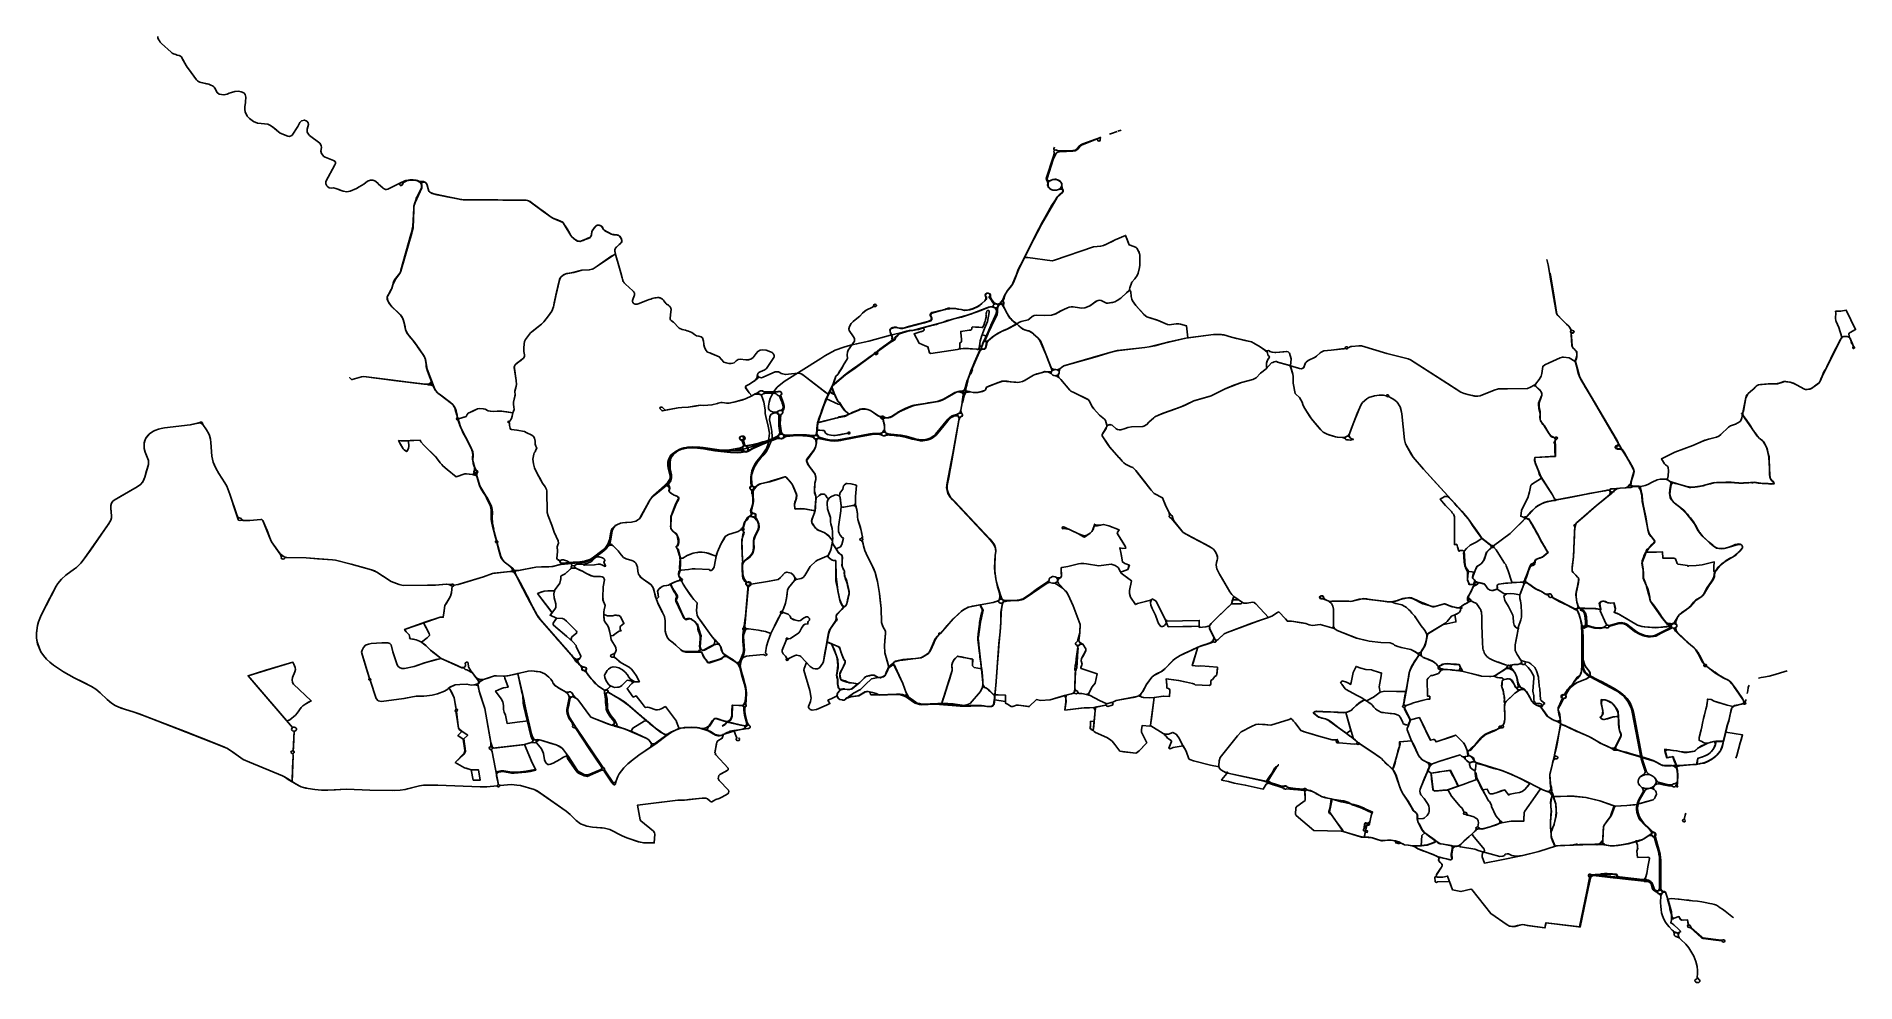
# Model space of a CAD drawing. Extents: x -9.485 to -9.313, y 38.677 to 38.767.
import ezdxf

# ---------------------------------------------------------------- set-up
doc = ezdxf.new("R2010")
doc.units = 0

msp = doc.modelspace()

# ---------------------------------------------------------------- linework, layer by layer
at = {"layer": 'carreira_autocarro'}
for points in [[(-9.470992, 38.764445), (-9.470994, 38.764448), (-9.471139, 38.764716), (-9.471198, 38.764806), (-9.471278, 38.764876), (-9.471409, 38.764946), (-9.471579, 38.764986), (-9.471728, 38.765026), (-9.471829, 38.765056), (-9.471948, 38.765106), (-9.472058, 38.765176), (-9.472159, 38.765246), (-9.473089, 38.766086), (-9.473189, 38.766196), (-9.473279, 38.766326), (-9.473359, 38.766466), (-9.473408, 38.766606), (-9.473433, 38.766747)], [(-9.473433, 38.766747), (-9.473408, 38.766606), (-9.473359, 38.766466), (-9.473279, 38.766326), (-9.473189, 38.766196), (-9.473089, 38.766086), (-9.472159, 38.765246), (-9.472058, 38.765176), (-9.471948, 38.765106), (-9.471829, 38.765056), (-9.471728, 38.765026), (-9.471579, 38.764986), (-9.471409, 38.764946), (-9.471278, 38.764876), (-9.471198, 38.764806), (-9.471139, 38.764716), (-9.470997, 38.764454)], [(-9.470997, 38.764454), (-9.470994, 38.764448), (-9.470749, 38.763996)], [(-9.468803, 38.762271), (-9.469328, 38.762386), (-9.469459, 38.762426), (-9.469578, 38.762466), (-9.469679, 38.762536), (-9.469779, 38.762636), (-9.470519, 38.763666), (-9.470649, 38.763846), (-9.470749, 38.763996), (-9.470992, 38.764445)], [(-9.469328, 38.762386), (-9.468721, 38.762253), (-9.468599, 38.762226), (-9.468531, 38.7622)], [(-9.465132, 38.760478), (-9.465119, 38.760566), (-9.465098, 38.760996), (-9.465169, 38.761256), (-9.465254, 38.761365), (-9.465278, 38.761396), (-9.465539, 38.761506), (-9.465789, 38.761556), (-9.466129, 38.761536), (-9.466459, 38.761446), (-9.466678, 38.761366), (-9.466868, 38.761276), (-9.467178, 38.761206), (-9.467609, 38.761296), (-9.467819, 38.761436), (-9.468019, 38.761836), (-9.468098, 38.761946), (-9.468189, 38.762036), (-9.468469, 38.762176), (-9.468599, 38.762226), (-9.468721, 38.762253), (-9.468803, 38.762271)], [(-9.468531, 38.7622), (-9.468469, 38.762176), (-9.468189, 38.762036), (-9.468098, 38.761946), (-9.468019, 38.761836), (-9.467819, 38.761436), (-9.467609, 38.761296), (-9.467178, 38.761206), (-9.466868, 38.761276), (-9.466678, 38.761366), (-9.466459, 38.761446), (-9.466129, 38.761536), (-9.465789, 38.761556), (-9.465539, 38.761506), (-9.465278, 38.761396), (-9.465254, 38.761365), (-9.465169, 38.761256), (-9.465098, 38.760996), (-9.465119, 38.760566), (-9.46513, 38.760492)], [(-9.46513, 38.760492), (-9.465189, 38.760106), (-9.465189, 38.759846), (-9.465149, 38.759606), (-9.464969, 38.759216), (-9.464898, 38.759126), (-9.464739, 38.758976), (-9.464359, 38.758706), (-9.463978, 38.758556), (-9.463659, 38.758516), (-9.463029, 38.758446), (-9.462829, 38.758366), (-9.462559, 38.758196), (-9.462181, 38.757867)], [(-9.462178, 38.757864), (-9.462559, 38.758196), (-9.462829, 38.758366), (-9.463029, 38.758446), (-9.463659, 38.758516), (-9.463978, 38.758556), (-9.464359, 38.758706), (-9.464739, 38.758976), (-9.464898, 38.759126), (-9.464969, 38.759216), (-9.465149, 38.759606), (-9.465189, 38.759846), (-9.465189, 38.760106), (-9.465132, 38.760478)], [(-9.462181, 38.757867), (-9.461859, 38.757586), (-9.461139, 38.757296), (-9.460959, 38.757286), (-9.460899, 38.757316), (-9.460759, 38.757366), (-9.460699, 38.757416), (-9.460178, 38.758236), (-9.459998, 38.758596), (-9.459829, 38.758776), (-9.459559, 38.758826), (-9.459378, 38.758756), (-9.459288, 38.758706), (-9.459188, 38.758586), (-9.459158, 38.758406), (-9.459309, 38.757986), (-9.459288, 38.757686), (-9.459178, 38.757486), (-9.459059, 38.757366), (-9.458109, 38.756636), (-9.457959, 38.756436), (-9.457939, 38.756246), (-9.457989, 38.755896), (-9.457948, 38.755676), (-9.457719, 38.755396), (-9.457579, 38.755326), (-9.456789, 38.755026), (-9.456638, 38.754906), (-9.456609, 38.754826), (-9.456609, 38.754726), (-9.456679, 38.754596), (-9.457529, 38.753026), (-9.457539, 38.752946), (-9.457519, 38.752796), (-9.457439, 38.752626), (-9.457339, 38.752506), (-9.457199, 38.752426), (-9.457019, 38.752406), (-9.456789, 38.752426), (-9.456579, 38.752376), (-9.456238, 38.752246)], [(-9.456219, 38.752239), (-9.456579, 38.752376), (-9.456789, 38.752426), (-9.457019, 38.752406), (-9.457199, 38.752426), (-9.457339, 38.752506), (-9.457439, 38.752626), (-9.457519, 38.752796), (-9.457539, 38.752946), (-9.457529, 38.753026), (-9.456679, 38.754596), (-9.456609, 38.754726), (-9.456609, 38.754826), (-9.456638, 38.754906), (-9.456789, 38.755026), (-9.457579, 38.755326), (-9.457719, 38.755396), (-9.457948, 38.755676), (-9.457989, 38.755896), (-9.457939, 38.756246), (-9.457959, 38.756436), (-9.458109, 38.756636), (-9.459059, 38.757366), (-9.459178, 38.757486), (-9.459288, 38.757686), (-9.459309, 38.757986), (-9.459158, 38.758406), (-9.459188, 38.758586), (-9.459288, 38.758706), (-9.459378, 38.758756), (-9.459559, 38.758826), (-9.459829, 38.758776), (-9.459998, 38.758596), (-9.460178, 38.758236), (-9.460699, 38.757416), (-9.460759, 38.757366), (-9.460899, 38.757316), (-9.460959, 38.757286), (-9.461139, 38.757296), (-9.461859, 38.757586), (-9.462178, 38.757864)], [(-9.38429, 38.75699), (-9.38425, 38.75718), (-9.38591, 38.75658), (-9.38612, 38.75649), (-9.38627, 38.75637), (-9.38642, 38.75617), (-9.3865, 38.75609), (-9.38665, 38.756), (-9.38686, 38.75595), (-9.38824, 38.75592), (-9.38846, 38.75601), (-9.38858, 38.75598), (-9.38863, 38.75594), (-9.38865, 38.75589), (-9.38862, 38.75577), (-9.38863, 38.75565), (-9.38869, 38.75542), (-9.38938, 38.75332), (-9.38936, 38.7532), (-9.38919, 38.75284), (-9.38921, 38.75266), (-9.38918, 38.75253), (-9.38915, 38.75248), (-9.38896, 38.7523), (-9.38884, 38.75224), (-9.3887, 38.7522), (-9.38847, 38.75219), (-9.38817, 38.75228), (-9.38799, 38.7523), (-9.38786, 38.75226), (-9.38781, 38.75219), (-9.38779, 38.75208), (-9.387804, 38.752045), (-9.38831, 38.75156), (-9.38849, 38.7513), (-9.38985, 38.74896), (-9.39194, 38.74484), (-9.392344, 38.743816), (-9.39248, 38.74347), (-9.39259, 38.74327), (-9.39275, 38.74303), (-9.39311, 38.74262), (-9.39351, 38.74179), (-9.39367, 38.7416), (-9.39373, 38.7415), (-9.3938, 38.74146), (-9.39404, 38.74142), (-9.39426, 38.74151), (-9.39434, 38.74158), (-9.3946, 38.74193), (-9.39467, 38.7421), (-9.39465, 38.74218), (-9.39468, 38.74236), (-9.3948, 38.74244), (-9.39497, 38.74245), (-9.39506, 38.7424), (-9.39513, 38.7423), (-9.39512, 38.74221), (-9.39504, 38.74212), (-9.39504, 38.74196), (-9.39508, 38.74187), (-9.39557, 38.74138), (-9.39568, 38.74129), (-9.39587, 38.74118), (-9.39631, 38.74097), (-9.39661, 38.74089), (-9.39683, 38.74086), (-9.39696, 38.74086), (-9.39727, 38.74088), (-9.39783, 38.74099), (-9.39849, 38.74104), (-9.39865, 38.74103), (-9.39872, 38.74102), (-9.39899, 38.74091), (-9.399758, 38.740714), (-9.40018, 38.74058), (-9.40024, 38.74054), (-9.4003, 38.74045), (-9.4003, 38.74033), (-9.40021, 38.7401), (-9.4002, 38.74001), (-9.40022, 38.73995), (-9.4003, 38.73986), (-9.40076, 38.73971), (-9.40298, 38.73912), (-9.40314, 38.73912), (-9.40357, 38.73922), (-9.40367, 38.73922), (-9.40392, 38.73916), (-9.40403, 38.73911), (-9.40409, 38.73906), (-9.40414, 38.73899), (-9.40416, 38.73893), (-9.40414, 38.73882), (-9.40396, 38.73836), (-9.40399, 38.73817), (-9.40396, 38.73803), (-9.404, 38.73796), (-9.40422, 38.73777), (-9.4054, 38.73689), (-9.40547, 38.73689), (-9.40555, 38.73686), (-9.40559, 38.73675), (-9.407279, 38.735528), (-9.40837, 38.73475), (-9.40961, 38.7337), (-9.40967, 38.73353), (-9.40999, 38.73289), (-9.41043, 38.73184), (-9.41094, 38.73036), (-9.41098, 38.73022), (-9.41108, 38.7292), (-9.4112, 38.72902), (-9.41136, 38.72898), (-9.41153, 38.72897), (-9.41211, 38.72904), (-9.41292, 38.72906), (-9.413162, 38.729048), (-9.41396, 38.72901), (-9.41409, 38.72902), (-9.41435, 38.72912), (-9.41447, 38.72914), (-9.41459, 38.72911), (-9.41466, 38.72907), (-9.41487, 38.72885), (-9.41543, 38.72863), (-9.4163, 38.72833), (-9.41668, 38.72822), (-9.41769, 38.72803), (-9.41782, 38.72804), (-9.41789, 38.72809), (-9.41794, 38.72818), (-9.418, 38.72847), (-9.41798, 38.72858), (-9.4179, 38.72866), (-9.41787, 38.72874), (-9.41794, 38.72887), (-9.41802, 38.72892), (-9.41818, 38.72894), (-9.41834, 38.72887), (-9.41837, 38.72882), (-9.41838, 38.72872), (-9.4183, 38.72859), (-9.41816, 38.72854), (-9.41809, 38.72846), (-9.418, 38.72814), (-9.41801, 38.728), (-9.41808, 38.72794), (-9.41832, 38.72784), (-9.4191, 38.72768), (-9.4195, 38.72761), (-9.41969, 38.7276), (-9.42011, 38.72763), (-9.421481, 38.72782), (-9.42215, 38.7279), (-9.42284, 38.72792), (-9.42315, 38.72791), (-9.42368, 38.72784), (-9.42412, 38.72768), (-9.42447, 38.72747), (-9.4248, 38.72717), (-9.4249, 38.72703), (-9.42509, 38.7267), (-9.42515, 38.72637), (-9.42513, 38.7261), (-9.42511, 38.72596), (-9.425, 38.72559), (-9.42493, 38.72521), (-9.42491, 38.725), (-9.42496, 38.7248), (-9.42505, 38.72463), (-9.42522, 38.72444), (-9.42524, 38.72432), (-9.42499, 38.72403), (-9.42505, 38.72379), (-9.42504, 38.7237), (-9.42489, 38.72356), (-9.42457, 38.72337), (-9.42425, 38.72324), (-9.42416, 38.72316), (-9.42413, 38.72305), (-9.4242, 38.72289), (-9.42437, 38.7226), (-9.424739, 38.721648), (-9.42482, 38.72145), (-9.42486, 38.72126), (-9.42489, 38.72038), (-9.42486, 38.72018), (-9.42482, 38.7201), (-9.42463, 38.7199), (-9.4244, 38.71975), (-9.42426, 38.7195), (-9.42415, 38.71917), (-9.42415, 38.71896), (-9.42421, 38.7186), (-9.42441, 38.71849), (-9.42421, 38.71826), (-9.424, 38.71751), (-9.42397, 38.71735), (-9.424, 38.71625), (-9.42413, 38.71589), (-9.42413, 38.71574), (-9.42399, 38.71553), (-9.42391, 38.71545), (-9.42397, 38.71544), (-9.42402, 38.7154), (-9.42404, 38.71536), (-9.42402, 38.71531), (-9.42432, 38.71522), (-9.42463, 38.7151), (-9.42491, 38.71495), (-9.42476, 38.71462), (-9.42427, 38.71384), (-9.424279, 38.713649), (-9.42428, 38.71362), (-9.4244, 38.71343), (-9.4243, 38.71325), (-9.42388, 38.71225), (-9.42359, 38.71173), (-9.42347, 38.71157), (-9.42323, 38.71164), (-9.42293, 38.71167), (-9.42281, 38.71154), (-9.42256, 38.71136), (-9.42238, 38.71116), (-9.42224, 38.71072), (-9.42213, 38.71031), (-9.42202, 38.71005), (-9.42205, 38.70985), (-9.42211, 38.70902), (-9.42203, 38.70873), (-9.42211, 38.7087), (-9.42215, 38.70864), (-9.42214, 38.70857), (-9.42211, 38.70854), (-9.422, 38.7085), (-9.42193, 38.70842), (-9.42173, 38.70802), (-9.42135, 38.70754), (-9.42126, 38.7075), (-9.4212, 38.7075), (-9.42046, 38.70777), (-9.42018, 38.70785), (-9.42005, 38.70792), (-9.41988, 38.70808), (-9.41982, 38.7081), (-9.41973, 38.70811), (-9.41955, 38.70807), (-9.419401, 38.707988), (-9.41875, 38.70757), (-9.41856, 38.70741), (-9.41829, 38.70692), (-9.41789, 38.7055), (-9.41781, 38.70517), (-9.41775, 38.70462), (-9.41776, 38.7043), (-9.41791, 38.70374), (-9.41798, 38.70356), (-9.41804, 38.70352), (-9.41805, 38.70345), (-9.41799, 38.70337), (-9.41789, 38.70286), (-9.41786, 38.70254), (-9.41769, 38.70187), (-9.41768, 38.70157), (-9.41773, 38.70152), (-9.41795, 38.70154), (-9.41956, 38.70191), (-9.41968, 38.70177), (-9.42002, 38.70153)], [(-9.42002, 38.70153), (-9.41968, 38.70177), (-9.419569, 38.701912), (-9.419239, 38.702121), (-9.419111, 38.702448), (-9.41907, 38.7035), (-9.41818, 38.70347), (-9.41796, 38.70336), (-9.41786, 38.70336), (-9.4178, 38.70339), (-9.41777, 38.70344), (-9.41778, 38.70351), (-9.41781, 38.70354), (-9.41775, 38.70462), (-9.41781, 38.70516), (-9.41829, 38.70692), (-9.41833, 38.70724), (-9.41832, 38.70736), (-9.41829, 38.70743), (-9.41834, 38.7075), (-9.41844, 38.70753), (-9.4185, 38.70751), (-9.41875, 38.70757), (-9.41935, 38.70796), (-9.41955, 38.70807), (-9.41979, 38.70824), (-9.419889, 38.708339), (-9.42001, 38.70849), (-9.42017, 38.70901), (-9.42034, 38.70928), (-9.42048, 38.70928), (-9.4208, 38.7092), (-9.4217, 38.70869), (-9.42184, 38.70868), (-9.42198, 38.70874), (-9.42203, 38.70873), (-9.42211, 38.70902), (-9.42205, 38.70993), (-9.42202, 38.71005), (-9.42213, 38.71031), (-9.42238, 38.71116), (-9.42252, 38.71131), (-9.42281, 38.71154), (-9.42293, 38.71167), (-9.42323, 38.71164), (-9.42347, 38.71157), (-9.42359, 38.71173), (-9.4239, 38.71229), (-9.4243, 38.71325), (-9.4244, 38.71343), (-9.42428, 38.71362), (-9.42427, 38.71384), (-9.424518, 38.714247), (-9.42474, 38.71457), (-9.42491, 38.71495), (-9.42463, 38.7151), (-9.42432, 38.71522), (-9.42402, 38.71531), (-9.42397, 38.71527), (-9.42385, 38.71527), (-9.42381, 38.71531), (-9.42379, 38.71536), (-9.42385, 38.71544), (-9.42391, 38.71545), (-9.42401, 38.71555), (-9.42413, 38.71574), (-9.42413, 38.71589), (-9.42409, 38.71605), (-9.424, 38.71625), (-9.42397, 38.71739), (-9.42421, 38.71826), (-9.42441, 38.71849), (-9.42421, 38.7186), (-9.42415, 38.71884), (-9.424151, 38.719155), (-9.42426, 38.7195), (-9.4244, 38.71975), (-9.42463, 38.7199), (-9.42482, 38.7201), (-9.42486, 38.72018), (-9.42489, 38.72038), (-9.42486, 38.72126), (-9.42482, 38.72145), (-9.424574, 38.72207), (-9.42437, 38.7226), (-9.42417, 38.72294), (-9.42413, 38.723081), (-9.42416, 38.72316), (-9.42425, 38.72324), (-9.42457, 38.72337), (-9.42489, 38.72356), (-9.42504, 38.7237), (-9.42505, 38.72379), (-9.42499, 38.72403), (-9.42502, 38.72418), (-9.42512, 38.72435), (-9.42511, 38.7244), (-9.42489, 38.72473), (-9.42483, 38.72496), (-9.42483, 38.72531), (-9.42488, 38.72556), (-9.42502, 38.72601), (-9.42503, 38.72613), (-9.42502, 38.72643), (-9.42497, 38.72669), (-9.42488, 38.7269), (-9.42464, 38.72722), (-9.42453, 38.72732), (-9.42423, 38.72754), (-9.4241, 38.72761), (-9.42384, 38.72771), (-9.42339, 38.72782), (-9.42303, 38.72785), (-9.42237, 38.72782), (-9.42181, 38.72775), (-9.42128, 38.72764), (-9.420722, 38.727555), (-9.42016, 38.72748), (-9.41926, 38.7274), (-9.41857, 38.72738), (-9.41823, 38.7274), (-9.41787, 38.72745), (-9.4178, 38.72743), (-9.4177, 38.72745), (-9.4176, 38.7275), (-9.41755, 38.72757), (-9.41754, 38.72766), (-9.41764, 38.72792), (-9.41767, 38.72797), (-9.41782, 38.72804), (-9.41789, 38.72809), (-9.41794, 38.72818), (-9.418, 38.72847), (-9.41798, 38.72858), (-9.4179, 38.72866), (-9.41787, 38.72874), (-9.41794, 38.72887), (-9.41802, 38.72892), (-9.41818, 38.72894), (-9.41834, 38.72887), (-9.41837, 38.72882), (-9.41838, 38.72872), (-9.4183, 38.72859), (-9.41816, 38.72854), (-9.41809, 38.72846), (-9.418, 38.72814), (-9.41801, 38.728), (-9.41808, 38.72794), (-9.4181, 38.72788), (-9.41809, 38.7278), (-9.41798, 38.72752), (-9.41787, 38.72745), (-9.4178, 38.72743), (-9.4177, 38.72745), (-9.41729, 38.72768), (-9.41692, 38.72787), (-9.41627, 38.72816), (-9.41543, 38.7285), (-9.4149, 38.72869), (-9.41475, 38.72871), (-9.414436, 38.728705), (-9.4143, 38.72873), (-9.41409, 38.72888), (-9.41396, 38.72892), (-9.41331, 38.72898), (-9.41284, 38.72899), (-9.41197, 38.72895), (-9.41175, 38.72892), (-9.41147, 38.72885), (-9.41137, 38.72878), (-9.4113, 38.7287), (-9.41118, 38.72866), (-9.41104, 38.72868), (-9.41096, 38.72873), (-9.41093, 38.72877), (-9.41092, 38.72888), (-9.41103, 38.72905), (-9.41108, 38.7292), (-9.41098, 38.73022), (-9.40913, 38.73068), (-9.40898, 38.73078), (-9.40835, 38.73088), (-9.40811, 38.731), (-9.40801, 38.73103), (-9.40826, 38.73122), (-9.40858, 38.73156), (-9.40881, 38.73191), (-9.40884, 38.73199), (-9.4089, 38.73208), (-9.40905, 38.73221), (-9.40919, 38.73243), (-9.409359, 38.732809), (-9.40941, 38.73291), (-9.40961, 38.73345), (-9.40967, 38.73353), (-9.40961, 38.7337), (-9.40837, 38.73475), (-9.40749, 38.73537), (-9.40559, 38.73675), (-9.40551, 38.73668), (-9.40538, 38.73669), (-9.40533, 38.73673), (-9.40532, 38.73678), (-9.40533, 38.73684), (-9.4054, 38.73689), (-9.40482, 38.73733), (-9.40415, 38.73781), (-9.40372, 38.73805), (-9.40368, 38.7381), (-9.40365, 38.73822), (-9.4036, 38.73831), (-9.4035, 38.73839), (-9.40334, 38.73857), (-9.40326, 38.73862), (-9.40247, 38.73887), (-9.402307, 38.738901), (-9.40189, 38.73898), (-9.40012, 38.73945), (-9.40005, 38.73945), (-9.39976, 38.73951), (-9.39959, 38.73958), (-9.39898, 38.73975), (-9.3983, 38.73996), (-9.39813, 38.74003), (-9.39739, 38.74021), (-9.39655, 38.74048), (-9.39558, 38.74082), (-9.39479, 38.74115), (-9.39463, 38.74118), (-9.39442, 38.74115), (-9.3942, 38.74108), (-9.39407, 38.74109), (-9.39398, 38.74115), (-9.39384, 38.74136), (-9.39363, 38.74144), (-9.39355, 38.74141), (-9.39346, 38.74143), (-9.39339, 38.74149), (-9.39338, 38.74156), (-9.39343, 38.74163), (-9.39345, 38.74178), (-9.3934, 38.74194), (-9.3933, 38.74223), (-9.39311, 38.74262), (-9.39297, 38.74278), (-9.39275, 38.74303), (-9.39248, 38.74347), (-9.39196, 38.74478), (-9.3913, 38.74611), (-9.38985, 38.74896), (-9.388612, 38.75109), (-9.38849, 38.7513), (-9.38831, 38.75156), (-9.38781, 38.75203), (-9.38778, 38.75209), (-9.38779, 38.75219), (-9.38788, 38.75238), (-9.3879, 38.75268), (-9.38793, 38.75285), (-9.388, 38.75297), (-9.38815, 38.7531), (-9.38836, 38.75319), (-9.38859, 38.75321), (-9.38882, 38.75317), (-9.38901, 38.7531), (-9.38911, 38.75309), (-9.38923, 38.75313), (-9.3893, 38.75323), (-9.3893, 38.75332), (-9.38872, 38.7551), (-9.38851, 38.75558), (-9.38837, 38.75576), (-9.38817, 38.75584), (-9.38689, 38.75589), (-9.38664, 38.75594), (-9.38648, 38.75603), (-9.38637, 38.75612), (-9.3862, 38.75635), (-9.38606, 38.75645), (-9.384941, 38.756897), (-9.38456, 38.75705), (-9.3845, 38.75692), (-9.38446, 38.75687), (-9.38439, 38.75683), (-9.38435, 38.75685), (-9.38429, 38.75694), (-9.38429, 38.75699)], [(-9.42002, 38.70153), (-9.41968, 38.70177), (-9.419563, 38.701906), (-9.419258, 38.702123), (-9.419124, 38.702458), (-9.419061, 38.7035), (-9.41818, 38.70347), (-9.41796, 38.70336), (-9.41786, 38.70336), (-9.4178, 38.70339), (-9.41777, 38.70344), (-9.41778, 38.70351), (-9.41781, 38.70354), (-9.41775, 38.70462), (-9.41781, 38.70516), (-9.41829, 38.70692), (-9.41833, 38.70724), (-9.41832, 38.70736), (-9.4183, 38.70739), (-9.41823, 38.70774), (-9.41813, 38.70795), (-9.418, 38.70834), (-9.41794, 38.70866), (-9.417964, 38.709022), (-9.41802, 38.70998), (-9.41801, 38.71013), (-9.41783, 38.71063), (-9.4178, 38.71065), (-9.41778, 38.71071), (-9.4178, 38.71077), (-9.41785, 38.71082), (-9.41793, 38.71084), (-9.41783, 38.71172), (-9.41772, 38.71318), (-9.41756, 38.71477), (-9.41748, 38.71477), (-9.41735, 38.71484), (-9.41731, 38.71496), (-9.41732, 38.71502), (-9.41736, 38.71507), (-9.41742, 38.71511), (-9.41757, 38.71514), (-9.41771, 38.71509), (-9.41796, 38.71544), (-9.41804, 38.71562), (-9.41809, 38.71581), (-9.41811, 38.71671), (-9.41808, 38.71689), (-9.41802, 38.71701), (-9.41783, 38.7172), (-9.41767, 38.717314), (-9.41748, 38.71745), (-9.41729, 38.71766), (-9.41714, 38.71789), (-9.41704, 38.71821), (-9.41702, 38.71839), (-9.41704, 38.71885), (-9.41703, 38.71911), (-9.41693, 38.71944), (-9.41656, 38.72015), (-9.41653, 38.72038), (-9.41656, 38.72067), (-9.41684, 38.72125), (-9.41686, 38.72138), (-9.41684, 38.72144), (-9.41687, 38.72155), (-9.41692, 38.7216), (-9.41698, 38.72163), (-9.41706, 38.72164), (-9.41722, 38.72175), (-9.41728, 38.72186), (-9.41711, 38.72257), (-9.41709, 38.72279), (-9.41712, 38.72327), (-9.41711, 38.72373), (-9.41709, 38.7238), (-9.41701, 38.72393), (-9.41682, 38.72416), (-9.41672, 38.72427), (-9.41659, 38.72436), (-9.41643, 38.72443), (-9.41543, 38.72465), (-9.414924, 38.724815), (-9.41436, 38.725), (-9.4141, 38.72511), (-9.41399, 38.72505), (-9.41363, 38.72467), (-9.41338, 38.72434), (-9.41304, 38.72351), (-9.41299, 38.72332), (-9.41302, 38.72309), (-9.41316, 38.72265), (-9.41319, 38.72238), (-9.41314, 38.72205), (-9.41259, 38.72208), (-9.41227, 38.72207), (-9.41138, 38.72191), (-9.41125, 38.7219), (-9.41121, 38.72215), (-9.41122, 38.72249), (-9.41114, 38.72307), (-9.4113, 38.72372), (-9.41127, 38.72451), (-9.41118, 38.72486), (-9.41117, 38.72511), (-9.411253, 38.725344), (-9.41192, 38.72626), (-9.41202, 38.72652), (-9.41203, 38.72665), (-9.41199, 38.72674), (-9.41132, 38.72766), (-9.41121, 38.72787), (-9.41117, 38.72801), (-9.41111, 38.72855), (-9.41104, 38.72868), (-9.41096, 38.72873), (-9.41093, 38.72877), (-9.41092, 38.72888), (-9.41103, 38.72905), (-9.41108, 38.7292), (-9.41098, 38.73022), (-9.40913, 38.73068), (-9.40898, 38.73078), (-9.40835, 38.73088), (-9.40811, 38.731), (-9.40801, 38.73103), (-9.40826, 38.73122), (-9.40847, 38.73143), (-9.40858, 38.73156), (-9.40881, 38.73191), (-9.408886, 38.732058), (-9.40905, 38.73221), (-9.40919, 38.73243), (-9.40941, 38.73291), (-9.40961, 38.73345), (-9.40967, 38.73353), (-9.40961, 38.7337), (-9.40837, 38.73475), (-9.407462, 38.73539), (-9.40559, 38.73675), (-9.40551, 38.73668), (-9.40538, 38.73669), (-9.40533, 38.73673), (-9.40532, 38.73678), (-9.40533, 38.73684), (-9.4054, 38.73689), (-9.40482, 38.73733), (-9.40415, 38.73781), (-9.40372, 38.73805), (-9.40368, 38.7381), (-9.40365, 38.73822), (-9.4036, 38.73831), (-9.4035, 38.73839), (-9.403311, 38.738588), (-9.40326, 38.73862), (-9.40247, 38.73887), (-9.40189, 38.73898), (-9.40012, 38.73945), (-9.40005, 38.73945), (-9.39976, 38.73951), (-9.39959, 38.73958), (-9.39898, 38.73975), (-9.3983, 38.73996), (-9.39813, 38.74003), (-9.39739, 38.74021), (-9.39655, 38.74048), (-9.39558, 38.74082), (-9.39479, 38.74115), (-9.39463, 38.74118), (-9.39442, 38.74115), (-9.3942, 38.74108), (-9.39407, 38.74109), (-9.39398, 38.74115), (-9.39384, 38.74136), (-9.39363, 38.74144), (-9.39355, 38.74141), (-9.39346, 38.74143), (-9.39339, 38.74149), (-9.39338, 38.74156), (-9.39343, 38.74163), (-9.39345, 38.74178), (-9.393378, 38.742002), (-9.3933, 38.74223), (-9.39311, 38.74262), (-9.39275, 38.74303), (-9.39248, 38.74347), (-9.39196, 38.74478), (-9.3913, 38.74611), (-9.38985, 38.74896), (-9.38906, 38.750319), (-9.38849, 38.7513), (-9.38831, 38.75156), (-9.38781, 38.75203), (-9.38778, 38.75209), (-9.38779, 38.75219), (-9.38788, 38.75238), (-9.3879, 38.75268), (-9.38793, 38.75285), (-9.388, 38.75297), (-9.38815, 38.7531), (-9.38836, 38.75319), (-9.38859, 38.75321), (-9.38882, 38.75317), (-9.38901, 38.7531), (-9.38911, 38.75309), (-9.38923, 38.75313), (-9.3893, 38.75323), (-9.3893, 38.75332), (-9.38872, 38.7551), (-9.38851, 38.75558), (-9.38837, 38.75576), (-9.38817, 38.75584), (-9.38689, 38.75589), (-9.38664, 38.75594), (-9.38648, 38.75603), (-9.38637, 38.75612), (-9.3862, 38.75635), (-9.38606, 38.75645), (-9.385907, 38.756511), (-9.38456, 38.75705), (-9.38452, 38.75695), (-9.38446, 38.75687), (-9.38439, 38.75683), (-9.38435, 38.75685), (-9.38429, 38.75694), (-9.38429, 38.75699)], [(-9.38429, 38.75699), (-9.38425, 38.75718), (-9.38591, 38.75658), (-9.38612, 38.75649), (-9.38627, 38.75637), (-9.38642, 38.75617), (-9.3865, 38.75609), (-9.38665, 38.756), (-9.38686, 38.75595), (-9.38824, 38.75592), (-9.38846, 38.75601), (-9.38858, 38.75598), (-9.38863, 38.75594), (-9.38865, 38.75589), (-9.38862, 38.75577), (-9.38863, 38.75565), (-9.38869, 38.75542), (-9.38938, 38.75332), (-9.38936, 38.7532), (-9.38919, 38.75284), (-9.38921, 38.75266), (-9.38918, 38.75253), (-9.38915, 38.75248), (-9.38896, 38.7523), (-9.38884, 38.75224), (-9.3887, 38.7522), (-9.38847, 38.75219), (-9.38817, 38.75228), (-9.38799, 38.7523), (-9.38786, 38.75226), (-9.38781, 38.75219), (-9.38779, 38.75208), (-9.387804, 38.752045), (-9.38831, 38.75156), (-9.38849, 38.7513), (-9.38985, 38.74896), (-9.39194, 38.74484), (-9.392344, 38.743816), (-9.39248, 38.74347), (-9.39259, 38.74327), (-9.39275, 38.74303), (-9.39311, 38.74262), (-9.39351, 38.74179), (-9.39367, 38.7416), (-9.39373, 38.7415), (-9.3938, 38.74146), (-9.39404, 38.74142), (-9.39426, 38.74151), (-9.39434, 38.74158), (-9.3946, 38.74193), (-9.39467, 38.7421), (-9.39465, 38.74218), (-9.39468, 38.74236), (-9.3948, 38.74244), (-9.39497, 38.74245), (-9.39506, 38.7424), (-9.39513, 38.7423), (-9.39512, 38.74221), (-9.39504, 38.74212), (-9.39504, 38.74196), (-9.39508, 38.74187), (-9.39557, 38.74138), (-9.39568, 38.74129), (-9.39587, 38.74118), (-9.39631, 38.74097), (-9.39661, 38.74089), (-9.39683, 38.74086), (-9.39696, 38.74086), (-9.39727, 38.74088), (-9.39783, 38.74099), (-9.39849, 38.74104), (-9.39865, 38.74103), (-9.39872, 38.74102), (-9.39899, 38.74091), (-9.399758, 38.740714), (-9.40018, 38.74058), (-9.40024, 38.74054), (-9.4003, 38.74045), (-9.4003, 38.74033), (-9.40021, 38.7401), (-9.4002, 38.74001), (-9.40022, 38.73995), (-9.4003, 38.73986), (-9.40076, 38.73971), (-9.40298, 38.73912), (-9.40314, 38.73912), (-9.40357, 38.73922), (-9.40367, 38.73922), (-9.40392, 38.73916), (-9.40403, 38.73911), (-9.40409, 38.73906), (-9.40414, 38.73899), (-9.40416, 38.73893), (-9.40414, 38.73882), (-9.40396, 38.73836), (-9.40399, 38.73817), (-9.40396, 38.73803), (-9.404, 38.73796), (-9.40422, 38.73777), (-9.4054, 38.73689), (-9.40547, 38.73689), (-9.40555, 38.73686), (-9.40559, 38.73675), (-9.407279, 38.735528), (-9.40837, 38.73475), (-9.40961, 38.7337), (-9.40967, 38.73353), (-9.40999, 38.73289), (-9.41043, 38.73184), (-9.41094, 38.73036), (-9.41098, 38.73022), (-9.41108, 38.7292), (-9.4112, 38.72902), (-9.41127, 38.729), (-9.41133, 38.72896), (-9.41137, 38.7289), (-9.41138, 38.72884), (-9.41134, 38.72874), (-9.41121, 38.72863), (-9.41115, 38.72853), (-9.41113, 38.72845), (-9.41113, 38.7283), (-9.41117, 38.72801), (-9.41121, 38.72787), (-9.411343, 38.727628), (-9.41201, 38.7267), (-9.41203, 38.72665), (-9.41201, 38.72652), (-9.41195, 38.72633), (-9.41179, 38.72606), (-9.41125, 38.72534), (-9.41117, 38.72511), (-9.41118, 38.72486), (-9.41127, 38.72451), (-9.4113, 38.72372), (-9.41114, 38.72307), (-9.41121, 38.72254), (-9.41121, 38.72215), (-9.41125, 38.7219), (-9.41138, 38.72191), (-9.41227, 38.72207), (-9.41259, 38.72208), (-9.41314, 38.72205), (-9.41319, 38.72238), (-9.41318, 38.7226), (-9.41302, 38.72309), (-9.41299, 38.72332), (-9.413032, 38.723479), (-9.41338, 38.72434), (-9.41363, 38.72467), (-9.41399, 38.72505), (-9.4141, 38.72511), (-9.41436, 38.725), (-9.41536, 38.72467), (-9.41643, 38.72443), (-9.41659, 38.72436), (-9.41685, 38.72415), (-9.41693, 38.72412), (-9.41721, 38.72419), (-9.41729, 38.72417), (-9.41736, 38.72413), (-9.41741, 38.72403), (-9.4174, 38.72396), (-9.41723, 38.72379), (-9.41719, 38.72371), (-9.41712, 38.72327), (-9.41709, 38.72287), (-9.41711, 38.72257), (-9.41728, 38.72188), (-9.4173, 38.72151), (-9.41738, 38.7214), (-9.41756, 38.72124), (-9.41768, 38.72104), (-9.41783, 38.7209), (-9.4179, 38.72078), (-9.41803, 38.72035), (-9.41814, 38.72024), (-9.41821, 38.7202), (-9.418225, 38.720111), (-9.41819, 38.72007), (-9.41811, 38.72004), (-9.41801, 38.71994), (-9.41797, 38.71985), (-9.418, 38.71969), (-9.41807, 38.71946), (-9.41813, 38.71946), (-9.41807, 38.71946), (-9.41818, 38.71915), (-9.41813, 38.71715), (-9.41806, 38.71703), (-9.41806, 38.71695), (-9.41811, 38.71671), (-9.41809, 38.71581), (-9.41804, 38.71562), (-9.41796, 38.71544), (-9.41771, 38.71509), (-9.41776, 38.71503), (-9.41778, 38.71497), (-9.41776, 38.71488), (-9.41769, 38.71481), (-9.41756, 38.71477), (-9.41767, 38.71367), (-9.417854, 38.711505), (-9.41793, 38.71084), (-9.41801, 38.71082), (-9.41807, 38.71077), (-9.41809, 38.71071), (-9.41807, 38.71065), (-9.41801, 38.71061), (-9.41796, 38.7106), (-9.41802, 38.70998), (-9.41799, 38.70935), (-9.41794, 38.70873), (-9.418, 38.70834), (-9.41813, 38.70795), (-9.41823, 38.70774), (-9.41839, 38.70752), (-9.41844, 38.70753), (-9.4185, 38.70751), (-9.41855, 38.70745), (-9.41856, 38.70741), (-9.41829, 38.70692), (-9.41789, 38.7055), (-9.41781, 38.70517), (-9.41775, 38.70462), (-9.41776, 38.7043), (-9.41791, 38.70374), (-9.41798, 38.70356), (-9.41804, 38.70352), (-9.41805, 38.70345), (-9.41799, 38.70337), (-9.417906, 38.70294), (-9.41786, 38.70254), (-9.41769, 38.70187), (-9.41768, 38.70157), (-9.41773, 38.70152), (-9.41795, 38.70154), (-9.41956, 38.70191), (-9.41968, 38.70177), (-9.420015, 38.701534)], [(-9.38429, 38.75699), (-9.38425, 38.75718), (-9.38591, 38.75658), (-9.38612, 38.75649), (-9.38627, 38.75637), (-9.38642, 38.75617), (-9.3865, 38.75609), (-9.38665, 38.756), (-9.38686, 38.75595), (-9.38824, 38.75592), (-9.38846, 38.75601), (-9.38858, 38.75598), (-9.38863, 38.75594), (-9.38865, 38.75589), (-9.38862, 38.75577), (-9.38863, 38.75565), (-9.38869, 38.75542), (-9.38938, 38.75332), (-9.38936, 38.7532), (-9.38919, 38.75284), (-9.38921, 38.75266), (-9.38918, 38.75253), (-9.38915, 38.75248), (-9.38896, 38.7523), (-9.38884, 38.75224), (-9.3887, 38.7522), (-9.38847, 38.75219), (-9.38817, 38.75228), (-9.38799, 38.7523), (-9.38786, 38.75226), (-9.38781, 38.75219), (-9.38779, 38.75208), (-9.387804, 38.752045), (-9.38831, 38.75156), (-9.38849, 38.7513), (-9.38985, 38.74896), (-9.39194, 38.74484), (-9.392344, 38.743816), (-9.39248, 38.74347), (-9.39259, 38.74327), (-9.39275, 38.74303), (-9.39311, 38.74262), (-9.39351, 38.74179), (-9.39367, 38.7416), (-9.39373, 38.7415), (-9.3938, 38.74146), (-9.39404, 38.74142), (-9.39426, 38.74151), (-9.39434, 38.74158), (-9.3946, 38.74193), (-9.39467, 38.7421), (-9.39465, 38.74218), (-9.39468, 38.74236), (-9.3948, 38.74244), (-9.39497, 38.74245), (-9.39506, 38.7424), (-9.39513, 38.7423), (-9.39512, 38.74221), (-9.39504, 38.74212), (-9.39504, 38.74196), (-9.39508, 38.74187), (-9.39557, 38.74138), (-9.39568, 38.74129), (-9.39587, 38.74118), (-9.39631, 38.74097), (-9.39661, 38.74089), (-9.39683, 38.74086), (-9.39696, 38.74086), (-9.39727, 38.74088), (-9.39783, 38.74099), (-9.39849, 38.74104), (-9.39865, 38.74103), (-9.39872, 38.74102), (-9.39899, 38.74091), (-9.399758, 38.740714), (-9.40018, 38.74058), (-9.40024, 38.74054), (-9.4003, 38.74045), (-9.4003, 38.74033), (-9.40021, 38.7401), (-9.4002, 38.74001), (-9.40022, 38.73995), (-9.4003, 38.73986), (-9.40076, 38.73971), (-9.40298, 38.73912), (-9.40314, 38.73912), (-9.40357, 38.73922), (-9.40367, 38.73922), (-9.40392, 38.73916), (-9.40403, 38.73911), (-9.40409, 38.73906), (-9.40414, 38.73899), (-9.40416, 38.73893), (-9.40414, 38.73882), (-9.40396, 38.73836), (-9.40399, 38.73817), (-9.40396, 38.73803), (-9.404, 38.73796), (-9.40422, 38.73777), (-9.4054, 38.73689), (-9.40547, 38.73689), (-9.40555, 38.73686), (-9.40559, 38.73675), (-9.407279, 38.735528), (-9.40837, 38.73475), (-9.40961, 38.7337), (-9.40967, 38.73353), (-9.40999, 38.73289), (-9.41043, 38.73184), (-9.41094, 38.73036), (-9.41098, 38.73022), (-9.41108, 38.7292), (-9.4112, 38.72902), (-9.41136, 38.72898), (-9.41153, 38.72897), (-9.41211, 38.72904), (-9.41292, 38.72906), (-9.413162, 38.729048), (-9.41396, 38.72901), (-9.41409, 38.72902), (-9.41435, 38.72912), (-9.41447, 38.72914), (-9.41459, 38.72911), (-9.41466, 38.72907), (-9.41487, 38.72885), (-9.41543, 38.72863), (-9.4163, 38.72833), (-9.41668, 38.72822), (-9.41769, 38.72803), (-9.41782, 38.72804), (-9.41789, 38.72809), (-9.41794, 38.72818), (-9.418, 38.72847), (-9.41798, 38.72858), (-9.4179, 38.72866), (-9.41787, 38.72874), (-9.41794, 38.72887), (-9.41802, 38.72892), (-9.41818, 38.72894), (-9.41827, 38.72891), (-9.41834, 38.72887), (-9.41837, 38.72882), (-9.41838, 38.72872), (-9.4183, 38.72859), (-9.41816, 38.72854), (-9.41809, 38.72846), (-9.418, 38.72814), (-9.41801, 38.728), (-9.41808, 38.72794), (-9.4181, 38.72788), (-9.41809, 38.7278), (-9.41798, 38.72752), (-9.41787, 38.72745), (-9.4178, 38.72743), (-9.4177, 38.72745), (-9.41692, 38.72787), (-9.41627, 38.72816), (-9.415456, 38.72849), (-9.4149, 38.72869), (-9.41475, 38.72871), (-9.41446, 38.7287), (-9.4143, 38.72873), (-9.41409, 38.72888), (-9.41396, 38.72892), (-9.41331, 38.72898), (-9.41284, 38.72899), (-9.41197, 38.72895), (-9.41175, 38.72892), (-9.41147, 38.72885), (-9.41137, 38.72878), (-9.41121, 38.72863), (-9.41115, 38.72853), (-9.41113, 38.72845), (-9.41113, 38.7283), (-9.41117, 38.72801), (-9.41121, 38.72787), (-9.41132, 38.72766), (-9.41201, 38.7267), (-9.41203, 38.72665), (-9.41201, 38.72652), (-9.41195, 38.72633), (-9.41179, 38.72606), (-9.41125, 38.72534), (-9.41117, 38.72511), (-9.41118, 38.72486), (-9.41127, 38.72451), (-9.4113, 38.72372), (-9.411252, 38.723525), (-9.41114, 38.72307), (-9.41121, 38.72254), (-9.41121, 38.72215), (-9.41125, 38.7219), (-9.41157, 38.72101), (-9.41155, 38.72076), (-9.4112, 38.72024), (-9.41104, 38.72009), (-9.41038, 38.71982), (-9.40999, 38.71954), (-9.40963, 38.7191), (-9.40959, 38.71893), (-9.4096, 38.71882), (-9.40966, 38.71868), (-9.40976, 38.7182), (-9.40994, 38.71777), (-9.41013, 38.7176), (-9.40999, 38.71752), (-9.40965, 38.71724), (-9.4095, 38.71718), (-9.4093, 38.71715), (-9.409262, 38.715676), (-9.40917, 38.71492), (-9.40912, 38.71467), (-9.40909, 38.71435), (-9.40891, 38.71346), (-9.40869, 38.71296), (-9.4085, 38.71279), (-9.4092, 38.71205), (-9.40925, 38.71194), (-9.40924, 38.71181), (-9.40917, 38.71155), (-9.40931, 38.71141), (-9.40982, 38.7107), (-9.40995, 38.71032), (-9.41011, 38.7095), (-9.40895, 38.70899), (-9.40887, 38.7088), (-9.4088, 38.70854), (-9.40855, 38.70788), (-9.40844, 38.70774), (-9.40839, 38.70756), (-9.40846, 38.70734), (-9.40873, 38.70687), (-9.40892, 38.70643), (-9.40886, 38.70608), (-9.4088, 38.70593), (-9.40864, 38.70586), (-9.4084, 38.70579), (-9.40804, 38.70562), (-9.40781, 38.70562), (-9.40716, 38.70552), (-9.40773, 38.70504), (-9.40807, 38.70497), (-9.40851, 38.70502), (-9.4088, 38.70495), (-9.40914, 38.7046), (-9.40917, 38.70438), (-9.40902, 38.70413), (-9.40891, 38.70405), (-9.40871, 38.70399), (-9.40851, 38.70397), (-9.40823, 38.70415), (-9.40787, 38.70428), (-9.40711, 38.70439), (-9.40647, 38.70477), (-9.4063, 38.7048), (-9.40614, 38.70477), (-9.40606, 38.70469), (-9.40602, 38.70457), (-9.40596, 38.70448), (-9.405426, 38.704464), (-9.40518, 38.70446), (-9.40358, 38.70451), (-9.40331, 38.7045), (-9.40307, 38.70445), (-9.4028, 38.70436), (-9.40259, 38.70426), (-9.40195, 38.70377), (-9.40178, 38.70369), (-9.40137, 38.70356), (-9.40119, 38.70354), (-9.39988, 38.7036), (-9.39821, 38.70347)], [(-9.39821, 38.70347), (-9.39749, 38.70342), (-9.39754, 38.70342), (-9.39695, 38.7034), (-9.39654, 38.70342), (-9.39541, 38.70343), (-9.39513, 38.70341), (-9.39478, 38.70336), (-9.39456, 38.70338), (-9.39446, 38.70342), (-9.39433, 38.70355), (-9.39428, 38.70384), (-9.39424, 38.70449), (-9.39436, 38.70451), (-9.39475, 38.70488), (-9.39502, 38.7051), (-9.39527, 38.70521), (-9.39527, 38.70528), (-9.39535, 38.70531), (-9.39557, 38.707511), (-9.395739, 38.708913), (-9.39581, 38.70982), (-9.39561, 38.71134), (-9.39536, 38.71247), (-9.39564, 38.71299), (-9.3965, 38.71283), (-9.39674, 38.71277), (-9.39699, 38.71265), (-9.39736, 38.71241), (-9.39819, 38.71168), (-9.39939, 38.71029), (-9.39966, 38.71004), (-9.39985, 38.70982), (-9.399896, 38.709715), (-9.40026, 38.70888), (-9.40051, 38.7084), (-9.4011, 38.70804), (-9.40127, 38.70798), (-9.40322, 38.70774), (-9.4036, 38.70763), (-9.40373, 38.70763), (-9.40379, 38.7075), (-9.40393, 38.7074), (-9.40428, 38.70709), (-9.40442, 38.70669), (-9.40455, 38.70642), (-9.40465, 38.70629), (-9.40479, 38.70619), (-9.40504, 38.70614), (-9.40527, 38.70613), (-9.40566, 38.70633), (-9.40595, 38.70634), (-9.40638, 38.70624), (-9.40716, 38.70552), (-9.40773, 38.70504), (-9.408082, 38.704972), (-9.40851, 38.70502), (-9.4088, 38.70495), (-9.409, 38.70512), (-9.40909, 38.70548), (-9.4091, 38.70593), (-9.40919, 38.70635), (-9.40917, 38.70655), (-9.40908, 38.70703), (-9.40906, 38.70725), (-9.40911, 38.70778), (-9.40915, 38.70798), (-9.40942, 38.7087), (-9.40969, 38.70931), (-9.41011, 38.7095), (-9.41005, 38.70987), (-9.40995, 38.71032), (-9.40982, 38.7107), (-9.40931, 38.71141), (-9.40917, 38.71155), (-9.40924, 38.71181), (-9.40925, 38.71194), (-9.4092, 38.71205), (-9.408586, 38.712695), (-9.40829, 38.71302), (-9.40818, 38.71333), (-9.40804, 38.71402), (-9.40804, 38.71424), (-9.408259, 38.715218), (-9.40832, 38.71541), (-9.40843, 38.71565), (-9.40846, 38.71597), (-9.40846, 38.71617), (-9.40865, 38.71656), (-9.40868, 38.71669), (-9.40869, 38.7171), (-9.40864, 38.71747), (-9.40869, 38.71767), (-9.40902, 38.71791), (-9.4096, 38.71882), (-9.40959, 38.71893), (-9.40963, 38.7191), (-9.40999, 38.71954), (-9.41038, 38.71982), (-9.41104, 38.72009), (-9.4112, 38.72024), (-9.411491, 38.720672), (-9.41155, 38.72076), (-9.41157, 38.72101), (-9.41125, 38.7219), (-9.41121, 38.72215), (-9.41122, 38.72249), (-9.41114, 38.72307), (-9.4113, 38.72372), (-9.41127, 38.72451), (-9.41118, 38.72486), (-9.41117, 38.72511), (-9.41125, 38.72534), (-9.41192, 38.72626), (-9.41202, 38.72652), (-9.41203, 38.72665), (-9.41199, 38.72674), (-9.41132, 38.72766), (-9.41121, 38.72787), (-9.41117, 38.72801), (-9.41111, 38.72855), (-9.41104, 38.72868), (-9.41096, 38.72873), (-9.41093, 38.72877), (-9.41092, 38.72888), (-9.41099, 38.72897), (-9.41105, 38.72901), (-9.4112, 38.72902), (-9.41127, 38.729002), (-9.41136, 38.72898), (-9.41153, 38.72897), (-9.41211, 38.72904), (-9.41292, 38.72906), (-9.41396, 38.72901), (-9.41409, 38.72902), (-9.41435, 38.72912), (-9.41447, 38.72914), (-9.41459, 38.72911), (-9.41466, 38.72907), (-9.41487, 38.72885), (-9.41543, 38.72863), (-9.4163, 38.72833), (-9.41668, 38.72822), (-9.41769, 38.72803), (-9.41782, 38.72804), (-9.41789, 38.72809), (-9.41794, 38.72818), (-9.418, 38.72847), (-9.41798, 38.72858), (-9.4179, 38.72866), (-9.41787, 38.72874), (-9.41794, 38.72887), (-9.41802, 38.72892), (-9.41818, 38.72894), (-9.41834, 38.72887), (-9.41837, 38.72882), (-9.41838, 38.72872), (-9.4183, 38.72859), (-9.41816, 38.72854), (-9.41809, 38.72846), (-9.418, 38.72814), (-9.41801, 38.728), (-9.41808, 38.72794), (-9.4181, 38.72788), (-9.41809, 38.7278), (-9.41798, 38.72752), (-9.41787, 38.72745), (-9.4178, 38.72743), (-9.4177, 38.72745), (-9.417118, 38.727768), (-9.41627, 38.72816), (-9.41543, 38.7285), (-9.4149, 38.72869), (-9.41475, 38.72871), (-9.41446, 38.7287), (-9.4143, 38.72873), (-9.41409, 38.72888), (-9.41396, 38.72892), (-9.41331, 38.72898), (-9.41284, 38.72899), (-9.41197, 38.72895), (-9.41175, 38.72892), (-9.41147, 38.72885), (-9.41137, 38.72878), (-9.4113, 38.7287), (-9.41118, 38.72866), (-9.41104, 38.72868), (-9.41096, 38.72873), (-9.41093, 38.72877), (-9.41092, 38.72888), (-9.41103, 38.72905), (-9.41108, 38.7292), (-9.41098, 38.73022), (-9.40913, 38.73068), (-9.40898, 38.73078), (-9.40848, 38.73085), (-9.40835, 38.73088), (-9.408271, 38.730919), (-9.40811, 38.731), (-9.40801, 38.73103), (-9.40826, 38.73122), (-9.40858, 38.73156), (-9.40881, 38.73191), (-9.40884, 38.73199), (-9.4089, 38.73208), (-9.40905, 38.73221), (-9.40919, 38.73243), (-9.40941, 38.73291), (-9.40961, 38.73345), (-9.40967, 38.73353), (-9.40961, 38.7337), (-9.40837, 38.73475), (-9.407463, 38.735389), (-9.40559, 38.73675), (-9.40551, 38.73668), (-9.40538, 38.73669), (-9.40533, 38.73673), (-9.40532, 38.73678), (-9.40533, 38.73684), (-9.4054, 38.73689), (-9.404555, 38.73752), (-9.40415, 38.73781), (-9.40372, 38.73805), (-9.40368, 38.7381), (-9.40365, 38.73822), (-9.4036, 38.73831), (-9.4035, 38.73839), (-9.40334, 38.73857), (-9.40326, 38.73862), (-9.40247, 38.73887), (-9.40189, 38.73898), (-9.40012, 38.73945), (-9.40005, 38.73945), (-9.39976, 38.73951), (-9.39959, 38.73958), (-9.39898, 38.73975), (-9.3983, 38.73996), (-9.39813, 38.74003), (-9.39739, 38.74021), (-9.39655, 38.74048), (-9.39558, 38.74082), (-9.39479, 38.74115), (-9.39463, 38.74118), (-9.394333, 38.741126), (-9.3942, 38.74108), (-9.39407, 38.74109), (-9.39398, 38.74115), (-9.39384, 38.74136), (-9.39363, 38.74144), (-9.39355, 38.74141), (-9.39346, 38.74143), (-9.39339, 38.74149), (-9.39338, 38.74156), (-9.39343, 38.74163), (-9.39345, 38.74178), (-9.3933, 38.74223), (-9.39311, 38.74262), (-9.39275, 38.74303), (-9.39248, 38.74347), (-9.39196, 38.74478), (-9.3913, 38.74611), (-9.389844, 38.748971), (-9.38849, 38.7513), (-9.38831, 38.75156), (-9.38781, 38.75203), (-9.38778, 38.75209), (-9.38779, 38.75219), (-9.38788, 38.75238), (-9.3879, 38.75268), (-9.38793, 38.75285), (-9.388, 38.75297), (-9.38815, 38.7531), (-9.38836, 38.75319), (-9.38859, 38.75321), (-9.38882, 38.75317), (-9.38901, 38.7531), (-9.38911, 38.75309), (-9.38923, 38.75313), (-9.3893, 38.75323), (-9.3893, 38.75332), (-9.38872, 38.7551), (-9.38851, 38.75558), (-9.38837, 38.75576), (-9.38817, 38.75584), (-9.387468, 38.755869), (-9.38689, 38.75589), (-9.38664, 38.75594), (-9.38648, 38.75603), (-9.38637, 38.75612), (-9.3862, 38.75635), (-9.38606, 38.75645), (-9.38456, 38.75705), (-9.38446, 38.75687), (-9.38439, 38.75683), (-9.38435, 38.75685), (-9.38429, 38.75694), (-9.38429, 38.75699)], [(-9.384223, 38.757209), (-9.384338, 38.757165), (-9.384513, 38.757104)], [(-9.384223, 38.757209), (-9.384338, 38.757165), (-9.384513, 38.757104)], [(-9.384513, 38.757104), (-9.38445, 38.757126)], [(-9.384513, 38.757104), (-9.38445, 38.757126)], [(-9.38445, 38.757126), (-9.384338, 38.757165), (-9.384223, 38.757209)], [(-9.38445, 38.757126), (-9.384338, 38.757165), (-9.384223, 38.757209)], [(-9.3834, 38.757511), (-9.383218, 38.757575), (-9.38268, 38.757763)], [(-9.38268, 38.757763), (-9.383218, 38.757575), (-9.3834, 38.757511)], [(-9.3834, 38.757511), (-9.383218, 38.757575), (-9.38268, 38.757763)], [(-9.38268, 38.757763), (-9.383218, 38.757575), (-9.3834, 38.757511)], [(-9.382626, 38.757781), (-9.382305, 38.757873)], [(-9.382305, 38.757873), (-9.382626, 38.757781)], [(-9.382626, 38.757781), (-9.382305, 38.757873)], [(-9.382305, 38.757873), (-9.382626, 38.757781)], [(-9.391736, 38.745269), (-9.391598, 38.745515), (-9.391458, 38.745795), (-9.390398, 38.747945), (-9.389748, 38.749195), (-9.389528, 38.749575), (-9.389348, 38.749875), (-9.388838, 38.750785), (-9.388518, 38.751295), (-9.388368, 38.751535), (-9.388278, 38.751645), (-9.388158, 38.751755), (-9.387988, 38.751905), (-9.387858, 38.752035), (-9.387808, 38.752125), (-9.387828, 38.752205), (-9.387941, 38.752372), (-9.387998, 38.752455), (-9.387928, 38.752595), (-9.387908, 38.752715), (-9.387918, 38.752845), (-9.387998, 38.752975), (-9.388098, 38.753085), (-9.388238, 38.753165), (-9.388318, 38.753195), (-9.388408, 38.753225), (-9.388488, 38.753235), (-9.388578, 38.753235), (-9.388748, 38.753215), (-9.388918, 38.753165), (-9.389038, 38.753085), (-9.389158, 38.752975), (-9.389248, 38.753045), (-9.389308, 38.753135), (-9.389348, 38.753235), (-9.389358, 38.753315), (-9.389338, 38.753405), (-9.389298, 38.753545), (-9.389208, 38.753795), (-9.388596, 38.755594)], [(-9.391736, 38.745269), (-9.391598, 38.745515), (-9.391458, 38.745795), (-9.390398, 38.747945), (-9.389748, 38.749195), (-9.389528, 38.749575), (-9.389348, 38.749875), (-9.388838, 38.750785), (-9.388518, 38.751295), (-9.388368, 38.751535), (-9.388278, 38.751645), (-9.388158, 38.751755), (-9.387988, 38.751905), (-9.387858, 38.752035), (-9.387808, 38.752125), (-9.387828, 38.752205), (-9.387941, 38.752372), (-9.387998, 38.752455), (-9.387928, 38.752595), (-9.387908, 38.752715), (-9.387918, 38.752845), (-9.387998, 38.752975), (-9.388098, 38.753085), (-9.388238, 38.753165), (-9.388318, 38.753195), (-9.388408, 38.753225), (-9.388488, 38.753235), (-9.388578, 38.753235), (-9.388748, 38.753215), (-9.388918, 38.753165), (-9.389038, 38.753085), (-9.389158, 38.752975), (-9.389248, 38.753045), (-9.389308, 38.753135), (-9.389348, 38.753235), (-9.389358, 38.753315), (-9.389338, 38.753405), (-9.389298, 38.753545), (-9.389208, 38.753795), (-9.388596, 38.755594)], [(-9.391736, 38.745269), (-9.391598, 38.745515), (-9.391458, 38.745795), (-9.390398, 38.747945), (-9.389748, 38.749195), (-9.389528, 38.749575), (-9.389348, 38.749875), (-9.388838, 38.750785), (-9.388518, 38.751295), (-9.388368, 38.751535), (-9.388278, 38.751645), (-9.388158, 38.751755), (-9.387988, 38.751905), (-9.387858, 38.752035), (-9.387808, 38.752125), (-9.387828, 38.752205), (-9.387939, 38.752368), (-9.387998, 38.752455), (-9.387928, 38.752595), (-9.387908, 38.752715), (-9.387918, 38.752845), (-9.387998, 38.752975), (-9.388098, 38.753085), (-9.388238, 38.753165), (-9.388318, 38.753195), (-9.388408, 38.753225), (-9.388488, 38.753235), (-9.388578, 38.753235), (-9.388748, 38.753215), (-9.388918, 38.753165), (-9.389038, 38.753085), (-9.389158, 38.752975), (-9.389248, 38.753045), (-9.389308, 38.753135), (-9.389348, 38.753235), (-9.389358, 38.753315), (-9.389338, 38.753405), (-9.389298, 38.753545), (-9.389208, 38.753795), (-9.388596, 38.755594)], [(-9.391736, 38.745269), (-9.391598, 38.745515), (-9.391458, 38.745795), (-9.390398, 38.747945), (-9.389748, 38.749195), (-9.389528, 38.749575), (-9.389348, 38.749875), (-9.388838, 38.750785), (-9.388518, 38.751295), (-9.388368, 38.751535), (-9.388278, 38.751645), (-9.388158, 38.751755), (-9.387988, 38.751905), (-9.387858, 38.752035), (-9.387808, 38.752125), (-9.387828, 38.752205), (-9.387939, 38.752368), (-9.387998, 38.752455), (-9.387928, 38.752595), (-9.387908, 38.752715), (-9.387918, 38.752845), (-9.387998, 38.752975), (-9.388098, 38.753085), (-9.388238, 38.753165), (-9.388318, 38.753195), (-9.388408, 38.753225), (-9.388488, 38.753235), (-9.388578, 38.753235), (-9.388748, 38.753215), (-9.388918, 38.753165), (-9.389038, 38.753085), (-9.389158, 38.752975), (-9.389248, 38.753045), (-9.389308, 38.753135), (-9.389348, 38.753235), (-9.389358, 38.753315), (-9.389338, 38.753405), (-9.389298, 38.753545), (-9.389208, 38.753795), (-9.388596, 38.755594)], [(-9.388596, 38.755594), (-9.389208, 38.753795), (-9.389298, 38.753545), (-9.389338, 38.753405), (-9.389358, 38.753315), (-9.389348, 38.753235), (-9.389308, 38.753135), (-9.389248, 38.753045), (-9.389158, 38.752975), (-9.389218, 38.752845), (-9.389248, 38.752715), (-9.389208, 38.752545), (-9.389158, 38.752455), (-9.389048, 38.752345), (-9.388918, 38.752265), (-9.388828, 38.752235), (-9.388758, 38.752215), (-9.388688, 38.752205), (-9.388578, 38.752195), (-9.388398, 38.752215), (-9.388238, 38.752265), (-9.388158, 38.752305), (-9.388098, 38.752355), (-9.387998, 38.752455), (-9.387941, 38.752372), (-9.387828, 38.752205), (-9.387808, 38.752125), (-9.387858, 38.752035), (-9.387988, 38.751905), (-9.388158, 38.751755), (-9.388278, 38.751645), (-9.388368, 38.751535), (-9.388518, 38.751295), (-9.388838, 38.750785), (-9.389348, 38.749875), (-9.389528, 38.749575), (-9.389748, 38.749195), (-9.390398, 38.747945), (-9.391458, 38.745795), (-9.391598, 38.745515), (-9.39173, 38.745279)], [(-9.388596, 38.755594), (-9.389208, 38.753795), (-9.389298, 38.753545), (-9.389338, 38.753405), (-9.389358, 38.753315), (-9.389348, 38.753235), (-9.389308, 38.753135), (-9.389248, 38.753045), (-9.389158, 38.752975), (-9.389218, 38.752845), (-9.389248, 38.752715), (-9.389208, 38.752545), (-9.389158, 38.752455), (-9.389048, 38.752345), (-9.388918, 38.752265), (-9.388828, 38.752235), (-9.388758, 38.752215), (-9.388688, 38.752205), (-9.388578, 38.752195), (-9.388398, 38.752215), (-9.388238, 38.752265), (-9.388158, 38.752305), (-9.388098, 38.752355), (-9.387998, 38.752455), (-9.387941, 38.752372), (-9.387828, 38.752205), (-9.387808, 38.752125), (-9.387858, 38.752035), (-9.387988, 38.751905), (-9.388158, 38.751755), (-9.388278, 38.751645), (-9.388368, 38.751535), (-9.388518, 38.751295), (-9.388838, 38.750785), (-9.389348, 38.749875), (-9.389528, 38.749575), (-9.389748, 38.749195), (-9.390398, 38.747945), (-9.391458, 38.745795), (-9.391598, 38.745515), (-9.39173, 38.745279)], [(-9.388596, 38.755594), (-9.389208, 38.753795), (-9.389298, 38.753545), (-9.389338, 38.753405), (-9.389358, 38.753315), (-9.389348, 38.753235), (-9.389308, 38.753135), (-9.389248, 38.753045), (-9.389158, 38.752975), (-9.389218, 38.752845), (-9.389248, 38.752715), (-9.389208, 38.752545), (-9.389158, 38.752455), (-9.389048, 38.752345), (-9.388918, 38.752265), (-9.388828, 38.752235), (-9.388758, 38.752215), (-9.388688, 38.752205), (-9.388578, 38.752195), (-9.388398, 38.752215), (-9.388238, 38.752265), (-9.388158, 38.752305), (-9.388098, 38.752355), (-9.387998, 38.752455), (-9.387939, 38.752368), (-9.387828, 38.752205), (-9.387808, 38.752125), (-9.387858, 38.752035), (-9.387988, 38.751905), (-9.388158, 38.751755), (-9.388278, 38.751645), (-9.388368, 38.751535), (-9.388518, 38.751295), (-9.388838, 38.750785), (-9.389348, 38.749875), (-9.389528, 38.749575), (-9.389748, 38.749195), (-9.390398, 38.747945), (-9.391458, 38.745795), (-9.391598, 38.745515), (-9.39173, 38.745279)], [(-9.388596, 38.755594), (-9.389208, 38.753795), (-9.389298, 38.753545), (-9.389338, 38.753405), (-9.389358, 38.753315), (-9.389348, 38.753235), (-9.389308, 38.753135), (-9.389248, 38.753045), (-9.389158, 38.752975), (-9.389218, 38.752845), (-9.389248, 38.752715), (-9.389208, 38.752545), (-9.389158, 38.752455), (-9.389048, 38.752345), (-9.388918, 38.752265), (-9.388828, 38.752235), (-9.388758, 38.752215), (-9.388688, 38.752205), (-9.388578, 38.752195), (-9.388398, 38.752215), (-9.388238, 38.752265), (-9.388158, 38.752305), (-9.388098, 38.752355), (-9.387998, 38.752455), (-9.387939, 38.752368), (-9.387828, 38.752205), (-9.387808, 38.752125), (-9.387858, 38.752035), (-9.387988, 38.751905), (-9.388158, 38.751755), (-9.388278, 38.751645), (-9.388368, 38.751535), (-9.388518, 38.751295), (-9.388838, 38.750785), (-9.389348, 38.749875), (-9.389528, 38.749575), (-9.389748, 38.749195), (-9.390398, 38.747945), (-9.391458, 38.745795), (-9.391598, 38.745515), (-9.39173, 38.745279)], [(-9.388609, 38.756279), (-9.388678, 38.756115), (-9.388668, 38.756065), (-9.388612, 38.755995)], [(-9.388609, 38.756279), (-9.388678, 38.756115), (-9.388668, 38.756065), (-9.388612, 38.755995)], [(-9.388634, 38.755934), (-9.388648, 38.755925), (-9.388668, 38.755885), (-9.388663, 38.755856)], [(-9.388634, 38.755934), (-9.388648, 38.755925), (-9.388668, 38.755885), (-9.388663, 38.755856)], [(-9.388634, 38.755934), (-9.388648, 38.755925), (-9.388668, 38.755885), (-9.388663, 38.755856)], [(-9.388634, 38.755934), (-9.388648, 38.755925), (-9.388668, 38.755885), (-9.388663, 38.755856)], [(-9.456238, 38.752246), (-9.456211, 38.752236), (-9.456159, 38.752216), (-9.455899, 38.752116), (-9.455549, 38.752056), (-9.455229, 38.752115), (-9.454629, 38.752356), (-9.454369, 38.752516), (-9.453939, 38.752786), (-9.453589, 38.753046), (-9.453309, 38.753156), (-9.453283, 38.753157), (-9.453079, 38.753165), (-9.452889, 38.753075), (-9.452779, 38.752985), (-9.452634, 38.752862)], [(-9.452593, 38.752826), (-9.452779, 38.752985), (-9.452889, 38.753075), (-9.453079, 38.753165), (-9.453283, 38.753157), (-9.453309, 38.753156), (-9.453589, 38.753046), (-9.453939, 38.752786), (-9.454369, 38.752516), (-9.454629, 38.752356), (-9.455229, 38.752115), (-9.455549, 38.752056), (-9.455899, 38.752116), (-9.456159, 38.752216), (-9.456211, 38.752236), (-9.456219, 38.752239)], [(-9.420015, 38.701534), (-9.41968, 38.70177), (-9.41956, 38.70191), (-9.41995, 38.70202), (-9.42055, 38.70222), (-9.42067, 38.70223), (-9.42078, 38.70219), (-9.42087, 38.70212), (-9.42112, 38.70169), (-9.42125, 38.70153), (-9.42133, 38.70146), (-9.42151, 38.70137), (-9.42175, 38.70131), (-9.42186, 38.7013), (-9.42261, 38.7014), (-9.42297, 38.70141), (-9.42332, 38.7014), (-9.42396, 38.70132), (-9.42419, 38.70125), (-9.42451, 38.70111), (-9.42477, 38.70098), (-9.42502, 38.70083), (-9.42523, 38.70075), (-9.42536, 38.70073), (-9.4255, 38.70076), (-9.42563, 38.70082), (-9.42587, 38.70097), (-9.42632, 38.7013), (-9.42745, 38.70225), (-9.428286, 38.702981), (-9.42871, 38.70335), (-9.42942, 38.70389), (-9.43008, 38.70429), (-9.43085, 38.70473), (-9.43081, 38.70482), (-9.43085, 38.70489), (-9.43092, 38.70494), (-9.43105, 38.70494), (-9.43114, 38.70488), (-9.43174, 38.7053), (-9.43183, 38.70538), (-9.43227, 38.70585), (-9.432281, 38.705862), (-9.43269, 38.70632), (-9.43288, 38.70659), (-9.43292, 38.70679), (-9.43286, 38.7069), (-9.43287, 38.70698), (-9.43295, 38.70707), (-9.43305, 38.7071), (-9.43312, 38.70709), (-9.43327, 38.70715), (-9.43335, 38.70719), (-9.43353, 38.70733), (-9.43365, 38.70747), (-9.43368, 38.70775), (-9.43371, 38.7078), (-9.43386, 38.70785), (-9.43412, 38.708), (-9.43433, 38.70827), (-9.434343, 38.708284), (-9.435363, 38.709452), (-9.436554, 38.710816), (-9.43713, 38.71147), (-9.4374, 38.71179), (-9.43751, 38.71196), (-9.43838, 38.71358), (-9.43955, 38.71584), (-9.43965, 38.71613), (-9.43962, 38.71618), (-9.43964, 38.71625), (-9.4397, 38.71628), (-9.43987, 38.71646), (-9.44003, 38.71659), (-9.44065, 38.71707), (-9.440807, 38.717245), (-9.44099, 38.71755), (-9.44133, 38.71883), (-9.44131, 38.71887), (-9.44126, 38.7189), (-9.44125, 38.71897), (-9.44128, 38.71902), (-9.44135, 38.71904), (-9.44139, 38.71908), (-9.44166, 38.7201), (-9.44164, 38.72014), (-9.44177, 38.72072), (-9.44181, 38.72125), (-9.44177, 38.72173), (-9.44179, 38.722), (-9.44187, 38.72233), (-9.44218, 38.72296), (-9.4423, 38.72317), (-9.44241, 38.7233), (-9.44296, 38.72423), (-9.44324, 38.72518), (-9.44325, 38.7254), (-9.44316, 38.72558), (-9.44317, 38.72562), (-9.44321, 38.72567), (-9.44331, 38.72573), (-9.443342, 38.725783), (-9.44345, 38.72596), (-9.44361, 38.72661), (-9.4436, 38.72722), (-9.44363, 38.72745), (-9.44374, 38.72773), (-9.44478, 38.72979), (-9.44491, 38.73026), (-9.44498, 38.73042), (-9.44499, 38.73054), (-9.44498, 38.73058), (-9.44426, 38.73081), (-9.44415, 38.73099), (-9.44406, 38.7311), (-9.44385, 38.73122), (-9.44319, 38.73151), (-9.44298, 38.73157), (-9.44264, 38.73154), (-9.44245, 38.73148), (-9.44217, 38.73135), (-9.44169, 38.73128), (-9.44095, 38.73132), (-9.44041, 38.731236), (-9.43984, 38.73115), (-9.43972, 38.73147), (-9.43974, 38.73171), (-9.43979, 38.73195), (-9.43979, 38.73217), (-9.43964, 38.73268), (-9.43963, 38.73281), (-9.43966, 38.7332), (-9.43955, 38.73352), (-9.4395, 38.73383), (-9.43951, 38.7342), (-9.43971, 38.73543), (-9.43968, 38.73557), (-9.43961, 38.73569), (-9.43948, 38.73581), (-9.43882, 38.73632), (-9.43876, 38.73641), (-9.43873, 38.73648), (-9.43873, 38.73664), (-9.43879, 38.73695), (-9.4388, 38.73726), (-9.43878, 38.73767), (-9.43873, 38.73789), (-9.43863, 38.73809), (-9.43837, 38.73847), (-9.43816, 38.73872), (-9.437695, 38.739083), (-9.43713, 38.73954), (-9.43692, 38.73974), (-9.43647, 38.74033), (-9.43616, 38.74077), (-9.43599, 38.74116), (-9.43572, 38.74256), (-9.43542, 38.74375), (-9.43535, 38.74391), (-9.43528, 38.74401), (-9.43509, 38.74417), (-9.43484, 38.7443), (-9.43472, 38.74433), (-9.43407, 38.74443), (-9.43331, 38.74463), (-9.43261, 38.74467), (-9.43235, 38.74473), (-9.43224, 38.74478), (-9.43187, 38.74501), (-9.43123, 38.745454), (-9.43033, 38.74607), (-9.43014, 38.74616), (-9.43019, 38.74639), (-9.4302, 38.74656), (-9.43013, 38.74671), (-9.43003, 38.74683), (-9.4296, 38.74721), (-9.42953, 38.74737), (-9.42953, 38.74746), (-9.42963, 38.7477), (-9.42978, 38.74789), (-9.42986, 38.74794), (-9.42999, 38.74797), (-9.43029, 38.74799), (-9.4305, 38.74804), (-9.43113, 38.74837), (-9.43126, 38.74848), (-9.43146, 38.7488), (-9.43168, 38.74888), (-9.43177, 38.74889), (-9.43188, 38.74887), (-9.432, 38.7488), (-9.43219, 38.74858), (-9.43234, 38.74835), (-9.43237, 38.74827), (-9.43243, 38.74789), (-9.43251, 38.74776), (-9.43257, 38.74771), (-9.4334, 38.74738), (-9.43349, 38.74736), (-9.43371, 38.74738), (-9.43389, 38.74749), (-9.43425, 38.74778), (-9.43435, 38.74792), (-9.434814, 38.748706), (-9.43497, 38.74897), (-9.43509, 38.74913), (-9.43516, 38.74919), (-9.43611, 38.74959), (-9.43696, 38.75019), (-9.43821, 38.75111), (-9.43837, 38.7512), (-9.43846, 38.75123), (-9.43875, 38.75126), (-9.44455, 38.7513), (-9.44476, 38.75132), (-9.445024, 38.751374), (-9.44694, 38.75177), (-9.44748, 38.7519), (-9.4477, 38.75202), (-9.44779, 38.75212), (-9.44798, 38.75276), (-9.44811, 38.75292), (-9.44834, 38.75302), (-9.44841, 38.75301), (-9.44848, 38.75296), (-9.44855, 38.75289), (-9.44846, 38.75267), (-9.44845, 38.7526), (-9.44846, 38.75243), (-9.44908, 38.75104), (-9.44919, 38.75069), (-9.44922, 38.75034), (-9.44928, 38.74865), (-9.449563, 38.747613), (-9.45044, 38.74453), (-9.45054, 38.74432), (-9.45091, 38.74382), (-9.45108, 38.74355), (-9.4512, 38.74325), (-9.45124, 38.74302), (-9.45131, 38.74284), (-9.45144, 38.7426), (-9.4517, 38.74219), (-9.45172, 38.74211), (-9.45171, 38.74196), (-9.45165, 38.74175), (-9.4515, 38.74147), (-9.45131, 38.74122), (-9.45046, 38.74042), (-9.45031, 38.74021), (-9.45021, 38.73998), (-9.45014, 38.73974), (-9.450035, 38.739276), (-9.44998, 38.73903), (-9.44984, 38.73869), (-9.44966, 38.73842), (-9.44915, 38.73783), (-9.44823, 38.7365), (-9.44809, 38.73619), (-9.44794, 38.73527), (-9.44752, 38.73415), (-9.44755, 38.73406), (-9.44762, 38.73397), (-9.44783, 38.73385), (-9.448221, 38.73387), (-9.45168, 38.734286), (-9.45393, 38.73457), (-9.45415, 38.73455), (-9.45503, 38.73431), (-9.45508, 38.73428), (-9.45526, 38.73447), (-9.45508, 38.73428), (-9.45503, 38.73431), (-9.45417, 38.73454), (-9.45393, 38.73457), (-9.450719, 38.734161), (-9.448251, 38.73387), (-9.44801, 38.73385), (-9.447807, 38.733789), (-9.44767, 38.73378), (-9.44747, 38.73374), (-9.44734, 38.73368), (-9.44729, 38.73355), (-9.44716, 38.7333), (-9.44696, 38.73305), (-9.44678, 38.7329), (-9.44573, 38.73212), (-9.44552, 38.73193), (-9.44532, 38.73164), (-9.44526, 38.73151), (-9.44512, 38.73092), (-9.44511, 38.73071), (-9.44512, 38.73064), (-9.44517, 38.73058), (-9.44516, 38.73054), (-9.44498, 38.73041), (-9.44491, 38.73026), (-9.44478, 38.72979), (-9.44374, 38.72773), (-9.44363, 38.72745), (-9.4436, 38.72722), (-9.44361, 38.72661), (-9.443451, 38.725943), (-9.44346, 38.7257), (-9.44352, 38.7256), (-9.4435, 38.72546), (-9.44355, 38.72537), (-9.44366, 38.72533), (-9.44421, 38.72539), (-9.44438, 38.72538), (-9.44519, 38.72511), (-9.44605, 38.7258), (-9.44645, 38.72615), (-9.4467, 38.72643), (-9.44706, 38.7269), (-9.44826, 38.72809), (-9.44854, 38.72842), (-9.44862, 38.72855), (-9.44956, 38.72852), (-9.44971, 38.7285), (-9.45011, 38.72849), (-9.45039, 38.7285), (-9.45064, 38.72853), (-9.4505, 38.72823), (-9.4502, 38.72773), (-9.45012, 38.72764), (-9.450007, 38.727564), (-9.44988, 38.72748), (-9.44979, 38.7276), (-9.44971, 38.72782), (-9.44969, 38.727961), (-9.44971, 38.7285), (-9.44956, 38.72852), (-9.44862, 38.72855), (-9.44854, 38.72842), (-9.44826, 38.72809), (-9.44706, 38.7269), (-9.4467, 38.72643), (-9.44645, 38.72615), (-9.44605, 38.7258), (-9.44519, 38.72511), (-9.44438, 38.72538), (-9.44421, 38.72539), (-9.44396, 38.72536), (-9.44365, 38.7253), (-9.44335, 38.72523), (-9.44326, 38.72517), (-9.44322, 38.7251), (-9.44296, 38.72423), (-9.442953, 38.724218), (-9.44241, 38.7233), (-9.4423, 38.72301), (-9.442, 38.72242), (-9.44191, 38.72212), (-9.44189, 38.72198), (-9.44188, 38.72106), (-9.44184, 38.72071), (-9.44169, 38.72014), (-9.44166, 38.7201), (-9.44139, 38.71908), (-9.44141, 38.71904), (-9.44147, 38.719), (-9.44148, 38.71892), (-9.44145, 38.71888), (-9.44136, 38.71886), (-9.44133, 38.71883), (-9.44099, 38.71755), (-9.44083, 38.71727), (-9.44065, 38.71707), (-9.43999, 38.71655), (-9.43986, 38.71633), (-9.43984, 38.71625), (-9.43987, 38.71619), (-9.43985, 38.71614), (-9.43976, 38.71609), (-9.439623, 38.715927), (-9.43955, 38.71584), (-9.43839, 38.71358), (-9.43751, 38.71196), (-9.4374, 38.71179), (-9.434332, 38.708273), (-9.434165, 38.708059), (-9.43401, 38.70786), (-9.43392, 38.70767), (-9.43365, 38.70747), (-9.43344, 38.70725), (-9.43333, 38.70709), (-9.43328, 38.70696), (-9.43329, 38.7069), (-9.43324, 38.70683), (-9.43319, 38.70679), (-9.43307, 38.70675), (-9.43288, 38.70659), (-9.43269, 38.70632), (-9.43251, 38.70611), (-9.432043, 38.705603), (-9.43204, 38.7056), (-9.43174, 38.7053), (-9.43114, 38.70488), (-9.43117, 38.70479), (-9.43106, 38.70405), (-9.43101, 38.70323), (-9.43094, 38.70296), (-9.4308, 38.70264), (-9.43061, 38.70237), (-9.43034, 38.70208), (-9.43026, 38.70197), (-9.43022, 38.70184), (-9.43024, 38.70172), (-9.43028, 38.70166), (-9.43028, 38.70161), (-9.43021, 38.70153), (-9.42927, 38.70125), (-9.428545, 38.700952), (-9.42716, 38.70034), (-9.42699, 38.70021), (-9.42682, 38.69999), (-9.42668, 38.69986), (-9.42658, 38.69982), (-9.42643, 38.69983), (-9.42632, 38.69986), (-9.425702, 38.700338), (-9.42571, 38.70033), (-9.42502, 38.70083), (-9.42477, 38.70098), (-9.42419, 38.70125), (-9.42396, 38.70132), (-9.42332, 38.7014), (-9.42297, 38.70141), (-9.42261, 38.7014), (-9.42215, 38.70134), (-9.42135, 38.70106), (-9.42066, 38.70068), (-9.42054, 38.70063), (-9.42041, 38.70061), (-9.42017, 38.70063), (-9.41999, 38.70069), (-9.41946, 38.70096), (-9.41928, 38.70102), (-9.418673, 38.701135), (-9.41805, 38.70123), (-9.41791, 38.7013), (-9.41787, 38.70137), (-9.41786, 38.70143), (-9.41788, 38.70148), (-9.41795, 38.70154), (-9.41956, 38.70191), (-9.41968, 38.70177), (-9.42002, 38.70153)], [(-9.44498, 38.73042), (-9.44499, 38.73054), (-9.44498, 38.73058), (-9.44426, 38.73081), (-9.44415, 38.73099), (-9.44406, 38.7311), (-9.44385, 38.73122), (-9.44319, 38.73151), (-9.44298, 38.73157), (-9.44264, 38.73154), (-9.44245, 38.73148), (-9.44217, 38.73135), (-9.44169, 38.73128), (-9.44095, 38.73132), (-9.43984, 38.73115), (-9.43972, 38.73147), (-9.43974, 38.73171), (-9.43979, 38.73195), (-9.43979, 38.73217), (-9.43964, 38.73268), (-9.43963, 38.73281), (-9.43966, 38.7332), (-9.43955, 38.73352), (-9.4395, 38.73383), (-9.43951, 38.7342), (-9.43971, 38.73543), (-9.439696, 38.735498), (-9.43968, 38.73557), (-9.43961, 38.73569), (-9.439369, 38.735901), (-9.43882, 38.73632), (-9.43873, 38.73648), (-9.43873, 38.73664), (-9.43879, 38.73695), (-9.4388, 38.73726), (-9.43878, 38.73767), (-9.43873, 38.73789), (-9.43863, 38.73809), (-9.43837, 38.73847), (-9.43816, 38.73872), (-9.43713, 38.73954), (-9.43692, 38.73974), (-9.43647, 38.74033), (-9.43616, 38.74077), (-9.43599, 38.74116), (-9.43572, 38.74256), (-9.435486, 38.743489), (-9.43542, 38.74375), (-9.43535, 38.74391), (-9.43528, 38.74401), (-9.43509, 38.74417), (-9.43484, 38.7443), (-9.43407, 38.74443), (-9.43331, 38.74463), (-9.43261, 38.74467), (-9.43235, 38.74473), (-9.43224, 38.74478), (-9.43187, 38.74501), (-9.43033, 38.74607), (-9.43014, 38.74616), (-9.43019, 38.74639), (-9.4302, 38.74656), (-9.43013, 38.74671), (-9.43003, 38.74683), (-9.4296, 38.74721), (-9.42953, 38.74737), (-9.42953, 38.74746), (-9.42963, 38.7477), (-9.42978, 38.74789), (-9.42986, 38.74794), (-9.42999, 38.74797), (-9.43029, 38.74799), (-9.4305, 38.74804), (-9.43113, 38.74837), (-9.43126, 38.74848), (-9.43146, 38.7488), (-9.431585, 38.74885), (-9.43177, 38.74889), (-9.43188, 38.74887), (-9.432, 38.7488), (-9.432057, 38.748742), (-9.43219, 38.74858), (-9.43234, 38.74835), (-9.43237, 38.74827), (-9.43243, 38.74789), (-9.43251, 38.74776), (-9.43257, 38.74771), (-9.4334, 38.74738), (-9.43349, 38.74736), (-9.43371, 38.74738), (-9.43389, 38.74749), (-9.43425, 38.74778), (-9.43435, 38.74792), (-9.43497, 38.74897), (-9.43509, 38.74913), (-9.43516, 38.74919), (-9.43611, 38.74959), (-9.43697, 38.750197), (-9.43821, 38.75111), (-9.43837, 38.7512), (-9.43846, 38.75123), (-9.43875, 38.75126), (-9.439728, 38.75126), (-9.44455, 38.7513), (-9.44476, 38.75132), (-9.44694, 38.75177), (-9.44748, 38.7519), (-9.4477, 38.75202), (-9.44779, 38.75212), (-9.44798, 38.75276), (-9.44811, 38.75292), (-9.44834, 38.75302), (-9.44841, 38.75301), (-9.44855, 38.75289), (-9.44846, 38.75267), (-9.44845, 38.7526), (-9.44846, 38.75243), (-9.44879, 38.751678), (-9.44908, 38.75104), (-9.44919, 38.75069), (-9.44922, 38.75034), (-9.44928, 38.74865), (-9.44941, 38.74815), (-9.45044, 38.74453), (-9.45054, 38.74432), (-9.45091, 38.74382), (-9.45108, 38.74355), (-9.4512, 38.74325), (-9.451258, 38.742974), (-9.45131, 38.74284), (-9.45144, 38.7426), (-9.4517, 38.74219), (-9.45172, 38.74211), (-9.45171, 38.74196), (-9.45165, 38.74175), (-9.4515, 38.74147), (-9.45131, 38.74122), (-9.45046, 38.74042), (-9.45031, 38.74021), (-9.45021, 38.73998), (-9.45014, 38.73974), (-9.44998, 38.73903), (-9.44984, 38.73869), (-9.44966, 38.73842), (-9.44915, 38.73783), (-9.44823, 38.7365), (-9.44809, 38.73619), (-9.44794, 38.73527), (-9.447773, 38.734824), (-9.44752, 38.73415), (-9.44755, 38.73406), (-9.44762, 38.73397), (-9.44783, 38.73385), (-9.44822, 38.73387), (-9.45076, 38.73417), (-9.45393, 38.73457), (-9.454155, 38.734549), (-9.45503, 38.73431), (-9.45508, 38.73428), (-9.45526, 38.73447), (-9.45508, 38.73428), (-9.45503, 38.73431), (-9.45417, 38.73454), (-9.45393, 38.73457), (-9.453036, 38.734456), (-9.45071, 38.73416), (-9.44825, 38.73387), (-9.44801, 38.73385), (-9.44783, 38.73379), (-9.44767, 38.73378), (-9.44747, 38.73374), (-9.44734, 38.73368), (-9.44729, 38.73355), (-9.44716, 38.7333), (-9.44696, 38.73305), (-9.44678, 38.7329), (-9.44573, 38.73212), (-9.44552, 38.73193), (-9.44532, 38.73164), (-9.44526, 38.73151), (-9.44512, 38.73092), (-9.44511, 38.73071), (-9.44512, 38.73064), (-9.44517, 38.73058), (-9.44516, 38.73054), (-9.44498, 38.73041), (-9.44491, 38.73026), (-9.44481, 38.729899), (-9.44478, 38.72979), (-9.44374, 38.72773), (-9.44363, 38.72745), (-9.4436, 38.72722), (-9.44361, 38.72661), (-9.44345, 38.72596), (-9.44346, 38.7257), (-9.44352, 38.7256), (-9.4435, 38.72546), (-9.44355, 38.72537), (-9.44366, 38.72533), (-9.44421, 38.72539), (-9.44438, 38.72538), (-9.44519, 38.72511), (-9.44605, 38.7258), (-9.44645, 38.72615), (-9.4467, 38.72643), (-9.44706, 38.7269), (-9.44753, 38.727367), (-9.44826, 38.72809), (-9.44854, 38.72842), (-9.44862, 38.72855), (-9.44956, 38.72852), (-9.44971, 38.7285), (-9.45011, 38.72849), (-9.45039, 38.7285), (-9.45064, 38.72853), (-9.450472, 38.728173), (-9.4502, 38.72773), (-9.45012, 38.72764), (-9.44988, 38.72748), (-9.44979, 38.7276), (-9.44971, 38.72782), (-9.44969, 38.727963), (-9.44971, 38.7285), (-9.44956, 38.72852), (-9.44862, 38.72855), (-9.44854, 38.72842), (-9.44826, 38.72809), (-9.44706, 38.7269), (-9.4467, 38.72643), (-9.446542, 38.726253), (-9.44645, 38.72615), (-9.44605, 38.7258), (-9.44519, 38.72511), (-9.44438, 38.72538), (-9.44421, 38.72539), (-9.44396, 38.72536), (-9.44365, 38.7253), (-9.44335, 38.72523), (-9.44326, 38.72517), (-9.44322, 38.7251), (-9.44296, 38.72423), (-9.44241, 38.7233), (-9.4423, 38.72301), (-9.442, 38.72242), (-9.44191, 38.72212), (-9.44189, 38.72198), (-9.44188, 38.72106), (-9.44184, 38.72071), (-9.441519, 38.719558), (-9.44139, 38.71908), (-9.44141, 38.71904), (-9.44147, 38.719), (-9.44148, 38.71892), (-9.44145, 38.71888), (-9.44136, 38.71886), (-9.44133, 38.71883), (-9.44099, 38.71755), (-9.44083, 38.71727), (-9.44065, 38.71707), (-9.43999, 38.71655), (-9.43986, 38.71633), (-9.43984, 38.71625), (-9.43987, 38.71619), (-9.43985, 38.71614), (-9.43976, 38.71609), (-9.43955, 38.71584), (-9.43839, 38.71358), (-9.43751, 38.71196), (-9.4374, 38.71179), (-9.437143, 38.711488), (-9.43433, 38.70827), (-9.43401, 38.70786), (-9.43392, 38.70767), (-9.43365, 38.70747), (-9.43344, 38.70725), (-9.43333, 38.70709), (-9.43328, 38.70696), (-9.43329, 38.7069), (-9.43324, 38.70683), (-9.43319, 38.70679), (-9.43307, 38.70675), (-9.43288, 38.70659), (-9.43269, 38.70632), (-9.43251, 38.70611), (-9.43204, 38.7056), (-9.43174, 38.7053), (-9.43114, 38.70488), (-9.43117, 38.70479), (-9.431063, 38.70407), (-9.43101, 38.70323), (-9.43094, 38.70296), (-9.4308, 38.70264), (-9.43061, 38.70237), (-9.43034, 38.70208), (-9.43026, 38.70197), (-9.43022, 38.70184), (-9.43024, 38.70172), (-9.43028, 38.70166), (-9.43028, 38.70161), (-9.43021, 38.70153), (-9.42927, 38.70125), (-9.42872, 38.70103), (-9.42716, 38.70034), (-9.42699, 38.70021), (-9.42682, 38.69999), (-9.42668, 38.69986), (-9.42658, 38.69982), (-9.42643, 38.69983), (-9.42632, 38.69986), (-9.425695, 38.700344), (-9.42502, 38.70083), (-9.42477, 38.70098), (-9.42419, 38.70125), (-9.42396, 38.70132), (-9.423556, 38.701371), (-9.42332, 38.7014), (-9.42297, 38.70141), (-9.42261, 38.7014), (-9.42215, 38.70134), (-9.42135, 38.70106), (-9.42066, 38.70068), (-9.42054, 38.70063), (-9.42041, 38.70061), (-9.42017, 38.70063), (-9.41999, 38.70069), (-9.41946, 38.70096), (-9.41928, 38.70102), (-9.4189, 38.7011), (-9.41805, 38.70123), (-9.41791, 38.7013), (-9.41787, 38.70137), (-9.41786, 38.70143), (-9.41788, 38.70148), (-9.41795, 38.70154), (-9.41956, 38.70191), (-9.41968, 38.70177), (-9.42002, 38.70153)], [(-9.420015, 38.701534), (-9.41968, 38.70177), (-9.41956, 38.70191), (-9.41995, 38.70202), (-9.42055, 38.70222), (-9.42067, 38.70223), (-9.42078, 38.70219), (-9.42087, 38.70212), (-9.42112, 38.70169), (-9.42125, 38.70153), (-9.42133, 38.70146), (-9.42151, 38.70137), (-9.42175, 38.70131), (-9.42186, 38.7013), (-9.42261, 38.7014), (-9.42297, 38.70141), (-9.42332, 38.7014), (-9.42396, 38.70132), (-9.42419, 38.70125), (-9.42451, 38.70111), (-9.42477, 38.70098), (-9.42502, 38.70083), (-9.42523, 38.70075), (-9.42536, 38.70073), (-9.4255, 38.70076), (-9.42563, 38.70082), (-9.42587, 38.70097), (-9.42632, 38.7013), (-9.42745, 38.70225), (-9.428286, 38.702981), (-9.42871, 38.70335), (-9.42942, 38.70389), (-9.43008, 38.70429), (-9.43085, 38.70473), (-9.43081, 38.70482), (-9.43085, 38.70489), (-9.43092, 38.70494), (-9.43105, 38.70494), (-9.43114, 38.70488), (-9.43174, 38.7053), (-9.43183, 38.70538), (-9.43227, 38.70585), (-9.432281, 38.705862), (-9.43269, 38.70632), (-9.43288, 38.70659), (-9.43292, 38.70679), (-9.43286, 38.7069), (-9.43287, 38.70698), (-9.43295, 38.70707), (-9.43305, 38.7071), (-9.43312, 38.70709), (-9.43327, 38.70715), (-9.43335, 38.70719), (-9.43353, 38.70733), (-9.43365, 38.70747), (-9.43368, 38.70775), (-9.43371, 38.7078), (-9.43386, 38.70785), (-9.43412, 38.708), (-9.43433, 38.70827), (-9.434343, 38.708284), (-9.435363, 38.709452), (-9.436554, 38.710816), (-9.43713, 38.71147), (-9.4374, 38.71179), (-9.43751, 38.71196), (-9.43838, 38.71358), (-9.43955, 38.71584), (-9.43965, 38.71613), (-9.43962, 38.71618), (-9.43964, 38.71625), (-9.4397, 38.71628), (-9.43987, 38.71646), (-9.44003, 38.71659), (-9.44065, 38.71707), (-9.440807, 38.717245), (-9.44099, 38.71755), (-9.44133, 38.71883), (-9.44131, 38.71887), (-9.44126, 38.7189), (-9.44125, 38.71897), (-9.44128, 38.71902), (-9.44135, 38.71904), (-9.44139, 38.71908), (-9.44166, 38.7201), (-9.44164, 38.72014), (-9.44177, 38.72072), (-9.44181, 38.72125), (-9.44177, 38.72173), (-9.44179, 38.722), (-9.44187, 38.72233), (-9.44218, 38.72296), (-9.4423, 38.72317), (-9.44241, 38.7233), (-9.44296, 38.72423), (-9.44324, 38.72518), (-9.44325, 38.7254), (-9.44319, 38.7255), (-9.44316, 38.72558), (-9.44321, 38.72567), (-9.44331, 38.72571), (-9.4434, 38.725702), (-9.4435, 38.72564), (-9.44352, 38.7256), (-9.4435, 38.72551), (-9.44355, 38.72537), (-9.44366, 38.72533), (-9.44421, 38.72539), (-9.44438, 38.72538), (-9.44519, 38.72511), (-9.44605, 38.7258), (-9.44645, 38.72615), (-9.4467, 38.72643), (-9.44706, 38.7269), (-9.44826, 38.72809), (-9.44854, 38.72842), (-9.44862, 38.72855), (-9.44956, 38.72852), (-9.44971, 38.7285), (-9.45011, 38.72849), (-9.45039, 38.7285), (-9.45064, 38.72853), (-9.4505, 38.72823), (-9.4502, 38.72773), (-9.45012, 38.72764), (-9.44988, 38.72748), (-9.449828, 38.72755), (-9.44979, 38.7276), (-9.44971, 38.72782), (-9.44969, 38.72797), (-9.44971, 38.7285), (-9.44956, 38.72852), (-9.449195, 38.728531), (-9.44862, 38.72855), (-9.44854, 38.72842), (-9.44826, 38.72809), (-9.44717, 38.72701), (-9.44706, 38.7269), (-9.4467, 38.72643), (-9.44645, 38.72615), (-9.44605, 38.7258), (-9.44519, 38.72511), (-9.44438, 38.72538), (-9.44421, 38.72539), (-9.44396, 38.72536), (-9.443945, 38.725357), (-9.44365, 38.7253), (-9.44357, 38.72531), (-9.44344, 38.72542), (-9.44339, 38.72544), (-9.44323, 38.72547), (-9.44317, 38.72553), (-9.44316, 38.72558), (-9.44321, 38.72567), (-9.44331, 38.72573), (-9.44345, 38.72596), (-9.443585, 38.726505), (-9.44361, 38.72661), (-9.4436, 38.72722), (-9.44363, 38.72745), (-9.44374, 38.72773), (-9.44478, 38.72979), (-9.44491, 38.73026), (-9.44498, 38.73042), (-9.44499, 38.73054), (-9.44499, 38.73061), (-9.44505, 38.73066), (-9.4451, 38.73075), (-9.44512, 38.73092), (-9.44526, 38.73151), (-9.44532, 38.73164), (-9.44552, 38.73193), (-9.44573, 38.73212), (-9.44678, 38.7329), (-9.44696, 38.73305), (-9.44716, 38.7333), (-9.44728, 38.73351), (-9.44744, 38.73392), (-9.44775, 38.73389), (-9.44783, 38.73385), (-9.448386, 38.73389), (-9.45076, 38.73417), (-9.45393, 38.73457), (-9.45415, 38.73455), (-9.45503, 38.73431), (-9.45508, 38.73428), (-9.45526, 38.73447), (-9.45508, 38.73428), (-9.45503, 38.73431), (-9.45417, 38.73454), (-9.45393, 38.73457), (-9.451089, 38.734208), (-9.44825, 38.73387), (-9.44801, 38.73385), (-9.44783, 38.73379), (-9.44767, 38.73378), (-9.44744, 38.73392), (-9.44794, 38.73527), (-9.44809, 38.73619), (-9.44823, 38.7365), (-9.44915, 38.73783), (-9.44966, 38.73842), (-9.44984, 38.73869), (-9.44998, 38.73903), (-9.450094, 38.739536), (-9.45021, 38.73998), (-9.45031, 38.74021), (-9.45046, 38.74042), (-9.45127, 38.74118), (-9.4515, 38.74147), (-9.45165, 38.74175), (-9.45171, 38.74196), (-9.45172, 38.74211), (-9.4517, 38.74219), (-9.45144, 38.7426), (-9.45131, 38.74284), (-9.45124, 38.74302), (-9.4512, 38.74325), (-9.45108, 38.74355), (-9.45091, 38.74382), (-9.45054, 38.74432), (-9.45044, 38.74453), (-9.449493, 38.747872), (-9.44928, 38.74865), (-9.44922, 38.75034), (-9.44919, 38.75069), (-9.44908, 38.75104), (-9.44846, 38.75243), (-9.44845, 38.7526), (-9.44848, 38.75273), (-9.44848, 38.7528), (-9.44842, 38.75292), (-9.44826, 38.75297), (-9.44811, 38.75292), (-9.44798, 38.75276), (-9.44779, 38.75212), (-9.4477, 38.75202), (-9.44748, 38.7519), (-9.446991, 38.75178), (-9.44476, 38.75132), (-9.444527, 38.7513), (-9.43875, 38.75126), (-9.43846, 38.75123), (-9.43837, 38.7512), (-9.43821, 38.75111), (-9.4362, 38.74965), (-9.43599, 38.74954), (-9.43516, 38.74919), (-9.43509, 38.74913), (-9.43497, 38.74897), (-9.43461, 38.74836), (-9.43435, 38.74792), (-9.43425, 38.74778), (-9.43389, 38.74749), (-9.43371, 38.74738), (-9.43364, 38.74737), (-9.43349, 38.74736), (-9.4334, 38.74738), (-9.43257, 38.74771), (-9.43251, 38.74776), (-9.43243, 38.74789), (-9.43237, 38.74827), (-9.43234, 38.74835), (-9.43219, 38.74858), (-9.432, 38.7488), (-9.43188, 38.74887), (-9.43177, 38.74889), (-9.43168, 38.74888), (-9.43146, 38.7488), (-9.43126, 38.74848), (-9.43113, 38.74837), (-9.4305, 38.74804), (-9.4303, 38.74799), (-9.42986, 38.74794), (-9.42978, 38.74789), (-9.42963, 38.7477), (-9.42953, 38.74746), (-9.42953, 38.74737), (-9.4296, 38.74721), (-9.43003, 38.74683), (-9.43013, 38.74671), (-9.4302, 38.74656), (-9.43019, 38.74639), (-9.43014, 38.74616), (-9.43019, 38.74612), (-9.43033, 38.74607), (-9.431593, 38.745201), (-9.43187, 38.74501), (-9.43224, 38.74478), (-9.43235, 38.74473), (-9.43261, 38.74467), (-9.43331, 38.74463), (-9.43407, 38.74443), (-9.43472, 38.74433), (-9.43484, 38.7443), (-9.43509, 38.74417), (-9.43528, 38.74401), (-9.43537, 38.74387), (-9.43544, 38.74369), (-9.43575, 38.7424), (-9.43599, 38.74116), (-9.43616, 38.74077), (-9.43647, 38.74033), (-9.43692, 38.73974), (-9.43713, 38.73954), (-9.43804, 38.738815), (-9.43816, 38.73872), (-9.43837, 38.73847), (-9.43863, 38.73809), (-9.43873, 38.73789), (-9.43878, 38.73767), (-9.4388, 38.73726), (-9.43879, 38.73695), (-9.43873, 38.73664), (-9.43873, 38.73648), (-9.43876, 38.73641), (-9.43882, 38.73632), (-9.43948, 38.73581), (-9.43961, 38.73569), (-9.43968, 38.73557), (-9.43971, 38.73543), (-9.43951, 38.7342), (-9.4395, 38.73383), (-9.43955, 38.73352), (-9.43966, 38.7332), (-9.43963, 38.73281), (-9.43964, 38.73271), (-9.43979, 38.73217), (-9.43979, 38.73195), (-9.43974, 38.73171), (-9.43972, 38.73147), (-9.43984, 38.73115), (-9.440888, 38.731311), (-9.44095, 38.73132), (-9.44169, 38.73128), (-9.44217, 38.73135), (-9.44245, 38.73148), (-9.44264, 38.73154), (-9.44298, 38.73157), (-9.44319, 38.73151), (-9.44385, 38.73122), (-9.44406, 38.7311), (-9.44415, 38.73099), (-9.44426, 38.73081), (-9.44498, 38.73058), (-9.44503, 38.73064), (-9.4451, 38.73065), (-9.44515, 38.73062), (-9.44517, 38.73058), (-9.44514, 38.73052), (-9.44498, 38.73041), (-9.44491, 38.73026), (-9.44478, 38.72979), (-9.44374, 38.72773), (-9.44363, 38.72745), (-9.4436, 38.72722), (-9.44361, 38.72661), (-9.44345, 38.72596), (-9.44346, 38.7257), (-9.443481, 38.725668), (-9.4435, 38.72564), (-9.44352, 38.7256), (-9.4435, 38.72551), (-9.44339, 38.72544), (-9.44331, 38.72535), (-9.44324, 38.72518), (-9.44296, 38.72423), (-9.44241, 38.7233), (-9.4423, 38.72301), (-9.442, 38.72242), (-9.44191, 38.72212), (-9.44189, 38.72198), (-9.44188, 38.72106), (-9.44184, 38.72071), (-9.44169, 38.72014), (-9.44166, 38.7201), (-9.44139, 38.71908), (-9.44141, 38.71904), (-9.44147, 38.719), (-9.44148, 38.71892), (-9.44145, 38.71888), (-9.44136, 38.71886), (-9.44133, 38.71883), (-9.44099, 38.71755), (-9.44083, 38.71727), (-9.440723, 38.717151), (-9.44065, 38.71707), (-9.43999, 38.71655), (-9.43986, 38.71633), (-9.43984, 38.71625), (-9.43987, 38.71619), (-9.43985, 38.71614), (-9.43976, 38.71609), (-9.43955, 38.71584), (-9.43839, 38.71358), (-9.43751, 38.71196), (-9.4374, 38.71179), (-9.43725, 38.71161), (-9.43559, 38.70971), (-9.435273, 38.709348), (-9.434332, 38.708273), (-9.43433, 38.70827), (-9.43401, 38.70786), (-9.43392, 38.70767), (-9.43365, 38.70747), (-9.43344, 38.70725), (-9.43333, 38.70709), (-9.43328, 38.70696), (-9.43329, 38.7069), (-9.43324, 38.70683), (-9.43319, 38.70679), (-9.43307, 38.70675), (-9.43288, 38.70659), (-9.43269, 38.70632), (-9.43251, 38.70611), (-9.432043, 38.705603), (-9.43204, 38.7056), (-9.43174, 38.7053), (-9.43114, 38.70488), (-9.43117, 38.70479), (-9.43106, 38.70405), (-9.43101, 38.70323), (-9.43094, 38.70296), (-9.4308, 38.70264), (-9.43061, 38.70237), (-9.43034, 38.70208), (-9.43026, 38.70197), (-9.43022, 38.70184), (-9.43024, 38.70172), (-9.43028, 38.70164), (-9.43028, 38.70161), (-9.43023, 38.70154), (-9.42927, 38.70125), (-9.42872, 38.70103), (-9.42716, 38.70034), (-9.42699, 38.70021), (-9.42682, 38.69999), (-9.42668, 38.69986), (-9.42658, 38.69982), (-9.42643, 38.69983), (-9.42632, 38.69986), (-9.42571, 38.70033), (-9.42502, 38.70083), (-9.42477, 38.70098), (-9.42419, 38.70125), (-9.42396, 38.70132), (-9.42332, 38.7014), (-9.42297, 38.70141), (-9.42261, 38.7014), (-9.42215, 38.70134), (-9.42135, 38.70106), (-9.42066, 38.70068), (-9.420513, 38.700626), (-9.42041, 38.70061), (-9.42017, 38.70063), (-9.41999, 38.70069), (-9.41946, 38.70096), (-9.41928, 38.70102), (-9.4189, 38.7011), (-9.41805, 38.70123), (-9.41791, 38.7013), (-9.41787, 38.70137), (-9.41786, 38.70143), (-9.41788, 38.70148), (-9.41795, 38.70154), (-9.41956, 38.70191), (-9.41968, 38.70177), (-9.42002, 38.70153)], [(-9.420015, 38.701534), (-9.41968, 38.70177), (-9.41956, 38.70191), (-9.41995, 38.70202), (-9.42055, 38.70222), (-9.42067, 38.70223), (-9.42078, 38.70219), (-9.42087, 38.70212), (-9.42112, 38.70169), (-9.42125, 38.70153), (-9.42133, 38.70146), (-9.42151, 38.70137), (-9.42175, 38.70131), (-9.42186, 38.7013), (-9.42261, 38.7014), (-9.42297, 38.70141), (-9.42332, 38.7014), (-9.42396, 38.70132), (-9.42419, 38.70125), (-9.42451, 38.70111), (-9.42477, 38.70098), (-9.42502, 38.70083), (-9.42523, 38.70075), (-9.42536, 38.70073), (-9.4255, 38.70076), (-9.42563, 38.70082), (-9.42587, 38.70097), (-9.42632, 38.7013), (-9.42745, 38.70225), (-9.428286, 38.702981), (-9.42871, 38.70335), (-9.42942, 38.70389), (-9.43008, 38.70429), (-9.43085, 38.70473), (-9.43081, 38.70482), (-9.43085, 38.70489), (-9.43092, 38.70494), (-9.43105, 38.70494), (-9.43114, 38.70488), (-9.43174, 38.7053), (-9.43183, 38.70538), (-9.43269, 38.70632), (-9.43288, 38.70659), (-9.43292, 38.70679), (-9.43286, 38.7069), (-9.43287, 38.70698), (-9.43295, 38.70707), (-9.43305, 38.7071), (-9.43312, 38.70709), (-9.43327, 38.70715), (-9.43335, 38.70719), (-9.43353, 38.70733), (-9.43365, 38.70747), (-9.43368, 38.70775), (-9.43371, 38.7078), (-9.43386, 38.70785), (-9.43412, 38.708), (-9.43433, 38.70827), (-9.435363, 38.709452), (-9.43713, 38.71147), (-9.4374, 38.71179), (-9.43751, 38.71196), (-9.43838, 38.71358), (-9.43955, 38.71584), (-9.43965, 38.71613), (-9.43962, 38.71618), (-9.43964, 38.71625), (-9.4397, 38.71628), (-9.43987, 38.71646), (-9.44003, 38.71659), (-9.44065, 38.71707), (-9.440807, 38.717245), (-9.44099, 38.71755), (-9.44133, 38.71883), (-9.44131, 38.71887), (-9.44126, 38.7189), (-9.44125, 38.71897), (-9.44128, 38.71902), (-9.44135, 38.71904), (-9.44139, 38.71908), (-9.44166, 38.7201), (-9.44164, 38.72014), (-9.44177, 38.72072), (-9.44181, 38.72125), (-9.44177, 38.72173), (-9.44179, 38.722), (-9.44187, 38.72233), (-9.44218, 38.72296), (-9.4423, 38.72317), (-9.44241, 38.7233), (-9.44296, 38.72423), (-9.44324, 38.72518), (-9.44325, 38.7254), (-9.44319, 38.7255), (-9.44316, 38.72558), (-9.44321, 38.72567), (-9.44331, 38.72571), (-9.4434, 38.725702), (-9.4435, 38.72564), (-9.44352, 38.7256), (-9.4435, 38.72551), (-9.44355, 38.72537), (-9.44366, 38.72533), (-9.44421, 38.72539), (-9.44438, 38.72538), (-9.44519, 38.72511), (-9.44605, 38.7258), (-9.44645, 38.72615), (-9.4467, 38.72643), (-9.44706, 38.7269), (-9.44826, 38.72809), (-9.44854, 38.72842), (-9.44862, 38.72855), (-9.44956, 38.72852), (-9.44971, 38.7285), (-9.45011, 38.72849), (-9.45039, 38.7285), (-9.45064, 38.72853), (-9.4505, 38.72823), (-9.4502, 38.72773), (-9.45012, 38.72764), (-9.44988, 38.72748), (-9.449828, 38.72755), (-9.44979, 38.7276), (-9.44971, 38.72782), (-9.44969, 38.72797), (-9.44971, 38.7285), (-9.44956, 38.72852), (-9.44862, 38.72855), (-9.44854, 38.72842), (-9.44826, 38.72809), (-9.44706, 38.7269), (-9.4467, 38.72643), (-9.44645, 38.72615), (-9.44605, 38.7258), (-9.44519, 38.72511), (-9.44438, 38.72538), (-9.44421, 38.72539), (-9.44396, 38.72536), (-9.44365, 38.7253), (-9.44357, 38.72531), (-9.44344, 38.72542), (-9.44323, 38.72547), (-9.44317, 38.72553), (-9.44316, 38.72558), (-9.44321, 38.72567), (-9.44331, 38.72573), (-9.44345, 38.72596), (-9.443585, 38.726505), (-9.44361, 38.72661), (-9.4436, 38.72722), (-9.44363, 38.72745), (-9.44374, 38.72773), (-9.44478, 38.72979), (-9.44491, 38.73026), (-9.44498, 38.73042), (-9.44499, 38.73061), (-9.44505, 38.73066), (-9.4451, 38.73075), (-9.44512, 38.73092), (-9.44526, 38.73151), (-9.44532, 38.73164), (-9.44552, 38.73193), (-9.44573, 38.73212), (-9.44678, 38.7329), (-9.44696, 38.73305), (-9.44716, 38.7333), (-9.44728, 38.73351), (-9.44744, 38.73392), (-9.44775, 38.73389), (-9.44783, 38.73385), (-9.448386, 38.73389), (-9.45076, 38.73417), (-9.45393, 38.73457), (-9.45415, 38.73455), (-9.45503, 38.73431), (-9.45508, 38.73428), (-9.45526, 38.73447), (-9.45508, 38.73428), (-9.45503, 38.73431), (-9.45417, 38.73454), (-9.45393, 38.73457), (-9.451089, 38.734208), (-9.44825, 38.73387), (-9.44801, 38.73385), (-9.44783, 38.73379), (-9.44767, 38.73378), (-9.44744, 38.73392), (-9.44794, 38.73527), (-9.44809, 38.73619), (-9.44823, 38.7365), (-9.44915, 38.73783), (-9.44966, 38.73842), (-9.44984, 38.73869), (-9.44998, 38.73903), (-9.450094, 38.739536), (-9.45021, 38.73998), (-9.45031, 38.74021), (-9.45046, 38.74042), (-9.45127, 38.74118), (-9.4515, 38.74147), (-9.45165, 38.74175), (-9.45171, 38.74196), (-9.45172, 38.74211), (-9.4517, 38.74219), (-9.45144, 38.7426), (-9.45131, 38.74284), (-9.45124, 38.74302), (-9.4512, 38.74325), (-9.45108, 38.74355), (-9.45091, 38.74382), (-9.45054, 38.74432), (-9.45044, 38.74453), (-9.449493, 38.747872), (-9.44928, 38.74865), (-9.44922, 38.75034), (-9.44919, 38.75069), (-9.44908, 38.75104), (-9.44846, 38.75243), (-9.44845, 38.7526), (-9.44848, 38.75273), (-9.44848, 38.7528), (-9.44842, 38.75292), (-9.44826, 38.75297), (-9.44811, 38.75292), (-9.44798, 38.75276), (-9.44779, 38.75212), (-9.4477, 38.75202), (-9.44748, 38.7519), (-9.446991, 38.75178), (-9.44476, 38.75132), (-9.444527, 38.7513), (-9.43875, 38.75126), (-9.43846, 38.75123), (-9.43837, 38.7512), (-9.43821, 38.75111), (-9.4362, 38.74965), (-9.43599, 38.74954), (-9.43516, 38.74919), (-9.43509, 38.74913), (-9.43497, 38.74897), (-9.43461, 38.74836), (-9.43435, 38.74792), (-9.43425, 38.74778), (-9.43389, 38.74749), (-9.43371, 38.74738), (-9.43364, 38.74737), (-9.43349, 38.74736), (-9.4334, 38.74738), (-9.43257, 38.74771), (-9.43251, 38.74776), (-9.43243, 38.74789), (-9.43237, 38.74827), (-9.43234, 38.74835), (-9.43219, 38.74858), (-9.432, 38.7488), (-9.43188, 38.74887), (-9.43177, 38.74889), (-9.43168, 38.74888), (-9.43146, 38.7488), (-9.43126, 38.74848), (-9.43113, 38.74837), (-9.4305, 38.74804), (-9.4303, 38.74799), (-9.42986, 38.74794), (-9.42978, 38.74789), (-9.42963, 38.7477), (-9.42953, 38.74746), (-9.42953, 38.74737), (-9.4296, 38.74721), (-9.43003, 38.74683), (-9.43013, 38.74671), (-9.4302, 38.74656), (-9.43019, 38.74639), (-9.43014, 38.74616), (-9.43019, 38.74612), (-9.43033, 38.74607), (-9.431593, 38.745201), (-9.43187, 38.74501), (-9.43224, 38.74478), (-9.43235, 38.74473), (-9.43261, 38.74467), (-9.43331, 38.74463), (-9.43407, 38.74443), (-9.43472, 38.74433), (-9.43484, 38.7443), (-9.43509, 38.74417), (-9.43528, 38.74401), (-9.43537, 38.74387), (-9.43544, 38.74369), (-9.43575, 38.7424), (-9.43599, 38.74116), (-9.43616, 38.74077), (-9.43647, 38.74033), (-9.43692, 38.73974), (-9.43713, 38.73954), (-9.43804, 38.738815), (-9.43816, 38.73872), (-9.43837, 38.73847), (-9.43863, 38.73809), (-9.43873, 38.73789), (-9.43878, 38.73767), (-9.4388, 38.73726), (-9.43879, 38.73695), (-9.43873, 38.73664), (-9.43873, 38.73648), (-9.43876, 38.73641), (-9.43882, 38.73632), (-9.43948, 38.73581), (-9.43961, 38.73569), (-9.43968, 38.73557), (-9.43971, 38.73543), (-9.43951, 38.7342), (-9.4395, 38.73383), (-9.43955, 38.73352), (-9.43966, 38.7332), (-9.43963, 38.73281), (-9.43964, 38.73271), (-9.43979, 38.73217), (-9.43979, 38.73195), (-9.43974, 38.73171), (-9.43972, 38.73147), (-9.43984, 38.73115), (-9.440888, 38.731311), (-9.44095, 38.73132), (-9.44169, 38.73128), (-9.44217, 38.73135), (-9.44245, 38.73148), (-9.44264, 38.73154), (-9.44298, 38.73157), (-9.44319, 38.73151), (-9.44385, 38.73122), (-9.44406, 38.7311), (-9.44415, 38.73099), (-9.44426, 38.73081), (-9.44465, 38.73068)], [(-9.452634, 38.752862), (-9.452569, 38.752806), (-9.452099, 38.752396), (-9.45204, 38.752343), (-9.452008, 38.752316), (-9.451899, 38.752276), (-9.451788, 38.752276), (-9.451679, 38.752305), (-9.451228, 38.752505), (-9.450789, 38.752725), (-9.450419, 38.752915), (-9.450169, 38.753035), (-9.449949, 38.753106), (-9.449729, 38.753145), (-9.449599, 38.753165), (-9.449574, 38.753167), (-9.449459, 38.753176), (-9.449298, 38.753176), (-9.449188, 38.753165), (-9.449068, 38.753145), (-9.448978, 38.753126), (-9.448868, 38.753086), (-9.448779, 38.753035), (-9.448649, 38.752955), (-9.448549, 38.752865), (-9.448509, 38.752785), (-9.448488, 38.752695), (-9.448469, 38.752585), (-9.448489, 38.752435), (-9.448817, 38.751709)], [(-9.448819, 38.751705), (-9.448489, 38.752435), (-9.448469, 38.752585), (-9.448488, 38.752695), (-9.448509, 38.752785), (-9.448549, 38.752865), (-9.448649, 38.752955), (-9.448779, 38.753035), (-9.448868, 38.753086), (-9.448978, 38.753126), (-9.449068, 38.753145), (-9.449188, 38.753165), (-9.449298, 38.753176), (-9.449459, 38.753176), (-9.449574, 38.753167), (-9.449599, 38.753165), (-9.449729, 38.753145), (-9.449949, 38.753106), (-9.450169, 38.753035), (-9.450419, 38.752915), (-9.450789, 38.752725), (-9.451228, 38.752505), (-9.451679, 38.752305), (-9.451788, 38.752276), (-9.451899, 38.752276), (-9.452008, 38.752316), (-9.45204, 38.752343), (-9.452099, 38.752396), (-9.452569, 38.752806), (-9.452593, 38.752826)], [(-9.45, 38.75304), (-9.44986, 38.75312), (-9.44925, 38.75316), (-9.44892, 38.75312), (-9.44879, 38.75308), (-9.44871, 38.75303), (-9.44855, 38.75287), (-9.44845, 38.7526), (-9.44846, 38.75243), (-9.44908, 38.75104), (-9.44919, 38.75069), (-9.44922, 38.75034), (-9.44928, 38.74865), (-9.44941, 38.74815), (-9.450214, 38.745325), (-9.45044, 38.74453), (-9.45054, 38.74432), (-9.45091, 38.74382), (-9.45108, 38.74355), (-9.4512, 38.74325), (-9.45124, 38.74302), (-9.45131, 38.74284), (-9.45144, 38.7426), (-9.4517, 38.74219), (-9.45172, 38.74211), (-9.45171, 38.74196), (-9.45165, 38.74175), (-9.4515, 38.74147), (-9.45131, 38.74122), (-9.45046, 38.74042), (-9.45031, 38.74021), (-9.45021, 38.73998), (-9.45014, 38.73974), (-9.44998, 38.73903), (-9.44984, 38.73869), (-9.44966, 38.73842), (-9.44915, 38.73783), (-9.448711, 38.737196), (-9.44823, 38.7365), (-9.44809, 38.73619), (-9.44794, 38.73527), (-9.44729, 38.73355), (-9.44716, 38.7333), (-9.44696, 38.73305), (-9.44678, 38.7329), (-9.44573, 38.73212), (-9.44552, 38.73193), (-9.44532, 38.73164), (-9.44526, 38.73151), (-9.44512, 38.73092), (-9.44511, 38.73071), (-9.44512, 38.73064), (-9.44517, 38.73058), (-9.44517, 38.73055), (-9.4451, 38.7305), (-9.44501, 38.73052), (-9.44498, 38.73058), (-9.44426, 38.73081), (-9.44415, 38.73099), (-9.44406, 38.7311), (-9.44385, 38.73122), (-9.443627, 38.731318), (-9.44319, 38.73151), (-9.44298, 38.73157), (-9.44264, 38.73154), (-9.44245, 38.73148), (-9.44217, 38.73135), (-9.44169, 38.73128), (-9.44095, 38.73132), (-9.43984, 38.73115), (-9.43989, 38.73082), (-9.43998, 38.73061), (-9.44013, 38.73037), (-9.44018, 38.73034), (-9.44021, 38.73035), (-9.44028, 38.73034), (-9.44031, 38.73031), (-9.44031, 38.73027), (-9.44027, 38.73024), (-9.4402, 38.73023), (-9.44016, 38.73015), (-9.44015, 38.72995), (-9.44009, 38.72969), (-9.44005, 38.7296), (-9.43997, 38.72956), (-9.43946, 38.72952), (-9.43873, 38.72939), (-9.43859, 38.72928), (-9.43803, 38.72904), (-9.43788, 38.72891), (-9.43779, 38.72874), (-9.43772, 38.72847), (-9.43773, 38.72818), (-9.43768, 38.728), (-9.43757, 38.72781), (-9.43766, 38.72765), (-9.43772, 38.72747), (-9.43781, 38.72736), (-9.43786, 38.72723), (-9.43796, 38.726777), (-9.4379, 38.72633), (-9.4378, 38.72594), (-9.43755, 38.72542), (-9.43704, 38.72451), (-9.43677, 38.72415), (-9.43666, 38.7239), (-9.43663, 38.72378), (-9.43658, 38.72171), (-9.43651, 38.7214), (-9.43615, 38.72051), (-9.43594, 38.71986), (-9.43555, 38.71904), (-9.43553, 38.71883), (-9.43557, 38.71867), (-9.43564, 38.71849), (-9.435624, 38.718121), (-9.43562, 38.71802), (-9.43568, 38.71737), (-9.43563, 38.71728), (-9.43553, 38.71722), (-9.43544, 38.71719), (-9.43535, 38.71719), (-9.43521, 38.71724), (-9.43505, 38.71725), (-9.43467, 38.71713), (-9.43458, 38.71707), (-9.43427, 38.71679), (-9.43426, 38.7167), (-9.43432, 38.71658), (-9.4343, 38.71651), (-9.43423, 38.71646), (-9.43414, 38.71645), (-9.43405, 38.71649), (-9.43401, 38.71655), (-9.43398, 38.71672), (-9.43385, 38.71679), (-9.43372, 38.71683), (-9.43322, 38.71685), (-9.43283, 38.7169), (-9.43247, 38.71705), (-9.4323, 38.71719), (-9.43206, 38.71743), (-9.43193, 38.71753), (-9.43187, 38.71763), (-9.43139, 38.71798), (-9.43102, 38.7183), (-9.43072, 38.71868), (-9.43068, 38.71869), (-9.43065, 38.71873), (-9.43067, 38.71877), (-9.43056, 38.71919), (-9.43045, 38.72), (-9.43035, 38.72022), (-9.43018, 38.72043), (-9.43001, 38.72056), (-9.42965, 38.7207), (-9.42947, 38.72074), (-9.429177, 38.720764), (-9.42863, 38.72081), (-9.42822, 38.7209), (-9.42802, 38.72102), (-9.42783, 38.72117), (-9.42688, 38.7229), (-9.42679, 38.72303), (-9.42647, 38.72334), (-9.42516, 38.72439), (-9.42504, 38.72451), (-9.42489, 38.72473), (-9.42483, 38.72496), (-9.42483, 38.72531), (-9.42488, 38.72556), (-9.42502, 38.72601), (-9.42503, 38.72613), (-9.42502, 38.72643), (-9.42497, 38.72669), (-9.42488, 38.7269), (-9.42464, 38.72722), (-9.42453, 38.72732), (-9.42423, 38.72754), (-9.4241, 38.72761), (-9.42384, 38.72771), (-9.423656, 38.727755), (-9.42339, 38.72782), (-9.42303, 38.72785), (-9.42237, 38.72782), (-9.42181, 38.72775), (-9.42128, 38.72764), (-9.42083, 38.72757), (-9.42016, 38.72748), (-9.41926, 38.7274), (-9.41857, 38.72738), (-9.41823, 38.7274), (-9.41787, 38.72745), (-9.4178, 38.72743), (-9.4177, 38.72745), (-9.4176, 38.7275), (-9.41755, 38.72757), (-9.41754, 38.72766), (-9.41767, 38.72797), (-9.41782, 38.72804), (-9.41789, 38.72809), (-9.41794, 38.72818), (-9.418, 38.72847), (-9.41798, 38.72858), (-9.4179, 38.72866), (-9.41787, 38.72874), (-9.41794, 38.72887), (-9.41802, 38.72892), (-9.41818, 38.72894), (-9.41834, 38.72887), (-9.41837, 38.72882), (-9.41838, 38.72872), (-9.4183, 38.72859), (-9.41816, 38.72854), (-9.41809, 38.72846), (-9.418, 38.72814), (-9.41801, 38.728), (-9.41808, 38.72794), (-9.4181, 38.72788), (-9.41809, 38.7278), (-9.41798, 38.72752), (-9.41787, 38.72745), (-9.4178, 38.72743), (-9.4177, 38.72745), (-9.41729, 38.72768), (-9.417122, 38.727766), (-9.41627, 38.72816), (-9.41543, 38.7285), (-9.4149, 38.72869), (-9.41475, 38.72871), (-9.41446, 38.7287), (-9.4143, 38.72873), (-9.41409, 38.72888), (-9.41396, 38.72892), (-9.41331, 38.72898), (-9.41284, 38.72899), (-9.41197, 38.72895), (-9.41175, 38.72892), (-9.41147, 38.72885), (-9.41137, 38.72878), (-9.4113, 38.7287), (-9.41118, 38.72866), (-9.41111, 38.72866), (-9.41104, 38.72868), (-9.41096, 38.72873), (-9.41093, 38.72877), (-9.41092, 38.72888), (-9.41103, 38.72905), (-9.41108, 38.7292), (-9.41105, 38.7295), (-9.41055, 38.72948), (-9.41043, 38.72946), (-9.41036, 38.72943), (-9.41026, 38.72924), (-9.41018, 38.72915), (-9.41012, 38.72911), (-9.40973, 38.72902), (-9.40952, 38.72899), (-9.40937, 38.72899), (-9.40816, 38.72922), (-9.40813, 38.72917), (-9.40806, 38.72915), (-9.408, 38.72917), (-9.40796, 38.72921), (-9.40797, 38.72928), (-9.40804, 38.72931), (-9.40811, 38.7293), (-9.408152, 38.72925), (-9.40816, 38.72922), (-9.40892, 38.72907), (-9.40937, 38.72899), (-9.40952, 38.72899), (-9.40973, 38.72902), (-9.41012, 38.72911), (-9.41018, 38.72915), (-9.41026, 38.72924), (-9.41036, 38.72943), (-9.41043, 38.72946), (-9.41055, 38.72948), (-9.41105, 38.7295), (-9.41098, 38.73022), (-9.40913, 38.73068), (-9.40898, 38.73078), (-9.40835, 38.73088), (-9.40811, 38.731), (-9.40801, 38.73103), (-9.40826, 38.73122), (-9.40858, 38.73156), (-9.40881, 38.73191), (-9.40884, 38.73199), (-9.4089, 38.73208), (-9.40905, 38.73221), (-9.40919, 38.73243), (-9.40941, 38.73291), (-9.40955, 38.73296), (-9.40975, 38.73309), (-9.40986, 38.73314), (-9.410142, 38.732539), (-9.41017, 38.73247), (-9.40907, 38.73198), (-9.40893, 38.73193), (-9.40881, 38.73191), (-9.40862, 38.7316), (-9.40847, 38.73143), (-9.40826, 38.73122), (-9.40801, 38.73103), (-9.40697, 38.73147), (-9.40676, 38.7315), (-9.4065, 38.7315), (-9.40621, 38.73144), (-9.40601, 38.73136), (-9.40521, 38.73084), (-9.40509, 38.73079), (-9.40502, 38.73073), (-9.40492, 38.73058), (-9.40483, 38.73057), (-9.40473, 38.73064), (-9.40459, 38.73069), (-9.40421, 38.7307), (-9.40411, 38.73074), (-9.40335, 38.73122), (-9.40223, 38.73173), (-9.40189, 38.73185), (-9.400621, 38.732056), (-9.39985, 38.73218), (-9.39938, 38.73229), (-9.39898, 38.73248), (-9.39788, 38.73311), (-9.39756, 38.73318), (-9.39736, 38.73315), (-9.39709, 38.73304), (-9.39702, 38.73306), (-9.39696, 38.7331), (-9.39694, 38.73316), (-9.397, 38.73329), (-9.39699, 38.73344), (-9.3968, 38.73418), (-9.3968, 38.73428), (-9.39653, 38.73504), (-9.39566, 38.73702), (-9.3955, 38.73713), (-9.3952, 38.73718), (-9.39511, 38.73726), (-9.39499, 38.73778), (-9.39501, 38.73787), (-9.39505, 38.73791), (-9.39512, 38.73793), (-9.39519, 38.73792), (-9.39525, 38.73789), (-9.39532, 38.73782), (-9.39539, 38.73766)], [(-9.39539, 38.73766), (-9.39552, 38.73732), (-9.39574, 38.73686), (-9.396501, 38.735108), (-9.3968, 38.73428), (-9.39685, 38.73419), (-9.39705, 38.7335), (-9.39716, 38.73325), (-9.39725, 38.73322), (-9.39749, 38.73319), (-9.39788, 38.73311), (-9.39898, 38.73248), (-9.39938, 38.73229), (-9.39985, 38.73218), (-9.401032, 38.732), (-9.40189, 38.73185), (-9.402295, 38.731704), (-9.40267, 38.73155), (-9.40321, 38.73129), (-9.40396, 38.73079), (-9.40408, 38.73073), (-9.4043, 38.73067), (-9.40477, 38.73068), (-9.40513, 38.73079), (-9.4053, 38.73088), (-9.40601, 38.73136), (-9.40621, 38.73144), (-9.4065, 38.7315), (-9.40676, 38.7315), (-9.40697, 38.73147), (-9.40801, 38.73103), (-9.40826, 38.73122), (-9.408583, 38.731564), (-9.40881, 38.73191), (-9.40884, 38.73199), (-9.4089, 38.73208), (-9.40905, 38.73221), (-9.40919, 38.73243), (-9.40941, 38.73291), (-9.40955, 38.73296), (-9.40975, 38.73309), (-9.40986, 38.73314), (-9.41008, 38.73269), (-9.410368, 38.731991), (-9.41098, 38.73022), (-9.41105, 38.7295), (-9.41055, 38.72948), (-9.41043, 38.72946), (-9.41036, 38.72943), (-9.41026, 38.72924), (-9.41018, 38.72915), (-9.41012, 38.72911), (-9.40973, 38.72902), (-9.40952, 38.72899), (-9.40937, 38.72899), (-9.40816, 38.72922), (-9.40813, 38.72917), (-9.40806, 38.72915), (-9.40796, 38.72921), (-9.40798, 38.72928), (-9.40808, 38.72931), (-9.40811, 38.7293), (-9.40816, 38.72924), (-9.40816, 38.72922), (-9.40937, 38.72899), (-9.40952, 38.72899), (-9.40973, 38.72902), (-9.41012, 38.72911), (-9.41018, 38.72915), (-9.41026, 38.72924), (-9.41036, 38.72943), (-9.41043, 38.72946), (-9.41055, 38.72948), (-9.41105, 38.7295), (-9.41108, 38.7292), (-9.4112, 38.72902), (-9.41136, 38.72898), (-9.41153, 38.72897), (-9.411765, 38.728998), (-9.41211, 38.72904), (-9.41292, 38.72906), (-9.41396, 38.72901), (-9.41409, 38.72902), (-9.41435, 38.72912), (-9.41447, 38.72914), (-9.41459, 38.72911), (-9.41466, 38.72907), (-9.41487, 38.72885), (-9.41543, 38.72863), (-9.4163, 38.72833), (-9.41668, 38.72822), (-9.41769, 38.72803), (-9.41782, 38.72804), (-9.41789, 38.72809), (-9.41794, 38.72818), (-9.418, 38.72847), (-9.41798, 38.72858), (-9.4179, 38.72866), (-9.41787, 38.72874), (-9.41794, 38.72887), (-9.41802, 38.72892), (-9.41818, 38.72894), (-9.41834, 38.72887), (-9.41837, 38.72882), (-9.41838, 38.72872), (-9.4183, 38.72859), (-9.41816, 38.72854), (-9.41809, 38.72846), (-9.418, 38.72814), (-9.41801, 38.728), (-9.41808, 38.72794), (-9.41832, 38.72784), (-9.4195, 38.72761), (-9.41969, 38.7276), (-9.4201, 38.727629), (-9.42184, 38.72787), (-9.42215, 38.7279), (-9.42284, 38.72792), (-9.42315, 38.72791), (-9.42368, 38.72784), (-9.42389, 38.72777), (-9.42412, 38.72768), (-9.42447, 38.72747), (-9.4248, 38.72717), (-9.4249, 38.72703), (-9.42509, 38.7267), (-9.42515, 38.72637), (-9.42513, 38.7261), (-9.42511, 38.72596), (-9.425, 38.72559), (-9.42494, 38.72532), (-9.42493, 38.7251), (-9.42495, 38.72495), (-9.42501, 38.72477), (-9.42513, 38.72457), (-9.42524, 38.72446), (-9.42653, 38.72334), (-9.42672, 38.72312), (-9.42688, 38.7229), (-9.426976, 38.722725), (-9.42783, 38.72117), (-9.42802, 38.72102), (-9.42822, 38.7209), (-9.42863, 38.72081), (-9.42947, 38.72074), (-9.42965, 38.7207), (-9.43001, 38.72056), (-9.43017, 38.72048), (-9.43027, 38.7204), (-9.43043, 38.72021), (-9.43053, 38.71999), (-9.43061, 38.71971), (-9.4307, 38.71915), (-9.43084, 38.71874), (-9.43105, 38.71843), (-9.43128, 38.7182), (-9.43235, 38.71741), (-9.43257, 38.71728), (-9.4328, 38.71719), (-9.43306, 38.71711), (-9.43328, 38.71707), (-9.43371, 38.71702), (-9.43413, 38.71702), (-9.434356, 38.717), (-9.43516, 38.71693), (-9.43531, 38.71695), (-9.43536, 38.717), (-9.43544, 38.71719), (-9.43549, 38.71723), (-9.43555, 38.71724), (-9.43563, 38.71728), (-9.43568, 38.71737), (-9.43562, 38.71802), (-9.43564, 38.71849), (-9.43557, 38.71867), (-9.43553, 38.71883), (-9.43555, 38.71904), (-9.43594, 38.71986), (-9.43615, 38.72051), (-9.43651, 38.7214), (-9.43658, 38.72171), (-9.43663, 38.72378), (-9.43666, 38.7239), (-9.43677, 38.72415), (-9.43704, 38.72451), (-9.437203, 38.7248), (-9.43755, 38.72542), (-9.4378, 38.72594), (-9.4379, 38.72633), (-9.43796, 38.72678), (-9.43786, 38.72723), (-9.43781, 38.72736), (-9.43772, 38.72747), (-9.43766, 38.72765), (-9.43757, 38.72781), (-9.43768, 38.728), (-9.43773, 38.72818), (-9.43772, 38.72847), (-9.43779, 38.72874), (-9.43788, 38.72891), (-9.43803, 38.72904), (-9.43859, 38.72928), (-9.43873, 38.72939), (-9.43946, 38.72952), (-9.43997, 38.72956), (-9.44005, 38.7296), (-9.44009, 38.72969), (-9.44015, 38.72995), (-9.44016, 38.73015), (-9.4402, 38.73023), (-9.44016, 38.73028), (-9.44018, 38.73034), (-9.44013, 38.73037), (-9.43998, 38.73061), (-9.43989, 38.73082), (-9.43984, 38.73115), (-9.44095, 38.73132), (-9.441309, 38.731301), (-9.44169, 38.73128), (-9.442, 38.73132), (-9.44217, 38.73135), (-9.44245, 38.73148), (-9.44264, 38.73154), (-9.44298, 38.73157), (-9.44319, 38.73151), (-9.44385, 38.73122), (-9.44406, 38.7311), (-9.44415, 38.73099), (-9.44426, 38.73081), (-9.44498, 38.73058), (-9.44505, 38.73066), (-9.4451, 38.73075), (-9.44512, 38.73092), (-9.44526, 38.73151), (-9.44532, 38.73164), (-9.44552, 38.73193), (-9.44573, 38.73212), (-9.44678, 38.7329), (-9.44696, 38.73305), (-9.44716, 38.7333), (-9.44728, 38.73351), (-9.44794, 38.73527), (-9.447996, 38.735616), (-9.44809, 38.73619), (-9.44823, 38.7365), (-9.44915, 38.73783), (-9.44966, 38.73842), (-9.44984, 38.73869), (-9.44998, 38.73903), (-9.45014, 38.73974), (-9.45021, 38.73998), (-9.45031, 38.74021), (-9.45046, 38.74042), (-9.45127, 38.74118), (-9.4515, 38.74147), (-9.45165, 38.74175), (-9.45171, 38.74196), (-9.45172, 38.74211), (-9.4517, 38.74219), (-9.45144, 38.7426), (-9.45131, 38.74284), (-9.45124, 38.74302), (-9.4512, 38.74325), (-9.45108, 38.74355), (-9.450956, 38.743747), (-9.45054, 38.74432), (-9.45044, 38.74453), (-9.44928, 38.74865), (-9.44922, 38.75034), (-9.44919, 38.75069), (-9.44908, 38.75104), (-9.448459, 38.752448), (-9.44845, 38.7526), (-9.448473, 38.752703), (-9.44857, 38.75291), (-9.44879, 38.75308), (-9.44892, 38.75312), (-9.44925, 38.75316), (-9.44973, 38.75313), (-9.44994, 38.7531), (-9.45018, 38.75303), (-9.4505, 38.75286), (-9.45053, 38.75282), (-9.45054, 38.75273), (-9.45051, 38.75267), (-9.45047, 38.75264), (-9.45044, 38.75264), (-9.45034, 38.75268), (-9.45017, 38.75292), (-9.45, 38.75304)], [(-9.420015, 38.701534), (-9.41968, 38.70177), (-9.41956, 38.70191), (-9.41995, 38.70202), (-9.42055, 38.70222), (-9.42067, 38.70223), (-9.42078, 38.70219), (-9.42087, 38.70212), (-9.42112, 38.70169), (-9.42125, 38.70153), (-9.42133, 38.70146), (-9.42151, 38.70137), (-9.42175, 38.70131), (-9.42186, 38.7013), (-9.42261, 38.7014), (-9.42297, 38.70141), (-9.42332, 38.7014), (-9.42396, 38.70132), (-9.42419, 38.70125), (-9.42451, 38.70111), (-9.42477, 38.70098), (-9.42502, 38.70083), (-9.42523, 38.70075), (-9.42536, 38.70073), (-9.4255, 38.70076), (-9.42563, 38.70082), (-9.42587, 38.70097), (-9.42632, 38.7013), (-9.42745, 38.70225), (-9.428286, 38.702981), (-9.42871, 38.70335), (-9.42942, 38.70389), (-9.43008, 38.70429), (-9.43085, 38.70473), (-9.43081, 38.70482), (-9.43085, 38.70489), (-9.43092, 38.70494), (-9.43105, 38.70494), (-9.43114, 38.70488), (-9.43174, 38.7053), (-9.43183, 38.70538), (-9.43227, 38.70585), (-9.432281, 38.705862), (-9.43269, 38.70632), (-9.43288, 38.70659), (-9.43292, 38.70679), (-9.43286, 38.7069), (-9.43287, 38.70698), (-9.43295, 38.70707), (-9.43305, 38.7071), (-9.43312, 38.70709), (-9.43327, 38.70715), (-9.43335, 38.70719), (-9.43353, 38.70733), (-9.43365, 38.70747), (-9.43368, 38.70775), (-9.43371, 38.7078), (-9.43386, 38.70785), (-9.43412, 38.708), (-9.43433, 38.70827), (-9.435363, 38.709452), (-9.43713, 38.71147), (-9.4374, 38.71179), (-9.43751, 38.71196), (-9.43838, 38.71358), (-9.43955, 38.71584), (-9.43965, 38.71613), (-9.43962, 38.71618), (-9.43964, 38.71625), (-9.4397, 38.71628), (-9.43987, 38.71646), (-9.44003, 38.71659), (-9.44065, 38.71707), (-9.440807, 38.717245), (-9.44099, 38.71755), (-9.44133, 38.71883), (-9.44131, 38.71887), (-9.44126, 38.7189), (-9.44125, 38.71897), (-9.44128, 38.71902), (-9.44135, 38.71904), (-9.44139, 38.71908), (-9.44166, 38.7201), (-9.44164, 38.72014), (-9.44177, 38.72072), (-9.44181, 38.72125), (-9.44177, 38.72173), (-9.44179, 38.722), (-9.44187, 38.72233), (-9.44218, 38.72296), (-9.4423, 38.72317), (-9.44241, 38.7233), (-9.44296, 38.72423), (-9.44324, 38.72518), (-9.44325, 38.7254), (-9.44316, 38.72558), (-9.44317, 38.72562), (-9.44321, 38.72567), (-9.44331, 38.72573), (-9.443342, 38.725783), (-9.44345, 38.72596), (-9.44361, 38.72661), (-9.4436, 38.72722), (-9.44363, 38.72745), (-9.44374, 38.72773), (-9.44478, 38.72979), (-9.44491, 38.73026), (-9.44498, 38.73042), (-9.44499, 38.73054), (-9.44498, 38.73058), (-9.44426, 38.73081), (-9.44415, 38.73099), (-9.44406, 38.7311), (-9.44385, 38.73122), (-9.44319, 38.73151), (-9.44298, 38.73157), (-9.44264, 38.73154), (-9.44245, 38.73148), (-9.44217, 38.73135), (-9.44169, 38.73128), (-9.44095, 38.73132), (-9.44041, 38.731236), (-9.43984, 38.73115), (-9.43972, 38.73147), (-9.43974, 38.73171), (-9.43979, 38.73195), (-9.43979, 38.73217), (-9.43964, 38.73268), (-9.43963, 38.73281), (-9.43966, 38.7332), (-9.43955, 38.73352), (-9.4395, 38.73383), (-9.43951, 38.7342), (-9.43971, 38.73543), (-9.43968, 38.73557), (-9.43961, 38.73569), (-9.43948, 38.73581), (-9.43882, 38.73632), (-9.43876, 38.73641), (-9.43873, 38.73648), (-9.43873, 38.73664), (-9.43879, 38.73695), (-9.4388, 38.73726), (-9.43878, 38.73767), (-9.43873, 38.73789), (-9.43863, 38.73809), (-9.43837, 38.73847), (-9.43816, 38.73872), (-9.437695, 38.739083), (-9.43713, 38.73954), (-9.43692, 38.73974), (-9.43647, 38.74033), (-9.43616, 38.74077), (-9.43599, 38.74116), (-9.43572, 38.74256), (-9.43542, 38.74375), (-9.43535, 38.74391), (-9.43528, 38.74401), (-9.43509, 38.74417), (-9.43484, 38.7443), (-9.43472, 38.74433), (-9.43407, 38.74443), (-9.43331, 38.74463), (-9.43261, 38.74467), (-9.43235, 38.74473), (-9.43224, 38.74478), (-9.43187, 38.74501), (-9.43123, 38.745454), (-9.43033, 38.74607), (-9.43014, 38.74616), (-9.43019, 38.74639), (-9.4302, 38.74656), (-9.43013, 38.74671), (-9.43003, 38.74683), (-9.4296, 38.74721), (-9.42953, 38.74737), (-9.42953, 38.74746), (-9.42963, 38.7477), (-9.42978, 38.74789), (-9.42986, 38.74794), (-9.42999, 38.74797), (-9.43029, 38.74799), (-9.4305, 38.74804), (-9.43113, 38.74837), (-9.43126, 38.74848), (-9.43146, 38.7488), (-9.43168, 38.74888), (-9.43177, 38.74889), (-9.43188, 38.74887), (-9.432, 38.7488), (-9.43219, 38.74858), (-9.43234, 38.74835), (-9.43237, 38.74827), (-9.43243, 38.74789), (-9.43251, 38.74776), (-9.43257, 38.74771), (-9.4334, 38.74738), (-9.43349, 38.74736), (-9.43371, 38.74738), (-9.43389, 38.74749), (-9.43425, 38.74778), (-9.43435, 38.74792), (-9.434814, 38.748706), (-9.43497, 38.74897), (-9.43509, 38.74913), (-9.43516, 38.74919), (-9.43611, 38.74959), (-9.43696, 38.75019), (-9.43821, 38.75111), (-9.43837, 38.7512), (-9.43846, 38.75123), (-9.43875, 38.75126), (-9.44455, 38.7513), (-9.44476, 38.75132), (-9.445024, 38.751374), (-9.44694, 38.75177), (-9.44748, 38.7519), (-9.4477, 38.75202), (-9.44779, 38.75212), (-9.44798, 38.75276), (-9.44811, 38.75292), (-9.44834, 38.75302), (-9.44841, 38.75301), (-9.44848, 38.75296), (-9.44855, 38.75289), (-9.44846, 38.75267), (-9.44845, 38.7526), (-9.44846, 38.75243), (-9.44908, 38.75104), (-9.44919, 38.75069), (-9.44922, 38.75034), (-9.44928, 38.74865), (-9.449563, 38.747613), (-9.45044, 38.74453), (-9.45054, 38.74432), (-9.45091, 38.74382), (-9.45108, 38.74355), (-9.4512, 38.74325), (-9.45124, 38.74302), (-9.45131, 38.74284), (-9.45144, 38.7426), (-9.4517, 38.74219), (-9.45172, 38.74211), (-9.45171, 38.74196), (-9.45165, 38.74175), (-9.4515, 38.74147), (-9.45131, 38.74122), (-9.45046, 38.74042), (-9.45031, 38.74021), (-9.45021, 38.73998), (-9.45014, 38.73974), (-9.450035, 38.739276), (-9.44998, 38.73903), (-9.44984, 38.73869), (-9.44966, 38.73842), (-9.44915, 38.73783), (-9.44823, 38.7365), (-9.44809, 38.73619), (-9.44794, 38.73527), (-9.44729, 38.73355), (-9.44716, 38.7333), (-9.44696, 38.73305), (-9.44678, 38.7329), (-9.44573, 38.73212), (-9.44552, 38.73193), (-9.44532, 38.73164), (-9.44526, 38.73151), (-9.445215, 38.731322), (-9.44512, 38.73092), (-9.44511, 38.73071), (-9.44512, 38.73064), (-9.44517, 38.73058), (-9.44516, 38.73054), (-9.44498, 38.73041), (-9.44491, 38.73026), (-9.44478, 38.72979), (-9.44374, 38.72773), (-9.44363, 38.72745), (-9.4436, 38.72722), (-9.44361, 38.72661), (-9.44345, 38.72596), (-9.44346, 38.7257), (-9.44352, 38.7256), (-9.4435, 38.72551), (-9.44339, 38.72544), (-9.44331, 38.72535), (-9.44324, 38.72518), (-9.44296, 38.72423), (-9.44241, 38.7233), (-9.4423, 38.72301), (-9.442212, 38.722836), (-9.442, 38.72242), (-9.44191, 38.72212), (-9.44189, 38.72198), (-9.44188, 38.72106), (-9.44184, 38.72071), (-9.44169, 38.72014), (-9.44166, 38.7201), (-9.44139, 38.71908), (-9.44141, 38.71904), (-9.44147, 38.719), (-9.44148, 38.71892), (-9.44145, 38.71888), (-9.44136, 38.71886), (-9.44133, 38.71883), (-9.44099, 38.71755), (-9.44083, 38.71727), (-9.44065, 38.71707), (-9.43999, 38.71655), (-9.43986, 38.71633), (-9.43984, 38.71625), (-9.43987, 38.71619), (-9.43985, 38.71614), (-9.43976, 38.71609), (-9.43955, 38.71584), (-9.438884, 38.714543), (-9.43839, 38.71358), (-9.43751, 38.71196), (-9.4374, 38.71179), (-9.43433, 38.70827), (-9.434324, 38.708262), (-9.43401, 38.70786), (-9.43392, 38.70767), (-9.43365, 38.70747), (-9.43344, 38.70725), (-9.43333, 38.70709), (-9.43328, 38.70696), (-9.43329, 38.7069), (-9.433202, 38.7068), (-9.43307, 38.70675), (-9.43288, 38.70659), (-9.43269, 38.70632), (-9.43251, 38.70611), (-9.43204, 38.7056), (-9.432034, 38.705594), (-9.43174, 38.7053), (-9.43114, 38.70488), (-9.43117, 38.70479), (-9.43106, 38.70405), (-9.43101, 38.70323), (-9.43094, 38.70296), (-9.4308, 38.70264), (-9.43061, 38.70237), (-9.43034, 38.70208), (-9.43026, 38.70197), (-9.43022, 38.70184), (-9.43024, 38.70172), (-9.43028, 38.70166), (-9.43028, 38.70161), (-9.43021, 38.70153), (-9.42927, 38.70125), (-9.42872, 38.70103), (-9.42716, 38.70034), (-9.42699, 38.70021), (-9.426941, 38.700147), (-9.42682, 38.69999), (-9.42668, 38.69986), (-9.42658, 38.69982), (-9.42643, 38.69983), (-9.42632, 38.69986), (-9.4257, 38.70034), (-9.42502, 38.70083), (-9.42477, 38.70098), (-9.42451, 38.70111), (-9.42419, 38.70125), (-9.42396, 38.70132), (-9.42332, 38.7014), (-9.42297, 38.70141), (-9.42261, 38.7014), (-9.42215, 38.70134), (-9.42135, 38.70106), (-9.42066, 38.70068), (-9.42054, 38.70063), (-9.42041, 38.70061), (-9.42017, 38.70063), (-9.41999, 38.70069), (-9.41946, 38.70096), (-9.41928, 38.70102), (-9.4189, 38.7011), (-9.41805, 38.70123), (-9.41791, 38.7013), (-9.41787, 38.70137), (-9.41786, 38.70143), (-9.41788, 38.70148), (-9.41795, 38.70154), (-9.418693, 38.701711), (-9.41956, 38.70191), (-9.41968, 38.70177), (-9.42002, 38.70153)], [(-9.420015, 38.701534), (-9.41968, 38.70177), (-9.41956, 38.70191), (-9.41995, 38.70202), (-9.42055, 38.70222), (-9.42067, 38.70223), (-9.42078, 38.70219), (-9.42087, 38.70212), (-9.42112, 38.70169), (-9.42125, 38.70153), (-9.42133, 38.70146), (-9.42151, 38.70137), (-9.42175, 38.70131), (-9.42186, 38.7013), (-9.42261, 38.7014), (-9.42297, 38.70141), (-9.42332, 38.7014), (-9.42396, 38.70132), (-9.42419, 38.70125), (-9.42451, 38.70111), (-9.42477, 38.70098), (-9.42502, 38.70083), (-9.42523, 38.70075), (-9.42536, 38.70073), (-9.4255, 38.70076), (-9.42563, 38.70082), (-9.42587, 38.70097), (-9.42632, 38.7013), (-9.42745, 38.70225), (-9.428286, 38.702981), (-9.42871, 38.70335), (-9.42942, 38.70389), (-9.43008, 38.70429), (-9.43085, 38.70473), (-9.43081, 38.70482), (-9.43085, 38.70489), (-9.43092, 38.70494), (-9.43105, 38.70494), (-9.43114, 38.70488), (-9.43174, 38.7053), (-9.43183, 38.70538), (-9.43227, 38.70585), (-9.432281, 38.705862), (-9.43269, 38.70632), (-9.43288, 38.70659), (-9.43292, 38.70679), (-9.43286, 38.7069), (-9.43287, 38.70698), (-9.43295, 38.70707), (-9.43305, 38.7071), (-9.43312, 38.70709), (-9.43327, 38.70715), (-9.43335, 38.70719), (-9.43353, 38.70733), (-9.43365, 38.70747), (-9.43368, 38.70775), (-9.43371, 38.7078), (-9.43386, 38.70785), (-9.43412, 38.708), (-9.43433, 38.70827), (-9.435363, 38.709452), (-9.43713, 38.71147), (-9.4374, 38.71179), (-9.43751, 38.71196), (-9.43838, 38.71358), (-9.43955, 38.71584), (-9.43965, 38.71613), (-9.43962, 38.71618), (-9.43964, 38.71625), (-9.4397, 38.71628), (-9.43987, 38.71646), (-9.44003, 38.71659), (-9.44065, 38.71707), (-9.440807, 38.717245), (-9.44099, 38.71755), (-9.44133, 38.71883), (-9.44131, 38.71887), (-9.44126, 38.7189), (-9.44125, 38.71897), (-9.44128, 38.71902), (-9.44135, 38.71904), (-9.44139, 38.71908), (-9.44166, 38.7201), (-9.44164, 38.72014), (-9.44177, 38.72072), (-9.44181, 38.72125), (-9.44177, 38.72173), (-9.44179, 38.722), (-9.44187, 38.72233), (-9.44218, 38.72296), (-9.4423, 38.72317), (-9.44241, 38.7233), (-9.44296, 38.72423), (-9.44324, 38.72518), (-9.44325, 38.7254), (-9.44316, 38.72558), (-9.44317, 38.72562), (-9.44321, 38.72567), (-9.44331, 38.72573), (-9.443342, 38.725783), (-9.44345, 38.72596), (-9.44361, 38.72661), (-9.4436, 38.72722), (-9.44363, 38.72745), (-9.44374, 38.72773), (-9.44478, 38.72979), (-9.44491, 38.73026), (-9.44498, 38.73042), (-9.44499, 38.73054), (-9.44499, 38.73061), (-9.44505, 38.73066), (-9.4451, 38.73075), (-9.44512, 38.73092), (-9.44526, 38.73151), (-9.44532, 38.73164), (-9.44552, 38.73193), (-9.44573, 38.73212), (-9.44678, 38.7329), (-9.44696, 38.73305), (-9.44716, 38.7333), (-9.44728, 38.73351), (-9.447438, 38.733922), (-9.44794, 38.73527), (-9.44809, 38.73619), (-9.44823, 38.7365), (-9.44915, 38.73783), (-9.44966, 38.73842), (-9.44984, 38.73869), (-9.44998, 38.73903), (-9.45014, 38.73974), (-9.45021, 38.73998), (-9.45031, 38.74021), (-9.45046, 38.74042), (-9.45127, 38.74118), (-9.4515, 38.74147), (-9.45165, 38.74175), (-9.45171, 38.74196), (-9.45172, 38.742111), (-9.4517, 38.74219), (-9.45144, 38.7426), (-9.45131, 38.74284), (-9.45124, 38.74302), (-9.4512, 38.74325), (-9.45108, 38.74355), (-9.45091, 38.74382), (-9.45054, 38.74432), (-9.45044, 38.74453), (-9.44928, 38.74865), (-9.44922, 38.75034), (-9.44919, 38.75069), (-9.44916, 38.750786), (-9.44908, 38.75104), (-9.44846, 38.75243), (-9.44845, 38.7526), (-9.44848, 38.75273), (-9.44848, 38.7528), (-9.44844, 38.7529), (-9.44842, 38.75292), (-9.44826, 38.75297), (-9.44811, 38.75292), (-9.44798, 38.75276), (-9.44779, 38.75212), (-9.4477, 38.75202), (-9.44748, 38.7519), (-9.44699, 38.75178), (-9.44476, 38.75132), (-9.44455, 38.7513), (-9.440783, 38.751272), (-9.43875, 38.75126), (-9.43846, 38.75123), (-9.43837, 38.7512), (-9.43821, 38.75111), (-9.4362, 38.74965), (-9.43599, 38.74954), (-9.43516, 38.74919), (-9.43509, 38.74913), (-9.43497, 38.74897), (-9.43435, 38.74792), (-9.43425, 38.74778), (-9.43389, 38.74749), (-9.43371, 38.74738), (-9.43349, 38.74736), (-9.4334, 38.74738), (-9.43257, 38.74771), (-9.43251, 38.74776), (-9.43243, 38.74789), (-9.43237, 38.74827), (-9.432307, 38.748401), (-9.43219, 38.74858), (-9.432, 38.7488), (-9.43188, 38.74887), (-9.43177, 38.74889), (-9.43168, 38.74888), (-9.43146, 38.7488), (-9.43126, 38.74848), (-9.43113, 38.74837), (-9.4305, 38.74804), (-9.4303, 38.74799), (-9.42986, 38.74794), (-9.42978, 38.74789), (-9.42963, 38.7477), (-9.42953, 38.74746), (-9.42953, 38.74737), (-9.4296, 38.74721), (-9.43003, 38.74683), (-9.43013, 38.74671), (-9.4302, 38.74656), (-9.43019, 38.74639), (-9.43014, 38.74616), (-9.43019, 38.74612), (-9.43033, 38.74607), (-9.43187, 38.74501), (-9.43224, 38.74478), (-9.43235, 38.74473), (-9.43261, 38.74467), (-9.43331, 38.74463), (-9.43407, 38.74443), (-9.43472, 38.74433), (-9.43484, 38.7443), (-9.435032, 38.7442), (-9.43509, 38.74417), (-9.43528, 38.74401), (-9.43537, 38.74387), (-9.43544, 38.74369), (-9.43575, 38.7424), (-9.43599, 38.74116), (-9.43616, 38.74077), (-9.43647, 38.74033), (-9.43692, 38.73974), (-9.43713, 38.73954), (-9.43816, 38.73872), (-9.43837, 38.73847), (-9.43863, 38.73809), (-9.43873, 38.73789), (-9.43878, 38.73767), (-9.4388, 38.73726), (-9.43879, 38.73695), (-9.43873, 38.73664), (-9.43873, 38.73648), (-9.43882, 38.73632), (-9.439062, 38.736134), (-9.43948, 38.73581), (-9.43961, 38.73569), (-9.43968, 38.73557), (-9.43971, 38.73543), (-9.43951, 38.7342), (-9.4395, 38.73383), (-9.43955, 38.73352), (-9.43966, 38.7332), (-9.43963, 38.73281), (-9.439639, 38.732717), (-9.43979, 38.73217), (-9.43979, 38.73195), (-9.43974, 38.73171), (-9.43972, 38.73147), (-9.43984, 38.73115), (-9.44095, 38.73132), (-9.44169, 38.73128), (-9.442, 38.73132), (-9.44217, 38.73135), (-9.44245, 38.73148), (-9.44264, 38.73154), (-9.44298, 38.73157), (-9.44319, 38.73151), (-9.44385, 38.73122), (-9.44406, 38.7311), (-9.44415, 38.73099), (-9.444231, 38.730858), (-9.44426, 38.73081), (-9.44436, 38.73077), (-9.44498, 38.73058), (-9.44503, 38.73064), (-9.4451, 38.73065), (-9.44515, 38.73062), (-9.44517, 38.73058), (-9.44514, 38.73052), (-9.44498, 38.73041), (-9.44491, 38.73026), (-9.44478, 38.72979), (-9.44374, 38.72773), (-9.44363, 38.72745), (-9.4436, 38.72722), (-9.44361, 38.72661), (-9.44345, 38.72596), (-9.44346, 38.7257), (-9.44352, 38.7256), (-9.4435, 38.72551), (-9.44339, 38.72544), (-9.44331, 38.72535), (-9.44324, 38.72518), (-9.44296, 38.72423), (-9.44241, 38.7233), (-9.442267, 38.722946), (-9.442, 38.72242), (-9.44191, 38.72212), (-9.44189, 38.72198), (-9.44188, 38.72106), (-9.44184, 38.72071), (-9.44169, 38.72014), (-9.44166, 38.7201), (-9.44139, 38.71908), (-9.44141, 38.71904), (-9.44147, 38.719), (-9.44148, 38.71892), (-9.44145, 38.71888), (-9.44136, 38.71886), (-9.44133, 38.71883), (-9.44099, 38.71755), (-9.44083, 38.71727), (-9.44065, 38.71707), (-9.43999, 38.71655), (-9.43986, 38.71633), (-9.43984, 38.71625), (-9.43987, 38.71619), (-9.43985, 38.71614), (-9.43976, 38.71609), (-9.43955, 38.71584), (-9.43894, 38.714652), (-9.438387, 38.713574), (-9.43751, 38.71196), (-9.4374, 38.71179), (-9.434327, 38.708267), (-9.43401, 38.70786), (-9.43392, 38.70767), (-9.43365, 38.70747), (-9.43344, 38.70725), (-9.43333, 38.70709), (-9.43328, 38.70696), (-9.433287, 38.706896), (-9.43319, 38.70679), (-9.43307, 38.70675), (-9.43288, 38.70659), (-9.43269, 38.70632), (-9.43251, 38.70611), (-9.43204, 38.7056), (-9.432038, 38.705598), (-9.43174, 38.7053), (-9.43114, 38.70488), (-9.43117, 38.70479), (-9.43106, 38.70405), (-9.43101, 38.70323), (-9.43094, 38.70296), (-9.4308, 38.70264), (-9.43061, 38.70237), (-9.43034, 38.70208), (-9.43026, 38.70197), (-9.43022, 38.70184), (-9.43024, 38.70172), (-9.43028, 38.70166), (-9.43028, 38.70161), (-9.43023, 38.70154), (-9.42927, 38.70125), (-9.42872, 38.70103), (-9.42716, 38.70034), (-9.427035, 38.700245), (-9.42699, 38.70021), (-9.42682, 38.69999), (-9.42668, 38.69986), (-9.42658, 38.69982), (-9.42643, 38.69983), (-9.42632, 38.69986), (-9.425698, 38.700342), (-9.42502, 38.70083), (-9.42477, 38.70098), (-9.42419, 38.70125), (-9.42396, 38.70132), (-9.42332, 38.7014), (-9.42297, 38.70141), (-9.42261, 38.7014), (-9.42215, 38.70134), (-9.42135, 38.70106), (-9.42066, 38.70068), (-9.42054, 38.70063), (-9.42041, 38.70061), (-9.42017, 38.70063), (-9.41999, 38.70069), (-9.41946, 38.70096), (-9.41928, 38.70102), (-9.4189, 38.7011), (-9.41805, 38.70123), (-9.41791, 38.7013), (-9.41787, 38.70137), (-9.41786, 38.70143), (-9.41788, 38.70148), (-9.41795, 38.70154), (-9.418562, 38.701681), (-9.41956, 38.70191), (-9.41968, 38.70177), (-9.42002, 38.70153)], [(-9.41836, 38.72867), (-9.41836, 38.72866), (-9.41832, 38.72863), (-9.4183, 38.7286), (-9.41825, 38.72857), (-9.41815, 38.72855), (-9.41809, 38.72846), (-9.41806, 38.72838), (-9.41802, 38.72824), (-9.418, 38.72818), (-9.41799, 38.72814), (-9.41799, 38.72809), (-9.41801, 38.728), (-9.41807, 38.72795), (-9.41809, 38.72789), (-9.41808, 38.72781), (-9.41806, 38.72775), (-9.41801, 38.72759), (-9.41797, 38.72753), (-9.41793, 38.72748), (-9.41786, 38.72745), (-9.41779, 38.72744), (-9.41769, 38.72745), (-9.4176, 38.7275), (-9.41742, 38.7276), (-9.41728, 38.72769), (-9.41691, 38.72787), (-9.41677, 38.72794), (-9.41663, 38.72801), (-9.4165, 38.72806), (-9.41638, 38.72812), (-9.41626, 38.72816), (-9.4158, 38.72835), (-9.41543, 38.7285), (-9.41521, 38.72859), (-9.41503, 38.72865), (-9.41499, 38.72867), (-9.41495, 38.72868), (-9.41492, 38.72869), (-9.41489, 38.7287), (-9.41486, 38.72871), (-9.41482, 38.72871), (-9.41479, 38.72871), (-9.41474, 38.72871), (-9.41445, 38.7287), (-9.41441, 38.7287), (-9.41437, 38.72871), (-9.41433, 38.72872), (-9.4143, 38.72874), (-9.41426, 38.72876), (-9.41423, 38.72878), (-9.41419, 38.72881), (-9.41416, 38.72884), (-9.41412, 38.72886), (-9.41409, 38.72888), (-9.41405, 38.7289), (-9.414, 38.72891), (-9.41395, 38.72892), (-9.41369, 38.72896), (-9.41331, 38.72898), (-9.41284, 38.729), (-9.41238, 38.72898), (-9.41197, 38.72896), (-9.41175, 38.72893), (-9.41156, 38.72888), (-9.41147, 38.72886), (-9.41136, 38.72879), (-9.41134, 38.72874), (-9.4113, 38.72871), (-9.41125, 38.72868), (-9.41118, 38.72866), (-9.4111, 38.72866), (-9.41103, 38.72868), (-9.41099, 38.72871), (-9.41096, 38.72873), (-9.41092, 38.72878), (-9.41091, 38.72883), (-9.41091, 38.72888), (-9.41094, 38.72893), (-9.41098, 38.72898), (-9.41102, 38.72906), (-9.41104, 38.72909), (-9.41105, 38.72913), (-9.41107, 38.72915), (-9.41107, 38.72918), (-9.41108, 38.7292), (-9.41106, 38.72942), (-9.41105, 38.72951), (-9.4108, 38.7295), (-9.41054, 38.72949), (-9.41042, 38.72947), (-9.41035, 38.72943), (-9.41029, 38.72932), (-9.41025, 38.72924), (-9.41018, 38.72916), (-9.41011, 38.72912), (-9.41004, 38.7291), (-9.40993, 38.72907), (-9.40973, 38.72903), (-9.40951, 38.729), (-9.40936, 38.729), (-9.40914, 38.72903), (-9.40891, 38.72907), (-9.40868, 38.72912), (-9.40827, 38.7292), (-9.40816, 38.72922), (-9.40814, 38.7292), (-9.40812, 38.72918), (-9.40809, 38.72916), (-9.40805, 38.72916), (-9.40802, 38.72916), (-9.40799, 38.72917), (-9.40797, 38.72919), (-9.40796, 38.72922), (-9.40795, 38.72924), (-9.40796, 38.72926), (-9.40797, 38.72929), (-9.40799, 38.7293), (-9.40801, 38.72931), (-9.40804, 38.72932), (-9.40807, 38.72932), (-9.4081, 38.72931), (-9.40813, 38.72929), (-9.40815, 38.72927), (-9.40816, 38.72925), (-9.40816, 38.72922), (-9.40827, 38.7292), (-9.40868, 38.72912), (-9.40891, 38.72907), (-9.40914, 38.72903), (-9.40936, 38.729), (-9.40951, 38.729), (-9.40973, 38.72903), (-9.40993, 38.72907), (-9.41004, 38.7291), (-9.41011, 38.72912), (-9.41018, 38.72916), (-9.41025, 38.72924), (-9.41029, 38.72932), (-9.41035, 38.72943), (-9.41042, 38.72947), (-9.41054, 38.72949), (-9.4108, 38.7295), (-9.41105, 38.72951), (-9.41108, 38.7292), (-9.41114, 38.72911), (-9.41119, 38.72902), (-9.41127, 38.729), (-9.41136, 38.72899), (-9.41153, 38.72898), (-9.4121, 38.72904), (-9.41233, 38.72905), (-9.41291, 38.72907), (-9.41329, 38.72906), (-9.41372, 38.72903), (-9.41396, 38.72901), (-9.41401, 38.72901), (-9.41405, 38.72902), (-9.41409, 38.72902), (-9.41412, 38.72903), (-9.41416, 38.72905), (-9.41424, 38.72908), (-9.41432, 38.72915), (-9.41434, 38.72918), (-9.41437, 38.72921), (-9.41439, 38.72924), (-9.41441, 38.72927), (-9.41442, 38.72931), (-9.41444, 38.72934), (-9.41444, 38.72936), (-9.41445, 38.72939), (-9.41446, 38.72943), (-9.4145, 38.72969), (-9.41451, 38.7298), (-9.41452, 38.72984), (-9.41452, 38.72989), (-9.41453, 38.72994), (-9.41454, 38.73), (-9.41455, 38.73018), (-9.41452, 38.73078), (-9.41451, 38.73089), (-9.41448, 38.73095), (-9.41444, 38.73102), (-9.4144, 38.73104), (-9.41435, 38.73108), (-9.41433, 38.73112), (-9.41431, 38.73117), (-9.41431, 38.73122), (-9.41433, 38.73128), (-9.4143, 38.73134), (-9.41428, 38.7314), (-9.41422, 38.73149), (-9.41419, 38.73157), (-9.41417, 38.73167), (-9.41416, 38.73177), (-9.41424, 38.73201), (-9.41433, 38.73225), (-9.41438, 38.73239), (-9.41443, 38.73253), (-9.41449, 38.73269), (-9.41451, 38.73275), (-9.4145, 38.73283), (-9.41444, 38.73288), (-9.41441, 38.73297), (-9.41443, 38.73305), (-9.41448, 38.73311), (-9.41456, 38.73315), (-9.41465, 38.73316), (-9.41473, 38.73315), (-9.41481, 38.73312), (-9.41498, 38.73309), (-9.41508, 38.73308), (-9.41563, 38.73309), (-9.41585, 38.73309), (-9.41595, 38.7331), (-9.41607, 38.73311), (-9.41613, 38.73315), (-9.41621, 38.73321), (-9.41631, 38.73324), (-9.4164, 38.73323), (-9.41647, 38.7332), (-9.41654, 38.73316), (-9.41671, 38.73305), (-9.41697, 38.7329), (-9.41702, 38.73287), (-9.41707, 38.73285), (-9.41723, 38.73275), (-9.41747, 38.73303), (-9.41781, 38.73352), (-9.41784, 38.7336), (-9.41777, 38.73371), (-9.41744, 38.73387), (-9.41706, 38.73412), (-9.41692, 38.73422), (-9.41686, 38.73426), (-9.41682, 38.7343), (-9.41675, 38.73436), (-9.4167, 38.7344), (-9.41665, 38.73445), (-9.41663, 38.73447), (-9.41661, 38.73451), (-9.41659, 38.73455), (-9.41662, 38.73457), (-9.41665, 38.73462), (-9.41668, 38.73466), (-9.4167, 38.73471), (-9.4167, 38.73475), (-9.4167, 38.73477), (-9.41669, 38.7348), (-9.41667, 38.73485), (-9.41663, 38.7349), (-9.41658, 38.73495), (-9.4165, 38.73499), (-9.41617, 38.73514), (-9.41606, 38.73519), (-9.41598, 38.73523), (-9.41591, 38.73529), (-9.41585, 38.73535), (-9.41578, 38.73543), (-9.41516, 38.73637), (-9.41513, 38.73644), (-9.41512, 38.7365), (-9.41513, 38.73656), (-9.41514, 38.73662), (-9.41516, 38.73668), (-9.41521, 38.73674), (-9.41525, 38.73679), (-9.41531, 38.73684), (-9.41547, 38.73692), (-9.41587, 38.73706), (-9.41619, 38.73709), (-9.41645, 38.73706), (-9.41667, 38.73695), (-9.41683, 38.73677), (-9.41712, 38.73638), (-9.41734, 38.73622), (-9.41756, 38.73615), (-9.4178, 38.73617), (-9.41834, 38.73621), (-9.41853, 38.7362), (-9.4187, 38.73606), (-9.41891, 38.73589), (-9.41903, 38.73583), (-9.4192, 38.7358), (-9.4194, 38.7358), (-9.41967, 38.73586), (-9.41989, 38.73595), (-9.42032, 38.73643), (-9.42075, 38.73664), (-9.42101, 38.73674), (-9.42119, 38.73681), (-9.42142, 38.73689), (-9.42157, 38.73707), (-9.4217, 38.73735), (-9.42177, 38.73758), (-9.42177, 38.73766), (-9.4218, 38.73793), (-9.42191, 38.73823), (-9.42203, 38.73832), (-9.42224, 38.73839), (-9.42246, 38.73844), (-9.42265, 38.73854), (-9.42292, 38.73873), (-9.42322, 38.73887), (-9.42336, 38.73891), (-9.42352, 38.73896), (-9.42383, 38.73902), (-9.42411, 38.73914), (-9.42425, 38.7393), (-9.42453, 38.73958), (-9.42465, 38.73971), (-9.42469, 38.73975), (-9.42474, 38.73978), (-9.42486, 38.73987), (-9.4249, 38.7399), (-9.42493, 38.73994), (-9.42495, 38.73998), (-9.42496, 38.74003), (-9.42496, 38.74007), (-9.42496, 38.74011), (-9.42489, 38.74069), (-9.42486, 38.74092), (-9.42487, 38.74096), (-9.42488, 38.74101), (-9.42489, 38.74105), (-9.42493, 38.74111), (-9.42497, 38.74117), (-9.425, 38.74121), (-9.42504, 38.74125), (-9.42506, 38.74127), (-9.42513, 38.74132), (-9.4253, 38.74143), (-9.42534, 38.74147), (-9.42538, 38.7415), (-9.42541, 38.74154), (-9.42544, 38.74158), (-9.42555, 38.74175), (-9.42559, 38.74181), (-9.42564, 38.74186), (-9.42569, 38.74189), (-9.42574, 38.74193), (-9.42589, 38.74201), (-9.42596, 38.74203), (-9.42603, 38.74204), (-9.42609, 38.74205), (-9.42616, 38.74204), (-9.42627, 38.74203), (-9.4264, 38.74201), (-9.42654, 38.74198), (-9.42667, 38.74195), (-9.42678, 38.74191), (-9.42693, 38.74186), (-9.4271, 38.7418), (-9.428, 38.74146), (-9.42807, 38.74143), (-9.42814, 38.74142), (-9.4282, 38.74142), (-9.42828, 38.74143), (-9.42836, 38.74145), (-9.4284, 38.74148), (-9.42844, 38.74151), (-9.42848, 38.74156), (-9.4285, 38.74161), (-9.42852, 38.74166), (-9.42852, 38.74171), (-9.42851, 38.74178), (-9.42848, 38.74185), (-9.42836, 38.7422), (-9.42834, 38.74226), (-9.42833, 38.74233), (-9.42832, 38.74239), (-9.42832, 38.74245), (-9.42834, 38.74251), (-9.42838, 38.74257), (-9.42842, 38.74263), (-9.42848, 38.74268), (-9.42917, 38.74332), (-9.42924, 38.74337), (-9.4293, 38.74344), (-9.42935, 38.74351), (-9.42939, 38.74358), (-9.42942, 38.74365), (-9.42944, 38.74373), (-9.42947, 38.74379), (-9.4295, 38.7439), (-9.42963, 38.7444), (-9.42987, 38.74526), (-9.43003, 38.74582), (-9.43009, 38.74603), (-9.43013, 38.74617), (-9.43013, 38.74618), (-9.43015, 38.74624), (-9.43017, 38.74633), (-9.43019, 38.7464), (-9.43019, 38.74646), (-9.4302, 38.74652), (-9.43019, 38.74657), (-9.43018, 38.74662), (-9.43016, 38.74666), (-9.43013, 38.74672), (-9.43009, 38.74677), (-9.43002, 38.74683), (-9.42991, 38.74693), (-9.42977, 38.74706), (-9.42966, 38.74715), (-9.4296, 38.74721), (-9.42957, 38.74726), (-9.42954, 38.74732), (-9.42953, 38.74737), (-9.42953, 38.74738), (-9.42952, 38.74742), (-9.42953, 38.74747), (-9.42954, 38.74751), (-9.42955, 38.74755), (-9.42957, 38.74759), (-9.4296, 38.74766), (-9.42962, 38.74771), (-9.42966, 38.74776), (-9.4297, 38.74781), (-9.42974, 38.74785), (-9.42977, 38.74789), (-9.42981, 38.74792), (-9.42986, 38.74795), (-9.42993, 38.74796), (-9.42999, 38.74797), (-9.43005, 38.74798), (-9.43013, 38.74798), (-9.43022, 38.74799), (-9.4303, 38.748), (-9.43038, 38.74801), (-9.4305, 38.74804), (-9.43059, 38.74809), (-9.43068, 38.74814), (-9.43084, 38.74822), (-9.43099, 38.7483), (-9.43113, 38.74838), (-9.43122, 38.74845), (-9.43125, 38.74848), (-9.4313, 38.74855), (-9.43133, 38.7486), (-9.43137, 38.74869), (-9.43141, 38.74875), (-9.43146, 38.74881), (-9.43151, 38.74884), (-9.43158, 38.74887), (-9.43167, 38.74889), (-9.43177, 38.7489), (-9.43187, 38.74888), (-9.43195, 38.74884), (-9.432, 38.7488), (-9.43211, 38.74868), (-9.43214, 38.74864), (-9.43218, 38.74858), (-9.43225, 38.74849), (-9.4323, 38.74843), (-9.43234, 38.74835), (-9.43236, 38.74828), (-9.43238, 38.74817), (-9.4324, 38.74805), (-9.43241, 38.74796), (-9.43243, 38.7479), (-9.43246, 38.74783), (-9.43251, 38.74777), (-9.43257, 38.74772), (-9.43274, 38.74765), (-9.43292, 38.74757), (-9.43319, 38.74746), (-9.4334, 38.74738), (-9.43348, 38.74736), (-9.43357, 38.74737), (-9.43363, 38.74737), (-9.4337, 38.74739), (-9.43379, 38.74743), (-9.43389, 38.7475), (-9.43409, 38.74764), (-9.43425, 38.74779), (-9.43434, 38.74792), (-9.43459, 38.74834), (-9.43465, 38.74844), (-9.43483, 38.74873), (-9.43497, 38.74897), (-9.43503, 38.74907), (-9.43508, 38.74914), (-9.43516, 38.7492), (-9.43527, 38.74925), (-9.43561, 38.74939), (-9.43598, 38.74954), (-9.4361, 38.7496), (-9.4362, 38.74965), (-9.4363, 38.74972), (-9.4366, 38.74993), (-9.43675, 38.75005), (-9.43698, 38.75022), (-9.4371, 38.75031), (-9.43729, 38.75045), (-9.43752, 38.75061), (-9.43784, 38.75085), (-9.4382, 38.75112), (-9.43829, 38.75117), (-9.43837, 38.75121), (-9.43845, 38.75124), (-9.43859, 38.75125), (-9.43875, 38.75127), (-9.4392, 38.75127), (-9.43987, 38.75127), (-9.43994, 38.75127), (-9.44127, 38.75129), (-9.44138, 38.75129), (-9.44156, 38.75129), (-9.44322, 38.7513), (-9.44394, 38.7513), (-9.44454, 38.7513), (-9.44454, 38.7513), (-9.44466, 38.75131), (-9.44476, 38.75132), (-9.44487, 38.75134), (-9.44501, 38.75137), (-9.44607, 38.75159), (-9.44704, 38.7518), (-9.44727, 38.75185), (-9.4474, 38.75189), (-9.44748, 38.75191), (-9.44753, 38.75193), (-9.44757, 38.75195), (-9.44764, 38.75198), (-9.4477, 38.75203), (-9.44775, 38.75207), (-9.44778, 38.75213), (-9.44781, 38.75219), (-9.44785, 38.75234), (-9.44795, 38.7527), (-9.44798, 38.75277), (-9.44801, 38.75282), (-9.44805, 38.75287), (-9.44811, 38.75293), (-9.44817, 38.75297), (-9.44822, 38.75299), (-9.44828, 38.75301), (-9.44833, 38.75302), (-9.44841, 38.75303), (-9.44849, 38.75303), (-9.44855, 38.75303), (-9.44864, 38.75304), (-9.44878, 38.75309), (-9.44886, 38.75311), (-9.44892, 38.75312), (-9.44902, 38.75314), (-9.4491, 38.75315), (-9.44924, 38.75317), (-9.44949, 38.75315), (-9.44968, 38.75314), (-9.44972, 38.75314), (-9.44985, 38.75312), (-9.44993, 38.75311), (-9.44999, 38.7531), (-9.45005, 38.75308), (-9.45017, 38.75303), (-9.45026, 38.75299), (-9.45039, 38.75292), (-9.4505, 38.75287), (-9.45053, 38.75282), (-9.45054, 38.75279), (-9.45053, 38.75274), (-9.45051, 38.75268), (-9.45047, 38.75264), (-9.45044, 38.75264), (-9.4504, 38.75265), (-9.45033, 38.75268), (-9.45027, 38.75275), (-9.45026, 38.7528), (-9.45022, 38.75286), (-9.45016, 38.75293), (-9.45006, 38.75301), (-9.44996, 38.75306)], [(-9.395386, 38.737668), (-9.39552, 38.73732), (-9.39574, 38.73686), (-9.396502, 38.735105), (-9.3968, 38.73428), (-9.39685, 38.73419), (-9.39705, 38.7335), (-9.39716, 38.73325), (-9.39725, 38.73322), (-9.39749, 38.73319), (-9.39788, 38.73311), (-9.39898, 38.73248), (-9.39938, 38.73229), (-9.39985, 38.73218), (-9.40103, 38.732), (-9.40189, 38.73185), (-9.402285, 38.731707), (-9.40267, 38.73155), (-9.40321, 38.73129), (-9.40396, 38.73079), (-9.40408, 38.73073), (-9.4043, 38.73067), (-9.40477, 38.73068), (-9.40484, 38.73071), (-9.40489, 38.73071), (-9.40494, 38.73068), (-9.40495, 38.73065), (-9.40493, 38.73058), (-9.40485, 38.73056), (-9.4048, 38.73057), (-9.40482, 38.73048), (-9.40467, 38.72986), (-9.40469, 38.72956), (-9.40483, 38.72934), (-9.40494, 38.72926), (-9.40504, 38.72923), (-9.40533, 38.7292), (-9.40582, 38.72918), (-9.40607, 38.72915), (-9.40868, 38.72865), (-9.40926, 38.72857), (-9.40959, 38.72856), (-9.4099, 38.72859), (-9.41047, 38.72871), (-9.41068, 38.72877), (-9.41085, 38.72885), (-9.41099, 38.72897), (-9.411076, 38.729014), (-9.4112, 38.72902), (-9.41136, 38.72898), (-9.41153, 38.72897), (-9.41211, 38.72904), (-9.41292, 38.72906), (-9.41396, 38.72901), (-9.41409, 38.72902), (-9.41435, 38.72912), (-9.41447, 38.72914), (-9.41459, 38.72911), (-9.41466, 38.72907), (-9.41487, 38.72885), (-9.41543, 38.72863), (-9.4163, 38.72833), (-9.41668, 38.72822), (-9.41769, 38.72803), (-9.41782, 38.72804), (-9.41789, 38.72809), (-9.41794, 38.72818), (-9.418, 38.72847), (-9.41798, 38.72858), (-9.4179, 38.72866), (-9.41787, 38.72874), (-9.41794, 38.72887), (-9.41802, 38.72892), (-9.41818, 38.72894), (-9.41834, 38.72887), (-9.41837, 38.72882), (-9.41838, 38.72872), (-9.4183, 38.72859), (-9.41816, 38.72854), (-9.41809, 38.72846), (-9.418, 38.72814), (-9.41801, 38.728), (-9.41808, 38.72794), (-9.41832, 38.72784), (-9.419404, 38.727627), (-9.41969, 38.7276), (-9.42011, 38.72763), (-9.42184, 38.72787), (-9.42215, 38.7279), (-9.42284, 38.72792), (-9.42315, 38.72791), (-9.42368, 38.72784), (-9.42412, 38.72768), (-9.42447, 38.72747), (-9.4248, 38.72717), (-9.4249, 38.72703), (-9.42509, 38.7267), (-9.42515, 38.72637), (-9.42513, 38.7261), (-9.42511, 38.72596), (-9.425, 38.72559), (-9.42494, 38.72532), (-9.42493, 38.7251), (-9.42495, 38.72495), (-9.42501, 38.72477), (-9.42513, 38.72457), (-9.42524, 38.72446), (-9.42653, 38.72334), (-9.426646, 38.723206), (-9.42688, 38.7229), (-9.42783, 38.72117), (-9.42802, 38.72102), (-9.42822, 38.7209), (-9.42863, 38.72081), (-9.42947, 38.72074), (-9.42965, 38.7207), (-9.43001, 38.72056), (-9.43017, 38.72048), (-9.43027, 38.7204), (-9.43043, 38.72021), (-9.43053, 38.71999), (-9.43061, 38.71971), (-9.4307, 38.71915), (-9.43084, 38.71874), (-9.43096, 38.71855), (-9.43115, 38.71832), (-9.43128, 38.7182), (-9.43235, 38.71741), (-9.43257, 38.71728), (-9.43306, 38.71711), (-9.43347, 38.71704), (-9.433657, 38.717027), (-9.43431, 38.71698), (-9.43483, 38.71692), (-9.43537, 38.7168), (-9.43605, 38.71662), (-9.43642, 38.71659), (-9.43712, 38.71658), (-9.43766, 38.71655), (-9.43926, 38.71625), (-9.43964, 38.71625), (-9.4397, 38.71628), (-9.43987, 38.71646), (-9.44003, 38.71659), (-9.44065, 38.71707), (-9.44083, 38.71727), (-9.44099, 38.71755), (-9.44133, 38.71883), (-9.44131, 38.71887), (-9.44126, 38.7189), (-9.44125, 38.71897), (-9.44128, 38.71902), (-9.44135, 38.71904), (-9.44139, 38.71908), (-9.441625, 38.719968), (-9.44166, 38.7201), (-9.44164, 38.72014), (-9.44177, 38.72072), (-9.44181, 38.72125), (-9.44177, 38.72173), (-9.44179, 38.722), (-9.44187, 38.72233), (-9.44218, 38.72296), (-9.4423, 38.72317), (-9.44241, 38.7233), (-9.44296, 38.72423), (-9.44324, 38.72518), (-9.44325, 38.7254), (-9.44316, 38.72558), (-9.44317, 38.72562), (-9.44321, 38.72567), (-9.44331, 38.72573), (-9.44345, 38.72596), (-9.44361, 38.72661), (-9.4436, 38.72722), (-9.44363, 38.72745), (-9.44374, 38.72773), (-9.444159, 38.728554), (-9.44478, 38.72979), (-9.44491, 38.73026), (-9.44498, 38.73042), (-9.44499, 38.73054), (-9.44498, 38.73058), (-9.44426, 38.73081), (-9.44415, 38.73099), (-9.44406, 38.7311), (-9.44385, 38.73122), (-9.44319, 38.73151), (-9.44298, 38.73157), (-9.44264, 38.73154), (-9.44245, 38.73148), (-9.44217, 38.73135), (-9.44169, 38.73128), (-9.44095, 38.73132), (-9.43984, 38.73115), (-9.43972, 38.73147), (-9.43974, 38.73171), (-9.43979, 38.73195), (-9.43979, 38.73217), (-9.43964, 38.73268), (-9.43963, 38.73281), (-9.43966, 38.7332), (-9.439548, 38.733533), (-9.4395, 38.73383), (-9.43951, 38.7342), (-9.43971, 38.73543), (-9.43968, 38.73557), (-9.43961, 38.73569), (-9.43937, 38.7359), (-9.43882, 38.73632), (-9.43873, 38.73648), (-9.43873, 38.73664), (-9.43879, 38.73695), (-9.4388, 38.73726), (-9.43878, 38.73767), (-9.43873, 38.73789), (-9.43863, 38.73809), (-9.43837, 38.73847), (-9.43816, 38.73872), (-9.43713, 38.73954), (-9.43692, 38.73974), (-9.43647, 38.74033), (-9.43616, 38.74077), (-9.43599, 38.74116), (-9.435917, 38.741541), (-9.43572, 38.74256), (-9.43542, 38.74375), (-9.43535, 38.74391), (-9.43528, 38.74401), (-9.43509, 38.74417), (-9.43484, 38.7443), (-9.43407, 38.74443), (-9.43331, 38.74463), (-9.43261, 38.74467), (-9.43235, 38.74473), (-9.43224, 38.74478), (-9.43187, 38.74501), (-9.430533, 38.745938), (-9.43033, 38.74607), (-9.43014, 38.74616), (-9.43019, 38.74639), (-9.4302, 38.74656), (-9.43013, 38.74671), (-9.43003, 38.74683), (-9.4296, 38.74721), (-9.42953, 38.74737), (-9.42953, 38.74746), (-9.42963, 38.7477), (-9.429661, 38.747739), (-9.42978, 38.74789), (-9.42986, 38.74794), (-9.42999, 38.74797), (-9.43029, 38.74799), (-9.4305, 38.74804), (-9.43113, 38.74837), (-9.43126, 38.74848), (-9.43146, 38.7488), (-9.43168, 38.74888), (-9.43177, 38.74889), (-9.43188, 38.74887), (-9.432, 38.7488), (-9.43219, 38.74858), (-9.43234, 38.74835), (-9.43237, 38.74827), (-9.43243, 38.74789), (-9.43251, 38.74776), (-9.43257, 38.74771), (-9.4334, 38.74738), (-9.43349, 38.74736), (-9.43371, 38.74738), (-9.43389, 38.74749), (-9.43425, 38.74778), (-9.43435, 38.74792), (-9.43497, 38.74897), (-9.43509, 38.74913), (-9.43516, 38.74919), (-9.43611, 38.74959), (-9.437505, 38.750592), (-9.43821, 38.75111), (-9.43837, 38.7512), (-9.43846, 38.75123), (-9.43875, 38.75126), (-9.44362, 38.75129), (-9.44455, 38.7513), (-9.44476, 38.75132), (-9.44694, 38.75177), (-9.44748, 38.7519), (-9.4477, 38.75202), (-9.44779, 38.75212), (-9.447952, 38.752665), (-9.44798, 38.75276), (-9.44811, 38.75292), (-9.44818, 38.75296), (-9.44834, 38.75302), (-9.44864, 38.75304), (-9.44892, 38.75312), (-9.44925, 38.75316), (-9.44949, 38.75315), (-9.44994, 38.7531), (-9.45018, 38.75303), (-9.4505, 38.75286), (-9.45053, 38.75282), (-9.45054, 38.75273), (-9.45051, 38.75267), (-9.45047, 38.75264), (-9.45044, 38.75264), (-9.45034, 38.75268), (-9.45017, 38.75292), (-9.45, 38.75304)], [(-9.45, 38.75304), (-9.44985, 38.75312), (-9.44972, 38.75314), (-9.44968, 38.75314), (-9.44949, 38.75315), (-9.44924, 38.75317), (-9.4491, 38.75315), (-9.44902, 38.75314), (-9.44892, 38.75312), (-9.44878, 38.75309), (-9.44871, 38.75304), (-9.44865, 38.753), (-9.4486, 38.75295), (-9.44857, 38.75291), (-9.44855, 38.75289), (-9.44851, 38.75289), (-9.44847, 38.7529), (-9.44841, 38.75293), (-9.44837, 38.75295), (-9.44833, 38.75296), (-9.44829, 38.75297), (-9.44825, 38.75297), (-9.4482, 38.75296), (-9.44816, 38.75295), (-9.44811, 38.75293), (-9.44805, 38.75287), (-9.44801, 38.75282), (-9.44798, 38.75277), (-9.44795, 38.7527), (-9.44785, 38.75234), (-9.44781, 38.75219), (-9.44778, 38.75213), (-9.44775, 38.75207), (-9.4477, 38.75203), (-9.44764, 38.75198), (-9.44757, 38.75195), (-9.44753, 38.75193), (-9.44748, 38.75191), (-9.4474, 38.75189), (-9.44727, 38.75185), (-9.44704, 38.7518), (-9.44607, 38.75159), (-9.44501, 38.75137), (-9.44487, 38.75134), (-9.44476, 38.75132), (-9.44466, 38.75131), (-9.44454, 38.7513), (-9.44394, 38.7513), (-9.44322, 38.7513), (-9.44176, 38.75129), (-9.44156, 38.75129), (-9.44138, 38.75129), (-9.44127, 38.75129), (-9.43994, 38.75127), (-9.43987, 38.75127), (-9.43875, 38.75127), (-9.43859, 38.75125), (-9.43845, 38.75124), (-9.43837, 38.75121), (-9.43829, 38.75117), (-9.4382, 38.75112), (-9.43784, 38.75085), (-9.43752, 38.75061), (-9.43729, 38.75045), (-9.4371, 38.75031), (-9.43698, 38.75022), (-9.43675, 38.75005), (-9.4366, 38.74993), (-9.4363, 38.74972), (-9.4362, 38.74965), (-9.4361, 38.7496), (-9.43598, 38.74954), (-9.43561, 38.74939), (-9.43527, 38.74925), (-9.43516, 38.7492), (-9.43508, 38.74914), (-9.43503, 38.74907), (-9.43497, 38.74897), (-9.43483, 38.74873), (-9.43465, 38.74844), (-9.43459, 38.74834), (-9.43434, 38.74792), (-9.43425, 38.74779), (-9.43409, 38.74764), (-9.43389, 38.7475), (-9.43379, 38.74743), (-9.4337, 38.74739), (-9.43363, 38.74737), (-9.43357, 38.74737), (-9.43348, 38.74736), (-9.4334, 38.74738), (-9.43319, 38.74746), (-9.43292, 38.74757), (-9.43274, 38.74765), (-9.43257, 38.74772), (-9.43251, 38.74777), (-9.43246, 38.74783), (-9.43243, 38.7479), (-9.43241, 38.74796), (-9.4324, 38.74805), (-9.43238, 38.74817), (-9.43236, 38.74828), (-9.43234, 38.74835), (-9.4323, 38.74843), (-9.43225, 38.74849), (-9.43218, 38.74858), (-9.43214, 38.74864), (-9.43211, 38.74868), (-9.432, 38.7488), (-9.43195, 38.74884), (-9.43187, 38.74888), (-9.43177, 38.7489), (-9.43167, 38.74889), (-9.43158, 38.74887), (-9.43151, 38.74884), (-9.43146, 38.74881), (-9.43141, 38.74875), (-9.43137, 38.74869), (-9.43133, 38.7486), (-9.4313, 38.74855), (-9.43125, 38.74848), (-9.43122, 38.74845), (-9.43113, 38.74838), (-9.43099, 38.7483), (-9.43084, 38.74822), (-9.43068, 38.74814), (-9.43059, 38.74809), (-9.4305, 38.74804), (-9.43038, 38.74801), (-9.4303, 38.748), (-9.43022, 38.74799), (-9.43013, 38.74798), (-9.43005, 38.74798), (-9.42999, 38.74797), (-9.42993, 38.74796), (-9.42986, 38.74795), (-9.42981, 38.74792), (-9.42977, 38.74789), (-9.42974, 38.74785), (-9.4297, 38.74781), (-9.42966, 38.74776), (-9.42962, 38.74771), (-9.4296, 38.74766), (-9.42957, 38.74759), (-9.42955, 38.74755), (-9.42954, 38.74751), (-9.42953, 38.74747), (-9.42952, 38.74742), (-9.42953, 38.74738), (-9.42953, 38.74737), (-9.42954, 38.74732), (-9.42957, 38.74726), (-9.4296, 38.74721), (-9.42966, 38.74715), (-9.42977, 38.74706), (-9.42991, 38.74693), (-9.43002, 38.74683), (-9.43009, 38.74677), (-9.43013, 38.74672), (-9.43016, 38.74666), (-9.43018, 38.74662), (-9.43019, 38.74657), (-9.4302, 38.74652), (-9.43019, 38.74646), (-9.43019, 38.7464), (-9.43017, 38.74633), (-9.43015, 38.74624), (-9.43013, 38.74618), (-9.43013, 38.74617), (-9.43009, 38.74603), (-9.43003, 38.74582), (-9.42987, 38.74526), (-9.42963, 38.7444), (-9.4295, 38.7439), (-9.42947, 38.74379), (-9.42944, 38.74373), (-9.42942, 38.74365), (-9.42939, 38.74358), (-9.42935, 38.74351), (-9.4293, 38.74344), (-9.42924, 38.74337), (-9.42917, 38.74332), (-9.42848, 38.74268), (-9.42842, 38.74263), (-9.42838, 38.74257), (-9.42834, 38.74251), (-9.42832, 38.74245), (-9.42832, 38.74239), (-9.42833, 38.74233), (-9.42834, 38.74226), (-9.42836, 38.7422), (-9.42848, 38.74185), (-9.42851, 38.74178), (-9.42852, 38.74171), (-9.42852, 38.74166), (-9.4285, 38.74161), (-9.42848, 38.74156), (-9.42844, 38.74151), (-9.4284, 38.74148), (-9.42836, 38.74145), (-9.42828, 38.74143), (-9.4282, 38.74142), (-9.42814, 38.74142), (-9.42807, 38.74143), (-9.428, 38.74146), (-9.4271, 38.7418), (-9.42693, 38.74186), (-9.42678, 38.74191), (-9.42667, 38.74195), (-9.42654, 38.74198), (-9.4264, 38.74201), (-9.42627, 38.74203), (-9.42616, 38.74204), (-9.42609, 38.74205), (-9.42603, 38.74204), (-9.42596, 38.74203), (-9.42589, 38.74201), (-9.42574, 38.74193), (-9.42569, 38.74189), (-9.42564, 38.74186), (-9.42559, 38.74181), (-9.42555, 38.74175), (-9.42544, 38.74158), (-9.42541, 38.74154), (-9.42538, 38.7415), (-9.42534, 38.74147), (-9.4253, 38.74143), (-9.42513, 38.74132), (-9.42506, 38.74127), (-9.42504, 38.74125), (-9.425, 38.74121), (-9.42497, 38.74117), (-9.42493, 38.74111), (-9.42489, 38.74105), (-9.42488, 38.74101), (-9.42487, 38.74096), (-9.42486, 38.74092), (-9.42489, 38.74069), (-9.42496, 38.74011), (-9.42496, 38.74007), (-9.42496, 38.74003), (-9.42495, 38.73998), (-9.42493, 38.73994), (-9.4249, 38.7399), (-9.42486, 38.73987), (-9.42474, 38.73978), (-9.42469, 38.73975), (-9.42465, 38.73971), (-9.42453, 38.73958), (-9.42425, 38.7393), (-9.42411, 38.73914), (-9.42383, 38.73902), (-9.42352, 38.73896), (-9.42336, 38.73891), (-9.42322, 38.73887), (-9.42292, 38.73873), (-9.42265, 38.73854), (-9.42246, 38.73844), (-9.42224, 38.73839), (-9.42203, 38.73832), (-9.42191, 38.73823), (-9.4218, 38.73793), (-9.42177, 38.73766), (-9.42177, 38.73758), (-9.4217, 38.73735), (-9.42157, 38.73707), (-9.42142, 38.73689), (-9.42119, 38.73681), (-9.42075, 38.73664), (-9.42032, 38.73643), (-9.41989, 38.73595), (-9.41967, 38.73586), (-9.4194, 38.7358), (-9.4192, 38.7358), (-9.41903, 38.73583), (-9.41891, 38.73589), (-9.4187, 38.73606), (-9.41853, 38.7362), (-9.41834, 38.73621), (-9.4178, 38.73617), (-9.41756, 38.73615), (-9.41748, 38.73618), (-9.41734, 38.73622), (-9.41712, 38.73638), (-9.41683, 38.73677), (-9.41667, 38.73695), (-9.41645, 38.73706), (-9.41619, 38.73709), (-9.41587, 38.73706), (-9.41547, 38.73692), (-9.41531, 38.73684), (-9.41525, 38.73679), (-9.41521, 38.73674), (-9.41516, 38.73668), (-9.41514, 38.73662), (-9.41513, 38.73656), (-9.41512, 38.7365), (-9.41513, 38.73644), (-9.41516, 38.73637), (-9.41578, 38.73543), (-9.41585, 38.73535), (-9.41591, 38.73529), (-9.41598, 38.73523), (-9.41606, 38.73519), (-9.41617, 38.73514), (-9.4165, 38.73499), (-9.41658, 38.73495), (-9.41663, 38.7349), (-9.41667, 38.73485), (-9.41669, 38.7348), (-9.4167, 38.73477), (-9.41671, 38.73472), (-9.41672, 38.73468), (-9.41672, 38.7346), (-9.41673, 38.73455), (-9.41674, 38.73451), (-9.41675, 38.73447), (-9.41678, 38.73438), (-9.4168, 38.73434), (-9.41683, 38.73429), (-9.41686, 38.73426), (-9.41692, 38.73422), (-9.41706, 38.73412), (-9.41744, 38.73387), (-9.41777, 38.73371), (-9.41784, 38.7336), (-9.41781, 38.73352), (-9.41747, 38.73303), (-9.41723, 38.73275), (-9.41707, 38.73285), (-9.41702, 38.73287), (-9.41686, 38.73291), (-9.41676, 38.73292), (-9.41668, 38.73292), (-9.4165, 38.73291), (-9.41642, 38.73287), (-9.41634, 38.73286), (-9.41625, 38.73287), (-9.41618, 38.73291), (-9.41613, 38.73296), (-9.41604, 38.73299), (-9.41596, 38.73301), (-9.41577, 38.73301), (-9.41514, 38.73301), (-9.41502, 38.73299), (-9.41488, 38.73292), (-9.41486, 38.73289), (-9.41483, 38.73285), (-9.41473, 38.7328), (-9.41465, 38.73275), (-9.41458, 38.73266), (-9.41446, 38.73232), (-9.41441, 38.73219), (-9.41436, 38.73207), (-9.41432, 38.73196), (-9.41431, 38.73193), (-9.41429, 38.73187), (-9.41427, 38.73178), (-9.41427, 38.73169), (-9.41428, 38.73159), (-9.41433, 38.7315), (-9.41439, 38.73144), (-9.41453, 38.73138), (-9.41462, 38.73137), (-9.41468, 38.73135), (-9.41471, 38.73133), (-9.41473, 38.7313), (-9.41475, 38.73128), (-9.41479, 38.73124), (-9.41481, 38.73117), (-9.41478, 38.7311), (-9.41474, 38.73106), (-9.41469, 38.73102), (-9.41464, 38.73095), (-9.41463, 38.73089), (-9.41462, 38.73083), (-9.41465, 38.73027), (-9.41463, 38.73002), (-9.41463, 38.72993), (-9.41462, 38.72988), (-9.41462, 38.72983), (-9.41461, 38.72977), (-9.41456, 38.72945), (-9.41455, 38.7294), (-9.41455, 38.72937), (-9.41455, 38.72935), (-9.41455, 38.72932), (-9.41456, 38.7293), (-9.41457, 38.72926), (-9.41458, 38.72923), (-9.4146, 38.72919), (-9.41468, 38.72905), (-9.41471, 38.72901), (-9.41472, 38.72897), (-9.41473, 38.72893), (-9.41473, 38.7289), (-9.41472, 38.72887), (-9.41471, 38.72884), (-9.41469, 38.72882), (-9.41467, 38.72879), (-9.41465, 38.72877), (-9.41462, 38.72875), (-9.41458, 38.72873), (-9.41455, 38.72872), (-9.41452, 38.72871), (-9.41449, 38.7287), (-9.41445, 38.7287), (-9.41441, 38.7287), (-9.41437, 38.72871), (-9.41433, 38.72872), (-9.4143, 38.72874), (-9.41426, 38.72876), (-9.41423, 38.72878), (-9.41419, 38.72881), (-9.41416, 38.72884), (-9.41412, 38.72886), (-9.41409, 38.72888), (-9.41405, 38.7289), (-9.414, 38.72891), (-9.41395, 38.72892), (-9.41369, 38.72896), (-9.41331, 38.72898), (-9.41284, 38.729), (-9.41238, 38.72898), (-9.41197, 38.72896), (-9.41175, 38.72893), (-9.41156, 38.72888), (-9.41147, 38.72886), (-9.41136, 38.72879), (-9.41134, 38.72874), (-9.4113, 38.72871), (-9.41125, 38.72868), (-9.41118, 38.72866), (-9.4111, 38.72866), (-9.41103, 38.72868), (-9.41099, 38.72871), (-9.41096, 38.72873), (-9.41092, 38.72878), (-9.41091, 38.72883), (-9.41091, 38.72888), (-9.41094, 38.72893), (-9.41098, 38.72898), (-9.41102, 38.72906), (-9.41104, 38.72909), (-9.41105, 38.72913), (-9.41107, 38.72915), (-9.41107, 38.72918), (-9.41108, 38.7292), (-9.41105, 38.72951), (-9.4108, 38.7295), (-9.41054, 38.72949), (-9.41042, 38.72947), (-9.41035, 38.72943), (-9.41029, 38.72932), (-9.41025, 38.72924), (-9.41018, 38.72916), (-9.41011, 38.72912), (-9.41004, 38.7291), (-9.40993, 38.72907), (-9.40973, 38.72903), (-9.40951, 38.729), (-9.40936, 38.729), (-9.40914, 38.72903), (-9.40891, 38.72907), (-9.40868, 38.72912), (-9.40851, 38.72915), (-9.40827, 38.7292), (-9.40816, 38.72922), (-9.40814, 38.7292), (-9.40812, 38.72918), (-9.40809, 38.72916), (-9.40805, 38.72916), (-9.40802, 38.72916), (-9.40799, 38.72917), (-9.40797, 38.72919), (-9.40796, 38.72922), (-9.40795, 38.72924), (-9.40796, 38.72926), (-9.40797, 38.72929), (-9.40799, 38.7293), (-9.40801, 38.72931), (-9.40804, 38.72932), (-9.40807, 38.72932), (-9.4081, 38.72931), (-9.40813, 38.72929), (-9.40815, 38.72927), (-9.40816, 38.72925), (-9.40816, 38.72922), (-9.40827, 38.7292), (-9.40868, 38.72912), (-9.40891, 38.72907), (-9.40914, 38.72903), (-9.40936, 38.729), (-9.40951, 38.729), (-9.40973, 38.72903), (-9.40993, 38.72907), (-9.41004, 38.7291), (-9.41011, 38.72912), (-9.41018, 38.72916), (-9.41025, 38.72924), (-9.41029, 38.72932), (-9.41035, 38.72943), (-9.41042, 38.72947), (-9.41054, 38.72949), (-9.4108, 38.7295), (-9.41105, 38.72951), (-9.41108, 38.7292), (-9.41114, 38.72911), (-9.41119, 38.72902), (-9.41127, 38.729), (-9.41136, 38.72899), (-9.41153, 38.72898), (-9.41153, 38.72898), (-9.4121, 38.72904), (-9.41233, 38.72905), (-9.41291, 38.72907), (-9.41329, 38.72906), (-9.41372, 38.72903), (-9.41396, 38.72901), (-9.41401, 38.72901), (-9.41405, 38.72902), (-9.41409, 38.72902), (-9.41412, 38.72903), (-9.41416, 38.72905), (-9.41424, 38.72908), (-9.41427, 38.7291), (-9.4143, 38.72912), (-9.41434, 38.72913), (-9.41438, 38.72914), (-9.41442, 38.72915), (-9.41446, 38.72915), (-9.4145, 38.72914), (-9.41454, 38.72913), (-9.41459, 38.72912), (-9.41462, 38.7291), (-9.41466, 38.72907), (-9.41468, 38.72905), (-9.41477, 38.72893), (-9.41481, 38.7289), (-9.41483, 38.72888), (-9.41487, 38.72886), (-9.4149, 38.72884), (-9.41493, 38.72882), (-9.41497, 38.7288), (-9.41501, 38.72879), (-9.41507, 38.72877), (-9.41519, 38.72872), (-9.41542, 38.72864), (-9.41574, 38.72852), (-9.41579, 38.7285), (-9.41604, 38.72842), (-9.41629, 38.72834), (-9.41647, 38.72829), (-9.4166, 38.72825), (-9.41668, 38.72823), (-9.41675, 38.72821), (-9.41681, 38.7282), (-9.41687, 38.72818), (-9.41692, 38.72817), (-9.41698, 38.72816), (-9.41708, 38.72814), (-9.41756, 38.72805), (-9.4176, 38.72805), (-9.41765, 38.72804), (-9.41769, 38.72803), (-9.41782, 38.72804), (-9.41788, 38.7281), (-9.41793, 38.72818), (-9.41795, 38.72825), (-9.41799, 38.72841), (-9.418, 38.72848), (-9.41799, 38.72852), (-9.41798, 38.72859), (-9.41795, 38.7286), (-9.41789, 38.72866), (-9.41787, 38.72875), (-9.41789, 38.72881), (-9.41793, 38.72888), (-9.41801, 38.72893), (-9.41811, 38.72895), (-9.41818, 38.72895), (-9.41827, 38.72891), (-9.41833, 38.72887), (-9.41836, 38.72882), (-9.41838, 38.72877), (-9.41838, 38.72872), (-9.41838, 38.72871)], [(-9.45, 38.75304), (-9.44986, 38.75312), (-9.44925, 38.75316), (-9.44892, 38.75312), (-9.44879, 38.75308), (-9.44871, 38.75303), (-9.44855, 38.75287), (-9.44855, 38.75289), (-9.44826, 38.75297), (-9.44811, 38.75292), (-9.44798, 38.75276), (-9.44779, 38.75212), (-9.4477, 38.75202), (-9.44748, 38.7519), (-9.446987, 38.751779), (-9.44476, 38.75132), (-9.44455, 38.7513), (-9.439699, 38.75126), (-9.43875, 38.75126), (-9.43846, 38.75123), (-9.43837, 38.7512), (-9.43821, 38.75111), (-9.4362, 38.74965), (-9.43599, 38.74954), (-9.43516, 38.74919), (-9.43509, 38.74913), (-9.43497, 38.74897), (-9.43435, 38.74792), (-9.43425, 38.74778), (-9.43389, 38.74749), (-9.43371, 38.74738), (-9.43349, 38.74736), (-9.4334, 38.74738), (-9.43257, 38.74771), (-9.43251, 38.74776), (-9.43243, 38.74789), (-9.43237, 38.74827), (-9.43234, 38.74835), (-9.43219, 38.74858), (-9.432, 38.7488), (-9.43188, 38.74887), (-9.43177, 38.74889), (-9.43168, 38.74888), (-9.431556, 38.748841), (-9.43146, 38.7488), (-9.43126, 38.74848), (-9.43113, 38.74837), (-9.4305, 38.74804), (-9.4303, 38.74799), (-9.42986, 38.74794), (-9.42978, 38.74789), (-9.42963, 38.7477), (-9.42953, 38.74746), (-9.42953, 38.74737), (-9.4296, 38.74721), (-9.43003, 38.74683), (-9.43013, 38.74671), (-9.4302, 38.74656), (-9.43019, 38.74639), (-9.43014, 38.74616), (-9.43019, 38.74612), (-9.43033, 38.74607), (-9.43187, 38.74501), (-9.43224, 38.74478), (-9.43235, 38.74473), (-9.43261, 38.74467), (-9.43331, 38.74463), (-9.43407, 38.74443), (-9.43484, 38.7443), (-9.43509, 38.74417), (-9.43528, 38.74401), (-9.43537, 38.74387), (-9.43544, 38.74369), (-9.435494, 38.743466), (-9.43575, 38.7424), (-9.43599, 38.74116), (-9.43616, 38.74077), (-9.43647, 38.74033), (-9.43692, 38.73974), (-9.43713, 38.73954), (-9.43816, 38.73872), (-9.43837, 38.73847), (-9.43863, 38.73809), (-9.43873, 38.73789), (-9.43878, 38.73767), (-9.4388, 38.73726), (-9.43879, 38.73695), (-9.43873, 38.73664), (-9.43873, 38.73648), (-9.43882, 38.73632), (-9.43948, 38.73581), (-9.43961, 38.73569), (-9.43968, 38.73557), (-9.4397, 38.735474), (-9.43971, 38.73543), (-9.43951, 38.7342), (-9.4395, 38.73383), (-9.43955, 38.73352), (-9.43966, 38.7332), (-9.43963, 38.73281), (-9.43964, 38.73271), (-9.43979, 38.73217), (-9.43979, 38.73195), (-9.43974, 38.73171), (-9.43972, 38.73147), (-9.43984, 38.73115), (-9.44095, 38.73132), (-9.44169, 38.73128), (-9.442, 38.73132), (-9.44217, 38.73135), (-9.44245, 38.73148), (-9.44264, 38.73154), (-9.44298, 38.73157), (-9.44319, 38.73151), (-9.44385, 38.73122), (-9.44406, 38.7311), (-9.44415, 38.73099), (-9.44426, 38.73081), (-9.44498, 38.73058), (-9.44503, 38.73064), (-9.4451, 38.73065), (-9.445154, 38.730612), (-9.44517, 38.73058), (-9.44514, 38.73052), (-9.44498, 38.73041), (-9.44491, 38.73026), (-9.44478, 38.72979), (-9.44374, 38.72773), (-9.44363, 38.72745), (-9.4436, 38.72722), (-9.44361, 38.72661), (-9.44345, 38.72596), (-9.44346, 38.7257), (-9.44352, 38.7256), (-9.4435, 38.72551), (-9.44339, 38.72544), (-9.44331, 38.72535), (-9.44324, 38.72518), (-9.44296, 38.72423), (-9.44241, 38.7233), (-9.4423, 38.72301), (-9.442, 38.72242), (-9.441918, 38.722147), (-9.44189, 38.72198), (-9.44188, 38.72106), (-9.44184, 38.72071), (-9.44169, 38.72014), (-9.44166, 38.7201), (-9.44139, 38.71908), (-9.44141, 38.71904), (-9.44147, 38.719), (-9.44148, 38.71892), (-9.44145, 38.71888), (-9.44136, 38.71886), (-9.44133, 38.71883), (-9.44099, 38.71755), (-9.44083, 38.71727), (-9.44065, 38.71707), (-9.43999, 38.71655), (-9.43986, 38.71633), (-9.43984, 38.71625), (-9.43987, 38.71619), (-9.43985, 38.71614), (-9.4398, 38.7161), (-9.43971, 38.71609), (-9.43962, 38.71616), (-9.43948, 38.71621), (-9.43766, 38.71655), (-9.43676, 38.716585), (-9.43616, 38.71661), (-9.43526, 38.71679), (-9.43429, 38.71691), (-9.43331, 38.71698), (-9.43299, 38.71704), (-9.43264, 38.71715), (-9.43234, 38.71731), (-9.43139, 38.71798), (-9.43102, 38.7183), (-9.43072, 38.71868), (-9.43068, 38.71869), (-9.43065, 38.71873), (-9.43067, 38.71877), (-9.43056, 38.71919), (-9.43045, 38.72), (-9.43035, 38.72022), (-9.43018, 38.72043), (-9.43001, 38.72056), (-9.42965, 38.7207), (-9.42947, 38.72074), (-9.42863, 38.72081), (-9.42822, 38.7209), (-9.428149, 38.720942), (-9.42802, 38.72102), (-9.42783, 38.72117), (-9.42688, 38.7229), (-9.42679, 38.72303), (-9.42647, 38.72334), (-9.42516, 38.72439), (-9.42504, 38.72451), (-9.42489, 38.72473), (-9.42483, 38.72496), (-9.42483, 38.72531), (-9.42488, 38.72556), (-9.42502, 38.72601), (-9.42502, 38.72643), (-9.42497, 38.72669), (-9.42488, 38.7269), (-9.42464, 38.72722), (-9.42453, 38.72732), (-9.42423, 38.72754), (-9.4241, 38.72761), (-9.42384, 38.72771), (-9.42339, 38.72782), (-9.42303, 38.72785), (-9.422606, 38.727831), (-9.42237, 38.72782), (-9.42181, 38.72775), (-9.42128, 38.72764), (-9.42016, 38.72748), (-9.41926, 38.7274), (-9.41857, 38.72738), (-9.41823, 38.7274), (-9.41787, 38.72745), (-9.4178, 38.72743), (-9.4177, 38.72745), (-9.4176, 38.7275), (-9.41755, 38.72757), (-9.41754, 38.72766), (-9.41767, 38.72797), (-9.41782, 38.72804), (-9.41789, 38.72809), (-9.41794, 38.72818), (-9.418, 38.72847), (-9.41798, 38.72858), (-9.4179, 38.72866), (-9.41787, 38.72874), (-9.41794, 38.72887), (-9.41802, 38.72892), (-9.41818, 38.72894), (-9.41834, 38.72887), (-9.41837, 38.72882), (-9.41838, 38.72872), (-9.4183, 38.72859), (-9.41816, 38.72854), (-9.41809, 38.72846), (-9.418, 38.72814), (-9.41801, 38.728), (-9.41808, 38.72794), (-9.4181, 38.72788), (-9.41809, 38.7278), (-9.41798, 38.72752), (-9.41787, 38.72745), (-9.4178, 38.72743), (-9.4177, 38.72745), (-9.41729, 38.72768), (-9.41692, 38.72787), (-9.416202, 38.728188), (-9.41543, 38.7285), (-9.4149, 38.72869), (-9.41475, 38.72871), (-9.41446, 38.7287), (-9.4143, 38.72873), (-9.41409, 38.72888), (-9.41396, 38.72892), (-9.41369, 38.72895), (-9.41331, 38.72898), (-9.41284, 38.72899), (-9.41197, 38.72895), (-9.41175, 38.72892), (-9.41147, 38.72885), (-9.41137, 38.72878), (-9.4113, 38.7287), (-9.41118, 38.72866), (-9.41104, 38.72868), (-9.41096, 38.72873), (-9.40978, 38.72849), (-9.40937, 38.72848), (-9.40903, 38.7285), (-9.40884, 38.72853), (-9.40739, 38.72883), (-9.40585, 38.7291), (-9.40556, 38.72913), (-9.405203, 38.729114), (-9.405, 38.72907), (-9.40487, 38.72899), (-9.40477, 38.72897), (-9.40466, 38.72898), (-9.40454, 38.72903), (-9.4045, 38.72913), (-9.40453, 38.72924), (-9.40461, 38.72932), (-9.40469, 38.72956), (-9.40467, 38.72986), (-9.40482, 38.73048), (-9.4048, 38.73057), (-9.40476, 38.73065), (-9.40477, 38.73068), (-9.4043, 38.73067), (-9.40408, 38.73073), (-9.40396, 38.73079), (-9.40334, 38.73122), (-9.40311, 38.73134), (-9.40223, 38.73173), (-9.40189, 38.73185), (-9.39985, 38.73218), (-9.39938, 38.73229), (-9.39898, 38.73248), (-9.39788, 38.73311), (-9.39756, 38.73318), (-9.39736, 38.73315), (-9.39709, 38.73304), (-9.397066, 38.733047), (-9.39696, 38.7331), (-9.39694, 38.73316), (-9.397, 38.73329), (-9.39699, 38.73344), (-9.3968, 38.73418), (-9.3968, 38.73428), (-9.39665, 38.73471), (-9.39652, 38.73483), (-9.39637, 38.73524), (-9.39643, 38.7353), (-9.39566, 38.73702), (-9.3955, 38.73713), (-9.3952, 38.73718), (-9.39511, 38.73726), (-9.39501, 38.73763), (-9.39499, 38.73778), (-9.39501, 38.73787), (-9.39505, 38.73791), (-9.39512, 38.73793), (-9.39519, 38.73792), (-9.39525, 38.73789), (-9.39532, 38.73782), (-9.39539, 38.73766)], [(-9.420015, 38.701534), (-9.41968, 38.70177), (-9.41956, 38.70191), (-9.41995, 38.70202), (-9.42055, 38.70222), (-9.42067, 38.70223), (-9.42078, 38.70219), (-9.42087, 38.70212), (-9.42112, 38.70169), (-9.42125, 38.70153), (-9.42133, 38.70146), (-9.42151, 38.70137), (-9.42175, 38.70131), (-9.42186, 38.7013), (-9.42261, 38.7014), (-9.42297, 38.70141), (-9.42332, 38.7014), (-9.42396, 38.70132), (-9.42419, 38.70125), (-9.42451, 38.70111), (-9.42477, 38.70098), (-9.42502, 38.70083), (-9.42523, 38.70075), (-9.42536, 38.70073), (-9.4255, 38.70076), (-9.42563, 38.70082), (-9.42587, 38.70097), (-9.42632, 38.7013), (-9.42745, 38.70225), (-9.428286, 38.702981), (-9.42871, 38.70335), (-9.42942, 38.70389), (-9.43008, 38.70429), (-9.43085, 38.70473), (-9.43081, 38.70482), (-9.43085, 38.70489), (-9.43092, 38.70494), (-9.43105, 38.70494), (-9.43114, 38.70488), (-9.43174, 38.7053), (-9.43183, 38.70538), (-9.43269, 38.70632), (-9.43288, 38.70659), (-9.43292, 38.70679), (-9.43286, 38.7069), (-9.43287, 38.70698), (-9.43295, 38.70707), (-9.43305, 38.7071), (-9.43312, 38.70709), (-9.43327, 38.70715), (-9.43335, 38.70719), (-9.43353, 38.70733), (-9.43365, 38.70747), (-9.43368, 38.70775), (-9.43371, 38.7078), (-9.43386, 38.70785), (-9.43412, 38.708), (-9.43433, 38.70827), (-9.435363, 38.709452), (-9.43713, 38.71147), (-9.4374, 38.71179), (-9.43751, 38.71196), (-9.43838, 38.71358), (-9.43955, 38.71584), (-9.43965, 38.71613), (-9.43962, 38.71618), (-9.43964, 38.71625), (-9.4397, 38.71628), (-9.43987, 38.71646), (-9.44003, 38.71659), (-9.44065, 38.71707), (-9.440807, 38.717245), (-9.44099, 38.71755), (-9.44133, 38.71883), (-9.44131, 38.71887), (-9.44126, 38.7189), (-9.44125, 38.71897), (-9.44128, 38.71902), (-9.44135, 38.71904), (-9.44139, 38.71908), (-9.44166, 38.7201), (-9.44164, 38.72014), (-9.44177, 38.72072), (-9.44181, 38.72125), (-9.44177, 38.72173), (-9.44179, 38.722), (-9.44187, 38.72233), (-9.44218, 38.72296), (-9.4423, 38.72317), (-9.44241, 38.7233), (-9.44296, 38.72423), (-9.44324, 38.72518), (-9.44325, 38.7254), (-9.44316, 38.72558), (-9.44317, 38.72562), (-9.44321, 38.72567), (-9.44331, 38.72573), (-9.443342, 38.725783), (-9.44345, 38.72596), (-9.44361, 38.72661), (-9.4436, 38.72722), (-9.44363, 38.72745), (-9.44374, 38.72773), (-9.44478, 38.72979), (-9.44491, 38.73026), (-9.44498, 38.73042), (-9.44499, 38.73054), (-9.44498, 38.73058), (-9.44426, 38.73081), (-9.44415, 38.73099), (-9.44406, 38.7311), (-9.44385, 38.73122), (-9.44319, 38.73151), (-9.44298, 38.73157), (-9.44264, 38.73154), (-9.44245, 38.73148), (-9.44217, 38.73135), (-9.44169, 38.73128), (-9.44095, 38.73132), (-9.44041, 38.731236), (-9.43984, 38.73115), (-9.43972, 38.73147), (-9.43974, 38.73171), (-9.43979, 38.73195), (-9.43979, 38.73217), (-9.43964, 38.73268), (-9.43963, 38.73281), (-9.43966, 38.7332), (-9.43955, 38.73352), (-9.4395, 38.73383), (-9.43951, 38.7342), (-9.43971, 38.73543), (-9.43968, 38.73557), (-9.43961, 38.73569), (-9.43948, 38.73581), (-9.43882, 38.73632), (-9.43876, 38.73641), (-9.43873, 38.73648), (-9.43873, 38.73664), (-9.43879, 38.73695), (-9.4388, 38.73726), (-9.43878, 38.73767), (-9.43873, 38.73789), (-9.43863, 38.73809), (-9.43837, 38.73847), (-9.43816, 38.73872), (-9.437695, 38.739083), (-9.43713, 38.73954), (-9.43692, 38.73974), (-9.43647, 38.74033), (-9.43616, 38.74077), (-9.43599, 38.74116), (-9.43572, 38.74256), (-9.43542, 38.74375), (-9.43535, 38.74391), (-9.43528, 38.74401), (-9.43509, 38.74417), (-9.43484, 38.7443), (-9.43472, 38.74433), (-9.43407, 38.74443), (-9.43331, 38.74463), (-9.43261, 38.74467), (-9.43235, 38.74473), (-9.43224, 38.74478), (-9.43187, 38.74501), (-9.43123, 38.745454), (-9.43033, 38.74607), (-9.43014, 38.74616), (-9.43019, 38.74639), (-9.4302, 38.74656), (-9.43013, 38.74671), (-9.43003, 38.74683), (-9.4296, 38.74721), (-9.42953, 38.74737), (-9.42953, 38.74746), (-9.42963, 38.7477), (-9.42978, 38.74789), (-9.42986, 38.74794), (-9.42999, 38.74797), (-9.43029, 38.74799), (-9.4305, 38.74804), (-9.43113, 38.74837), (-9.43126, 38.74848), (-9.43146, 38.7488), (-9.43168, 38.74888), (-9.43177, 38.74889), (-9.43188, 38.74887), (-9.432, 38.7488), (-9.43219, 38.74858), (-9.43234, 38.74835), (-9.43237, 38.74827), (-9.43243, 38.74789), (-9.43251, 38.74776), (-9.43257, 38.74771), (-9.4334, 38.74738), (-9.43349, 38.74736), (-9.43371, 38.74738), (-9.43389, 38.74749), (-9.43425, 38.74778), (-9.43435, 38.74792), (-9.434814, 38.748706), (-9.43497, 38.74897), (-9.43509, 38.74913), (-9.43516, 38.74919), (-9.43611, 38.74959), (-9.43696, 38.75019), (-9.43821, 38.75111), (-9.43837, 38.7512), (-9.43846, 38.75123), (-9.43875, 38.75126), (-9.44455, 38.7513), (-9.44476, 38.75132), (-9.445024, 38.751374), (-9.44694, 38.75177), (-9.44748, 38.7519), (-9.4477, 38.75202), (-9.44779, 38.75212), (-9.44798, 38.75276), (-9.44811, 38.75292), (-9.44834, 38.75302), (-9.44841, 38.75301), (-9.44855, 38.75289), (-9.44846, 38.75267), (-9.44845, 38.7526), (-9.44846, 38.75243), (-9.44878, 38.7517)], [(-9.44878, 38.75171), (-9.44846, 38.75243), (-9.44845, 38.7526), (-9.44848, 38.75273), (-9.44848, 38.7528), (-9.44844, 38.7529), (-9.44842, 38.75292), (-9.44826, 38.75297), (-9.44811, 38.75292), (-9.44798, 38.75276), (-9.44779, 38.75212), (-9.4477, 38.75202), (-9.44748, 38.7519), (-9.44699, 38.75178), (-9.44476, 38.75132), (-9.44455, 38.7513), (-9.439537, 38.75126), (-9.43875, 38.75126), (-9.43846, 38.75123), (-9.43837, 38.7512), (-9.43821, 38.75111), (-9.4362, 38.74965), (-9.43599, 38.74954), (-9.43516, 38.74919), (-9.43509, 38.74913), (-9.43497, 38.74897), (-9.43435, 38.74792), (-9.43425, 38.74778), (-9.43389, 38.74749), (-9.43371, 38.74738), (-9.43349, 38.74736), (-9.4334, 38.74738), (-9.43257, 38.74771), (-9.43251, 38.74776), (-9.43243, 38.74789), (-9.43237, 38.74827), (-9.43234, 38.74835), (-9.43219, 38.74858), (-9.432, 38.7488), (-9.43188, 38.74887), (-9.43177, 38.74889), (-9.43168, 38.74888), (-9.43152, 38.74883), (-9.43146, 38.7488), (-9.431433, 38.748766), (-9.43126, 38.74848), (-9.43113, 38.74837), (-9.4305, 38.74804), (-9.4303, 38.74799), (-9.42986, 38.74794), (-9.42978, 38.74789), (-9.42963, 38.7477), (-9.42953, 38.74746), (-9.42953, 38.74737), (-9.4296, 38.74721), (-9.43003, 38.74683), (-9.43013, 38.74671), (-9.4302, 38.74656), (-9.43019, 38.74639), (-9.43014, 38.74616), (-9.43019, 38.74612), (-9.43033, 38.74607), (-9.43187, 38.74501), (-9.43224, 38.74478), (-9.43235, 38.74473), (-9.43261, 38.74467), (-9.43331, 38.74463), (-9.43407, 38.74443), (-9.43484, 38.7443), (-9.43509, 38.74417), (-9.43528, 38.74401), (-9.43537, 38.74387), (-9.43544, 38.74369), (-9.435524, 38.743342), (-9.43575, 38.7424), (-9.43599, 38.74116), (-9.43616, 38.74077), (-9.43647, 38.74033), (-9.43692, 38.73974), (-9.43713, 38.73954), (-9.43816, 38.73872), (-9.43837, 38.73847), (-9.43863, 38.73809), (-9.43873, 38.73789), (-9.43878, 38.73767), (-9.4388, 38.73726), (-9.43879, 38.73695), (-9.43873, 38.73664), (-9.43873, 38.73648), (-9.43882, 38.73632), (-9.43948, 38.73581), (-9.43961, 38.73569), (-9.43968, 38.73557), (-9.43971, 38.73543), (-9.439697, 38.735349), (-9.43951, 38.7342), (-9.4395, 38.73383), (-9.43955, 38.73352), (-9.43966, 38.7332), (-9.43963, 38.73281), (-9.43964, 38.73271), (-9.43979, 38.73217), (-9.43979, 38.73195), (-9.43974, 38.73171), (-9.43972, 38.73147), (-9.43984, 38.73115), (-9.44095, 38.73132), (-9.44169, 38.73128), (-9.442, 38.73132), (-9.44217, 38.73135), (-9.44245, 38.73148), (-9.44264, 38.73154), (-9.44298, 38.73157), (-9.44319, 38.73151), (-9.44385, 38.73122), (-9.44406, 38.7311), (-9.44415, 38.73099), (-9.44426, 38.73081), (-9.44498, 38.73058), (-9.44503, 38.73064), (-9.4451, 38.73065), (-9.44515, 38.73062), (-9.44517, 38.73058), (-9.44514, 38.73052), (-9.44511, 38.730505), (-9.44498, 38.73041), (-9.44491, 38.73026), (-9.44478, 38.72979), (-9.44374, 38.72773), (-9.44363, 38.72745), (-9.4436, 38.72722), (-9.44361, 38.72661), (-9.44345, 38.72596), (-9.44346, 38.7257), (-9.44352, 38.7256), (-9.4435, 38.72551), (-9.44339, 38.72544), (-9.44331, 38.72535), (-9.44324, 38.72518), (-9.44296, 38.72423), (-9.44241, 38.7233), (-9.4423, 38.72301), (-9.442, 38.72242), (-9.44191, 38.72212), (-9.441896, 38.722022), (-9.44188, 38.72106), (-9.44184, 38.72071), (-9.44169, 38.72014), (-9.44166, 38.7201), (-9.44139, 38.71908), (-9.44141, 38.71904), (-9.44147, 38.719), (-9.44148, 38.71892), (-9.44145, 38.71888), (-9.44136, 38.71886), (-9.44133, 38.71883), (-9.44099, 38.71755), (-9.44083, 38.71727), (-9.44065, 38.71707), (-9.43999, 38.71655), (-9.43986, 38.71633), (-9.43984, 38.71625), (-9.43987, 38.71619), (-9.43985, 38.71614), (-9.43976, 38.71609), (-9.43955, 38.71584), (-9.438477, 38.71375), (-9.43751, 38.71196), (-9.4374, 38.71179), (-9.43433, 38.70827), (-9.43401, 38.70786), (-9.43392, 38.70767), (-9.43365, 38.70747), (-9.43344, 38.70725), (-9.43333, 38.70709), (-9.43328, 38.70696), (-9.43329, 38.7069), (-9.43324, 38.70683), (-9.43319, 38.70679), (-9.43307, 38.70675), (-9.43288, 38.70659), (-9.43269, 38.70632), (-9.432539, 38.706143), (-9.43204, 38.7056), (-9.43174, 38.7053), (-9.43114, 38.70488), (-9.43117, 38.70479), (-9.43106, 38.70405), (-9.43101, 38.70323), (-9.43094, 38.70296), (-9.4308, 38.70264), (-9.43061, 38.70237), (-9.43034, 38.70208), (-9.43026, 38.70197), (-9.43022, 38.70184), (-9.43024, 38.70172), (-9.43028, 38.70166), (-9.43028, 38.70161), (-9.43023, 38.70154), (-9.42927, 38.70125), (-9.42872, 38.70103), (-9.42716, 38.70034), (-9.42699, 38.70021), (-9.42682, 38.69999), (-9.42668, 38.69986), (-9.42658, 38.69982), (-9.42643, 38.69983), (-9.42632, 38.69986), (-9.426139, 38.7), (-9.425694, 38.700345), (-9.42502, 38.70083), (-9.42477, 38.70098), (-9.42451, 38.70111), (-9.42419, 38.70125), (-9.42396, 38.70132), (-9.42332, 38.7014), (-9.42297, 38.70141), (-9.42261, 38.7014), (-9.42215, 38.70134), (-9.42135, 38.70106), (-9.42066, 38.70068), (-9.42054, 38.70063), (-9.42041, 38.70061), (-9.42017, 38.70063), (-9.41999, 38.70069), (-9.41946, 38.70096), (-9.41928, 38.70102), (-9.4189, 38.7011), (-9.41805, 38.70123), (-9.41791, 38.7013), (-9.41787, 38.70137), (-9.41786, 38.70143), (-9.41788, 38.70148), (-9.41795, 38.70154), (-9.41956, 38.70191), (-9.419667, 38.701785), (-9.42002, 38.70153)], [(-9.44855, 38.75287), (-9.44855, 38.75289), (-9.44826, 38.75297), (-9.44811, 38.75292), (-9.44798, 38.75276), (-9.44779, 38.75212), (-9.4477, 38.75202), (-9.44748, 38.7519), (-9.44699, 38.75178), (-9.44476, 38.75132), (-9.44455, 38.7513), (-9.43875, 38.75126), (-9.43846, 38.75123), (-9.43837, 38.7512), (-9.438148, 38.751064), (-9.4362, 38.74965), (-9.43599, 38.74954), (-9.43516, 38.74919), (-9.43509, 38.74913), (-9.43497, 38.74897), (-9.43435, 38.74792), (-9.43425, 38.74778), (-9.43389, 38.74749), (-9.43371, 38.74738), (-9.43349, 38.74736), (-9.4334, 38.74738), (-9.43257, 38.74771), (-9.43251, 38.74776), (-9.43243, 38.74789), (-9.43237, 38.74827), (-9.43234, 38.74835), (-9.43219, 38.74858), (-9.432, 38.7488), (-9.43188, 38.74887), (-9.43177, 38.74889), (-9.43168, 38.74888), (-9.43146, 38.7488), (-9.43126, 38.74848), (-9.43113, 38.74837), (-9.4305, 38.74804), (-9.430401, 38.748015), (-9.4303, 38.74799), (-9.42986, 38.74794), (-9.42978, 38.74789), (-9.42963, 38.7477), (-9.42953, 38.74746), (-9.42953, 38.74737), (-9.4296, 38.74721), (-9.43003, 38.74683), (-9.43013, 38.74671), (-9.4302, 38.74656), (-9.43019, 38.74639), (-9.43014, 38.74616), (-9.43019, 38.74612), (-9.43033, 38.74607), (-9.43187, 38.74501), (-9.43224, 38.74478), (-9.43235, 38.74473), (-9.43261, 38.74467), (-9.43331, 38.74463), (-9.43407, 38.74443), (-9.43484, 38.7443), (-9.43509, 38.74417), (-9.43528, 38.74401), (-9.43537, 38.74387), (-9.43544, 38.74369), (-9.435785, 38.742221), (-9.43599, 38.74116), (-9.43616, 38.74077), (-9.43647, 38.74033), (-9.43692, 38.73974), (-9.43713, 38.73954), (-9.43816, 38.73872), (-9.43837, 38.73847), (-9.43863, 38.73809), (-9.43873, 38.73789), (-9.43878, 38.73767), (-9.4388, 38.73726), (-9.43879, 38.73695), (-9.43873, 38.73664), (-9.43873, 38.73648), (-9.43882, 38.73632), (-9.43948, 38.73581), (-9.43961, 38.73569), (-9.43968, 38.73557), (-9.43971, 38.73543), (-9.439513, 38.734219), (-9.4395, 38.73383), (-9.43955, 38.73352), (-9.43966, 38.7332), (-9.43963, 38.73281), (-9.43964, 38.73271), (-9.43979, 38.73217), (-9.43979, 38.73195), (-9.43974, 38.73171), (-9.43972, 38.73147), (-9.43984, 38.73115), (-9.44095, 38.73132), (-9.44169, 38.73128), (-9.442, 38.73132), (-9.44217, 38.73135), (-9.44245, 38.73148), (-9.44264, 38.73154), (-9.44298, 38.73157), (-9.44319, 38.73151), (-9.44385, 38.73122), (-9.44406, 38.7311), (-9.44415, 38.73099), (-9.44426, 38.73081), (-9.44498, 38.73058), (-9.44503, 38.73064), (-9.4451, 38.73065), (-9.44515, 38.73062), (-9.44517, 38.73058), (-9.44514, 38.73052), (-9.44498, 38.73041), (-9.44491, 38.73026), (-9.44478, 38.72979), (-9.444611, 38.729456), (-9.44374, 38.72773), (-9.44363, 38.72745), (-9.4436, 38.72722), (-9.44361, 38.72661), (-9.44345, 38.72596), (-9.44346, 38.7257), (-9.44352, 38.7256), (-9.4435, 38.72551), (-9.44339, 38.72544), (-9.44331, 38.72535), (-9.44324, 38.72518), (-9.44296, 38.72423), (-9.44241, 38.7233), (-9.4423, 38.72301), (-9.442, 38.72242), (-9.44191, 38.72212), (-9.44189, 38.72198), (-9.44188, 38.72106), (-9.44186, 38.720884), (-9.44184, 38.72071), (-9.44169, 38.72014), (-9.44166, 38.7201), (-9.44139, 38.71908), (-9.44141, 38.71904), (-9.44147, 38.719), (-9.44148, 38.71892), (-9.44145, 38.71888), (-9.44136, 38.71886), (-9.44133, 38.71883), (-9.44099, 38.71755), (-9.44083, 38.71727), (-9.44065, 38.71707), (-9.43999, 38.71655), (-9.43986, 38.71633), (-9.43984, 38.71625), (-9.43987, 38.71619), (-9.43985, 38.71614), (-9.43976, 38.71609), (-9.43955, 38.71584), (-9.43839, 38.71358), (-9.437912, 38.7127), (-9.43751, 38.71196), (-9.4374, 38.71179), (-9.43725, 38.71161), (-9.43433, 38.70827), (-9.43401, 38.70786), (-9.43392, 38.70767), (-9.43365, 38.70747), (-9.43344, 38.70725), (-9.43333, 38.70709), (-9.43328, 38.70696), (-9.43329, 38.7069), (-9.43324, 38.70683), (-9.43319, 38.70679), (-9.43307, 38.70675), (-9.43288, 38.70659), (-9.43269, 38.70632), (-9.43251, 38.70611), (-9.43204, 38.7056), (-9.43174, 38.7053), (-9.431654, 38.70524), (-9.43114, 38.70488), (-9.43117, 38.70479), (-9.43106, 38.70405), (-9.43101, 38.70323), (-9.43094, 38.70296), (-9.4308, 38.70264), (-9.43061, 38.70237), (-9.43034, 38.70208), (-9.43026, 38.70197), (-9.43022, 38.70184), (-9.43024, 38.70172), (-9.43052, 38.70161), (-9.43246, 38.70237), (-9.4337, 38.70404), (-9.43383, 38.70414), (-9.43414, 38.70447), (-9.43423, 38.70465), (-9.43434, 38.70475), (-9.43441, 38.70477), (-9.43449, 38.70476), (-9.43456, 38.70473), (-9.434821, 38.704744), (-9.43487, 38.70475), (-9.43547, 38.7051), (-9.43585, 38.70537), (-9.43607, 38.70561), (-9.43608, 38.70573), (-9.43624, 38.70597), (-9.43643, 38.70616), (-9.43682, 38.70645), (-9.43702, 38.70656), (-9.43726, 38.70664), (-9.43803, 38.70675), (-9.4384, 38.70673), (-9.4395, 38.70645), (-9.4402, 38.7063), (-9.44063, 38.70624), (-9.44139, 38.70629), (-9.44158, 38.70626), (-9.44185, 38.70619), (-9.442206, 38.706055), (-9.44221, 38.70605), (-9.44263, 38.70593), (-9.44303, 38.70593), (-9.4431, 38.70589), (-9.44311, 38.70582), (-9.44307, 38.70576), (-9.44299, 38.70573), (-9.4429, 38.70575), (-9.44285, 38.7058), (-9.44263, 38.70593), (-9.442143, 38.706076), (-9.44213, 38.70608), (-9.44185, 38.70619), (-9.44158, 38.70626), (-9.441507, 38.706272), (-9.44139, 38.70629), (-9.44063, 38.70624), (-9.44031, 38.70628), (-9.43937, 38.70649), (-9.439014, 38.70489), (-9.43901, 38.70487), (-9.4389, 38.70441), (-9.43885, 38.70369), (-9.4388, 38.70336), (-9.43815, 38.70061), (-9.43804, 38.70036), (-9.43792, 38.70017), (-9.43795, 38.70009), (-9.43794, 38.70004), (-9.43787, 38.69997), (-9.43776, 38.69995), (-9.43765, 38.69999), (-9.43759, 38.70007), (-9.43731, 38.70022), (-9.437201, 38.700203), (-9.43573, 38.69974), (-9.4354, 38.69958), (-9.43518, 38.69943), (-9.43505, 38.69929), (-9.43477, 38.69889), (-9.43466, 38.69847), (-9.43386, 38.6973), (-9.43376, 38.69718), (-9.43362, 38.69707), (-9.43308, 38.69681), (-9.43282, 38.69677), (-9.43151, 38.69731), (-9.43135, 38.69736), (-9.43129, 38.69735), (-9.4312, 38.69727), (-9.4305, 38.69623), (-9.43034, 38.69602), (-9.43028, 38.69597), (-9.43019, 38.69597), (-9.43013, 38.69602), (-9.4301, 38.69624), (-9.429897, 38.696764), (-9.42977, 38.69701), (-9.42935, 38.69758), (-9.42897, 38.69796), (-9.4286, 38.69823), (-9.42792, 38.69877), (-9.42632, 38.69986), (-9.42571, 38.70033), (-9.425706, 38.700333), (-9.42502, 38.70083), (-9.42477, 38.70098), (-9.42451, 38.70111), (-9.42419, 38.70125), (-9.42396, 38.70132), (-9.42332, 38.7014), (-9.42297, 38.70141), (-9.42261, 38.7014), (-9.42215, 38.70134), (-9.42135, 38.70106), (-9.421057, 38.700899), (-9.42066, 38.70068), (-9.42054, 38.70063), (-9.42041, 38.70061), (-9.42017, 38.70063), (-9.41999, 38.70069), (-9.41946, 38.70096), (-9.41928, 38.70102), (-9.4189, 38.7011), (-9.41805, 38.70123), (-9.41791, 38.7013), (-9.41787, 38.70137), (-9.41786, 38.70143), (-9.41788, 38.70148), (-9.41795, 38.70154), (-9.41956, 38.70191), (-9.41968, 38.70177), (-9.42002, 38.70153)], [(-9.420015, 38.701534), (-9.41968, 38.70177), (-9.41956, 38.70191), (-9.41995, 38.70202), (-9.42055, 38.70222), (-9.42067, 38.70223), (-9.42078, 38.70219), (-9.42087, 38.70212), (-9.42112, 38.70169), (-9.42125, 38.70153), (-9.42133, 38.70146), (-9.42151, 38.70137), (-9.42175, 38.70131), (-9.42186, 38.7013), (-9.42261, 38.7014), (-9.42297, 38.70141), (-9.42332, 38.7014), (-9.42396, 38.70132), (-9.42419, 38.70125), (-9.42451, 38.70111), (-9.42477, 38.70098), (-9.42502, 38.70083), (-9.42523, 38.70075), (-9.42536, 38.70073), (-9.4255, 38.70076), (-9.42563, 38.70082), (-9.42587, 38.70097), (-9.42632, 38.7013), (-9.42708, 38.70195), (-9.42717, 38.70199), (-9.42733, 38.70202), (-9.42741, 38.702), (-9.42849, 38.70133), (-9.428517, 38.701291), (-9.42856, 38.70123), (-9.42861, 38.70108), (-9.42857, 38.70102), (-9.42843, 38.70091), (-9.42716, 38.70034), (-9.42699, 38.70021), (-9.42682, 38.69999), (-9.42676, 38.69987), (-9.42672, 38.69974), (-9.42674, 38.69964), (-9.42681, 38.69953), (-9.42792, 38.69877), (-9.4286, 38.69823), (-9.42897, 38.69796), (-9.42935, 38.69758), (-9.42977, 38.69701), (-9.42994, 38.69668), (-9.4301, 38.69624), (-9.43024, 38.69615), (-9.43028, 38.69614), (-9.43039, 38.69622), (-9.4311, 38.69728), (-9.43117, 38.69742), (-9.43116, 38.69746), (-9.4312, 38.69754), (-9.4313, 38.69757), (-9.4314, 38.69754), (-9.43144, 38.69746), (-9.431655, 38.697355), (-9.4327, 38.69692), (-9.43282, 38.6969), (-9.43302, 38.69692), (-9.43357, 38.6972), (-9.43371, 38.69732), (-9.43458, 38.69864), (-9.43505, 38.69929), (-9.43518, 38.69943), (-9.43554, 38.69966), (-9.43573, 38.69974), (-9.43718, 38.7002), (-9.43748, 38.70024), (-9.43767, 38.70021), (-9.43775, 38.70023), (-9.43785, 38.70031), (-9.43797, 38.70051), (-9.43807, 38.70079), (-9.438507, 38.702666), (-9.43874, 38.7037), (-9.43877, 38.70391), (-9.43894, 38.70459), (-9.43894, 38.704591), (-9.43937, 38.70649), (-9.440196, 38.706301), (-9.4402, 38.7063), (-9.44063, 38.70624), (-9.44139, 38.70629), (-9.44158, 38.70626), (-9.44185, 38.70619), (-9.442214, 38.706052), (-9.44222, 38.70605), (-9.44263, 38.70593), (-9.44303, 38.70593), (-9.4431, 38.70589), (-9.44311, 38.70582), (-9.44307, 38.70576), (-9.44299, 38.70573), (-9.4429, 38.70575), (-9.44285, 38.7058), (-9.44263, 38.70593), (-9.442136, 38.706078), (-9.44185, 38.70619), (-9.44158, 38.70626), (-9.44139, 38.70629), (-9.44077, 38.706248), (-9.44063, 38.70624), (-9.44031, 38.70628), (-9.4395, 38.70645), (-9.4384, 38.70673), (-9.43803, 38.70675), (-9.43726, 38.70664), (-9.43702, 38.70656), (-9.43682, 38.70645), (-9.43643, 38.70616), (-9.43624, 38.70597), (-9.43608, 38.70573), (-9.43607, 38.70561), (-9.43585, 38.70537), (-9.4355, 38.70512), (-9.43487, 38.70475), (-9.43463, 38.70457), (-9.43453, 38.70439), (-9.43448, 38.70433), (-9.43442, 38.70429), (-9.43435, 38.70427), (-9.43427, 38.70428), (-9.4342, 38.70431), (-9.43383, 38.70414), (-9.4337, 38.70404), (-9.43246, 38.70237), (-9.432157, 38.70225), (-9.43079, 38.70171), (-9.43038, 38.70157), (-9.43016, 38.70152), (-9.43007, 38.70152), (-9.43, 38.70157), (-9.42998, 38.70162), (-9.42999, 38.70167), (-9.43015, 38.70201), (-9.43022, 38.70211), (-9.43055, 38.70248), (-9.43074, 38.70279), (-9.43087, 38.70314), (-9.4309, 38.70338), (-9.43092, 38.70406), (-9.43094, 38.70426), (-9.43101, 38.7045), (-9.43101, 38.7046), (-9.43099, 38.70464), (-9.43085, 38.70473), (-9.43082, 38.70477), (-9.43081, 38.70482), (-9.43085, 38.70489), (-9.43092, 38.70494), (-9.43099, 38.70495), (-9.43105, 38.70494), (-9.43114, 38.70488), (-9.43174, 38.7053), (-9.43183, 38.70538), (-9.43269, 38.70632), (-9.43288, 38.70659), (-9.43292, 38.70679), (-9.43286, 38.7069), (-9.43287, 38.70698), (-9.43295, 38.70707), (-9.43305, 38.7071), (-9.43312, 38.70709), (-9.43335, 38.70719), (-9.433555, 38.70736), (-9.43365, 38.70747), (-9.43368, 38.70775), (-9.43371, 38.7078), (-9.43386, 38.70785), (-9.43412, 38.708), (-9.43433, 38.70827), (-9.4374, 38.71179), (-9.43751, 38.71196), (-9.438376, 38.713572), (-9.43916, 38.715086), (-9.43955, 38.71584), (-9.43965, 38.71613), (-9.43962, 38.71618), (-9.43964, 38.71625), (-9.4397, 38.71628), (-9.43987, 38.71646), (-9.44003, 38.71659), (-9.44065, 38.71707), (-9.44083, 38.71727), (-9.44099, 38.71755), (-9.44133, 38.71883), (-9.44131, 38.71887), (-9.44126, 38.7189), (-9.44125, 38.71897), (-9.44128, 38.71902), (-9.44135, 38.71904), (-9.44139, 38.71908), (-9.44166, 38.7201), (-9.44164, 38.72014), (-9.44177, 38.72072), (-9.44181, 38.72125), (-9.44177, 38.72173), (-9.44179, 38.722), (-9.44183, 38.72218), (-9.44187, 38.72233), (-9.44218, 38.72296), (-9.4423, 38.72317), (-9.442451, 38.723367), (-9.44296, 38.72423), (-9.44301, 38.72437), (-9.44324, 38.72518), (-9.44325, 38.7254), (-9.44316, 38.72558), (-9.44317, 38.72562), (-9.44321, 38.72567), (-9.44331, 38.72573), (-9.44345, 38.72596), (-9.44361, 38.72661), (-9.4436, 38.72722), (-9.44363, 38.72745), (-9.44374, 38.72773), (-9.44478, 38.72979), (-9.44491, 38.73026), (-9.44498, 38.73042), (-9.44499, 38.73054), (-9.44498, 38.73058), (-9.44426, 38.73081), (-9.44415, 38.73099), (-9.44406, 38.7311), (-9.44385, 38.73122), (-9.443581, 38.731338), (-9.44319, 38.73151), (-9.44298, 38.73157), (-9.44264, 38.73154), (-9.44245, 38.73148), (-9.44217, 38.73135), (-9.44169, 38.73128), (-9.44095, 38.73132), (-9.43984, 38.73115), (-9.43972, 38.73147), (-9.43974, 38.73171), (-9.43979, 38.73195), (-9.43979, 38.73217), (-9.43964, 38.73268), (-9.43963, 38.73281), (-9.43966, 38.7332), (-9.43955, 38.73352), (-9.4395, 38.73383), (-9.43951, 38.7342), (-9.43971, 38.73543), (-9.43968, 38.73557), (-9.43961, 38.73569), (-9.43937, 38.7359), (-9.43882, 38.73632), (-9.43873, 38.73648), (-9.43873, 38.73664), (-9.438753, 38.736759), (-9.43879, 38.73695), (-9.4388, 38.73726), (-9.43878, 38.73767), (-9.43873, 38.73789), (-9.43863, 38.73809), (-9.43837, 38.73847), (-9.43816, 38.73872), (-9.43713, 38.73954), (-9.43692, 38.73974), (-9.43647, 38.74033), (-9.43616, 38.74077), (-9.43599, 38.74116), (-9.43572, 38.74256), (-9.43542, 38.74375), (-9.43535, 38.74391), (-9.43528, 38.74401), (-9.43509, 38.74417), (-9.43484, 38.7443), (-9.434164, 38.744416), (-9.43331, 38.74463), (-9.43261, 38.74467), (-9.43235, 38.74473), (-9.43224, 38.74478), (-9.43187, 38.74501), (-9.430557, 38.745922), (-9.43033, 38.74607), (-9.43014, 38.74616), (-9.43019, 38.74639), (-9.4302, 38.74656), (-9.43013, 38.74671), (-9.43003, 38.74683), (-9.4296, 38.74721), (-9.42953, 38.74737), (-9.42953, 38.74746), (-9.42963, 38.7477), (-9.42978, 38.74789), (-9.42986, 38.74794), (-9.42999, 38.74797), (-9.43029, 38.74799), (-9.4305, 38.74804), (-9.43113, 38.74837), (-9.43126, 38.74848), (-9.43146, 38.7488), (-9.43168, 38.74888), (-9.43177, 38.74889), (-9.43188, 38.74887), (-9.432, 38.7488), (-9.43219, 38.74858), (-9.43234, 38.74835), (-9.43237, 38.74827), (-9.43243, 38.74789), (-9.43251, 38.74776), (-9.432556, 38.747721), (-9.4334, 38.74738), (-9.43349, 38.74736), (-9.43371, 38.74738), (-9.43389, 38.74749), (-9.43425, 38.74778), (-9.43435, 38.74792), (-9.43497, 38.74897), (-9.43509, 38.74913), (-9.43516, 38.74919), (-9.43611, 38.74959), (-9.43697, 38.750197), (-9.43821, 38.75111), (-9.43837, 38.7512), (-9.43846, 38.75123), (-9.43875, 38.75126), (-9.441706, 38.751282), (-9.44455, 38.7513), (-9.44476, 38.75132), (-9.44694, 38.75177), (-9.44748, 38.7519), (-9.4477, 38.75202), (-9.44779, 38.75212), (-9.44798, 38.75276), (-9.44811, 38.75292), (-9.44818, 38.75296), (-9.44836, 38.75302)], [(-9.420015, 38.701534), (-9.41968, 38.70177), (-9.41956, 38.70191), (-9.41995, 38.70202), (-9.42055, 38.70222), (-9.42067, 38.70223), (-9.42078, 38.70219), (-9.42087, 38.70212), (-9.42112, 38.70169), (-9.42125, 38.70153), (-9.42133, 38.70146), (-9.42151, 38.70137), (-9.42175, 38.70131), (-9.42186, 38.7013), (-9.42261, 38.7014), (-9.42297, 38.70141), (-9.42332, 38.7014), (-9.42396, 38.70132), (-9.42419, 38.70125), (-9.42451, 38.70111), (-9.42477, 38.70098), (-9.42502, 38.70083), (-9.42523, 38.70075), (-9.42536, 38.70073), (-9.4255, 38.70076), (-9.42563, 38.70082), (-9.425872, 38.700972), (-9.42632, 38.7013), (-9.42745, 38.70225), (-9.428286, 38.70298), (-9.42871, 38.70335), (-9.42942, 38.70389), (-9.43008, 38.70429), (-9.43085, 38.70473), (-9.43081, 38.70482), (-9.43085, 38.70489), (-9.43092, 38.70494), (-9.43105, 38.70494), (-9.43114, 38.70488), (-9.43174, 38.7053), (-9.43183, 38.70538), (-9.43269, 38.70632), (-9.43288, 38.70659), (-9.43292, 38.70679), (-9.43286, 38.7069), (-9.43287, 38.70698), (-9.43295, 38.70707), (-9.43305, 38.7071), (-9.43312, 38.70709), (-9.43327, 38.70715), (-9.43335, 38.70719), (-9.43353, 38.70733), (-9.43365, 38.70747), (-9.43368, 38.70775), (-9.43371, 38.7078), (-9.43386, 38.70785), (-9.43412, 38.708), (-9.43433, 38.70827), (-9.435363, 38.709451), (-9.43713, 38.71147), (-9.4374, 38.71179), (-9.43751, 38.71196), (-9.43838, 38.71358), (-9.43955, 38.71584), (-9.43965, 38.71613), (-9.43962, 38.71618), (-9.43964, 38.71625), (-9.4397, 38.71628), (-9.43987, 38.71646), (-9.44003, 38.71659), (-9.44065, 38.71707), (-9.440806, 38.717244), (-9.44099, 38.71755), (-9.44133, 38.71883), (-9.44131, 38.71887), (-9.44126, 38.7189), (-9.44125, 38.71897), (-9.44128, 38.71902), (-9.44135, 38.71904), (-9.44139, 38.71908), (-9.44166, 38.7201), (-9.44164, 38.72014), (-9.44177, 38.72072), (-9.44181, 38.72125), (-9.44177, 38.72173), (-9.44179, 38.722), (-9.44187, 38.72233), (-9.44218, 38.72296), (-9.4423, 38.72317), (-9.44241, 38.7233), (-9.44296, 38.72423), (-9.44324, 38.72518), (-9.44325, 38.7254), (-9.44316, 38.72558), (-9.44317, 38.72562), (-9.44321, 38.72567), (-9.44331, 38.72573), (-9.443342, 38.725782), (-9.44345, 38.72596), (-9.44361, 38.72661), (-9.4436, 38.72722), (-9.44363, 38.72745), (-9.44374, 38.72773), (-9.44478, 38.72979), (-9.44491, 38.73026), (-9.44498, 38.73042), (-9.44499, 38.73061), (-9.44505, 38.73066), (-9.4451, 38.73075), (-9.44512, 38.73092), (-9.44526, 38.73151), (-9.44532, 38.73164), (-9.44552, 38.73193), (-9.44573, 38.73212), (-9.44678, 38.7329), (-9.44696, 38.73305), (-9.44716, 38.7333), (-9.44728, 38.73351), (-9.447437, 38.733921), (-9.44794, 38.73527), (-9.44809, 38.73619), (-9.44823, 38.7365), (-9.44915, 38.73783), (-9.44966, 38.73842), (-9.44984, 38.73869), (-9.44998, 38.73903), (-9.45014, 38.73974), (-9.45021, 38.73998), (-9.45031, 38.74021), (-9.45046, 38.74042), (-9.45127, 38.74118), (-9.4515, 38.74147), (-9.45165, 38.74175), (-9.45171, 38.74196), (-9.45172, 38.74211), (-9.4517, 38.74219), (-9.45144, 38.7426), (-9.45131, 38.74284), (-9.45124, 38.74302), (-9.4512, 38.74325), (-9.45108, 38.74355), (-9.45091, 38.74382), (-9.45054, 38.74432), (-9.45044, 38.74453), (-9.44928, 38.74865), (-9.44922, 38.75034), (-9.44919, 38.75069), (-9.44916, 38.750785), (-9.44908, 38.75104), (-9.44846, 38.75243), (-9.44845, 38.7526), (-9.44848, 38.75273), (-9.44855, 38.75287)], [(-9.44855, 38.75287), (-9.44845, 38.7526), (-9.44846, 38.75243), (-9.44908, 38.75104), (-9.44919, 38.75069), (-9.44922, 38.75034), (-9.44928, 38.74865), (-9.44941, 38.748148), (-9.45044, 38.74453), (-9.45054, 38.74432), (-9.450685, 38.744124), (-9.45091, 38.74382), (-9.45108, 38.74355), (-9.4512, 38.74325), (-9.45124, 38.74302), (-9.45131, 38.74284), (-9.45144, 38.7426), (-9.4517, 38.74219), (-9.45172, 38.74211), (-9.45171, 38.74196), (-9.45165, 38.74175), (-9.4515, 38.74147), (-9.45131, 38.74122), (-9.45046, 38.74042), (-9.45031, 38.74021), (-9.45021, 38.73998), (-9.45014, 38.73974), (-9.44998, 38.73903), (-9.44984, 38.73869), (-9.44966, 38.73842), (-9.44915, 38.73783), (-9.44823, 38.7365), (-9.44809, 38.73619), (-9.448066, 38.736045), (-9.44794, 38.73527), (-9.44729, 38.73355), (-9.44716, 38.7333), (-9.44696, 38.73305), (-9.44678, 38.7329), (-9.44573, 38.73212), (-9.44552, 38.73193), (-9.44532, 38.73164), (-9.44526, 38.73151), (-9.44512, 38.73092), (-9.44511, 38.73071), (-9.44512, 38.73064), (-9.44517, 38.73058), (-9.44516, 38.73054), (-9.44498, 38.73041), (-9.44491, 38.73026), (-9.44478, 38.72979), (-9.443852, 38.727953), (-9.44374, 38.72773), (-9.44363, 38.72745), (-9.4436, 38.72722), (-9.44361, 38.72661), (-9.44345, 38.72596), (-9.44346, 38.7257), (-9.44352, 38.7256), (-9.4435, 38.72551), (-9.44339, 38.72544), (-9.44331, 38.72535), (-9.44324, 38.72518), (-9.44296, 38.72423), (-9.44241, 38.7233), (-9.4423, 38.72301), (-9.442, 38.72242), (-9.44191, 38.72212), (-9.44189, 38.72198), (-9.44188, 38.72106), (-9.44184, 38.72071), (-9.44169, 38.72014), (-9.44166, 38.7201), (-9.441452, 38.719304), (-9.44139, 38.71908), (-9.44141, 38.71904), (-9.44147, 38.719), (-9.44148, 38.71892), (-9.44145, 38.71888), (-9.44136, 38.71886), (-9.44133, 38.71883), (-9.44099, 38.71755), (-9.44083, 38.71727), (-9.44065, 38.71707), (-9.43999, 38.71655), (-9.43986, 38.71633), (-9.43984, 38.71625), (-9.43987, 38.71619), (-9.43985, 38.71614), (-9.43976, 38.71609), (-9.43955, 38.71584), (-9.43839, 38.71358), (-9.43751, 38.71196), (-9.4374, 38.71179), (-9.436956, 38.711274), (-9.43433, 38.70827), (-9.43401, 38.70786), (-9.43392, 38.70767), (-9.43365, 38.70747), (-9.43344, 38.70725), (-9.43333, 38.70709), (-9.43328, 38.70696), (-9.43329, 38.7069), (-9.43324, 38.70683), (-9.43319, 38.70679), (-9.43307, 38.70675), (-9.43288, 38.70659), (-9.43269, 38.70632), (-9.43251, 38.70611), (-9.43204, 38.7056), (-9.43174, 38.7053), (-9.43114, 38.70488), (-9.43117, 38.70479), (-9.43106, 38.70405), (-9.431045, 38.703811), (-9.43101, 38.70323), (-9.43094, 38.70296), (-9.4308, 38.70264), (-9.43061, 38.70237), (-9.43034, 38.70208), (-9.43026, 38.70197), (-9.43022, 38.70184), (-9.43024, 38.70172), (-9.43028, 38.70166), (-9.43028, 38.70161), (-9.43021, 38.70153), (-9.42927, 38.70125), (-9.42872, 38.70103), (-9.42716, 38.70034), (-9.42699, 38.70021), (-9.42682, 38.69999), (-9.42668, 38.69986), (-9.42658, 38.69982), (-9.42643, 38.69983), (-9.42632, 38.69986), (-9.4257, 38.70034), (-9.42502, 38.70083), (-9.42477, 38.70098), (-9.42451, 38.70111), (-9.42419, 38.70125), (-9.42396, 38.70132), (-9.423232, 38.701403), (-9.42261, 38.7014), (-9.42215, 38.70134), (-9.42135, 38.70106), (-9.42066, 38.70068), (-9.42054, 38.70063), (-9.42041, 38.70061), (-9.42017, 38.70063), (-9.41999, 38.70069), (-9.41946, 38.70096), (-9.41928, 38.70102), (-9.4189, 38.7011), (-9.41805, 38.70123), (-9.41791, 38.7013), (-9.41787, 38.70137), (-9.41786, 38.70143), (-9.41788, 38.70148), (-9.41795, 38.70154), (-9.41956, 38.70191), (-9.41968, 38.70177), (-9.42002, 38.70153)], [(-9.449491, 38.748018), (-9.449489, 38.748025), (-9.449409, 38.748305), (-9.449359, 38.748535), (-9.449299, 38.748795), (-9.449219, 38.750465), (-9.449199, 38.750675), (-9.449119, 38.751005), (-9.449029, 38.751255), (-9.448969, 38.751445), (-9.448819, 38.751705)], [(-9.448817, 38.751709), (-9.448819, 38.751705), (-9.448969, 38.751445), (-9.449029, 38.751255), (-9.449119, 38.751005), (-9.449199, 38.750675), (-9.449219, 38.750465), (-9.449299, 38.748795), (-9.449359, 38.748535), (-9.449409, 38.748305), (-9.449489, 38.748025), (-9.44949, 38.748019)], [(-9.44949, 38.748019), (-9.449491, 38.748017), (-9.450429, 38.744625), (-9.450469, 38.744495), (-9.450539, 38.744365), (-9.451019, 38.743725), (-9.451099, 38.743595), (-9.451169, 38.743415), (-9.451299, 38.742915), (-9.451339, 38.742815), (-9.451679, 38.742225), (-9.451719, 38.742115), (-9.451729, 38.742005), (-9.451719, 38.741885), (-9.451669, 38.741745), (-9.451569, 38.741575), (-9.451439, 38.741385), (-9.451289, 38.741185), (-9.451275, 38.741171)], [(-9.451276, 38.741173), (-9.451289, 38.741185), (-9.451439, 38.741385), (-9.451569, 38.741575), (-9.451669, 38.741745), (-9.451719, 38.741885), (-9.451729, 38.742005), (-9.451719, 38.742115), (-9.451679, 38.742225), (-9.451339, 38.742815), (-9.451299, 38.742915), (-9.451169, 38.743415), (-9.451099, 38.743595), (-9.451019, 38.743725), (-9.450539, 38.744365), (-9.450469, 38.744495), (-9.450429, 38.744625), (-9.449491, 38.748017), (-9.449491, 38.748018)], [(-9.41829, 38.70162), (-9.419549, 38.701911), (-9.419253, 38.702128), (-9.419124, 38.702463), (-9.419066, 38.703501), (-9.41818, 38.70347), (-9.41796, 38.70336), (-9.41786, 38.70336), (-9.41779, 38.70341), (-9.41777, 38.70347), (-9.41781, 38.70354), (-9.41775, 38.70462), (-9.41781, 38.70516), (-9.41829, 38.70692), (-9.41833, 38.70724), (-9.41832, 38.70736), (-9.4183, 38.70739), (-9.41823, 38.70774), (-9.41813, 38.70795), (-9.41798, 38.70805), (-9.41774, 38.70815), (-9.417444, 38.708175), (-9.41614, 38.70828), (-9.41594, 38.70819), (-9.41585, 38.70822), (-9.41581, 38.70828), (-9.41582, 38.70833), (-9.41592, 38.7084), (-9.41595, 38.70846), (-9.41586, 38.70909), (-9.4157, 38.7096), (-9.41542, 38.71029), (-9.4151, 38.71098), (-9.41447, 38.71219), (-9.41436, 38.71219), (-9.41428, 38.71225), (-9.41428, 38.71231), (-9.41436, 38.71237), (-9.41423, 38.71262), (-9.41404, 38.71316), (-9.41392, 38.71378), (-9.41386, 38.71439), (-9.41375, 38.7146), (-9.4132, 38.7153), (-9.413134, 38.715337), (-9.41304, 38.71539), (-9.41306, 38.71551), (-9.4132, 38.71563), (-9.41333, 38.71584), (-9.41351, 38.71597), (-9.41391, 38.71608), (-9.4141, 38.71603), (-9.41438, 38.71571), (-9.41458, 38.71551), (-9.41473, 38.71539), (-9.41575, 38.7152), (-9.41731, 38.71496), (-9.41732, 38.71502), (-9.41736, 38.71507), (-9.41742, 38.71511), (-9.41757, 38.71514), (-9.41771, 38.71509), (-9.41796, 38.71544), (-9.41804, 38.71562), (-9.41809, 38.71581), (-9.41811, 38.71671), (-9.41808, 38.71689), (-9.41802, 38.71701), (-9.41783, 38.7172), (-9.41748, 38.71745), (-9.41729, 38.71766), (-9.41714, 38.71789), (-9.41704, 38.71821), (-9.41702, 38.71839), (-9.41704, 38.71885), (-9.41703, 38.71911), (-9.417011, 38.719173), (-9.41693, 38.71944), (-9.41656, 38.72015), (-9.41653, 38.72038), (-9.41656, 38.72067), (-9.41684, 38.72125), (-9.41686, 38.72138), (-9.41684, 38.72144), (-9.41687, 38.72155), (-9.41692, 38.7216), (-9.41698, 38.72163), (-9.41706, 38.72164), (-9.41722, 38.72175), (-9.41728, 38.72186), (-9.41711, 38.72257), (-9.41709, 38.72279), (-9.41712, 38.72327), (-9.41711, 38.72373), (-9.41709, 38.7238), (-9.41701, 38.72393), (-9.41672, 38.72427), (-9.41659, 38.72436), (-9.41643, 38.72443), (-9.41543, 38.72465), (-9.41436, 38.725), (-9.4141, 38.72511), (-9.41399, 38.72505), (-9.41363, 38.72467), (-9.41338, 38.72434), (-9.413246, 38.724014), (-9.41304, 38.72351), (-9.41299, 38.72332), (-9.41302, 38.72309), (-9.41316, 38.72265), (-9.41319, 38.72238), (-9.41314, 38.72205), (-9.41259, 38.72208), (-9.41227, 38.72207), (-9.41138, 38.72191), (-9.41125, 38.7219), (-9.41121, 38.72215), (-9.41122, 38.72249), (-9.41114, 38.72307), (-9.4113, 38.72372), (-9.41127, 38.72451), (-9.41118, 38.72486), (-9.41117, 38.72511), (-9.41125, 38.72534), (-9.41192, 38.72626), (-9.41202, 38.72652), (-9.41203, 38.72665), (-9.41199, 38.72674), (-9.411699, 38.72714), (-9.41132, 38.72766), (-9.41121, 38.72787), (-9.41117, 38.72801), (-9.41111, 38.72855), (-9.41104, 38.72868), (-9.41096, 38.72873), (-9.41093, 38.72877), (-9.41092, 38.72888), (-9.41103, 38.72905), (-9.41108, 38.7292), (-9.41098, 38.73022), (-9.40913, 38.73068), (-9.40898, 38.73078), (-9.40835, 38.73088), (-9.40811, 38.731), (-9.40801, 38.73103), (-9.40826, 38.73122), (-9.40858, 38.73156), (-9.40881, 38.73191), (-9.40884, 38.73199), (-9.4089, 38.73208), (-9.40905, 38.73221), (-9.40919, 38.73243), (-9.40941, 38.73291), (-9.40961, 38.73345), (-9.40967, 38.73353), (-9.40961, 38.7337), (-9.409414, 38.733866), (-9.40837, 38.73475), (-9.40747, 38.735384), (-9.40559, 38.73675), (-9.40551, 38.73668), (-9.40538, 38.73669), (-9.40533, 38.73673), (-9.40532, 38.73678), (-9.40533, 38.73684), (-9.4054, 38.73689), (-9.40482, 38.73733), (-9.40415, 38.73781), (-9.40372, 38.73805), (-9.40368, 38.7381), (-9.40365, 38.73822), (-9.4036, 38.73831), (-9.4035, 38.73839), (-9.40334, 38.73857), (-9.40326, 38.73862), (-9.40247, 38.73887), (-9.40189, 38.73898), (-9.400882, 38.739248), (-9.40012, 38.73945), (-9.40005, 38.73945), (-9.39976, 38.73951), (-9.39959, 38.73958), (-9.39898, 38.73975), (-9.3983, 38.73996), (-9.39813, 38.74003), (-9.39739, 38.74021), (-9.39655, 38.74048), (-9.39558, 38.74082), (-9.39479, 38.74115), (-9.39463, 38.74118), (-9.39442, 38.74115), (-9.3942, 38.74108), (-9.39407, 38.74109), (-9.39398, 38.74115), (-9.39384, 38.74136), (-9.39363, 38.74144), (-9.39355, 38.74141), (-9.39346, 38.74143), (-9.39339, 38.74149), (-9.39338, 38.74156), (-9.39343, 38.74163), (-9.39345, 38.74178), (-9.3933, 38.74223), (-9.39311, 38.74262), (-9.39275, 38.74303), (-9.39248, 38.74347), (-9.392338, 38.743828), (-9.39196, 38.74478), (-9.39146, 38.74579), (-9.39134, 38.74583), (-9.39112, 38.74583), (-9.38881, 38.74553), (-9.3886, 38.74557), (-9.38491, 38.74685), (-9.384255, 38.7469), (-9.38398, 38.74697), (-9.38316, 38.747358), (-9.38287, 38.7475), (-9.38188, 38.74793), (-9.38153, 38.74703), (-9.38109, 38.74687), (-9.38089, 38.74678), (-9.38081, 38.74671), (-9.38065, 38.74645), (-9.38055, 38.74617), (-9.38053, 38.74605), (-9.38052, 38.74512), (-9.38055, 38.74488), (-9.38069, 38.74434), (-9.38077, 38.74414), (-9.381, 38.74383), (-9.38128, 38.7435), (-9.38149, 38.74296), (-9.38152, 38.74283), (-9.38148, 38.74274), (-9.38172, 38.74255), (-9.38232, 38.742), (-9.38266, 38.74176), (-9.38288, 38.74165), (-9.38311, 38.74158), (-9.383527, 38.74153), (-9.38367, 38.74153), (-9.3842, 38.74178), (-9.38436, 38.74179), (-9.38448, 38.74177), (-9.38463, 38.74171), (-9.38517, 38.74133), (-9.38532, 38.74124), (-9.38572, 38.74108), (-9.38601, 38.74105), (-9.38624, 38.74107), (-9.38684, 38.74116), (-9.38704, 38.74116), (-9.38722, 38.74113), (-9.38738, 38.74108), (-9.38771, 38.74093), (-9.38804, 38.74077), (-9.38851, 38.74051), (-9.38887, 38.74038), (-9.38952, 38.74036), (-9.39033, 38.74037), (-9.39054, 38.74034), (-9.39071, 38.74026), (-9.39096, 38.74004), (-9.39109, 38.73995), (-9.39175, 38.73978), (-9.39198, 38.73968), (-9.39218, 38.73955), (-9.39174, 38.73917), (-9.39151, 38.73902), (-9.39131, 38.73895), (-9.39105, 38.7389), (-9.390708, 38.738704), (-9.39019, 38.73824), (-9.38998, 38.738), (-9.38942, 38.7367), (-9.38924, 38.7362), (-9.38888, 38.73533), (-9.38882, 38.73515), (-9.38888, 38.73506), (-9.38903, 38.73501), (-9.38917, 38.735), (-9.38952, 38.73504), (-9.39028, 38.73482), (-9.39059, 38.7347), (-9.39138, 38.73423), (-9.39164, 38.73411), (-9.39192, 38.73404), (-9.39211, 38.73403), (-9.39338, 38.73414), (-9.39359, 38.73412), (-9.39379, 38.73406), (-9.394784, 38.733683), (-9.39502, 38.73357), (-9.39509, 38.73346), (-9.39514, 38.73332), (-9.39522, 38.73325), (-9.39542, 38.73318), (-9.39581, 38.73308), (-9.396, 38.73306), (-9.39631, 38.73308), (-9.39658, 38.73312), (-9.39674, 38.73317), (-9.39696, 38.73321), (-9.39702, 38.73325), (-9.39709, 38.73327), (-9.39716, 38.73325), (-9.39721, 38.73321), (-9.39723, 38.73316), (-9.39719, 38.73308), (-9.39719, 38.7329), (-9.39729, 38.73243), (-9.39733, 38.7322), (-9.39733, 38.73209), (-9.39746, 38.7314), (-9.39753, 38.73121), (-9.39762, 38.7311), (-9.39773, 38.73105), (-9.39777, 38.73101), (-9.39778, 38.73093), (-9.39772, 38.73082), (-9.39767, 38.73078), (-9.39761, 38.73061), (-9.398325, 38.72662), (-9.39874, 38.72428), (-9.39875, 38.72389), (-9.39864, 38.72352), (-9.39843, 38.72318), (-9.398062, 38.722771), (-9.39452, 38.719), (-9.394328, 38.718731), (-9.39427, 38.71865), (-9.39417, 38.71835), (-9.39416, 38.71805), (-9.39421, 38.71767), (-9.39425, 38.7171), (-9.39427, 38.71643), (-9.39416, 38.71545), (-9.39398, 38.7147), (-9.39386, 38.71431), (-9.39377, 38.71387), (-9.39377, 38.71368), (-9.39383, 38.71346), (-9.39387, 38.71341), (-9.39412, 38.71329), (-9.39439, 38.71322), (-9.39564, 38.71299), (-9.39536, 38.71247), (-9.39561, 38.71134), (-9.395667, 38.710905), (-9.39581, 38.70982), (-9.395739, 38.708888), (-9.3955, 38.70693), (-9.3962, 38.70705), (-9.39635, 38.70721), (-9.39635, 38.70784), (-9.39778, 38.70813), (-9.39798, 38.70795), (-9.39817, 38.70771), (-9.39826, 38.70752), (-9.39832, 38.70732), (-9.39828, 38.70678), (-9.398583, 38.705816), (-9.39904, 38.70436), (-9.39924, 38.7038), (-9.39926, 38.70368), (-9.39913, 38.70358), (-9.39899, 38.70353), (-9.39821, 38.70347)], [(-9.39821, 38.70347), (-9.39749, 38.70342), (-9.39754, 38.70342), (-9.39695, 38.7034), (-9.39654, 38.70342), (-9.39541, 38.70343), (-9.39513, 38.70341), (-9.39478, 38.70336), (-9.39456, 38.70338), (-9.39446, 38.70342), (-9.39433, 38.70355), (-9.39428, 38.70384), (-9.39426, 38.70432), (-9.39412, 38.70573), (-9.393858, 38.709342), (-9.39374, 38.71045), (-9.39369, 38.71137), (-9.39367, 38.71229), (-9.39355, 38.713), (-9.39348, 38.7132), (-9.39342, 38.7133), (-9.39343, 38.71339), (-9.39354, 38.71349), (-9.39371, 38.71389), (-9.39398, 38.7147), (-9.39416, 38.71545), (-9.39427, 38.71643), (-9.39421, 38.71767), (-9.39416, 38.71805), (-9.394168, 38.718205), (-9.39417, 38.71835), (-9.39427, 38.71865), (-9.39452, 38.719), (-9.398101, 38.722811), (-9.39843, 38.72318), (-9.39864, 38.72352), (-9.39875, 38.72389), (-9.39874, 38.72428), (-9.398423, 38.726079), (-9.39784, 38.72939), (-9.39761, 38.73061), (-9.39749, 38.73076), (-9.39736, 38.73082), (-9.39732, 38.7309), (-9.39731, 38.73096), (-9.39733, 38.73102), (-9.39738, 38.73107), (-9.39744, 38.7312), (-9.39746, 38.7314), (-9.39733, 38.73209), (-9.39728, 38.73218), (-9.39714, 38.73277), (-9.39706, 38.73299), (-9.39702, 38.73306), (-9.39677, 38.73311), (-9.39658, 38.73312), (-9.39631, 38.73308), (-9.39595, 38.73307), (-9.39581, 38.73308), (-9.39542, 38.73318), (-9.39522, 38.73325), (-9.39514, 38.73332), (-9.39509, 38.73346), (-9.395016, 38.733572), (-9.39487, 38.73365), (-9.39379, 38.73406), (-9.39359, 38.73412), (-9.39338, 38.73414), (-9.39211, 38.73403), (-9.39192, 38.73404), (-9.39164, 38.73411), (-9.39138, 38.73423), (-9.39059, 38.7347), (-9.39044, 38.73476), (-9.38952, 38.73504), (-9.38917, 38.735), (-9.38904, 38.73495), (-9.38891, 38.73488), (-9.38877, 38.73472), (-9.38866, 38.73467), (-9.38845, 38.73466), (-9.38834, 38.73469), (-9.38827, 38.73474), (-9.38821, 38.73482), (-9.38817, 38.73491), (-9.38817, 38.73509), (-9.38835, 38.73521), (-9.38847, 38.73523), (-9.38863, 38.73522), (-9.38888, 38.73533), (-9.38924, 38.7362), (-9.38942, 38.7367), (-9.389713, 38.737397), (-9.38998, 38.738), (-9.39019, 38.73824), (-9.39058, 38.7386), (-9.39074, 38.73873), (-9.39105, 38.7389), (-9.39131, 38.73895), (-9.39151, 38.73902), (-9.39174, 38.73917), (-9.39218, 38.73955), (-9.39198, 38.73968), (-9.39175, 38.73978), (-9.39109, 38.73995), (-9.39096, 38.74004), (-9.39071, 38.74026), (-9.39054, 38.74034), (-9.39033, 38.74037), (-9.38952, 38.74036), (-9.38887, 38.74038), (-9.38851, 38.74051), (-9.38771, 38.74093), (-9.38738, 38.74108), (-9.38722, 38.74113), (-9.38704, 38.74116), (-9.38684, 38.74116), (-9.38624, 38.74107), (-9.38601, 38.74105), (-9.38572, 38.74108), (-9.38532, 38.74124), (-9.385198, 38.741313), (-9.38465, 38.7417), (-9.38448, 38.74177), (-9.38436, 38.74179), (-9.3842, 38.74178), (-9.38367, 38.74153), (-9.38361, 38.74152), (-9.38311, 38.74158), (-9.38288, 38.74165), (-9.38266, 38.74176), (-9.38232, 38.742), (-9.381782, 38.742499), (-9.38148, 38.74274), (-9.38152, 38.74283), (-9.38149, 38.74296), (-9.38128, 38.7435), (-9.381, 38.74383), (-9.38077, 38.74414), (-9.38069, 38.74434), (-9.38055, 38.74488), (-9.38052, 38.74512), (-9.38053, 38.74605), (-9.3806, 38.74634), (-9.38065, 38.74645), (-9.38081, 38.74671), (-9.38089, 38.74678), (-9.38109, 38.74687), (-9.38153, 38.74703), (-9.381731, 38.747547), (-9.38188, 38.74793), (-9.38287, 38.7475), (-9.38381, 38.74704), (-9.38398, 38.74697), (-9.38422, 38.7469), (-9.38491, 38.74685), (-9.3886, 38.74557), (-9.38881, 38.74553), (-9.39112, 38.74583), (-9.39134, 38.74583), (-9.39146, 38.74579), (-9.391712, 38.745292), (-9.39194, 38.74484), (-9.39248, 38.74347), (-9.39259, 38.74327), (-9.39275, 38.74303), (-9.39311, 38.74262), (-9.39351, 38.74179), (-9.39367, 38.7416), (-9.39373, 38.7415), (-9.3938, 38.74146), (-9.39404, 38.74142), (-9.39426, 38.74151), (-9.39434, 38.74158), (-9.3946, 38.74193), (-9.39467, 38.7421), (-9.39465, 38.74218), (-9.39468, 38.74236), (-9.3948, 38.74244), (-9.39497, 38.74245), (-9.39506, 38.7424), (-9.39513, 38.7423), (-9.39512, 38.74221), (-9.39504, 38.74212), (-9.39504, 38.74196), (-9.39508, 38.74187), (-9.39557, 38.74138), (-9.39568, 38.74129), (-9.39587, 38.74118), (-9.39631, 38.74097), (-9.39661, 38.74089), (-9.39683, 38.74086), (-9.39727, 38.74088), (-9.397843, 38.740991), (-9.39849, 38.74104), (-9.39872, 38.74102), (-9.39899, 38.74091), (-9.3995, 38.74079), (-9.40018, 38.74058), (-9.40024, 38.74054), (-9.4003, 38.74045), (-9.4003, 38.74033), (-9.40021, 38.7401), (-9.4002, 38.74001), (-9.40022, 38.73995), (-9.4003, 38.73986), (-9.40076, 38.73971), (-9.40298, 38.73912), (-9.40314, 38.73912), (-9.40357, 38.73922), (-9.40367, 38.73922), (-9.40392, 38.73916), (-9.40403, 38.73911), (-9.40409, 38.73906), (-9.40414, 38.73899), (-9.40416, 38.73893), (-9.40414, 38.73882), (-9.40396, 38.73836), (-9.40399, 38.73817), (-9.40396, 38.73803), (-9.404, 38.73796), (-9.40422, 38.73777), (-9.4054, 38.73689), (-9.40547, 38.73689), (-9.40555, 38.73686), (-9.40559, 38.73675), (-9.405816, 38.736587), (-9.40837, 38.73475), (-9.40961, 38.7337), (-9.40967, 38.73353), (-9.40999, 38.73289), (-9.41043, 38.73184), (-9.41094, 38.73036), (-9.41098, 38.73022), (-9.41108, 38.7292), (-9.411192, 38.729033), (-9.41133, 38.72896), (-9.41137, 38.7289), (-9.41138, 38.72884), (-9.41134, 38.72874), (-9.41121, 38.72863), (-9.41115, 38.72853), (-9.41113, 38.72845), (-9.41113, 38.7283), (-9.41117, 38.72801), (-9.41121, 38.72787), (-9.41132, 38.72766), (-9.41201, 38.7267), (-9.41203, 38.72665), (-9.41201, 38.72652), (-9.41195, 38.72633), (-9.41179, 38.72606), (-9.41125, 38.72534), (-9.41117, 38.72511), (-9.41118, 38.72486), (-9.41127, 38.72451), (-9.4113, 38.72372), (-9.41114, 38.72307), (-9.41121, 38.72254), (-9.41121, 38.72215), (-9.41125, 38.7219), (-9.41138, 38.72191), (-9.41227, 38.72207), (-9.41259, 38.72208), (-9.413006, 38.722057), (-9.41314, 38.72205), (-9.41319, 38.72238), (-9.41318, 38.7226), (-9.41302, 38.72309), (-9.41299, 38.72332), (-9.41304, 38.72351), (-9.41338, 38.72434), (-9.41363, 38.72467), (-9.41399, 38.72505), (-9.4141, 38.72511), (-9.41436, 38.725), (-9.41536, 38.72467), (-9.41643, 38.72443), (-9.41659, 38.72436), (-9.41685, 38.72415), (-9.41693, 38.72412), (-9.41721, 38.72419), (-9.41729, 38.72417), (-9.41736, 38.72413), (-9.41741, 38.72403), (-9.4174, 38.72396), (-9.41723, 38.72379), (-9.41719, 38.72371), (-9.41712, 38.72327), (-9.41709, 38.72287), (-9.41711, 38.72257), (-9.41728, 38.72188), (-9.4173, 38.72151), (-9.417336, 38.72146), (-9.41738, 38.7214), (-9.41756, 38.72124), (-9.41768, 38.72104), (-9.41783, 38.7209), (-9.4179, 38.72078), (-9.41803, 38.72035), (-9.41814, 38.72024), (-9.41821, 38.7202), (-9.41823, 38.72013), (-9.41822, 38.72009), (-9.41811, 38.72004), (-9.41801, 38.71994), (-9.41797, 38.71985), (-9.418, 38.71969), (-9.41807, 38.71946), (-9.41813, 38.71946), (-9.41807, 38.71946), (-9.41818, 38.71915), (-9.41813, 38.71715), (-9.41806, 38.71703), (-9.41806, 38.71695), (-9.41811, 38.71671), (-9.41809, 38.71581), (-9.41804, 38.71562), (-9.41796, 38.71544), (-9.41771, 38.71509), (-9.41776, 38.71503), (-9.41778, 38.71497), (-9.41776, 38.71488), (-9.41769, 38.71481), (-9.41756, 38.71477), (-9.41748, 38.71477), (-9.41735, 38.71484), (-9.41731, 38.71496), (-9.415546, 38.715238), (-9.41473, 38.71539), (-9.41453, 38.71556), (-9.41456, 38.71553), (-9.4142, 38.71591), (-9.4141, 38.71603), (-9.41391, 38.71608), (-9.41351, 38.71597), (-9.41333, 38.71584), (-9.4132, 38.71563), (-9.41316, 38.71545), (-9.4132, 38.7153), (-9.41375, 38.7146), (-9.41386, 38.71439), (-9.413945, 38.713576), (-9.41404, 38.71316), (-9.41423, 38.71262), (-9.41436, 38.71237), (-9.41441, 38.71238), (-9.41451, 38.71233), (-9.41453, 38.71227), (-9.4145, 38.71221), (-9.41447, 38.71219), (-9.4151, 38.71098), (-9.41542, 38.71029), (-9.41594, 38.71046), (-9.416334, 38.710539), (-9.41659, 38.71059), (-9.41756, 38.71071), (-9.41778, 38.71071), (-9.4178, 38.71077), (-9.41785, 38.71082), (-9.41793, 38.71084), (-9.41801, 38.71082), (-9.41807, 38.71077), (-9.41809, 38.71071), (-9.41807, 38.71065), (-9.41801, 38.71061), (-9.41796, 38.7106), (-9.41802, 38.70998), (-9.41799, 38.70935), (-9.41794, 38.70873), (-9.418, 38.70834), (-9.41813, 38.70795), (-9.41823, 38.70774), (-9.41839, 38.70752), (-9.41844, 38.70753), (-9.4185, 38.70751), (-9.41855, 38.70745), (-9.41856, 38.70741), (-9.41829, 38.70692), (-9.41789, 38.7055), (-9.41781, 38.70517), (-9.41775, 38.70462), (-9.41776, 38.7043), (-9.41791, 38.70374), (-9.417977, 38.703567), (-9.41804, 38.70352), (-9.41805, 38.70345), (-9.41799, 38.70337), (-9.41796, 38.70324), (-9.41789, 38.70286), (-9.41786, 38.70254), (-9.4178, 38.70226), (-9.41769, 38.70187), (-9.41768, 38.70157), (-9.41773, 38.70152), (-9.418288, 38.70162)], [(-9.39821, 38.70347), (-9.39749, 38.70342), (-9.39754, 38.70342), (-9.39695, 38.7034), (-9.39654, 38.70342), (-9.39541, 38.70343), (-9.39513, 38.70341), (-9.39478, 38.70336), (-9.39456, 38.70338), (-9.39446, 38.70342), (-9.39433, 38.70355), (-9.39428, 38.70384), (-9.39426, 38.70432), (-9.39412, 38.70573), (-9.393858, 38.709342), (-9.39374, 38.71045), (-9.39369, 38.71137), (-9.39367, 38.71229), (-9.39355, 38.713), (-9.39348, 38.7132), (-9.39342, 38.7133), (-9.39343, 38.71339), (-9.39354, 38.71349), (-9.39371, 38.71389), (-9.39398, 38.7147), (-9.39416, 38.71545), (-9.39427, 38.71643), (-9.39421, 38.71767), (-9.39416, 38.71805), (-9.394168, 38.718205), (-9.39417, 38.71835), (-9.39427, 38.71865), (-9.39452, 38.719), (-9.398101, 38.722811), (-9.39843, 38.72318), (-9.39864, 38.72352), (-9.39875, 38.72389), (-9.39874, 38.72428), (-9.398423, 38.726079), (-9.39784, 38.72939), (-9.39761, 38.73061), (-9.39749, 38.73076), (-9.39736, 38.73082), (-9.39732, 38.7309), (-9.39731, 38.73096), (-9.39733, 38.73102), (-9.39738, 38.73107), (-9.39744, 38.7312), (-9.39746, 38.7314), (-9.39733, 38.73209), (-9.39728, 38.73218), (-9.39714, 38.73277), (-9.39706, 38.73299), (-9.39702, 38.73306), (-9.39677, 38.73311), (-9.39658, 38.73312), (-9.39631, 38.73308), (-9.39595, 38.73307), (-9.39581, 38.73308), (-9.39542, 38.73318), (-9.39522, 38.73325), (-9.39514, 38.73332), (-9.39509, 38.73346), (-9.395016, 38.733572), (-9.39487, 38.73365), (-9.39379, 38.73406), (-9.39359, 38.73412), (-9.39338, 38.73414), (-9.39211, 38.73403), (-9.39192, 38.73404), (-9.39164, 38.73411), (-9.39138, 38.73423), (-9.39059, 38.7347), (-9.39044, 38.73476), (-9.38952, 38.73504), (-9.38917, 38.735), (-9.38904, 38.73495), (-9.38891, 38.73488), (-9.38877, 38.73472), (-9.38866, 38.73467), (-9.38845, 38.73466), (-9.38834, 38.73469), (-9.38827, 38.73474), (-9.38821, 38.73482), (-9.38817, 38.73491), (-9.38817, 38.73509), (-9.38835, 38.73521), (-9.38847, 38.73523), (-9.38863, 38.73522), (-9.38888, 38.73533), (-9.38924, 38.7362), (-9.38942, 38.7367), (-9.389713, 38.737397), (-9.38998, 38.738), (-9.39019, 38.73824), (-9.39058, 38.7386), (-9.39074, 38.73873), (-9.39105, 38.7389), (-9.39131, 38.73895), (-9.39151, 38.73902), (-9.39174, 38.73917), (-9.39218, 38.73955), (-9.39198, 38.73968), (-9.39175, 38.73978), (-9.39109, 38.73995), (-9.39096, 38.74004), (-9.39071, 38.74026), (-9.39054, 38.74034), (-9.39033, 38.74037), (-9.38952, 38.74036), (-9.38887, 38.74038), (-9.38851, 38.74051), (-9.38771, 38.74093), (-9.38738, 38.74108), (-9.38722, 38.74113), (-9.38704, 38.74116), (-9.38684, 38.74116), (-9.38624, 38.74107), (-9.38601, 38.74105), (-9.38572, 38.74108), (-9.38532, 38.74124), (-9.385198, 38.741313), (-9.38465, 38.7417), (-9.38448, 38.74177), (-9.38436, 38.74179), (-9.3842, 38.74178), (-9.38367, 38.74153), (-9.38361, 38.74152), (-9.38311, 38.74158), (-9.38288, 38.74165), (-9.38266, 38.74176), (-9.38232, 38.742), (-9.381782, 38.742499), (-9.38148, 38.74274), (-9.38152, 38.74283), (-9.38149, 38.74296), (-9.38128, 38.7435), (-9.381, 38.74383), (-9.38077, 38.74414), (-9.38069, 38.74434), (-9.38055, 38.74488), (-9.38052, 38.74512), (-9.38053, 38.74605), (-9.3806, 38.74634), (-9.38065, 38.74645), (-9.38081, 38.74671), (-9.38089, 38.74678), (-9.38109, 38.74687), (-9.38153, 38.74703), (-9.381731, 38.747547), (-9.38188, 38.74793), (-9.38287, 38.7475), (-9.38381, 38.74704), (-9.38398, 38.74697), (-9.38422, 38.7469), (-9.38491, 38.74685), (-9.3886, 38.74557), (-9.38881, 38.74553), (-9.39112, 38.74583), (-9.39134, 38.74583), (-9.39146, 38.74579), (-9.391712, 38.745292), (-9.39194, 38.74484), (-9.39248, 38.74347), (-9.39259, 38.74327), (-9.39275, 38.74303), (-9.39311, 38.74262), (-9.39351, 38.74179), (-9.39367, 38.7416), (-9.39373, 38.7415), (-9.3938, 38.74146), (-9.39404, 38.74142), (-9.39426, 38.74151), (-9.39434, 38.74158), (-9.3946, 38.74193), (-9.39467, 38.7421), (-9.39465, 38.74218), (-9.39468, 38.74236), (-9.3948, 38.74244), (-9.39497, 38.74245), (-9.39506, 38.7424), (-9.39513, 38.7423), (-9.39512, 38.74221), (-9.39504, 38.74212), (-9.39504, 38.74196), (-9.39508, 38.74187), (-9.39557, 38.74138), (-9.39568, 38.74129), (-9.39587, 38.74118), (-9.39631, 38.74097), (-9.39661, 38.74089), (-9.39683, 38.74086), (-9.39727, 38.74088), (-9.397843, 38.740991), (-9.39849, 38.74104), (-9.39872, 38.74102), (-9.39899, 38.74091), (-9.3995, 38.74079), (-9.40018, 38.74058), (-9.40024, 38.74054), (-9.4003, 38.74045), (-9.4003, 38.74033), (-9.40021, 38.7401), (-9.4002, 38.74001), (-9.40022, 38.73995), (-9.4003, 38.73986), (-9.40076, 38.73971), (-9.40298, 38.73912), (-9.40314, 38.73912), (-9.40357, 38.73922), (-9.40367, 38.73922), (-9.40392, 38.73916), (-9.40403, 38.73911), (-9.40409, 38.73906), (-9.40414, 38.73899), (-9.40416, 38.73893), (-9.40414, 38.73882), (-9.40396, 38.73836), (-9.40399, 38.73817), (-9.40396, 38.73803), (-9.404, 38.73796), (-9.40422, 38.73777), (-9.4054, 38.73689), (-9.40547, 38.73689), (-9.40555, 38.73686), (-9.40559, 38.73675), (-9.405816, 38.736587), (-9.407563, 38.735324)], [(-9.393504, 38.741739), (-9.393458, 38.741935), (-9.393398, 38.742075), (-9.393298, 38.742295), (-9.393188, 38.742505), (-9.393038, 38.742725), (-9.392788, 38.743025), (-9.392688, 38.743145), (-9.392608, 38.743255), (-9.392528, 38.743405), (-9.392438, 38.743635), (-9.392378, 38.743795), (-9.392198, 38.744235), (-9.392058, 38.744605), (-9.391968, 38.744825), (-9.391828, 38.745105), (-9.391736, 38.745269)], [(-9.393504, 38.741739), (-9.393458, 38.741935), (-9.393398, 38.742075), (-9.393298, 38.742295), (-9.393188, 38.742505), (-9.393038, 38.742725), (-9.392788, 38.743025), (-9.392688, 38.743145), (-9.392608, 38.743255), (-9.392528, 38.743405), (-9.392438, 38.743635), (-9.392378, 38.743795), (-9.392198, 38.744235), (-9.392058, 38.744605), (-9.391968, 38.744825), (-9.391828, 38.745105), (-9.391736, 38.745269)], [(-9.393504, 38.741739), (-9.393458, 38.741935), (-9.393398, 38.742075), (-9.393298, 38.742295), (-9.393188, 38.742505), (-9.393038, 38.742725), (-9.392788, 38.743025), (-9.392688, 38.743145), (-9.392608, 38.743255), (-9.392528, 38.743405), (-9.392438, 38.743635), (-9.392378, 38.743795), (-9.392198, 38.744235), (-9.392058, 38.744605), (-9.391968, 38.744825), (-9.391828, 38.745105), (-9.391736, 38.745269)], [(-9.393504, 38.741739), (-9.393458, 38.741935), (-9.393398, 38.742075), (-9.393298, 38.742295), (-9.393188, 38.742505), (-9.393038, 38.742725), (-9.392788, 38.743025), (-9.392688, 38.743145), (-9.392608, 38.743255), (-9.392528, 38.743405), (-9.392438, 38.743635), (-9.392378, 38.743795), (-9.392198, 38.744235), (-9.392058, 38.744605), (-9.391968, 38.744825), (-9.391828, 38.745105), (-9.391736, 38.745269)], [(-9.39173, 38.745279), (-9.391828, 38.745105), (-9.391968, 38.744825), (-9.392058, 38.744605), (-9.392198, 38.744235), (-9.392378, 38.743795), (-9.392438, 38.743635), (-9.392528, 38.743405), (-9.392608, 38.743255), (-9.392688, 38.743145), (-9.392788, 38.743025), (-9.393038, 38.742725), (-9.393188, 38.742505), (-9.393298, 38.742295), (-9.393398, 38.742075), (-9.393458, 38.741935), (-9.393476, 38.741857)], [(-9.39173, 38.745279), (-9.391828, 38.745105), (-9.391968, 38.744825), (-9.392058, 38.744605), (-9.392198, 38.744235), (-9.392378, 38.743795), (-9.392438, 38.743635), (-9.392528, 38.743405), (-9.392608, 38.743255), (-9.392688, 38.743145), (-9.392788, 38.743025), (-9.393038, 38.742725), (-9.393188, 38.742505), (-9.393298, 38.742295), (-9.393398, 38.742075), (-9.393458, 38.741935), (-9.393476, 38.741857)], [(-9.39173, 38.745279), (-9.391828, 38.745105), (-9.391968, 38.744825), (-9.392058, 38.744605), (-9.392198, 38.744235), (-9.392378, 38.743795), (-9.392438, 38.743635), (-9.392528, 38.743405), (-9.392608, 38.743255), (-9.392688, 38.743145), (-9.392788, 38.743025), (-9.393038, 38.742725), (-9.393188, 38.742505), (-9.393298, 38.742295), (-9.393398, 38.742075), (-9.393458, 38.741935), (-9.393476, 38.741857)], [(-9.39173, 38.745279), (-9.391828, 38.745105), (-9.391968, 38.744825), (-9.392058, 38.744605), (-9.392198, 38.744235), (-9.392378, 38.743795), (-9.392438, 38.743635), (-9.392528, 38.743405), (-9.392608, 38.743255), (-9.392688, 38.743145), (-9.392788, 38.743025), (-9.393038, 38.742725), (-9.393188, 38.742505), (-9.393298, 38.742295), (-9.393398, 38.742075), (-9.393458, 38.741935), (-9.393476, 38.741857)], [(-9.34203, 38.745661), (-9.342028, 38.745654), (-9.341898, 38.745154), (-9.341802, 38.744564)], [(-9.341729, 38.74413), (-9.341778, 38.744414), (-9.341898, 38.745154), (-9.342028, 38.745654), (-9.34203, 38.745661)], [(-9.341729, 38.74413), (-9.341778, 38.744414), (-9.341898, 38.745154), (-9.342028, 38.745654), (-9.34203, 38.745661)], [(-9.34203, 38.745661), (-9.342028, 38.745654), (-9.341898, 38.745154), (-9.341802, 38.744564)], [(-9.341729, 38.74413), (-9.341778, 38.744414), (-9.341898, 38.745154), (-9.342028, 38.745654), (-9.34203, 38.745661)], [(-9.34203, 38.745661), (-9.342028, 38.745654), (-9.341898, 38.745154), (-9.341802, 38.744564)], [(-9.34171, 38.74437), (-9.34127, 38.74168), (-9.34109, 38.74049), (-9.34098, 38.74036), (-9.33989, 38.73924), (-9.3397, 38.73892), (-9.33977, 38.73886), (-9.33979, 38.73882), (-9.33977, 38.73874), (-9.33969, 38.73869), (-9.33972, 38.73856), (-9.33965, 38.7375), (-9.3396, 38.73736), (-9.33953, 38.73726), (-9.3392, 38.73695), (-9.33918, 38.73683), (-9.33918, 38.73644), (-9.33921, 38.7363), (-9.33931, 38.73605), (-9.33932, 38.73599), (-9.339305, 38.735939), (-9.33915, 38.73543), (-9.33893, 38.73457), (-9.33866, 38.73409), (-9.33539, 38.72854), (-9.33526, 38.72819), (-9.33525, 38.72804), (-9.33534, 38.72802), (-9.3354, 38.72797), (-9.33543, 38.72791), (-9.33542, 38.72784), (-9.33538, 38.72778), (-9.335258, 38.727745), (-9.33521, 38.72774), (-9.33513, 38.72776), (-9.33495, 38.72771), (-9.33464, 38.72726), (-9.33385, 38.72592), (-9.33376, 38.72559), (-9.33414, 38.72432), (-9.33426, 38.72429), (-9.33429, 38.72426), (-9.33431, 38.72419), (-9.33457, 38.72406), (-9.33512, 38.72403), (-9.3354, 38.72399), (-9.33551, 38.72396), (-9.33576, 38.72395), (-9.33583, 38.72397), (-9.33591, 38.72397), (-9.33597, 38.72394), (-9.33605, 38.72387), (-9.33606, 38.72377), (-9.33603, 38.72372), (-9.33603, 38.72354), (-9.33609, 38.72339), (-9.33735, 38.72235), (-9.338667, 38.721218), (-9.33922, 38.72074), (-9.33934, 38.72056), (-9.33942, 38.72056), (-9.33947, 38.72051), (-9.33945, 38.72047), (-9.33938, 38.72044), (-9.33951, 38.71754), (-9.33963, 38.71657), (-9.33964, 38.71626), (-9.33962, 38.71617), (-9.33956, 38.71608), (-9.33904, 38.71553), (-9.339, 38.71542), (-9.33904, 38.71511), (-9.33911, 38.714821), (-9.33925, 38.71407), (-9.33926, 38.71379), (-9.33919, 38.71325), (-9.33909, 38.71294), (-9.33907, 38.7128), (-9.339077, 38.71271), (-9.33908, 38.71267), (-9.33918, 38.71258), (-9.33919, 38.71252), (-9.33908, 38.71233), (-9.33898, 38.71209), (-9.3388, 38.71151), (-9.33876, 38.71129), (-9.33871, 38.71), (-9.33871, 38.70728), (-9.33875, 38.70675), (-9.3388, 38.70651), (-9.33893, 38.70623), (-9.33912, 38.70601), (-9.33979, 38.70531), (-9.34006, 38.70497), (-9.3404, 38.70447), (-9.34048, 38.70446), (-9.34055, 38.70442), (-9.34061, 38.70432), (-9.340601, 38.704257), (-9.34057, 38.7042), (-9.34058, 38.70409), (-9.34093, 38.70332), (-9.34095, 38.70307), (-9.34081, 38.70262), (-9.34076, 38.70219), (-9.34076, 38.70213), (-9.34086, 38.70202), (-9.34092, 38.702), (-9.34095, 38.70197), (-9.34095, 38.70191), (-9.34094, 38.70188), (-9.34086, 38.70184), (-9.34083, 38.70184), (-9.34072, 38.70169), (-9.34131, 38.69882), (-9.3413, 38.69859), (-9.34141, 38.69832), (-9.34175, 38.69696), (-9.34171, 38.6961), (-9.3416, 38.6957), (-9.341653, 38.695569), (-9.34168, 38.6955), (-9.34175, 38.69541), (-9.34183, 38.69534), (-9.34182, 38.69526), (-9.34166, 38.69513), (-9.34156, 38.695), (-9.34153, 38.69493), (-9.34164, 38.69456), (-9.34167, 38.69429), (-9.34166, 38.69399), (-9.34161, 38.69356), (-9.34168, 38.69233), (-9.34168, 38.691939), (-9.34159, 38.69099), (-9.34125, 38.69016), (-9.34111, 38.6902), (-9.33984, 38.69026), (-9.33735, 38.69031), (-9.33728, 38.6903), (-9.336901, 38.690328), (-9.33683, 38.69034), (-9.33605, 38.6902), (-9.33574, 38.6902), (-9.33531, 38.69024), (-9.33434, 38.69039), (-9.33363, 38.69059), (-9.33358, 38.69056), (-9.3335, 38.69057), (-9.33344, 38.69062), (-9.33301, 38.69077), (-9.33244, 38.69113), (-9.33224, 38.69117), (-9.33203, 38.69113), (-9.33189, 38.69103), (-9.33183, 38.69091), (-9.33145, 38.68958), (-9.33138, 38.68914), (-9.331361, 38.686315), (-9.33136, 38.68611), (-9.3314, 38.68599), (-9.33149, 38.68594), (-9.33168, 38.68596), (-9.33176, 38.686), (-9.33184, 38.68607), (-9.33189, 38.68616), (-9.33202, 38.68661), (-9.33209, 38.68672), (-9.3322, 38.68684), (-9.3324, 38.68694), (-9.33258, 38.68699), (-9.33267, 38.68704), (-9.33276, 38.68703), (-9.33282, 38.687), (-9.333, 38.68701), (-9.335323, 38.687273), (-9.335396, 38.687461), (-9.335976, 38.687528)], [(-9.341802, 38.744564), (-9.341778, 38.744414), (-9.341668, 38.743774), (-9.341608, 38.743454), (-9.341388, 38.742104), (-9.341338, 38.741814), (-9.341324, 38.741729)], [(-9.341802, 38.744564), (-9.341778, 38.744414), (-9.341668, 38.743774), (-9.341608, 38.743454), (-9.341388, 38.742104), (-9.341338, 38.741814), (-9.341324, 38.741729)], [(-9.341802, 38.744564), (-9.341778, 38.744414), (-9.341668, 38.743774), (-9.341608, 38.743454), (-9.341388, 38.742104), (-9.341338, 38.741814), (-9.341324, 38.741729)], [(-9.34171, 38.74437), (-9.34127, 38.74168), (-9.34109, 38.74049), (-9.34098, 38.74036), (-9.33989, 38.73924), (-9.3397, 38.73892), (-9.33977, 38.73886), (-9.33979, 38.73882), (-9.33977, 38.73874), (-9.33969, 38.73869), (-9.33972, 38.73856), (-9.33965, 38.7375), (-9.3396, 38.73736), (-9.33953, 38.73726), (-9.3392, 38.73695), (-9.33918, 38.73683), (-9.33918, 38.73644), (-9.33921, 38.7363), (-9.33931, 38.73605), (-9.33932, 38.73599), (-9.339305, 38.735939), (-9.33915, 38.73543), (-9.33893, 38.73457), (-9.33866, 38.73409), (-9.33539, 38.72854), (-9.33526, 38.72819), (-9.33525, 38.72804), (-9.33534, 38.72802), (-9.3354, 38.72797), (-9.33543, 38.72791), (-9.33542, 38.72784), (-9.33538, 38.72778), (-9.335258, 38.727745), (-9.33521, 38.72774), (-9.33513, 38.72776), (-9.33495, 38.72771), (-9.33464, 38.72726), (-9.33385, 38.72592), (-9.33376, 38.72559), (-9.33414, 38.72432), (-9.33426, 38.72429), (-9.3343, 38.72423), (-9.3343, 38.72416), (-9.33424, 38.7241), (-9.33415, 38.72408), (-9.33406, 38.7241), (-9.33403, 38.72413), (-9.33382, 38.72417), (-9.33314, 38.72419), (-9.33272, 38.72429), (-9.33248, 38.72437), (-9.33205, 38.7246), (-9.33158, 38.72482), (-9.33132, 38.72487), (-9.33084, 38.72486), (-9.33063, 38.7248), (-9.33035, 38.72465), (-9.3303, 38.72457), (-9.33026, 38.72434), (-9.33036, 38.72377), (-9.33038, 38.72341), (-9.330321, 38.723162), (-9.33026, 38.72301), (-9.33014, 38.72282), (-9.32998, 38.72264), (-9.32988, 38.72258), (-9.32908, 38.72194), (-9.32806, 38.72065), (-9.3277, 38.71999), (-9.32754, 38.71974), (-9.32736, 38.71954), (-9.3266, 38.71882), (-9.32618, 38.71846), (-9.32597, 38.71836), (-9.32575, 38.71831), (-9.32551, 38.71829), (-9.32525, 38.71832), (-9.32499, 38.71838), (-9.32392, 38.71871), (-9.32376, 38.71871), (-9.32365, 38.71867), (-9.32355, 38.71857), (-9.32352, 38.71846), (-9.32352, 38.71835), (-9.3238, 38.71804), (-9.324131, 38.717718), (-9.32425, 38.71761), (-9.32469, 38.71738), (-9.32517, 38.7171), (-9.32545, 38.71688), (-9.32584, 38.71651), (-9.32612, 38.71611), (-9.32619, 38.71585), (-9.32624, 38.71552), (-9.32674, 38.71478), (-9.32707, 38.71415), (-9.32727, 38.71387), (-9.32755, 38.71365), (-9.32796, 38.71339), (-9.32859, 38.71271), (-9.32893, 38.71245), (-9.32942, 38.71211), (-9.32966, 38.71181), (-9.32983, 38.71141), (-9.32991, 38.7113), (-9.33001, 38.71121), (-9.33014, 38.71118), (-9.33022, 38.71113), (-9.33027, 38.71104), (-9.33028, 38.71099), (-9.33026, 38.71091), (-9.33017, 38.71081), (-9.33006, 38.71077), (-9.32999, 38.71077), (-9.329897, 38.710654), (-9.32967, 38.71037), (-9.32798, 38.70877), (-9.3277, 38.70836), (-9.3273, 38.70758), (-9.3271, 38.70735), (-9.32717, 38.70728), (-9.32715, 38.7072), (-9.3271, 38.70716), (-9.32702, 38.70715), (-9.32693, 38.7072), (-9.32615, 38.70657), (-9.3252, 38.70602), (-9.32481, 38.70584), (-9.32462, 38.70568), (-9.32421, 38.70514), (-9.323586, 38.70423), (-9.32341, 38.70393), (-9.32337, 38.70378), (-9.32341, 38.70376), (-9.323436, 38.703695), (-9.32342, 38.70363), (-9.32433, 38.70345), (-9.32453, 38.70326), (-9.32462, 38.70294), (-9.32481, 38.70204), (-9.325, 38.70147), (-9.32514, 38.70094), (-9.32534, 38.70008), (-9.326, 38.70007), (-9.32608, 38.69978), (-9.3262, 38.69951), (-9.32631, 38.69931), (-9.3265, 38.69909), (-9.32674, 38.69888), (-9.32704, 38.6987), (-9.32737, 38.69857), (-9.32776, 38.69848), (-9.32782, 38.69792), (-9.32932, 38.69779), (-9.329554, 38.697786), (-9.32972, 38.6978), (-9.32979, 38.69784), (-9.32989, 38.69783), (-9.32993, 38.69781), (-9.32996, 38.69774), (-9.32993, 38.69767), (-9.32981, 38.69759), (-9.32973, 38.69748), (-9.32967, 38.69736), (-9.32965, 38.69681), (-9.32967, 38.69628), (-9.32974, 38.69619), (-9.32983, 38.69612), (-9.32999, 38.69606), (-9.33004, 38.69606), (-9.33013, 38.69601), (-9.3303, 38.69596), (-9.33048, 38.69596), (-9.33065, 38.69599), (-9.3315, 38.69621), (-9.33155, 38.69624), (-9.33167, 38.69638), (-9.33175, 38.69653), (-9.33188, 38.6967), (-9.33207, 38.69683), (-9.33218, 38.69688), (-9.33236, 38.69693), (-9.33261, 38.69694), (-9.33279, 38.69692), (-9.33302, 38.69683), (-9.3332, 38.69671), (-9.3333, 38.69659), (-9.33337, 38.69646), (-9.3334, 38.69632), (-9.3334, 38.69623), (-9.33335, 38.69605), (-9.33324, 38.69589), (-9.33303, 38.69573), (-9.33293, 38.69568), (-9.33277, 38.69563), (-9.33254, 38.69561), (-9.3323, 38.69564), (-9.33208, 38.69561), (-9.33188, 38.69552), (-9.33176, 38.69541), (-9.33168, 38.69528), (-9.33167, 38.6951), (-9.33177, 38.6948), (-9.33183, 38.69467), (-9.33197, 38.69456), (-9.332693, 38.694344), (-9.33321, 38.69419), (-9.3337, 38.69409), (-9.33446, 38.69401), (-9.33551, 38.69396), (-9.33561, 38.69396), (-9.33565, 38.69398), (-9.33596, 38.69311), (-9.33596, 38.69304), (-9.33624, 38.69267), (-9.3366, 38.69214), (-9.33667, 38.69199), (-9.33673, 38.69074), (-9.33694, 38.69045), (-9.33694, 38.69041), (-9.33688, 38.69035), (-9.33605, 38.6902), (-9.33574, 38.6902), (-9.3353, 38.69024), (-9.335291, 38.690241), (-9.33434, 38.69039), (-9.33363, 38.69059), (-9.33358, 38.69056), (-9.3335, 38.69057), (-9.333468, 38.690596), (-9.33344, 38.69062), (-9.33301, 38.69077), (-9.33244, 38.69113), (-9.33224, 38.69117), (-9.33203, 38.69113), (-9.33189, 38.69103), (-9.33183, 38.69091), (-9.33145, 38.68958), (-9.33138, 38.68914), (-9.33136, 38.68866), (-9.33136, 38.68611), (-9.3314, 38.68599), (-9.33149, 38.68594), (-9.33168, 38.68596), (-9.33176, 38.686), (-9.33184, 38.68607), (-9.33189, 38.68616), (-9.33202, 38.68661), (-9.33209, 38.68672), (-9.3322, 38.68684), (-9.3324, 38.68694), (-9.33258, 38.68699), (-9.33267, 38.68704), (-9.33276, 38.68703), (-9.33282, 38.687), (-9.333673, 38.687086), (-9.335323, 38.687273), (-9.335418, 38.687453), (-9.335976, 38.687515)], [(-9.335965, 38.687553), (-9.337094, 38.687465), (-9.33747, 38.68749), (-9.33776, 38.68746), (-9.33792, 38.6875), (-9.33801, 38.68748), (-9.33807, 38.68742), (-9.33808, 38.68735), (-9.33805, 38.68731), (-9.33796, 38.68727), (-9.33787, 38.68728), (-9.33771, 38.68736), (-9.33761, 38.68739), (-9.33284, 38.68687), (-9.33281, 38.68684), (-9.33273, 38.68681), (-9.33264, 38.68682), (-9.3326, 38.68684), (-9.33245, 38.68681), (-9.33234, 38.68675), (-9.33225, 38.68667), (-9.33217, 38.68656), (-9.33206, 38.68619), (-9.33197, 38.68605), (-9.33184, 38.68594), (-9.33153, 38.68576), (-9.33151, 38.68572), (-9.33139, 38.68565), (-9.33124, 38.68565), (-9.33115, 38.68569), (-9.33109, 38.68575), (-9.33107, 38.68582), (-9.3311, 38.68591), (-9.33118, 38.68598), (-9.33122, 38.68606), (-9.33126, 38.68621), (-9.331258, 38.68666), (-9.33125, 38.688607), (-9.33127, 38.68908), (-9.33131, 38.68942), (-9.33176, 38.69101), (-9.33177, 38.69108), (-9.33171, 38.69125), (-9.33172, 38.69134), (-9.33175, 38.69138), (-9.33184, 38.69144), (-9.3319, 38.69146), (-9.33206, 38.69143), (-9.33219, 38.69131), (-9.33284, 38.69087), (-9.33299, 38.69079), (-9.3335, 38.69065), (-9.33355, 38.69067), (-9.3336, 38.69066), (-9.33362, 38.69064), (-9.33363, 38.69059), (-9.33434, 38.69039), (-9.335314, 38.69024), (-9.33574, 38.6902), (-9.33605, 38.6902), (-9.33652, 38.69029), (-9.33659, 38.690341), (-9.3367, 38.69042), (-9.33672, 38.69049), (-9.33672, 38.690977), (-9.33667, 38.69199), (-9.3366, 38.69214), (-9.33624, 38.69267), (-9.33591, 38.6931), (-9.33561, 38.69396), (-9.33701, 38.69445), (-9.33833, 38.69476), (-9.33938, 38.69487), (-9.33984, 38.6949), (-9.3414, 38.69486), (-9.3415, 38.69517), (-9.341574, 38.695312), (-9.34159, 38.69537), (-9.34157, 38.69547), (-9.34158, 38.69564), (-9.34171, 38.6961), (-9.34175, 38.69696), (-9.34141, 38.69832), (-9.34124, 38.69844), (-9.3412, 38.69842), (-9.34106, 38.69843), (-9.34099, 38.6985), (-9.34098, 38.69855), (-9.34103, 38.69863), (-9.34124, 38.69872), (-9.3413, 38.69877), (-9.34131, 38.69882), (-9.34069, 38.70178), (-9.34073, 38.70189), (-9.34072, 38.70192), (-9.34074, 38.70199), (-9.34081, 38.70262), (-9.34095, 38.70307), (-9.34093, 38.70322), (-9.340614, 38.703791), (-9.34047, 38.70405), (-9.34039, 38.70414), (-9.34028, 38.70417), (-9.3402, 38.70424), (-9.34019, 38.70433), (-9.34024, 38.70441), (-9.3402, 38.70454), (-9.33999, 38.70492), (-9.33982, 38.70514), (-9.33948, 38.70544), (-9.33916, 38.70563), (-9.3382, 38.70603), (-9.33803, 38.70616), (-9.33793, 38.70636), (-9.33792, 38.70646), (-9.33794, 38.70655), (-9.338, 38.70667), (-9.33833, 38.70712), (-9.33843, 38.70729), (-9.33859, 38.7078), (-9.3386, 38.70999), (-9.33864, 38.71082), (-9.33846, 38.71092), (-9.3384, 38.71088), (-9.33832, 38.71087), (-9.33823, 38.71092), (-9.33822, 38.71097), (-9.338263, 38.71143), (-9.33829, 38.71189), (-9.33835, 38.71215), (-9.33852, 38.71243), (-9.33867, 38.71251), (-9.33882, 38.71253), (-9.33885, 38.71262), (-9.33893, 38.71267), (-9.33903, 38.71268), (-9.33919, 38.71262), (-9.33931, 38.7126), (-9.33945, 38.71261), (-9.3401, 38.71296), (-9.34085, 38.71332), (-9.34145, 38.71366), (-9.34155, 38.71387), (-9.34164, 38.714), (-9.3417, 38.71403), (-9.34179, 38.71403), (-9.34187, 38.71398), (-9.34204, 38.71399), (-9.34218, 38.71403), (-9.3426, 38.71427), (-9.34286, 38.71438), (-9.34315, 38.71454), (-9.34401, 38.71516), (-9.34404, 38.71521), (-9.34411, 38.71524), (-9.34415, 38.71525), (-9.34422, 38.71523), (-9.34427, 38.71518), (-9.34427, 38.71512), (-9.34423, 38.71507), (-9.34422, 38.7149), (-9.34458, 38.71392), (-9.34513, 38.71402), (-9.34545, 38.71405), (-9.345816, 38.714032), (-9.34597, 38.71403), (-9.34611, 38.71405), (-9.34672, 38.71447), (-9.34716, 38.71434), (-9.34738, 38.71438), (-9.34762, 38.7145), (-9.34779, 38.71479), (-9.34792, 38.71496), (-9.34818, 38.71503), (-9.34848, 38.71509), (-9.34873, 38.71512), (-9.3488, 38.71509), (-9.3489, 38.71491), (-9.34935, 38.71492), (-9.34953, 38.71533), (-9.34951, 38.71575), (-9.34944, 38.71616), (-9.34972, 38.71657), (-9.34978, 38.71702), (-9.34983, 38.71768), (-9.34984, 38.71808), (-9.34962, 38.71833), (-9.34929, 38.71863), (-9.34866, 38.71896), (-9.34825, 38.71922), (-9.34817, 38.7193), (-9.348497, 38.719764), (-9.34953, 38.72123), (-9.35006, 38.72186), (-9.35369, 38.72581), (-9.35468, 38.72695), (-9.354861, 38.727247), (-9.35539, 38.7282), (-9.35548, 38.72859), (-9.35575, 38.73104), (-9.35589, 38.73171), (-9.3562, 38.73215), (-9.35641, 38.73235), (-9.35665, 38.73251), (-9.35702, 38.7327), (-9.357, 38.73272), (-9.35699, 38.73278), (-9.35702, 38.73283), (-9.35709, 38.73285), (-9.35716, 38.73284), (-9.35721, 38.7328), (-9.35722, 38.73277), (-9.35749, 38.73281), (-9.35788, 38.73283), (-9.35832, 38.73277), (-9.35886, 38.73259), (-9.35906, 38.73248), (-9.35947, 38.73211), (-9.3596, 38.73193), (-9.359809, 38.731442), (-9.36035, 38.73012), (-9.36071, 38.72915), (-9.36083, 38.72901), (-9.36092, 38.72894), (-9.36099, 38.72892), (-9.36109, 38.72885), (-9.36112, 38.72875), (-9.3611, 38.7287), (-9.36104, 38.72863), (-9.36095, 38.72858), (-9.3608, 38.72858), (-9.3606, 38.72855), (-9.36032, 38.72862), (-9.36053, 38.72871), (-9.36064, 38.72879), (-9.36065, 38.72883), (-9.36073, 38.72891), (-9.36085, 38.72895), (-9.36099, 38.72892), (-9.36112, 38.72885), (-9.36135, 38.72881), (-9.36186, 38.72885), (-9.36203, 38.72888), (-9.36265, 38.72908), (-9.36294, 38.72919), (-9.36319, 38.72932), (-9.36346, 38.72959), (-9.36428, 38.73057), (-9.36445, 38.7308), (-9.36499, 38.73165), (-9.365031, 38.731737), (-9.36512, 38.73193), (-9.36516, 38.73216), (-9.36542, 38.73261), (-9.36578, 38.73291), (-9.36583, 38.73298), (-9.36602, 38.73395), (-9.36603, 38.73458), (-9.36606, 38.73479), (-9.366255, 38.735477), (-9.366269, 38.735607), (-9.36621, 38.73625), (-9.36636, 38.73678), (-9.36639, 38.73683), (-9.36649, 38.73691), (-9.36664, 38.73695), (-9.36765, 38.73684), (-9.368, 38.73687), (-9.36824, 38.73695), (-9.36827, 38.73701), (-9.36835, 38.73704), (-9.36846, 38.73702), (-9.36865, 38.73703), (-9.36914, 38.73738), (-9.36973, 38.73774), (-9.36998, 38.73786), (-9.370546, 38.737986), (-9.37187, 38.73829), (-9.37257, 38.73852), (-9.37306, 38.73857), (-9.37356, 38.73857), (-9.376, 38.73823), (-9.37612, 38.73938), (-9.37667, 38.73954), (-9.37685, 38.73956), (-9.37708, 38.73957), (-9.37774, 38.73948), (-9.3779, 38.7395), (-9.37878, 38.73987), (-9.37986, 38.74023), (-9.38016, 38.740473), (-9.38091, 38.74131), (-9.38123, 38.74174), (-9.3813, 38.7419), (-9.38134, 38.74215), (-9.38138, 38.7426), (-9.38143, 38.7427), (-9.38148, 38.74274), (-9.38172, 38.74255), (-9.38232, 38.742), (-9.38266, 38.74176), (-9.38288, 38.74165), (-9.38311, 38.74158), (-9.38361, 38.74152), (-9.38367, 38.74153), (-9.3842, 38.74178), (-9.38436, 38.74179), (-9.38448, 38.74177), (-9.38463, 38.74171), (-9.38517, 38.74133), (-9.38532, 38.74124), (-9.38572, 38.74108), (-9.38601, 38.74105), (-9.38624, 38.74107), (-9.38684, 38.74116), (-9.38704, 38.74116), (-9.38722, 38.74113), (-9.38738, 38.74108), (-9.38771, 38.74093), (-9.388041, 38.74077), (-9.388492, 38.74052), (-9.38865, 38.74045), (-9.38887, 38.74038), (-9.38952, 38.74036), (-9.39033, 38.74037), (-9.39054, 38.74034), (-9.39071, 38.74026), (-9.39096, 38.74004), (-9.39109, 38.73995), (-9.39175, 38.73978), (-9.39198, 38.73968), (-9.3923, 38.73947), (-9.39308, 38.73907), (-9.39363, 38.73883), (-9.39422, 38.73848), (-9.39463, 38.73818), (-9.39488, 38.73796), (-9.39505, 38.73791), (-9.39512, 38.73793), (-9.39515, 38.73796), (-9.39516, 38.73803), (-9.39481, 38.73883), (-9.39404, 38.74046), (-9.39399, 38.74067), (-9.393992, 38.740737), (-9.394, 38.74095), (-9.39393, 38.74127), (-9.39395, 38.74135), (-9.39402, 38.74142), (-9.39426, 38.74151), (-9.39434, 38.74158), (-9.3946, 38.74193), (-9.39467, 38.7421), (-9.39465, 38.74218), (-9.39468, 38.74236), (-9.3948, 38.74244), (-9.39497, 38.74245), (-9.39506, 38.7424), (-9.39513, 38.7423), (-9.39512, 38.74221), (-9.39504, 38.74212), (-9.39504, 38.74196), (-9.39508, 38.74187), (-9.39557, 38.74138), (-9.39568, 38.74129), (-9.39587, 38.74118), (-9.39631, 38.74097), (-9.39661, 38.74089), (-9.39683, 38.74086), (-9.39696, 38.74086), (-9.39727, 38.74088), (-9.39783, 38.74099), (-9.39849, 38.74104), (-9.39872, 38.74102), (-9.39899, 38.74091), (-9.3995, 38.74079), (-9.40018, 38.74058), (-9.40024, 38.74054), (-9.4003, 38.74045), (-9.4003, 38.74033), (-9.40021, 38.7401), (-9.4002, 38.74001), (-9.40022, 38.73995), (-9.4003, 38.73986), (-9.40076, 38.73971), (-9.401462, 38.739523), (-9.40298, 38.73912), (-9.40314, 38.73912), (-9.40357, 38.73922), (-9.40367, 38.73922), (-9.40392, 38.73916), (-9.40403, 38.73911), (-9.40409, 38.73906), (-9.40414, 38.73899), (-9.40416, 38.73893), (-9.40414, 38.73882), (-9.40396, 38.73836), (-9.40399, 38.73817), (-9.40396, 38.73803), (-9.404, 38.73796), (-9.40422, 38.73777), (-9.4054, 38.73689), (-9.40547, 38.73689), (-9.40555, 38.73686), (-9.40559, 38.73675), (-9.40837, 38.73475), (-9.4092, 38.734047), (-9.40961, 38.7337), (-9.40967, 38.73353), (-9.40999, 38.73289), (-9.41043, 38.73184), (-9.41098, 38.73022), (-9.41108, 38.7292), (-9.4112, 38.72902), (-9.41136, 38.72898), (-9.41153, 38.72897), (-9.41211, 38.72904), (-9.41292, 38.72906), (-9.41396, 38.72901), (-9.41409, 38.72902), (-9.41435, 38.72912), (-9.41447, 38.72914), (-9.41459, 38.72911), (-9.41466, 38.72907), (-9.41487, 38.72885), (-9.415583, 38.728577), (-9.4163, 38.72833), (-9.41668, 38.72822), (-9.41769, 38.72803), (-9.41782, 38.72804), (-9.41789, 38.72809), (-9.41794, 38.72818), (-9.418, 38.72847), (-9.41798, 38.72858), (-9.4179, 38.72866), (-9.41787, 38.72874), (-9.41794, 38.72887), (-9.41802, 38.72892), (-9.41818, 38.72894), (-9.41834, 38.72887), (-9.41837, 38.72882), (-9.41838, 38.72872), (-9.4183, 38.72859), (-9.41816, 38.72854), (-9.41809, 38.72846), (-9.418, 38.72814), (-9.41801, 38.728), (-9.41808, 38.72794), (-9.41832, 38.72784), (-9.4191, 38.72768), (-9.4195, 38.72761), (-9.41969, 38.7276), (-9.42011, 38.72763), (-9.42184, 38.72787), (-9.42215, 38.7279), (-9.42284, 38.72792), (-9.42315, 38.72791), (-9.42368, 38.72784), (-9.424121, 38.727679), (-9.42447, 38.72747), (-9.4248, 38.72717), (-9.4249, 38.72703), (-9.42509, 38.7267), (-9.42515, 38.72637), (-9.42513, 38.7261), (-9.42511, 38.72596), (-9.425, 38.72559), (-9.42493, 38.72521), (-9.42491, 38.725), (-9.42496, 38.7248), (-9.42505, 38.72463), (-9.42522, 38.72444), (-9.42524, 38.72432), (-9.42499, 38.72403), (-9.42505, 38.72379), (-9.42504, 38.7237), (-9.42489, 38.72356), (-9.42457, 38.72337), (-9.42425, 38.72324), (-9.42416, 38.72316), (-9.42413, 38.72305), (-9.4242, 38.72289), (-9.42437, 38.7226), (-9.42482, 38.72145), (-9.42486, 38.72126), (-9.42489, 38.72038), (-9.42486, 38.72018), (-9.42482, 38.7201), (-9.42463, 38.7199), (-9.4244, 38.71975), (-9.42437, 38.719697), (-9.42426, 38.7195), (-9.42415, 38.71917), (-9.42415, 38.71896), (-9.42421, 38.7186), (-9.42441, 38.71849), (-9.42421, 38.71826), (-9.424, 38.71751), (-9.42397, 38.71735), (-9.424, 38.71625), (-9.42413, 38.71589), (-9.42413, 38.71574), (-9.42399, 38.71553), (-9.42391, 38.71545), (-9.42397, 38.71544), (-9.42402, 38.7154), (-9.42404, 38.71536), (-9.42402, 38.71531), (-9.42432, 38.71522), (-9.42463, 38.7151), (-9.42511, 38.71486), (-9.42529, 38.71481), (-9.42529, 38.71481), (-9.42557, 38.71478), (-9.42571, 38.71471), (-9.42601, 38.7145), (-9.42613, 38.71434), (-9.42615, 38.71427), (-9.42607, 38.71372), (-9.42617, 38.71362), (-9.42628, 38.71358), (-9.426362, 38.713827), (-9.42651, 38.71445), (-9.42657, 38.71461), (-9.42674, 38.71488), (-9.426863, 38.714972), (-9.42752, 38.71542), (-9.42769, 38.71556), (-9.42787, 38.71575), (-9.42794, 38.71589), (-9.42802, 38.71618), (-9.42805, 38.71656), (-9.42813, 38.7168), (-9.4282, 38.71692), (-9.4283, 38.71703), (-9.42844, 38.71712), (-9.42859, 38.71719), (-9.42912, 38.71734), (-9.42937, 38.71748), (-9.42958, 38.71771), (-9.42987, 38.7181), (-9.43049, 38.71869), (-9.43066, 38.71875), (-9.43069, 38.71878), (-9.43076, 38.71878), (-9.43078, 38.71871), (-9.43094, 38.71858), (-9.43115, 38.71832), (-9.43128, 38.7182), (-9.43235, 38.71741), (-9.43257, 38.71728), (-9.43306, 38.71711), (-9.43328, 38.71707), (-9.43371, 38.71702), (-9.43413, 38.71702), (-9.434768, 38.716964), (-9.43516, 38.71693), (-9.43524, 38.71694), (-9.4353, 38.71697), (-9.43534, 38.71703), (-9.43535, 38.71714), (-9.43532, 38.71718), (-9.43521, 38.71724), (-9.435039, 38.71725), (-9.43467, 38.71713), (-9.43458, 38.71707), (-9.43423, 38.71675), (-9.43423, 38.71669), (-9.43429, 38.7166), (-9.43432, 38.71642), (-9.43488, 38.71592), (-9.43521, 38.71576), (-9.43526, 38.71572), (-9.43529, 38.71566), (-9.43531, 38.71545), (-9.4354, 38.71505), (-9.43546, 38.71493), (-9.43586, 38.71441), (-9.43591, 38.71431), (-9.43653, 38.71432), (-9.43688, 38.71427), (-9.4372, 38.71418), (-9.4375, 38.71406), (-9.43732, 38.7138), (-9.43613, 38.71224), (-9.43631, 38.71201), (-9.43571, 38.71173), (-9.435816, 38.711579), (-9.43597, 38.71136), (-9.43602, 38.71126), (-9.43602, 38.71115), (-9.43599, 38.71106), (-9.43473, 38.710006), (-9.43415, 38.70948), (-9.43386, 38.70913), (-9.43384, 38.70903), (-9.433582, 38.708535), (-9.43342, 38.70815), (-9.43342, 38.70809), (-9.43347, 38.70797), (-9.43352, 38.70792), (-9.43371, 38.70785), (-9.43385, 38.70783), (-9.43393, 38.70778), (-9.43394, 38.70772), (-9.43392, 38.70767), (-9.43365, 38.70747), (-9.43344, 38.70725), (-9.43333, 38.70709), (-9.43328, 38.70696), (-9.43329, 38.7069), (-9.43324, 38.70683), (-9.43319, 38.70679), (-9.43307, 38.70675), (-9.43288, 38.70659), (-9.43269, 38.70632), (-9.43204, 38.7056), (-9.43174, 38.7053), (-9.43114, 38.70488), (-9.43117, 38.70479), (-9.431111, 38.704361), (-9.43106, 38.70405), (-9.43101, 38.70323), (-9.43094, 38.70296), (-9.4308, 38.70264), (-9.43061, 38.70237), (-9.43034, 38.70208), (-9.43026, 38.70197), (-9.43022, 38.70184), (-9.43024, 38.70172), (-9.43028, 38.70166), (-9.43028, 38.70161), (-9.43021, 38.70153), (-9.42927, 38.70125), (-9.42872, 38.70103), (-9.42716, 38.70034), (-9.42699, 38.70021), (-9.42682, 38.69999), (-9.42668, 38.69986), (-9.42658, 38.69982), (-9.42643, 38.69983), (-9.42632, 38.69986), (-9.4257, 38.70034), (-9.42502, 38.70083), (-9.42477, 38.70098), (-9.42451, 38.70111), (-9.42419, 38.70125), (-9.423913, 38.701326), (-9.42332, 38.7014), (-9.42297, 38.70141), (-9.42261, 38.7014), (-9.42215, 38.70134), (-9.42135, 38.70106), (-9.42066, 38.70068), (-9.42054, 38.70063), (-9.42041, 38.70061), (-9.42017, 38.70063), (-9.41999, 38.70069), (-9.419653, 38.700864)], [(-9.41966, 38.70086), (-9.41946, 38.70096), (-9.41928, 38.70102), (-9.4189, 38.7011), (-9.41805, 38.70123), (-9.41791, 38.7013), (-9.41787, 38.70137), (-9.41786, 38.70143), (-9.41788, 38.70148), (-9.41795, 38.70154), (-9.4194, 38.70187), (-9.41995, 38.70202), (-9.42055, 38.70222), (-9.42067, 38.70223), (-9.42078, 38.70219), (-9.42087, 38.70212), (-9.42112, 38.70169), (-9.42125, 38.70153), (-9.42133, 38.70146), (-9.42151, 38.70137), (-9.42175, 38.70131), (-9.42186, 38.7013), (-9.42261, 38.7014), (-9.42297, 38.70141), (-9.42332, 38.7014), (-9.42396, 38.70132), (-9.42419, 38.70125), (-9.42451, 38.70111), (-9.42477, 38.70098), (-9.42502, 38.70083), (-9.42523, 38.70075), (-9.42536, 38.70073), (-9.4255, 38.70076), (-9.42563, 38.70082), (-9.42587, 38.70097), (-9.426111, 38.701147), (-9.42632, 38.7013), (-9.42745, 38.70225), (-9.42871, 38.70335), (-9.429292, 38.703802), (-9.43008, 38.70429), (-9.43085, 38.70473), (-9.43081, 38.70482), (-9.43085, 38.70489), (-9.43092, 38.70494), (-9.43105, 38.70494), (-9.43114, 38.70488), (-9.43174, 38.7053), (-9.43227, 38.70585), (-9.43269, 38.70632), (-9.43288, 38.70659), (-9.43292, 38.70679), (-9.43286, 38.7069), (-9.43287, 38.70698), (-9.43295, 38.70707), (-9.43305, 38.7071), (-9.43312, 38.70709), (-9.43335, 38.70719), (-9.43353, 38.70733), (-9.433623, 38.707439), (-9.43365, 38.70747), (-9.43368, 38.70771), (-9.4336, 38.70783), (-9.43347, 38.70797), (-9.43342, 38.70809), (-9.43342, 38.70815), (-9.43368, 38.70873), (-9.43384, 38.70903), (-9.43386, 38.70913), (-9.43415, 38.70948), (-9.43429, 38.70961), (-9.43433, 38.70979), (-9.43427, 38.70996), (-9.43382, 38.7103), (-9.4338, 38.71042), (-9.43382, 38.71051), (-9.43477, 38.71146), (-9.43499, 38.71165), (-9.43515, 38.7117), (-9.43571, 38.71173), (-9.43631, 38.71201), (-9.435881, 38.712578), (-9.43578, 38.71274), (-9.43576, 38.71285), (-9.43578, 38.71308), (-9.43592, 38.71365), (-9.43596, 38.71404), (-9.43594, 38.7142), (-9.43586, 38.71441), (-9.435582, 38.714771), (-9.43546, 38.71493), (-9.4354, 38.71505), (-9.43531, 38.71548), (-9.43529, 38.71566), (-9.43526, 38.71572), (-9.43521, 38.71576), (-9.43488, 38.71592), (-9.43435, 38.71642), (-9.43414, 38.71645), (-9.43405, 38.71649), (-9.43401, 38.71655), (-9.43398, 38.71672), (-9.43385, 38.71679), (-9.43372, 38.71683), (-9.43322, 38.71685), (-9.43283, 38.7169), (-9.43247, 38.71705), (-9.4323, 38.71719), (-9.43206, 38.71743), (-9.43193, 38.71753), (-9.43187, 38.71763), (-9.43139, 38.71798), (-9.43102, 38.7183), (-9.43084, 38.71853), (-9.43066, 38.71862), (-9.43045, 38.71863), (-9.43034, 38.71856), (-9.42987, 38.7181), (-9.42958, 38.71771), (-9.42937, 38.71748), (-9.42912, 38.71734), (-9.42859, 38.71719), (-9.42844, 38.71712), (-9.4283, 38.71703), (-9.4282, 38.71692), (-9.42813, 38.7168), (-9.42805, 38.71656), (-9.428046, 38.716507), (-9.42802, 38.71618), (-9.42794, 38.71589), (-9.42787, 38.71575), (-9.42775, 38.71561), (-9.42752, 38.71542), (-9.42674, 38.71488), (-9.42657, 38.71461), (-9.42628, 38.71358), (-9.42617, 38.71362), (-9.42607, 38.71372), (-9.42615, 38.71427), (-9.42613, 38.71434), (-9.42601, 38.7145), (-9.42593, 38.71456), (-9.42571, 38.71471), (-9.42557, 38.71478), (-9.42529, 38.71481), (-9.42511, 38.71486), (-9.42463, 38.7151), (-9.42432, 38.71522), (-9.42402, 38.71531), (-9.42397, 38.71527), (-9.42391, 38.71526), (-9.42385, 38.71527), (-9.42381, 38.71531), (-9.42379, 38.71536), (-9.42381, 38.7154), (-9.42385, 38.71544), (-9.42391, 38.71545), (-9.42401, 38.71555), (-9.42413, 38.71574), (-9.42413, 38.71589), (-9.42409, 38.71605), (-9.424, 38.71625), (-9.42397, 38.71739), (-9.424073, 38.717783), (-9.42421, 38.71826), (-9.42441, 38.71849), (-9.42421, 38.7186), (-9.42415, 38.71884), (-9.42415, 38.71915), (-9.42426, 38.7195), (-9.4244, 38.71975), (-9.42463, 38.7199), (-9.42482, 38.7201), (-9.42486, 38.72018), (-9.42489, 38.72038), (-9.42486, 38.72126), (-9.42482, 38.72145), (-9.42437, 38.7226), (-9.42417, 38.72294), (-9.42413, 38.72308), (-9.42416, 38.72316), (-9.42425, 38.72324), (-9.42457, 38.72337), (-9.42489, 38.72356), (-9.42504, 38.7237), (-9.42505, 38.72379), (-9.42499, 38.72403), (-9.42502, 38.72418), (-9.42512, 38.72435), (-9.42511, 38.7244), (-9.42489, 38.72473), (-9.42483, 38.72496), (-9.42483, 38.72531), (-9.42488, 38.72556), (-9.424996, 38.725933), (-9.42502, 38.72601), (-9.42503, 38.72613), (-9.42502, 38.72643), (-9.42497, 38.72669), (-9.42488, 38.7269), (-9.42464, 38.72722), (-9.42453, 38.72732), (-9.42423, 38.72754), (-9.4241, 38.72761), (-9.42384, 38.72771), (-9.42339, 38.72782), (-9.42303, 38.72785), (-9.42237, 38.72782), (-9.42181, 38.72775), (-9.42128, 38.72764), (-9.42083, 38.72757), (-9.42016, 38.72748), (-9.41926, 38.7274), (-9.41857, 38.72738), (-9.41823, 38.7274), (-9.41787, 38.72745), (-9.4178, 38.72743), (-9.4177, 38.72745), (-9.4176, 38.7275), (-9.41755, 38.72757), (-9.41754, 38.72766), (-9.41767, 38.72797), (-9.41782, 38.72804), (-9.41789, 38.72809), (-9.41794, 38.72818), (-9.418, 38.72847), (-9.41798, 38.72858), (-9.4179, 38.72866), (-9.41787, 38.72874), (-9.41794, 38.72887), (-9.41802, 38.72892), (-9.41818, 38.72894), (-9.418336, 38.728872), (-9.41837, 38.72882), (-9.41838, 38.72872), (-9.4183, 38.72859), (-9.41816, 38.72854), (-9.41809, 38.72846), (-9.418, 38.72814), (-9.41801, 38.728), (-9.41808, 38.72794), (-9.4181, 38.72788), (-9.41809, 38.7278), (-9.41798, 38.72752), (-9.41787, 38.72745), (-9.4178, 38.72743), (-9.4177, 38.72745), (-9.41729, 38.72768), (-9.41692, 38.72787), (-9.41627, 38.72816), (-9.41543, 38.7285), (-9.4149, 38.72869), (-9.41475, 38.72871), (-9.41446, 38.7287), (-9.4143, 38.72873), (-9.41409, 38.72888), (-9.41396, 38.72892), (-9.41331, 38.72898), (-9.41284, 38.72899), (-9.41197, 38.72895), (-9.41175, 38.72892), (-9.41147, 38.72885), (-9.41137, 38.72878), (-9.4113, 38.7287), (-9.41118, 38.72866), (-9.41104, 38.72868), (-9.41096, 38.72873), (-9.41093, 38.72877), (-9.41092, 38.72888), (-9.41103, 38.72905), (-9.41108, 38.7292), (-9.410988, 38.730154), (-9.41098, 38.73022), (-9.40913, 38.73068), (-9.40898, 38.73078), (-9.40835, 38.73088), (-9.40811, 38.731), (-9.40801, 38.73103), (-9.40826, 38.73122), (-9.40847, 38.73143), (-9.40858, 38.73156), (-9.40881, 38.73191), (-9.40884, 38.73199), (-9.4089, 38.73208), (-9.40905, 38.73221), (-9.40919, 38.73243), (-9.40941, 38.73291), (-9.40961, 38.73345), (-9.40967, 38.73353), (-9.40961, 38.7337), (-9.40837, 38.73475), (-9.406492, 38.736095), (-9.40559, 38.73675), (-9.40551, 38.73668), (-9.40538, 38.73669), (-9.40533, 38.73673), (-9.40532, 38.73678), (-9.40533, 38.73684), (-9.4054, 38.73689), (-9.40482, 38.73733), (-9.40415, 38.73781), (-9.40372, 38.73805), (-9.40368, 38.7381), (-9.40365, 38.73822), (-9.4036, 38.73831), (-9.4035, 38.73839), (-9.40334, 38.73857), (-9.40326, 38.73862), (-9.40247, 38.73887), (-9.40189, 38.73898), (-9.40012, 38.73945), (-9.40005, 38.73945), (-9.39976, 38.73951), (-9.39959, 38.73958), (-9.39898, 38.73975), (-9.3983, 38.73996), (-9.39813, 38.74003), (-9.39739, 38.74021), (-9.397042, 38.740322), (-9.39558, 38.74082), (-9.39479, 38.74115), (-9.39463, 38.74118), (-9.39431, 38.74112), (-9.39425, 38.74109), (-9.39412, 38.74091), (-9.3941, 38.74082), (-9.3941, 38.74065), (-9.39413, 38.74054), (-9.39497, 38.7386), (-9.39531, 38.73789), (-9.39532, 38.73782), (-9.39552, 38.73732), (-9.39551, 38.73726), (-9.39544, 38.73719), (-9.39537, 38.73716), (-9.3952, 38.73718), (-9.39511, 38.73726), (-9.39501, 38.73763), (-9.39499, 38.73778), (-9.39488, 38.73796), (-9.39475, 38.73808), (-9.39449, 38.73829), (-9.39422, 38.73848), (-9.39363, 38.73883), (-9.393478, 38.738896), (-9.39308, 38.73907), (-9.3923, 38.73947), (-9.39198, 38.73968), (-9.39175, 38.73978), (-9.39109, 38.73995), (-9.39096, 38.74004), (-9.39071, 38.74026), (-9.39054, 38.74034), (-9.39033, 38.74037), (-9.38952, 38.74036), (-9.38887, 38.74038), (-9.38851, 38.74051), (-9.38807, 38.74075), (-9.38738, 38.74108), (-9.38722, 38.74113), (-9.38704, 38.74116), (-9.38684, 38.74116), (-9.38624, 38.74107), (-9.38601, 38.74105), (-9.38572, 38.74108), (-9.38532, 38.74124), (-9.38517, 38.74133), (-9.38465, 38.7417), (-9.38448, 38.74177), (-9.38436, 38.74179), (-9.3842, 38.74178), (-9.38367, 38.74153), (-9.38361, 38.74152), (-9.383209, 38.741568), (-9.38311, 38.74158), (-9.38288, 38.74165), (-9.38266, 38.74176), (-9.38232, 38.742), (-9.38178, 38.7425), (-9.38148, 38.74274), (-9.38143, 38.7427), (-9.38138, 38.7426), (-9.38134, 38.74215), (-9.3813, 38.7419), (-9.38123, 38.74174), (-9.38091, 38.74131), (-9.38014, 38.74045), (-9.37986, 38.74023), (-9.37887, 38.7399), (-9.3779, 38.7395), (-9.37774, 38.73948), (-9.37708, 38.73957), (-9.37685, 38.73956), (-9.37667, 38.73954), (-9.37612, 38.73938), (-9.375996, 38.738231), (-9.37356, 38.73857), (-9.37306, 38.73857), (-9.37257, 38.73852), (-9.37187, 38.73829), (-9.36998, 38.73786), (-9.36973, 38.73774), (-9.36914, 38.73738), (-9.36869, 38.73707), (-9.36844, 38.73685), (-9.36845, 38.73682), (-9.36842, 38.73664), (-9.36838, 38.73657), (-9.36834, 38.73655), (-9.36827, 38.7364), (-9.36842, 38.73619), (-9.36848, 38.73606), (-9.36855, 38.73584), (-9.36855, 38.73558), (-9.36852, 38.73544), (-9.36846, 38.73546), (-9.36832, 38.73558), (-9.36807, 38.73586), (-9.36794, 38.7359), (-9.36781, 38.73598), (-9.36769, 38.73601), (-9.3676, 38.73599), (-9.367467, 38.735924), (-9.36726, 38.73586), (-9.36656, 38.7357), (-9.36645, 38.73566), (-9.36629, 38.73549), (-9.36606, 38.73479), (-9.36603, 38.73458), (-9.36602, 38.73395), (-9.36583, 38.73298), (-9.36578, 38.73291), (-9.36542, 38.73261), (-9.36516, 38.73216), (-9.36512, 38.73193), (-9.36499, 38.73165), (-9.36428, 38.73057), (-9.36342, 38.72955), (-9.36319, 38.72932), (-9.36281, 38.72914), (-9.36244, 38.72901), (-9.36203, 38.72888), (-9.361842, 38.728849), (-9.36135, 38.72881), (-9.36118, 38.72875), (-9.3611, 38.7287), (-9.36104, 38.72863), (-9.36095, 38.72858), (-9.3608, 38.72858), (-9.3606, 38.72855), (-9.36032, 38.72862), (-9.36053, 38.72871), (-9.36064, 38.72879), (-9.36069, 38.72887), (-9.36072, 38.72907), (-9.36071, 38.72915), (-9.36061, 38.72944), (-9.35996, 38.73109), (-9.3596, 38.73193), (-9.35947, 38.73211), (-9.35906, 38.73248), (-9.35886, 38.73259), (-9.35832, 38.73277), (-9.35788, 38.73283), (-9.35749, 38.73281), (-9.35722, 38.73277), (-9.3572, 38.73271), (-9.35713, 38.73267), (-9.35702, 38.7327), (-9.35665, 38.73251), (-9.35641, 38.73235), (-9.3562, 38.73215), (-9.35589, 38.73171), (-9.355822, 38.731383), (-9.35575, 38.73104), (-9.35548, 38.72859), (-9.35539, 38.7282), (-9.35468, 38.72695), (-9.35369, 38.72581), (-9.351417, 38.723333), (-9.35006, 38.72186), (-9.34953, 38.72123), (-9.34817, 38.7193), (-9.34735, 38.71864), (-9.3473, 38.71851), (-9.34731, 38.71842), (-9.34736, 38.71834), (-9.34773, 38.71796), (-9.34794, 38.71731), (-9.34802, 38.71715), (-9.34824, 38.71688), (-9.34864, 38.71662), (-9.34876, 38.71639), (-9.348996, 38.71572), (-9.34905, 38.71555), (-9.34904, 38.7155), (-9.3489, 38.7154), (-9.34883, 38.71533), (-9.34882, 38.71525), (-9.34885, 38.715), (-9.34882, 38.71494), (-9.34875, 38.71491), (-9.34867, 38.71491), (-9.34861, 38.71495), (-9.348583, 38.715016), (-9.348443, 38.715083), (-9.34792, 38.71496), (-9.34779, 38.71479), (-9.34762, 38.7145), (-9.34738, 38.71438), (-9.34721, 38.71434), (-9.34672, 38.71447), (-9.34672, 38.71447), (-9.34672, 38.71482), (-9.34669, 38.71488), (-9.34656, 38.71495), (-9.34595, 38.71503), (-9.34533, 38.71506), (-9.34444, 38.71514), (-9.34432, 38.71512), (-9.34416, 38.71505), (-9.34398, 38.71506), (-9.34386, 38.71504), (-9.34355, 38.71484), (-9.34315, 38.71454), (-9.34286, 38.71438), (-9.3426, 38.71427), (-9.34218, 38.71403), (-9.3421, 38.71396), (-9.3419, 38.71389), (-9.34181, 38.71374), (-9.3417, 38.71368), (-9.34158, 38.7137), (-9.34145, 38.71366), (-9.34085, 38.71332), (-9.340435, 38.713121), (-9.3401, 38.71296), (-9.3393, 38.71252), (-9.33917, 38.71247), (-9.33913, 38.71243), (-9.33898, 38.71209), (-9.3388, 38.71151), (-9.33876, 38.71129), (-9.33873, 38.71071), (-9.33871, 38.71), (-9.33871, 38.70728), (-9.33875, 38.70675), (-9.3388, 38.70651), (-9.33893, 38.70623), (-9.33912, 38.70601), (-9.33979, 38.70531), (-9.340032, 38.705005), (-9.3404, 38.70447), (-9.34048, 38.70446), (-9.34055, 38.70442), (-9.34061, 38.70432), (-9.3406, 38.70425), (-9.34057, 38.7042), (-9.34058, 38.70409), (-9.34093, 38.70332), (-9.34095, 38.70307), (-9.34081, 38.70262), (-9.34076, 38.70213), (-9.34086, 38.70202), (-9.34092, 38.702), (-9.34095, 38.70197), (-9.34095, 38.70191), (-9.34094, 38.70188), (-9.34086, 38.70184), (-9.34083, 38.70184), (-9.34072, 38.70169), (-9.34131, 38.69882), (-9.3413, 38.69859), (-9.34141, 38.69832), (-9.34175, 38.69696), (-9.341727, 38.696466), (-9.34171, 38.6961), (-9.3416, 38.6957), (-9.34168, 38.6955), (-9.34175, 38.69541), (-9.34183, 38.69534), (-9.34182, 38.69526), (-9.34166, 38.69513), (-9.34147, 38.69486), (-9.33984, 38.6949), (-9.33949, 38.69488), (-9.33833, 38.69476), (-9.33701, 38.69445), (-9.33565, 38.69398), (-9.33596, 38.69311), (-9.33596, 38.69304), (-9.33624, 38.69267), (-9.3366, 38.69214), (-9.33667, 38.69199), (-9.336688, 38.691612), (-9.33673, 38.69074), (-9.33694, 38.69045), (-9.33694, 38.69041), (-9.33688, 38.69035), (-9.33605, 38.6902), (-9.33574, 38.6902), (-9.335295, 38.690242), (-9.33434, 38.69039), (-9.33363, 38.69059), (-9.33358, 38.69056), (-9.3335, 38.69057), (-9.33344, 38.69062), (-9.33301, 38.69077), (-9.33244, 38.69113), (-9.33224, 38.69117), (-9.33203, 38.69113), (-9.33189, 38.69103), (-9.33183, 38.69091), (-9.33145, 38.68958), (-9.33138, 38.68914), (-9.33136, 38.688458), (-9.33136, 38.687623), (-9.33136, 38.68611), (-9.3314, 38.68599), (-9.33149, 38.68594), (-9.33168, 38.68596), (-9.33176, 38.686), (-9.33184, 38.68607), (-9.33189, 38.68616), (-9.33202, 38.68661), (-9.33209, 38.68672), (-9.3322, 38.68684), (-9.3324, 38.68694), (-9.33258, 38.68699), (-9.33267, 38.68704), (-9.33276, 38.68703), (-9.33282, 38.687), (-9.333, 38.68701), (-9.335317, 38.687273), (-9.335407, 38.687457), (-9.33597, 38.687515)], [(-9.41966, 38.70086), (-9.41946, 38.70096), (-9.41928, 38.70102), (-9.4189, 38.7011), (-9.41805, 38.70123), (-9.41791, 38.7013), (-9.41787, 38.70137), (-9.41786, 38.70143), (-9.41788, 38.70148), (-9.41795, 38.70154), (-9.4194, 38.70187), (-9.41995, 38.70202), (-9.42055, 38.70222), (-9.42067, 38.70223), (-9.42078, 38.70219), (-9.42087, 38.70212), (-9.42112, 38.70169), (-9.42125, 38.70153), (-9.42133, 38.70146), (-9.42151, 38.70137), (-9.42175, 38.70131), (-9.42186, 38.7013), (-9.42261, 38.7014), (-9.42297, 38.70141), (-9.42332, 38.7014), (-9.42396, 38.70132), (-9.42419, 38.70125), (-9.42451, 38.70111), (-9.42477, 38.70098), (-9.42502, 38.70083), (-9.42523, 38.70075), (-9.42536, 38.70073), (-9.4255, 38.70076), (-9.42563, 38.70082), (-9.42587, 38.70097), (-9.426111, 38.701147), (-9.42632, 38.7013), (-9.42745, 38.70225), (-9.42871, 38.70335), (-9.429292, 38.703802), (-9.43008, 38.70429), (-9.43085, 38.70473), (-9.43081, 38.70482), (-9.43085, 38.70489), (-9.43092, 38.70494), (-9.43105, 38.70494), (-9.43114, 38.70488), (-9.43174, 38.7053), (-9.43227, 38.70585), (-9.43269, 38.70632), (-9.43288, 38.70659), (-9.43292, 38.70679), (-9.43286, 38.7069), (-9.43287, 38.70698), (-9.43295, 38.70707), (-9.43305, 38.7071), (-9.43312, 38.70709), (-9.43335, 38.70719), (-9.43353, 38.70733), (-9.433623, 38.707439), (-9.43365, 38.70747), (-9.43368, 38.70771), (-9.4336, 38.70783), (-9.43347, 38.70797), (-9.43342, 38.70809), (-9.43342, 38.70815), (-9.43368, 38.70873), (-9.43384, 38.70903), (-9.43386, 38.70913), (-9.43415, 38.70948), (-9.43429, 38.70961), (-9.43433, 38.70979), (-9.43427, 38.70996), (-9.43382, 38.7103), (-9.4338, 38.71042), (-9.43382, 38.71051), (-9.43477, 38.71146), (-9.43499, 38.71165), (-9.43515, 38.7117), (-9.43571, 38.71173), (-9.43631, 38.71201), (-9.435881, 38.712578), (-9.43578, 38.71274), (-9.43576, 38.71285), (-9.43578, 38.71308), (-9.43592, 38.71365), (-9.43596, 38.71404), (-9.43594, 38.7142), (-9.43586, 38.71441), (-9.435582, 38.714771), (-9.43546, 38.71493), (-9.4354, 38.71505), (-9.43531, 38.71548), (-9.43529, 38.71566), (-9.43526, 38.71572), (-9.43521, 38.71576), (-9.43488, 38.71592), (-9.43435, 38.71642), (-9.43414, 38.71645), (-9.43405, 38.71649), (-9.43401, 38.71655), (-9.43398, 38.71672), (-9.43385, 38.71679), (-9.43372, 38.71683), (-9.43322, 38.71685), (-9.43283, 38.7169), (-9.43247, 38.71705), (-9.4323, 38.71719), (-9.43206, 38.71743), (-9.43193, 38.71753), (-9.43187, 38.71763), (-9.43139, 38.71798), (-9.43102, 38.7183), (-9.43084, 38.71853), (-9.43066, 38.71862), (-9.43045, 38.71863), (-9.43034, 38.71856), (-9.42987, 38.7181), (-9.42958, 38.71771), (-9.42937, 38.71748), (-9.42912, 38.71734), (-9.42859, 38.71719), (-9.42844, 38.71712), (-9.4283, 38.71703), (-9.4282, 38.71692), (-9.42813, 38.7168), (-9.42805, 38.71656), (-9.428046, 38.716507), (-9.42802, 38.71618), (-9.42794, 38.71589), (-9.42787, 38.71575), (-9.42775, 38.71561), (-9.42752, 38.71542), (-9.42674, 38.71488), (-9.42665, 38.71475), (-9.42657, 38.71461), (-9.42651, 38.71445), (-9.426332, 38.713736), (-9.42628, 38.71358), (-9.42617, 38.71362), (-9.42607, 38.71372), (-9.42615, 38.71427), (-9.42613, 38.71434), (-9.42601, 38.7145), (-9.42593, 38.71456), (-9.42571, 38.71471), (-9.42557, 38.71478), (-9.42529, 38.71481), (-9.42511, 38.71486), (-9.42463, 38.7151), (-9.42432, 38.71522), (-9.42402, 38.71531), (-9.42397, 38.71527), (-9.42391, 38.71526), (-9.42385, 38.71527), (-9.42381, 38.71531), (-9.42379, 38.71536), (-9.42381, 38.7154), (-9.42385, 38.71544), (-9.42391, 38.71545), (-9.42401, 38.71555), (-9.42413, 38.71574), (-9.42413, 38.71589), (-9.42409, 38.71605), (-9.424, 38.71625), (-9.42397, 38.71739), (-9.424073, 38.717782), (-9.42421, 38.71826), (-9.42441, 38.71849), (-9.42421, 38.7186), (-9.42415, 38.71884), (-9.42415, 38.71915), (-9.42426, 38.7195), (-9.4244, 38.71975), (-9.42463, 38.7199), (-9.42482, 38.7201), (-9.42486, 38.72018), (-9.42489, 38.72038), (-9.42486, 38.72126), (-9.42482, 38.72145), (-9.42437, 38.7226), (-9.42417, 38.72294), (-9.42413, 38.72308), (-9.42416, 38.72316), (-9.42425, 38.72324), (-9.42457, 38.72337), (-9.42489, 38.72356), (-9.42504, 38.7237), (-9.42505, 38.72379), (-9.42499, 38.72403), (-9.42502, 38.72418), (-9.42512, 38.72435), (-9.42511, 38.7244), (-9.42489, 38.72473), (-9.42483, 38.72496), (-9.42483, 38.72531), (-9.42488, 38.72556), (-9.424996, 38.725932), (-9.42502, 38.72601), (-9.42503, 38.72613), (-9.42502, 38.72643), (-9.42497, 38.72669), (-9.42488, 38.7269), (-9.42464, 38.72722), (-9.42453, 38.72732), (-9.42423, 38.72754), (-9.4241, 38.72761), (-9.42384, 38.72771), (-9.42339, 38.72782), (-9.42303, 38.72785), (-9.42237, 38.72782), (-9.42181, 38.72775), (-9.42128, 38.72764), (-9.42083, 38.72757), (-9.42016, 38.72748), (-9.41926, 38.7274), (-9.41857, 38.72738), (-9.41823, 38.7274), (-9.41787, 38.72745), (-9.4178, 38.72743), (-9.4177, 38.72745), (-9.4176, 38.7275), (-9.41755, 38.72757), (-9.41754, 38.72766), (-9.41767, 38.72797), (-9.41782, 38.72804), (-9.41789, 38.72809), (-9.41794, 38.72818), (-9.418, 38.72847), (-9.41798, 38.72858), (-9.4179, 38.72866), (-9.41787, 38.72874), (-9.41794, 38.72887), (-9.41802, 38.72892), (-9.41818, 38.72894), (-9.418335, 38.728873), (-9.41837, 38.72882), (-9.41838, 38.72872), (-9.4183, 38.72859), (-9.41816, 38.72854), (-9.41809, 38.72846), (-9.418, 38.72814), (-9.41801, 38.728), (-9.41808, 38.72794), (-9.4181, 38.72788), (-9.41809, 38.7278), (-9.41798, 38.72752), (-9.41787, 38.72745), (-9.4178, 38.72743), (-9.4177, 38.72745), (-9.41729, 38.72768), (-9.41692, 38.72787), (-9.41627, 38.72816), (-9.41543, 38.7285), (-9.4149, 38.72869), (-9.41475, 38.72871), (-9.41446, 38.7287), (-9.4143, 38.72873), (-9.41409, 38.72888), (-9.41396, 38.72892), (-9.41331, 38.72898), (-9.41284, 38.72899), (-9.41197, 38.72895), (-9.41175, 38.72892), (-9.41147, 38.72885), (-9.41137, 38.72878), (-9.4113, 38.7287), (-9.41118, 38.72866), (-9.41104, 38.72868), (-9.41096, 38.72873), (-9.41093, 38.72877), (-9.41092, 38.72888), (-9.41103, 38.72905), (-9.41108, 38.7292), (-9.410988, 38.730153), (-9.41098, 38.73022), (-9.40913, 38.73068), (-9.40898, 38.73078), (-9.40835, 38.73088), (-9.40811, 38.731), (-9.40801, 38.73103), (-9.40826, 38.73122), (-9.40847, 38.73143), (-9.40858, 38.73156), (-9.40881, 38.73191), (-9.40884, 38.73199), (-9.4089, 38.73208), (-9.40905, 38.73221), (-9.40919, 38.73243), (-9.40941, 38.73291), (-9.40961, 38.73345), (-9.40967, 38.73353), (-9.40961, 38.7337), (-9.40837, 38.73475), (-9.406493, 38.736094), (-9.40559, 38.73675), (-9.40551, 38.73668), (-9.40538, 38.73669), (-9.40533, 38.73673), (-9.40532, 38.73678), (-9.40533, 38.73684), (-9.4054, 38.73689), (-9.40482, 38.73733), (-9.40415, 38.73781), (-9.40372, 38.73805), (-9.40368, 38.7381), (-9.40365, 38.73822), (-9.4036, 38.73831), (-9.4035, 38.73839), (-9.40334, 38.73857), (-9.40326, 38.73862), (-9.40247, 38.73887), (-9.40189, 38.73898), (-9.40012, 38.73945), (-9.40005, 38.73945), (-9.39976, 38.73951), (-9.39959, 38.73958), (-9.39898, 38.73975), (-9.3983, 38.73996), (-9.39813, 38.74003), (-9.39739, 38.74021), (-9.397043, 38.740322), (-9.39558, 38.74082), (-9.39479, 38.74115), (-9.39463, 38.74118), (-9.39431, 38.74112), (-9.39425, 38.74109), (-9.39412, 38.74091), (-9.3941, 38.74082), (-9.3941, 38.74065), (-9.39413, 38.74054), (-9.39497, 38.7386), (-9.39531, 38.73789), (-9.39532, 38.73782), (-9.39552, 38.73732), (-9.39551, 38.73726), (-9.39544, 38.73719), (-9.39537, 38.73716), (-9.3952, 38.73718), (-9.39511, 38.73726), (-9.39501, 38.73763), (-9.39499, 38.73778), (-9.39488, 38.73796), (-9.39475, 38.73808), (-9.39449, 38.73829), (-9.39422, 38.73848), (-9.39363, 38.73883), (-9.393479, 38.738896), (-9.39308, 38.73907), (-9.3923, 38.73947), (-9.39198, 38.73968), (-9.39175, 38.73978), (-9.39109, 38.73995), (-9.39096, 38.74004), (-9.39071, 38.74026), (-9.39054, 38.74034), (-9.39033, 38.74037), (-9.38952, 38.74036), (-9.38887, 38.74038), (-9.38851, 38.74051), (-9.38807, 38.74075), (-9.38738, 38.74108), (-9.38722, 38.74113), (-9.38704, 38.74116), (-9.38684, 38.74116), (-9.38624, 38.74107), (-9.38601, 38.74105), (-9.38572, 38.74108), (-9.38532, 38.74124), (-9.38517, 38.74133), (-9.38465, 38.7417), (-9.38448, 38.74177), (-9.38436, 38.74179), (-9.3842, 38.74178), (-9.38367, 38.74153), (-9.38361, 38.74152), (-9.38321, 38.741568), (-9.38311, 38.74158), (-9.38288, 38.74165), (-9.38266, 38.74176), (-9.38232, 38.742), (-9.38178, 38.7425), (-9.38148, 38.74274), (-9.38143, 38.7427), (-9.38138, 38.7426), (-9.38134, 38.74215), (-9.3813, 38.7419), (-9.38123, 38.74174), (-9.38091, 38.74131), (-9.38014, 38.74045), (-9.37986, 38.74023), (-9.37887, 38.7399), (-9.3779, 38.7395), (-9.37774, 38.73948), (-9.37708, 38.73957), (-9.37685, 38.73956), (-9.37667, 38.73954), (-9.37612, 38.73938), (-9.375997, 38.73823), (-9.37356, 38.73857), (-9.37306, 38.73857), (-9.37257, 38.73852), (-9.37187, 38.73829), (-9.36998, 38.73786), (-9.36973, 38.73774), (-9.36914, 38.73738), (-9.36869, 38.73707), (-9.36844, 38.73685), (-9.36845, 38.73682), (-9.36842, 38.73664), (-9.36838, 38.73657), (-9.36834, 38.73655), (-9.36827, 38.7364), (-9.36842, 38.73619), (-9.36848, 38.73606), (-9.36855, 38.73584), (-9.36854, 38.73552)], [(-9.39501, 38.73763), (-9.39499, 38.73778), (-9.39488, 38.73796), (-9.39449, 38.73829), (-9.39422, 38.73848), (-9.39363, 38.73883), (-9.39308, 38.73907), (-9.3923, 38.73947), (-9.39198, 38.73968), (-9.39175, 38.73978), (-9.39109, 38.73995), (-9.39096, 38.74004), (-9.39071, 38.74026), (-9.39054, 38.74034), (-9.39033, 38.74037), (-9.38952, 38.74036), (-9.38887, 38.74038), (-9.38851, 38.74051), (-9.38771, 38.74093), (-9.38738, 38.74108), (-9.38722, 38.74113), (-9.38704, 38.74116), (-9.38684, 38.74116), (-9.38624, 38.74107), (-9.38601, 38.74105), (-9.38572, 38.74108), (-9.38532, 38.74124), (-9.3852, 38.741312), (-9.38465, 38.7417), (-9.38448, 38.74177), (-9.38436, 38.74179), (-9.3842, 38.74178), (-9.38367, 38.74153), (-9.38361, 38.74152), (-9.38311, 38.74158), (-9.38288, 38.74165), (-9.38266, 38.74176), (-9.38232, 38.742), (-9.38178, 38.7425), (-9.38148, 38.74274), (-9.38143, 38.7427), (-9.38138, 38.7426), (-9.38134, 38.74215), (-9.3813, 38.7419), (-9.38123, 38.74174), (-9.38091, 38.74131), (-9.38014, 38.74045), (-9.37986, 38.74023), (-9.37887, 38.7399), (-9.3779, 38.7395), (-9.37774, 38.73948), (-9.37708, 38.73957), (-9.376902, 38.739562), (-9.37667, 38.73954), (-9.37612, 38.73938), (-9.376, 38.73823), (-9.37356, 38.73857), (-9.37306, 38.73857), (-9.37257, 38.73852), (-9.37187, 38.73829), (-9.36998, 38.73786), (-9.36973, 38.73774), (-9.36914, 38.73738), (-9.36869, 38.73707), (-9.36844, 38.73685), (-9.36845, 38.73682), (-9.36842, 38.73664), (-9.36838, 38.73657), (-9.36834, 38.73655), (-9.36827, 38.7364), (-9.368446, 38.736135), (-9.36855, 38.73584), (-9.36855, 38.73558), (-9.36852, 38.73544), (-9.36846, 38.73546), (-9.36832, 38.73558), (-9.36807, 38.73586), (-9.36794, 38.7359), (-9.36781, 38.73598), (-9.36769, 38.73601), (-9.3676, 38.73599), (-9.36752, 38.73594), (-9.36646, 38.73567), (-9.36635, 38.73563), (-9.36626, 38.73542), (-9.36606, 38.73479), (-9.36603, 38.73458), (-9.36602, 38.73395), (-9.36583, 38.73298), (-9.36578, 38.73291), (-9.36542, 38.73261), (-9.36516, 38.73216), (-9.36512, 38.73193), (-9.36499, 38.73165), (-9.36428, 38.73057), (-9.363678, 38.729856), (-9.36342, 38.72955), (-9.36319, 38.72932), (-9.36281, 38.72914), (-9.36203, 38.72888), (-9.36186, 38.72885), (-9.36135, 38.72881), (-9.36118, 38.72875), (-9.3611, 38.7287), (-9.36104, 38.72863), (-9.36095, 38.72858), (-9.3608, 38.72858), (-9.3606, 38.72855), (-9.36032, 38.72862), (-9.36053, 38.72871), (-9.36064, 38.72879), (-9.36069, 38.72887), (-9.36072, 38.72907), (-9.36071, 38.72915), (-9.36061, 38.72944), (-9.35996, 38.73109), (-9.3596, 38.73193), (-9.35947, 38.73211), (-9.35906, 38.73248), (-9.35886, 38.73259), (-9.35832, 38.73277), (-9.35788, 38.73283), (-9.35749, 38.73281), (-9.35722, 38.73277), (-9.3572, 38.73271), (-9.357172, 38.732694), (-9.35713, 38.73267), (-9.35702, 38.7327), (-9.35665, 38.73251), (-9.35641, 38.73235), (-9.3562, 38.73215), (-9.35589, 38.73171), (-9.35575, 38.73104), (-9.35548, 38.72859), (-9.35539, 38.7282), (-9.35468, 38.72695), (-9.35369, 38.72581), (-9.352776, 38.724808), (-9.35006, 38.72186), (-9.34953, 38.72123), (-9.34817, 38.7193), (-9.34735, 38.71864), (-9.3473, 38.71851), (-9.34731, 38.71842), (-9.34736, 38.71834), (-9.34773, 38.71796), (-9.347951, 38.717288), (-9.34802, 38.71715), (-9.34824, 38.71688), (-9.34864, 38.71662), (-9.34876, 38.71639), (-9.348942, 38.715894), (-9.34902, 38.71567), (-9.34904, 38.7155), (-9.3489, 38.7154), (-9.34883, 38.71533), (-9.34882, 38.71526), (-9.34884, 38.715), (-9.3488, 38.71494), (-9.34873, 38.71491), (-9.34865, 38.71492), (-9.3486, 38.71494), (-9.348576, 38.715035), (-9.348393, 38.715073), (-9.34792, 38.71496), (-9.34779, 38.71479), (-9.34762, 38.7145), (-9.34738, 38.71438), (-9.34721, 38.71434), (-9.34672, 38.71447), (-9.34672, 38.71482), (-9.34669, 38.71488), (-9.34656, 38.71495), (-9.34595, 38.71503), (-9.34533, 38.71506), (-9.34444, 38.71514), (-9.34432, 38.71512), (-9.34416, 38.71505), (-9.34398, 38.71506), (-9.34386, 38.71504), (-9.34355, 38.71484), (-9.34315, 38.71454), (-9.34286, 38.71438), (-9.3426, 38.71427), (-9.342294, 38.714095), (-9.34218, 38.71403), (-9.3421, 38.71396), (-9.3419, 38.71389), (-9.34181, 38.71374), (-9.3417, 38.71368), (-9.34158, 38.7137), (-9.34145, 38.71366), (-9.34085, 38.71332), (-9.3401, 38.71296), (-9.3393, 38.71252), (-9.33917, 38.71247), (-9.33913, 38.71243), (-9.33908, 38.71233), (-9.33898, 38.71209), (-9.3388, 38.71151), (-9.33876, 38.71129), (-9.33873, 38.71071), (-9.33871, 38.71), (-9.33871, 38.70728), (-9.33875, 38.70675), (-9.338797, 38.706523), (-9.33893, 38.70623), (-9.33912, 38.70601), (-9.33979, 38.70531), (-9.34006, 38.70497), (-9.3404, 38.70447), (-9.34048, 38.70446), (-9.34055, 38.70442), (-9.34061, 38.70432), (-9.3406, 38.70425), (-9.34057, 38.7042), (-9.34058, 38.70409), (-9.34093, 38.70332), (-9.34095, 38.70307), (-9.34081, 38.70262), (-9.34076, 38.70213), (-9.34086, 38.70202), (-9.34092, 38.702), (-9.34095, 38.70197), (-9.34095, 38.70191), (-9.34094, 38.70188), (-9.34086, 38.70184), (-9.34083, 38.70184), (-9.34072, 38.70169), (-9.34131, 38.69882), (-9.3413, 38.69859), (-9.341428, 38.698249), (-9.34175, 38.69696), (-9.34171, 38.6961), (-9.3416, 38.6957), (-9.34168, 38.6955), (-9.34175, 38.69541), (-9.34183, 38.69534), (-9.34182, 38.69526), (-9.34166, 38.69513), (-9.34147, 38.69486), (-9.33984, 38.6949), (-9.33949, 38.69488), (-9.33833, 38.69476), (-9.33701, 38.69445), (-9.33565, 38.69398), (-9.335899, 38.693274), (-9.33596, 38.69311), (-9.33596, 38.69304), (-9.33624, 38.69267), (-9.3366, 38.69214), (-9.33667, 38.69199), (-9.33673, 38.69074), (-9.33694, 38.69045), (-9.33694, 38.69041), (-9.33688, 38.69035), (-9.33605, 38.6902), (-9.33574, 38.6902), (-9.3353, 38.69024), (-9.33434, 38.69039), (-9.33363, 38.69059), (-9.33358, 38.69056), (-9.3335, 38.69057), (-9.33344, 38.69062), (-9.33301, 38.69077), (-9.33244, 38.69113), (-9.33224, 38.69117), (-9.33203, 38.69113), (-9.33189, 38.69103), (-9.33183, 38.69091), (-9.33148, 38.68968), (-9.331433, 38.689424), (-9.33138, 38.68914), (-9.33136, 38.68861), (-9.33136, 38.68611), (-9.3314, 38.68599), (-9.33149, 38.68594), (-9.33168, 38.68596), (-9.33176, 38.686), (-9.33184, 38.68607), (-9.33189, 38.68616), (-9.33202, 38.68661), (-9.33209, 38.68672), (-9.3322, 38.68684), (-9.3324, 38.68694), (-9.33258, 38.68699), (-9.33267, 38.68704), (-9.33276, 38.68703), (-9.33282, 38.687), (-9.333, 38.68701), (-9.335327, 38.68728), (-9.335426, 38.687461), (-9.335968, 38.687532)], [(-9.335961, 38.687539), (-9.337044, 38.68746), (-9.33747, 38.68749), (-9.33776, 38.68746), (-9.33792, 38.6875), (-9.33801, 38.68748), (-9.33807, 38.68742), (-9.33808, 38.68735), (-9.33805, 38.68731), (-9.33796, 38.68727), (-9.33787, 38.68728), (-9.33771, 38.68736), (-9.33761, 38.68739), (-9.33284, 38.68687), (-9.33281, 38.68684), (-9.33273, 38.68681), (-9.33264, 38.68682), (-9.3326, 38.68684), (-9.33245, 38.68681), (-9.33234, 38.68675), (-9.33225, 38.68667), (-9.33217, 38.68656), (-9.33206, 38.68619), (-9.33197, 38.68605), (-9.33184, 38.68594), (-9.33153, 38.68576), (-9.33151, 38.68572), (-9.33139, 38.68565), (-9.33124, 38.68565), (-9.33115, 38.68569), (-9.33109, 38.68575), (-9.33107, 38.68582), (-9.3311, 38.68591), (-9.33118, 38.68598), (-9.33122, 38.68606), (-9.33126, 38.68621), (-9.331258, 38.686658), (-9.33125, 38.68873), (-9.33127, 38.68908), (-9.33131, 38.68942), (-9.33177, 38.69108), (-9.33171, 38.69125), (-9.33172, 38.69134), (-9.33175, 38.69138), (-9.33184, 38.69144), (-9.3319, 38.69146), (-9.33206, 38.69143), (-9.33219, 38.69131), (-9.33284, 38.69087), (-9.33299, 38.69079), (-9.3335, 38.69065), (-9.33355, 38.69067), (-9.3336, 38.69066), (-9.33362, 38.69064), (-9.33363, 38.69059), (-9.33434, 38.69039), (-9.335314, 38.69024), (-9.33574, 38.6902), (-9.33605, 38.6902), (-9.33652, 38.69029), (-9.336589, 38.69034), (-9.3367, 38.69042), (-9.33672, 38.69049), (-9.33672, 38.690977), (-9.33667, 38.69199), (-9.3366, 38.69214), (-9.33624, 38.69267), (-9.33591, 38.6931), (-9.33561, 38.69396), (-9.33701, 38.69445), (-9.33833, 38.69476), (-9.33938, 38.69487), (-9.33984, 38.6949), (-9.3414, 38.69486), (-9.3415, 38.69517), (-9.341573, 38.695311), (-9.34159, 38.69537), (-9.34157, 38.69547), (-9.34158, 38.69564), (-9.34171, 38.6961), (-9.34175, 38.69696), (-9.34141, 38.69832), (-9.34124, 38.69844), (-9.3412, 38.69842), (-9.34106, 38.69843), (-9.34099, 38.6985), (-9.34098, 38.69855), (-9.34103, 38.69863), (-9.34124, 38.69872), (-9.3413, 38.69877), (-9.34131, 38.69882), (-9.34069, 38.70178), (-9.34073, 38.70189), (-9.34072, 38.70192), (-9.34074, 38.70199), (-9.34081, 38.70262), (-9.34095, 38.70307), (-9.34093, 38.70322), (-9.340615, 38.703789), (-9.34047, 38.70405), (-9.34039, 38.70414), (-9.34028, 38.70417), (-9.3402, 38.70424), (-9.34019, 38.70433), (-9.34024, 38.70441), (-9.3402, 38.70454), (-9.33999, 38.70492), (-9.33982, 38.70514), (-9.33948, 38.70544), (-9.33916, 38.70563), (-9.3382, 38.70603), (-9.33803, 38.70616), (-9.33793, 38.70636), (-9.33792, 38.70646), (-9.33794, 38.70655), (-9.338, 38.70667), (-9.33833, 38.70712), (-9.33843, 38.70729), (-9.33859, 38.7078), (-9.3386, 38.70999), (-9.33864, 38.71082), (-9.33846, 38.71092), (-9.3384, 38.71088), (-9.33832, 38.71087), (-9.33823, 38.71092), (-9.33822, 38.71097), (-9.338263, 38.711428), (-9.33829, 38.71189), (-9.33835, 38.71215), (-9.33852, 38.71243), (-9.33867, 38.71251), (-9.33882, 38.71253), (-9.33885, 38.71262), (-9.33893, 38.71267), (-9.33903, 38.71268), (-9.33919, 38.71262), (-9.33931, 38.7126), (-9.33945, 38.71261), (-9.3401, 38.71296), (-9.34085, 38.71332), (-9.34145, 38.71366), (-9.34155, 38.71387), (-9.34164, 38.714), (-9.3417, 38.71403), (-9.34179, 38.71403), (-9.34187, 38.71398), (-9.34204, 38.71399), (-9.34218, 38.71403), (-9.3426, 38.71427), (-9.34286, 38.71438), (-9.34315, 38.71454), (-9.34401, 38.71516), (-9.34404, 38.71521), (-9.34411, 38.71524), (-9.34422, 38.71523), (-9.34427, 38.71518), (-9.34427, 38.71512), (-9.34423, 38.71507), (-9.34422, 38.7149), (-9.34458, 38.71392), (-9.34513, 38.71402), (-9.34545, 38.71405), (-9.345818, 38.714032), (-9.34597, 38.71403), (-9.34611, 38.71405), (-9.34672, 38.71447), (-9.34716, 38.71434), (-9.34738, 38.71438), (-9.34762, 38.7145), (-9.34779, 38.71479), (-9.34792, 38.71496), (-9.34818, 38.71503), (-9.34848, 38.71509), (-9.34873, 38.71512), (-9.3488, 38.71509), (-9.3489, 38.71491), (-9.34935, 38.71492), (-9.34953, 38.71533), (-9.34951, 38.71575), (-9.34944, 38.71616), (-9.34972, 38.71657), (-9.34978, 38.71702), (-9.34983, 38.71768), (-9.34984, 38.71808), (-9.34962, 38.71833), (-9.34929, 38.71863), (-9.34866, 38.71896), (-9.34825, 38.71922), (-9.34817, 38.7193), (-9.348498, 38.719765), (-9.34953, 38.72123), (-9.35006, 38.72186), (-9.35369, 38.72581), (-9.35468, 38.72695), (-9.354862, 38.727249), (-9.35539, 38.7282), (-9.35548, 38.72859), (-9.35575, 38.73104), (-9.35589, 38.73171), (-9.3562, 38.73215), (-9.35641, 38.73235), (-9.35665, 38.73251), (-9.35702, 38.7327), (-9.357, 38.73272), (-9.35699, 38.73278), (-9.35702, 38.73283), (-9.35709, 38.73285), (-9.35716, 38.73284), (-9.35721, 38.7328), (-9.35722, 38.73277), (-9.35749, 38.73281), (-9.35788, 38.73283), (-9.35832, 38.73277), (-9.35886, 38.73259), (-9.35906, 38.73248), (-9.35947, 38.73211), (-9.3596, 38.73193), (-9.35981, 38.731441), (-9.36035, 38.73012), (-9.36071, 38.72915), (-9.36083, 38.72901), (-9.36092, 38.72894), (-9.36099, 38.72892), (-9.36109, 38.72885), (-9.36112, 38.72875), (-9.3611, 38.7287), (-9.36104, 38.72863), (-9.36095, 38.72858), (-9.3608, 38.72858), (-9.3606, 38.72855), (-9.36032, 38.72862), (-9.36053, 38.72871), (-9.36064, 38.72879), (-9.36065, 38.72883), (-9.36073, 38.72891), (-9.36085, 38.72895), (-9.36099, 38.72892), (-9.36112, 38.72885), (-9.36135, 38.72881), (-9.36186, 38.72885), (-9.36203, 38.72888), (-9.36265, 38.72908), (-9.36294, 38.72919), (-9.36319, 38.72932), (-9.36346, 38.72959), (-9.36428, 38.73057), (-9.36445, 38.7308), (-9.36499, 38.73165), (-9.365031, 38.731739), (-9.36512, 38.73193), (-9.36516, 38.73216), (-9.36542, 38.73261), (-9.36578, 38.73291), (-9.36583, 38.73298), (-9.36602, 38.73395), (-9.36603, 38.73458), (-9.36606, 38.73479), (-9.366189, 38.735216), (-9.366267, 38.735628), (-9.36621, 38.73625), (-9.36636, 38.73678), (-9.36639, 38.73683), (-9.36649, 38.73691), (-9.36664, 38.73695), (-9.36765, 38.73684), (-9.368, 38.73687), (-9.36824, 38.73695), (-9.36827, 38.73701), (-9.36835, 38.73704), (-9.36846, 38.73702), (-9.36865, 38.73703), (-9.36914, 38.73738), (-9.36973, 38.73774), (-9.36998, 38.73786), (-9.370536, 38.737984), (-9.37187, 38.73829), (-9.37257, 38.73852), (-9.37306, 38.73857), (-9.37356, 38.73857), (-9.376, 38.73823), (-9.37612, 38.73938), (-9.37667, 38.73954), (-9.37685, 38.73956), (-9.37708, 38.73957), (-9.37774, 38.73948), (-9.3779, 38.7395), (-9.37878, 38.73987), (-9.37986, 38.74023), (-9.380155, 38.740466), (-9.38091, 38.74131), (-9.38123, 38.74174), (-9.3813, 38.7419), (-9.38134, 38.74215), (-9.38138, 38.7426), (-9.38143, 38.7427), (-9.38148, 38.74274), (-9.38172, 38.74255), (-9.38232, 38.742), (-9.38266, 38.74176), (-9.38288, 38.74165), (-9.38311, 38.74158), (-9.38361, 38.74152), (-9.38367, 38.74153), (-9.3842, 38.74178), (-9.38436, 38.74179), (-9.38448, 38.74177), (-9.38463, 38.74171), (-9.38517, 38.74133), (-9.38532, 38.74124), (-9.38572, 38.74108), (-9.38601, 38.74105), (-9.38624, 38.74107), (-9.38684, 38.74116), (-9.38704, 38.74116), (-9.38722, 38.74113), (-9.38738, 38.74108), (-9.38771, 38.74093), (-9.388041, 38.74077), (-9.388484, 38.740525), (-9.38865, 38.74045), (-9.38887, 38.74038), (-9.38952, 38.74036), (-9.39033, 38.74037), (-9.39054, 38.74034), (-9.39071, 38.74026), (-9.39096, 38.74004), (-9.39109, 38.73995), (-9.39175, 38.73978), (-9.39198, 38.73968), (-9.3923, 38.73947), (-9.39308, 38.73907), (-9.39363, 38.73883), (-9.39422, 38.73848), (-9.39463, 38.73818)], [(-9.335965, 38.687526), (-9.337048, 38.68746), (-9.33747, 38.68749), (-9.33776, 38.68746), (-9.33792, 38.6875), (-9.33801, 38.68748), (-9.33807, 38.68742), (-9.33808, 38.68735), (-9.33805, 38.68731), (-9.33796, 38.68727), (-9.33787, 38.68728), (-9.33771, 38.68736), (-9.33761, 38.68739), (-9.33284, 38.68687), (-9.33281, 38.68684), (-9.33273, 38.68681), (-9.33264, 38.68682), (-9.3326, 38.68684), (-9.33245, 38.68681), (-9.33234, 38.68675), (-9.33225, 38.68667), (-9.33217, 38.68656), (-9.33206, 38.68619), (-9.33197, 38.68605), (-9.33184, 38.68594), (-9.33153, 38.68576), (-9.33151, 38.68572), (-9.33139, 38.68565), (-9.33124, 38.68565), (-9.33115, 38.68569), (-9.33109, 38.68575), (-9.33107, 38.68582), (-9.3311, 38.68591), (-9.33118, 38.68598), (-9.33122, 38.68606), (-9.33126, 38.68621), (-9.331258, 38.686662), (-9.33125, 38.688574), (-9.33127, 38.68908), (-9.33131, 38.68942), (-9.33176, 38.69101), (-9.33177, 38.69108), (-9.33171, 38.69125), (-9.33172, 38.69134), (-9.33175, 38.69138), (-9.33184, 38.69144), (-9.3319, 38.69146), (-9.33206, 38.69143), (-9.33219, 38.69131), (-9.33284, 38.69087), (-9.33299, 38.69079), (-9.3335, 38.69065), (-9.33355, 38.69067), (-9.3336, 38.69066), (-9.33362, 38.69064), (-9.33363, 38.69059), (-9.33434, 38.69039), (-9.335314, 38.69024), (-9.33574, 38.6902), (-9.33605, 38.6902), (-9.33652, 38.69029), (-9.336592, 38.690342), (-9.3367, 38.69042), (-9.33672, 38.69049), (-9.33676, 38.69052), (-9.33684, 38.69053), (-9.33689, 38.69052), (-9.33694, 38.69046), (-9.33714, 38.69037), (-9.33735, 38.69031), (-9.33906, 38.69028), (-9.33919, 38.69035), (-9.33925, 38.69035), (-9.33937, 38.69034), (-9.33953, 38.69027), (-9.34111, 38.6902), (-9.34125, 38.69016), (-9.34159, 38.69099), (-9.34164, 38.69159), (-9.34144, 38.69201), (-9.34135, 38.69224), (-9.34119, 38.69297), (-9.34114, 38.69345), (-9.34118, 38.69414), (-9.341503, 38.695175), (-9.34157, 38.6953), (-9.34159, 38.69537), (-9.34157, 38.69547), (-9.34158, 38.69564), (-9.34171, 38.6961), (-9.34175, 38.69696), (-9.34141, 38.69832), (-9.34124, 38.69844), (-9.3412, 38.69842), (-9.34106, 38.69843), (-9.34099, 38.6985), (-9.34098, 38.69855), (-9.34103, 38.69863), (-9.34124, 38.69872), (-9.3413, 38.69877), (-9.34131, 38.69882), (-9.34069, 38.70178), (-9.34073, 38.70189), (-9.34072, 38.70192), (-9.34074, 38.70199), (-9.34081, 38.70262), (-9.34095, 38.70307), (-9.34093, 38.70322), (-9.340689, 38.703655), (-9.34047, 38.70405), (-9.34039, 38.70414), (-9.34028, 38.70417), (-9.3402, 38.70424), (-9.34019, 38.70433), (-9.34024, 38.70441), (-9.3402, 38.70454), (-9.33999, 38.70492), (-9.33982, 38.70514), (-9.33948, 38.70544), (-9.33916, 38.70563), (-9.3382, 38.70603), (-9.33803, 38.70616), (-9.33793, 38.70636), (-9.33792, 38.70646), (-9.33794, 38.70655), (-9.338, 38.70667), (-9.33833, 38.70712), (-9.33843, 38.70729), (-9.33859, 38.7078), (-9.3386, 38.70999), (-9.33864, 38.71082), (-9.33846, 38.71092), (-9.3384, 38.71088), (-9.33832, 38.71087), (-9.33823, 38.71092), (-9.33822, 38.71097), (-9.338252, 38.711282), (-9.33829, 38.71189), (-9.33835, 38.71215), (-9.33852, 38.71243), (-9.33867, 38.71251), (-9.33882, 38.71253), (-9.33885, 38.71262), (-9.33893, 38.71267), (-9.33909, 38.71294), (-9.33919, 38.71325), (-9.33926, 38.71379), (-9.33925, 38.71407), (-9.33904, 38.71511), (-9.339, 38.71542), (-9.33904, 38.71553), (-9.33908, 38.71559), (-9.33956, 38.71608), (-9.33962, 38.71617), (-9.33964, 38.71626), (-9.33963, 38.71657), (-9.33951, 38.71754), (-9.339407, 38.719836), (-9.33938, 38.72044), (-9.33931, 38.72049), (-9.33931, 38.72052), (-9.33934, 38.72056), (-9.33922, 38.72074), (-9.33735, 38.72235), (-9.33588, 38.72356), (-9.33583, 38.72364), (-9.33572, 38.72368), (-9.33567, 38.72372), (-9.33565, 38.72378), (-9.3354, 38.72399), (-9.33512, 38.72403), (-9.33415, 38.72408), (-9.33406, 38.7241), (-9.33401, 38.72416), (-9.33401, 38.72426), (-9.33409, 38.72431), (-9.33414, 38.72432), (-9.33402, 38.72475), (-9.33383, 38.72532), (-9.33376, 38.72559), (-9.33385, 38.72592), (-9.334184, 38.726481), (-9.33468, 38.72731), (-9.33495, 38.72771), (-9.33507, 38.72781), (-9.33505, 38.72788), (-9.33506, 38.72794), (-9.3351, 38.72799), (-9.33517, 38.72803), (-9.33526, 38.72819), (-9.33539, 38.72854), (-9.3388, 38.73431), (-9.33893, 38.73457), (-9.338945, 38.734628), (-9.33915, 38.73543), (-9.33932, 38.73599), (-9.33931, 38.73605), (-9.33921, 38.7363), (-9.33918, 38.73644), (-9.33918, 38.73683), (-9.3392, 38.73695), (-9.33953, 38.73726), (-9.3396, 38.73736), (-9.33965, 38.7375), (-9.33972, 38.73856), (-9.33969, 38.73869), (-9.33959, 38.73868), (-9.3395, 38.73872), (-9.33945, 38.73879), (-9.33947, 38.73887), (-9.3395, 38.7389), (-9.3396, 38.73894), (-9.3397, 38.73892), (-9.33989, 38.73924), (-9.34098, 38.74036), (-9.34109, 38.74049), (-9.341451, 38.7428), (-9.34168, 38.7442)], [(-9.341355, 38.741913), (-9.341388, 38.742104), (-9.341608, 38.743454), (-9.341668, 38.743774), (-9.341729, 38.74413)], [(-9.341355, 38.741913), (-9.341388, 38.742104), (-9.341608, 38.743454), (-9.341668, 38.743774), (-9.341729, 38.74413)], [(-9.341355, 38.741913), (-9.341388, 38.742104), (-9.341608, 38.743454), (-9.341668, 38.743774), (-9.341729, 38.74413)], [(-9.335965, 38.687549), (-9.33706, 38.68746), (-9.33747, 38.68749), (-9.33776, 38.68746), (-9.33792, 38.6875), (-9.33801, 38.68748), (-9.33807, 38.68742), (-9.33808, 38.68735), (-9.33805, 38.68731), (-9.33796, 38.68727), (-9.33787, 38.68728), (-9.33771, 38.68736), (-9.33761, 38.68739), (-9.33284, 38.68687), (-9.33281, 38.68684), (-9.33273, 38.68681), (-9.33264, 38.68682), (-9.3326, 38.68684), (-9.33245, 38.68681), (-9.33234, 38.68675), (-9.33225, 38.68667), (-9.33217, 38.68656), (-9.33206, 38.68619), (-9.33197, 38.68605), (-9.33184, 38.68594), (-9.33153, 38.68576), (-9.33151, 38.68572), (-9.33139, 38.68565), (-9.33124, 38.68565), (-9.33115, 38.68569), (-9.33109, 38.68575), (-9.33107, 38.68582), (-9.3311, 38.68591), (-9.33118, 38.68598), (-9.33122, 38.68606), (-9.33126, 38.68621), (-9.33126, 38.68666), (-9.33127, 38.68908), (-9.33131, 38.68942), (-9.33176, 38.69101), (-9.33177, 38.69108), (-9.33171, 38.69125), (-9.33172, 38.69134), (-9.33175, 38.69138), (-9.33184, 38.69144), (-9.3319, 38.69146), (-9.33206, 38.69143), (-9.33219, 38.69131), (-9.33284, 38.69087), (-9.33299, 38.69079), (-9.3335, 38.69065), (-9.33355, 38.69067), (-9.3336, 38.69066), (-9.33362, 38.69064), (-9.33363, 38.69059), (-9.33434, 38.69039), (-9.335316, 38.690239), (-9.33574, 38.6902), (-9.33605, 38.6902), (-9.33652, 38.69029), (-9.336574, 38.690329), (-9.3367, 38.69042), (-9.33672, 38.69049), (-9.33672, 38.690979), (-9.33667, 38.69199), (-9.3366, 38.69214), (-9.33624, 38.69267), (-9.33591, 38.6931), (-9.33561, 38.69396), (-9.33446, 38.69401), (-9.3337, 38.69409), (-9.33321, 38.69419), (-9.33197, 38.69456), (-9.33183, 38.69467), (-9.33177, 38.6948), (-9.33167, 38.6951), (-9.33168, 38.69528), (-9.33171, 38.69534), (-9.33176, 38.69541), (-9.33195, 38.6956), (-9.33198, 38.69569), (-9.33194, 38.69578), (-9.33177, 38.69596), (-9.33164, 38.69604), (-9.33151, 38.69607), (-9.3314, 38.69607), (-9.331028, 38.695982), (-9.33051, 38.69586), (-9.33018, 38.69584), (-9.33005, 38.69579), (-9.32995, 38.69579), (-9.32987, 38.69582), (-9.32983, 38.69586), (-9.32967, 38.69628), (-9.32965, 38.69681), (-9.32966, 38.69728), (-9.32973, 38.69762), (-9.3297, 38.6977), (-9.32949, 38.69777), (-9.32782, 38.69792), (-9.32745, 38.69797), (-9.32716, 38.69803), (-9.32687, 38.69815), (-9.32646, 38.69836), (-9.32612, 38.6986), (-9.32585, 38.69886), (-9.32561, 38.69918), (-9.32541, 38.69972), (-9.32514, 38.70094), (-9.324977, 38.70154), (-9.32481, 38.70204), (-9.32465, 38.70279), (-9.32453, 38.70326), (-9.32433, 38.70345), (-9.3235, 38.70362), (-9.32342, 38.70363), (-9.32337, 38.70361), (-9.32328, 38.70361), (-9.32323, 38.70364), (-9.32321, 38.70371), (-9.32327, 38.70377), (-9.32337, 38.70378), (-9.32341, 38.70393), (-9.32373, 38.70445), (-9.3242, 38.70513), (-9.32462, 38.70568), (-9.32481, 38.70584), (-9.32534, 38.70609), (-9.32615, 38.70657), (-9.32693, 38.7072), (-9.32691, 38.70724), (-9.32692, 38.7073), (-9.32698, 38.70735), (-9.3271, 38.70735), (-9.3273, 38.70758), (-9.327686, 38.708332), (-9.32798, 38.70877), (-9.32967, 38.71037), (-9.32978, 38.71051), (-9.32981, 38.71056), (-9.32983, 38.71081), (-9.32974, 38.71091), (-9.32972, 38.71099), (-9.32974, 38.71107), (-9.32982, 38.71116), (-9.32984, 38.71128), (-9.32983, 38.71141), (-9.32966, 38.71181), (-9.32942, 38.71211), (-9.32893, 38.71245), (-9.32859, 38.71271), (-9.3282, 38.71311), (-9.32796, 38.71339), (-9.32755, 38.71365), (-9.32727, 38.71387), (-9.32707, 38.71415), (-9.32674, 38.71479), (-9.32624, 38.71552), (-9.326202, 38.715769), (-9.32612, 38.71611), (-9.32584, 38.71651), (-9.32547, 38.71687), (-9.32517, 38.7171), (-9.32469, 38.71738), (-9.32425, 38.71761), (-9.3238, 38.71804), (-9.32352, 38.71835), (-9.32352, 38.71846), (-9.32355, 38.71857), (-9.32365, 38.71867), (-9.32376, 38.71871), (-9.32392, 38.71871), (-9.32499, 38.71838), (-9.32525, 38.71832), (-9.32551, 38.71829), (-9.32575, 38.71831), (-9.32597, 38.71836), (-9.32618, 38.71846), (-9.32656, 38.71878), (-9.32736, 38.71954), (-9.32754, 38.71974), (-9.3277, 38.71999), (-9.32806, 38.72065), (-9.328379, 38.721064), (-9.32908, 38.72194), (-9.32988, 38.72258), (-9.32998, 38.72264), (-9.33014, 38.72282), (-9.33026, 38.72301), (-9.33034, 38.72321), (-9.33038, 38.72341), (-9.33036, 38.72377), (-9.33026, 38.72434), (-9.33022, 38.72441), (-9.33015, 38.72448), (-9.33015, 38.72454), (-9.33017, 38.72459), (-9.33035, 38.72465), (-9.33063, 38.7248), (-9.33084, 38.72486), (-9.33132, 38.72487), (-9.33158, 38.72482), (-9.33205, 38.7246), (-9.33248, 38.72437), (-9.33272, 38.72429), (-9.33314, 38.72419), (-9.33382, 38.72417), (-9.33409, 38.72431), (-9.33414, 38.72432), (-9.33402, 38.72475), (-9.33383, 38.72532), (-9.33376, 38.72559), (-9.33382, 38.725811), (-9.33385, 38.72592), (-9.33468, 38.72731), (-9.33495, 38.72771), (-9.33507, 38.72781), (-9.33505, 38.72788), (-9.33506, 38.72794), (-9.3351, 38.72799), (-9.33517, 38.72803), (-9.33526, 38.72819), (-9.33539, 38.72854), (-9.338587, 38.733955), (-9.3388, 38.73431), (-9.33893, 38.73457), (-9.33915, 38.73543), (-9.33932, 38.73599), (-9.33931, 38.73605), (-9.33921, 38.7363), (-9.33918, 38.73644), (-9.33918, 38.73683), (-9.3392, 38.73695), (-9.33953, 38.73726), (-9.3396, 38.73736), (-9.33965, 38.7375), (-9.33972, 38.73856), (-9.33969, 38.73869), (-9.33959, 38.73868), (-9.3395, 38.73872), (-9.33945, 38.73879), (-9.33947, 38.73887), (-9.3395, 38.7389), (-9.3396, 38.73894), (-9.3397, 38.73892), (-9.33989, 38.73924), (-9.34098, 38.74036), (-9.34109, 38.74049), (-9.341332, 38.742076), (-9.34168, 38.7442)], [(-9.448851, 38.73739), (-9.448869, 38.737415), (-9.44916, 38.737833), (-9.449169, 38.737845), (-9.449309, 38.738025), (-9.449479, 38.738215), (-9.449559, 38.738309), (-9.449719, 38.738495), (-9.449788, 38.738609), (-9.449797, 38.738623), (-9.449859, 38.738725), (-9.449929, 38.738865), (-9.449989, 38.739035), (-9.450129, 38.739655), (-9.450189, 38.739885), (-9.450239, 38.740025), (-9.450309, 38.740165), (-9.450399, 38.740295), (-9.450444, 38.740352), (-9.450519, 38.740445), (-9.450649, 38.740575), (-9.450859, 38.740775), (-9.451219, 38.741115), (-9.451276, 38.741173)], [(-9.451275, 38.741171), (-9.451219, 38.741115), (-9.450859, 38.740775), (-9.450649, 38.740575), (-9.450519, 38.740445), (-9.450444, 38.740352), (-9.450399, 38.740295), (-9.450309, 38.740165), (-9.450239, 38.740025), (-9.450189, 38.739885), (-9.450129, 38.739655), (-9.449989, 38.739035), (-9.449929, 38.738865), (-9.449859, 38.738725), (-9.449797, 38.738623), (-9.449788, 38.738609), (-9.449719, 38.738495), (-9.449559, 38.738309), (-9.449479, 38.738215), (-9.449309, 38.738025), (-9.449169, 38.737845), (-9.44916, 38.737833), (-9.448869, 38.737415)], [(-9.44213, 38.70608), (-9.44185, 38.70619), (-9.44158, 38.70626), (-9.44139, 38.70629), (-9.44063, 38.70624), (-9.44031, 38.70628), (-9.43937, 38.70649), (-9.4389, 38.70441), (-9.43885, 38.70369), (-9.4388, 38.70336), (-9.43815, 38.70061), (-9.43804, 38.70036), (-9.43792, 38.70017), (-9.43795, 38.70009), (-9.43801, 38.70003), (-9.43812, 38.69996), (-9.438187, 38.69994), (-9.43875, 38.69978), (-9.4389, 38.69976), (-9.4416, 38.69945), (-9.44177, 38.69951), (-9.44192, 38.69996), (-9.4425, 38.70318), (-9.44297, 38.70461), (-9.44315, 38.70538), (-9.44314, 38.70551), (-9.443122, 38.705531), (-9.44294, 38.70574), (-9.4429, 38.70575), (-9.44285, 38.7058), (-9.44285, 38.70587), (-9.44287, 38.7059), (-9.44294, 38.70594), (-9.44311, 38.70598), (-9.44335, 38.70613), (-9.44366, 38.70656), (-9.44381, 38.70674), (-9.44401, 38.70706), (-9.44403, 38.70712), (-9.44406, 38.70747), (-9.44411, 38.70753), (-9.44417, 38.70756), (-9.44425, 38.70756), (-9.44429, 38.70754), (-9.44436, 38.70745), (-9.44432, 38.70732), (-9.44433, 38.70723), (-9.44441, 38.7071), (-9.44462, 38.70706), (-9.44474, 38.70707), (-9.44661, 38.70792), (-9.44764, 38.7087), (-9.44804, 38.70911), (-9.44848, 38.70945), (-9.44795, 38.70986), (-9.44774, 38.71005), (-9.44771, 38.7101), (-9.44771, 38.71016), (-9.44776, 38.71029), (-9.448143, 38.710992), (-9.4483, 38.71128), (-9.4467, 38.71182), (-9.44653, 38.71183), (-9.44642, 38.71181), (-9.44635, 38.71242), (-9.44626, 38.71293), (-9.4459, 38.71351), (-9.44574, 38.7138), (-9.44565, 38.71415), (-9.44557, 38.71475), (-9.44547, 38.71477), (-9.44543, 38.7148), (-9.44541, 38.71484), (-9.445, 38.71491), (-9.44263, 38.71563), (-9.44175, 38.71596), (-9.440725, 38.716072), (-9.4401, 38.71614), (-9.43983, 38.71612), (-9.43976, 38.71609), (-9.43971, 38.71609), (-9.43962, 38.71616), (-9.43948, 38.71621), (-9.43766, 38.71655), (-9.43616, 38.71661), (-9.43526, 38.71679), (-9.43429, 38.71691), (-9.43331, 38.71698), (-9.43299, 38.71704), (-9.43264, 38.71715), (-9.43234, 38.71731), (-9.43139, 38.71798), (-9.43102, 38.7183), (-9.43072, 38.71868), (-9.43068, 38.71869), (-9.43065, 38.71873), (-9.43067, 38.71877), (-9.430608, 38.719008), (-9.43056, 38.71919), (-9.43045, 38.72), (-9.43035, 38.72022), (-9.43018, 38.72043), (-9.43001, 38.72056), (-9.42965, 38.7207), (-9.42947, 38.72074), (-9.42863, 38.72081), (-9.42822, 38.7209), (-9.42802, 38.72102), (-9.42783, 38.72117), (-9.42688, 38.7229), (-9.42679, 38.72303), (-9.42647, 38.72334), (-9.42516, 38.72439), (-9.42504, 38.72451), (-9.42489, 38.72473), (-9.42483, 38.72496), (-9.42483, 38.72531), (-9.42488, 38.72556), (-9.424981, 38.725884), (-9.42502, 38.72601), (-9.42503, 38.72613), (-9.42502, 38.72643), (-9.42497, 38.72669), (-9.42488, 38.7269), (-9.42464, 38.72722), (-9.42453, 38.72732), (-9.42423, 38.72754), (-9.4241, 38.72761), (-9.42384, 38.72771), (-9.42339, 38.72782), (-9.42303, 38.72785), (-9.42237, 38.72782), (-9.42181, 38.72775), (-9.42128, 38.72764), (-9.42083, 38.72757), (-9.42016, 38.72748), (-9.41926, 38.7274), (-9.41857, 38.72738), (-9.41823, 38.7274), (-9.41787, 38.72745), (-9.4178, 38.72743), (-9.4177, 38.72745), (-9.4176, 38.7275), (-9.41755, 38.72757), (-9.41754, 38.72766), (-9.41767, 38.72797), (-9.41782, 38.72804), (-9.41789, 38.72809), (-9.41794, 38.72818), (-9.418, 38.72847), (-9.41798, 38.72858), (-9.4179, 38.72866), (-9.41787, 38.72874), (-9.41794, 38.72887), (-9.41802, 38.72892), (-9.41818, 38.72894), (-9.418284, 38.728902), (-9.41834, 38.72887), (-9.41837, 38.72882), (-9.41838, 38.72872), (-9.4183, 38.72859), (-9.41816, 38.72854), (-9.41809, 38.72846), (-9.418, 38.72814), (-9.41801, 38.728), (-9.41808, 38.72794), (-9.4181, 38.72788), (-9.41809, 38.7278), (-9.41798, 38.72752), (-9.41787, 38.72745), (-9.4178, 38.72743), (-9.4177, 38.72745), (-9.41729, 38.72768), (-9.41692, 38.72787), (-9.41627, 38.72816), (-9.41543, 38.7285), (-9.4149, 38.72869), (-9.41475, 38.72871), (-9.41446, 38.7287), (-9.4143, 38.72873), (-9.41409, 38.72888), (-9.41396, 38.72892), (-9.41331, 38.72898), (-9.41284, 38.72899), (-9.41197, 38.72895), (-9.41175, 38.72892), (-9.41147, 38.72885), (-9.41137, 38.72878), (-9.4113, 38.7287), (-9.41118, 38.72866), (-9.41104, 38.72868), (-9.41096, 38.72873), (-9.40978, 38.72849), (-9.40937, 38.72848), (-9.409195, 38.72849), (-9.40884, 38.72853), (-9.40739, 38.72883), (-9.40585, 38.7291), (-9.40556, 38.72913), (-9.40516, 38.72911), (-9.405, 38.72907), (-9.40487, 38.72899), (-9.40477, 38.72897), (-9.40466, 38.72898), (-9.40454, 38.72903), (-9.4045, 38.72913), (-9.40451, 38.72918), (-9.40453, 38.72924), (-9.40461, 38.72932), (-9.40469, 38.72956), (-9.40467, 38.72986), (-9.40482, 38.73048), (-9.40482, 38.73054), (-9.40478, 38.73061), (-9.40459, 38.73069), (-9.40421, 38.7307), (-9.40411, 38.73074), (-9.40335, 38.73122), (-9.40311, 38.73134), (-9.40223, 38.73173), (-9.40189, 38.73185), (-9.400657, 38.73205), (-9.39985, 38.73218), (-9.39938, 38.73229), (-9.39898, 38.73248), (-9.39788, 38.73311), (-9.39756, 38.73318), (-9.39736, 38.73315), (-9.39709, 38.73304), (-9.39702, 38.73306), (-9.39696, 38.7331), (-9.39694, 38.73316), (-9.397, 38.73329), (-9.39699, 38.73344), (-9.3968, 38.73418), (-9.3968, 38.73428), (-9.396522, 38.735057), (-9.39653, 38.73505), (-9.39566, 38.73702), (-9.3955, 38.73713), (-9.3952, 38.73718), (-9.39511, 38.73726), (-9.39501, 38.73763), (-9.39502, 38.73763), (-9.39499, 38.73778), (-9.39501, 38.73787), (-9.39505, 38.73791), (-9.39512, 38.73793), (-9.39515, 38.73796), (-9.39516, 38.73803), (-9.395037, 38.73831), (-9.39481, 38.73883), (-9.39404, 38.74046), (-9.39399, 38.74067), (-9.394, 38.74095), (-9.39393, 38.74127), (-9.39395, 38.74135), (-9.39402, 38.74142), (-9.39426, 38.74151), (-9.39434, 38.74158), (-9.3946, 38.74193), (-9.39467, 38.7421), (-9.39465, 38.74218), (-9.39466, 38.74228), (-9.39468, 38.74236), (-9.39471, 38.74239), (-9.3948, 38.74244), (-9.39486, 38.74245), (-9.39497, 38.74245), (-9.39506, 38.7424), (-9.39513, 38.7423), (-9.39512, 38.74221), (-9.39504, 38.74212), (-9.39504, 38.74196), (-9.39508, 38.74187), (-9.39557, 38.74138), (-9.39568, 38.74129), (-9.39587, 38.74118), (-9.39631, 38.74097), (-9.39661, 38.74089), (-9.39683, 38.74086), (-9.39696, 38.74086), (-9.39727, 38.74088), (-9.39783, 38.74099), (-9.39816, 38.74101), (-9.39877, 38.74099), (-9.39884, 38.74098), (-9.39899, 38.74091), (-9.399214, 38.740857), (-9.3995, 38.74079), (-9.40018, 38.74058), (-9.40024, 38.74054), (-9.4003, 38.74045), (-9.4003, 38.74033), (-9.4002, 38.74006), (-9.4002, 38.73998), (-9.4003, 38.73986), (-9.40091, 38.73967), (-9.40298, 38.73912), (-9.40314, 38.73912), (-9.40357, 38.73922), (-9.40367, 38.73922), (-9.40392, 38.73916), (-9.40403, 38.73911), (-9.40409, 38.73906), (-9.40414, 38.73899), (-9.40416, 38.73893), (-9.40414, 38.73882), (-9.40396, 38.73836), (-9.40399, 38.73812), (-9.40393, 38.73805), (-9.40382, 38.73802), (-9.40372, 38.73805), (-9.40368, 38.7381), (-9.40365, 38.73822), (-9.4036, 38.73831), (-9.4035, 38.73839), (-9.40334, 38.73857), (-9.40326, 38.73862), (-9.40247, 38.73887), (-9.40189, 38.73898), (-9.40148, 38.73904), (-9.40108, 38.73914), (-9.40101, 38.73914), (-9.40096, 38.7391), (-9.40093, 38.73903), (-9.40094, 38.73896), (-9.40099, 38.73889), (-9.4012, 38.73883)], [(-9.39539, 38.73766), (-9.39552, 38.73732), (-9.39574, 38.73686), (-9.396501, 38.735108), (-9.3968, 38.73428), (-9.39685, 38.73419), (-9.39705, 38.7335), (-9.39716, 38.73325), (-9.39725, 38.73322), (-9.39749, 38.73319), (-9.3978, 38.73313), (-9.397801, 38.73313), (-9.39788, 38.73311), (-9.39898, 38.73248), (-9.39938, 38.73229), (-9.39985, 38.73218), (-9.401032, 38.732), (-9.40189, 38.73185), (-9.40223, 38.73173), (-9.402295, 38.731704), (-9.40267, 38.73155), (-9.40333, 38.73124), (-9.40402, 38.73079), (-9.40421, 38.7307), (-9.40459, 38.73069), (-9.40486, 38.73072), (-9.40496, 38.73067), (-9.40496, 38.73062), (-9.40482, 38.73048), (-9.40467, 38.72986), (-9.40469, 38.72956), (-9.40483, 38.72934), (-9.40494, 38.72926), (-9.40504, 38.72923), (-9.40533, 38.7292), (-9.40582, 38.72918), (-9.40607, 38.72915), (-9.40868, 38.72865), (-9.40926, 38.72857), (-9.40959, 38.72856), (-9.4099, 38.72859), (-9.41047, 38.72871), (-9.41068, 38.72877), (-9.41085, 38.72885), (-9.41105, 38.72901), (-9.411174, 38.72902), (-9.41136, 38.72898), (-9.41153, 38.72897), (-9.41211, 38.72904), (-9.41292, 38.72906), (-9.41396, 38.72901), (-9.41409, 38.72902), (-9.41435, 38.72912), (-9.41447, 38.72914), (-9.41459, 38.72911), (-9.41466, 38.72907), (-9.41487, 38.72885), (-9.41543, 38.72863), (-9.4163, 38.72833), (-9.41668, 38.72822), (-9.41769, 38.72803), (-9.41782, 38.72804), (-9.41789, 38.72809), (-9.41794, 38.72818), (-9.418, 38.72847), (-9.41798, 38.72858), (-9.4179, 38.72866), (-9.41787, 38.72874), (-9.41794, 38.72887), (-9.41802, 38.72892), (-9.41818, 38.72894), (-9.41834, 38.72887), (-9.41837, 38.72882), (-9.41838, 38.72872), (-9.4183, 38.72859), (-9.41816, 38.72854), (-9.41809, 38.72846), (-9.418, 38.72814), (-9.41801, 38.728), (-9.41808, 38.72794), (-9.41832, 38.72784), (-9.419501, 38.72761), (-9.41969, 38.7276), (-9.42011, 38.72763), (-9.42184, 38.72787), (-9.42215, 38.7279), (-9.42284, 38.72792), (-9.42315, 38.72791), (-9.42368, 38.72784), (-9.42412, 38.72768), (-9.42447, 38.72747), (-9.4248, 38.72717), (-9.4249, 38.72703), (-9.42509, 38.7267), (-9.42515, 38.72637), (-9.42513, 38.7261), (-9.42511, 38.72596), (-9.425, 38.72559), (-9.42494, 38.72532), (-9.42493, 38.7251), (-9.42495, 38.72495), (-9.42501, 38.72477), (-9.42513, 38.72457), (-9.42524, 38.72446), (-9.42653, 38.72334), (-9.426701, 38.723142), (-9.42672, 38.72312), (-9.42688, 38.7229), (-9.42783, 38.72117), (-9.42802, 38.72102), (-9.42822, 38.7209), (-9.42863, 38.72081), (-9.42947, 38.72074), (-9.42965, 38.7207), (-9.43001, 38.72056), (-9.43017, 38.72048), (-9.43027, 38.7204), (-9.43043, 38.72021), (-9.43053, 38.71999), (-9.43061, 38.71971), (-9.4307, 38.71915), (-9.43084, 38.71874), (-9.43096, 38.71855), (-9.43115, 38.71832), (-9.43128, 38.7182), (-9.43235, 38.71741), (-9.43257, 38.71728), (-9.43306, 38.71711), (-9.43347, 38.71704), (-9.433755, 38.71702), (-9.43431, 38.71698), (-9.43483, 38.71692), (-9.43537, 38.7168), (-9.4356, 38.71673), (-9.43605, 38.71662), (-9.43642, 38.71659), (-9.43712, 38.71658), (-9.43766, 38.71655), (-9.43926, 38.71625), (-9.43964, 38.71625), (-9.4397, 38.71628), (-9.4398, 38.71627), (-9.43986, 38.71621), (-9.4401, 38.71614), (-9.44164, 38.71598), (-9.44175, 38.71596), (-9.44263, 38.71563), (-9.444825, 38.714963), (-9.445, 38.71491), (-9.44541, 38.71484), (-9.44543, 38.71489), (-9.44547, 38.71493), (-9.44552, 38.71494), (-9.44562, 38.71492), (-9.44567, 38.71486), (-9.44566, 38.71481), (-9.44563, 38.71477), (-9.44557, 38.71475), (-9.44565, 38.71412), (-9.445658, 38.714091), (-9.44574, 38.7138), (-9.4459, 38.71351), (-9.44626, 38.71293), (-9.44635, 38.71242), (-9.44642, 38.71181), (-9.44653, 38.71183), (-9.4467, 38.71182), (-9.4483, 38.71128), (-9.44776, 38.71029), (-9.44771, 38.71016), (-9.44771, 38.7101), (-9.44774, 38.71005), (-9.44795, 38.70986), (-9.44848, 38.70945), (-9.44804, 38.70911), (-9.44764, 38.7087), (-9.447376, 38.7085), (-9.44661, 38.70792), (-9.44467, 38.70703), (-9.44442, 38.707), (-9.4444, 38.70694), (-9.44434, 38.70689), (-9.4442, 38.70684), (-9.44366, 38.70656), (-9.44311, 38.70582), (-9.44307, 38.70576), (-9.44299, 38.70573), (-9.44294, 38.70574), (-9.44263, 38.70593), (-9.44213, 38.70608), (-9.44185, 38.70619), (-9.44158, 38.70626), (-9.44139, 38.70629), (-9.44063, 38.70624), (-9.44031, 38.70628), (-9.43937, 38.70649), (-9.43905, 38.705049), (-9.4389, 38.70441), (-9.43885, 38.70369), (-9.4388, 38.70336), (-9.43815, 38.70061), (-9.43804, 38.70036), (-9.43792, 38.70017), (-9.43795, 38.70009), (-9.43801, 38.70003), (-9.43812, 38.69996), (-9.43875, 38.69978), (-9.4416, 38.69945), (-9.44177, 38.69951), (-9.44192, 38.69996), (-9.441988, 38.700321), (-9.4425, 38.70318), (-9.44297, 38.70461), (-9.44315, 38.70538), (-9.44314, 38.70551), (-9.44294, 38.70574), (-9.4429, 38.70575), (-9.44285, 38.7058), (-9.44285, 38.70587), (-9.44287, 38.7059), (-9.44294, 38.70594), (-9.44311, 38.70598), (-9.44335, 38.70613), (-9.44366, 38.70656), (-9.44381, 38.70674), (-9.44401, 38.70706), (-9.44403, 38.70712), (-9.44406, 38.70747), (-9.44411, 38.70753), (-9.44417, 38.70756), (-9.44425, 38.70756), (-9.44429, 38.70754), (-9.44436, 38.70745), (-9.44432, 38.70732), (-9.44433, 38.70723), (-9.44441, 38.7071), (-9.44462, 38.70706), (-9.44474, 38.70707), (-9.445131, 38.707248), (-9.44661, 38.70792), (-9.44764, 38.7087), (-9.44804, 38.70911), (-9.44848, 38.70945), (-9.44795, 38.70986), (-9.44774, 38.71005), (-9.44771, 38.7101), (-9.44771, 38.71016), (-9.44776, 38.71029), (-9.4483, 38.71128), (-9.4467, 38.71182), (-9.44653, 38.71183), (-9.44642, 38.71181), (-9.44635, 38.71242), (-9.44626, 38.71293), (-9.445887, 38.713534), (-9.44574, 38.7138), (-9.44569, 38.71397), (-9.445686, 38.71399), (-9.44565, 38.71415), (-9.44557, 38.71475), (-9.44547, 38.71477), (-9.44543, 38.7148), (-9.44541, 38.71484), (-9.445, 38.71491), (-9.44263, 38.71563), (-9.44175, 38.71596), (-9.4401, 38.71614), (-9.43983, 38.71612), (-9.43976, 38.71609), (-9.43971, 38.71609), (-9.43962, 38.71616), (-9.43948, 38.71621), (-9.43766, 38.71655), (-9.43712, 38.71658), (-9.43642, 38.71659), (-9.436117, 38.716619), (-9.43526, 38.71679), (-9.43429, 38.71691), (-9.43331, 38.71698), (-9.43299, 38.71704), (-9.43264, 38.71715), (-9.43234, 38.71731), (-9.43139, 38.71798), (-9.43102, 38.7183), (-9.43072, 38.71868), (-9.43068, 38.71869), (-9.43065, 38.71873), (-9.43067, 38.71877), (-9.43056, 38.71919), (-9.43045, 38.72), (-9.43035, 38.72022), (-9.43018, 38.72043), (-9.43001, 38.72056), (-9.42965, 38.7207), (-9.42947, 38.72074), (-9.42863, 38.72081), (-9.42822, 38.7209), (-9.42802, 38.72102), (-9.42783, 38.72117), (-9.427746, 38.721323), (-9.42688, 38.7229), (-9.42679, 38.72303), (-9.42647, 38.72334), (-9.42516, 38.72439), (-9.42504, 38.72451), (-9.42489, 38.72473), (-9.42483, 38.72496), (-9.42483, 38.72531), (-9.42488, 38.72556), (-9.42502, 38.72601), (-9.42502, 38.72643), (-9.42497, 38.72669), (-9.42488, 38.7269), (-9.42464, 38.72722), (-9.42453, 38.72732), (-9.42423, 38.72754), (-9.4241, 38.72761), (-9.42384, 38.72771), (-9.42339, 38.72782), (-9.42303, 38.72785), (-9.42237, 38.72782), (-9.421965, 38.727769), (-9.42083, 38.72757), (-9.42016, 38.72748), (-9.41926, 38.7274), (-9.41857, 38.72738), (-9.41823, 38.7274), (-9.41787, 38.72745), (-9.4178, 38.72743), (-9.4177, 38.72745), (-9.4176, 38.7275), (-9.41755, 38.72757), (-9.41754, 38.72766), (-9.41767, 38.72797), (-9.41782, 38.72804), (-9.41789, 38.72809), (-9.41794, 38.72818), (-9.418, 38.72847), (-9.41798, 38.72858), (-9.4179, 38.72866), (-9.41787, 38.72874), (-9.41794, 38.72887), (-9.41802, 38.72892), (-9.41818, 38.72894), (-9.41834, 38.72887), (-9.41837, 38.72882), (-9.41838, 38.72872), (-9.4183, 38.72859), (-9.41816, 38.72854), (-9.41809, 38.72846), (-9.418, 38.72814), (-9.41801, 38.728), (-9.41808, 38.72794), (-9.4181, 38.72788), (-9.41809, 38.7278), (-9.41798, 38.72752), (-9.41787, 38.72745), (-9.4178, 38.72743), (-9.4177, 38.72745), (-9.41729, 38.72768), (-9.41692, 38.72787), (-9.41627, 38.72816), (-9.415628, 38.72842), (-9.4149, 38.72869), (-9.41475, 38.72871), (-9.41446, 38.7287), (-9.4143, 38.72873), (-9.41409, 38.72888), (-9.41396, 38.72892), (-9.41331, 38.72898), (-9.41284, 38.72899), (-9.41197, 38.72895), (-9.41175, 38.72892), (-9.41147, 38.72885), (-9.41137, 38.72878), (-9.4113, 38.7287), (-9.41118, 38.72866), (-9.41104, 38.72868), (-9.41096, 38.72873), (-9.40978, 38.72849), (-9.40937, 38.72848), (-9.40903, 38.7285), (-9.40884, 38.72853), (-9.40739, 38.72883), (-9.40585, 38.7291), (-9.40556, 38.72913), (-9.40537, 38.72913), (-9.40516, 38.72911), (-9.405, 38.72907), (-9.40487, 38.72899), (-9.40477, 38.72897), (-9.40466, 38.72898), (-9.404612, 38.729), (-9.40454, 38.72903), (-9.4045, 38.72913), (-9.40453, 38.72924), (-9.40461, 38.72932), (-9.40469, 38.72956), (-9.40467, 38.72986), (-9.40482, 38.73048), (-9.40482, 38.73054), (-9.40478, 38.73061), (-9.40473, 38.73064), (-9.40459, 38.73069), (-9.40421, 38.7307), (-9.40411, 38.73074), (-9.40335, 38.73122), (-9.40311, 38.73134), (-9.40223, 38.73173), (-9.40189, 38.73185), (-9.39985, 38.73218), (-9.39938, 38.73229), (-9.39898, 38.73248), (-9.39788, 38.73311), (-9.397707, 38.733145), (-9.39756, 38.73318), (-9.39736, 38.73315), (-9.39709, 38.73304), (-9.39702, 38.73306), (-9.39696, 38.7331), (-9.39694, 38.73316), (-9.397, 38.73329), (-9.39699, 38.73344), (-9.396962, 38.733549), (-9.3968, 38.73418), (-9.3968, 38.73428), (-9.39653, 38.73504), (-9.396508, 38.735089), (-9.39651, 38.73508), (-9.39566, 38.73702), (-9.3955, 38.73713), (-9.3952, 38.73718), (-9.39511, 38.73726), (-9.39501, 38.73763), (-9.39502, 38.73763), (-9.39499, 38.73778), (-9.39501, 38.73787), (-9.39505, 38.73791), (-9.39512, 38.73793), (-9.39515, 38.73796), (-9.39516, 38.73803), (-9.39481, 38.73883), (-9.39404, 38.74046), (-9.39399, 38.74067), (-9.394, 38.74095), (-9.39393, 38.74127), (-9.39395, 38.74135), (-9.39402, 38.74142), (-9.39426, 38.74151), (-9.39434, 38.74158), (-9.394415, 38.741681), (-9.3946, 38.74193), (-9.39467, 38.7421), (-9.39465, 38.74218), (-9.39468, 38.74236), (-9.3948, 38.74244), (-9.39497, 38.74245), (-9.39506, 38.7424), (-9.39513, 38.7423), (-9.39512, 38.74221), (-9.39504, 38.74212), (-9.39504, 38.74196), (-9.39508, 38.74187), (-9.39557, 38.74138), (-9.39568, 38.74129), (-9.39587, 38.74118), (-9.39631, 38.74097), (-9.39661, 38.74089), (-9.39683, 38.74086), (-9.39696, 38.74086), (-9.39727, 38.74088), (-9.39783, 38.74099), (-9.39816, 38.74101), (-9.39884, 38.74098), (-9.39899, 38.74091), (-9.3995, 38.74079), (-9.40012, 38.7406), (-9.40024, 38.74054), (-9.4003, 38.74045), (-9.4003, 38.74033), (-9.40021, 38.7401), (-9.4002, 38.74001), (-9.40022, 38.73995), (-9.4003, 38.73986), (-9.40076, 38.73971), (-9.402843, 38.739156), (-9.40298, 38.73912), (-9.40314, 38.73912), (-9.40357, 38.73922), (-9.40367, 38.73922), (-9.40392, 38.73916), (-9.40403, 38.73911), (-9.40409, 38.73906), (-9.40414, 38.73899), (-9.40416, 38.73893), (-9.40414, 38.73882), (-9.40396, 38.73836), (-9.40399, 38.73812), (-9.40393, 38.73805), (-9.40382, 38.73802), (-9.40372, 38.73805), (-9.40368, 38.7381), (-9.40365, 38.73822), (-9.4036, 38.73831), (-9.4035, 38.73839), (-9.40334, 38.73857), (-9.40326, 38.73862), (-9.40247, 38.73887), (-9.40189, 38.73898), (-9.40148, 38.73904), (-9.40108, 38.73914), (-9.40101, 38.73914), (-9.40101, 38.73914), (-9.40096, 38.7391), (-9.40093, 38.73903), (-9.40094, 38.73896), (-9.40099, 38.73889), (-9.4012, 38.73883)], [(-9.39463, 38.73818), (-9.39488, 38.73796), (-9.39505, 38.73791), (-9.39512, 38.73793), (-9.39515, 38.73796), (-9.39516, 38.73803), (-9.39481, 38.73883), (-9.39404, 38.74046), (-9.39399, 38.74067), (-9.394, 38.74095), (-9.39393, 38.74127), (-9.39395, 38.74135), (-9.39402, 38.74142), (-9.39426, 38.74151), (-9.39434, 38.74158), (-9.3946, 38.74193), (-9.39467, 38.7421), (-9.39465, 38.74218), (-9.39466, 38.74228), (-9.39468, 38.74236), (-9.39471, 38.74239), (-9.3948, 38.74244), (-9.39486, 38.74245), (-9.39497, 38.74245), (-9.39506, 38.7424), (-9.39513, 38.7423), (-9.39512, 38.74221), (-9.39504, 38.74212), (-9.39504, 38.74196), (-9.39508, 38.74187), (-9.39557, 38.74138), (-9.39568, 38.74129), (-9.39587, 38.74118), (-9.39631, 38.74097), (-9.39661, 38.74089), (-9.39683, 38.74086), (-9.39696, 38.74086), (-9.39727, 38.74088), (-9.39783, 38.74099), (-9.398098, 38.741006), (-9.39849, 38.74104), (-9.39872, 38.74102), (-9.39899, 38.74091), (-9.3995, 38.74079), (-9.40018, 38.74058), (-9.40024, 38.74054), (-9.4003, 38.74045), (-9.4003, 38.74033), (-9.40021, 38.7401), (-9.4002, 38.74001), (-9.40022, 38.73995), (-9.4003, 38.73986), (-9.40076, 38.73971), (-9.40298, 38.73912), (-9.40314, 38.73912), (-9.40357, 38.73922), (-9.40367, 38.73922), (-9.40392, 38.73916), (-9.40403, 38.73911), (-9.40409, 38.73906), (-9.40414, 38.73899), (-9.40416, 38.73893), (-9.40414, 38.73882), (-9.40396, 38.73836), (-9.40399, 38.73817), (-9.40396, 38.73803), (-9.404, 38.73796), (-9.40422, 38.73777), (-9.4054, 38.73689), (-9.40547, 38.73689), (-9.40555, 38.73686), (-9.40559, 38.73675), (-9.406004, 38.736451), (-9.40837, 38.73475), (-9.40961, 38.7337), (-9.40967, 38.73353), (-9.40999, 38.73289), (-9.41043, 38.73184), (-9.41094, 38.73036), (-9.41098, 38.73022), (-9.41108, 38.7292), (-9.4112, 38.72902), (-9.41143, 38.728976), (-9.41153, 38.72897), (-9.41211, 38.72904), (-9.41292, 38.72906), (-9.41396, 38.72901), (-9.41409, 38.72902), (-9.41435, 38.72912), (-9.41447, 38.72914), (-9.41459, 38.72911), (-9.41466, 38.72907), (-9.41487, 38.72885), (-9.41543, 38.72863), (-9.4163, 38.72833), (-9.41668, 38.72822), (-9.41769, 38.72803), (-9.41782, 38.72804), (-9.41789, 38.72809), (-9.41794, 38.72818), (-9.418, 38.72847), (-9.41798, 38.72858), (-9.4179, 38.72866), (-9.41787, 38.72874), (-9.41794, 38.72887), (-9.41802, 38.72892), (-9.41818, 38.72894), (-9.41834, 38.72887), (-9.41837, 38.72882), (-9.41838, 38.72872), (-9.4183, 38.72859), (-9.41816, 38.72854), (-9.41809, 38.72846), (-9.418, 38.72814), (-9.41801, 38.728), (-9.41808, 38.72794), (-9.41832, 38.72784), (-9.4191, 38.72768), (-9.4195, 38.72761), (-9.419764, 38.727605), (-9.42011, 38.72763), (-9.42184, 38.72787), (-9.42215, 38.7279), (-9.42284, 38.72792), (-9.42315, 38.72791), (-9.42368, 38.72784), (-9.42412, 38.72768), (-9.42447, 38.72747), (-9.4248, 38.72717), (-9.4249, 38.72703), (-9.42509, 38.7267), (-9.42515, 38.72637), (-9.42511, 38.72596), (-9.425, 38.72559), (-9.42493, 38.72521), (-9.42491, 38.725), (-9.42496, 38.7248), (-9.42505, 38.72463), (-9.42522, 38.72444), (-9.42524, 38.72432), (-9.42499, 38.72403), (-9.42505, 38.72379), (-9.42504, 38.7237), (-9.42489, 38.72356), (-9.42457, 38.72337), (-9.42425, 38.72324), (-9.42416, 38.72316), (-9.42413, 38.72305), (-9.424182, 38.722931), (-9.42437, 38.7226), (-9.42482, 38.72145), (-9.42486, 38.72126), (-9.42489, 38.72038), (-9.42486, 38.72018), (-9.42482, 38.7201), (-9.42463, 38.7199), (-9.4244, 38.71975), (-9.42426, 38.7195), (-9.42415, 38.71917), (-9.42415, 38.71896), (-9.42421, 38.7186), (-9.42441, 38.71849), (-9.42421, 38.71826), (-9.424, 38.71751), (-9.42397, 38.71735), (-9.424, 38.71625), (-9.42413, 38.71589), (-9.42413, 38.71574), (-9.42399, 38.71553), (-9.42391, 38.71545), (-9.42397, 38.71544), (-9.42402, 38.7154), (-9.42404, 38.71536), (-9.42402, 38.71531), (-9.42432, 38.71522), (-9.42463, 38.7151), (-9.424971, 38.71493), (-9.42511, 38.71486), (-9.42529, 38.71481), (-9.42557, 38.71478), (-9.42571, 38.71471), (-9.42601, 38.7145), (-9.42613, 38.71434), (-9.42615, 38.71427), (-9.42607, 38.71372), (-9.42617, 38.71362), (-9.42628, 38.71358), (-9.426381, 38.713913), (-9.42651, 38.71445), (-9.42657, 38.71461), (-9.42674, 38.71488), (-9.42752, 38.71542), (-9.42769, 38.71556), (-9.42787, 38.71575), (-9.42794, 38.71589), (-9.42802, 38.71618), (-9.42805, 38.71656), (-9.42813, 38.7168), (-9.4282, 38.71692), (-9.4283, 38.71703), (-9.42844, 38.71712), (-9.42859, 38.71719), (-9.42912, 38.71734), (-9.42937, 38.71748), (-9.42958, 38.71771), (-9.42987, 38.7181), (-9.43049, 38.71869), (-9.43066, 38.71875), (-9.43069, 38.71878), (-9.43076, 38.71878), (-9.43078, 38.71871), (-9.43094, 38.71858), (-9.431026, 38.718473), (-9.43115, 38.71832), (-9.43128, 38.7182), (-9.43235, 38.71741), (-9.43257, 38.71728), (-9.43306, 38.71711), (-9.43371, 38.71702), (-9.43413, 38.71702), (-9.43516, 38.71693), (-9.43524, 38.71694), (-9.4353, 38.71697), (-9.43534, 38.71703), (-9.43535, 38.71714), (-9.43532, 38.71718), (-9.43521, 38.71724), (-9.43505, 38.71725), (-9.43467, 38.71713), (-9.43458, 38.71707), (-9.43423, 38.71675), (-9.43423, 38.71669), (-9.43429, 38.7166), (-9.43432, 38.71642), (-9.43488, 38.71592), (-9.43521, 38.71576), (-9.43526, 38.71572), (-9.43529, 38.71566), (-9.43531, 38.71545), (-9.4354, 38.71505), (-9.43546, 38.71493), (-9.43586, 38.71441), (-9.43591, 38.71431), (-9.43653, 38.71432), (-9.43688, 38.71427), (-9.437073, 38.714216), (-9.4375, 38.71406), (-9.43732, 38.7138), (-9.43634, 38.71254), (-9.43613, 38.71224), (-9.43631, 38.71201), (-9.43571, 38.71173), (-9.43597, 38.71136), (-9.43602, 38.71126), (-9.43602, 38.71115), (-9.43599, 38.71106), (-9.434759, 38.710025), (-9.43415, 38.70948), (-9.43386, 38.70913), (-9.43384, 38.70903), (-9.433582, 38.708534), (-9.43342, 38.70815), (-9.43342, 38.70809), (-9.43347, 38.70797), (-9.43352, 38.70792), (-9.43371, 38.70785), (-9.43385, 38.70783), (-9.43393, 38.70778), (-9.43394, 38.70772), (-9.43392, 38.70767), (-9.43365, 38.70747), (-9.43344, 38.70725), (-9.433386, 38.707171), (-9.43333, 38.70709), (-9.43328, 38.70696), (-9.43329, 38.7069), (-9.43324, 38.70683), (-9.43319, 38.70679), (-9.43307, 38.70675), (-9.43288, 38.70659), (-9.43269, 38.70632), (-9.43204, 38.7056), (-9.43174, 38.7053), (-9.43114, 38.70488), (-9.43117, 38.70479), (-9.43106, 38.70405), (-9.43101, 38.70323), (-9.43094, 38.70296), (-9.4308, 38.70264), (-9.43061, 38.70237), (-9.43034, 38.70208), (-9.43026, 38.70197), (-9.43022, 38.70184), (-9.43024, 38.70172), (-9.43028, 38.70166), (-9.43028, 38.70161), (-9.43021, 38.70153), (-9.42927, 38.70125), (-9.42872, 38.70103), (-9.427329, 38.700415), (-9.42716, 38.70034), (-9.42699, 38.70021), (-9.42682, 38.69999), (-9.42668, 38.69986), (-9.42658, 38.69982), (-9.42643, 38.69983), (-9.42632, 38.69986), (-9.42563, 38.700391), (-9.42502, 38.70083), (-9.42477, 38.70098), (-9.42419, 38.70125), (-9.42396, 38.70132), (-9.42332, 38.7014), (-9.42297, 38.70141), (-9.42261, 38.7014), (-9.42215, 38.70134), (-9.42135, 38.70106), (-9.42066, 38.70068), (-9.42054, 38.70063), (-9.42041, 38.70061), (-9.42017, 38.70063), (-9.41999, 38.70069), (-9.419574, 38.700903)], [(-9.41966, 38.70086), (-9.41946, 38.70096), (-9.41928, 38.70102), (-9.4189, 38.7011), (-9.41805, 38.70123), (-9.41791, 38.7013), (-9.41787, 38.70137), (-9.41786, 38.70143), (-9.41788, 38.70148), (-9.41795, 38.70154), (-9.4194, 38.70187), (-9.41995, 38.70202), (-9.42055, 38.70222), (-9.42067, 38.70223), (-9.42078, 38.70219), (-9.42087, 38.70212), (-9.42112, 38.70169), (-9.42125, 38.70153), (-9.42133, 38.70146), (-9.42151, 38.70137), (-9.42175, 38.70131), (-9.42186, 38.7013), (-9.42261, 38.7014), (-9.42297, 38.70141), (-9.42332, 38.7014), (-9.42396, 38.70132), (-9.42419, 38.70125), (-9.42451, 38.70111), (-9.42477, 38.70098), (-9.42502, 38.70083), (-9.42523, 38.70075), (-9.42536, 38.70073), (-9.4255, 38.70076), (-9.42563, 38.70082), (-9.42587, 38.70097), (-9.426111, 38.701147), (-9.42632, 38.7013), (-9.42745, 38.70225), (-9.42871, 38.70335), (-9.429292, 38.703802), (-9.43008, 38.70429), (-9.43085, 38.70473), (-9.43081, 38.70482), (-9.43085, 38.70489), (-9.43092, 38.70494), (-9.43105, 38.70494), (-9.43114, 38.70488), (-9.43174, 38.7053), (-9.43227, 38.70585), (-9.43269, 38.70632), (-9.43288, 38.70659), (-9.43292, 38.70679), (-9.43286, 38.7069), (-9.43287, 38.70698), (-9.43295, 38.70707), (-9.43305, 38.7071), (-9.43312, 38.70709), (-9.43335, 38.70719), (-9.43353, 38.70733), (-9.433623, 38.707439), (-9.43365, 38.70747), (-9.43368, 38.70771), (-9.4336, 38.70783), (-9.43347, 38.70797), (-9.43342, 38.70809), (-9.43342, 38.70815), (-9.43368, 38.70873), (-9.43384, 38.70903), (-9.43386, 38.70913), (-9.43415, 38.70948), (-9.43429, 38.70961), (-9.43433, 38.70979), (-9.43427, 38.70996), (-9.43382, 38.7103), (-9.4338, 38.71042), (-9.43382, 38.71051), (-9.43477, 38.71146), (-9.43499, 38.71165), (-9.43515, 38.7117), (-9.43571, 38.71173), (-9.43631, 38.71201), (-9.435881, 38.712578), (-9.43578, 38.71274), (-9.43576, 38.71285), (-9.43578, 38.71308), (-9.43592, 38.71365), (-9.43596, 38.71404), (-9.43594, 38.7142), (-9.43586, 38.71441), (-9.435582, 38.714771), (-9.43546, 38.71493), (-9.4354, 38.71505), (-9.43531, 38.71548), (-9.43529, 38.71566), (-9.43526, 38.71572), (-9.43521, 38.71576), (-9.43488, 38.71592), (-9.43435, 38.71642), (-9.43414, 38.71645), (-9.43405, 38.71649), (-9.43401, 38.71655), (-9.43398, 38.71672), (-9.43385, 38.71679), (-9.43372, 38.71683), (-9.43322, 38.71685), (-9.43283, 38.7169), (-9.43247, 38.71705), (-9.4323, 38.71719), (-9.43206, 38.71743), (-9.43193, 38.71753), (-9.43187, 38.71763), (-9.43139, 38.71798), (-9.43102, 38.7183), (-9.43084, 38.71853), (-9.43066, 38.71862), (-9.43045, 38.71863), (-9.43034, 38.71856), (-9.42987, 38.7181), (-9.42958, 38.71771), (-9.42937, 38.71748), (-9.42912, 38.71734), (-9.42859, 38.71719), (-9.42844, 38.71712), (-9.4283, 38.71703), (-9.4282, 38.71692), (-9.42813, 38.7168), (-9.42805, 38.71656), (-9.428046, 38.716507), (-9.42802, 38.71618), (-9.42794, 38.71589), (-9.42787, 38.71575), (-9.42775, 38.71561), (-9.42752, 38.71542), (-9.42674, 38.71488), (-9.42665, 38.71475), (-9.42657, 38.71461), (-9.42651, 38.71445), (-9.42634, 38.71376), (-9.42628, 38.71358), (-9.42617, 38.71362), (-9.42607, 38.71372), (-9.42615, 38.71427), (-9.42613, 38.71434), (-9.42601, 38.7145), (-9.42593, 38.71456), (-9.42571, 38.71471), (-9.42557, 38.71478), (-9.42529, 38.71481), (-9.42511, 38.71486), (-9.42463, 38.7151), (-9.42432, 38.71522), (-9.42402, 38.71531), (-9.42397, 38.71527), (-9.42391, 38.71526), (-9.42385, 38.71527), (-9.42381, 38.71531), (-9.42379, 38.71536), (-9.42381, 38.7154), (-9.42385, 38.71544), (-9.42391, 38.71545), (-9.42401, 38.71555), (-9.42413, 38.71574), (-9.42413, 38.71589), (-9.42409, 38.71605), (-9.424, 38.71625), (-9.42397, 38.71739), (-9.424073, 38.717782), (-9.42421, 38.71826), (-9.42441, 38.71849), (-9.42421, 38.7186), (-9.42415, 38.71884), (-9.42415, 38.71915), (-9.42426, 38.7195), (-9.4244, 38.71975), (-9.42463, 38.7199), (-9.42482, 38.7201), (-9.42486, 38.72018), (-9.42489, 38.72038), (-9.42486, 38.72126), (-9.42482, 38.72145), (-9.42437, 38.7226), (-9.42417, 38.72294), (-9.42413, 38.72308), (-9.42416, 38.72316), (-9.42425, 38.72324), (-9.42457, 38.72337), (-9.42489, 38.72356), (-9.42504, 38.7237), (-9.42505, 38.72379), (-9.42499, 38.72403), (-9.42502, 38.72418), (-9.42512, 38.72435), (-9.42511, 38.7244), (-9.42489, 38.72473), (-9.42483, 38.72496), (-9.42483, 38.72531), (-9.42488, 38.72556), (-9.424996, 38.725932), (-9.42502, 38.72601), (-9.42503, 38.72613), (-9.42502, 38.72643), (-9.42497, 38.72669), (-9.42488, 38.7269), (-9.42464, 38.72722), (-9.42453, 38.72732), (-9.42423, 38.72754), (-9.4241, 38.72761), (-9.42384, 38.72771), (-9.42339, 38.72782), (-9.42303, 38.72785), (-9.42237, 38.72782), (-9.42181, 38.72775), (-9.42128, 38.72764), (-9.42083, 38.72757), (-9.42016, 38.72748), (-9.41926, 38.7274), (-9.41857, 38.72738), (-9.41823, 38.7274), (-9.41787, 38.72745), (-9.4178, 38.72743), (-9.4177, 38.72745), (-9.4176, 38.7275), (-9.41755, 38.72757), (-9.41754, 38.72766), (-9.41767, 38.72797), (-9.41782, 38.72804), (-9.41789, 38.72809), (-9.41794, 38.72818), (-9.418, 38.72847), (-9.41798, 38.72858), (-9.4179, 38.72866), (-9.41787, 38.72874), (-9.41794, 38.72887), (-9.41802, 38.72892), (-9.41818, 38.72894), (-9.418335, 38.728873), (-9.41837, 38.72882), (-9.41838, 38.72872), (-9.4183, 38.72859), (-9.41816, 38.72854), (-9.41809, 38.72846), (-9.418, 38.72814), (-9.41801, 38.728), (-9.41808, 38.72794), (-9.4181, 38.72788), (-9.41809, 38.7278), (-9.41798, 38.72752), (-9.41787, 38.72745), (-9.4178, 38.72743), (-9.4177, 38.72745), (-9.41729, 38.72768), (-9.41692, 38.72787), (-9.41627, 38.72816), (-9.41543, 38.7285), (-9.4149, 38.72869), (-9.41475, 38.72871), (-9.41446, 38.7287), (-9.4143, 38.72873), (-9.41409, 38.72888), (-9.41396, 38.72892), (-9.41331, 38.72898), (-9.41284, 38.72899), (-9.41197, 38.72895), (-9.41175, 38.72892), (-9.41147, 38.72885), (-9.41137, 38.72878), (-9.4113, 38.7287), (-9.41118, 38.72866), (-9.41104, 38.72868), (-9.41096, 38.72873), (-9.41093, 38.72877), (-9.41092, 38.72888), (-9.41103, 38.72905), (-9.41108, 38.7292), (-9.410988, 38.730153), (-9.41098, 38.73022), (-9.40913, 38.73068), (-9.40898, 38.73078), (-9.40835, 38.73088), (-9.40811, 38.731), (-9.40801, 38.73103), (-9.40826, 38.73122), (-9.40847, 38.73143), (-9.40858, 38.73156), (-9.40881, 38.73191), (-9.40884, 38.73199), (-9.4089, 38.73208), (-9.40905, 38.73221), (-9.40919, 38.73243), (-9.40941, 38.73291), (-9.40961, 38.73345), (-9.40967, 38.73353), (-9.40961, 38.7337), (-9.40837, 38.73475), (-9.406493, 38.736094), (-9.40559, 38.73675), (-9.40551, 38.73668), (-9.40538, 38.73669), (-9.40533, 38.73673), (-9.40532, 38.73678), (-9.40533, 38.73684), (-9.4054, 38.73689), (-9.40482, 38.73733), (-9.40415, 38.73781), (-9.40372, 38.73805), (-9.40368, 38.7381), (-9.40365, 38.73822), (-9.4036, 38.73831), (-9.4035, 38.73839), (-9.40334, 38.73857), (-9.40326, 38.73862), (-9.40247, 38.73887), (-9.40189, 38.73898), (-9.40012, 38.73945), (-9.40005, 38.73945), (-9.39976, 38.73951), (-9.39959, 38.73958), (-9.39898, 38.73975), (-9.3983, 38.73996), (-9.39813, 38.74003), (-9.39739, 38.74021), (-9.397043, 38.740322), (-9.39558, 38.74082), (-9.39479, 38.74115), (-9.39463, 38.74118), (-9.39442, 38.74115), (-9.39425, 38.74109), (-9.39412, 38.74091), (-9.3941, 38.74082), (-9.3941, 38.74065), (-9.39413, 38.74054), (-9.39497, 38.7386), (-9.39531, 38.73789), (-9.39532, 38.73782), (-9.39552, 38.73732), (-9.39551, 38.73726), (-9.39544, 38.73719), (-9.39537, 38.73716), (-9.3952, 38.73718), (-9.39511, 38.73726), (-9.39501, 38.73763)], [(-9.39821, 38.70347), (-9.39749, 38.70342), (-9.39754, 38.70342), (-9.39695, 38.7034), (-9.39654, 38.70342), (-9.39541, 38.70343), (-9.39513, 38.70341), (-9.39478, 38.70336), (-9.39456, 38.70338), (-9.39446, 38.70342), (-9.39433, 38.70355), (-9.39428, 38.70384), (-9.39426, 38.70432), (-9.39412, 38.70573), (-9.393858, 38.709342), (-9.39374, 38.71045), (-9.39369, 38.71137), (-9.39367, 38.71229), (-9.39355, 38.713), (-9.39348, 38.7132), (-9.39342, 38.7133), (-9.39343, 38.71339), (-9.39354, 38.71349), (-9.39371, 38.71389), (-9.39398, 38.7147), (-9.39416, 38.71545), (-9.39427, 38.71643), (-9.39421, 38.71767), (-9.39416, 38.71805), (-9.394168, 38.718205), (-9.39417, 38.71835), (-9.39427, 38.71865), (-9.39452, 38.719), (-9.398101, 38.722811), (-9.39843, 38.72318), (-9.39864, 38.72352), (-9.39875, 38.72389), (-9.39874, 38.72428), (-9.398423, 38.726079), (-9.39784, 38.72939), (-9.39761, 38.73061), (-9.39749, 38.73076), (-9.39736, 38.73082), (-9.39732, 38.7309), (-9.39731, 38.73096), (-9.39733, 38.73102), (-9.39738, 38.73107), (-9.39744, 38.7312), (-9.39746, 38.7314), (-9.39733, 38.73209), (-9.39728, 38.73218), (-9.39714, 38.73277), (-9.39706, 38.73299), (-9.39702, 38.73306), (-9.39696, 38.7331), (-9.39694, 38.73316), (-9.39696, 38.73321), (-9.39702, 38.73325), (-9.39709, 38.73327), (-9.39725, 38.73322), (-9.39749, 38.73319), (-9.39788, 38.73311), (-9.398789, 38.732593), (-9.39917, 38.73238), (-9.39938, 38.73229), (-9.3996, 38.73223), (-9.40189, 38.73185), (-9.40223, 38.73173), (-9.40267, 38.73155), (-9.40321, 38.73129), (-9.40396, 38.73079), (-9.40408, 38.73073), (-9.4043, 38.73067), (-9.40477, 38.73068), (-9.40513, 38.73079), (-9.4053, 38.73088), (-9.40601, 38.73136), (-9.40621, 38.73144), (-9.4065, 38.7315), (-9.40676, 38.7315), (-9.40697, 38.73147), (-9.40801, 38.73103), (-9.40826, 38.73122), (-9.40847, 38.73143), (-9.40858, 38.73156), (-9.408719, 38.731771), (-9.4089, 38.73208), (-9.40905, 38.73221), (-9.40919, 38.73243), (-9.40941, 38.73291), (-9.40961, 38.73345), (-9.40967, 38.73353), (-9.40934, 38.73444), (-9.40929, 38.7346), (-9.4091, 38.73477), (-9.408662, 38.735477), (-9.40867, 38.73547), (-9.4085, 38.73578), (-9.40817, 38.73628), (-9.4082, 38.73663), (-9.40819, 38.73689), (-9.40812, 38.73707), (-9.40751, 38.73791), (-9.40753, 38.73817), (-9.40761, 38.73835), (-9.40802, 38.73892), (-9.40805, 38.73909), (-9.40799, 38.73932), (-9.40783, 38.73961), (-9.40765, 38.73979), (-9.407458, 38.739942), (-9.40702, 38.74029), (-9.40677, 38.74058), (-9.40643, 38.74085), (-9.40583, 38.74113), (-9.40569, 38.74123), (-9.40562, 38.74119), (-9.40553, 38.74119), (-9.40549, 38.74121), (-9.40544, 38.74126), (-9.40545, 38.74134), (-9.4055, 38.74139), (-9.40558, 38.74141), (-9.40568, 38.74137), (-9.4057, 38.74135), (-9.40571, 38.74128), (-9.40569, 38.74123), (-9.40583, 38.74113), (-9.40643, 38.74085), (-9.40677, 38.74058), (-9.40702, 38.74029), (-9.40765, 38.73979), (-9.40783, 38.73961), (-9.40799, 38.73932), (-9.40805, 38.73909), (-9.40802, 38.73892), (-9.40761, 38.73835), (-9.40753, 38.73817), (-9.40751, 38.73791), (-9.40812, 38.73707), (-9.40819, 38.73689), (-9.4082, 38.73663), (-9.40817, 38.73628), (-9.40844, 38.735872), (-9.4085, 38.73578), (-9.40873, 38.73535), (-9.408882, 38.735136), (-9.40889, 38.73513), (-9.4091, 38.73477), (-9.40929, 38.7346), (-9.40967, 38.73353), (-9.40999, 38.73289), (-9.41012, 38.73297), (-9.41033, 38.73314), (-9.41216, 38.73456), (-9.4125, 38.7348), (-9.41265, 38.73487), (-9.41289, 38.7349), (-9.41377, 38.73479), (-9.41406, 38.73477), (-9.41431, 38.73482), (-9.41447, 38.73488), (-9.41457, 38.73495), (-9.41471, 38.73501), (-9.41486, 38.73503), (-9.41504, 38.73501), (-9.416086, 38.734547), (-9.41617, 38.73451), (-9.41631, 38.73447), (-9.41645, 38.73448), (-9.4166, 38.73455), (-9.41673, 38.73449), (-9.41684, 38.73429), (-9.41694, 38.7342), (-9.41744, 38.73387), (-9.41777, 38.7337), (-9.41784, 38.73359), (-9.41782, 38.73351), (-9.41747, 38.73303), (-9.41724, 38.73275), (-9.41782, 38.73246), (-9.41892, 38.73216), (-9.41939, 38.73205), (-9.4196, 38.73205), (-9.42004, 38.73213), (-9.42015, 38.73212), (-9.42041, 38.73207), (-9.42049, 38.73203), (-9.42101, 38.73189), (-9.42176, 38.73185), (-9.42208, 38.73186), (-9.42324, 38.73167), (-9.42386, 38.73165), (-9.42421, 38.73162), (-9.424868, 38.731497), (-9.42544, 38.73139), (-9.42555, 38.73153), (-9.42572, 38.73167), (-9.42583, 38.73169), (-9.42591, 38.73166), (-9.42592, 38.73157), (-9.42573, 38.73137), (-9.42567, 38.73134), (-9.42421, 38.73162), (-9.42386, 38.73165), (-9.42324, 38.73167), (-9.42252, 38.7318), (-9.42208, 38.73186), (-9.42176, 38.73185), (-9.42101, 38.73189), (-9.42049, 38.73203), (-9.42041, 38.73207), (-9.42015, 38.73212), (-9.42004, 38.73213), (-9.4196, 38.73205), (-9.41939, 38.73205), (-9.41892, 38.73216), (-9.418195, 38.732346), (-9.41782, 38.73246), (-9.41724, 38.73275), (-9.41747, 38.73303), (-9.417751, 38.733415), (-9.41782, 38.73351), (-9.41784, 38.73359), (-9.41777, 38.7337), (-9.41744, 38.73387), (-9.41694, 38.7342), (-9.4167, 38.7344), (-9.41661, 38.7345), (-9.4166, 38.73455), (-9.41645, 38.73448), (-9.41631, 38.73447), (-9.41617, 38.73451), (-9.41504, 38.73501), (-9.41486, 38.73503), (-9.41471, 38.73501), (-9.41457, 38.73495), (-9.41447, 38.73488), (-9.41431, 38.73482), (-9.41406, 38.73477), (-9.41377, 38.73479), (-9.41289, 38.7349), (-9.41265, 38.73487), (-9.41257, 38.73484), (-9.41243, 38.73476), (-9.410403, 38.73321), (-9.41039, 38.7332), (-9.41012, 38.73297), (-9.40999, 38.73289), (-9.410469, 38.731726), (-9.41098, 38.73022), (-9.41108, 38.7292), (-9.4112, 38.72902), (-9.41127, 38.729), (-9.41133, 38.72896), (-9.41137, 38.7289), (-9.41138, 38.72884), (-9.41134, 38.72874), (-9.41121, 38.72863), (-9.41115, 38.72853), (-9.41113, 38.72845), (-9.41113, 38.7283), (-9.41117, 38.72801), (-9.41121, 38.72787), (-9.41132, 38.72766), (-9.41201, 38.7267), (-9.41203, 38.72665), (-9.41201, 38.72652), (-9.41195, 38.72633), (-9.41179, 38.72606), (-9.41125, 38.72534), (-9.41117, 38.72511), (-9.41118, 38.72486), (-9.41127, 38.72451), (-9.4113, 38.72372), (-9.41119, 38.723272), (-9.41114, 38.72307), (-9.41121, 38.72254), (-9.41121, 38.72215), (-9.41125, 38.7219), (-9.41138, 38.72191), (-9.41227, 38.72207), (-9.41259, 38.72208), (-9.41314, 38.72205), (-9.41319, 38.72238), (-9.41318, 38.7226), (-9.41302, 38.72309), (-9.41299, 38.72332), (-9.41304, 38.72351), (-9.41338, 38.72434), (-9.41363, 38.72467), (-9.41399, 38.72505), (-9.4141, 38.72511), (-9.41436, 38.725), (-9.41536, 38.72467), (-9.41643, 38.72443), (-9.41659, 38.72436), (-9.41685, 38.72415), (-9.41693, 38.72412), (-9.41721, 38.72419), (-9.417347, 38.724138), (-9.4174, 38.72407), (-9.4174, 38.72396), (-9.41723, 38.72379), (-9.41719, 38.72371), (-9.41712, 38.72327), (-9.41709, 38.72287), (-9.41711, 38.72257), (-9.41728, 38.72188), (-9.4173, 38.72151), (-9.41738, 38.7214), (-9.41756, 38.72124), (-9.41768, 38.72104), (-9.41783, 38.7209), (-9.4179, 38.72078), (-9.41803, 38.72035), (-9.41814, 38.72024), (-9.41821, 38.7202), (-9.41823, 38.72013), (-9.41822, 38.72009), (-9.41811, 38.72004), (-9.41801, 38.71994), (-9.41797, 38.71985), (-9.418, 38.71969), (-9.41807, 38.71946), (-9.41813, 38.71946), (-9.41807, 38.71946), (-9.41818, 38.71915), (-9.41813, 38.71715), (-9.41806, 38.71703), (-9.41806, 38.71695), (-9.41811, 38.71671), (-9.41809, 38.71581), (-9.41805, 38.715659), (-9.41796, 38.71544), (-9.41771, 38.71509), (-9.41776, 38.71503), (-9.41778, 38.71497), (-9.41776, 38.71488), (-9.41769, 38.71481), (-9.41756, 38.71477), (-9.41767, 38.71367), (-9.41783, 38.71172), (-9.41793, 38.71084), (-9.41801, 38.71082), (-9.41807, 38.71077), (-9.41809, 38.71071), (-9.41807, 38.71065), (-9.41801, 38.71061), (-9.41796, 38.7106), (-9.41802, 38.70998), (-9.41799, 38.70935), (-9.41794, 38.70873), (-9.418, 38.70834), (-9.41804, 38.7082), (-9.41813, 38.70795), (-9.41823, 38.70774), (-9.41839, 38.70752), (-9.41844, 38.70753), (-9.4185, 38.70751), (-9.41855, 38.70745), (-9.41856, 38.70741), (-9.418414, 38.707145), (-9.41829, 38.70692), (-9.41789, 38.7055), (-9.41781, 38.70517), (-9.41775, 38.70462), (-9.41776, 38.7043), (-9.41791, 38.70374), (-9.41798, 38.70356), (-9.41804, 38.70352), (-9.41805, 38.70345), (-9.41799, 38.70337), (-9.41789, 38.70286), (-9.41786, 38.70254), (-9.41769, 38.70187), (-9.41768, 38.70157), (-9.41773, 38.70152), (-9.41829, 38.70162)], [(-9.41829, 38.70162), (-9.419519, 38.701902), (-9.419226, 38.702123), (-9.419129, 38.70245), (-9.419076, 38.703509), (-9.41818, 38.70347), (-9.41796, 38.70336), (-9.41786, 38.70336), (-9.4178, 38.70339), (-9.41777, 38.70344), (-9.41778, 38.70351), (-9.41781, 38.70354), (-9.41775, 38.70462), (-9.41781, 38.70516), (-9.41829, 38.70692), (-9.41833, 38.70724), (-9.41832, 38.70736), (-9.4183, 38.70739), (-9.41823, 38.70774), (-9.41813, 38.70795), (-9.418, 38.70834), (-9.417965, 38.708527), (-9.41794, 38.70866), (-9.41802, 38.70998), (-9.41801, 38.71013), (-9.41783, 38.71063), (-9.4178, 38.71065), (-9.41778, 38.71071), (-9.4178, 38.71077), (-9.41785, 38.71082), (-9.41793, 38.71084), (-9.41783, 38.71172), (-9.41772, 38.71318), (-9.41756, 38.71477), (-9.41748, 38.71477), (-9.41735, 38.71484), (-9.41731, 38.71496), (-9.41732, 38.71502), (-9.41736, 38.71507), (-9.41742, 38.71511), (-9.41757, 38.71514), (-9.41771, 38.71509), (-9.41796, 38.71544), (-9.41804, 38.71562), (-9.41809, 38.71581), (-9.41811, 38.71671), (-9.41808, 38.71689), (-9.418061, 38.716928), (-9.41802, 38.71701), (-9.41783, 38.7172), (-9.41748, 38.71745), (-9.41729, 38.71766), (-9.41714, 38.71789), (-9.41704, 38.71821), (-9.41702, 38.71839), (-9.41704, 38.71885), (-9.41703, 38.71911), (-9.41693, 38.71944), (-9.41656, 38.72015), (-9.41653, 38.72038), (-9.41656, 38.72067), (-9.41684, 38.72125), (-9.41686, 38.72138), (-9.41684, 38.72144), (-9.41687, 38.72155), (-9.41692, 38.7216), (-9.41698, 38.72163), (-9.41706, 38.72164), (-9.41722, 38.72175), (-9.41728, 38.72186), (-9.41711, 38.72257), (-9.41709, 38.72279), (-9.41712, 38.72327), (-9.41711, 38.72373), (-9.41709, 38.7238), (-9.41701, 38.72393), (-9.41682, 38.72416), (-9.41672, 38.72427), (-9.41659, 38.72436), (-9.41643, 38.72443), (-9.415516, 38.724631), (-9.41436, 38.725), (-9.4141, 38.72511), (-9.41399, 38.72505), (-9.41363, 38.72467), (-9.41338, 38.72434), (-9.41304, 38.72351), (-9.41299, 38.72332), (-9.41302, 38.72309), (-9.41316, 38.72265), (-9.41319, 38.72238), (-9.41314, 38.72205), (-9.41259, 38.72208), (-9.41227, 38.72207), (-9.41138, 38.72191), (-9.41125, 38.7219), (-9.41121, 38.72215), (-9.41122, 38.72249), (-9.41114, 38.72307), (-9.4113, 38.72372), (-9.41127, 38.72451), (-9.411181, 38.724855), (-9.41117, 38.72511), (-9.41125, 38.72534), (-9.41192, 38.72626), (-9.41202, 38.72652), (-9.41203, 38.72665), (-9.41199, 38.72674), (-9.41132, 38.72766), (-9.41121, 38.72787), (-9.41117, 38.72801), (-9.41111, 38.72855), (-9.41104, 38.72868), (-9.41096, 38.72873), (-9.41093, 38.72877), (-9.41092, 38.72888), (-9.41103, 38.72905), (-9.41108, 38.7292), (-9.41098, 38.73022), (-9.40913, 38.73068), (-9.40898, 38.73078), (-9.40835, 38.73088), (-9.40811, 38.731), (-9.40801, 38.73103), (-9.40826, 38.73122), (-9.40847, 38.73143), (-9.408613, 38.73161), (-9.40881, 38.73191), (-9.40884, 38.73199), (-9.4089, 38.73208), (-9.40905, 38.73221), (-9.40919, 38.73243), (-9.40941, 38.73291), (-9.40955, 38.73296), (-9.40975, 38.73309), (-9.40986, 38.73314), (-9.40999, 38.73289), (-9.41012, 38.73297), (-9.41033, 38.73314), (-9.41036, 38.733163), (-9.41216, 38.73456), (-9.4125, 38.7348), (-9.41265, 38.73487), (-9.41289, 38.7349), (-9.41377, 38.73479), (-9.41406, 38.73477), (-9.41431, 38.73482), (-9.41447, 38.73488), (-9.41457, 38.73495), (-9.41471, 38.73501), (-9.41486, 38.73503), (-9.41504, 38.73501), (-9.41617, 38.73451), (-9.41631, 38.73447), (-9.41645, 38.73448), (-9.4166, 38.73455), (-9.41673, 38.73449), (-9.41684, 38.73429), (-9.41694, 38.7342), (-9.416974, 38.734178), (-9.41714, 38.734069), (-9.41744, 38.73387), (-9.41777, 38.7337), (-9.41784, 38.73359), (-9.41782, 38.73351), (-9.41747, 38.73303), (-9.41724, 38.73275), (-9.41782, 38.73246), (-9.41843, 38.73229), (-9.41939, 38.73205), (-9.4196, 38.73205), (-9.42004, 38.73213), (-9.42015, 38.73212), (-9.42041, 38.73207), (-9.42049, 38.73203), (-9.42101, 38.73189), (-9.42176, 38.73185), (-9.42208, 38.73186), (-9.42257, 38.73179), (-9.42324, 38.73167), (-9.42386, 38.73165), (-9.42421, 38.73162), (-9.42567, 38.73134), (-9.42573, 38.73137), (-9.42592, 38.73157), (-9.42591, 38.73166), (-9.425845, 38.731684), (-9.42572, 38.73167), (-9.42555, 38.73153), (-9.42544, 38.73139), (-9.42421, 38.73162), (-9.42386, 38.73165), (-9.42324, 38.73167), (-9.42252, 38.7318), (-9.42208, 38.73186), (-9.42176, 38.73185), (-9.42101, 38.73189), (-9.42049, 38.73203), (-9.42041, 38.73207), (-9.42015, 38.73212), (-9.42004, 38.73213), (-9.4196, 38.73205), (-9.41939, 38.73205), (-9.41818, 38.73235), (-9.41782, 38.73246), (-9.41724, 38.73275), (-9.41747, 38.73303), (-9.41782, 38.73351), (-9.41784, 38.73359), (-9.41777, 38.7337), (-9.41744, 38.73387), (-9.416965, 38.734184), (-9.41694, 38.7342), (-9.4167, 38.7344), (-9.41661, 38.7345), (-9.4166, 38.73455), (-9.41645, 38.73448), (-9.41631, 38.73447), (-9.41617, 38.73451), (-9.41504, 38.73501), (-9.41486, 38.73503), (-9.41471, 38.73501), (-9.41457, 38.73495), (-9.41447, 38.73488), (-9.41431, 38.73482), (-9.41406, 38.73477), (-9.41377, 38.73479), (-9.41289, 38.7349), (-9.41265, 38.73487), (-9.41257, 38.73484), (-9.41243, 38.73476), (-9.41039, 38.7332), (-9.41012, 38.73297), (-9.40999, 38.73289), (-9.40967, 38.73353), (-9.40936, 38.73438), (-9.40929, 38.7346), (-9.4091, 38.73477), (-9.408931, 38.735043), (-9.408649, 38.7355), (-9.40866, 38.7355), (-9.4085, 38.73578), (-9.40817, 38.73628), (-9.4082, 38.73663), (-9.40819, 38.73689), (-9.40812, 38.73707), (-9.40751, 38.73791), (-9.40753, 38.73817), (-9.40761, 38.73835), (-9.40802, 38.73892), (-9.40805, 38.73909), (-9.40799, 38.73932), (-9.40783, 38.73961), (-9.40765, 38.73979), (-9.40702, 38.74029), (-9.40677, 38.74058), (-9.40643, 38.74085), (-9.40583, 38.74113), (-9.40569, 38.74123), (-9.40562, 38.74119), (-9.40553, 38.74119), (-9.40549, 38.74121), (-9.40544, 38.74126), (-9.40545, 38.74134), (-9.4055, 38.74139), (-9.40565, 38.74139), (-9.4057, 38.74135), (-9.40571, 38.74127), (-9.40569, 38.74123), (-9.40583, 38.74113), (-9.40643, 38.74085), (-9.406694, 38.740641), (-9.40677, 38.74058), (-9.40702, 38.74029), (-9.40765, 38.73979), (-9.40783, 38.73961), (-9.40799, 38.73932), (-9.40805, 38.73909), (-9.40802, 38.73892), (-9.40761, 38.73835), (-9.40753, 38.73817), (-9.40751, 38.73791), (-9.40812, 38.73707), (-9.40819, 38.73689), (-9.4082, 38.73663), (-9.40817, 38.73628), (-9.4085, 38.73578), (-9.40873, 38.73535), (-9.408896, 38.735113), (-9.4089, 38.73511), (-9.4091, 38.73477), (-9.40929, 38.7346), (-9.40967, 38.73353), (-9.41008, 38.73269), (-9.41013, 38.732569), (-9.41017, 38.73247), (-9.40907, 38.73198), (-9.40893, 38.73193), (-9.40881, 38.73191), (-9.40864, 38.73164), (-9.408622, 38.731617), (-9.40847, 38.73143), (-9.40826, 38.73122), (-9.40801, 38.73103), (-9.40697, 38.73147), (-9.40676, 38.7315), (-9.4065, 38.7315), (-9.40621, 38.73144), (-9.40601, 38.73136), (-9.4053, 38.73088), (-9.40513, 38.73079), (-9.40493, 38.73058), (-9.40485, 38.73056), (-9.4048, 38.73057), (-9.40478, 38.73059), (-9.40476, 38.73065), (-9.40477, 38.73068), (-9.4043, 38.73067), (-9.40408, 38.73073), (-9.40396, 38.73079), (-9.40334, 38.73122), (-9.40311, 38.73134), (-9.40223, 38.73173), (-9.40189, 38.73185), (-9.400744, 38.732036), (-9.39985, 38.73218), (-9.39938, 38.73229), (-9.39898, 38.73248), (-9.39788, 38.73311), (-9.39773, 38.73314), (-9.39752, 38.73311), (-9.39733, 38.73303), (-9.39727, 38.73297), (-9.39723, 38.73286), (-9.39733, 38.7322), (-9.39733, 38.73209), (-9.39746, 38.7314), (-9.39753, 38.73121), (-9.39762, 38.7311), (-9.39773, 38.73105), (-9.39777, 38.73101), (-9.39778, 38.73093), (-9.39772, 38.73082), (-9.39767, 38.73078), (-9.39761, 38.73061), (-9.398221, 38.727204), (-9.39874, 38.72428), (-9.39875, 38.72389), (-9.39864, 38.72352), (-9.39843, 38.72318), (-9.39807, 38.72278), (-9.394733, 38.719226), (-9.39452, 38.719), (-9.39427, 38.71865), (-9.39417, 38.71835), (-9.39416, 38.71805), (-9.39421, 38.71767), (-9.39425, 38.717101), (-9.39427, 38.71643), (-9.39416, 38.71545), (-9.39398, 38.7147), (-9.39386, 38.71431), (-9.39377, 38.71387), (-9.39377, 38.71368), (-9.39383, 38.71346), (-9.39387, 38.71341), (-9.39412, 38.71329), (-9.39439, 38.71322), (-9.39564, 38.71299), (-9.39536, 38.71247), (-9.395577, 38.71149), (-9.39561, 38.71134), (-9.39581, 38.70982), (-9.39574, 38.708897), (-9.3955, 38.70693), (-9.3962, 38.70705), (-9.39635, 38.70721), (-9.39635, 38.70784), (-9.39778, 38.70813), (-9.39798, 38.70795), (-9.39817, 38.70771), (-9.39826, 38.70752), (-9.39832, 38.70732), (-9.39828, 38.70678), (-9.398403, 38.706388), (-9.39904, 38.70436), (-9.39924, 38.7038), (-9.39926, 38.70368), (-9.39913, 38.70358), (-9.39899, 38.70353), (-9.39821, 38.70347)], [(-9.39746, 38.73876), (-9.39747, 38.73885), (-9.39668, 38.73895), (-9.39654, 38.73898), (-9.39649, 38.739), (-9.39645, 38.73902), (-9.39643, 38.73906), (-9.39642, 38.73919), (-9.39641, 38.73923), (-9.39638, 38.73926), (-9.39635, 38.73927), (-9.39609, 38.73926), (-9.39575, 38.73924), (-9.39546, 38.73922), (-9.39541, 38.73922), (-9.39539, 38.73923), (-9.39537, 38.73928), (-9.39533, 38.73936), (-9.3953, 38.73945), (-9.39518, 38.73974), (-9.39518, 38.73976), (-9.39517, 38.7398), (-9.39512, 38.73997), (-9.39507, 38.7402), (-9.39506, 38.74025), (-9.39507, 38.74029), (-9.39508, 38.74034), (-9.39509, 38.7404), (-9.39508, 38.74044), (-9.39506, 38.74054), (-9.39504, 38.74062), (-9.395, 38.74075), (-9.39495, 38.74083), (-9.39492, 38.74085), (-9.39487, 38.74084), (-9.39483, 38.74082), (-9.39478, 38.74078), (-9.39477, 38.74071), (-9.39477, 38.74064), (-9.39495, 38.73979), (-9.39521, 38.73913), (-9.39538, 38.7387), (-9.39544, 38.73852), (-9.3955, 38.73838), (-9.3956, 38.73805), (-9.39562, 38.73795), (-9.39566, 38.73769), (-9.39568, 38.73759), (-9.39569, 38.73748), (-9.39557, 38.73745), (-9.39547, 38.73744), (-9.39552, 38.73733), (-9.3955, 38.73727), (-9.39546, 38.73722), (-9.39543, 38.7372), (-9.39537, 38.73717), (-9.39528, 38.73717), (-9.39519, 38.73718), (-9.39513, 38.73723), (-9.39511, 38.73726), (-9.39506, 38.73742), (-9.39503, 38.73756), (-9.395, 38.73767), (-9.39499, 38.73779), (-9.395, 38.73788), (-9.39504, 38.73791), (-9.39512, 38.73793), (-9.39515, 38.73797), (-9.39516, 38.738), (-9.39516, 38.73801), (-9.39516, 38.73804), (-9.39514, 38.73809), (-9.39513, 38.73811), (-9.39507, 38.73823), (-9.39502, 38.73834), (-9.39497, 38.73846), (-9.39492, 38.73857), (-9.39488, 38.73867), (-9.39486, 38.7387), (-9.3948, 38.73883), (-9.39476, 38.73892), (-9.39466, 38.73913), (-9.39457, 38.73934), (-9.39451, 38.73947), (-9.39448, 38.73952), (-9.39441, 38.73965), (-9.39432, 38.73985), (-9.39424, 38.74001), (-9.39406, 38.74039), (-9.39403, 38.74047), (-9.39401, 38.74053), (-9.394, 38.74058), (-9.39399, 38.74063), (-9.39398, 38.74068), (-9.39398, 38.74073), (-9.39398, 38.74076), (-9.39398, 38.74083), (-9.39399, 38.74088), (-9.39399, 38.74092), (-9.394, 38.74096), (-9.39399, 38.74101), (-9.39399, 38.74105), (-9.39397, 38.74109), (-9.39394, 38.74119), (-9.39393, 38.74123), (-9.39388, 38.7413), (-9.39386, 38.74133), (-9.39383, 38.74136), (-9.39377, 38.74139), (-9.3937, 38.74142), (-9.39363, 38.74144), (-9.39358, 38.74143), (-9.39353, 38.74134), (-9.39352, 38.74132), (-9.39349, 38.74128), (-9.39344, 38.74117), (-9.3934, 38.7411), (-9.39336, 38.74104), (-9.39334, 38.74101), (-9.39324, 38.74084), (-9.39307, 38.74053), (-9.39293, 38.74029), (-9.39284, 38.74016), (-9.39278, 38.7401), (-9.39268, 38.74), (-9.39241, 38.73975), (-9.39217, 38.73955), (-9.39196, 38.73938), (-9.39174, 38.73918), (-9.3916, 38.73907), (-9.3915, 38.73902), (-9.39143, 38.73899), (-9.3913, 38.73896), (-9.39118, 38.73893), (-9.39104, 38.73891), (-9.39091, 38.73883), (-9.39074, 38.73874), (-9.39057, 38.7386), (-9.39039, 38.73843), (-9.39019, 38.73824), (-9.39007, 38.73813), (-9.39001, 38.73806), (-9.38997, 38.73801), (-9.38994, 38.73795), (-9.38978, 38.73758), (-9.38976, 38.73754), (-9.38973, 38.73745), (-9.38959, 38.73707), (-9.38954, 38.73698), (-9.38941, 38.7367), (-9.38923, 38.73621), (-9.3891, 38.73589), (-9.389, 38.73563), (-9.38899, 38.73561), (-9.38899, 38.73559), (-9.38897, 38.73556), (-9.38887, 38.73534), (-9.38885, 38.73526), (-9.38881, 38.73515), (-9.38885, 38.73511), (-9.38888, 38.73506), (-9.38903, 38.73501), (-9.38917, 38.73501), (-9.38925, 38.73502), (-9.38945, 38.73504), (-9.38951, 38.73505), (-9.38976, 38.73497), (-9.39018, 38.73485), (-9.39027, 38.73482), (-9.39044, 38.73477), (-9.39058, 38.73471), (-9.39091, 38.73452), (-9.39122, 38.73433), (-9.39137, 38.73423), (-9.39142, 38.73421), (-9.39149, 38.73418), (-9.39164, 38.73412), (-9.39192, 38.73405), (-9.3921, 38.73403), (-9.39227, 38.73404), (-9.39229, 38.73404), (-9.39243, 38.73406), (-9.39272, 38.73409), (-9.39307, 38.73413), (-9.3932, 38.73414), (-9.39338, 38.73415), (-9.39346, 38.73414), (-9.39358, 38.73413), (-9.39379, 38.73406), (-9.3945, 38.73379), (-9.39466, 38.73373), (-9.39475, 38.7337), (-9.39486, 38.73365), (-9.39502, 38.73357), (-9.39508, 38.73347), (-9.3951, 38.73339), (-9.39513, 38.73333), (-9.39521, 38.73326), (-9.39532, 38.73322), (-9.39541, 38.73319), (-9.39562, 38.73313), (-9.3958, 38.73309), (-9.39599, 38.73307), (-9.39614, 38.73307), (-9.3963, 38.73308), (-9.39658, 38.73313), (-9.39666, 38.73316), (-9.39674, 38.73318), (-9.39696, 38.73322), (-9.39701, 38.73326), (-9.39708, 38.73327), (-9.39716, 38.73326), (-9.39718, 38.73324), (-9.39724, 38.73323), (-9.39728, 38.73322), (-9.39734, 38.73321), (-9.39741, 38.73321), (-9.39749, 38.7332), (-9.39756, 38.73319), (-9.39765, 38.73316), (-9.39772, 38.73315), (-9.39781, 38.73313), (-9.39788, 38.73311), (-9.39837, 38.73285), (-9.39878, 38.73261), (-9.39898, 38.73249), (-9.39917, 38.73238), (-9.39938, 38.7323), (-9.39959, 38.73224), (-9.39985, 38.73219), (-9.40024, 38.73213), (-9.40053, 38.73208), (-9.40058, 38.73207), (-9.40065, 38.73206), (-9.40083, 38.73203), (-9.40149, 38.73193), (-9.4018, 38.73188), (-9.40189, 38.73186), (-9.40223, 38.73174), (-9.40267, 38.73155), (-9.40287, 38.73146), (-9.4031, 38.73135), (-9.40321, 38.7313), (-9.40335, 38.73123), (-9.40347, 38.73115), (-9.40366, 38.73102), (-9.40383, 38.73091), (-9.40395, 38.73083), (-9.40401, 38.73079), (-9.4041, 38.73075), (-9.40421, 38.73071), (-9.40431, 38.73069), (-9.40442, 38.73069), (-9.40452, 38.73069), (-9.40459, 38.73069), (-9.40469, 38.7307), (-9.40482, 38.73072), (-9.40485, 38.73072), (-9.40488, 38.73072), (-9.40491, 38.73071), (-9.40494, 38.73069), (-9.40495, 38.73067), (-9.40496, 38.73065), (-9.40495, 38.73063), (-9.40494, 38.7306), (-9.40491, 38.73059), (-9.40481, 38.73048), (-9.40475, 38.73022), (-9.40469, 38.73001), (-9.40467, 38.72987), (-9.40467, 38.72976), (-9.40468, 38.72964), (-9.40469, 38.72956), (-9.40471, 38.72951), (-9.40473, 38.72947), (-9.40476, 38.72942), (-9.40479, 38.72939), (-9.40483, 38.72934), (-9.40487, 38.72931), (-9.40493, 38.72926), (-9.40497, 38.72919), (-9.40497, 38.72913), (-9.40495, 38.72905), (-9.40486, 38.729), (-9.40476, 38.72897), (-9.40465, 38.72899), (-9.40453, 38.72904), (-9.40442, 38.72905), (-9.40434, 38.72906), (-9.40422, 38.72905), (-9.40399, 38.72903), (-9.40359, 38.72898), (-9.4032, 38.72894), (-9.40303, 38.72891), (-9.40288, 38.72889), (-9.4026, 38.72883), (-9.40225, 38.72873), (-9.40206, 38.72867), (-9.40188, 38.72863), (-9.40158, 38.72855), (-9.40143, 38.72852), (-9.40132, 38.72851), (-9.40131, 38.72851), (-9.40122, 38.7285), (-9.40105, 38.7285), (-9.40086, 38.72853), (-9.40067, 38.72856), (-9.40056, 38.7286), (-9.40037, 38.72866), (-9.40023, 38.72872), (-9.39998, 38.72887), (-9.39992, 38.72893), (-9.3998, 38.72904), (-9.39965, 38.72921), (-9.39908, 38.72991), (-9.39882, 38.73024), (-9.39867, 38.73041), (-9.39864, 38.73044), (-9.39861, 38.73048), (-9.39854, 38.73056), (-9.39843, 38.73065), (-9.39837, 38.7307), (-9.3983, 38.73074), (-9.39815, 38.73081), (-9.39805, 38.73085), (-9.39795, 38.73087), (-9.39783, 38.73087), (-9.39772, 38.73083), (-9.39766, 38.73078), (-9.39763, 38.73069), (-9.3976, 38.73062), (-9.39764, 38.73044), (-9.39777, 38.72972), (-9.3978, 38.72957), (-9.39797, 38.7286), (-9.39874, 38.72454), (-9.39879, 38.72432), (-9.39881, 38.72406), (-9.39877, 38.72379), (-9.39868, 38.72352), (-9.39846, 38.72318), (-9.39824, 38.72292), (-9.39506, 38.71953), (-9.39467, 38.71911), (-9.39458, 38.71901), (-9.39442, 38.71883), (-9.3943, 38.71864), (-9.39418, 38.71835), (-9.39415, 38.71805), (-9.39421, 38.71768), (-9.39421, 38.71754), (-9.39426, 38.7168), (-9.39426, 38.71644), (-9.39423, 38.71603), (-9.39419, 38.71573), (-9.39415, 38.71546), (-9.39408, 38.71513), (-9.39397, 38.7147), (-9.39385, 38.71432), (-9.39377, 38.71387), (-9.39376, 38.71376), (-9.39376, 38.71369), (-9.39377, 38.71365), (-9.39378, 38.71361), (-9.3938, 38.71353), (-9.39382, 38.71347), (-9.39387, 38.71341), (-9.39394, 38.71338), (-9.39402, 38.71334), (-9.39411, 38.7133), (-9.39423, 38.71327), (-9.39439, 38.71322), (-9.39563, 38.713), (-9.39535, 38.71248), (-9.39561, 38.71134), (-9.3957, 38.71066), (-9.39579, 38.70997), (-9.39581, 38.70983), (-9.39579, 38.7096), (-9.39577, 38.70929), (-9.39575, 38.70904), (-9.39554, 38.70731), (-9.3955, 38.70693), (-9.3962, 38.70705), (-9.39635, 38.70722), (-9.39634, 38.70784), (-9.39646, 38.70787), (-9.39659, 38.70789), (-9.3967, 38.70792), (-9.39685, 38.70795), (-9.39721, 38.70802), (-9.39726, 38.70803), (-9.39739, 38.70806), (-9.3975, 38.70808), (-9.39764, 38.70811), (-9.39777, 38.70813), (-9.39798, 38.70796), (-9.39816, 38.70771), (-9.39825, 38.70753), (-9.39832, 38.70733), (-9.3983, 38.70713), (-9.39829, 38.70707), (-9.39829, 38.70697), (-9.39827, 38.70679), (-9.39833, 38.70659), (-9.39851, 38.70602), (-9.39874, 38.70529), (-9.39896, 38.70457), (-9.3991, 38.70418), (-9.39915, 38.70405), (-9.39923, 38.7038), (-9.39926, 38.70368), (-9.3992, 38.70363), (-9.39913, 38.70359), (-9.39899, 38.70353), (-9.39854, 38.7035), (-9.39824, 38.70348)], [(-9.39824, 38.70348), (-9.3977, 38.70344), (-9.397347, 38.703409), (-9.39735, 38.70341), (-9.39729, 38.70341), (-9.39695, 38.7034), (-9.39653, 38.70342), (-9.3954, 38.70344), (-9.39526, 38.70344), (-9.39512, 38.70342), (-9.39487, 38.70338), (-9.39477, 38.70337), (-9.39463, 38.70338), (-9.39455, 38.70339), (-9.39446, 38.70343), (-9.3944, 38.70348), (-9.39432, 38.70355), (-9.39428, 38.70384), (-9.39427, 38.70399), (-9.39426, 38.70426), (-9.39426, 38.70433), (-9.39424, 38.7045), (-9.39421, 38.70481), (-9.39416, 38.70532), (-9.39411, 38.70574), (-9.39408, 38.70623), (-9.39407, 38.70651), (-9.39401, 38.70717), (-9.39391, 38.70858), (-9.39387, 38.70915), (-9.39374, 38.71046), (-9.39372, 38.71078), (-9.39369, 38.71135), (-9.39368, 38.71138), (-9.39366, 38.71219), (-9.39366, 38.71229), (-9.39359, 38.71276), (-9.39358, 38.71284), (-9.39356, 38.71292), (-9.39354, 38.71301), (-9.39353, 38.71306), (-9.39351, 38.7131), (-9.39349, 38.71315), (-9.39347, 38.71321), (-9.39345, 38.71323), (-9.39343, 38.71327), (-9.39341, 38.71331), (-9.39341, 38.71335), (-9.39343, 38.7134), (-9.39345, 38.71344), (-9.39349, 38.71347), (-9.39354, 38.7135), (-9.39359, 38.7136), (-9.39361, 38.71365), (-9.39365, 38.71373), (-9.39371, 38.71389), (-9.39385, 38.71432), (-9.39397, 38.7147), (-9.39408, 38.71513), (-9.39415, 38.71546), (-9.39419, 38.71573), (-9.39423, 38.71603), (-9.39426, 38.71644), (-9.39426, 38.7168), (-9.39421, 38.71754), (-9.39421, 38.71768), (-9.39415, 38.71805), (-9.39416, 38.71812), (-9.39418, 38.71835), (-9.3943, 38.71864), (-9.39442, 38.71883), (-9.39458, 38.71901), (-9.39506, 38.71953), (-9.39824, 38.72292), (-9.39846, 38.72318), (-9.39868, 38.72352), (-9.39877, 38.72379), (-9.39881, 38.72406), (-9.39879, 38.72432), (-9.39874, 38.72454), (-9.39837, 38.7265), (-9.39797, 38.7286), (-9.3978, 38.72957), (-9.39764, 38.73044), (-9.3976, 38.73062), (-9.39755, 38.73068), (-9.39749, 38.73076), (-9.3974, 38.7308), (-9.39735, 38.73083), (-9.39731, 38.7309), (-9.39731, 38.73096), (-9.39733, 38.73103), (-9.39737, 38.73107), (-9.39746, 38.73112), (-9.39757, 38.73112), (-9.39762, 38.73111), (-9.39766, 38.73109), (-9.39772, 38.73105), (-9.39777, 38.73101), (-9.39797, 38.73096), (-9.39815, 38.73091), (-9.39826, 38.73087), (-9.39834, 38.73083), (-9.39842, 38.73078), (-9.39851, 38.73072), (-9.39854, 38.73069), (-9.39858, 38.73066), (-9.39868, 38.73054), (-9.39985, 38.72913), (-9.40002, 38.72897), (-9.40017, 38.72886), (-9.40036, 38.72876), (-9.40052, 38.7287), (-9.40064, 38.72866), (-9.40079, 38.72863), (-9.40097, 38.7286), (-9.4012, 38.72859), (-9.40143, 38.72861), (-9.40169, 38.72867), (-9.40197, 38.72874), (-9.40262, 38.72893), (-9.4028, 38.72896), (-9.40296, 38.72899), (-9.40311, 38.72902), (-9.40324, 38.72903), (-9.40338, 38.72905), (-9.4035, 38.72906), (-9.4036, 38.72908), (-9.40377, 38.7291), (-9.40385, 38.7291), (-9.40393, 38.72911), (-9.40407, 38.72913), (-9.40418, 38.72913), (-9.40433, 38.72916), (-9.40442, 38.72918), (-9.40446, 38.7292), (-9.40453, 38.72925), (-9.40457, 38.72929), (-9.4046, 38.72933), (-9.40462, 38.72936), (-9.40464, 38.72941), (-9.40465, 38.72945), (-9.40467, 38.7295), (-9.40469, 38.72956), (-9.40468, 38.72964), (-9.40467, 38.72976), (-9.40467, 38.72987), (-9.40469, 38.73001), (-9.40475, 38.73022), (-9.4048, 38.7304), (-9.40479, 38.7304), (-9.40481, 38.73048), (-9.40482, 38.73054), (-9.4048, 38.73059), (-9.40478, 38.73061), (-9.40472, 38.73065), (-9.40465, 38.73067), (-9.40459, 38.73069), (-9.40452, 38.73069), (-9.40442, 38.73069), (-9.40431, 38.73069), (-9.40421, 38.73071), (-9.4041, 38.73075), (-9.40401, 38.73079), (-9.40395, 38.73083), (-9.40383, 38.73091), (-9.40366, 38.73102), (-9.40347, 38.73115), (-9.40335, 38.73123), (-9.40321, 38.7313), (-9.4031, 38.73135), (-9.40287, 38.73146), (-9.40267, 38.73155), (-9.40223, 38.73174), (-9.40189, 38.73186), (-9.40149, 38.73193), (-9.40083, 38.73203), (-9.40065, 38.73206), (-9.40058, 38.73207), (-9.40053, 38.73208), (-9.40024, 38.73213), (-9.39985, 38.73219), (-9.39959, 38.73224), (-9.39938, 38.7323), (-9.39917, 38.73238), (-9.39898, 38.73249), (-9.39878, 38.73261), (-9.39837, 38.73285), (-9.398, 38.73305), (-9.39788, 38.73311), (-9.39781, 38.73313), (-9.39772, 38.73315), (-9.39765, 38.73316), (-9.39756, 38.73319), (-9.3975, 38.73317), (-9.39745, 38.73317), (-9.39739, 38.73316), (-9.39735, 38.73315), (-9.39732, 38.73314), (-9.39727, 38.73313), (-9.39724, 38.73311), (-9.39719, 38.73308), (-9.39716, 38.73306), (-9.39708, 38.73305), (-9.39701, 38.73306), (-9.39688, 38.73309), (-9.39676, 38.73312), (-9.39666, 38.73311), (-9.39658, 38.73313), (-9.3963, 38.73308), (-9.39614, 38.73307), (-9.39599, 38.73307), (-9.3958, 38.73309), (-9.39562, 38.73313), (-9.39541, 38.73319), (-9.39532, 38.73322), (-9.39521, 38.73326), (-9.39513, 38.73333), (-9.3951, 38.73339), (-9.39508, 38.73347), (-9.39502, 38.73357), (-9.39486, 38.73365), (-9.39475, 38.7337), (-9.39466, 38.73373), (-9.3945, 38.73379), (-9.39379, 38.73406), (-9.39358, 38.73413), (-9.39346, 38.73414), (-9.39338, 38.73415), (-9.3932, 38.73414), (-9.39307, 38.73413), (-9.39272, 38.73409), (-9.39243, 38.73406), (-9.39229, 38.73404), (-9.39227, 38.73404), (-9.3921, 38.73403), (-9.39192, 38.73405), (-9.39164, 38.73412), (-9.39149, 38.73418), (-9.39142, 38.73421), (-9.39137, 38.73423), (-9.39122, 38.73433), (-9.39091, 38.73452), (-9.39058, 38.73471), (-9.39044, 38.73477), (-9.39027, 38.73482), (-9.39018, 38.73485), (-9.38976, 38.73497), (-9.38951, 38.73505), (-9.38925, 38.73502), (-9.38917, 38.73501), (-9.38903, 38.73496), (-9.38891, 38.73488), (-9.38884, 38.73479), (-9.38877, 38.73472), (-9.38865, 38.73468), (-9.38855, 38.73466), (-9.38844, 38.73467), (-9.38834, 38.73469), (-9.38826, 38.73474), (-9.3882, 38.73482), (-9.38816, 38.73492), (-9.38815, 38.73502), (-9.38816, 38.7351), (-9.38834, 38.73521), (-9.38847, 38.73523), (-9.38862, 38.73523), (-9.38878, 38.7353), (-9.38887, 38.73534), (-9.38897, 38.73556), (-9.38899, 38.73559), (-9.38899, 38.73561), (-9.389, 38.73563), (-9.3891, 38.73589), (-9.38923, 38.73621), (-9.38941, 38.7367), (-9.38954, 38.73698), (-9.38959, 38.73707), (-9.38973, 38.73745), (-9.38976, 38.73754), (-9.38978, 38.73758), (-9.38994, 38.73795), (-9.38997, 38.73801), (-9.39001, 38.73806), (-9.39007, 38.73813), (-9.39019, 38.73824), (-9.39039, 38.73843), (-9.39057, 38.7386), (-9.39074, 38.73874), (-9.39091, 38.73883), (-9.39104, 38.73891), (-9.39118, 38.73893), (-9.3913, 38.73896), (-9.39143, 38.73899), (-9.3915, 38.73902), (-9.3916, 38.73907), (-9.39169, 38.73915), (-9.39174, 38.73918), (-9.39196, 38.73938), (-9.39217, 38.73955), (-9.39241, 38.73975), (-9.39268, 38.74), (-9.39278, 38.7401), (-9.39284, 38.74016), (-9.39293, 38.74029), (-9.39307, 38.74053), (-9.39324, 38.74084), (-9.39329, 38.74095), (-9.39335, 38.74108), (-9.39339, 38.74118), (-9.39342, 38.74124), (-9.39343, 38.74128), (-9.39343, 38.74132), (-9.39343, 38.74137), (-9.39342, 38.7414), (-9.39341, 38.74146), (-9.39339, 38.74149), (-9.39338, 38.74152), (-9.39338, 38.74156), (-9.39339, 38.7416), (-9.39343, 38.74163), (-9.39348, 38.74166), (-9.39353, 38.74166), (-9.39359, 38.74166), (-9.39363, 38.74164), (-9.39367, 38.7416), (-9.39369, 38.74156), (-9.39373, 38.74151), (-9.39375, 38.74148), (-9.3938, 38.74146), (-9.39384, 38.74145), (-9.39389, 38.74145), (-9.39403, 38.74143), (-9.39405, 38.74144), (-9.39406, 38.74144), (-9.39412, 38.74146), (-9.39418, 38.74146), (-9.39424, 38.74145), (-9.39429, 38.74143), (-9.39433, 38.7414), (-9.39436, 38.74137), (-9.39439, 38.74134), (-9.3944, 38.7413), (-9.3944, 38.74125), (-9.39439, 38.74121), (-9.39436, 38.74116), (-9.39431, 38.74112), (-9.39425, 38.74109), (-9.39418, 38.74101), (-9.39414, 38.74097), (-9.39411, 38.74092), (-9.3941, 38.74087), (-9.39409, 38.74082), (-9.39409, 38.74077), (-9.39409, 38.74071), (-9.3941, 38.74066), (-9.39411, 38.74061), (-9.39412, 38.74057), (-9.39412, 38.74054), (-9.39415, 38.74047), (-9.39419, 38.74039), (-9.39438, 38.73996), (-9.39453, 38.73963), (-9.39457, 38.73955), (-9.39461, 38.73946), (-9.39465, 38.73935), (-9.39472, 38.73919), (-9.39481, 38.73895), (-9.39487, 38.73881), (-9.39497, 38.73861), (-9.39501, 38.73853), (-9.39506, 38.7384), (-9.39508, 38.73838), (-9.39511, 38.73831), (-9.39515, 38.73822), (-9.39519, 38.73815), (-9.39525, 38.73801), (-9.39527, 38.73797), (-9.39531, 38.73789), (-9.39531, 38.73783), (-9.39545, 38.73751), (-9.39547, 38.73744), (-9.39557, 38.73745), (-9.39569, 38.73748), (-9.39569, 38.73746), (-9.39569, 38.73748), (-9.39571, 38.73737), (-9.39574, 38.73724), (-9.39575, 38.7372), (-9.39579, 38.73717), (-9.39584, 38.73715), (-9.39588, 38.73715), (-9.39594, 38.73716), (-9.39674, 38.73722), (-9.39691, 38.73723), (-9.39722, 38.73724), (-9.39754, 38.73721), (-9.39763, 38.73719), (-9.39755, 38.7373), (-9.39755, 38.73742), (-9.39756, 38.73758), (-9.39756, 38.73767), (-9.39755, 38.73776), (-9.39752, 38.73779), (-9.39748, 38.73781), (-9.39742, 38.73784), (-9.39739, 38.73788), (-9.39739, 38.73792), (-9.3974, 38.73811), (-9.39746, 38.7387)], [(-9.398642, 38.740971), (-9.398678, 38.740965), (-9.398768, 38.740985), (-9.398858, 38.740965), (-9.398928, 38.740915), (-9.399898, 38.740705), (-9.400198, 38.740625), (-9.400288, 38.740565), (-9.400328, 38.740515), (-9.400358, 38.740445), (-9.400348, 38.740365), (-9.400298, 38.740245), (-9.400258, 38.740145), (-9.400248, 38.740035), (-9.400258, 38.739965), (-9.400298, 38.739915), (-9.400588, 38.739775), (-9.402408, 38.739305), (-9.402798, 38.739195), (-9.403028, 38.739155), (-9.403148, 38.739145), (-9.403268, 38.739155), (-9.403418, 38.739195), (-9.403518, 38.739225), (-9.403578, 38.739245), (-9.403678, 38.739255), (-9.403778, 38.739245), (-9.403888, 38.739215), (-9.403978, 38.739195), (-9.404088, 38.739135), (-9.404158, 38.739055), (-9.404188, 38.738985), (-9.404108, 38.738695), (-9.404058, 38.738575), (-9.404038, 38.738525), (-9.403918, 38.738245), (-9.403938, 38.738205), (-9.403938, 38.738165), (-9.403918, 38.738135), (-9.403878, 38.738105), (-9.403958, 38.738015), (-9.404068, 38.737915), (-9.404243, 38.737788)], [(-9.398642, 38.740971), (-9.398678, 38.740965), (-9.398768, 38.740985), (-9.398858, 38.740965), (-9.398928, 38.740915), (-9.399898, 38.740705), (-9.400198, 38.740625), (-9.400288, 38.740565), (-9.400328, 38.740515), (-9.400358, 38.740445), (-9.400348, 38.740365), (-9.400298, 38.740245), (-9.400258, 38.740145), (-9.400248, 38.740035), (-9.400258, 38.739965), (-9.400298, 38.739915), (-9.400588, 38.739775), (-9.402408, 38.739305), (-9.402798, 38.739195), (-9.403028, 38.739155), (-9.403148, 38.739145), (-9.403268, 38.739155), (-9.403418, 38.739195), (-9.403518, 38.739225), (-9.403578, 38.739245), (-9.403678, 38.739255), (-9.403778, 38.739245), (-9.403888, 38.739215), (-9.403978, 38.739195), (-9.404088, 38.739135), (-9.404158, 38.739055), (-9.404188, 38.738985), (-9.404108, 38.738695), (-9.404058, 38.738575), (-9.404038, 38.738525), (-9.403918, 38.738245), (-9.403938, 38.738205), (-9.403938, 38.738165), (-9.403918, 38.738135), (-9.403878, 38.738105), (-9.403958, 38.738015), (-9.404068, 38.737915), (-9.404243, 38.737788)], [(-9.398642, 38.740971), (-9.398678, 38.740965), (-9.398768, 38.740985), (-9.398858, 38.740965), (-9.398928, 38.740915), (-9.399898, 38.740705), (-9.400198, 38.740625), (-9.400288, 38.740565), (-9.400328, 38.740515), (-9.400358, 38.740445), (-9.400348, 38.740365), (-9.400298, 38.740245), (-9.400258, 38.740145), (-9.400248, 38.740035), (-9.400258, 38.739965), (-9.400298, 38.739915), (-9.400588, 38.739775), (-9.402408, 38.739305), (-9.402798, 38.739195), (-9.403028, 38.739155), (-9.403148, 38.739145), (-9.403268, 38.739155), (-9.403418, 38.739195), (-9.403518, 38.739225), (-9.403578, 38.739245), (-9.403678, 38.739255), (-9.403778, 38.739245), (-9.403888, 38.739215), (-9.403978, 38.739195), (-9.404088, 38.739135), (-9.404158, 38.739055), (-9.404188, 38.738985), (-9.404108, 38.738695), (-9.404058, 38.738575), (-9.404038, 38.738525), (-9.403918, 38.738245), (-9.403938, 38.738205), (-9.403938, 38.738165), (-9.403918, 38.738135), (-9.403878, 38.738105), (-9.403958, 38.738015), (-9.404068, 38.737915), (-9.404243, 38.737788)], [(-9.400045, 38.739483), (-9.399928, 38.739515), (-9.399088, 38.739735), (-9.398758, 38.739865), (-9.398628, 38.739895), (-9.398528, 38.739925), (-9.398338, 38.739975), (-9.397438, 38.740215), (-9.396528, 38.740485), (-9.396378, 38.740535), (-9.395008, 38.741085), (-9.394848, 38.741135), (-9.394708, 38.741165), (-9.394388, 38.741185), (-9.394298, 38.741115), (-9.394178, 38.741085), (-9.394058, 38.741115), (-9.393968, 38.741185), (-9.393928, 38.741255), (-9.393938, 38.741325), (-9.393708, 38.741495), (-9.393648, 38.741445), (-9.393568, 38.741435), (-9.393488, 38.741445), (-9.393428, 38.741495), (-9.393408, 38.741555), (-9.393428, 38.741615), (-9.393458, 38.741655), (-9.393518, 38.741675), (-9.393504, 38.741739)], [(-9.400045, 38.739483), (-9.399928, 38.739515), (-9.399088, 38.739735), (-9.398758, 38.739865), (-9.398628, 38.739895), (-9.398528, 38.739925), (-9.398338, 38.739975), (-9.397438, 38.740215), (-9.396528, 38.740485), (-9.396378, 38.740535), (-9.395008, 38.741085), (-9.394848, 38.741135), (-9.394708, 38.741165), (-9.394388, 38.741185), (-9.394298, 38.741115), (-9.394178, 38.741085), (-9.394058, 38.741115), (-9.393968, 38.741185), (-9.393928, 38.741255), (-9.393938, 38.741325), (-9.393708, 38.741495), (-9.393648, 38.741445), (-9.393568, 38.741435), (-9.393488, 38.741445), (-9.393428, 38.741495), (-9.393408, 38.741555), (-9.393428, 38.741615), (-9.393458, 38.741655), (-9.393518, 38.741675), (-9.393504, 38.741739)], [(-9.400045, 38.739483), (-9.399928, 38.739515), (-9.399088, 38.739735), (-9.398758, 38.739865), (-9.398628, 38.739895), (-9.398528, 38.739925), (-9.398338, 38.739975), (-9.397438, 38.740215), (-9.396528, 38.740485), (-9.396378, 38.740535), (-9.395008, 38.741085), (-9.394848, 38.741135), (-9.394708, 38.741165), (-9.394388, 38.741185), (-9.394298, 38.741115), (-9.394178, 38.741085), (-9.394058, 38.741115), (-9.393968, 38.741185), (-9.393928, 38.741255), (-9.393938, 38.741325), (-9.393708, 38.741495), (-9.393648, 38.741445), (-9.393568, 38.741435), (-9.393488, 38.741445), (-9.393428, 38.741495), (-9.393408, 38.741555), (-9.393428, 38.741615), (-9.393458, 38.741655), (-9.393518, 38.741675), (-9.393504, 38.741739)], [(-9.393476, 38.741857), (-9.393518, 38.741675), (-9.393568, 38.741675), (-9.393648, 38.741665), (-9.393708, 38.741615), (-9.393728, 38.741555), (-9.393708, 38.741495), (-9.393938, 38.741325), (-9.393968, 38.741365), (-9.394058, 38.741435), (-9.394178, 38.741465), (-9.394298, 38.741435), (-9.394518, 38.741705), (-9.394598, 38.741825), (-9.394798, 38.742115), (-9.394708, 38.742185), (-9.394678, 38.742275), (-9.394708, 38.742365), (-9.394798, 38.742435), (-9.394918, 38.742465), (-9.395008, 38.742455), (-9.395128, 38.742365), (-9.395158, 38.742275), (-9.395128, 38.742185), (-9.395088, 38.741985), (-9.395098, 38.741915), (-9.395138, 38.741835), (-9.395198, 38.741745), (-9.395488, 38.741475), (-9.395658, 38.741345), (-9.395958, 38.741165), (-9.396288, 38.741015), (-9.396598, 38.740905), (-9.396848, 38.740845), (-9.397068, 38.740835), (-9.397428, 38.740905), (-9.397738, 38.740965), (-9.397958, 38.741005), (-9.398148, 38.741015), (-9.398348, 38.741005), (-9.398498, 38.740995), (-9.398642, 38.740971)], [(-9.393476, 38.741857), (-9.393518, 38.741675), (-9.393568, 38.741675), (-9.393648, 38.741665), (-9.393708, 38.741615), (-9.393728, 38.741555), (-9.393708, 38.741495), (-9.393938, 38.741325), (-9.393968, 38.741365), (-9.394058, 38.741435), (-9.394178, 38.741465), (-9.394298, 38.741435), (-9.394518, 38.741705), (-9.394598, 38.741825), (-9.394798, 38.742115), (-9.394708, 38.742185), (-9.394678, 38.742275), (-9.394708, 38.742365), (-9.394798, 38.742435), (-9.394918, 38.742465), (-9.395008, 38.742455), (-9.395128, 38.742365), (-9.395158, 38.742275), (-9.395128, 38.742185), (-9.395088, 38.741985), (-9.395098, 38.741915), (-9.395138, 38.741835), (-9.395198, 38.741745), (-9.395488, 38.741475), (-9.395658, 38.741345), (-9.395958, 38.741165), (-9.396288, 38.741015), (-9.396598, 38.740905), (-9.396848, 38.740845), (-9.397068, 38.740835), (-9.397428, 38.740905), (-9.397738, 38.740965), (-9.397958, 38.741005), (-9.398148, 38.741015), (-9.398348, 38.741005), (-9.398498, 38.740995), (-9.398642, 38.740971)], [(-9.393476, 38.741857), (-9.393518, 38.741675), (-9.393568, 38.741675), (-9.393648, 38.741665), (-9.393708, 38.741615), (-9.393728, 38.741555), (-9.393708, 38.741495), (-9.393938, 38.741325), (-9.393968, 38.741365), (-9.394058, 38.741435), (-9.394178, 38.741465), (-9.394298, 38.741435), (-9.394518, 38.741705), (-9.394598, 38.741825), (-9.394798, 38.742115), (-9.394708, 38.742185), (-9.394678, 38.742275), (-9.394708, 38.742365), (-9.394798, 38.742435), (-9.394918, 38.742465), (-9.395008, 38.742455), (-9.395128, 38.742365), (-9.395158, 38.742275), (-9.395128, 38.742185), (-9.395088, 38.741985), (-9.395098, 38.741915), (-9.395138, 38.741835), (-9.395198, 38.741745), (-9.395488, 38.741475), (-9.395658, 38.741345), (-9.395958, 38.741165), (-9.396288, 38.741015), (-9.396598, 38.740905), (-9.396848, 38.740845), (-9.397068, 38.740835), (-9.397428, 38.740905), (-9.397738, 38.740965), (-9.397958, 38.741005), (-9.398148, 38.741015), (-9.398348, 38.741005), (-9.398498, 38.740995), (-9.398642, 38.740971)], [(-9.393476, 38.741857), (-9.393518, 38.741675), (-9.393568, 38.741675), (-9.393648, 38.741665), (-9.393708, 38.741615), (-9.393728, 38.741555), (-9.393708, 38.741495), (-9.393648, 38.741445), (-9.393568, 38.741435), (-9.393488, 38.741445), (-9.393388, 38.741135), (-9.393248, 38.740855), (-9.392998, 38.740345), (-9.392828, 38.740105), (-9.392658, 38.739955), (-9.392434, 38.739751)], [(-9.392488, 38.7398), (-9.392658, 38.739955), (-9.392828, 38.740105), (-9.392998, 38.740345), (-9.393248, 38.740855), (-9.393388, 38.741135), (-9.393488, 38.741445), (-9.393428, 38.741495), (-9.393408, 38.741555), (-9.393428, 38.741615), (-9.393458, 38.741655), (-9.393518, 38.741675), (-9.393504, 38.741739)], [(-9.339705, 38.73841), (-9.339718, 38.738644), (-9.339648, 38.738704), (-9.339568, 38.738724), (-9.339528, 38.738744), (-9.339488, 38.738804), (-9.339488, 38.738844), (-9.339528, 38.738904), (-9.339578, 38.738934), (-9.339618, 38.738944), (-9.339798, 38.739094), (-9.339958, 38.739334), (-9.340178, 38.739544), (-9.340608, 38.739964), (-9.340998, 38.740384), (-9.341078, 38.740484), (-9.341118, 38.740554), (-9.341218, 38.741054), (-9.341278, 38.741434), (-9.341338, 38.741814), (-9.341355, 38.741913)], [(-9.339705, 38.73841), (-9.339718, 38.738644), (-9.339648, 38.738704), (-9.339568, 38.738724), (-9.339528, 38.738744), (-9.339488, 38.738804), (-9.339488, 38.738844), (-9.339528, 38.738904), (-9.339578, 38.738934), (-9.339618, 38.738944), (-9.339798, 38.739094), (-9.339958, 38.739334), (-9.340178, 38.739544), (-9.340608, 38.739964), (-9.340998, 38.740384), (-9.341078, 38.740484), (-9.341118, 38.740554), (-9.341218, 38.741054), (-9.341278, 38.741434), (-9.341338, 38.741814), (-9.341355, 38.741913)], [(-9.339705, 38.73841), (-9.339718, 38.738644), (-9.339648, 38.738704), (-9.339568, 38.738724), (-9.339528, 38.738744), (-9.339488, 38.738804), (-9.339488, 38.738844), (-9.339528, 38.738904), (-9.339578, 38.738934), (-9.339618, 38.738944), (-9.339798, 38.739094), (-9.339958, 38.739334), (-9.340178, 38.739544), (-9.340608, 38.739964), (-9.340998, 38.740384), (-9.341078, 38.740484), (-9.341118, 38.740554), (-9.341218, 38.741054), (-9.341278, 38.741434), (-9.341338, 38.741814), (-9.341355, 38.741913)], [(-9.341324, 38.741729), (-9.341278, 38.741434), (-9.341218, 38.741054), (-9.341118, 38.740554), (-9.341078, 38.740484), (-9.340998, 38.740384), (-9.340608, 38.739964), (-9.340178, 38.739544), (-9.339958, 38.739334), (-9.339798, 38.739094), (-9.339748, 38.738904), (-9.339778, 38.738844), (-9.339768, 38.738784), (-9.339728, 38.738724), (-9.339718, 38.738644), (-9.339678, 38.737894), (-9.339638, 38.737494), (-9.339618, 38.737404), (-9.339588, 38.737354), (-9.339508, 38.737244), (-9.339428, 38.737184), (-9.339348, 38.737084), (-9.339298, 38.737024), (-9.339283, 38.737002)], [(-9.341324, 38.741729), (-9.341278, 38.741434), (-9.341218, 38.741054), (-9.341118, 38.740554), (-9.341078, 38.740484), (-9.340998, 38.740384), (-9.340608, 38.739964), (-9.340178, 38.739544), (-9.339958, 38.739334), (-9.339798, 38.739094), (-9.339748, 38.738904), (-9.339778, 38.738844), (-9.339768, 38.738784), (-9.339728, 38.738724), (-9.339718, 38.738644), (-9.339678, 38.737894), (-9.339638, 38.737494), (-9.339618, 38.737404), (-9.339588, 38.737354), (-9.339508, 38.737244), (-9.339428, 38.737184), (-9.339348, 38.737084), (-9.339298, 38.737024), (-9.339283, 38.737002)], [(-9.341324, 38.741729), (-9.341278, 38.741434), (-9.341218, 38.741054), (-9.341118, 38.740554), (-9.341078, 38.740484), (-9.340998, 38.740384), (-9.340608, 38.739964), (-9.340178, 38.739544), (-9.339958, 38.739334), (-9.339798, 38.739094), (-9.339748, 38.738904), (-9.339778, 38.738844), (-9.339768, 38.738784), (-9.339728, 38.738724), (-9.339718, 38.738644), (-9.339678, 38.737894), (-9.339638, 38.737494), (-9.339618, 38.737404), (-9.339588, 38.737354), (-9.339508, 38.737244), (-9.339428, 38.737184), (-9.339348, 38.737084), (-9.339298, 38.737024), (-9.339283, 38.737002)], [(-9.33597, 38.687545), (-9.337033, 38.687459), (-9.33733, 38.68749), (-9.33776, 38.68746), (-9.33792, 38.6875), (-9.33801, 38.68748), (-9.33807, 38.68742), (-9.33808, 38.68735), (-9.33805, 38.68731), (-9.33796, 38.68727), (-9.33787, 38.68728), (-9.33771, 38.68736), (-9.33761, 38.68739), (-9.33284, 38.68687), (-9.33281, 38.68684), (-9.33273, 38.68681), (-9.33264, 38.68682), (-9.3326, 38.68684), (-9.33245, 38.68681), (-9.33234, 38.68675), (-9.33225, 38.68667), (-9.33217, 38.68656), (-9.33206, 38.68619), (-9.33197, 38.68605), (-9.33184, 38.68594), (-9.33153, 38.68576), (-9.33151, 38.68572), (-9.33139, 38.68565), (-9.33124, 38.68565), (-9.33115, 38.68569), (-9.33109, 38.68575), (-9.33107, 38.68582), (-9.3311, 38.68591), (-9.33118, 38.68598), (-9.33122, 38.68606), (-9.33126, 38.68621), (-9.331258, 38.686663), (-9.33125, 38.688607), (-9.33127, 38.68908), (-9.33131, 38.68942), (-9.33176, 38.69101), (-9.33177, 38.69108), (-9.33171, 38.69125), (-9.33172, 38.69134), (-9.33175, 38.69138), (-9.33184, 38.69144), (-9.3319, 38.69146), (-9.33206, 38.69143), (-9.33219, 38.69131), (-9.33284, 38.69087), (-9.33299, 38.69079), (-9.3335, 38.69065), (-9.33355, 38.69067), (-9.3336, 38.69066), (-9.33362, 38.69064), (-9.33363, 38.69059), (-9.33434, 38.69039), (-9.335316, 38.690239), (-9.33574, 38.6902), (-9.33605, 38.6902), (-9.33652, 38.69029), (-9.336593, 38.690343), (-9.3367, 38.69042), (-9.33672, 38.69049), (-9.33672, 38.690979), (-9.33667, 38.69199), (-9.3366, 38.69214), (-9.33624, 38.69267), (-9.33591, 38.6931), (-9.33561, 38.69396), (-9.33701, 38.69445), (-9.33833, 38.69476), (-9.33938, 38.69487), (-9.33984, 38.6949), (-9.3414, 38.69486), (-9.3415, 38.69517), (-9.341574, 38.695315), (-9.34159, 38.69537), (-9.34162, 38.6954), (-9.3417, 38.69542), (-9.34175, 38.69541), (-9.34181, 38.69537), (-9.34201, 38.69535), (-9.34236, 38.69547), (-9.34446, 38.69653), (-9.34536, 38.69696), (-9.3462, 38.69728), (-9.3487, 38.69807), (-9.34883, 38.69814), (-9.3489, 38.6983), (-9.34895, 38.6985), (-9.34913, 38.69863), (-9.34932, 38.6987), (-9.34996, 38.69862), (-9.35009, 38.69869), (-9.35022, 38.6988), (-9.351453, 38.698419), (-9.35224, 38.69817), (-9.35293, 38.69793), (-9.35299, 38.69795), (-9.35303, 38.69794), (-9.35369, 38.69827), (-9.35384, 38.69837), (-9.35399, 38.69852), (-9.35416, 38.69874), (-9.35459, 38.6997), (-9.35482, 38.70012), (-9.35525, 38.70117), (-9.35523, 38.70129), (-9.35513, 38.70159), (-9.35493, 38.7021), (-9.35504, 38.70228), (-9.35552, 38.70328), (-9.35547, 38.70329), (-9.35541, 38.70334), (-9.3554, 38.70338), (-9.3554, 38.70342), (-9.35546, 38.70347), (-9.35555, 38.70349), (-9.35555, 38.70363), (-9.355333, 38.704783), (-9.35519, 38.70575), (-9.35502, 38.70666), (-9.35489, 38.70697), (-9.35458, 38.70754), (-9.35411, 38.70826), (-9.35403, 38.70824), (-9.35393, 38.70829), (-9.35391, 38.70836), (-9.35396, 38.70842), (-9.35403, 38.70844), (-9.35411, 38.70842), (-9.3543, 38.70843), (-9.35454, 38.70858), (-9.35488, 38.70875), (-9.35581, 38.70897), (-9.35623, 38.70909), (-9.35643, 38.70919), (-9.35652, 38.70927), (-9.35686, 38.70939), (-9.35773, 38.70942), (-9.35882, 38.70955), (-9.360003, 38.709845), (-9.36185, 38.71055), (-9.36217, 38.71079), (-9.36214, 38.71086), (-9.3622, 38.71089), (-9.36226, 38.71088), (-9.36229, 38.71083), (-9.36237, 38.71083), (-9.36348, 38.71113), (-9.36419, 38.71105), (-9.36451, 38.71111), (-9.36482, 38.71122), (-9.36617, 38.71144), (-9.36641, 38.71145), (-9.36657, 38.71143), (-9.36676, 38.71166), (-9.36739, 38.71232), (-9.36757, 38.71222), (-9.36799, 38.71194), (-9.36835, 38.7118), (-9.36913, 38.71155), (-9.369924, 38.711254), (-9.37227, 38.71038), (-9.37256, 38.71024), (-9.37316, 38.70968), (-9.37323, 38.70966), (-9.37337, 38.70966), (-9.37345, 38.70975), (-9.37394, 38.71074), (-9.37394, 38.71099), (-9.3738, 38.7112), (-9.37332, 38.71171), (-9.37187, 38.7131), (-9.37165, 38.71378), (-9.37183, 38.71397), (-9.37201, 38.71422), (-9.372268, 38.714672), (-9.37279, 38.71559), (-9.37298, 38.71588), (-9.37316, 38.71622), (-9.37324, 38.71641), (-9.37331, 38.71677), (-9.37328, 38.71699), (-9.3732, 38.7172), (-9.37317, 38.71734), (-9.37317, 38.7175), (-9.37323, 38.71772), (-9.37334, 38.71795), (-9.37346, 38.71813), (-9.37374, 38.71838), (-9.37395, 38.71851), (-9.37473, 38.71891), (-9.37642, 38.71982), (-9.37732, 38.72092), (-9.37738, 38.72107), (-9.37747, 38.72141), (-9.37755, 38.72146), (-9.37775, 38.72169), (-9.377874, 38.721949), (-9.3781, 38.72242), (-9.37837, 38.72311), (-9.37917, 38.72351), (-9.37946, 38.72382), (-9.3809, 38.72569), (-9.3812, 38.72599), (-9.38138, 38.72605), (-9.3819, 38.72629), (-9.3822, 38.72659), (-9.38332, 38.72785), (-9.38355, 38.72815), (-9.3841, 38.72898), (-9.3841, 38.7291), (-9.38402, 38.729225), (-9.38372, 38.72968), (-9.38367, 38.72978), (-9.38365, 38.72986), (-9.38364, 38.72997), (-9.38379, 38.73042), (-9.38388, 38.73055), (-9.38433, 38.73094), (-9.38489, 38.73154), (-9.38503, 38.73171), (-9.38528, 38.73224), (-9.38543, 38.7324), (-9.38677, 38.73308), (-9.38706, 38.73321), (-9.38714, 38.73328), (-9.388, 38.7343), (-9.3882, 38.7345), (-9.38827, 38.73474), (-9.38821, 38.73482), (-9.38817, 38.73491), (-9.38817, 38.73509), (-9.38835, 38.73521), (-9.38847, 38.73523), (-9.38863, 38.73522), (-9.38888, 38.73533), (-9.389276, 38.736299), (-9.38942, 38.7367), (-9.38978, 38.73757), (-9.38998, 38.738), (-9.39019, 38.73824), (-9.39074, 38.73873), (-9.39105, 38.7389), (-9.39131, 38.73895), (-9.39151, 38.73902), (-9.39174, 38.73917), (-9.39218, 38.73955), (-9.3923, 38.73947), (-9.39308, 38.73907), (-9.39363, 38.73883), (-9.39406, 38.73858), (-9.39449, 38.73829), (-9.39488, 38.73796), (-9.39505, 38.73791), (-9.39512, 38.73793), (-9.39519, 38.73792), (-9.39525, 38.73789), (-9.39532, 38.73782), (-9.39552, 38.73732), (-9.39574, 38.73686), (-9.396058, 38.736127), (-9.3965, 38.73511), (-9.3968, 38.73428), (-9.39685, 38.73419), (-9.39705, 38.7335), (-9.39716, 38.73325), (-9.39725, 38.73322), (-9.39749, 38.73319), (-9.39788, 38.73311), (-9.39898, 38.73248), (-9.39938, 38.73229), (-9.39985, 38.73218), (-9.40103, 38.732), (-9.40189, 38.73185), (-9.40223, 38.73173), (-9.40267, 38.73155), (-9.40321, 38.73129), (-9.403986, 38.730777), (-9.40408, 38.73073), (-9.4043, 38.73067), (-9.40477, 38.73068), (-9.40513, 38.73079), (-9.4053, 38.73088), (-9.40601, 38.73136), (-9.40621, 38.73144), (-9.4065, 38.7315), (-9.40676, 38.7315), (-9.40697, 38.73147), (-9.40801, 38.73103), (-9.40826, 38.73122), (-9.40858, 38.73156), (-9.40881, 38.73191), (-9.40884, 38.73199), (-9.4089, 38.73208), (-9.40905, 38.73221), (-9.40919, 38.73243), (-9.40941, 38.73291), (-9.40955, 38.73296), (-9.40975, 38.73309), (-9.40986, 38.73314), (-9.41008, 38.73269), (-9.41043, 38.73184), (-9.410912, 38.730443), (-9.41098, 38.73022), (-9.41108, 38.7292), (-9.4112, 38.72902), (-9.41136, 38.72898), (-9.41153, 38.72897), (-9.41211, 38.72904), (-9.41292, 38.72906), (-9.41396, 38.72901), (-9.41409, 38.72902), (-9.41435, 38.72912), (-9.41447, 38.72914), (-9.41459, 38.72911), (-9.41466, 38.72907), (-9.41487, 38.72885), (-9.41543, 38.72863), (-9.4163, 38.72833), (-9.41668, 38.72822), (-9.41769, 38.72803), (-9.41782, 38.72804), (-9.41789, 38.72809), (-9.41794, 38.72818), (-9.418, 38.72847), (-9.41798, 38.72858), (-9.4179, 38.72866), (-9.41787, 38.72874), (-9.41794, 38.72887), (-9.41802, 38.72892), (-9.41818, 38.72894), (-9.41827, 38.72891), (-9.41834, 38.72887), (-9.41837, 38.72882), (-9.41838, 38.72872)], [(-9.41838, 38.72872), (-9.4183, 38.72859), (-9.41816, 38.72854), (-9.41809, 38.72846), (-9.418, 38.72814), (-9.41801, 38.728), (-9.41808, 38.72794), (-9.4181, 38.72788), (-9.41809, 38.7278), (-9.41798, 38.72752), (-9.41787, 38.72745), (-9.4178, 38.72743), (-9.4177, 38.72745), (-9.41692, 38.72787), (-9.41627, 38.72816), (-9.41543, 38.7285), (-9.4149, 38.72869), (-9.41475, 38.72871), (-9.41446, 38.7287), (-9.4143, 38.72873), (-9.41409, 38.72888), (-9.41396, 38.72892), (-9.41331, 38.72898), (-9.41284, 38.72899), (-9.41197, 38.72895), (-9.41175, 38.72892), (-9.41147, 38.72885), (-9.41137, 38.72878), (-9.4113, 38.7287), (-9.41118, 38.72866), (-9.41111, 38.72866), (-9.41104, 38.72868), (-9.41096, 38.72873), (-9.41093, 38.72877), (-9.41092, 38.72888), (-9.41103, 38.72905), (-9.41108, 38.7292), (-9.41098, 38.73022), (-9.410866, 38.730248), (-9.40913, 38.73068), (-9.40898, 38.73078), (-9.40835, 38.73088), (-9.40811, 38.731), (-9.40801, 38.73103), (-9.40826, 38.73122), (-9.40847, 38.73143), (-9.40859, 38.73157), (-9.40881, 38.73191), (-9.40884, 38.73199), (-9.4089, 38.73208), (-9.40905, 38.73221), (-9.40919, 38.73243), (-9.40941, 38.73291), (-9.40955, 38.73296), (-9.40975, 38.73309), (-9.40986, 38.73314), (-9.41008, 38.73269), (-9.41017, 38.73247), (-9.40907, 38.73198), (-9.40893, 38.73193), (-9.40881, 38.73191), (-9.40864, 38.73164), (-9.408625, 38.731622), (-9.40847, 38.73143), (-9.40826, 38.73122), (-9.40801, 38.73103), (-9.40697, 38.73147), (-9.4069, 38.73148), (-9.40676, 38.7315), (-9.4065, 38.7315), (-9.40621, 38.73144), (-9.40601, 38.73136), (-9.4053, 38.73088), (-9.40513, 38.73079), (-9.40493, 38.73058), (-9.40485, 38.73056), (-9.4048, 38.73057), (-9.40478, 38.73059), (-9.40476, 38.73065), (-9.40477, 38.73068), (-9.4043, 38.73067), (-9.40408, 38.73073), (-9.40396, 38.73079), (-9.40334, 38.73122), (-9.40311, 38.73134), (-9.40223, 38.73173), (-9.40189, 38.73185), (-9.3996, 38.73223), (-9.39938, 38.73229), (-9.39917, 38.73238), (-9.39788, 38.73311), (-9.39756, 38.73318), (-9.39736, 38.73315), (-9.39709, 38.73304), (-9.39702, 38.73306), (-9.39696, 38.7331), (-9.396942, 38.733153), (-9.397, 38.73329), (-9.39699, 38.73344), (-9.3968, 38.73418), (-9.3968, 38.73428), (-9.39653, 38.735041), (-9.39566, 38.73702), (-9.3955, 38.73713), (-9.3952, 38.73718), (-9.39511, 38.73726), (-9.395006, 38.737657), (-9.39499, 38.73778), (-9.39488, 38.73796), (-9.39449, 38.73829), (-9.39422, 38.73848), (-9.39363, 38.73883), (-9.39308, 38.73907), (-9.3923, 38.73947), (-9.39218, 38.73955), (-9.39174, 38.73917), (-9.39151, 38.73902), (-9.39131, 38.73895), (-9.391125, 38.738914), (-9.39105, 38.7389), (-9.39074, 38.73873), (-9.39019, 38.73824), (-9.38998, 38.738), (-9.38942, 38.7367), (-9.38924, 38.7362), (-9.38882, 38.73515), (-9.38886, 38.73511), (-9.38891, 38.73497), (-9.38891, 38.73488), (-9.38884, 38.73479), (-9.38877, 38.73472), (-9.38866, 38.73467), (-9.38845, 38.73466), (-9.3882, 38.7345), (-9.388, 38.7343), (-9.38714, 38.73328), (-9.38706, 38.73321), (-9.38677, 38.73308), (-9.38546, 38.73242), (-9.38528, 38.73224), (-9.385099, 38.73183), (-9.38489, 38.73154), (-9.38433, 38.73094), (-9.38388, 38.73055), (-9.38379, 38.73042), (-9.38364, 38.72997), (-9.38365, 38.72986), (-9.38367, 38.72978), (-9.38372, 38.72968), (-9.3841, 38.7291), (-9.3841, 38.72898), (-9.38357, 38.72818), (-9.38332, 38.72785), (-9.3822, 38.72659), (-9.3819, 38.72629), (-9.38138, 38.72605), (-9.3812, 38.72599), (-9.3809, 38.72569), (-9.38042, 38.72509), (-9.379907, 38.724397), (-9.37946, 38.72382), (-9.37917, 38.72351), (-9.37837, 38.72311), (-9.3781, 38.72242), (-9.37775, 38.72169), (-9.37772, 38.72142), (-9.37775, 38.72135), (-9.37774, 38.72131), (-9.37769, 38.72126), (-9.37755, 38.72119), (-9.37642, 38.71982), (-9.37473, 38.71891), (-9.37395, 38.71851), (-9.37374, 38.71838), (-9.37346, 38.71813), (-9.37334, 38.71795), (-9.37323, 38.71772), (-9.373186, 38.717559), (-9.37317, 38.7175), (-9.37317, 38.71734), (-9.3732, 38.7172), (-9.37328, 38.71699), (-9.37331, 38.71677), (-9.37324, 38.71641), (-9.37316, 38.71622), (-9.37298, 38.71588), (-9.37279, 38.71559), (-9.37201, 38.71422), (-9.37183, 38.71397), (-9.37165, 38.71378), (-9.37083, 38.71321), (-9.3709, 38.71312), (-9.371, 38.71308), (-9.37187, 38.7131), (-9.37332, 38.71171), (-9.3738, 38.7112), (-9.37394, 38.71099), (-9.37394, 38.71074), (-9.373816, 38.710488), (-9.37353, 38.70993), (-9.37354, 38.7098), (-9.37362, 38.70956), (-9.37355, 38.70948), (-9.37343, 38.70946), (-9.37336, 38.7095), (-9.37256, 38.71024), (-9.37227, 38.71038), (-9.36913, 38.71155), (-9.36835, 38.7118), (-9.36799, 38.71194), (-9.36757, 38.71222), (-9.36739, 38.71232), (-9.36676, 38.71166), (-9.36657, 38.71143), (-9.36641, 38.71145), (-9.36617, 38.71144), (-9.365149, 38.711274), (-9.36482, 38.71122), (-9.36451, 38.71111), (-9.36419, 38.71105), (-9.36348, 38.71113), (-9.36237, 38.71083), (-9.36229, 38.71083), (-9.36226, 38.71078), (-9.36217, 38.71079), (-9.36185, 38.71055), (-9.36002, 38.70985), (-9.35882, 38.70955), (-9.35773, 38.70942), (-9.35686, 38.70939), (-9.35652, 38.70927), (-9.35643, 38.70919), (-9.35623, 38.70909), (-9.35581, 38.70897), (-9.35488, 38.70875), (-9.35458, 38.70861), (-9.354464, 38.708534), (-9.35417, 38.70834), (-9.35416, 38.7083), (-9.35411, 38.70826), (-9.35458, 38.70754), (-9.35489, 38.70697), (-9.35502, 38.70666), (-9.35518, 38.70582), (-9.35533, 38.7048), (-9.35555, 38.70363), (-9.35555, 38.70349), (-9.35563, 38.70346), (-9.35566, 38.70343), (-9.35566, 38.70336), (-9.35561, 38.7033), (-9.35552, 38.70328), (-9.35503, 38.70227), (-9.35493, 38.7021), (-9.35513, 38.70159), (-9.35523, 38.70129), (-9.35525, 38.70117), (-9.354824, 38.700131), (-9.35459, 38.6997), (-9.35416, 38.69874), (-9.35399, 38.69852), (-9.35384, 38.69837), (-9.35369, 38.69827), (-9.35303, 38.69794), (-9.35304, 38.69792), (-9.35302, 38.69785), (-9.35293, 38.69786), (-9.35293, 38.69793), (-9.35224, 38.69817), (-9.35022, 38.6988), (-9.35009, 38.69869), (-9.34996, 38.69862), (-9.34945, 38.69814), (-9.34932, 38.69804), (-9.34885, 38.69819), (-9.34883, 38.69814), (-9.3487, 38.69807), (-9.34848, 38.69799), (-9.346477, 38.697376), (-9.346134, 38.697255), (-9.34536, 38.69696), (-9.34446, 38.69653), (-9.34236, 38.69547), (-9.34182, 38.69528), (-9.34166, 38.69513), (-9.34147, 38.69486), (-9.33984, 38.6949), (-9.33949, 38.69488), (-9.33833, 38.69476), (-9.33701, 38.69445), (-9.335789, 38.694028), (-9.33565, 38.69398), (-9.33596, 38.69311), (-9.33596, 38.69304), (-9.33624, 38.69267), (-9.3366, 38.69214), (-9.33667, 38.69199), (-9.33673, 38.69074), (-9.33694, 38.69045), (-9.33694, 38.69041), (-9.33688, 38.69035), (-9.33605, 38.6902), (-9.33574, 38.6902), (-9.335296, 38.690242), (-9.33434, 38.69039), (-9.33363, 38.69059), (-9.33358, 38.69056), (-9.3335, 38.69057), (-9.33344, 38.69062), (-9.33301, 38.69077), (-9.33244, 38.69113), (-9.33224, 38.69117), (-9.33203, 38.69113), (-9.33189, 38.69103), (-9.33183, 38.69091), (-9.331644, 38.690261), (-9.33145, 38.68958), (-9.33138, 38.68914), (-9.33136, 38.68866), (-9.33136, 38.68611), (-9.3314, 38.68599), (-9.33149, 38.68594), (-9.33168, 38.68596), (-9.33176, 38.686), (-9.33184, 38.68607), (-9.33189, 38.68616), (-9.33202, 38.68661), (-9.33209, 38.68672), (-9.3322, 38.68684), (-9.3324, 38.68694), (-9.33258, 38.68699), (-9.33267, 38.68704), (-9.33276, 38.68703), (-9.33282, 38.687), (-9.333, 38.68701), (-9.335308, 38.687272), (-9.335423, 38.687463), (-9.335973, 38.687534)], [(-9.404292, 38.737752), (-9.404288, 38.737755), (-9.404068, 38.737915), (-9.403958, 38.738015), (-9.403878, 38.738105), (-9.403828, 38.738095), (-9.403788, 38.738095), (-9.403748, 38.738105), (-9.403708, 38.738135), (-9.403688, 38.738165), (-9.403688, 38.738195), (-9.403698, 38.738235), (-9.403718, 38.738255), (-9.403668, 38.738315), (-9.403548, 38.738405), (-9.403348, 38.738585), (-9.403218, 38.738665), (-9.402958, 38.738785), (-9.402588, 38.738875), (-9.402358, 38.738925), (-9.402028, 38.738935), (-9.401128, 38.739185), (-9.400508, 38.739355), (-9.400045, 38.739483)], [(-9.404292, 38.737752), (-9.404288, 38.737755), (-9.404068, 38.737915), (-9.403958, 38.738015), (-9.403878, 38.738105), (-9.403828, 38.738095), (-9.403788, 38.738095), (-9.403748, 38.738105), (-9.403708, 38.738135), (-9.403688, 38.738165), (-9.403688, 38.738195), (-9.403698, 38.738235), (-9.403718, 38.738255), (-9.403668, 38.738315), (-9.403548, 38.738405), (-9.403348, 38.738585), (-9.403218, 38.738665), (-9.402958, 38.738785), (-9.402588, 38.738875), (-9.402358, 38.738925), (-9.402028, 38.738935), (-9.401128, 38.739185), (-9.400508, 38.739355), (-9.400045, 38.739483)], [(-9.404292, 38.737752), (-9.404288, 38.737755), (-9.404068, 38.737915), (-9.403958, 38.738015), (-9.403878, 38.738105), (-9.403828, 38.738095), (-9.403788, 38.738095), (-9.403748, 38.738105), (-9.403708, 38.738135), (-9.403688, 38.738165), (-9.403688, 38.738195), (-9.403698, 38.738235), (-9.403718, 38.738255), (-9.403668, 38.738315), (-9.403548, 38.738405), (-9.403348, 38.738585), (-9.403218, 38.738665), (-9.402958, 38.738785), (-9.402588, 38.738875), (-9.402358, 38.738925), (-9.402028, 38.738935), (-9.401128, 38.739185), (-9.400508, 38.739355), (-9.400045, 38.739483)], [(-9.39821, 38.70347), (-9.39749, 38.70342), (-9.39754, 38.70342), (-9.39695, 38.7034), (-9.39654, 38.70342), (-9.39541, 38.70343), (-9.39513, 38.70341), (-9.39478, 38.70336), (-9.39456, 38.70338), (-9.39446, 38.70342), (-9.39433, 38.70355), (-9.39428, 38.70384), (-9.39428, 38.70399), (-9.39325, 38.70386), (-9.39325, 38.7037), (-9.39304, 38.70361), (-9.39269, 38.70337), (-9.39255, 38.70336), (-9.3922, 38.70349), (-9.392, 38.70351), (-9.39099, 38.70337), (-9.39029, 38.70403), (-9.38994, 38.70395), (-9.38901, 38.70401), (-9.388293, 38.704216), (-9.38764, 38.70441), (-9.38752, 38.7042), (-9.38751, 38.70386), (-9.38762, 38.70303), (-9.3858, 38.70324), (-9.38529, 38.70325), (-9.38487, 38.70328), (-9.38476, 38.703), (-9.38485, 38.70197), (-9.38519, 38.70198), (-9.38519, 38.70174), (-9.38524, 38.70129), (-9.38513, 38.70121), (-9.38493, 38.70112), (-9.384889, 38.701569), (-9.38476, 38.703), (-9.38472, 38.70311), (-9.38471, 38.70324), (-9.38467, 38.70332), (-9.384588, 38.703336), (-9.38374, 38.7035), (-9.38368, 38.70343), (-9.38356, 38.70339), (-9.38314, 38.7035), (-9.38306, 38.70358), (-9.38307, 38.70367), (-9.38314, 38.70374), (-9.38302, 38.70383), (-9.38276, 38.70395), (-9.38116, 38.70424), (-9.38082, 38.70431), (-9.38062, 38.70438), (-9.38058, 38.70435), (-9.38053, 38.70435), (-9.3805, 38.70437), (-9.38044, 38.70458), (-9.38028, 38.70475), (-9.37987, 38.70552), (-9.3794, 38.70614), (-9.37921, 38.7063), (-9.37894, 38.70646), (-9.37848, 38.70669), (-9.37828, 38.70683), (-9.37813, 38.70696), (-9.3774, 38.70772), (-9.37721, 38.70789), (-9.37672, 38.7082), (-9.376332, 38.708379), (-9.37474, 38.70911), (-9.37386, 38.7094), (-9.37355, 38.70948), (-9.37343, 38.70946), (-9.37336, 38.7095), (-9.37332, 38.70957), (-9.37335, 38.70964), (-9.37345, 38.70975), (-9.37394, 38.71074), (-9.37394, 38.71099), (-9.3738, 38.7112), (-9.37332, 38.71171), (-9.37187, 38.7131), (-9.37176, 38.71346), (-9.3712, 38.71347), (-9.37083, 38.71321), (-9.37069, 38.71316), (-9.37038, 38.71315), (-9.36987, 38.71324), (-9.3697, 38.71321), (-9.369676, 38.713191), (-9.36956, 38.7131), (-9.36835, 38.7118), (-9.36799, 38.71194), (-9.36757, 38.71222), (-9.36739, 38.71232), (-9.36676, 38.71166), (-9.36657, 38.71143), (-9.36641, 38.71145), (-9.36617, 38.71144), (-9.36482, 38.71122), (-9.36451, 38.71111), (-9.36419, 38.71105), (-9.36348, 38.71113), (-9.36237, 38.71083), (-9.36229, 38.71083), (-9.36226, 38.71078), (-9.36219, 38.71078), (-9.36215, 38.7108), (-9.36214, 38.71086), (-9.3622, 38.71089), (-9.36222, 38.71171), (-9.362212, 38.712419), (-9.36221, 38.71259), (-9.36226, 38.71286), (-9.36241, 38.71313), (-9.36265, 38.71334), (-9.36304, 38.7135), (-9.36322, 38.71379), (-9.3633, 38.71384), (-9.36342, 38.71382), (-9.36348, 38.71378), (-9.3635, 38.7137), (-9.36345, 38.71363), (-9.36304, 38.7135), (-9.36265, 38.71334), (-9.36064, 38.71332), (-9.36045, 38.71335), (-9.35977, 38.71352), (-9.35933, 38.71357), (-9.3578, 38.71337), (-9.35698, 38.71328), (-9.35673, 38.71327), (-9.35652, 38.7133), (-9.35623, 38.71338), (-9.35566, 38.71358), (-9.35545, 38.71363), (-9.35515, 38.71366), (-9.354884, 38.713621), (-9.35468, 38.71357), (-9.35422, 38.71334), (-9.35375, 38.71308), (-9.35352, 38.71303), (-9.35285, 38.71283), (-9.35261, 38.71284), (-9.35173, 38.7131), (-9.351, 38.71283), (-9.35076, 38.71277), (-9.35021, 38.71269), (-9.35019, 38.71266), (-9.35015, 38.71264), (-9.35011, 38.71265), (-9.35008, 38.71267), (-9.35007, 38.7127), (-9.35008, 38.71273), (-9.35014, 38.71275), (-9.35014, 38.71279), (-9.35006, 38.71287), (-9.34982, 38.71305), (-9.34953, 38.71319), (-9.34933, 38.71335), (-9.34925, 38.71337), (-9.34922, 38.71344), (-9.34926, 38.7135), (-9.34938, 38.71357), (-9.34943, 38.71365), (-9.34945, 38.71377), (-9.34922, 38.71424), (-9.34892, 38.71479), (-9.34869, 38.71491), (-9.3486, 38.71494), (-9.34857, 38.71502), (-9.34862, 38.7151), (-9.34873, 38.71512), (-9.3488, 38.71509), (-9.34883, 38.71506), (-9.3489, 38.71491), (-9.34935, 38.71492), (-9.34953, 38.71533), (-9.34951, 38.71575), (-9.349474, 38.715964), (-9.34944, 38.71616), (-9.34972, 38.71657), (-9.34978, 38.71702), (-9.34983, 38.71768), (-9.34984, 38.71808), (-9.34962, 38.71833), (-9.34929, 38.71863), (-9.34866, 38.71896), (-9.34825, 38.71922), (-9.34817, 38.7193), (-9.3476, 38.71885), (-9.34722, 38.71858), (-9.34725, 38.71856), (-9.34728, 38.71849), (-9.34724, 38.71843), (-9.34718, 38.7184), (-9.34708, 38.71842), (-9.34705, 38.71845), (-9.34703, 38.71851), (-9.34706, 38.71856), (-9.3455, 38.71975), (-9.34508, 38.72014), (-9.344059, 38.721171), (-9.34353, 38.72178), (-9.34311, 38.72219), (-9.34281, 38.72239), (-9.34254, 38.72254), (-9.34223, 38.72267), (-9.34129, 38.7229), (-9.34128, 38.72287), (-9.34122, 38.72286), (-9.34117, 38.72288), (-9.34115, 38.72292), (-9.33646, 38.72379), (-9.33607, 38.72383), (-9.33606, 38.72377), (-9.33603, 38.72372), (-9.33596, 38.72366), (-9.33583, 38.72364), (-9.33572, 38.72368), (-9.33567, 38.72372), (-9.33565, 38.72378), (-9.3354, 38.72399), (-9.33512, 38.72403), (-9.33415, 38.72408), (-9.33406, 38.7241), (-9.334031, 38.724129), (-9.33382, 38.72417), (-9.33314, 38.72419), (-9.33272, 38.72429), (-9.33248, 38.72437), (-9.33205, 38.7246), (-9.33158, 38.72482), (-9.33132, 38.72487), (-9.33084, 38.72486), (-9.33063, 38.7248), (-9.33063, 38.72492), (-9.33054, 38.72519), (-9.33053, 38.72565), (-9.33055, 38.72598), (-9.33062, 38.72611), (-9.33081, 38.72622), (-9.3309, 38.72632), (-9.33119, 38.72679), (-9.32992, 38.72742), (-9.32823, 38.72807), (-9.3272, 38.72851), (-9.326722, 38.728661), (-9.32599, 38.72886), (-9.32577, 38.72895), (-9.32558, 38.7291), (-9.32485, 38.7298), (-9.32466, 38.72992), (-9.32419, 38.73008), (-9.32395, 38.73019), (-9.32374, 38.73034), (-9.32364, 38.73048), (-9.32357, 38.73068), (-9.32351, 38.73101), (-9.32348, 38.73104), (-9.32348, 38.73107), (-9.32353, 38.73111), (-9.32344, 38.7313), (-9.32319, 38.73257), (-9.32312, 38.73275), (-9.32302, 38.73291), (-9.32212, 38.73374), (-9.32201, 38.73379), (-9.32129, 38.73387), (-9.32022, 38.7339), (-9.3196, 38.7341), (-9.31943, 38.7341), (-9.319268, 38.734079), (-9.31904, 38.73405), (-9.3187, 38.73396), (-9.31766, 38.73339), (-9.31751, 38.73334), (-9.31741, 38.73334), (-9.31717, 38.73339), (-9.317, 38.73345), (-9.31629, 38.73394), (-9.31619, 38.73407), (-9.31609, 38.73435), (-9.31587, 38.73487), (-9.31546, 38.73564), (-9.31473, 38.73712), (-9.31412, 38.73829), (-9.3144, 38.73923), (-9.31467, 38.739791), (-9.31469, 38.73983), (-9.31472, 38.74012), (-9.3147, 38.74056), (-9.31472, 38.74075), (-9.31423, 38.74077), (-9.3137, 38.74085), (-9.31282, 38.73902), (-9.31335, 38.73876), (-9.31344, 38.73867), (-9.31346, 38.73859), (-9.3134, 38.73827), (-9.31333, 38.73817), (-9.31306, 38.73749), (-9.31308, 38.7373), (-9.31304, 38.73725), (-9.31298, 38.73724), (-9.31291, 38.73728), (-9.31291, 38.73734), (-9.31306, 38.73749), (-9.31313, 38.73768)], [(-9.392434, 38.739751), (-9.392208, 38.739545), (-9.392408, 38.739425), (-9.393048, 38.739095), (-9.393368, 38.738955), (-9.393748, 38.738785), (-9.393938, 38.738675), (-9.394358, 38.738405), (-9.394458, 38.738335), (-9.394788, 38.738055), (-9.394868, 38.737995), (-9.395058, 38.737845), (-9.395088, 38.737885), (-9.395138, 38.737915), (-9.395218, 38.737925), (-9.395288, 38.737895), (-9.395338, 38.737825), (-9.395376, 38.737727)], [(-9.395052, 38.73763), (-9.395028, 38.737725), (-9.395028, 38.737795), (-9.395058, 38.737845), (-9.394868, 38.737995), (-9.394788, 38.738055), (-9.394458, 38.738335), (-9.394358, 38.738405), (-9.393938, 38.738675), (-9.393748, 38.738785), (-9.393368, 38.738955), (-9.393048, 38.739095), (-9.392408, 38.739425), (-9.392208, 38.739545), (-9.392488, 38.7398)], [(-9.39539, 38.73766), (-9.39552, 38.73732), (-9.39574, 38.73686), (-9.396501, 38.735108), (-9.3968, 38.73428), (-9.39685, 38.73419), (-9.39705, 38.7335), (-9.39716, 38.73325), (-9.39725, 38.73322), (-9.39749, 38.73319), (-9.3978, 38.73313), (-9.397801, 38.73313), (-9.39788, 38.73311), (-9.39898, 38.73248), (-9.39938, 38.73229), (-9.39985, 38.73218), (-9.401032, 38.732), (-9.40189, 38.73185), (-9.40223, 38.73173), (-9.402295, 38.731704), (-9.40267, 38.73155), (-9.40333, 38.73124), (-9.40402, 38.73079), (-9.40421, 38.7307), (-9.40459, 38.73069), (-9.40486, 38.73072), (-9.40496, 38.73067), (-9.40496, 38.73062), (-9.40482, 38.73048), (-9.40467, 38.72986), (-9.40469, 38.72956), (-9.40483, 38.72934), (-9.40494, 38.72926), (-9.40504, 38.72923), (-9.40533, 38.7292), (-9.40582, 38.72918), (-9.40607, 38.72915), (-9.40868, 38.72865), (-9.40926, 38.72857), (-9.40959, 38.72856), (-9.4099, 38.72859), (-9.41047, 38.72871), (-9.41068, 38.72877), (-9.41085, 38.72885), (-9.41105, 38.72901), (-9.411174, 38.72902), (-9.41136, 38.72898), (-9.41153, 38.72897), (-9.41211, 38.72904), (-9.41292, 38.72906), (-9.41396, 38.72901), (-9.41409, 38.72902), (-9.41435, 38.72912), (-9.41447, 38.72914), (-9.41459, 38.72911), (-9.41466, 38.72907), (-9.41487, 38.72885), (-9.41543, 38.72863), (-9.4163, 38.72833), (-9.41668, 38.72822), (-9.41769, 38.72803), (-9.41782, 38.72804), (-9.41789, 38.72809), (-9.41794, 38.72818), (-9.418, 38.72847), (-9.41798, 38.72858), (-9.4179, 38.72866), (-9.41787, 38.72874), (-9.41794, 38.72887), (-9.41802, 38.72892), (-9.41818, 38.72894), (-9.41834, 38.72887), (-9.41837, 38.72882), (-9.41838, 38.72872), (-9.4183, 38.72859), (-9.41816, 38.72854), (-9.41809, 38.72846), (-9.418, 38.72814), (-9.41801, 38.728), (-9.41808, 38.72794), (-9.41832, 38.72784), (-9.419501, 38.72761), (-9.41969, 38.7276), (-9.42011, 38.72763), (-9.42184, 38.72787), (-9.42215, 38.7279), (-9.42284, 38.72792), (-9.42315, 38.72791), (-9.42368, 38.72784), (-9.42412, 38.72768), (-9.42447, 38.72747), (-9.4248, 38.72717), (-9.4249, 38.72703), (-9.42509, 38.7267), (-9.42515, 38.72637), (-9.42513, 38.7261), (-9.42511, 38.72596), (-9.425, 38.72559), (-9.42494, 38.72532), (-9.42493, 38.7251), (-9.42495, 38.72495), (-9.42501, 38.72477), (-9.42513, 38.72457), (-9.42524, 38.72446), (-9.42653, 38.72334), (-9.426701, 38.723142), (-9.42672, 38.72312), (-9.42688, 38.7229), (-9.42783, 38.72117), (-9.42802, 38.72102), (-9.42822, 38.7209), (-9.42863, 38.72081), (-9.42947, 38.72074), (-9.42965, 38.7207), (-9.43001, 38.72056), (-9.43017, 38.72048), (-9.43027, 38.7204), (-9.43043, 38.72021), (-9.43053, 38.71999), (-9.43061, 38.71971), (-9.4307, 38.71915), (-9.43084, 38.71874), (-9.43096, 38.71855), (-9.43115, 38.71832), (-9.43128, 38.7182), (-9.43235, 38.71741), (-9.43257, 38.71728), (-9.43306, 38.71711), (-9.43347, 38.71704), (-9.433755, 38.71702), (-9.43431, 38.71698), (-9.43483, 38.71692), (-9.43537, 38.7168), (-9.4356, 38.71673), (-9.43605, 38.71662), (-9.43642, 38.71659), (-9.43712, 38.71658), (-9.43766, 38.71655), (-9.43926, 38.71625), (-9.43964, 38.71625), (-9.4397, 38.71628), (-9.4398, 38.71627), (-9.43986, 38.71621), (-9.4401, 38.71614), (-9.44175, 38.71596), (-9.44263, 38.71563), (-9.444825, 38.714963), (-9.445, 38.71491), (-9.44541, 38.71484), (-9.44543, 38.71489), (-9.44547, 38.71493), (-9.44552, 38.71494), (-9.44562, 38.71492), (-9.44567, 38.71486), (-9.44566, 38.71481), (-9.44563, 38.71477), (-9.44557, 38.71475), (-9.44565, 38.71412), (-9.445658, 38.714091), (-9.44574, 38.7138), (-9.4459, 38.71351), (-9.44626, 38.71293), (-9.44635, 38.71242), (-9.44642, 38.71181), (-9.44653, 38.71183), (-9.4467, 38.71182), (-9.4483, 38.71128), (-9.44776, 38.71029), (-9.44771, 38.71016), (-9.44771, 38.7101), (-9.44774, 38.71005), (-9.44795, 38.70986), (-9.44848, 38.70945), (-9.44804, 38.70911), (-9.44764, 38.7087), (-9.447376, 38.7085), (-9.44661, 38.70792), (-9.44467, 38.70703), (-9.44442, 38.707), (-9.4444, 38.70694), (-9.44434, 38.70689), (-9.4442, 38.70684), (-9.44366, 38.70656), (-9.44311, 38.70582), (-9.44307, 38.70576), (-9.44299, 38.70573), (-9.44294, 38.70574), (-9.44263, 38.70593), (-9.44213, 38.70608), (-9.44185, 38.70619), (-9.44158, 38.70626), (-9.44139, 38.70629), (-9.44063, 38.70624), (-9.44031, 38.70628), (-9.43937, 38.70649), (-9.43905, 38.705049), (-9.4389, 38.70441), (-9.43885, 38.70369), (-9.4388, 38.70336), (-9.43815, 38.70061), (-9.43804, 38.70036), (-9.43792, 38.70017), (-9.43795, 38.70009), (-9.43801, 38.70003), (-9.43812, 38.69996), (-9.43875, 38.69978), (-9.4416, 38.69945), (-9.44177, 38.69951), (-9.44192, 38.69996), (-9.441988, 38.700321), (-9.4425, 38.70318), (-9.44297, 38.70461), (-9.44315, 38.70538), (-9.44314, 38.70551), (-9.44294, 38.70574), (-9.4429, 38.70575), (-9.44285, 38.7058), (-9.44285, 38.70587), (-9.44287, 38.7059), (-9.44294, 38.70594), (-9.44311, 38.70598), (-9.44335, 38.70613), (-9.44366, 38.70656), (-9.44381, 38.70674), (-9.44401, 38.70706), (-9.44403, 38.70712), (-9.44406, 38.70747), (-9.44411, 38.70753), (-9.44417, 38.70756), (-9.44425, 38.70756), (-9.44429, 38.70754), (-9.44436, 38.70745), (-9.44432, 38.70732), (-9.44433, 38.70723), (-9.44441, 38.7071), (-9.44462, 38.70706), (-9.44474, 38.70707), (-9.445131, 38.707248), (-9.44661, 38.70792), (-9.44764, 38.7087), (-9.44804, 38.70911), (-9.44848, 38.70945), (-9.44795, 38.70986), (-9.44774, 38.71005), (-9.44771, 38.7101), (-9.44771, 38.71016), (-9.44776, 38.71029), (-9.4483, 38.71128), (-9.4467, 38.71182), (-9.44653, 38.71183), (-9.44642, 38.71181), (-9.44635, 38.71242), (-9.44626, 38.71293), (-9.445887, 38.713534), (-9.44574, 38.7138), (-9.44569, 38.71397), (-9.445686, 38.71399), (-9.44565, 38.71415), (-9.44557, 38.71475), (-9.44547, 38.71477), (-9.44543, 38.7148), (-9.44541, 38.71484), (-9.445, 38.71491), (-9.44263, 38.71563), (-9.44175, 38.71596), (-9.44164, 38.71598), (-9.4401, 38.71614), (-9.43983, 38.71612), (-9.43976, 38.71609), (-9.43971, 38.71609), (-9.43962, 38.71616), (-9.43948, 38.71621), (-9.43766, 38.71655), (-9.43712, 38.71658), (-9.43642, 38.71659), (-9.436117, 38.716619), (-9.43526, 38.71679), (-9.43429, 38.71691), (-9.43331, 38.71698), (-9.43299, 38.71704), (-9.43264, 38.71715), (-9.43234, 38.71731), (-9.43139, 38.71798), (-9.43102, 38.7183), (-9.43072, 38.71868), (-9.43068, 38.71869), (-9.43065, 38.71873), (-9.43067, 38.71877), (-9.43056, 38.71919), (-9.43045, 38.72), (-9.43035, 38.72022), (-9.43018, 38.72043), (-9.43001, 38.72056), (-9.42965, 38.7207), (-9.42947, 38.72074), (-9.42863, 38.72081), (-9.42822, 38.7209), (-9.42802, 38.72102), (-9.42783, 38.72117), (-9.427746, 38.721323), (-9.42688, 38.7229), (-9.42679, 38.72303), (-9.42647, 38.72334), (-9.42516, 38.72439), (-9.42504, 38.72451), (-9.42489, 38.72473), (-9.42483, 38.72496), (-9.42483, 38.72531), (-9.42488, 38.72556), (-9.42502, 38.72601), (-9.42502, 38.72643), (-9.42497, 38.72669), (-9.42488, 38.7269), (-9.42464, 38.72722), (-9.42453, 38.72732), (-9.42423, 38.72754), (-9.4241, 38.72761), (-9.42384, 38.72771), (-9.42339, 38.72782), (-9.42303, 38.72785), (-9.42237, 38.72782), (-9.421965, 38.727769), (-9.42083, 38.72757), (-9.42016, 38.72748), (-9.41926, 38.7274), (-9.41857, 38.72738), (-9.41823, 38.7274), (-9.41787, 38.72745), (-9.4178, 38.72743), (-9.4177, 38.72745), (-9.4176, 38.7275), (-9.41755, 38.72757), (-9.41754, 38.72766), (-9.41767, 38.72797), (-9.41782, 38.72804), (-9.41789, 38.72809), (-9.41794, 38.72818), (-9.418, 38.72847), (-9.41798, 38.72858), (-9.4179, 38.72866), (-9.41787, 38.72874), (-9.41794, 38.72887), (-9.41802, 38.72892), (-9.41818, 38.72894), (-9.41834, 38.72887), (-9.41837, 38.72882), (-9.41838, 38.72872), (-9.4183, 38.72859), (-9.41816, 38.72854), (-9.41809, 38.72846), (-9.418, 38.72814), (-9.41801, 38.728), (-9.41808, 38.72794), (-9.4181, 38.72788), (-9.41809, 38.7278), (-9.41798, 38.72752), (-9.41787, 38.72745), (-9.4178, 38.72743), (-9.4177, 38.72745), (-9.41729, 38.72768), (-9.41692, 38.72787), (-9.41627, 38.72816), (-9.415628, 38.72842), (-9.4149, 38.72869), (-9.41475, 38.72871), (-9.41446, 38.7287), (-9.4143, 38.72873), (-9.41409, 38.72888), (-9.41396, 38.72892), (-9.41331, 38.72898), (-9.41284, 38.72899), (-9.41197, 38.72895), (-9.41175, 38.72892), (-9.41147, 38.72885), (-9.41137, 38.72878), (-9.4113, 38.7287), (-9.41118, 38.72866), (-9.41104, 38.72868), (-9.41096, 38.72873), (-9.40978, 38.72849), (-9.40937, 38.72848), (-9.40903, 38.7285), (-9.40884, 38.72853), (-9.40739, 38.72883), (-9.40585, 38.7291), (-9.40556, 38.72913), (-9.40537, 38.72913), (-9.40516, 38.72911), (-9.405, 38.72907), (-9.40487, 38.72899), (-9.40477, 38.72897), (-9.40466, 38.72898), (-9.404612, 38.729), (-9.40454, 38.72903), (-9.4045, 38.72913), (-9.40453, 38.72924), (-9.40461, 38.72932), (-9.40469, 38.72956), (-9.40467, 38.72986), (-9.40482, 38.73048), (-9.40482, 38.73054), (-9.40478, 38.73061), (-9.40473, 38.73064), (-9.40459, 38.73069), (-9.40421, 38.7307), (-9.40411, 38.73074), (-9.40335, 38.73122), (-9.40311, 38.73134), (-9.40223, 38.73173), (-9.40189, 38.73185), (-9.39985, 38.73218), (-9.39938, 38.73229), (-9.39898, 38.73248), (-9.39788, 38.73311), (-9.397707, 38.733145), (-9.39756, 38.73318), (-9.39736, 38.73315), (-9.39709, 38.73304), (-9.39702, 38.73306), (-9.39696, 38.7331), (-9.39694, 38.73316), (-9.397, 38.73329), (-9.39699, 38.73344), (-9.396962, 38.733549), (-9.3968, 38.73418), (-9.3968, 38.73428), (-9.39653, 38.73504), (-9.396508, 38.735089), (-9.39651, 38.73508), (-9.39566, 38.73702), (-9.3955, 38.73713), (-9.3952, 38.73718), (-9.39511, 38.73726), (-9.39501, 38.73763)], [(-9.44213, 38.70608), (-9.44185, 38.70619), (-9.44158, 38.70626), (-9.44139, 38.70629), (-9.44063, 38.70624), (-9.44031, 38.70628), (-9.43937, 38.70649), (-9.4389, 38.70441), (-9.43885, 38.70369), (-9.4388, 38.70336), (-9.43815, 38.70061), (-9.43804, 38.70036), (-9.43792, 38.70017), (-9.43795, 38.70009), (-9.43801, 38.70003), (-9.43812, 38.69996), (-9.438187, 38.69994), (-9.43875, 38.69978), (-9.4389, 38.69976), (-9.4416, 38.69945), (-9.44177, 38.69951), (-9.44192, 38.69996), (-9.4425, 38.70318), (-9.44297, 38.70461), (-9.44315, 38.70538), (-9.44314, 38.70551), (-9.443122, 38.705531), (-9.44294, 38.70574), (-9.4429, 38.70575), (-9.44285, 38.7058), (-9.44285, 38.70587), (-9.44287, 38.7059), (-9.44294, 38.70594), (-9.44311, 38.70598), (-9.44335, 38.70613), (-9.44366, 38.70656), (-9.44381, 38.70674), (-9.44401, 38.70706), (-9.44403, 38.70712), (-9.44406, 38.70747), (-9.44411, 38.70753), (-9.44417, 38.70756), (-9.44425, 38.70756), (-9.44429, 38.70754), (-9.44436, 38.70745), (-9.44432, 38.70732), (-9.44433, 38.70723), (-9.44441, 38.7071), (-9.44462, 38.70706), (-9.44474, 38.70707), (-9.44661, 38.70792), (-9.44764, 38.7087), (-9.44804, 38.70911), (-9.44848, 38.70945), (-9.44795, 38.70986), (-9.44774, 38.71005), (-9.44771, 38.7101), (-9.44771, 38.71016), (-9.44776, 38.71029), (-9.448143, 38.710992), (-9.4483, 38.71128), (-9.4467, 38.71182), (-9.44653, 38.71183), (-9.44642, 38.71181), (-9.44635, 38.71242), (-9.44626, 38.71293), (-9.4459, 38.71351), (-9.44574, 38.7138), (-9.44565, 38.71415), (-9.44557, 38.71475), (-9.44547, 38.71477), (-9.44543, 38.7148), (-9.44541, 38.71484), (-9.445, 38.71491), (-9.44263, 38.71563), (-9.44175, 38.71596), (-9.440725, 38.716072), (-9.4401, 38.71614), (-9.43983, 38.71612), (-9.43976, 38.71609), (-9.43971, 38.71609), (-9.43962, 38.71616), (-9.43948, 38.71621), (-9.43766, 38.71655), (-9.43616, 38.71661), (-9.43526, 38.71679), (-9.43429, 38.71691), (-9.43331, 38.71698), (-9.43299, 38.71704), (-9.43264, 38.71715), (-9.43234, 38.71731), (-9.43139, 38.71798), (-9.43102, 38.7183), (-9.43072, 38.71868), (-9.43068, 38.71869), (-9.43065, 38.71873), (-9.43067, 38.71877), (-9.430608, 38.719008), (-9.43056, 38.71919), (-9.43045, 38.72), (-9.43035, 38.72022), (-9.43018, 38.72043), (-9.43001, 38.72056), (-9.42965, 38.7207), (-9.42947, 38.72074), (-9.42863, 38.72081), (-9.42822, 38.7209), (-9.42802, 38.72102), (-9.42783, 38.72117), (-9.42688, 38.7229), (-9.42679, 38.72303), (-9.42647, 38.72334), (-9.42516, 38.72439), (-9.42504, 38.72451), (-9.42489, 38.72473), (-9.42483, 38.72496), (-9.42483, 38.72531), (-9.42488, 38.72556), (-9.424981, 38.725884), (-9.42502, 38.72601), (-9.42503, 38.72613), (-9.42502, 38.72643), (-9.42497, 38.72669), (-9.42488, 38.7269), (-9.42464, 38.72722), (-9.42453, 38.72732), (-9.42423, 38.72754), (-9.4241, 38.72761), (-9.42384, 38.72771), (-9.42339, 38.72782), (-9.42303, 38.72785), (-9.42237, 38.72782), (-9.42181, 38.72775), (-9.42128, 38.72764), (-9.42083, 38.72757), (-9.42016, 38.72748), (-9.41926, 38.7274), (-9.41857, 38.72738), (-9.41823, 38.7274), (-9.41787, 38.72745), (-9.4178, 38.72743), (-9.4177, 38.72745), (-9.4176, 38.7275), (-9.41755, 38.72757), (-9.41754, 38.72766), (-9.41767, 38.72797), (-9.41782, 38.72804), (-9.41789, 38.72809), (-9.41794, 38.72818), (-9.418, 38.72847), (-9.41798, 38.72858), (-9.4179, 38.72866), (-9.41787, 38.72874), (-9.41794, 38.72887), (-9.41802, 38.72892), (-9.41818, 38.72894), (-9.418284, 38.728902), (-9.41834, 38.72887), (-9.41837, 38.72882), (-9.41838, 38.72872), (-9.4183, 38.72859), (-9.41816, 38.72854), (-9.41809, 38.72846), (-9.418, 38.72814), (-9.41801, 38.728), (-9.41808, 38.72794), (-9.4181, 38.72788), (-9.41809, 38.7278), (-9.41798, 38.72752), (-9.41787, 38.72745), (-9.4178, 38.72743), (-9.4177, 38.72745), (-9.41729, 38.72768), (-9.41692, 38.72787), (-9.41627, 38.72816), (-9.41543, 38.7285), (-9.4149, 38.72869), (-9.41475, 38.72871), (-9.41446, 38.7287), (-9.4143, 38.72873), (-9.41409, 38.72888), (-9.41396, 38.72892), (-9.41331, 38.72898), (-9.41284, 38.72899), (-9.41197, 38.72895), (-9.41175, 38.72892), (-9.41147, 38.72885), (-9.41137, 38.72878), (-9.4113, 38.7287), (-9.41118, 38.72866), (-9.41104, 38.72868), (-9.41096, 38.72873), (-9.40978, 38.72849), (-9.40937, 38.72848), (-9.409195, 38.72849), (-9.40884, 38.72853), (-9.40739, 38.72883), (-9.40585, 38.7291), (-9.40556, 38.72913), (-9.40516, 38.72911), (-9.405, 38.72907), (-9.40487, 38.72899), (-9.40477, 38.72897), (-9.40466, 38.72898), (-9.40454, 38.72903), (-9.4045, 38.72913), (-9.40451, 38.72918), (-9.40453, 38.72924), (-9.40461, 38.72932), (-9.40469, 38.72956), (-9.40467, 38.72986), (-9.40482, 38.73048), (-9.40482, 38.73054), (-9.40478, 38.73061), (-9.40459, 38.73069), (-9.40421, 38.7307), (-9.40411, 38.73074), (-9.40335, 38.73122), (-9.40311, 38.73134), (-9.40223, 38.73173), (-9.40189, 38.73185), (-9.400657, 38.73205), (-9.39985, 38.73218), (-9.39938, 38.73229), (-9.39898, 38.73248), (-9.39788, 38.73311), (-9.39756, 38.73318), (-9.39736, 38.73315), (-9.39709, 38.73304), (-9.39702, 38.73306), (-9.39696, 38.7331), (-9.39694, 38.73316), (-9.397, 38.73329), (-9.39699, 38.73344), (-9.3968, 38.73418), (-9.3968, 38.73428), (-9.396522, 38.735057), (-9.39653, 38.73505), (-9.39566, 38.73702), (-9.3955, 38.73713), (-9.3952, 38.73718), (-9.39511, 38.73726), (-9.39501, 38.73763)], [(-9.41829, 38.70162), (-9.419548, 38.70191), (-9.419226, 38.702132), (-9.419103, 38.702488), (-9.419081, 38.703509), (-9.41818, 38.70347), (-9.41796, 38.70336), (-9.41786, 38.70336), (-9.4178, 38.70339), (-9.41777, 38.70344), (-9.41778, 38.70351), (-9.41781, 38.70354), (-9.41775, 38.70462), (-9.41781, 38.70516), (-9.41829, 38.70692), (-9.41833, 38.70724), (-9.41832, 38.70736), (-9.41829, 38.70743), (-9.41834, 38.7075), (-9.41844, 38.70753), (-9.4185, 38.70751), (-9.41875, 38.70757), (-9.419415, 38.707996), (-9.41955, 38.70807), (-9.41979, 38.70824), (-9.41994, 38.70839), (-9.42001, 38.70849), (-9.42017, 38.70901), (-9.42034, 38.70928), (-9.42048, 38.70928), (-9.4208, 38.7092), (-9.4217, 38.70869), (-9.42184, 38.70868), (-9.42198, 38.70874), (-9.42211, 38.7087), (-9.4222, 38.70862), (-9.42232, 38.7086), (-9.42348, 38.70857), (-9.42367, 38.70861), (-9.42387, 38.70868), (-9.42399, 38.70876), (-9.42441, 38.70919), (-9.42466, 38.70941), (-9.42506, 38.70968), (-9.42523, 38.70994), (-9.42538, 38.71029), (-9.42542, 38.71051), (-9.42544, 38.71148), (-9.42549, 38.71189), (-9.42567, 38.71228), (-9.425866, 38.712654), (-9.42617, 38.71324), (-9.42628, 38.71358), (-9.42617, 38.71362), (-9.42607, 38.71372), (-9.42615, 38.71427), (-9.42613, 38.71434), (-9.42601, 38.7145), (-9.42571, 38.71471), (-9.42557, 38.71478), (-9.42529, 38.71481), (-9.42511, 38.71486), (-9.42463, 38.7151), (-9.42432, 38.71522), (-9.42402, 38.71531), (-9.42397, 38.71527), (-9.42385, 38.71527), (-9.42381, 38.71531), (-9.42379, 38.71536), (-9.42381, 38.7154), (-9.42385, 38.71544), (-9.42391, 38.71545), (-9.42401, 38.71555), (-9.42413, 38.71574), (-9.42413, 38.71589), (-9.42409, 38.71605), (-9.424, 38.71625), (-9.42391, 38.71628), (-9.42321, 38.71634), (-9.42287, 38.71639), (-9.42259, 38.71639), (-9.42124, 38.71632), (-9.4212, 38.71625), (-9.42113, 38.71623), (-9.42106, 38.71624), (-9.42082, 38.71648), (-9.42081, 38.71659), (-9.42066, 38.71723), (-9.420571, 38.717737), (-9.42049, 38.718), (-9.42016, 38.71872), (-9.42001, 38.719), (-9.41974, 38.71944), (-9.41944, 38.71965), (-9.41871, 38.71985), (-9.41854, 38.71992), (-9.41823, 38.72012), (-9.41822, 38.72009), (-9.41811, 38.72004), (-9.41801, 38.72006), (-9.41797, 38.72017), (-9.41802, 38.72022), (-9.41803, 38.72035), (-9.4179, 38.72078), (-9.41783, 38.7209), (-9.41768, 38.72104), (-9.41756, 38.72124), (-9.41746, 38.72133), (-9.41725, 38.72134), (-9.41719, 38.7213), (-9.41703, 38.72128), (-9.4169, 38.72133), (-9.41686, 38.72138), (-9.41684, 38.72144), (-9.41687, 38.72155), (-9.41692, 38.7216), (-9.41698, 38.72163), (-9.41706, 38.72164), (-9.41722, 38.72175), (-9.41728, 38.72186), (-9.41711, 38.72257), (-9.41709, 38.72279), (-9.41712, 38.72327), (-9.41711, 38.72373), (-9.41709, 38.7238), (-9.41701, 38.72393), (-9.41672, 38.72427), (-9.41659, 38.72436), (-9.41643, 38.72443), (-9.416168, 38.724488), (-9.41543, 38.72465), (-9.41436, 38.725), (-9.4141, 38.72511), (-9.41399, 38.72505), (-9.41363, 38.72467), (-9.41338, 38.72434), (-9.41304, 38.72351), (-9.41299, 38.72332), (-9.41302, 38.72309), (-9.41316, 38.72265), (-9.41319, 38.72238), (-9.41314, 38.72205), (-9.41259, 38.72208), (-9.41227, 38.72207), (-9.41138, 38.72191), (-9.41125, 38.7219), (-9.41121, 38.72215), (-9.41122, 38.72249), (-9.41114, 38.72307), (-9.4113, 38.72372), (-9.411277, 38.724334), (-9.41127, 38.72451), (-9.41118, 38.72486), (-9.41117, 38.72511), (-9.41125, 38.72534), (-9.41192, 38.72626), (-9.41202, 38.72652), (-9.41203, 38.72665), (-9.41199, 38.72674), (-9.41132, 38.72766), (-9.41121, 38.72787), (-9.41117, 38.72801), (-9.41111, 38.72855), (-9.41104, 38.72868), (-9.41096, 38.72873), (-9.41093, 38.72877), (-9.41092, 38.72888), (-9.41103, 38.72905), (-9.41108, 38.7292), (-9.41098, 38.73022), (-9.40913, 38.73068), (-9.40898, 38.73078), (-9.40835, 38.73088), (-9.40811, 38.731), (-9.40801, 38.73103), (-9.408214, 38.731185), (-9.40826, 38.73122), (-9.40847, 38.73143), (-9.4086, 38.73158), (-9.40881, 38.73191), (-9.40884, 38.73199), (-9.4089, 38.73208), (-9.40905, 38.73221), (-9.40919, 38.73243), (-9.40941, 38.73291), (-9.40955, 38.73296), (-9.40975, 38.73309), (-9.40986, 38.73314), (-9.41008, 38.73269), (-9.41017, 38.73247), (-9.40907, 38.73198), (-9.40893, 38.73193), (-9.40881, 38.73191), (-9.40864, 38.73164), (-9.408612, 38.731606), (-9.40847, 38.73143), (-9.40826, 38.73122), (-9.40801, 38.73103), (-9.40697, 38.73147), (-9.40676, 38.7315), (-9.4065, 38.7315), (-9.40621, 38.73144), (-9.40601, 38.73136), (-9.4053, 38.73088), (-9.40513, 38.73079), (-9.40493, 38.73058), (-9.40485, 38.73056), (-9.4048, 38.73057), (-9.40476, 38.73065), (-9.40477, 38.73068), (-9.4043, 38.73067), (-9.404151, 38.730711), (-9.40396, 38.73079), (-9.40334, 38.73122), (-9.40311, 38.73134), (-9.40223, 38.73173), (-9.40189, 38.73185), (-9.39985, 38.73218), (-9.39938, 38.73229), (-9.39898, 38.73248), (-9.39788, 38.73311), (-9.39756, 38.73318), (-9.39736, 38.73315), (-9.39709, 38.73304), (-9.39677, 38.73311), (-9.39658, 38.73312), (-9.39631, 38.73308), (-9.39595, 38.73307), (-9.39581, 38.73308), (-9.39542, 38.73318), (-9.39522, 38.73325), (-9.39514, 38.73332), (-9.39509, 38.73346), (-9.39502, 38.73357), (-9.39487, 38.73365), (-9.393974, 38.73399), (-9.39359, 38.73412), (-9.39338, 38.73414), (-9.39211, 38.73403), (-9.39192, 38.73404), (-9.39164, 38.73411), (-9.39138, 38.73423), (-9.39059, 38.7347), (-9.39044, 38.73476), (-9.38952, 38.73504), (-9.38917, 38.735), (-9.38891, 38.73488), (-9.38877, 38.73472), (-9.38866, 38.73467), (-9.38845, 38.73466), (-9.38834, 38.73469), (-9.38827, 38.73474), (-9.38821, 38.73482), (-9.38817, 38.73491), (-9.38817, 38.73509), (-9.3881, 38.73531), (-9.38795, 38.73544), (-9.38773, 38.73558), (-9.384017, 38.736653), (-9.38323, 38.73689), (-9.38287, 38.73698), (-9.38249, 38.73705), (-9.38007, 38.73732), (-9.37965, 38.73739), (-9.37775, 38.73785), (-9.37618, 38.7382), (-9.37356, 38.73857), (-9.37306, 38.73857), (-9.372804, 38.738544), (-9.37257, 38.73852), (-9.37187, 38.73829), (-9.36998, 38.73786), (-9.36973, 38.73774), (-9.36914, 38.73738), (-9.36869, 38.73707), (-9.36844, 38.73685), (-9.36845, 38.73682), (-9.36842, 38.73664), (-9.36838, 38.73657), (-9.36834, 38.73655), (-9.36827, 38.7364), (-9.36842, 38.73619), (-9.36848, 38.73606), (-9.36855, 38.73584), (-9.36854, 38.73552)], [(-9.41829, 38.70162), (-9.419546, 38.70191), (-9.419229, 38.702142), (-9.419119, 38.702458), (-9.419076, 38.703497), (-9.41818, 38.70347), (-9.41796, 38.70336), (-9.41786, 38.70336), (-9.4178, 38.70339), (-9.41777, 38.70344), (-9.41778, 38.70351), (-9.41781, 38.70354), (-9.41775, 38.70462), (-9.41781, 38.70516), (-9.41829, 38.70692), (-9.41833, 38.70724), (-9.41832, 38.70736), (-9.41829, 38.70743), (-9.41834, 38.7075), (-9.41844, 38.70753), (-9.4185, 38.70751), (-9.41875, 38.70757), (-9.419441, 38.70801), (-9.41979, 38.70824), (-9.41994, 38.70839), (-9.42001, 38.70849), (-9.42017, 38.70901), (-9.42034, 38.70928), (-9.42048, 38.70928), (-9.4208, 38.7092), (-9.4217, 38.70869), (-9.42184, 38.70868), (-9.42198, 38.70874), (-9.42211, 38.7087), (-9.4222, 38.70862), (-9.42232, 38.7086), (-9.42348, 38.70857), (-9.42367, 38.70861), (-9.42387, 38.70868), (-9.42399, 38.70876), (-9.42441, 38.70919), (-9.42466, 38.70941), (-9.42506, 38.70968), (-9.42523, 38.70994), (-9.42538, 38.71029), (-9.42542, 38.71051), (-9.42544, 38.71148), (-9.42549, 38.71189), (-9.42567, 38.71228), (-9.425878, 38.712677), (-9.42617, 38.71324), (-9.42628, 38.71358), (-9.42617, 38.71362), (-9.42607, 38.71372), (-9.42615, 38.71427), (-9.42613, 38.71434), (-9.42601, 38.7145), (-9.42571, 38.71471), (-9.42557, 38.71478), (-9.42529, 38.71481), (-9.42511, 38.71486), (-9.42463, 38.7151), (-9.42432, 38.71522), (-9.42402, 38.71531), (-9.42397, 38.71527), (-9.42385, 38.71527), (-9.42381, 38.71531), (-9.42379, 38.71536), (-9.42381, 38.7154), (-9.42385, 38.71544), (-9.42391, 38.71545), (-9.42401, 38.71555), (-9.42413, 38.71574), (-9.42413, 38.71589), (-9.42409, 38.71605), (-9.424, 38.71625), (-9.42391, 38.71628), (-9.42321, 38.71634), (-9.42287, 38.71639), (-9.42259, 38.71639), (-9.42124, 38.71632), (-9.4212, 38.71625), (-9.42113, 38.71623), (-9.42106, 38.71624), (-9.42082, 38.71648), (-9.42081, 38.71659), (-9.42066, 38.71723), (-9.420564, 38.717762), (-9.42049, 38.718), (-9.42016, 38.71872), (-9.42001, 38.719), (-9.41974, 38.71944), (-9.41944, 38.71965), (-9.41871, 38.71985), (-9.41854, 38.71992), (-9.41823, 38.72012), (-9.41822, 38.72009), (-9.41811, 38.72004), (-9.41801, 38.72006), (-9.41797, 38.72017), (-9.41802, 38.72022), (-9.41803, 38.72035), (-9.4179, 38.72078), (-9.41783, 38.7209), (-9.41768, 38.72104), (-9.41756, 38.72124), (-9.41746, 38.72133), (-9.41725, 38.72134), (-9.41719, 38.7213), (-9.41703, 38.72128), (-9.4169, 38.72133), (-9.41686, 38.72138), (-9.41684, 38.72144), (-9.41687, 38.72155), (-9.41692, 38.7216), (-9.41698, 38.72163), (-9.41706, 38.72164), (-9.41722, 38.72175), (-9.41728, 38.72186), (-9.41711, 38.72257), (-9.41709, 38.72279), (-9.41712, 38.72327), (-9.41711, 38.72373), (-9.41709, 38.7238), (-9.41701, 38.72393), (-9.41672, 38.72427), (-9.41659, 38.72436), (-9.41643, 38.72443), (-9.416137, 38.724495), (-9.41543, 38.72465), (-9.41436, 38.725), (-9.4141, 38.72511), (-9.41399, 38.72505), (-9.41363, 38.72467), (-9.41338, 38.72434), (-9.41304, 38.72351), (-9.41299, 38.72332), (-9.41302, 38.72309), (-9.41316, 38.72265), (-9.41319, 38.72238), (-9.41314, 38.72205), (-9.41259, 38.72208), (-9.41227, 38.72207), (-9.41138, 38.72191), (-9.41125, 38.7219), (-9.41121, 38.72215), (-9.41122, 38.72249), (-9.41114, 38.72307), (-9.4113, 38.72372), (-9.411276, 38.724358), (-9.41127, 38.72451), (-9.41118, 38.72486), (-9.41117, 38.72511), (-9.41125, 38.72534), (-9.41192, 38.72626), (-9.41202, 38.72652), (-9.41203, 38.72665), (-9.41199, 38.72674), (-9.41132, 38.72766), (-9.41121, 38.72787), (-9.41117, 38.72801), (-9.41111, 38.72855), (-9.41104, 38.72868), (-9.41096, 38.72873), (-9.41093, 38.72877), (-9.41092, 38.72888), (-9.41103, 38.72905), (-9.41108, 38.7292), (-9.41098, 38.73022), (-9.40913, 38.73068), (-9.40898, 38.73078), (-9.40835, 38.73088), (-9.40811, 38.731), (-9.40801, 38.73103), (-9.408237, 38.731202), (-9.40826, 38.73122), (-9.40847, 38.73143), (-9.40858, 38.73156), (-9.408598, 38.731588), (-9.40881, 38.73191), (-9.40884, 38.73199), (-9.4089, 38.73208), (-9.40905, 38.73221), (-9.40919, 38.73243), (-9.40941, 38.73291), (-9.40955, 38.73296), (-9.40975, 38.73309), (-9.40986, 38.73314), (-9.41008, 38.73269), (-9.41017, 38.73247), (-9.40907, 38.73198), (-9.40893, 38.73193), (-9.40881, 38.73191), (-9.40864, 38.73164), (-9.408612, 38.731606), (-9.40847, 38.73143), (-9.40826, 38.73122), (-9.40801, 38.73103), (-9.40697, 38.73147), (-9.40676, 38.7315), (-9.4065, 38.7315), (-9.40621, 38.73144), (-9.40601, 38.73136), (-9.4053, 38.73088), (-9.40513, 38.73079), (-9.40493, 38.73058), (-9.40485, 38.73056), (-9.4048, 38.73057), (-9.40476, 38.73065), (-9.40477, 38.73068), (-9.4043, 38.73067), (-9.404103, 38.730724), (-9.40396, 38.73079), (-9.40334, 38.73122), (-9.40311, 38.73134), (-9.40223, 38.73173), (-9.40189, 38.73185), (-9.39985, 38.73218), (-9.39938, 38.73229), (-9.39898, 38.73248), (-9.39788, 38.73311), (-9.39756, 38.73318), (-9.39736, 38.73315), (-9.39709, 38.73304), (-9.39677, 38.73311), (-9.39658, 38.73312), (-9.39631, 38.73308), (-9.39595, 38.73307), (-9.39581, 38.73308), (-9.39542, 38.73318), (-9.39522, 38.73325), (-9.39514, 38.73332), (-9.39509, 38.73346), (-9.39502, 38.73357), (-9.39487, 38.73365), (-9.393928, 38.734008), (-9.39359, 38.73412), (-9.39338, 38.73414), (-9.39211, 38.73403), (-9.39192, 38.73404), (-9.39164, 38.73411), (-9.39138, 38.73423), (-9.39059, 38.7347), (-9.39044, 38.73476), (-9.38952, 38.73504), (-9.38917, 38.735), (-9.38891, 38.73488), (-9.38877, 38.73472), (-9.38866, 38.73467), (-9.38845, 38.73466), (-9.38834, 38.73469), (-9.38827, 38.73474), (-9.38821, 38.73482), (-9.38817, 38.73491), (-9.38817, 38.73509), (-9.3881, 38.73531), (-9.38795, 38.73544), (-9.38773, 38.73558), (-9.38397, 38.736667), (-9.38323, 38.73689), (-9.38287, 38.73698), (-9.38249, 38.73705), (-9.38007, 38.73732), (-9.37965, 38.73739), (-9.37775, 38.73785), (-9.37618, 38.7382), (-9.37356, 38.73857), (-9.37306, 38.73857), (-9.372753, 38.738539), (-9.37257, 38.73852), (-9.37187, 38.73829), (-9.36998, 38.73786), (-9.36973, 38.73774), (-9.36914, 38.73738), (-9.36869, 38.73707), (-9.36849, 38.7369), (-9.36844, 38.73685), (-9.36845, 38.73682), (-9.36842, 38.73664), (-9.36838, 38.73657), (-9.36834, 38.73655), (-9.36827, 38.7364), (-9.36842, 38.73619), (-9.36848, 38.73606), (-9.36855, 38.73584), (-9.36855, 38.73558), (-9.36852, 38.73544), (-9.36853, 38.73539), (-9.36859, 38.73531), (-9.36912, 38.73489), (-9.36953, 38.73445), (-9.36983, 38.7343), (-9.37091, 38.73401), (-9.372304, 38.733491), (-9.37246, 38.73343), (-9.37378, 38.73277), (-9.37397, 38.73269), (-9.37543, 38.73228), (-9.376226, 38.731887), (-9.37672, 38.73167), (-9.37831, 38.73111), (-9.37877, 38.73093), (-9.37911, 38.73077), (-9.37922, 38.73069), (-9.37988, 38.73005), (-9.38014, 38.72989), (-9.38026, 38.72987), (-9.38131, 38.72981), (-9.38166, 38.72977), (-9.38192, 38.72965), (-9.38232, 38.72955), (-9.382387, 38.729546), (-9.38247, 38.72954), (-9.38264, 38.72956), (-9.38278, 38.72963), (-9.38316, 38.72997), (-9.38327, 38.73002), (-9.38345, 38.73002), (-9.38365, 38.72993), (-9.38367, 38.72978), (-9.38372, 38.72968), (-9.3841, 38.7291), (-9.3841, 38.72898), (-9.38357, 38.72818), (-9.38332, 38.72785), (-9.3822, 38.72659), (-9.3819, 38.72629), (-9.38138, 38.72605), (-9.3812, 38.72599), (-9.3809, 38.72569), (-9.38042, 38.72509), (-9.38018, 38.72475), (-9.37946, 38.72382), (-9.379174, 38.723515), (-9.37837, 38.72311), (-9.3781, 38.72242), (-9.37775, 38.72169), (-9.37772, 38.72142), (-9.37775, 38.72135), (-9.37774, 38.72131), (-9.37769, 38.72126), (-9.37755, 38.72119), (-9.37642, 38.71982), (-9.37473, 38.71891), (-9.37395, 38.71851), (-9.37374, 38.71838), (-9.37346, 38.71813), (-9.37334, 38.71795), (-9.37323, 38.71772), (-9.37317, 38.7175), (-9.37317, 38.71734), (-9.3732, 38.7172), (-9.37328, 38.71699), (-9.37331, 38.71677), (-9.373262, 38.716523), (-9.37324, 38.71641), (-9.37316, 38.71622), (-9.37298, 38.71588), (-9.37279, 38.71559), (-9.37201, 38.71422), (-9.37183, 38.71397), (-9.37165, 38.71378), (-9.37083, 38.71321), (-9.3709, 38.71312), (-9.371, 38.71308), (-9.37187, 38.7131), (-9.37332, 38.71171), (-9.3738, 38.7112), (-9.37394, 38.71099), (-9.37394, 38.71074), (-9.37353, 38.70993), (-9.37354, 38.7098), (-9.37358, 38.70965), (-9.37361, 38.7096), (-9.373711, 38.70952), (-9.37386, 38.7094), (-9.37474, 38.70911), (-9.37672, 38.7082), (-9.37721, 38.70789), (-9.37739, 38.70773), (-9.37822, 38.70687), (-9.37848, 38.70669), (-9.37894, 38.70646), (-9.37921, 38.7063), (-9.3794, 38.70614), (-9.3799, 38.70547), (-9.38028, 38.70475), (-9.38055, 38.70446), (-9.38059, 38.70445), (-9.38062, 38.70438), (-9.38082, 38.70431), (-9.382235, 38.704045), (-9.38276, 38.70395), (-9.38302, 38.70383), (-9.38314, 38.70374), (-9.38325, 38.70375), (-9.38366, 38.70364), (-9.38374, 38.70358), (-9.38374, 38.7035), (-9.38487, 38.70328), (-9.38476, 38.703), (-9.38485, 38.70197), (-9.38519, 38.70198), (-9.38519, 38.70174), (-9.38524, 38.70129), (-9.38512, 38.70121), (-9.38493, 38.70112), (-9.38489, 38.70156), (-9.38476, 38.703), (-9.38472, 38.70311), (-9.38471, 38.70324), (-9.38467, 38.70332), (-9.38487, 38.70328), (-9.38529, 38.70325), (-9.3858, 38.70324), (-9.387093, 38.703091), (-9.38762, 38.70303), (-9.38751, 38.70386), (-9.38752, 38.7042), (-9.38747, 38.70445), (-9.38901, 38.70401), (-9.38994, 38.70395), (-9.39029, 38.70403), (-9.39099, 38.70337), (-9.392, 38.70351), (-9.3922, 38.70349), (-9.39255, 38.70336), (-9.39269, 38.70337), (-9.39304, 38.70361), (-9.39325, 38.7037), (-9.39325, 38.70446), (-9.39424, 38.70449), (-9.39436, 38.70451), (-9.394726, 38.704858), (-9.39502, 38.7051), (-9.39527, 38.70521), (-9.39527, 38.70528), (-9.39535, 38.70531), (-9.3955, 38.70693), (-9.3962, 38.70705), (-9.39635, 38.70721), (-9.39635, 38.70784), (-9.39778, 38.70813), (-9.39798, 38.70795), (-9.39817, 38.70771), (-9.39826, 38.70752), (-9.39832, 38.70732), (-9.39828, 38.70678), (-9.399098, 38.704197), (-9.39924, 38.7038), (-9.39926, 38.70368), (-9.39913, 38.70358), (-9.39899, 38.70353), (-9.39821, 38.70347)], [(-9.39821, 38.70347), (-9.39749, 38.70342), (-9.39754, 38.70342), (-9.39695, 38.7034), (-9.39654, 38.70342), (-9.39541, 38.70343), (-9.39513, 38.70341), (-9.39478, 38.70336), (-9.39456, 38.70338), (-9.39446, 38.70342), (-9.39433, 38.70355), (-9.39428, 38.70384), (-9.39428, 38.70399), (-9.39325, 38.70386), (-9.39325, 38.7037), (-9.39304, 38.70361), (-9.39269, 38.70337), (-9.39255, 38.70336), (-9.3922, 38.70349), (-9.392, 38.70351), (-9.39099, 38.70337), (-9.39029, 38.70403), (-9.38994, 38.70395), (-9.38901, 38.70401), (-9.388293, 38.704216), (-9.38764, 38.70441), (-9.38752, 38.7042), (-9.38751, 38.70386), (-9.38762, 38.70303), (-9.3858, 38.70324), (-9.38529, 38.70325), (-9.38487, 38.70328), (-9.38476, 38.703), (-9.38485, 38.70197), (-9.38519, 38.70198), (-9.38519, 38.70173), (-9.38524, 38.70129), (-9.38513, 38.70121), (-9.38493, 38.70112), (-9.384889, 38.701569), (-9.38476, 38.703), (-9.38472, 38.70311), (-9.38471, 38.70324), (-9.38467, 38.70332), (-9.384588, 38.703336), (-9.38374, 38.7035), (-9.38368, 38.70343), (-9.38356, 38.70339), (-9.38314, 38.7035), (-9.38306, 38.70358), (-9.38307, 38.70367), (-9.38314, 38.70374), (-9.38302, 38.70383), (-9.38276, 38.70395), (-9.38116, 38.70424), (-9.38082, 38.70431), (-9.38062, 38.70438), (-9.38058, 38.70435), (-9.38053, 38.70435), (-9.3805, 38.70437), (-9.38044, 38.70458), (-9.38028, 38.70475), (-9.37987, 38.70552), (-9.3794, 38.70614), (-9.37921, 38.7063), (-9.37894, 38.70646), (-9.37848, 38.70669), (-9.37828, 38.70683), (-9.37813, 38.70696), (-9.3774, 38.70772), (-9.37721, 38.70789), (-9.37672, 38.7082), (-9.376332, 38.708379), (-9.37474, 38.70911), (-9.37386, 38.7094), (-9.37355, 38.70948), (-9.37343, 38.70946), (-9.37336, 38.7095), (-9.37332, 38.70957), (-9.37335, 38.70964), (-9.37345, 38.70975), (-9.37394, 38.71074), (-9.37394, 38.71099), (-9.3738, 38.7112), (-9.37332, 38.71171), (-9.37187, 38.7131), (-9.37165, 38.71378), (-9.37183, 38.71397), (-9.37201, 38.71422), (-9.372481, 38.715046), (-9.37279, 38.71559), (-9.37298, 38.71588), (-9.37316, 38.71622), (-9.37324, 38.71641), (-9.37331, 38.71677), (-9.37328, 38.71699), (-9.3732, 38.7172), (-9.37317, 38.71734), (-9.37317, 38.7175), (-9.37323, 38.71772), (-9.37334, 38.71795), (-9.37346, 38.71813), (-9.37374, 38.71838), (-9.37395, 38.71851), (-9.37473, 38.71891), (-9.37642, 38.71982), (-9.37732, 38.72092), (-9.377382, 38.721076), (-9.37747, 38.72141), (-9.37755, 38.72146), (-9.37775, 38.72169), (-9.378058, 38.722332), (-9.37837, 38.72311), (-9.37917, 38.72351), (-9.37946, 38.72382), (-9.3809, 38.72569), (-9.3812, 38.72599), (-9.38138, 38.72605), (-9.3819, 38.72629), (-9.3822, 38.72659), (-9.38332, 38.72785), (-9.38355, 38.72815), (-9.3841, 38.72898), (-9.3841, 38.7291), (-9.383788, 38.729592), (-9.38367, 38.72978), (-9.38365, 38.72993), (-9.38345, 38.73002), (-9.38336, 38.73003), (-9.38327, 38.73002), (-9.38316, 38.72997), (-9.38278, 38.72963), (-9.38264, 38.72956), (-9.38247, 38.72954), (-9.38232, 38.72955), (-9.38192, 38.72965), (-9.38166, 38.72977), (-9.38131, 38.72981), (-9.38026, 38.72987), (-9.38014, 38.72989), (-9.37988, 38.73005), (-9.37922, 38.73069), (-9.37911, 38.73077), (-9.37877, 38.73093), (-9.378196, 38.731152), (-9.37672, 38.73167), (-9.376313, 38.731843), (-9.37543, 38.73228), (-9.374011, 38.732678), (-9.37378, 38.73277), (-9.37246, 38.73343), (-9.371645, 38.733752), (-9.37091, 38.73401), (-9.36983, 38.7343), (-9.36953, 38.73445), (-9.36912, 38.73489), (-9.36859, 38.73531), (-9.36855, 38.73536), (-9.36852, 38.73544), (-9.36846, 38.73546), (-9.36832, 38.73558), (-9.36807, 38.73586), (-9.36794, 38.7359), (-9.36781, 38.73598), (-9.36769, 38.73601), (-9.3676, 38.73599), (-9.36752, 38.73594), (-9.36646, 38.73567), (-9.36627, 38.735601), (-9.36621, 38.73625), (-9.36636, 38.73678), (-9.36639, 38.73683), (-9.36649, 38.73691), (-9.36664, 38.73695), (-9.366918, 38.736918), (-9.36765, 38.73684), (-9.368, 38.73687), (-9.36824, 38.73695), (-9.36827, 38.73701), (-9.36835, 38.73704), (-9.36846, 38.73702), (-9.36865, 38.73703), (-9.36914, 38.73738), (-9.36973, 38.73774), (-9.36998, 38.73786), (-9.37187, 38.73829), (-9.37257, 38.73852), (-9.37306, 38.73857), (-9.37356, 38.73857), (-9.37619, 38.7382), (-9.377726, 38.737855), (-9.37912, 38.7375), (-9.37965, 38.73739), (-9.38007, 38.73732), (-9.38265, 38.73703), (-9.38323, 38.73689), (-9.38773, 38.73558), (-9.38795, 38.73544), (-9.3881, 38.73531), (-9.38835, 38.73521), (-9.38847, 38.73523), (-9.388626, 38.73522), (-9.38882, 38.73515), (-9.38888, 38.73506), (-9.38903, 38.73501), (-9.38917, 38.735), (-9.38952, 38.73504), (-9.39028, 38.73482), (-9.39059, 38.7347), (-9.39138, 38.73423), (-9.39164, 38.73411), (-9.39192, 38.73404), (-9.39211, 38.73403), (-9.39338, 38.73414), (-9.39359, 38.73412), (-9.39379, 38.73406), (-9.39487, 38.73365), (-9.39502, 38.73357), (-9.39509, 38.73346), (-9.39514, 38.73332), (-9.39522, 38.73325), (-9.39542, 38.73318), (-9.39581, 38.73308), (-9.396, 38.73306), (-9.39631, 38.73308), (-9.39658, 38.73312), (-9.39674, 38.73317), (-9.39696, 38.73321), (-9.39702, 38.73325), (-9.39709, 38.73327), (-9.39725, 38.73322), (-9.39749, 38.73319), (-9.39788, 38.73311), (-9.398898, 38.732529), (-9.39917, 38.73238), (-9.39938, 38.73229), (-9.3996, 38.73223), (-9.40189, 38.73185), (-9.40223, 38.73173), (-9.40267, 38.73155), (-9.40321, 38.73129), (-9.40396, 38.73079), (-9.40408, 38.73073), (-9.4043, 38.73067), (-9.40477, 38.73068), (-9.40513, 38.73079), (-9.4053, 38.73088), (-9.40601, 38.73136), (-9.40621, 38.73144), (-9.4065, 38.7315), (-9.40676, 38.7315), (-9.40697, 38.73147), (-9.40801, 38.73103), (-9.40826, 38.73122), (-9.40847, 38.73143), (-9.40858, 38.73156), (-9.408781, 38.731866), (-9.4089, 38.73208), (-9.40905, 38.73221), (-9.40919, 38.73243), (-9.40941, 38.73291), (-9.40955, 38.73296), (-9.40975, 38.73309), (-9.40986, 38.73314), (-9.41008, 38.73269), (-9.41043, 38.73184), (-9.41094, 38.73036), (-9.41098, 38.73022), (-9.41108, 38.7292), (-9.4112, 38.72902), (-9.41127, 38.729), (-9.41133, 38.72896), (-9.41137, 38.7289), (-9.41138, 38.72884), (-9.41134, 38.72874), (-9.41121, 38.72863), (-9.41115, 38.72853), (-9.41113, 38.72845), (-9.41113, 38.7283), (-9.41117, 38.72801), (-9.41121, 38.72787), (-9.41132, 38.72766), (-9.41201, 38.7267), (-9.41203, 38.72665), (-9.41201, 38.72652), (-9.41195, 38.72633), (-9.411873, 38.726199), (-9.41179, 38.72606), (-9.41125, 38.72534), (-9.41117, 38.72511), (-9.41118, 38.72486), (-9.41127, 38.72451), (-9.4113, 38.72372), (-9.41114, 38.72307), (-9.41121, 38.72254), (-9.41121, 38.72215), (-9.41125, 38.7219), (-9.41138, 38.72191), (-9.41227, 38.72207), (-9.41259, 38.72208), (-9.41314, 38.72205), (-9.41319, 38.72238), (-9.41318, 38.7226), (-9.41302, 38.72309), (-9.41299, 38.72332), (-9.41304, 38.72351), (-9.41338, 38.72434), (-9.41363, 38.72467), (-9.413859, 38.724912), (-9.41399, 38.72505), (-9.4141, 38.72511), (-9.41436, 38.725), (-9.41536, 38.72467), (-9.41643, 38.72443), (-9.41659, 38.72436), (-9.41685, 38.72415), (-9.41693, 38.72412), (-9.41721, 38.72419), (-9.41729, 38.72417), (-9.41736, 38.72413), (-9.41741, 38.72403), (-9.4174, 38.72396), (-9.41723, 38.72379), (-9.41719, 38.72371), (-9.41712, 38.72327), (-9.41709, 38.72287), (-9.41711, 38.72257), (-9.41728, 38.72188), (-9.4173, 38.72151), (-9.41738, 38.7214), (-9.41756, 38.72124), (-9.41768, 38.72104), (-9.41783, 38.7209), (-9.4179, 38.72078), (-9.41803, 38.72035), (-9.41814, 38.72024), (-9.41821, 38.7202), (-9.41823, 38.72013), (-9.41822, 38.72009), (-9.41823, 38.72012), (-9.41854, 38.71992), (-9.41871, 38.71985), (-9.41944, 38.71965), (-9.41974, 38.71944), (-9.419824, 38.719303), (-9.42016, 38.71872), (-9.42049, 38.718), (-9.42061, 38.71759), (-9.42078, 38.71764), (-9.42151, 38.71792), (-9.42192, 38.71798), (-9.42228, 38.71796), (-9.42262, 38.71791), (-9.42278, 38.71787), (-9.42334, 38.71767), (-9.42376, 38.71741), (-9.42397, 38.71739), (-9.424, 38.71625), (-9.42413, 38.71589), (-9.42413, 38.71574), (-9.42399, 38.71553), (-9.42391, 38.71545), (-9.42397, 38.71544), (-9.42402, 38.7154), (-9.42404, 38.71536), (-9.42402, 38.71531), (-9.42432, 38.71522), (-9.42463, 38.7151), (-9.42511, 38.71486), (-9.42529, 38.71481), (-9.42557, 38.71478), (-9.42571, 38.71471), (-9.42601, 38.7145), (-9.42613, 38.71434), (-9.42615, 38.71427), (-9.426137, 38.714189), (-9.42607, 38.71372), (-9.42617, 38.71362), (-9.42628, 38.71358), (-9.42617, 38.71324), (-9.42567, 38.71228), (-9.42549, 38.71189), (-9.42544, 38.71148), (-9.42543, 38.71059), (-9.42538, 38.71029), (-9.42523, 38.70994), (-9.42506, 38.70968), (-9.42466, 38.70941), (-9.42441, 38.70919), (-9.42399, 38.70876), (-9.42372, 38.70858), (-9.42348, 38.70851), (-9.422, 38.7085), (-9.42193, 38.70842), (-9.42173, 38.70802), (-9.42135, 38.70754), (-9.42126, 38.7075), (-9.4212, 38.7075), (-9.421044, 38.707557), (-9.42046, 38.70777), (-9.42018, 38.70785), (-9.42005, 38.70792), (-9.41988, 38.70808), (-9.41973, 38.70811), (-9.41955, 38.70807), (-9.41935, 38.70796), (-9.41875, 38.70757), (-9.41856, 38.70741), (-9.41829, 38.70692), (-9.41789, 38.7055), (-9.41781, 38.70517), (-9.41775, 38.70462), (-9.41776, 38.7043), (-9.41791, 38.70374), (-9.41798, 38.70356), (-9.41804, 38.70352), (-9.41805, 38.70345), (-9.41799, 38.70337), (-9.41789, 38.70286), (-9.41786, 38.70254), (-9.41769, 38.70187), (-9.41768, 38.70157), (-9.41773, 38.70152), (-9.41829, 38.70162)], [(-9.36855, 38.73536), (-9.36852, 38.73544), (-9.36846, 38.73546), (-9.36832, 38.73558), (-9.36807, 38.73586), (-9.36794, 38.7359), (-9.36781, 38.73598), (-9.36769, 38.73601), (-9.3676, 38.73599), (-9.36752, 38.73594), (-9.36646, 38.73567), (-9.36627, 38.735602), (-9.36621, 38.73625), (-9.36636, 38.73678), (-9.36639, 38.73683), (-9.36649, 38.73691), (-9.36664, 38.73695), (-9.36765, 38.73684), (-9.368, 38.73687), (-9.36824, 38.73695), (-9.36827, 38.73701), (-9.36835, 38.73704), (-9.36846, 38.73702), (-9.36865, 38.73703), (-9.36914, 38.73738), (-9.36973, 38.73774), (-9.36998, 38.73786), (-9.37187, 38.73829), (-9.37257, 38.73852), (-9.37288, 38.738552), (-9.37306, 38.73857), (-9.37356, 38.73857), (-9.37619, 38.7382), (-9.37775, 38.73785), (-9.379115, 38.737501), (-9.37965, 38.73739), (-9.38007, 38.73732), (-9.38265, 38.73703), (-9.38323, 38.73689), (-9.38409, 38.736637), (-9.38773, 38.73558), (-9.38795, 38.73544), (-9.3881, 38.73531), (-9.38835, 38.73521), (-9.38847, 38.73523), (-9.38863, 38.73522), (-9.38882, 38.73515), (-9.38888, 38.73506), (-9.38903, 38.73501), (-9.38917, 38.735), (-9.38952, 38.73504), (-9.39028, 38.73482), (-9.39059, 38.7347), (-9.39138, 38.73423), (-9.39164, 38.73411), (-9.39192, 38.73404), (-9.39211, 38.73403), (-9.39338, 38.73414), (-9.39359, 38.73412), (-9.39379, 38.73406), (-9.39463, 38.733741), (-9.39487, 38.73365), (-9.39502, 38.73357), (-9.39509, 38.73346), (-9.39514, 38.73332), (-9.39522, 38.73325), (-9.39542, 38.73318), (-9.39581, 38.73308), (-9.396, 38.73306), (-9.39631, 38.73308), (-9.39658, 38.73312), (-9.39674, 38.73317), (-9.39696, 38.73321), (-9.39702, 38.73325), (-9.39709, 38.73327), (-9.39725, 38.73322), (-9.39749, 38.73319), (-9.39788, 38.73311), (-9.39898, 38.73248), (-9.39938, 38.73229), (-9.39985, 38.73218), (-9.401033, 38.732), (-9.40189, 38.73185), (-9.40223, 38.73173), (-9.40267, 38.73155), (-9.40321, 38.73129), (-9.40396, 38.73079), (-9.40408, 38.73073), (-9.4043, 38.73067), (-9.40477, 38.73068), (-9.404852, 38.730712), (-9.40513, 38.73079), (-9.4053, 38.73088), (-9.40601, 38.73136), (-9.40621, 38.73144), (-9.4065, 38.7315), (-9.40676, 38.7315), (-9.40697, 38.73147), (-9.40801, 38.73103), (-9.40826, 38.73122), (-9.408583, 38.731564), (-9.40881, 38.73191), (-9.40884, 38.73199), (-9.4089, 38.73208), (-9.40905, 38.73221), (-9.40919, 38.73243), (-9.40941, 38.73291), (-9.40955, 38.73296), (-9.40975, 38.73309), (-9.40986, 38.73314), (-9.41008, 38.73269), (-9.41043, 38.73184), (-9.41094, 38.73036), (-9.41098, 38.73022), (-9.41103, 38.729729), (-9.41108, 38.7292), (-9.4112, 38.72902), (-9.41127, 38.729), (-9.41133, 38.72896), (-9.41137, 38.7289), (-9.41138, 38.72884), (-9.41134, 38.72874), (-9.41121, 38.72863), (-9.41115, 38.72853), (-9.41113, 38.72845), (-9.41113, 38.7283), (-9.41117, 38.72801), (-9.41121, 38.72787), (-9.41132, 38.72766), (-9.41201, 38.7267), (-9.41203, 38.72665), (-9.41201, 38.72652), (-9.41195, 38.72633), (-9.41179, 38.72606), (-9.41125, 38.72534), (-9.41117, 38.72511), (-9.41118, 38.72486), (-9.41127, 38.72451), (-9.4113, 38.72372), (-9.41114, 38.72307), (-9.41121, 38.72254), (-9.41121, 38.72215), (-9.41125, 38.7219), (-9.41138, 38.72191), (-9.412089, 38.722038), (-9.41227, 38.72207), (-9.41259, 38.72208), (-9.41314, 38.72205), (-9.41319, 38.72238), (-9.41318, 38.7226), (-9.41302, 38.72309), (-9.41299, 38.72332), (-9.41304, 38.72351), (-9.41338, 38.72434), (-9.41363, 38.72467), (-9.41399, 38.72505), (-9.4141, 38.72511), (-9.41436, 38.725), (-9.41536, 38.72467), (-9.41643, 38.72443), (-9.41659, 38.72436), (-9.41685, 38.72415), (-9.41693, 38.72412), (-9.41721, 38.72419), (-9.41729, 38.72417), (-9.41736, 38.72413), (-9.41741, 38.72403), (-9.4174, 38.72396), (-9.41723, 38.72379), (-9.41719, 38.72371), (-9.41712, 38.72327), (-9.41709, 38.72287), (-9.41711, 38.72257), (-9.417209, 38.722166), (-9.41728, 38.72188), (-9.4173, 38.72151), (-9.41738, 38.7214), (-9.41756, 38.72124), (-9.41768, 38.72104), (-9.41783, 38.7209), (-9.4179, 38.72078), (-9.41803, 38.72035), (-9.41814, 38.72024), (-9.41821, 38.7202), (-9.41823, 38.72013), (-9.41822, 38.72009), (-9.41823, 38.72012), (-9.41854, 38.71992), (-9.41871, 38.71985), (-9.41944, 38.71965), (-9.41974, 38.71944), (-9.42001, 38.719), (-9.42016, 38.71872), (-9.42049, 38.718), (-9.42061, 38.71759), (-9.42078, 38.71764), (-9.42151, 38.71792), (-9.42169, 38.71795), (-9.42192, 38.71798), (-9.42228, 38.71796), (-9.42262, 38.71791), (-9.42278, 38.71787), (-9.42334, 38.71767), (-9.42376, 38.71741), (-9.42397, 38.71739), (-9.423982, 38.716933), (-9.424, 38.71625), (-9.42413, 38.71589), (-9.42413, 38.71574), (-9.42399, 38.71553), (-9.42391, 38.71545), (-9.42397, 38.71544), (-9.42402, 38.7154), (-9.42404, 38.71536), (-9.42402, 38.71531), (-9.42432, 38.71522), (-9.42463, 38.7151), (-9.42511, 38.71486), (-9.42529, 38.71481), (-9.42557, 38.71478), (-9.42571, 38.71471), (-9.42601, 38.7145), (-9.42613, 38.71434), (-9.42615, 38.71427), (-9.42607, 38.71372), (-9.42617, 38.71362), (-9.42628, 38.71358), (-9.42617, 38.71324), (-9.42567, 38.71228), (-9.42549, 38.71189), (-9.42544, 38.71148), (-9.42543, 38.71059), (-9.42538, 38.71029), (-9.42523, 38.70994), (-9.42506, 38.70968), (-9.424702, 38.709439), (-9.42441, 38.70919), (-9.42399, 38.70876), (-9.42372, 38.70858), (-9.42348, 38.70851), (-9.422, 38.7085), (-9.42193, 38.70842), (-9.42173, 38.70802), (-9.42135, 38.70754), (-9.42126, 38.7075), (-9.4212, 38.7075), (-9.42046, 38.70777), (-9.42018, 38.70785), (-9.42005, 38.70792), (-9.41988, 38.70808), (-9.41973, 38.70811), (-9.41955, 38.70807), (-9.41935, 38.70796), (-9.41875, 38.70757), (-9.41856, 38.70741), (-9.41829, 38.70692), (-9.41789, 38.7055), (-9.41781, 38.70517), (-9.417761, 38.704718), (-9.41775, 38.70462), (-9.41776, 38.7043), (-9.41791, 38.70374), (-9.41798, 38.70356), (-9.41804, 38.70352), (-9.41805, 38.70345), (-9.41799, 38.70337), (-9.41789, 38.70286), (-9.41786, 38.70254), (-9.41769, 38.70187), (-9.41768, 38.70157), (-9.41773, 38.70152), (-9.41829, 38.70162)], [(-9.41829, 38.70162), (-9.419543, 38.701909), (-9.419253, 38.702123), (-9.419113, 38.702477), (-9.419089, 38.703497), (-9.41818, 38.70347), (-9.41796, 38.70336), (-9.41786, 38.70336), (-9.4178, 38.70339), (-9.41777, 38.70344), (-9.41778, 38.70351), (-9.41781, 38.70354), (-9.417751, 38.704631), (-9.41781, 38.70516), (-9.41829, 38.70692), (-9.41833, 38.70724), (-9.41832, 38.70736), (-9.41829, 38.70743), (-9.41834, 38.7075), (-9.41844, 38.70753), (-9.4185, 38.70751), (-9.41875, 38.70757), (-9.419437, 38.708008), (-9.41955, 38.70807), (-9.41979, 38.70824), (-9.41994, 38.70839), (-9.42001, 38.70849), (-9.42017, 38.70901), (-9.42034, 38.70928), (-9.42073, 38.7097), (-9.42081, 38.70975), (-9.42109, 38.71008), (-9.42227, 38.71176), (-9.42239, 38.71199), (-9.42245, 38.71222), (-9.42246, 38.71244), (-9.42241, 38.71317), (-9.42248, 38.71324), (-9.42255, 38.71335), (-9.42275, 38.71352), (-9.42352, 38.71459), (-9.42374, 38.71495), (-9.42388, 38.71527), (-9.42381, 38.71531), (-9.42379, 38.71536), (-9.42385, 38.71544), (-9.42391, 38.71545), (-9.42401, 38.71555), (-9.42413, 38.71574), (-9.42413, 38.715881), (-9.42409, 38.71605), (-9.424, 38.71625), (-9.42391, 38.71628), (-9.42321, 38.71634), (-9.42287, 38.71639), (-9.42259, 38.71639), (-9.42124, 38.71632), (-9.4212, 38.71625), (-9.42113, 38.71623), (-9.42106, 38.71624), (-9.42082, 38.71648), (-9.42081, 38.71659), (-9.42066, 38.71723), (-9.42058, 38.71771), (-9.42049, 38.718), (-9.42016, 38.71872), (-9.42001, 38.719), (-9.41974, 38.71944), (-9.41944, 38.71965), (-9.41871, 38.71985), (-9.41854, 38.71992), (-9.41823, 38.72012), (-9.41822, 38.72009), (-9.41811, 38.72004), (-9.41801, 38.72006), (-9.41797, 38.72017), (-9.41802, 38.72022), (-9.41803, 38.72035), (-9.4179, 38.72078), (-9.41783, 38.7209), (-9.41768, 38.72104), (-9.417579, 38.721209), (-9.41746, 38.72133), (-9.41725, 38.72134), (-9.41719, 38.7213), (-9.41711, 38.72128), (-9.41703, 38.72128), (-9.41696, 38.7213), (-9.4169, 38.72133), (-9.41686, 38.72138), (-9.41684, 38.72144), (-9.41687, 38.72155), (-9.41692, 38.7216), (-9.41698, 38.72163), (-9.41706, 38.72164), (-9.41722, 38.72175), (-9.41728, 38.72186), (-9.41711, 38.72257), (-9.41709, 38.72279), (-9.41712, 38.72327), (-9.41711, 38.72373), (-9.41709, 38.7238), (-9.41701, 38.72393), (-9.41682, 38.72416), (-9.41672, 38.72427), (-9.41659, 38.72436), (-9.41643, 38.72443), (-9.41543, 38.72465), (-9.41436, 38.725), (-9.4141, 38.72511), (-9.41399, 38.72505), (-9.41363, 38.72467), (-9.41338, 38.72434), (-9.41304, 38.72351), (-9.41299, 38.72332), (-9.41302, 38.72309), (-9.41316, 38.72265), (-9.413185, 38.722424), (-9.41319, 38.72238), (-9.41314, 38.72205), (-9.41259, 38.72208), (-9.41227, 38.72207), (-9.41138, 38.72191), (-9.41125, 38.7219), (-9.41121, 38.72215), (-9.41122, 38.72249), (-9.41114, 38.72307), (-9.4113, 38.72372), (-9.41127, 38.72451), (-9.41118, 38.72486), (-9.41117, 38.72511), (-9.41125, 38.72534), (-9.41192, 38.72626), (-9.41202, 38.72652), (-9.41203, 38.72665), (-9.41199, 38.72674), (-9.41132, 38.72766), (-9.41121, 38.72787), (-9.41117, 38.72801), (-9.41111, 38.72855), (-9.411052, 38.728664), (-9.41096, 38.72873), (-9.41093, 38.72877), (-9.41092, 38.72888), (-9.41103, 38.72905), (-9.41108, 38.7292), (-9.41098, 38.73022), (-9.40913, 38.73068), (-9.40898, 38.73078), (-9.40835, 38.73088), (-9.40811, 38.731), (-9.40801, 38.73103), (-9.40826, 38.73122), (-9.40847, 38.73143), (-9.40858, 38.73156), (-9.408601, 38.731592), (-9.40881, 38.73191), (-9.40884, 38.73199), (-9.4089, 38.73208), (-9.40905, 38.73221), (-9.40919, 38.73243), (-9.40941, 38.73291), (-9.40955, 38.73296), (-9.40975, 38.73309), (-9.40986, 38.73314), (-9.41008, 38.73269), (-9.41017, 38.73247), (-9.40907, 38.73198), (-9.40893, 38.73193), (-9.40881, 38.73191), (-9.408605, 38.731597), (-9.40847, 38.73143), (-9.40826, 38.73122), (-9.40801, 38.73103), (-9.40697, 38.73147), (-9.40676, 38.7315), (-9.4065, 38.7315), (-9.40621, 38.73144), (-9.40601, 38.73136), (-9.40573, 38.73118), (-9.4053, 38.73088), (-9.40513, 38.73079), (-9.40493, 38.73058), (-9.40485, 38.73056), (-9.4048, 38.73057), (-9.40478, 38.73059), (-9.40476, 38.73065), (-9.40477, 38.73068), (-9.4043, 38.73067), (-9.40408, 38.73073), (-9.40396, 38.73079), (-9.40334, 38.73122), (-9.40311, 38.73134), (-9.40223, 38.73173), (-9.40189, 38.73185), (-9.3996, 38.73223), (-9.39938, 38.73229), (-9.39917, 38.73238), (-9.398777, 38.7326), (-9.39788, 38.73311), (-9.39756, 38.73318), (-9.39736, 38.73315), (-9.39709, 38.73304), (-9.39677, 38.73311), (-9.39658, 38.73312), (-9.39631, 38.73308), (-9.39595, 38.73307), (-9.39581, 38.73308), (-9.39542, 38.73318), (-9.39522, 38.73325), (-9.39514, 38.73332), (-9.39509, 38.73346), (-9.39502, 38.73357), (-9.39487, 38.73365), (-9.39379, 38.73406), (-9.39359, 38.73412), (-9.39338, 38.73414), (-9.39211, 38.73403), (-9.39192, 38.73404), (-9.39164, 38.73411), (-9.39138, 38.73423), (-9.39059, 38.7347), (-9.39044, 38.73476), (-9.38952, 38.73504), (-9.38917, 38.735), (-9.38891, 38.73488), (-9.38877, 38.73472), (-9.38866, 38.73467), (-9.38853, 38.73466), (-9.38845, 38.73466), (-9.38834, 38.73469), (-9.38827, 38.73474), (-9.38821, 38.73482), (-9.38817, 38.73491), (-9.38817, 38.73509), (-9.3881, 38.73531), (-9.38795, 38.73544), (-9.38773, 38.73558), (-9.38479, 38.73642), (-9.38323, 38.73689), (-9.38287, 38.73698), (-9.38249, 38.73705), (-9.38007, 38.73732), (-9.37965, 38.73739), (-9.378196, 38.737739), (-9.37618, 38.7382), (-9.37356, 38.73857), (-9.37306, 38.73857), (-9.37257, 38.73852), (-9.37187, 38.73829), (-9.36998, 38.73786), (-9.36973, 38.73774), (-9.36914, 38.73738), (-9.36869, 38.73707), (-9.36844, 38.73685), (-9.36845, 38.73682), (-9.36842, 38.73664), (-9.36838, 38.73657), (-9.36834, 38.73655), (-9.36827, 38.7364), (-9.36842, 38.73619), (-9.368451, 38.736123), (-9.36855, 38.73584), (-9.36855, 38.73558), (-9.36852, 38.73544), (-9.36853, 38.73539), (-9.36859, 38.73531), (-9.36912, 38.73489), (-9.36953, 38.73445), (-9.36983, 38.7343), (-9.37091, 38.73401), (-9.371744, 38.733709), (-9.37246, 38.73343), (-9.37378, 38.73277), (-9.37397, 38.73269), (-9.37543, 38.73228), (-9.37622, 38.73189), (-9.37672, 38.73167), (-9.377575, 38.731369), (-9.37831, 38.73111), (-9.37877, 38.73093), (-9.37911, 38.73077), (-9.37922, 38.73069), (-9.37988, 38.73005), (-9.38014, 38.72989), (-9.38026, 38.72987), (-9.38131, 38.72981), (-9.38166, 38.72977), (-9.38192, 38.72965), (-9.38232, 38.72955), (-9.38247, 38.72954), (-9.38264, 38.72956), (-9.38278, 38.72963), (-9.38316, 38.72997), (-9.38327, 38.73002), (-9.38345, 38.73002), (-9.38365, 38.72993), (-9.38367, 38.72978), (-9.38372, 38.72968), (-9.3841, 38.7291), (-9.3841, 38.72898), (-9.38357, 38.72818), (-9.38332, 38.72785), (-9.382493, 38.72692), (-9.3822, 38.72659), (-9.3819, 38.72629), (-9.38138, 38.72605), (-9.3812, 38.72599), (-9.3809, 38.72569), (-9.38042, 38.72509), (-9.38018, 38.72475), (-9.37946, 38.72382), (-9.37917, 38.72351), (-9.37837, 38.72311), (-9.3781, 38.72242), (-9.37775, 38.72169), (-9.37772, 38.72142), (-9.37775, 38.72135), (-9.37774, 38.72131), (-9.37769, 38.72126), (-9.37755, 38.72119), (-9.37642, 38.71982), (-9.376222, 38.719707), (-9.37395, 38.71851), (-9.37374, 38.71838), (-9.37346, 38.71813), (-9.37334, 38.71795), (-9.37323, 38.71772), (-9.37317, 38.7175), (-9.37317, 38.71734), (-9.3732, 38.7172), (-9.37328, 38.71699), (-9.37331, 38.71677), (-9.37324, 38.71641), (-9.37316, 38.71622), (-9.37298, 38.71588), (-9.37279, 38.71559), (-9.37201, 38.71422), (-9.37183, 38.71397), (-9.37165, 38.71378), (-9.37083, 38.71321), (-9.3709, 38.71312), (-9.371, 38.71308), (-9.371726, 38.7131), (-9.37187, 38.7131), (-9.37332, 38.71171), (-9.3738, 38.7112), (-9.37394, 38.71099), (-9.37394, 38.71074), (-9.37353, 38.70993), (-9.37354, 38.7098), (-9.37358, 38.70965), (-9.37361, 38.7096), (-9.37386, 38.7094), (-9.37474, 38.70911), (-9.37672, 38.7082), (-9.37721, 38.70789), (-9.37739, 38.70773), (-9.37822, 38.70687), (-9.378373, 38.706764), (-9.37848, 38.70669), (-9.37894, 38.70646), (-9.37921, 38.7063), (-9.3794, 38.70614), (-9.3799, 38.70547), (-9.38028, 38.70475), (-9.38055, 38.70446), (-9.38059, 38.70445), (-9.38062, 38.7044), (-9.38061, 38.70437), (-9.38058, 38.70435), (-9.38051, 38.70436), (-9.38035, 38.70427), (-9.38017, 38.70424), (-9.37958, 38.7042), (-9.37916, 38.70424), (-9.37943, 38.70224), (-9.37953, 38.7016), (-9.37949, 38.70154), (-9.37958, 38.70152), (-9.3803, 38.70159), (-9.38038, 38.70118), (-9.38038, 38.70095), (-9.380028, 38.700244), (-9.37987, 38.69995), (-9.38059, 38.69918), (-9.38083, 38.69899), (-9.38092, 38.69897), (-9.38207, 38.69909), (-9.38241, 38.69914), (-9.38288, 38.69979), (-9.38316, 38.7001), (-9.3834, 38.70028), (-9.38366, 38.70043), (-9.38471, 38.70092), (-9.38484, 38.70101), (-9.38493, 38.70112), (-9.38476, 38.703), (-9.38472, 38.70311), (-9.38471, 38.70324), (-9.38467, 38.70332), (-9.38487, 38.70328), (-9.38529, 38.70325), (-9.3858, 38.70324), (-9.386106, 38.703205), (-9.38762, 38.70303), (-9.38751, 38.70386), (-9.38752, 38.7042), (-9.38747, 38.70445), (-9.38901, 38.70401), (-9.38994, 38.70395), (-9.39029, 38.70403), (-9.39099, 38.70337), (-9.392, 38.70351), (-9.3922, 38.70349), (-9.39255, 38.70336), (-9.39269, 38.70337), (-9.39304, 38.70361), (-9.39325, 38.7037), (-9.39325, 38.70446), (-9.393942, 38.704478), (-9.39424, 38.70449), (-9.39436, 38.70451), (-9.39475, 38.70488), (-9.39502, 38.7051), (-9.39527, 38.70521), (-9.39527, 38.70528), (-9.39535, 38.70531), (-9.3955, 38.70693), (-9.3962, 38.70705), (-9.39635, 38.70721), (-9.39635, 38.70784), (-9.39778, 38.70813), (-9.39798, 38.70795), (-9.39817, 38.70771), (-9.39826, 38.70752), (-9.39832, 38.70732), (-9.39828, 38.70678), (-9.398854, 38.704952), (-9.399039, 38.704362), (-9.39924, 38.7038), (-9.39926, 38.70368), (-9.39913, 38.70358), (-9.39899, 38.70353), (-9.398215, 38.70347)], [(-9.39821, 38.70347), (-9.39749, 38.70342), (-9.39754, 38.70342), (-9.39695, 38.7034), (-9.39654, 38.70342), (-9.39541, 38.70343), (-9.39513, 38.70341), (-9.39478, 38.70336), (-9.39456, 38.70338), (-9.39446, 38.70342), (-9.39433, 38.70355), (-9.39428, 38.70384), (-9.39428, 38.70399), (-9.39325, 38.70386), (-9.39325, 38.7037), (-9.39304, 38.70361), (-9.39269, 38.70337), (-9.39255, 38.70336), (-9.3922, 38.70349), (-9.392, 38.70351), (-9.39099, 38.70337), (-9.39029, 38.70403), (-9.38994, 38.70395), (-9.38901, 38.70401), (-9.388293, 38.704216), (-9.38764, 38.70441), (-9.38752, 38.7042), (-9.38751, 38.70386), (-9.38762, 38.70303), (-9.3858, 38.70324), (-9.38529, 38.70325), (-9.38487, 38.70328), (-9.38476, 38.703), (-9.38493, 38.70112), (-9.38484, 38.70101), (-9.38471, 38.70092), (-9.38366, 38.70043), (-9.3834, 38.70028), (-9.38316, 38.7001), (-9.38288, 38.69979), (-9.382508, 38.699275), (-9.38241, 38.69914), (-9.38092, 38.69897), (-9.38083, 38.69899), (-9.38069, 38.69909), (-9.37987, 38.69995), (-9.38038, 38.70095), (-9.38038, 38.70118), (-9.3803, 38.70159), (-9.37958, 38.70152), (-9.37949, 38.70154), (-9.37953, 38.7016), (-9.37942, 38.70231), (-9.37916, 38.70424), (-9.37958, 38.7042), (-9.38017, 38.70424), (-9.38035, 38.70427), (-9.38051, 38.70436), (-9.38045, 38.70455), (-9.38044, 38.70458), (-9.38028, 38.70475), (-9.37987, 38.70552), (-9.3794, 38.70614), (-9.37921, 38.7063), (-9.37894, 38.70646), (-9.37848, 38.70669), (-9.37828, 38.70683), (-9.37813, 38.70696), (-9.3774, 38.70772), (-9.37721, 38.70789), (-9.37672, 38.7082), (-9.37474, 38.70911), (-9.37386, 38.7094), (-9.37355, 38.70948), (-9.37343, 38.70946), (-9.37336, 38.7095), (-9.37332, 38.70957), (-9.37335, 38.70964), (-9.37345, 38.70975), (-9.373908, 38.710675), (-9.37394, 38.71074), (-9.37394, 38.71099), (-9.3738, 38.7112), (-9.37332, 38.71171), (-9.37187, 38.7131), (-9.37165, 38.71378), (-9.37183, 38.71397), (-9.37201, 38.71422), (-9.37279, 38.71559), (-9.37298, 38.71588), (-9.37316, 38.71622), (-9.37324, 38.71641), (-9.37331, 38.71677), (-9.37328, 38.71699), (-9.3732, 38.7172), (-9.37317, 38.71734), (-9.37317, 38.7175), (-9.37323, 38.71772), (-9.37334, 38.71795), (-9.37346, 38.71813), (-9.37357, 38.71824), (-9.37374, 38.71838), (-9.374029, 38.718551), (-9.37473, 38.71891), (-9.37642, 38.71982), (-9.37732, 38.72092), (-9.37738, 38.72107), (-9.37747, 38.72141), (-9.37755, 38.72146), (-9.37775, 38.72169), (-9.3781, 38.72242), (-9.37837, 38.72311), (-9.37917, 38.72351), (-9.37946, 38.72382), (-9.38074, 38.725487), (-9.3809, 38.72569), (-9.3812, 38.72599), (-9.38138, 38.72605), (-9.3819, 38.72629), (-9.3822, 38.72659), (-9.38332, 38.72785), (-9.38355, 38.72815), (-9.3841, 38.72898), (-9.3841, 38.7291), (-9.38367, 38.72978), (-9.38365, 38.72993), (-9.38345, 38.73002), (-9.38327, 38.73002), (-9.38316, 38.72997), (-9.38278, 38.72963), (-9.38264, 38.72956), (-9.38247, 38.72954), (-9.38232, 38.72955), (-9.38192, 38.72965), (-9.38166, 38.72977), (-9.38131, 38.72981), (-9.38026, 38.72987), (-9.38014, 38.72989), (-9.37988, 38.73005), (-9.379675, 38.730249), (-9.37922, 38.73069), (-9.37911, 38.73077), (-9.37877, 38.73093), (-9.3782, 38.73115), (-9.37672, 38.73167), (-9.37632, 38.73184), (-9.37543, 38.73228), (-9.37397, 38.73269), (-9.37378, 38.73277), (-9.37246, 38.73343), (-9.37165, 38.73375), (-9.37091, 38.73401), (-9.36983, 38.7343), (-9.369585, 38.734421), (-9.36953, 38.73445), (-9.36912, 38.73489), (-9.36859, 38.73531), (-9.36855, 38.73536), (-9.36852, 38.73544), (-9.36846, 38.73546), (-9.36832, 38.73558), (-9.36807, 38.73586), (-9.36794, 38.7359), (-9.36781, 38.73598), (-9.36769, 38.73601), (-9.3676, 38.73599), (-9.36752, 38.73594), (-9.36726, 38.73586), (-9.36656, 38.7357), (-9.36629, 38.7356), (-9.36621, 38.73625), (-9.36636, 38.73678), (-9.36639, 38.73683), (-9.36649, 38.73691), (-9.36664, 38.73695), (-9.36765, 38.73684), (-9.368, 38.73687), (-9.36824, 38.73695), (-9.36827, 38.73701), (-9.36835, 38.73704), (-9.36846, 38.73702), (-9.36865, 38.73703), (-9.36914, 38.73738), (-9.36973, 38.73774), (-9.36998, 38.73786), (-9.371381, 38.738173), (-9.37187, 38.73829), (-9.37257, 38.73852), (-9.37306, 38.73857), (-9.37356, 38.73857), (-9.37619, 38.7382), (-9.37775, 38.73785), (-9.37912, 38.7375), (-9.37965, 38.73739), (-9.38007, 38.73732), (-9.382593, 38.737036), (-9.38323, 38.73689), (-9.38773, 38.73558), (-9.38795, 38.73544), (-9.3881, 38.73531), (-9.38835, 38.73521), (-9.38847, 38.73523), (-9.38863, 38.73522), (-9.38882, 38.73515), (-9.38888, 38.73506), (-9.38903, 38.73501), (-9.38917, 38.735), (-9.38952, 38.73504), (-9.39028, 38.73482), (-9.39059, 38.7347), (-9.39138, 38.73423), (-9.39164, 38.73411), (-9.39192, 38.73404), (-9.39211, 38.73403), (-9.393157, 38.734126), (-9.39338, 38.73414), (-9.39359, 38.73412), (-9.39379, 38.73406), (-9.39487, 38.73365), (-9.39502, 38.73357), (-9.39509, 38.73346), (-9.39514, 38.73332), (-9.39522, 38.73325), (-9.39542, 38.73318), (-9.39581, 38.73308), (-9.396, 38.73306), (-9.39631, 38.73308), (-9.39658, 38.73312), (-9.39674, 38.73317), (-9.39696, 38.73321), (-9.39702, 38.73325), (-9.39709, 38.73327), (-9.39725, 38.73322), (-9.39749, 38.73319), (-9.39788, 38.73311), (-9.39898, 38.73248), (-9.39938, 38.73229), (-9.39985, 38.73218), (-9.401038, 38.731999), (-9.40189, 38.73185), (-9.40223, 38.73173), (-9.40267, 38.73155), (-9.40321, 38.73129), (-9.403473, 38.73112), (-9.40396, 38.73079), (-9.40408, 38.73073), (-9.4043, 38.73067), (-9.40477, 38.73068), (-9.40513, 38.73079), (-9.4053, 38.73088), (-9.40601, 38.73136), (-9.40621, 38.73144), (-9.4065, 38.7315), (-9.40676, 38.7315), (-9.40697, 38.73147), (-9.40801, 38.73103), (-9.40826, 38.73122), (-9.40858, 38.73156), (-9.40881, 38.73191), (-9.40884, 38.73199), (-9.4089, 38.73208), (-9.40905, 38.73221), (-9.40919, 38.73243), (-9.40941, 38.73291), (-9.40955, 38.73296), (-9.40975, 38.73309), (-9.40986, 38.73314), (-9.41008, 38.73269), (-9.41043, 38.73184), (-9.410741, 38.730939), (-9.41098, 38.73022), (-9.41108, 38.7292), (-9.4112, 38.72902), (-9.41127, 38.729), (-9.41133, 38.72896), (-9.41137, 38.7289), (-9.41138, 38.72884), (-9.41134, 38.72874), (-9.41121, 38.72863), (-9.41115, 38.72853), (-9.41113, 38.72845), (-9.41113, 38.7283), (-9.41117, 38.72801), (-9.41121, 38.72787), (-9.41132, 38.72766), (-9.41201, 38.7267), (-9.41203, 38.72665), (-9.41201, 38.72652), (-9.41195, 38.72633), (-9.41179, 38.72606), (-9.41125, 38.72534), (-9.41117, 38.72511), (-9.41118, 38.72486), (-9.41127, 38.72451), (-9.4113, 38.72372), (-9.41114, 38.72307), (-9.41121, 38.722463), (-9.41121, 38.72215), (-9.41125, 38.7219), (-9.41138, 38.72191), (-9.41227, 38.72207), (-9.41259, 38.72208), (-9.41314, 38.72205), (-9.41319, 38.72238), (-9.41318, 38.7226), (-9.41302, 38.72309), (-9.41299, 38.72332), (-9.41304, 38.72351), (-9.41338, 38.72434), (-9.41363, 38.72467), (-9.41399, 38.72505), (-9.4141, 38.72511), (-9.41436, 38.725), (-9.41536, 38.72467), (-9.41643, 38.72443), (-9.41659, 38.72436), (-9.41685, 38.72415), (-9.41693, 38.72412), (-9.41704, 38.72414), (-9.41713, 38.72418), (-9.41721, 38.72419), (-9.41729, 38.72417), (-9.41736, 38.72413), (-9.4174, 38.72407), (-9.4174, 38.72396), (-9.41723, 38.72379), (-9.41719, 38.72371), (-9.417139, 38.723392), (-9.41709, 38.72287), (-9.41711, 38.72257), (-9.41728, 38.72188), (-9.4173, 38.72151), (-9.41738, 38.7214), (-9.41756, 38.72124), (-9.41768, 38.72104), (-9.41783, 38.7209), (-9.4179, 38.72078), (-9.41803, 38.72035), (-9.41814, 38.72024), (-9.41821, 38.7202), (-9.41823, 38.72013), (-9.41822, 38.72009), (-9.41823, 38.72012), (-9.41854, 38.71992), (-9.41871, 38.71985), (-9.41944, 38.71965), (-9.41974, 38.71944), (-9.42001, 38.719), (-9.42016, 38.71872), (-9.42049, 38.718), (-9.42061, 38.71759), (-9.42078, 38.71764), (-9.42151, 38.71792), (-9.42192, 38.71798), (-9.42228, 38.71796), (-9.42262, 38.71791), (-9.42278, 38.71787), (-9.423113, 38.717751), (-9.42334, 38.71767), (-9.42376, 38.71741), (-9.42397, 38.71739), (-9.424, 38.71625), (-9.42413, 38.71589), (-9.42413, 38.71574), (-9.42399, 38.71553), (-9.42391, 38.71545), (-9.42397, 38.71544), (-9.42402, 38.7154), (-9.42404, 38.71536), (-9.42402, 38.71531), (-9.42397, 38.71527), (-9.42388, 38.71527), (-9.42374, 38.71495), (-9.42352, 38.71459), (-9.42305, 38.71392), (-9.42272, 38.71349), (-9.42255, 38.71335), (-9.42248, 38.71324), (-9.42241, 38.71317), (-9.42246, 38.71244), (-9.42245, 38.71222), (-9.42239, 38.71199), (-9.42227, 38.71176), (-9.42109, 38.71008), (-9.420999, 38.709973), (-9.42081, 38.70975), (-9.42073, 38.70962), (-9.42073, 38.70953), (-9.42076, 38.70938), (-9.42082, 38.70923), (-9.42088, 38.70915), (-9.4217, 38.70869), (-9.42184, 38.70868), (-9.42198, 38.70874), (-9.42211, 38.7087), (-9.42215, 38.70864), (-9.42214, 38.70857), (-9.42211, 38.70854), (-9.422, 38.7085), (-9.42193, 38.70842), (-9.42173, 38.70802), (-9.42135, 38.70754), (-9.42126, 38.7075), (-9.4212, 38.7075), (-9.42046, 38.70777), (-9.42018, 38.70785), (-9.42005, 38.70792), (-9.41988, 38.70808), (-9.41973, 38.70811), (-9.41955, 38.70807), (-9.41935, 38.70796), (-9.41875, 38.70757), (-9.41856, 38.70741), (-9.41829, 38.70692), (-9.41789, 38.7055), (-9.41781, 38.70517), (-9.41775, 38.70462), (-9.417753, 38.704515), (-9.41776, 38.7043), (-9.41791, 38.70374), (-9.41798, 38.70356), (-9.41804, 38.70352), (-9.41805, 38.70345), (-9.41799, 38.70337), (-9.41789, 38.70286), (-9.41786, 38.70254), (-9.41769, 38.70187), (-9.41768, 38.70157), (-9.41773, 38.70152), (-9.41829, 38.70162)], [(-9.41829, 38.70162), (-9.419548, 38.70191), (-9.419242, 38.702132), (-9.419108, 38.702479), (-9.419081, 38.703497), (-9.41818, 38.70347), (-9.41796, 38.70336), (-9.41786, 38.70336), (-9.4178, 38.70339), (-9.41777, 38.70344), (-9.41778, 38.70351), (-9.41781, 38.70354), (-9.41775, 38.70462), (-9.41781, 38.70516), (-9.41829, 38.70692), (-9.41833, 38.70724), (-9.41832, 38.70736), (-9.41829, 38.70743), (-9.41834, 38.7075), (-9.41844, 38.70753), (-9.4185, 38.70751), (-9.41875, 38.70757), (-9.419435, 38.708007), (-9.41955, 38.70807), (-9.41979, 38.70824), (-9.41994, 38.70839), (-9.42001, 38.70849), (-9.42017, 38.70901), (-9.42034, 38.70928), (-9.42073, 38.7097), (-9.42081, 38.70975), (-9.42109, 38.71008), (-9.42227, 38.71176), (-9.42239, 38.71199), (-9.42245, 38.71222), (-9.42246, 38.71244), (-9.42241, 38.71317), (-9.42248, 38.71324), (-9.42255, 38.71335), (-9.42275, 38.71352), (-9.42352, 38.71459), (-9.42374, 38.71495), (-9.42388, 38.71527), (-9.42381, 38.71531), (-9.42379, 38.71536), (-9.42385, 38.71544), (-9.42391, 38.71545), (-9.42401, 38.71555), (-9.42413, 38.71574), (-9.42413, 38.715879), (-9.42409, 38.71605), (-9.424, 38.71625), (-9.42391, 38.71628), (-9.42321, 38.71634), (-9.42287, 38.71639), (-9.42259, 38.71639), (-9.42124, 38.71632), (-9.4212, 38.71625), (-9.42113, 38.71623), (-9.42106, 38.71624), (-9.42082, 38.71648), (-9.42081, 38.71659), (-9.42066, 38.71723), (-9.42058, 38.71771), (-9.42049, 38.718), (-9.42016, 38.71872), (-9.42001, 38.719), (-9.41974, 38.71944), (-9.41944, 38.71965), (-9.41871, 38.71985), (-9.41854, 38.71992), (-9.41823, 38.72012), (-9.41822, 38.72009), (-9.41811, 38.72004), (-9.41801, 38.72006), (-9.41797, 38.72017), (-9.41802, 38.72022), (-9.41803, 38.72035), (-9.4179, 38.72078), (-9.41783, 38.7209), (-9.41768, 38.72104), (-9.41758, 38.721207), (-9.41746, 38.72133), (-9.41725, 38.72134), (-9.41719, 38.7213), (-9.41711, 38.72128), (-9.41703, 38.72128), (-9.41696, 38.7213), (-9.4169, 38.72133), (-9.41686, 38.72138), (-9.41684, 38.72144), (-9.41687, 38.72155), (-9.41692, 38.7216), (-9.41698, 38.72163), (-9.41706, 38.72164), (-9.41722, 38.72175), (-9.41728, 38.72186), (-9.41711, 38.72257), (-9.41709, 38.72279), (-9.41712, 38.72327), (-9.41711, 38.72373), (-9.41709, 38.7238), (-9.41701, 38.72393), (-9.41682, 38.72416), (-9.41672, 38.72427), (-9.41659, 38.72436), (-9.41643, 38.72443), (-9.41543, 38.72465), (-9.41436, 38.725), (-9.4141, 38.72511), (-9.41399, 38.72505), (-9.41363, 38.72467), (-9.41338, 38.72434), (-9.41304, 38.72351), (-9.41299, 38.72332), (-9.41302, 38.72309), (-9.41316, 38.72265), (-9.413185, 38.722426), (-9.41319, 38.72238), (-9.41314, 38.72205), (-9.41259, 38.72208), (-9.41227, 38.72207), (-9.41138, 38.72191), (-9.41125, 38.7219), (-9.41121, 38.72215), (-9.41122, 38.72249), (-9.41114, 38.72307), (-9.4113, 38.72372), (-9.41127, 38.72451), (-9.41118, 38.72486), (-9.41117, 38.72511), (-9.41125, 38.72534), (-9.41192, 38.72626), (-9.41202, 38.72652), (-9.41203, 38.72665), (-9.41199, 38.72674), (-9.41132, 38.72766), (-9.41121, 38.72787), (-9.41117, 38.72801), (-9.41111, 38.72855), (-9.411053, 38.728662), (-9.41096, 38.72873), (-9.41093, 38.72877), (-9.41092, 38.72888), (-9.41103, 38.72905), (-9.41108, 38.7292), (-9.41098, 38.73022), (-9.40913, 38.73068), (-9.40898, 38.73078), (-9.40835, 38.73088), (-9.40811, 38.731), (-9.40801, 38.73103), (-9.40826, 38.73122), (-9.40847, 38.73143), (-9.40858, 38.73156), (-9.408601, 38.731592), (-9.40881, 38.73191), (-9.40884, 38.73199), (-9.4089, 38.73208), (-9.40905, 38.73221), (-9.40919, 38.73243), (-9.40941, 38.73291), (-9.40955, 38.73296), (-9.40975, 38.73309), (-9.40986, 38.73314), (-9.41008, 38.73269), (-9.41017, 38.73247), (-9.40907, 38.73198), (-9.40893, 38.73193), (-9.40881, 38.73191), (-9.408607, 38.731599), (-9.40847, 38.73143), (-9.40826, 38.73122), (-9.40801, 38.73103), (-9.40697, 38.73147), (-9.40676, 38.7315), (-9.4065, 38.7315), (-9.40621, 38.73144), (-9.40601, 38.73136), (-9.40573, 38.73118), (-9.4053, 38.73088), (-9.40513, 38.73079), (-9.40493, 38.73058), (-9.40485, 38.73056), (-9.4048, 38.73057), (-9.40478, 38.73059), (-9.40476, 38.73065), (-9.40477, 38.73068), (-9.4043, 38.73067), (-9.40408, 38.73073), (-9.40396, 38.73079), (-9.40334, 38.73122), (-9.40311, 38.73134), (-9.40223, 38.73173), (-9.40189, 38.73185), (-9.3996, 38.73223), (-9.39938, 38.73229), (-9.39917, 38.73238), (-9.39878, 38.732598), (-9.39788, 38.73311), (-9.39756, 38.73318), (-9.39736, 38.73315), (-9.39709, 38.73304), (-9.39677, 38.73311), (-9.39658, 38.73312), (-9.39631, 38.73308), (-9.39595, 38.73307), (-9.39581, 38.73308), (-9.39542, 38.73318), (-9.39522, 38.73325), (-9.39514, 38.73332), (-9.39509, 38.73346), (-9.39502, 38.73357), (-9.39487, 38.73365), (-9.39379, 38.73406), (-9.39359, 38.73412), (-9.39338, 38.73414), (-9.39211, 38.73403), (-9.39192, 38.73404), (-9.39164, 38.73411), (-9.39138, 38.73423), (-9.39059, 38.7347), (-9.39044, 38.73476), (-9.38952, 38.73504), (-9.38917, 38.735), (-9.38904, 38.73495), (-9.38891, 38.73488), (-9.38877, 38.73472), (-9.38866, 38.73467), (-9.388533, 38.73466), (-9.38845, 38.73466), (-9.38834, 38.73469), (-9.38827, 38.73474), (-9.38821, 38.73482), (-9.38817, 38.73491), (-9.38817, 38.73509), (-9.3881, 38.73531), (-9.38795, 38.73544), (-9.38773, 38.73558), (-9.38479, 38.73642), (-9.38323, 38.73689), (-9.38287, 38.73698), (-9.38249, 38.73705), (-9.38007, 38.73732), (-9.37965, 38.73739), (-9.378199, 38.737738), (-9.37618, 38.7382), (-9.37356, 38.73857), (-9.37306, 38.73857), (-9.37257, 38.73852), (-9.37187, 38.73829), (-9.36998, 38.73786), (-9.36973, 38.73774), (-9.36914, 38.73738), (-9.36869, 38.73707), (-9.36844, 38.73685), (-9.36845, 38.73682), (-9.36842, 38.73664), (-9.36838, 38.73657), (-9.36834, 38.73655), (-9.36827, 38.7364), (-9.36842, 38.73619), (-9.36845, 38.736126), (-9.36855, 38.73584), (-9.36855, 38.73558), (-9.36852, 38.73544), (-9.36853, 38.73539), (-9.36859, 38.73531), (-9.36912, 38.73489), (-9.36953, 38.73445), (-9.36983, 38.7343), (-9.37091, 38.73401), (-9.371744, 38.733709), (-9.37246, 38.73343), (-9.37378, 38.73277), (-9.37397, 38.73269), (-9.37543, 38.73228), (-9.37622, 38.73189), (-9.37672, 38.73167), (-9.377572, 38.73137), (-9.37831, 38.73111), (-9.37877, 38.73093), (-9.37911, 38.73077), (-9.37922, 38.73069), (-9.37988, 38.73005), (-9.38014, 38.72989), (-9.38026, 38.72987), (-9.38131, 38.72981), (-9.38166, 38.72977), (-9.38192, 38.72965), (-9.38232, 38.72955), (-9.38247, 38.72954), (-9.38264, 38.72956), (-9.38278, 38.72963), (-9.38316, 38.72997), (-9.38327, 38.73002), (-9.38345, 38.73002), (-9.38365, 38.72993), (-9.38367, 38.72978), (-9.38372, 38.72968), (-9.3841, 38.7291), (-9.3841, 38.72898), (-9.38357, 38.72818), (-9.38332, 38.72785), (-9.382495, 38.726922), (-9.3822, 38.72659), (-9.3819, 38.72629), (-9.38138, 38.72605), (-9.3812, 38.72599), (-9.3809, 38.72569), (-9.38042, 38.72509), (-9.38018, 38.72475), (-9.37946, 38.72382), (-9.37917, 38.72351), (-9.37837, 38.72311), (-9.3781, 38.72242), (-9.37775, 38.72169), (-9.37772, 38.72142), (-9.37775, 38.72135), (-9.37774, 38.72131), (-9.37769, 38.72126), (-9.37755, 38.72119), (-9.37642, 38.71982), (-9.376225, 38.719708), (-9.37395, 38.71851), (-9.37374, 38.71838), (-9.37346, 38.71813), (-9.37334, 38.71795), (-9.37323, 38.71772), (-9.37317, 38.7175), (-9.37317, 38.71734), (-9.3732, 38.7172), (-9.37328, 38.71699), (-9.37331, 38.71677), (-9.37324, 38.71641), (-9.37316, 38.71622), (-9.37298, 38.71588), (-9.37279, 38.71559), (-9.37201, 38.71422), (-9.37183, 38.71397), (-9.37165, 38.71378), (-9.37083, 38.71321), (-9.3709, 38.71312), (-9.371, 38.71308), (-9.371723, 38.7131), (-9.37187, 38.7131), (-9.37332, 38.71171), (-9.3738, 38.7112), (-9.37394, 38.71099), (-9.37394, 38.71074), (-9.37353, 38.70993), (-9.37354, 38.7098), (-9.37358, 38.70965), (-9.37361, 38.7096), (-9.37386, 38.7094), (-9.37474, 38.70911), (-9.37672, 38.7082), (-9.37721, 38.70789), (-9.37739, 38.70773), (-9.37822, 38.70687), (-9.378371, 38.706766), (-9.37848, 38.70669), (-9.37894, 38.70646), (-9.37921, 38.7063), (-9.3794, 38.70614), (-9.3799, 38.70547), (-9.38028, 38.70475), (-9.38055, 38.70446), (-9.38059, 38.70445), (-9.38062, 38.70438), (-9.38082, 38.70431), (-9.38116, 38.70424), (-9.38276, 38.70395), (-9.38302, 38.70383), (-9.38314, 38.70374), (-9.38325, 38.70375), (-9.38366, 38.70364), (-9.38374, 38.70358), (-9.38374, 38.7035), (-9.38487, 38.70328), (-9.38476, 38.703), (-9.38485, 38.70197), (-9.38519, 38.70198), (-9.3852, 38.70163), (-9.38524, 38.70129), (-9.385173, 38.701249), (-9.385117, 38.701214)], [(-9.38489, 38.70156), (-9.38476, 38.703), (-9.38472, 38.70311), (-9.38471, 38.70324), (-9.38467, 38.70332), (-9.38374, 38.7035), (-9.38368, 38.70343), (-9.38356, 38.70339), (-9.38314, 38.7035), (-9.38306, 38.70358), (-9.38307, 38.70367), (-9.38314, 38.70374), (-9.38302, 38.70383), (-9.38276, 38.70395), (-9.38116, 38.70424), (-9.38082, 38.70431), (-9.38062, 38.70438), (-9.38058, 38.70435), (-9.38053, 38.70435), (-9.3805, 38.70437), (-9.38044, 38.70458), (-9.38028, 38.70475), (-9.37987, 38.70552), (-9.3794, 38.70614), (-9.37921, 38.7063), (-9.37894, 38.70646), (-9.37848, 38.70669), (-9.37828, 38.70683), (-9.377992, 38.707104), (-9.3774, 38.70772), (-9.37721, 38.70789), (-9.37672, 38.7082), (-9.37474, 38.70911), (-9.37386, 38.7094), (-9.37355, 38.70948), (-9.37343, 38.70946), (-9.37336, 38.7095), (-9.37332, 38.70957), (-9.37335, 38.70964), (-9.37345, 38.70975), (-9.37394, 38.71074), (-9.37394, 38.71099), (-9.3738, 38.7112), (-9.37332, 38.71171), (-9.37187, 38.7131), (-9.371783, 38.71338), (-9.37165, 38.71378), (-9.37183, 38.71397), (-9.37201, 38.71422), (-9.37279, 38.71559), (-9.37298, 38.71588), (-9.37316, 38.71622), (-9.37324, 38.71641), (-9.37331, 38.71677), (-9.37328, 38.71699), (-9.3732, 38.7172), (-9.37317, 38.71734), (-9.37317, 38.7175), (-9.37323, 38.71772), (-9.37334, 38.71795), (-9.37346, 38.71813), (-9.37374, 38.71838), (-9.37395, 38.71851), (-9.37473, 38.71891), (-9.37642, 38.71982), (-9.377118, 38.720674), (-9.37732, 38.72092), (-9.37738, 38.72107), (-9.37747, 38.72141), (-9.37755, 38.72146), (-9.37775, 38.72169), (-9.3781, 38.72242), (-9.37837, 38.72311), (-9.37917, 38.72351), (-9.37946, 38.72382), (-9.3809, 38.72569), (-9.3812, 38.72599), (-9.38138, 38.72605), (-9.3819, 38.72629), (-9.3822, 38.72659), (-9.382483, 38.726903), (-9.383394, 38.727946), (-9.383551, 38.728151), (-9.3841, 38.72898), (-9.3841, 38.7291), (-9.38367, 38.72978), (-9.38365, 38.72993), (-9.38345, 38.73002), (-9.38327, 38.73002), (-9.38316, 38.72997), (-9.38278, 38.72963), (-9.38264, 38.72956), (-9.38247, 38.72954), (-9.38232, 38.72955), (-9.38192, 38.72965), (-9.38166, 38.72977), (-9.38131, 38.72981), (-9.38026, 38.72987), (-9.38014, 38.72989), (-9.37988, 38.73005), (-9.37922, 38.73069), (-9.37911, 38.73077), (-9.37877, 38.73093), (-9.378206, 38.731148), (-9.37672, 38.73167), (-9.376149, 38.731925), (-9.37543, 38.73228), (-9.37397, 38.73269), (-9.37378, 38.73277), (-9.37246, 38.73343), (-9.37165, 38.73375), (-9.37091, 38.73401), (-9.36983, 38.7343), (-9.3697, 38.73436), (-9.36953, 38.73445), (-9.36912, 38.73489), (-9.36859, 38.73531), (-9.36855, 38.73536), (-9.36852, 38.73544), (-9.36846, 38.73546), (-9.36832, 38.73558), (-9.36807, 38.73586), (-9.36794, 38.7359), (-9.36781, 38.73598), (-9.36769, 38.73601), (-9.3676, 38.73599), (-9.36752, 38.73594), (-9.366429, 38.735659), (-9.36627, 38.735601), (-9.36621, 38.73625), (-9.36636, 38.73678), (-9.36639, 38.73683), (-9.36649, 38.73691), (-9.36664, 38.73695), (-9.36765, 38.73684), (-9.368, 38.73687), (-9.36824, 38.73695), (-9.36827, 38.73701), (-9.36835, 38.73704), (-9.36846, 38.73702), (-9.36865, 38.73703), (-9.36914, 38.73738), (-9.36973, 38.73774), (-9.36998, 38.73786), (-9.37187, 38.73829), (-9.37257, 38.73852), (-9.37306, 38.73857), (-9.37356, 38.73857), (-9.375442, 38.738307), (-9.37619, 38.7382), (-9.37775, 38.73785), (-9.37912, 38.7375), (-9.37965, 38.73739), (-9.38007, 38.73732), (-9.38265, 38.73703), (-9.38323, 38.73689), (-9.386518, 38.735926), (-9.38773, 38.73558), (-9.38795, 38.73544), (-9.3881, 38.73531), (-9.38835, 38.73521), (-9.38847, 38.73523), (-9.38863, 38.73522), (-9.38882, 38.73515), (-9.38888, 38.73506), (-9.38903, 38.73501), (-9.38917, 38.735), (-9.38952, 38.73504), (-9.39028, 38.73482), (-9.39059, 38.7347), (-9.39138, 38.73423), (-9.39164, 38.73411), (-9.39192, 38.73404), (-9.39211, 38.73403), (-9.39338, 38.73414), (-9.39359, 38.73412), (-9.39379, 38.73406), (-9.39487, 38.73365), (-9.39502, 38.73357), (-9.39509, 38.73346), (-9.39514, 38.73332), (-9.39522, 38.73325), (-9.395422, 38.733179), (-9.39581, 38.73308), (-9.396, 38.73306), (-9.39631, 38.73308), (-9.39658, 38.73312), (-9.396838, 38.733188), (-9.39696, 38.73321), (-9.39702, 38.73325), (-9.39709, 38.73327), (-9.39725, 38.73322), (-9.39749, 38.73319), (-9.39788, 38.73311), (-9.39917, 38.73238), (-9.39938, 38.73229), (-9.3996, 38.73223), (-9.40189, 38.73185), (-9.40223, 38.73173), (-9.40267, 38.73155), (-9.40321, 38.73129), (-9.40396, 38.73079), (-9.40408, 38.73073), (-9.4043, 38.73067), (-9.40477, 38.73068), (-9.40513, 38.73079), (-9.4053, 38.73088), (-9.40601, 38.73136), (-9.40621, 38.73144), (-9.4065, 38.7315), (-9.40676, 38.7315), (-9.40697, 38.73147), (-9.407106, 38.731412), (-9.40801, 38.73103), (-9.40826, 38.73122), (-9.408582, 38.731562), (-9.40881, 38.73191), (-9.40884, 38.73199), (-9.4089, 38.73208), (-9.40905, 38.73221), (-9.40919, 38.73243), (-9.40941, 38.73291), (-9.40955, 38.73296), (-9.40975, 38.73309), (-9.40986, 38.73314), (-9.41008, 38.73269), (-9.41043, 38.73184), (-9.41094, 38.73036), (-9.41098, 38.73022), (-9.41108, 38.7292), (-9.4112, 38.72902), (-9.41127, 38.729), (-9.41133, 38.72896), (-9.41137, 38.7289), (-9.41138, 38.72884), (-9.41134, 38.72874), (-9.41121, 38.72863), (-9.41115, 38.72853), (-9.41113, 38.72845), (-9.41113, 38.7283), (-9.41117, 38.72801), (-9.411215, 38.72786), (-9.41132, 38.72766), (-9.41201, 38.7267), (-9.41203, 38.72665), (-9.41201, 38.72652), (-9.41195, 38.72633), (-9.41179, 38.72606), (-9.41125, 38.72534), (-9.41117, 38.72511), (-9.41118, 38.72486), (-9.41127, 38.72451), (-9.4113, 38.72372), (-9.41114, 38.72307), (-9.41121, 38.72254), (-9.41121, 38.72215), (-9.41125, 38.7219), (-9.41138, 38.72191), (-9.41227, 38.72207), (-9.41259, 38.72208), (-9.41314, 38.72205), (-9.41319, 38.72238), (-9.41318, 38.7226), (-9.41302, 38.72309), (-9.413002, 38.72323), (-9.41299, 38.72332), (-9.41304, 38.72351), (-9.41338, 38.72434), (-9.41363, 38.72467), (-9.41399, 38.72505), (-9.4141, 38.72511), (-9.41436, 38.725), (-9.41536, 38.72467), (-9.41643, 38.72443), (-9.41659, 38.72436), (-9.41685, 38.72415), (-9.41693, 38.72412), (-9.41721, 38.72419), (-9.41729, 38.72417), (-9.41736, 38.72413), (-9.41741, 38.72403), (-9.4174, 38.72396), (-9.41723, 38.72379), (-9.41719, 38.72371), (-9.41712, 38.72327), (-9.41709, 38.72287), (-9.41711, 38.72257), (-9.41728, 38.72188), (-9.4173, 38.72151), (-9.41738, 38.7214), (-9.41756, 38.72124), (-9.41768, 38.72104), (-9.41783, 38.7209), (-9.4179, 38.72078), (-9.41803, 38.72035), (-9.418065, 38.720315), (-9.41814, 38.72024), (-9.41821, 38.7202), (-9.41823, 38.72013), (-9.41822, 38.72009), (-9.41823, 38.72012), (-9.41854, 38.71992), (-9.41871, 38.71985), (-9.41944, 38.71965), (-9.41974, 38.71944), (-9.42001, 38.719), (-9.42016, 38.71872), (-9.42049, 38.718), (-9.42061, 38.71759), (-9.42078, 38.71764), (-9.42151, 38.71792), (-9.42192, 38.71798), (-9.42228, 38.71796), (-9.42262, 38.71791), (-9.42278, 38.71787), (-9.42334, 38.71767), (-9.42376, 38.71741), (-9.42397, 38.71739), (-9.424, 38.71625), (-9.42413, 38.71589), (-9.42413, 38.71574), (-9.42399, 38.71553), (-9.42391, 38.71545), (-9.42397, 38.71544), (-9.42402, 38.7154), (-9.42404, 38.71536), (-9.42402, 38.71531), (-9.42397, 38.71527), (-9.42388, 38.71527), (-9.423818, 38.715128), (-9.42374, 38.71495), (-9.42352, 38.71459), (-9.42305, 38.71392), (-9.42272, 38.71349), (-9.42255, 38.71335), (-9.42248, 38.71324), (-9.42241, 38.71317), (-9.42246, 38.71244), (-9.42245, 38.71222), (-9.42239, 38.71199), (-9.42227, 38.71176), (-9.42109, 38.71008), (-9.42081, 38.70975), (-9.42073, 38.70962), (-9.42073, 38.70953), (-9.42076, 38.70938), (-9.42082, 38.70923), (-9.42088, 38.70915), (-9.4217, 38.70869), (-9.42184, 38.70868), (-9.42198, 38.70874), (-9.42211, 38.7087), (-9.42215, 38.70864), (-9.42214, 38.70857), (-9.42211, 38.70854), (-9.422, 38.7085), (-9.42193, 38.70842), (-9.42173, 38.70802), (-9.421444, 38.707659), (-9.42135, 38.70754), (-9.42126, 38.7075), (-9.4212, 38.7075), (-9.42046, 38.70777), (-9.42018, 38.70785), (-9.42005, 38.70792), (-9.41988, 38.70808), (-9.41973, 38.70811), (-9.41955, 38.70807), (-9.41935, 38.70796), (-9.41875, 38.70757), (-9.41856, 38.70741), (-9.41829, 38.70692), (-9.41789, 38.7055), (-9.41781, 38.70517), (-9.41775, 38.70462), (-9.41776, 38.7043), (-9.41791, 38.70374), (-9.41798, 38.70356), (-9.41804, 38.70352), (-9.41805, 38.70345), (-9.41799, 38.70337), (-9.41789, 38.70286), (-9.41786, 38.70254), (-9.41769, 38.70187), (-9.41768, 38.70157), (-9.41773, 38.70152), (-9.41795, 38.701552), (-9.41829, 38.70162)], [(-9.36855, 38.73536), (-9.36852, 38.73544), (-9.36846, 38.73546), (-9.36832, 38.73558), (-9.36807, 38.73586), (-9.36794, 38.7359), (-9.36781, 38.73598), (-9.36769, 38.73601), (-9.3676, 38.73599), (-9.36752, 38.73594), (-9.366269, 38.735611), (-9.36621, 38.73625), (-9.36636, 38.73678), (-9.36639, 38.73683), (-9.36649, 38.73691), (-9.36664, 38.73695), (-9.36765, 38.73684), (-9.368, 38.73687), (-9.36824, 38.73695), (-9.36827, 38.73701), (-9.36835, 38.73704), (-9.36846, 38.73702), (-9.36865, 38.73703), (-9.36914, 38.73738), (-9.36973, 38.73774), (-9.36998, 38.73786), (-9.37187, 38.73829), (-9.37257, 38.73852), (-9.372894, 38.738553), (-9.37306, 38.73857), (-9.37356, 38.73857), (-9.37619, 38.7382), (-9.37775, 38.73785), (-9.379115, 38.737501), (-9.37965, 38.73739), (-9.38007, 38.73732), (-9.38265, 38.73703), (-9.38323, 38.73689), (-9.384104, 38.736633), (-9.38773, 38.73558), (-9.38795, 38.73544), (-9.3881, 38.73531), (-9.38835, 38.73521), (-9.38847, 38.73523), (-9.38863, 38.73522), (-9.38882, 38.73515), (-9.38888, 38.73506), (-9.38903, 38.73501), (-9.38917, 38.735), (-9.38952, 38.73504), (-9.39028, 38.73482), (-9.39059, 38.7347), (-9.39138, 38.73423), (-9.39164, 38.73411), (-9.39192, 38.73404), (-9.39211, 38.73403), (-9.39338, 38.73414), (-9.39359, 38.73412), (-9.39379, 38.73406), (-9.394643, 38.733736), (-9.39487, 38.73365), (-9.39502, 38.73357), (-9.39509, 38.73346), (-9.39514, 38.73332), (-9.39522, 38.73325), (-9.39542, 38.73318), (-9.39581, 38.73308), (-9.396, 38.73306), (-9.39631, 38.73308), (-9.39658, 38.73312), (-9.39674, 38.73317), (-9.39696, 38.73321), (-9.39702, 38.73325), (-9.39709, 38.73327), (-9.39725, 38.73322), (-9.39749, 38.73319), (-9.39788, 38.73311), (-9.39898, 38.73248), (-9.39938, 38.73229), (-9.39985, 38.73218), (-9.401033, 38.732), (-9.40189, 38.73185), (-9.40223, 38.73173), (-9.40267, 38.73155), (-9.40321, 38.73129), (-9.40396, 38.73079), (-9.40408, 38.73073), (-9.4043, 38.73067), (-9.40477, 38.73068), (-9.404866, 38.730716), (-9.40513, 38.73079), (-9.4053, 38.73088), (-9.40601, 38.73136), (-9.40621, 38.73144), (-9.4065, 38.7315), (-9.40676, 38.7315), (-9.40697, 38.73147), (-9.40801, 38.73103), (-9.40826, 38.73122), (-9.40847, 38.73143), (-9.40858, 38.73156), (-9.408583, 38.731564), (-9.40881, 38.73191), (-9.40884, 38.73199), (-9.4089, 38.73208), (-9.40905, 38.73221), (-9.40919, 38.73243), (-9.40941, 38.73291), (-9.40955, 38.73296), (-9.40975, 38.73309), (-9.40986, 38.73314), (-9.41008, 38.73269), (-9.41043, 38.73184), (-9.41094, 38.73036), (-9.41098, 38.73022), (-9.41103, 38.729727), (-9.41108, 38.7292), (-9.4112, 38.72902), (-9.41127, 38.729), (-9.41133, 38.72896), (-9.41137, 38.7289), (-9.41138, 38.72884), (-9.41134, 38.72874), (-9.41121, 38.72863), (-9.41115, 38.72853), (-9.41113, 38.72845), (-9.41113, 38.7283), (-9.41117, 38.72801), (-9.41121, 38.72787), (-9.41132, 38.72766), (-9.41201, 38.7267), (-9.41203, 38.72665), (-9.41201, 38.72652), (-9.41195, 38.72633), (-9.41179, 38.72606), (-9.41125, 38.72534), (-9.41117, 38.72511), (-9.41118, 38.72486), (-9.41127, 38.72451), (-9.4113, 38.72372), (-9.41114, 38.72307), (-9.41121, 38.72254), (-9.41121, 38.72215), (-9.41125, 38.7219), (-9.41138, 38.72191), (-9.412092, 38.722038), (-9.41227, 38.72207), (-9.41259, 38.72208), (-9.41314, 38.72205), (-9.41319, 38.72238), (-9.41318, 38.7226), (-9.41302, 38.72309), (-9.41299, 38.72332), (-9.41304, 38.72351), (-9.41338, 38.72434), (-9.41363, 38.72467), (-9.41399, 38.72505), (-9.4141, 38.72511), (-9.41436, 38.725), (-9.41536, 38.72467), (-9.41643, 38.72443), (-9.41659, 38.72436), (-9.41685, 38.72415), (-9.41693, 38.72412), (-9.41721, 38.72419), (-9.41729, 38.72417), (-9.41736, 38.72413), (-9.41741, 38.72403), (-9.4174, 38.72396), (-9.41723, 38.72379), (-9.41719, 38.72371), (-9.41712, 38.72327), (-9.41709, 38.72287), (-9.41711, 38.72257), (-9.41721, 38.722164), (-9.41728, 38.72188), (-9.4173, 38.72151), (-9.41738, 38.7214), (-9.41756, 38.72124), (-9.41768, 38.72104), (-9.41783, 38.7209), (-9.4179, 38.72078), (-9.41803, 38.72035), (-9.41814, 38.72024), (-9.41821, 38.7202), (-9.41823, 38.72013), (-9.41822, 38.72009), (-9.41823, 38.72012), (-9.41854, 38.71992), (-9.41871, 38.71985), (-9.41944, 38.71965), (-9.41974, 38.71944), (-9.42001, 38.719), (-9.42016, 38.71872), (-9.42049, 38.718), (-9.42061, 38.71759), (-9.42078, 38.71764), (-9.42151, 38.71792), (-9.42169, 38.71795), (-9.42192, 38.71798), (-9.42228, 38.71796), (-9.42262, 38.71791), (-9.42278, 38.71787), (-9.42334, 38.71767), (-9.42376, 38.71741), (-9.42397, 38.71739), (-9.423982, 38.716931), (-9.424, 38.71625), (-9.42413, 38.71589), (-9.42413, 38.71574), (-9.42399, 38.71553), (-9.42391, 38.71545), (-9.42397, 38.71544), (-9.42402, 38.7154), (-9.42404, 38.71536), (-9.42402, 38.71531), (-9.42397, 38.71527), (-9.42388, 38.71527), (-9.42374, 38.71495), (-9.42352, 38.71459), (-9.42305, 38.71392), (-9.42272, 38.71349), (-9.42255, 38.71335), (-9.42248, 38.71324), (-9.42241, 38.71317), (-9.42246, 38.71244), (-9.42245, 38.71222), (-9.42239, 38.71199), (-9.42227, 38.71176), (-9.42194, 38.711285), (-9.42109, 38.71008), (-9.42081, 38.70975), (-9.42073, 38.70962), (-9.42073, 38.70953), (-9.42076, 38.70938), (-9.42082, 38.70923), (-9.42088, 38.70915), (-9.421227, 38.708955), (-9.4217, 38.70869), (-9.42184, 38.70868), (-9.42198, 38.70874), (-9.42211, 38.7087), (-9.42215, 38.70864), (-9.42214, 38.70857), (-9.42211, 38.70854), (-9.422, 38.7085), (-9.42193, 38.70842), (-9.42173, 38.70802), (-9.42135, 38.70754), (-9.42126, 38.7075), (-9.4212, 38.7075), (-9.42046, 38.70777), (-9.42018, 38.70785), (-9.42005, 38.70792), (-9.41988, 38.70808), (-9.41973, 38.70811), (-9.41955, 38.70807), (-9.41935, 38.70796), (-9.41875, 38.70757), (-9.41856, 38.70741), (-9.41829, 38.70692), (-9.41789, 38.7055), (-9.41781, 38.70517), (-9.41775, 38.70462), (-9.41776, 38.7043), (-9.41791, 38.70374), (-9.41798, 38.70356), (-9.41804, 38.70352), (-9.41805, 38.70345), (-9.41799, 38.70337), (-9.417983, 38.703333), (-9.41789, 38.70286), (-9.41786, 38.70254), (-9.41769, 38.70187), (-9.41768, 38.70157), (-9.41773, 38.70152), (-9.41829, 38.70162)], [(-9.41829, 38.70162), (-9.419544, 38.701913), (-9.419223, 38.702144), (-9.419113, 38.702475), (-9.419088, 38.703502), (-9.41818, 38.70347), (-9.41796, 38.70336), (-9.41786, 38.70336), (-9.4178, 38.70339), (-9.41777, 38.70344), (-9.41778, 38.70351), (-9.41781, 38.70354), (-9.41775, 38.70462), (-9.41781, 38.70516), (-9.41829, 38.70692), (-9.41833, 38.70724), (-9.41832, 38.70736), (-9.41829, 38.70743), (-9.41834, 38.7075), (-9.41844, 38.70753), (-9.4185, 38.70751), (-9.41875, 38.70757), (-9.419429, 38.708004), (-9.41955, 38.70807), (-9.41979, 38.70824), (-9.41994, 38.70839), (-9.42001, 38.70849), (-9.42017, 38.70901), (-9.42034, 38.70928), (-9.42073, 38.7097), (-9.42081, 38.70975), (-9.42109, 38.71008), (-9.42227, 38.71176), (-9.42239, 38.71199), (-9.42245, 38.71222), (-9.42246, 38.71244), (-9.42241, 38.71317), (-9.42248, 38.71324), (-9.42255, 38.71335), (-9.42275, 38.71352), (-9.42352, 38.71459), (-9.42374, 38.71495), (-9.42388, 38.71527), (-9.42381, 38.71531), (-9.42379, 38.71536), (-9.42385, 38.71544), (-9.42391, 38.71545), (-9.42401, 38.71555), (-9.42413, 38.71574), (-9.42413, 38.715874), (-9.42409, 38.71605), (-9.424, 38.71625), (-9.42391, 38.71628), (-9.42321, 38.71634), (-9.42287, 38.71639), (-9.42259, 38.71639), (-9.42124, 38.71632), (-9.4212, 38.71625), (-9.42113, 38.71623), (-9.42106, 38.71624), (-9.42082, 38.71648), (-9.42081, 38.71659), (-9.42066, 38.71723), (-9.42058, 38.71771), (-9.420486, 38.71801), (-9.42016, 38.71872), (-9.42001, 38.719), (-9.41974, 38.71944), (-9.41944, 38.71965), (-9.41871, 38.71985), (-9.41854, 38.71992), (-9.41823, 38.72012), (-9.41822, 38.72009), (-9.41811, 38.72004), (-9.41801, 38.72006), (-9.41797, 38.72017), (-9.41802, 38.72022), (-9.41803, 38.72035), (-9.4179, 38.72078), (-9.41783, 38.7209), (-9.41768, 38.72104), (-9.417583, 38.721202), (-9.41746, 38.72133), (-9.41725, 38.72134), (-9.41719, 38.7213), (-9.41711, 38.72128), (-9.41703, 38.72128), (-9.41696, 38.7213), (-9.4169, 38.72133), (-9.41686, 38.72138), (-9.41684, 38.72144), (-9.41687, 38.72155), (-9.41692, 38.7216), (-9.41698, 38.72163), (-9.41706, 38.72164), (-9.41722, 38.72175), (-9.41728, 38.72186), (-9.41711, 38.72257), (-9.41709, 38.72279), (-9.41712, 38.72327), (-9.41711, 38.72373), (-9.41709, 38.7238), (-9.41701, 38.72393), (-9.41682, 38.72416), (-9.41672, 38.72427), (-9.41659, 38.72436), (-9.41643, 38.72443), (-9.41543, 38.72465), (-9.41436, 38.725), (-9.4141, 38.72511), (-9.41399, 38.72505), (-9.41363, 38.72467), (-9.41338, 38.72434), (-9.41304, 38.72351), (-9.41299, 38.72332), (-9.41302, 38.72309), (-9.41316, 38.72265), (-9.413184, 38.722431), (-9.41319, 38.72238), (-9.41314, 38.72205), (-9.41259, 38.72208), (-9.41227, 38.72207), (-9.41138, 38.72191), (-9.41125, 38.7219), (-9.41121, 38.72215), (-9.41122, 38.72249), (-9.41114, 38.72307), (-9.4113, 38.72372), (-9.41127, 38.72451), (-9.41118, 38.72486), (-9.41117, 38.72511), (-9.41125, 38.72534), (-9.41192, 38.72626), (-9.41202, 38.72652), (-9.41203, 38.72665), (-9.41199, 38.72674), (-9.41132, 38.72766), (-9.41121, 38.72787), (-9.41117, 38.72801), (-9.41111, 38.72855), (-9.411057, 38.728658), (-9.41096, 38.72873), (-9.41093, 38.72877), (-9.41092, 38.72888), (-9.41103, 38.72905), (-9.41108, 38.7292), (-9.41098, 38.73022), (-9.40913, 38.73068), (-9.40898, 38.73078), (-9.40835, 38.73088), (-9.40811, 38.731), (-9.40801, 38.73103), (-9.40826, 38.73122), (-9.40847, 38.73143), (-9.40858, 38.73156), (-9.408596, 38.731584), (-9.40881, 38.73191), (-9.40884, 38.73199), (-9.4089, 38.73208), (-9.40905, 38.73221), (-9.40919, 38.73243), (-9.40941, 38.73291), (-9.40955, 38.73296), (-9.40975, 38.73309), (-9.40986, 38.73314), (-9.41008, 38.73269), (-9.41017, 38.73247), (-9.40907, 38.73198), (-9.40893, 38.73193), (-9.40881, 38.73191), (-9.40861, 38.731603), (-9.40847, 38.73143), (-9.40826, 38.73122), (-9.40801, 38.73103), (-9.40697, 38.73147), (-9.40676, 38.7315), (-9.4065, 38.7315), (-9.40621, 38.73144), (-9.40601, 38.73136), (-9.40521, 38.73084), (-9.40509, 38.73079), (-9.40502, 38.73073), (-9.40492, 38.73058), (-9.40483, 38.73057), (-9.40473, 38.73064), (-9.40459, 38.73069), (-9.40421, 38.7307), (-9.40411, 38.73074), (-9.40335, 38.73122), (-9.40311, 38.73134), (-9.40223, 38.73173), (-9.40189, 38.73185), (-9.3996, 38.73223), (-9.39938, 38.73229), (-9.39917, 38.73238), (-9.398716, 38.732636), (-9.39788, 38.73311), (-9.39756, 38.73318), (-9.39736, 38.73315), (-9.39709, 38.73304), (-9.39677, 38.73311), (-9.39658, 38.73312), (-9.39631, 38.73308), (-9.39595, 38.73307), (-9.39581, 38.73308), (-9.39542, 38.73318), (-9.39522, 38.73325), (-9.39514, 38.73332), (-9.39509, 38.73346), (-9.39502, 38.73357), (-9.39487, 38.73365), (-9.39379, 38.73406), (-9.39359, 38.73412), (-9.39338, 38.73414), (-9.39211, 38.73403), (-9.39192, 38.73404), (-9.39164, 38.73411), (-9.39138, 38.73423), (-9.39059, 38.7347), (-9.39044, 38.73476), (-9.38952, 38.73504), (-9.38917, 38.735), (-9.38891, 38.73488), (-9.38877, 38.73472), (-9.38866, 38.73467), (-9.388453, 38.73466), (-9.38834, 38.73469), (-9.38827, 38.73474), (-9.38821, 38.73482), (-9.38817, 38.73491), (-9.38817, 38.73509), (-9.3881, 38.73531), (-9.38795, 38.73544), (-9.38773, 38.73558), (-9.38479, 38.73642), (-9.38323, 38.73689), (-9.38287, 38.73698), (-9.38249, 38.73705), (-9.38007, 38.73732), (-9.37965, 38.73739), (-9.378122, 38.737757), (-9.37618, 38.7382), (-9.37356, 38.73857), (-9.37306, 38.73857), (-9.37257, 38.73852), (-9.37187, 38.73829), (-9.36998, 38.73786), (-9.36973, 38.73774), (-9.36914, 38.73738), (-9.36869, 38.73707), (-9.36844, 38.73685), (-9.36845, 38.73682), (-9.36842, 38.73664), (-9.36838, 38.73657), (-9.36834, 38.73655), (-9.36827, 38.7364), (-9.36842, 38.73619), (-9.368477, 38.736067), (-9.36855, 38.73584), (-9.36855, 38.73558), (-9.36852, 38.73544), (-9.36853, 38.73539), (-9.36859, 38.73531), (-9.36912, 38.73489), (-9.36953, 38.73445), (-9.36983, 38.7343), (-9.37091, 38.73401), (-9.371744, 38.733709), (-9.37246, 38.73343), (-9.37378, 38.73277), (-9.37397, 38.73269), (-9.37543, 38.73228), (-9.37622, 38.73189), (-9.37672, 38.73167), (-9.377645, 38.731344), (-9.37831, 38.73111), (-9.37877, 38.73093), (-9.37911, 38.73077), (-9.37922, 38.73069), (-9.37988, 38.73005), (-9.38014, 38.72989), (-9.38026, 38.72987), (-9.38131, 38.72981), (-9.38166, 38.72977), (-9.38192, 38.72965), (-9.38232, 38.72955), (-9.38247, 38.72954), (-9.38264, 38.72956), (-9.38278, 38.72963), (-9.38316, 38.72997), (-9.38327, 38.73002), (-9.38345, 38.73002), (-9.38365, 38.72993), (-9.38367, 38.72978), (-9.38372, 38.72968), (-9.3841, 38.7291), (-9.3841, 38.72898), (-9.38357, 38.72818), (-9.38332, 38.72785), (-9.38245, 38.72687), (-9.3822, 38.72659), (-9.3819, 38.72629), (-9.38138, 38.72605), (-9.3812, 38.72599), (-9.3809, 38.72569), (-9.38042, 38.72509), (-9.38018, 38.72475), (-9.37946, 38.72382), (-9.37917, 38.72351), (-9.37837, 38.72311), (-9.3781, 38.72242), (-9.37775, 38.72169), (-9.37772, 38.72142), (-9.37775, 38.72135), (-9.37774, 38.72131), (-9.37769, 38.72126), (-9.37755, 38.72119), (-9.37642, 38.71982), (-9.376159, 38.719673), (-9.37395, 38.71851), (-9.37374, 38.71838), (-9.37357, 38.71824), (-9.37346, 38.71813), (-9.37334, 38.71795), (-9.37323, 38.71772), (-9.37317, 38.7175), (-9.37317, 38.71734), (-9.3732, 38.7172), (-9.37328, 38.71699), (-9.37331, 38.71677), (-9.37324, 38.71641), (-9.37316, 38.71622), (-9.37298, 38.71588), (-9.37279, 38.71559), (-9.37201, 38.71422), (-9.37183, 38.71397), (-9.37165, 38.71378), (-9.37083, 38.71321), (-9.3709, 38.71312), (-9.371, 38.71308), (-9.371803, 38.7131), (-9.37187, 38.7131), (-9.37332, 38.71171), (-9.3738, 38.7112), (-9.37394, 38.71099), (-9.37394, 38.71074), (-9.37353, 38.70993), (-9.37354, 38.7098), (-9.37358, 38.70965), (-9.37361, 38.7096), (-9.37386, 38.7094), (-9.37474, 38.70911), (-9.37672, 38.7082), (-9.37721, 38.70789), (-9.37739, 38.70773), (-9.37822, 38.70687), (-9.378431, 38.706724), (-9.37894, 38.70646), (-9.37921, 38.7063), (-9.3794, 38.70614), (-9.3799, 38.70547), (-9.38028, 38.70475), (-9.38055, 38.70446), (-9.38059, 38.70445), (-9.38062, 38.70438), (-9.38082, 38.70431), (-9.38116, 38.70424), (-9.38276, 38.70395), (-9.38302, 38.70383), (-9.38314, 38.70374), (-9.38325, 38.70375), (-9.38366, 38.70364), (-9.38374, 38.70358), (-9.38374, 38.7035), (-9.38487, 38.70328), (-9.38476, 38.703), (-9.38493, 38.70112), (-9.38513, 38.70122), (-9.385069, 38.701189), (-9.38493, 38.70112), (-9.38484, 38.70101), (-9.38471, 38.70092), (-9.38366, 38.70043), (-9.3834, 38.70028), (-9.38316, 38.7001), (-9.38288, 38.69979), (-9.38241, 38.69914), (-9.381687, 38.699052)], [(-9.38167, 38.69905), (-9.38241, 38.69914), (-9.38288, 38.69979), (-9.38316, 38.7001), (-9.3834, 38.70028), (-9.38366, 38.70043), (-9.38471, 38.70092), (-9.38484, 38.70101), (-9.38493, 38.70112), (-9.38476, 38.703), (-9.38472, 38.70311), (-9.38471, 38.70324), (-9.38467, 38.70332), (-9.38374, 38.7035), (-9.38368, 38.70343), (-9.38356, 38.70339), (-9.38314, 38.7035), (-9.38306, 38.70358), (-9.38307, 38.70367), (-9.38314, 38.70374), (-9.38302, 38.70383), (-9.38276, 38.70395), (-9.381002, 38.704272), (-9.38082, 38.70431), (-9.38062, 38.70438), (-9.38058, 38.70435), (-9.38053, 38.70435), (-9.3805, 38.70437), (-9.38044, 38.70458), (-9.38028, 38.70475), (-9.37987, 38.70552), (-9.3794, 38.70614), (-9.37921, 38.7063), (-9.37894, 38.70646), (-9.37848, 38.70669), (-9.37828, 38.70683), (-9.37813, 38.70696), (-9.3774, 38.70772), (-9.37721, 38.70789), (-9.37672, 38.7082), (-9.37474, 38.70911), (-9.37386, 38.7094), (-9.37355, 38.70948), (-9.37343, 38.70946), (-9.37336, 38.7095), (-9.37332, 38.70957), (-9.37335, 38.70964), (-9.37345, 38.70975), (-9.373624, 38.710101), (-9.37394, 38.71074), (-9.37394, 38.71099), (-9.3738, 38.7112), (-9.37332, 38.71171), (-9.37187, 38.7131), (-9.37165, 38.71378), (-9.37183, 38.71397), (-9.37201, 38.71422), (-9.37279, 38.71559), (-9.37298, 38.71588), (-9.37316, 38.71622), (-9.37324, 38.71641), (-9.37331, 38.71677), (-9.37328, 38.71699), (-9.3732, 38.7172), (-9.37317, 38.71734), (-9.37317, 38.7175), (-9.37323, 38.71772), (-9.37334, 38.71795), (-9.37346, 38.71813), (-9.37374, 38.71838), (-9.37395, 38.71851), (-9.37473, 38.71891), (-9.37642, 38.71982), (-9.37732, 38.72092), (-9.37738, 38.72107), (-9.37747, 38.72141), (-9.37755, 38.72146), (-9.37775, 38.72169), (-9.3781, 38.72242), (-9.37837, 38.72311), (-9.37917, 38.72351), (-9.37946, 38.72382), (-9.3801, 38.72464), (-9.38033, 38.724962), (-9.3809, 38.72569), (-9.3812, 38.72599), (-9.38138, 38.72605), (-9.3819, 38.72629), (-9.3822, 38.72659), (-9.38332, 38.72785), (-9.38355, 38.72815), (-9.3841, 38.72898), (-9.3841, 38.7291), (-9.38367, 38.72978), (-9.38365, 38.72993), (-9.38345, 38.73002), (-9.38327, 38.73002), (-9.38316, 38.72997), (-9.38278, 38.72963), (-9.38264, 38.72956), (-9.38247, 38.72954), (-9.38232, 38.72955), (-9.38192, 38.72965), (-9.38166, 38.72977), (-9.38131, 38.72981), (-9.380268, 38.72987), (-9.38014, 38.72989), (-9.37988, 38.73005), (-9.37922, 38.73069), (-9.37911, 38.73077), (-9.37877, 38.73093), (-9.3782, 38.73115), (-9.37672, 38.73167), (-9.37632, 38.73184), (-9.37543, 38.73228), (-9.37397, 38.73269), (-9.37378, 38.73277), (-9.37246, 38.73343), (-9.371651, 38.73375), (-9.37091, 38.73401), (-9.370303, 38.734173), (-9.36983, 38.7343), (-9.36953, 38.73445), (-9.36912, 38.73489), (-9.36859, 38.73531), (-9.36855, 38.73536), (-9.36852, 38.73544), (-9.36846, 38.73546), (-9.36832, 38.73558), (-9.36807, 38.73586), (-9.36794, 38.7359), (-9.36781, 38.73598), (-9.36769, 38.73601), (-9.3676, 38.73599), (-9.36752, 38.73594), (-9.36646, 38.73567), (-9.36627, 38.7356), (-9.36621, 38.73625), (-9.36636, 38.73678), (-9.36639, 38.73683), (-9.36649, 38.73691), (-9.36664, 38.73695), (-9.36765, 38.73684), (-9.368, 38.73687), (-9.36824, 38.73695), (-9.36827, 38.73701), (-9.36835, 38.73704), (-9.36846, 38.73702), (-9.36865, 38.73703), (-9.36914, 38.73738), (-9.36973, 38.73774), (-9.36998, 38.73786), (-9.370607, 38.738), (-9.37187, 38.73829), (-9.37257, 38.73852), (-9.37306, 38.73857), (-9.37356, 38.73857), (-9.376192, 38.7382), (-9.37775, 38.73785), (-9.379122, 38.737499), (-9.37965, 38.73739), (-9.38007, 38.73732), (-9.381796, 38.737126), (-9.38265, 38.73703), (-9.38323, 38.73689), (-9.38773, 38.73558), (-9.38795, 38.73544), (-9.3881, 38.73531), (-9.38835, 38.73521), (-9.38847, 38.73523), (-9.38863, 38.73522), (-9.38882, 38.73515), (-9.38888, 38.73506), (-9.38903, 38.73501), (-9.38917, 38.735), (-9.38952, 38.73504), (-9.39028, 38.73482), (-9.39059, 38.7347), (-9.39138, 38.73423), (-9.39164, 38.73411), (-9.39192, 38.73404), (-9.39211, 38.73403), (-9.392358, 38.734051), (-9.39338, 38.73414), (-9.39359, 38.73412), (-9.39379, 38.73406), (-9.39487, 38.73365), (-9.39502, 38.73357), (-9.39509, 38.73346), (-9.39514, 38.73332), (-9.39522, 38.73325), (-9.39542, 38.73318), (-9.39581, 38.73308), (-9.396, 38.73306), (-9.39631, 38.73308), (-9.39658, 38.73312), (-9.39674, 38.73317), (-9.39696, 38.73321), (-9.39702, 38.73325), (-9.39709, 38.73327), (-9.39725, 38.73322), (-9.3978, 38.73313), (-9.39788, 38.73311), (-9.39898, 38.73248), (-9.39938, 38.73229), (-9.39985, 38.73218), (-9.401031, 38.732), (-9.40189, 38.73185), (-9.40223, 38.73173), (-9.402816, 38.73148), (-9.40331, 38.73123), (-9.40396, 38.73079), (-9.40408, 38.73073), (-9.4043, 38.73067), (-9.40477, 38.73068), (-9.40513, 38.73079), (-9.4053, 38.73088), (-9.40601, 38.73136), (-9.40621, 38.73144), (-9.4065, 38.7315), (-9.40676, 38.7315), (-9.40697, 38.73147), (-9.40801, 38.73103), (-9.40826, 38.73122), (-9.40858, 38.73156), (-9.40881, 38.73191), (-9.40884, 38.73199), (-9.4089, 38.73208), (-9.40905, 38.73221), (-9.40919, 38.73243), (-9.40941, 38.73291), (-9.40955, 38.73296), (-9.40975, 38.73309), (-9.40986, 38.73314), (-9.41008, 38.73269), (-9.41043, 38.73184), (-9.410532, 38.731545), (-9.41098, 38.73022), (-9.41108, 38.7292), (-9.4112, 38.72902), (-9.41127, 38.729), (-9.41133, 38.72896), (-9.41137, 38.7289), (-9.41138, 38.72884), (-9.41134, 38.72874), (-9.41121, 38.72863), (-9.41115, 38.72853), (-9.41113, 38.72845), (-9.41113, 38.7283), (-9.41117, 38.72801), (-9.41121, 38.72787), (-9.41132, 38.72766), (-9.41201, 38.7267), (-9.41203, 38.72665), (-9.41201, 38.72652), (-9.41195, 38.72633), (-9.41179, 38.72606), (-9.41125, 38.72534), (-9.41117, 38.72511), (-9.41118, 38.72486), (-9.41127, 38.72451), (-9.4113, 38.72372), (-9.411144, 38.723088), (-9.41121, 38.72254), (-9.41121, 38.72215), (-9.41125, 38.7219), (-9.41138, 38.72191), (-9.41227, 38.72207), (-9.41259, 38.72208), (-9.41314, 38.72205), (-9.41319, 38.72238), (-9.41318, 38.7226), (-9.41302, 38.72309), (-9.41299, 38.72332), (-9.41304, 38.72351), (-9.41338, 38.72434), (-9.41363, 38.72467), (-9.41399, 38.72505), (-9.4141, 38.72511), (-9.41436, 38.725), (-9.41536, 38.72467), (-9.41643, 38.72443), (-9.41659, 38.72436), (-9.41685, 38.72415), (-9.41693, 38.72412), (-9.41704, 38.72414), (-9.41713, 38.72418), (-9.41721, 38.72419), (-9.41729, 38.72417), (-9.41736, 38.72413), (-9.4174, 38.72407), (-9.417401, 38.723964), (-9.41723, 38.72379), (-9.41719, 38.72371), (-9.41712, 38.72327), (-9.41709, 38.72287), (-9.41711, 38.72257), (-9.41728, 38.72188), (-9.4173, 38.72151), (-9.41738, 38.7214), (-9.41756, 38.72124), (-9.41768, 38.72104), (-9.41783, 38.7209), (-9.4179, 38.72078), (-9.41803, 38.72035), (-9.41814, 38.72024), (-9.41821, 38.7202), (-9.41823, 38.72013), (-9.41822, 38.72009), (-9.41823, 38.72012), (-9.41854, 38.71992), (-9.41871, 38.71985), (-9.41944, 38.71965), (-9.41974, 38.71944), (-9.42001, 38.719), (-9.42016, 38.71872), (-9.42049, 38.718), (-9.42061, 38.71759), (-9.42078, 38.71764), (-9.42151, 38.71792), (-9.42192, 38.71798), (-9.422354, 38.717949), (-9.42262, 38.71791), (-9.42278, 38.71787), (-9.42334, 38.71767), (-9.42376, 38.71741), (-9.42397, 38.71739), (-9.424, 38.71625), (-9.42413, 38.71589), (-9.42413, 38.71574), (-9.42399, 38.71553), (-9.42391, 38.71545), (-9.42397, 38.71544), (-9.42402, 38.7154), (-9.42404, 38.71536), (-9.42402, 38.71531), (-9.42397, 38.71527), (-9.42388, 38.71527), (-9.42374, 38.71495), (-9.42352, 38.71459), (-9.42305, 38.71392), (-9.42272, 38.71349), (-9.42255, 38.71335), (-9.42248, 38.71324), (-9.42241, 38.71317), (-9.42246, 38.71244), (-9.42245, 38.71222), (-9.42239, 38.71199), (-9.42227, 38.71176), (-9.421399, 38.710518), (-9.42109, 38.71008), (-9.42081, 38.70975), (-9.42073, 38.70962), (-9.42073, 38.70953), (-9.42076, 38.70938), (-9.42082, 38.70923), (-9.42088, 38.70915), (-9.4217, 38.70869), (-9.42184, 38.70868), (-9.42198, 38.70874), (-9.42211, 38.7087), (-9.42215, 38.70864), (-9.42214, 38.70857), (-9.42211, 38.70854), (-9.422, 38.7085), (-9.42193, 38.70842), (-9.42173, 38.70802), (-9.42135, 38.70754), (-9.42126, 38.7075), (-9.4212, 38.7075), (-9.42046, 38.70777), (-9.42018, 38.70785), (-9.42005, 38.70792), (-9.41988, 38.70808), (-9.41973, 38.70811), (-9.41955, 38.70807), (-9.41935, 38.70796), (-9.41875, 38.70757), (-9.41856, 38.70741), (-9.41829, 38.70692), (-9.41789, 38.7055), (-9.417807, 38.705141), (-9.41775, 38.70462), (-9.41776, 38.7043), (-9.41791, 38.70374), (-9.41798, 38.70356), (-9.41804, 38.70352), (-9.41805, 38.70345), (-9.41799, 38.70337), (-9.41789, 38.70286), (-9.41786, 38.70254), (-9.41769, 38.70187), (-9.41768, 38.70157), (-9.41773, 38.70152), (-9.41829, 38.70162)], [(-9.41829, 38.70162), (-9.419535, 38.701907), (-9.419226, 38.70214), (-9.419092, 38.70253), (-9.419051, 38.7035), (-9.41818, 38.70347), (-9.41796, 38.70336), (-9.41786, 38.70336), (-9.4178, 38.70339), (-9.41777, 38.70344), (-9.41778, 38.70351), (-9.41781, 38.70354), (-9.41775, 38.70462), (-9.41781, 38.70516), (-9.41829, 38.70692), (-9.41833, 38.70724), (-9.41832, 38.70736), (-9.41829, 38.70743), (-9.41834, 38.7075), (-9.41844, 38.70753), (-9.4185, 38.70751), (-9.41875, 38.70757), (-9.419477, 38.70803), (-9.41979, 38.70824), (-9.41994, 38.70839), (-9.42001, 38.70849), (-9.42017, 38.70901), (-9.42034, 38.70928), (-9.42073, 38.7097), (-9.42081, 38.70975), (-9.42109, 38.71008), (-9.42227, 38.71176), (-9.42239, 38.71199), (-9.42245, 38.71222), (-9.42246, 38.71244), (-9.42241, 38.71317), (-9.42248, 38.71324), (-9.42255, 38.71335), (-9.42275, 38.71352), (-9.42352, 38.71459), (-9.42374, 38.71495), (-9.42388, 38.71527), (-9.42381, 38.71531), (-9.42379, 38.71536), (-9.42381, 38.7154), (-9.42385, 38.71544), (-9.42391, 38.71545), (-9.42401, 38.71555), (-9.42413, 38.71574), (-9.424123, 38.715919), (-9.42409, 38.71605), (-9.424, 38.71625), (-9.42391, 38.71628), (-9.42321, 38.71634), (-9.42287, 38.71639), (-9.42259, 38.71639), (-9.42124, 38.71632), (-9.4212, 38.71625), (-9.42113, 38.71623), (-9.42106, 38.71624), (-9.42082, 38.71648), (-9.42081, 38.71659), (-9.42066, 38.71723), (-9.42058, 38.71771), (-9.420486, 38.71801), (-9.42016, 38.71872), (-9.42001, 38.719), (-9.41974, 38.71944), (-9.41944, 38.71965), (-9.41871, 38.71985), (-9.41854, 38.71992), (-9.41823, 38.72012), (-9.41822, 38.72009), (-9.41811, 38.72004), (-9.41801, 38.72006), (-9.41797, 38.72017), (-9.41802, 38.72022), (-9.41803, 38.72035), (-9.4179, 38.72078), (-9.41783, 38.7209), (-9.41768, 38.72104), (-9.417557, 38.721243), (-9.41746, 38.72133), (-9.41725, 38.72134), (-9.41719, 38.7213), (-9.41703, 38.72128), (-9.4169, 38.72133), (-9.41686, 38.72138), (-9.41684, 38.72144), (-9.41687, 38.72155), (-9.41692, 38.7216), (-9.41698, 38.72163), (-9.41706, 38.72164), (-9.41722, 38.72175), (-9.41728, 38.72186), (-9.41711, 38.72257), (-9.41709, 38.72279), (-9.41712, 38.72327), (-9.41711, 38.72373), (-9.41709, 38.7238), (-9.41701, 38.72393), (-9.41682, 38.72416), (-9.41672, 38.72427), (-9.41659, 38.72436), (-9.41643, 38.72443), (-9.41543, 38.72465), (-9.41436, 38.725), (-9.4141, 38.72511), (-9.41399, 38.72505), (-9.41363, 38.72467), (-9.41338, 38.72434), (-9.41304, 38.72351), (-9.41299, 38.72332), (-9.41302, 38.72309), (-9.41316, 38.72265), (-9.413189, 38.722386), (-9.41314, 38.72205), (-9.41259, 38.72208), (-9.41227, 38.72207), (-9.41138, 38.72191), (-9.41125, 38.7219), (-9.41121, 38.72215), (-9.41122, 38.72249), (-9.41114, 38.72307), (-9.4113, 38.72372), (-9.41127, 38.72451), (-9.41118, 38.72486), (-9.41117, 38.72511), (-9.41125, 38.72534), (-9.41192, 38.72626), (-9.41202, 38.72652), (-9.41203, 38.72665), (-9.41199, 38.72674), (-9.41132, 38.72766), (-9.41121, 38.72787), (-9.41117, 38.72801), (-9.41111, 38.72855), (-9.41107, 38.72864), (-9.41102, 38.728692), (-9.41096, 38.72873), (-9.41093, 38.72877), (-9.41092, 38.72888), (-9.41103, 38.72905), (-9.41108, 38.7292), (-9.41098, 38.73022), (-9.40913, 38.73068), (-9.40898, 38.73078), (-9.40835, 38.73088), (-9.40811, 38.731), (-9.40801, 38.73103), (-9.40826, 38.73122), (-9.40847, 38.73143), (-9.40858, 38.73156), (-9.408596, 38.731584), (-9.40881, 38.73191), (-9.40884, 38.73199), (-9.4089, 38.73208), (-9.40905, 38.73221), (-9.40919, 38.73243), (-9.40941, 38.73291), (-9.40955, 38.73296), (-9.40975, 38.73309), (-9.40986, 38.73314), (-9.41008, 38.73269), (-9.41017, 38.73247), (-9.40907, 38.73198), (-9.40893, 38.73193), (-9.40881, 38.73191), (-9.408579, 38.731565), (-9.40847, 38.73143), (-9.40826, 38.73122), (-9.40801, 38.73103), (-9.40697, 38.73147), (-9.40676, 38.7315), (-9.4065, 38.7315), (-9.40621, 38.73144), (-9.40601, 38.73136), (-9.40521, 38.73084), (-9.40509, 38.73079), (-9.40502, 38.73073), (-9.40492, 38.73058), (-9.40483, 38.73057), (-9.40473, 38.73064), (-9.40459, 38.73069), (-9.40421, 38.7307), (-9.40411, 38.73074), (-9.40335, 38.73122), (-9.40311, 38.73134), (-9.40223, 38.73173), (-9.40189, 38.73185), (-9.3996, 38.73223), (-9.39938, 38.73229), (-9.39917, 38.73238), (-9.398669, 38.732663), (-9.39788, 38.73311), (-9.39756, 38.73318), (-9.39736, 38.73315), (-9.39709, 38.73304), (-9.39677, 38.73311), (-9.39658, 38.73312), (-9.39631, 38.73308), (-9.39595, 38.73307), (-9.39581, 38.73308), (-9.39542, 38.73318), (-9.39522, 38.73325), (-9.39514, 38.73332), (-9.39509, 38.73346), (-9.39502, 38.73357), (-9.39487, 38.73365), (-9.39379, 38.73406), (-9.39359, 38.73412), (-9.39338, 38.73414), (-9.39211, 38.73403), (-9.39192, 38.73404), (-9.39164, 38.73411), (-9.39138, 38.73423), (-9.39059, 38.7347), (-9.39044, 38.73476), (-9.38952, 38.73504), (-9.38917, 38.735), (-9.38904, 38.73495), (-9.38891, 38.73488), (-9.38877, 38.73472), (-9.38866, 38.73467), (-9.38845, 38.73466), (-9.388398, 38.734674), (-9.38834, 38.73469), (-9.38827, 38.73474), (-9.38821, 38.73482), (-9.38817, 38.73491), (-9.38817, 38.73509), (-9.3881, 38.73531), (-9.38795, 38.73544), (-9.38773, 38.73558), (-9.38479, 38.73642), (-9.38323, 38.73689), (-9.38287, 38.73698), (-9.38249, 38.73705), (-9.38007, 38.73732), (-9.37965, 38.73739), (-9.378067, 38.737771), (-9.37618, 38.7382), (-9.37356, 38.73857), (-9.37306, 38.73857), (-9.37257, 38.73852), (-9.37187, 38.73829), (-9.36998, 38.73786), (-9.36973, 38.73774), (-9.36914, 38.73738), (-9.36869, 38.73707), (-9.36844, 38.73685), (-9.36845, 38.73682), (-9.36842, 38.73664), (-9.36838, 38.73657), (-9.36834, 38.73655), (-9.36827, 38.7364), (-9.36842, 38.73619), (-9.368492, 38.736023), (-9.36855, 38.73584), (-9.36854, 38.73552)], [(-9.359187, 38.692028), (-9.35911, 38.69191), (-9.35921, 38.69148), (-9.35901, 38.69146), (-9.35898, 38.69161), (-9.35917, 38.69164), (-9.35906, 38.69211), (-9.35903, 38.69213), (-9.35893, 38.69214), (-9.35883, 38.69218), (-9.35859, 38.69332), (-9.35953, 38.69376), (-9.36013, 38.69399), (-9.36043, 38.69407), (-9.36076, 38.6943), (-9.36122, 38.69445), (-9.36151, 38.69447), (-9.36232, 38.69461), (-9.36244, 38.69465), (-9.36295, 38.69473), (-9.36328, 38.69484), (-9.36393, 38.6952), (-9.3642, 38.69533), (-9.36475, 38.69549), (-9.36478, 38.69557), (-9.36487, 38.69561), (-9.36495, 38.6956), (-9.365, 38.69557), (-9.36503, 38.69552), (-9.365599, 38.695576), (-9.36627, 38.69567), (-9.36657, 38.69575), (-9.36661, 38.6958), (-9.3667, 38.69584), (-9.36678, 38.69584), (-9.36686, 38.69581), (-9.36723, 38.69588), (-9.3683, 38.69621), (-9.36832, 38.69628), (-9.36839, 38.69632), (-9.36846, 38.69633), (-9.36851, 38.69632), (-9.36857, 38.69626), (-9.36877, 38.69633), (-9.37219, 38.69708), (-9.37219, 38.69713), (-9.37224, 38.69716), (-9.3723, 38.69717), (-9.37236, 38.69711), (-9.37287, 38.69739), (-9.37301, 38.69757), (-9.37304, 38.69766), (-9.37385, 38.69784), (-9.37544, 38.69824), (-9.3758, 38.69836), (-9.37589, 38.69842), (-9.375932, 38.698536), (-9.37612, 38.69906), (-9.376272, 38.699374), (-9.37645, 38.69966), (-9.37679, 38.70032), (-9.37706, 38.70073), (-9.37729, 38.70084), (-9.37733, 38.70089), (-9.3774, 38.70093), (-9.37781, 38.70076), (-9.37791, 38.70075), (-9.37811, 38.70077), (-9.37832, 38.70083), (-9.37949, 38.70154), (-9.37953, 38.7016), (-9.37942, 38.70231), (-9.37916, 38.70424), (-9.37958, 38.7042), (-9.38017, 38.70424), (-9.38039, 38.70429), (-9.38051, 38.70436), (-9.38049, 38.70443), (-9.38057, 38.70446), (-9.38062, 38.7044), (-9.38062, 38.70438), (-9.38082, 38.70431), (-9.380993, 38.704274), (-9.38276, 38.70395), (-9.38302, 38.70383), (-9.38314, 38.70374), (-9.38325, 38.70375), (-9.38366, 38.70364), (-9.38434, 38.70395), (-9.38522, 38.7044), (-9.38535, 38.70445), (-9.38559, 38.70452), (-9.38601, 38.7046), (-9.38629, 38.70462), (-9.38639, 38.70472), (-9.38641, 38.70479), (-9.3865, 38.70486), (-9.38658, 38.70487), (-9.38664, 38.70485), (-9.38673, 38.70478), (-9.38675, 38.70471), (-9.38691, 38.70459), (-9.38764, 38.70441), (-9.38901, 38.70401), (-9.38994, 38.70395), (-9.39029, 38.70403), (-9.39099, 38.70337), (-9.391136, 38.703389), (-9.392, 38.70351), (-9.3922, 38.70349), (-9.39255, 38.70336), (-9.39269, 38.70337), (-9.39304, 38.70361), (-9.39325, 38.7037), (-9.39325, 38.70446), (-9.39424, 38.70449), (-9.39436, 38.70451), (-9.39475, 38.70488), (-9.39502, 38.7051), (-9.39527, 38.70521), (-9.39526, 38.70527), (-9.39529, 38.7053), (-9.39533, 38.70531), (-9.39538, 38.70531), (-9.39543, 38.70526), (-9.3954, 38.70519), (-9.3956, 38.7048), (-9.39659, 38.70365), (-9.39691, 38.70352), (-9.39727, 38.70348), (-9.39819, 38.70363), (-9.39868, 38.70367), (-9.39917, 38.70368), (-9.399638, 38.703663), (-9.40112, 38.7036), (-9.40143, 38.70362), (-9.40176, 38.70374), (-9.40191, 38.70383), (-9.40233, 38.70417), (-9.40243, 38.70431), (-9.40253, 38.70454), (-9.40262, 38.70467), (-9.40296, 38.70555), (-9.403653, 38.707055), (-9.40374, 38.70729), (-9.40383, 38.70736), (-9.40393, 38.7074), (-9.40417, 38.70719), (-9.40422, 38.70718), (-9.40429, 38.70722), (-9.40464, 38.70845), (-9.40469, 38.70915), (-9.40461, 38.709984), (-9.40458, 38.71029), (-9.40459, 38.71046), (-9.40462, 38.71056), (-9.4048, 38.71089), (-9.40496, 38.71131), (-9.405, 38.71263), (-9.40515, 38.71406), (-9.40535, 38.71521), (-9.40558, 38.71606), (-9.40572, 38.71644), (-9.40591, 38.71685), (-9.40643, 38.71784), (-9.40654, 38.71812), (-9.406706, 38.718745), (-9.40679, 38.71909), (-9.40674, 38.71915), (-9.40674, 38.7192), (-9.40676, 38.71924), (-9.40675, 38.71942), (-9.40696, 38.72029), (-9.4072, 38.72105), (-9.40725, 38.7213), (-9.40725, 38.72158), (-9.4073, 38.72194), (-9.4074, 38.72242), (-9.40746, 38.72244), (-9.40765, 38.72239), (-9.40767, 38.72237), (-9.40853, 38.72223), (-9.40867, 38.72223), (-9.40878, 38.72225), (-9.40878, 38.72235), (-9.40889, 38.72317), (-9.40893, 38.72324), (-9.40904, 38.72334), (-9.40928, 38.7234), (-9.40942, 38.72337), (-9.40975, 38.72321), (-9.40991, 38.72309), (-9.40996, 38.72303), (-9.41011, 38.72311), (-9.41027, 38.72337), (-9.41033, 38.72342), (-9.41039, 38.72345), (-9.41047, 38.72346), (-9.41069, 38.72344), (-9.41087, 38.72333), (-9.41114, 38.72307), (-9.4113, 38.72372), (-9.411293, 38.723895), (-9.41127, 38.72451), (-9.41118, 38.72486), (-9.41117, 38.72511), (-9.41125, 38.72534), (-9.41192, 38.72626), (-9.41202, 38.72652), (-9.41203, 38.72665), (-9.41199, 38.72674), (-9.41132, 38.72766), (-9.41121, 38.72787), (-9.41117, 38.72801), (-9.41111, 38.72855), (-9.41104, 38.72868), (-9.41096, 38.72873), (-9.41093, 38.72877), (-9.41092, 38.72888), (-9.41099, 38.72897), (-9.41105, 38.72901), (-9.41112, 38.72902), (-9.4112, 38.72902), (-9.41136, 38.72898), (-9.41153, 38.72897), (-9.41211, 38.72904), (-9.41292, 38.72906), (-9.41396, 38.72901), (-9.41409, 38.72902), (-9.41424, 38.72907), (-9.41432, 38.72914), (-9.41441, 38.72927), (-9.41446, 38.72939), (-9.414546, 38.729966), (-9.41453, 38.73077), (-9.41451, 38.73089), (-9.41444, 38.73101), (-9.41433, 38.73111), (-9.41431, 38.73121), (-9.41433, 38.73127), (-9.41441, 38.73133), (-9.41453, 38.73137), (-9.41469, 38.73134), (-9.4148, 38.73126), (-9.41491, 38.73122), (-9.41502, 38.7312), (-9.41516, 38.73121), (-9.41529, 38.73124), (-9.41543, 38.7313), (-9.41554, 38.73137), (-9.41565, 38.73154), (-9.41567, 38.73178), (-9.4156, 38.73216), (-9.41549, 38.73251), (-9.41533, 38.73283), (-9.41514, 38.73315), (-9.41483, 38.73358), (-9.41416, 38.73411), (-9.410711, 38.736289), (-9.41033, 38.73653), (-9.40934, 38.73706), (-9.40853, 38.73737), (-9.40789, 38.73756), (-9.40732, 38.73766), (-9.40618, 38.73794), (-9.4041, 38.73849), (-9.40247, 38.73887), (-9.40189, 38.73898), (-9.40148, 38.73904), (-9.40108, 38.73914), (-9.40101, 38.73914), (-9.40096, 38.7391), (-9.40093, 38.73903), (-9.40094, 38.73896), (-9.40099, 38.73889), (-9.40125, 38.738814)], [(-9.4012, 38.73883), (-9.40188, 38.73862), (-9.40141, 38.73774), (-9.40084, 38.73748), (-9.40058, 38.73739), (-9.40044, 38.73683), (-9.40031, 38.73677), (-9.39779, 38.73713), (-9.39764, 38.73718), (-9.39723, 38.73724), (-9.39595, 38.73716), (-9.39589, 38.73714), (-9.39576, 38.73719), (-9.39569, 38.73747), (-9.39563, 38.73794), (-9.39551, 38.73838), (-9.39545, 38.73852), (-9.39518, 38.73846), (-9.39508, 38.73837), (-9.39531, 38.73789), (-9.39532, 38.73782), (-9.395382, 38.737677), (-9.39552, 38.73732), (-9.39643, 38.7353), (-9.3968, 38.73428), (-9.39685, 38.73419), (-9.39705, 38.7335), (-9.39716, 38.73325), (-9.39721, 38.73321), (-9.39723, 38.73316), (-9.39719, 38.73308), (-9.39719, 38.7329), (-9.39733, 38.7322), (-9.39733, 38.73209), (-9.39746, 38.7314), (-9.39753, 38.73121), (-9.39762, 38.7311), (-9.39773, 38.73105), (-9.39777, 38.73101), (-9.39827, 38.73086), (-9.39851, 38.73072), (-9.39869, 38.73053), (-9.399455, 38.729614), (-9.39986, 38.72913), (-9.40003, 38.72896), (-9.40036, 38.72876), (-9.40064, 38.72865), (-9.40097, 38.72859), (-9.40121, 38.72858), (-9.40143, 38.7286), (-9.4017, 38.72866), (-9.40281, 38.72896), (-9.40433, 38.72915), (-9.40447, 38.7292), (-9.40457, 38.72928), (-9.40466, 38.72932), (-9.40481, 38.72933), (-9.40494, 38.72926), (-9.40504, 38.72923), (-9.40533, 38.7292), (-9.40582, 38.72918), (-9.40607, 38.72915), (-9.40868, 38.72865), (-9.40926, 38.72857), (-9.40959, 38.72856), (-9.4099, 38.72859), (-9.410103, 38.728633), (-9.41068, 38.72877), (-9.41085, 38.72885), (-9.41105, 38.72901), (-9.4112, 38.72902), (-9.41127, 38.729), (-9.41133, 38.72896), (-9.41137, 38.7289), (-9.41137, 38.72878), (-9.41121, 38.72863), (-9.41115, 38.72853), (-9.41113, 38.72845), (-9.41117, 38.72801), (-9.41121, 38.72787), (-9.41132, 38.72766), (-9.41201, 38.7267), (-9.41203, 38.72665), (-9.41201, 38.72652), (-9.41195, 38.72633), (-9.41179, 38.72606), (-9.41125, 38.72534), (-9.41117, 38.72511), (-9.41118, 38.72486), (-9.41127, 38.72451), (-9.4113, 38.72372), (-9.41114, 38.72307), (-9.41087, 38.72333), (-9.41072, 38.72342), (-9.41057, 38.72346), (-9.41039, 38.72345), (-9.41033, 38.72342), (-9.41027, 38.72337), (-9.41011, 38.72311), (-9.40996, 38.72303), (-9.40991, 38.72309), (-9.40975, 38.72321), (-9.409681, 38.723243), (-9.40942, 38.72337), (-9.40928, 38.7234), (-9.40904, 38.72334), (-9.40893, 38.72324), (-9.40889, 38.72317), (-9.40878, 38.72235), (-9.40878, 38.72225), (-9.40867, 38.72223), (-9.40853, 38.72223), (-9.4077, 38.72237), (-9.40753, 38.72235), (-9.40736, 38.72221), (-9.40731, 38.72201), (-9.40725, 38.72158), (-9.40725, 38.7213), (-9.4072, 38.72105), (-9.40696, 38.72029), (-9.40675, 38.71942), (-9.4069, 38.71927), (-9.40698, 38.71924), (-9.40701, 38.71918), (-9.40697, 38.71909), (-9.40687, 38.71907), (-9.40674, 38.7189), (-9.40667, 38.71858), (-9.40654, 38.71812), (-9.40643, 38.71784), (-9.40623, 38.71744), (-9.40587, 38.71678), (-9.405734, 38.716444), (-9.40558, 38.71606), (-9.40535, 38.71521), (-9.40515, 38.71406), (-9.405, 38.71263), (-9.40496, 38.71131), (-9.40483, 38.71093), (-9.40462, 38.71056), (-9.40459, 38.71046), (-9.40458, 38.71029), (-9.40469, 38.70915), (-9.40464, 38.70845), (-9.404391, 38.70758), (-9.40429, 38.70717), (-9.40421, 38.70713), (-9.40415, 38.70713), (-9.40391, 38.70733), (-9.40369, 38.70714), (-9.40296, 38.70555), (-9.40262, 38.70467), (-9.40261, 38.70455), (-9.40267, 38.70448), (-9.40269, 38.70442), (-9.40268, 38.70436), (-9.40261, 38.70427), (-9.40195, 38.70377), (-9.40178, 38.70369), (-9.40137, 38.70356), (-9.40119, 38.70354), (-9.39988, 38.7036), (-9.39749, 38.70342), (-9.39754, 38.70342), (-9.39695, 38.7034), (-9.396788, 38.703408), (-9.39541, 38.70343), (-9.39513, 38.70341), (-9.39478, 38.70336), (-9.39456, 38.70338), (-9.39446, 38.70342), (-9.39433, 38.70355), (-9.39428, 38.70384), (-9.39428, 38.70399), (-9.39325, 38.70386), (-9.39325, 38.7037), (-9.39304, 38.70361), (-9.39269, 38.70337), (-9.39255, 38.70336), (-9.3922, 38.70349), (-9.392, 38.70351), (-9.39099, 38.70337), (-9.39029, 38.70403), (-9.38994, 38.70395), (-9.38901, 38.70401), (-9.38764, 38.70441), (-9.386851, 38.704605), (-9.38671, 38.70464), (-9.38667, 38.7046), (-9.38656, 38.70458), (-9.3865, 38.70459), (-9.38643, 38.70463), (-9.38602, 38.7046), (-9.38559, 38.70452), (-9.38522, 38.7044), (-9.38434, 38.70395), (-9.38366, 38.70364), (-9.38374, 38.70358), (-9.38374, 38.7035), (-9.38368, 38.70343), (-9.38356, 38.70339), (-9.38314, 38.7035), (-9.38306, 38.70358), (-9.38307, 38.70367), (-9.38314, 38.70374), (-9.38302, 38.70383), (-9.38276, 38.70395), (-9.38116, 38.70424), (-9.38082, 38.70431), (-9.38062, 38.70438), (-9.38058, 38.70435), (-9.38051, 38.70436), (-9.38039, 38.70429), (-9.38017, 38.70424), (-9.37958, 38.7042), (-9.37916, 38.70424), (-9.379422, 38.702301), (-9.37953, 38.7016), (-9.37949, 38.70154), (-9.37832, 38.70083), (-9.37823, 38.70076), (-9.37818, 38.70067), (-9.37804, 38.70056), (-9.37791, 38.70039), (-9.37758, 38.70017), (-9.37752, 38.70006), (-9.37779, 38.69945), (-9.37765, 38.69938), (-9.37738, 38.69949), (-9.37643, 38.69964), (-9.37621, 38.69927), (-9.37612, 38.69906), (-9.37589, 38.69842), (-9.3758, 38.69836), (-9.37544, 38.69824), (-9.37385, 38.69784), (-9.37304, 38.69766), (-9.37301, 38.69757), (-9.37287, 38.69739), (-9.372525, 38.697202), (-9.37236, 38.69711), (-9.37229, 38.69704), (-9.37278, 38.69646), (-9.37279, 38.69642), (-9.37215, 38.69628), (-9.37161, 38.69613), (-9.37056, 38.69594), (-9.36886, 38.69556), (-9.36857, 38.69603), (-9.36835, 38.69614), (-9.36692, 38.69564), (-9.36686, 38.69558), (-9.36675, 38.69555), (-9.3664, 38.6956), (-9.36587, 38.69552), (-9.36502, 38.69544), (-9.36494, 38.69539), (-9.36483, 38.6954), (-9.36476, 38.69546), (-9.36475, 38.69549), (-9.3642, 38.69533), (-9.36389, 38.69518), (-9.363567, 38.694994), (-9.36328, 38.69484), (-9.36295, 38.69473), (-9.36244, 38.69465), (-9.36232, 38.69461), (-9.3626, 38.6934), (-9.36253, 38.69332), (-9.3613, 38.69156), (-9.35955, 38.69102), (-9.3593, 38.69103), (-9.35906, 38.69211), (-9.35903, 38.69213), (-9.35893, 38.69214), (-9.35883, 38.69218), (-9.35881, 38.69224), (-9.35884, 38.6923), (-9.35891, 38.69233), (-9.359205, 38.692346), (-9.359261, 38.69212), (-9.359206, 38.692048)], [(-9.404243, 38.737788), (-9.404288, 38.737755), (-9.404498, 38.737615), (-9.404558, 38.737575), (-9.405118, 38.737165), (-9.405378, 38.736945), (-9.405428, 38.736865), (-9.405468, 38.736875), (-9.405508, 38.736875), (-9.405548, 38.736865), (-9.405588, 38.736855), (-9.405618, 38.736825), (-9.405628, 38.736785), (-9.405628, 38.736755), (-9.405758, 38.736675), (-9.406048, 38.736465), (-9.406558, 38.736105), (-9.407428, 38.735475), (-9.407574, 38.735369)], [(-9.404243, 38.737788), (-9.404288, 38.737755), (-9.404498, 38.737615), (-9.404558, 38.737575), (-9.405118, 38.737165), (-9.405378, 38.736945), (-9.405428, 38.736865), (-9.405468, 38.736875), (-9.405508, 38.736875), (-9.405548, 38.736865), (-9.405588, 38.736855), (-9.405618, 38.736825), (-9.405628, 38.736785), (-9.405628, 38.736755), (-9.405758, 38.736675), (-9.406048, 38.736465), (-9.406558, 38.736105), (-9.407428, 38.735475), (-9.407574, 38.735369)], [(-9.404243, 38.737788), (-9.404288, 38.737755), (-9.404498, 38.737615), (-9.404558, 38.737575), (-9.405118, 38.737165), (-9.405378, 38.736945), (-9.405428, 38.736865), (-9.405468, 38.736875), (-9.405508, 38.736875), (-9.405548, 38.736865), (-9.405588, 38.736855), (-9.405618, 38.736825), (-9.405628, 38.736785), (-9.405628, 38.736755), (-9.405758, 38.736675), (-9.406048, 38.736465), (-9.406558, 38.736105), (-9.407428, 38.735475), (-9.407574, 38.735369)], [(-9.407526, 38.735404), (-9.407428, 38.735475), (-9.406558, 38.736105), (-9.406048, 38.736465), (-9.405758, 38.736675), (-9.405628, 38.736755), (-9.405618, 38.736725), (-9.405578, 38.736675), (-9.405498, 38.736655), (-9.405438, 38.736665), (-9.405388, 38.736695), (-9.405358, 38.736735), (-9.405358, 38.736785), (-9.405378, 38.736835), (-9.405428, 38.736865), (-9.405378, 38.736945), (-9.405118, 38.737165), (-9.404558, 38.737575), (-9.404498, 38.737615), (-9.404292, 38.737752)], [(-9.407526, 38.735404), (-9.407428, 38.735475), (-9.406558, 38.736105), (-9.406048, 38.736465), (-9.405758, 38.736675), (-9.405628, 38.736755), (-9.405618, 38.736725), (-9.405578, 38.736675), (-9.405498, 38.736655), (-9.405438, 38.736665), (-9.405388, 38.736695), (-9.405358, 38.736735), (-9.405358, 38.736785), (-9.405378, 38.736835), (-9.405428, 38.736865), (-9.405378, 38.736945), (-9.405118, 38.737165), (-9.404558, 38.737575), (-9.404498, 38.737615), (-9.404292, 38.737752)], [(-9.407526, 38.735404), (-9.407428, 38.735475), (-9.406558, 38.736105), (-9.406048, 38.736465), (-9.405758, 38.736675), (-9.405628, 38.736755), (-9.405618, 38.736725), (-9.405578, 38.736675), (-9.405498, 38.736655), (-9.405438, 38.736665), (-9.405388, 38.736695), (-9.405358, 38.736735), (-9.405358, 38.736785), (-9.405378, 38.736835), (-9.405428, 38.736865), (-9.405378, 38.736945), (-9.405118, 38.737165), (-9.404558, 38.737575), (-9.404498, 38.737615), (-9.404292, 38.737752)], [(-9.31313, 38.73768), (-9.31333, 38.73817), (-9.3134, 38.73827), (-9.31353, 38.73834), (-9.31367, 38.73836), (-9.31403, 38.73833), (-9.31412, 38.73829), (-9.31473, 38.73712), (-9.31546, 38.73564), (-9.31587, 38.73487), (-9.31609, 38.73435), (-9.31619, 38.73407), (-9.31629, 38.73394), (-9.31676, 38.73361), (-9.317028, 38.733441), (-9.31717, 38.73339), (-9.31741, 38.73334), (-9.31751, 38.73334), (-9.31766, 38.73339), (-9.3187, 38.73396), (-9.31904, 38.73405), (-9.31943, 38.7341), (-9.3196, 38.7341), (-9.319716, 38.73406), (-9.32022, 38.7339), (-9.32129, 38.73387), (-9.32201, 38.73379), (-9.32212, 38.73374), (-9.32302, 38.73291), (-9.32312, 38.73275), (-9.32319, 38.73257), (-9.32344, 38.7313), (-9.32353, 38.73111), (-9.3236, 38.73108), (-9.3236, 38.73104), (-9.32357, 38.73101), (-9.32351, 38.73101), (-9.32357, 38.73068), (-9.32364, 38.73048), (-9.32374, 38.73034), (-9.32395, 38.73019), (-9.32419, 38.73008), (-9.32466, 38.72992), (-9.32485, 38.7298), (-9.32558, 38.7291), (-9.32577, 38.72895), (-9.32599, 38.72886), (-9.327069, 38.728555), (-9.32823, 38.72807), (-9.32992, 38.72742), (-9.33119, 38.72679), (-9.3309, 38.72632), (-9.33081, 38.72622), (-9.33062, 38.72611), (-9.33055, 38.72598), (-9.33053, 38.72565), (-9.33054, 38.72519), (-9.33063, 38.72492), (-9.33084, 38.72486), (-9.33132, 38.72487), (-9.33158, 38.72482), (-9.33205, 38.7246), (-9.33248, 38.72437), (-9.33272, 38.72429), (-9.33314, 38.72419), (-9.33382, 38.72417), (-9.33409, 38.72431), (-9.33418, 38.72432), (-9.33426, 38.72429), (-9.33429, 38.72426), (-9.33431, 38.72419), (-9.334423, 38.724126), (-9.33457, 38.72406), (-9.33512, 38.72403), (-9.3354, 38.72399), (-9.33551, 38.72396), (-9.33576, 38.72395), (-9.33583, 38.72397), (-9.33591, 38.72397), (-9.33597, 38.72394), (-9.33605, 38.72387), (-9.33607, 38.72383), (-9.33638, 38.72381), (-9.336606, 38.723771), (-9.34115, 38.72292), (-9.34118, 38.72296), (-9.34125, 38.72297), (-9.3413, 38.72292), (-9.34129, 38.7229), (-9.34195, 38.72275), (-9.34223, 38.72267), (-9.34254, 38.72254), (-9.34281, 38.72239), (-9.34311, 38.72219), (-9.34353, 38.72178), (-9.34405, 38.72118), (-9.344437, 38.720788), (-9.344916, 38.720304), (-9.3455, 38.71975), (-9.34706, 38.71856), (-9.34709, 38.71858), (-9.34716, 38.71859), (-9.34725, 38.71856), (-9.34728, 38.71849), (-9.34722, 38.71842), (-9.34771, 38.71796), (-9.34802, 38.71714), (-9.34824, 38.71688), (-9.34863, 38.71661), (-9.34889, 38.71604), (-9.34902, 38.71567), (-9.34904, 38.7155), (-9.3489, 38.7154), (-9.34883, 38.71533), (-9.34883, 38.71506), (-9.3489, 38.71491), (-9.34892, 38.71479), (-9.34922, 38.71424), (-9.34941, 38.71384), (-9.3495, 38.71371), (-9.34944, 38.71344), (-9.349448, 38.713365), (-9.34946, 38.71325), (-9.34953, 38.71319), (-9.34982, 38.71305), (-9.35006, 38.71287), (-9.35014, 38.71279), (-9.35014, 38.71275), (-9.3502, 38.71272), (-9.35021, 38.71269), (-9.35076, 38.71277), (-9.35113, 38.71287), (-9.35157, 38.71305), (-9.35173, 38.7131), (-9.35261, 38.71284), (-9.35285, 38.71283), (-9.35352, 38.71303), (-9.35375, 38.71308), (-9.35468, 38.71357), (-9.35496, 38.71364), (-9.35515, 38.71366), (-9.35545, 38.71363), (-9.35566, 38.71358), (-9.35634, 38.71334), (-9.35663, 38.71328), (-9.35682, 38.71327), (-9.357536, 38.713333), (-9.35933, 38.71357), (-9.35977, 38.71352), (-9.359959, 38.713473), (-9.36045, 38.71335), (-9.36064, 38.71332), (-9.36265, 38.71334), (-9.36304, 38.7135), (-9.36322, 38.71379), (-9.3633, 38.71384), (-9.36343, 38.71382), (-9.36348, 38.71378), (-9.3635, 38.7137), (-9.36345, 38.71363), (-9.36304, 38.7135), (-9.36265, 38.71334), (-9.36241, 38.71313), (-9.36226, 38.71286), (-9.36221, 38.71259), (-9.36222, 38.711856), (-9.3622, 38.71089), (-9.36226, 38.71088), (-9.36229, 38.71083), (-9.36237, 38.71083), (-9.36348, 38.71113), (-9.36419, 38.71105), (-9.36451, 38.71111), (-9.36482, 38.71122), (-9.365263, 38.711292), (-9.36617, 38.71144), (-9.36641, 38.71145), (-9.36657, 38.71143), (-9.36676, 38.71166), (-9.36739, 38.71232), (-9.36757, 38.71222), (-9.36799, 38.71194), (-9.36835, 38.7118), (-9.36956, 38.7131), (-9.3697, 38.71321), (-9.36987, 38.71324), (-9.37038, 38.71315), (-9.37069, 38.71316), (-9.37083, 38.71321), (-9.3709, 38.71312), (-9.371, 38.71308), (-9.37187, 38.7131), (-9.37332, 38.71171), (-9.373782, 38.711219), (-9.37394, 38.71099), (-9.37394, 38.71074), (-9.37353, 38.70993), (-9.37354, 38.7098), (-9.37358, 38.70965), (-9.37361, 38.7096), (-9.37386, 38.7094), (-9.37474, 38.70911), (-9.37503, 38.708981), (-9.37672, 38.7082), (-9.37721, 38.70789), (-9.377398, 38.707722), (-9.37822, 38.70687), (-9.37848, 38.70669), (-9.37894, 38.70646), (-9.37921, 38.7063), (-9.3794, 38.70614), (-9.3799, 38.70547), (-9.38025, 38.704806), (-9.38028, 38.70475), (-9.38055, 38.70446), (-9.38059, 38.70445), (-9.38062, 38.70438), (-9.38082, 38.70431), (-9.38276, 38.70395), (-9.38302, 38.70383), (-9.38314, 38.70374), (-9.38323, 38.70375), (-9.38366, 38.70364), (-9.38374, 38.70358), (-9.38374, 38.7035), (-9.38487, 38.70328), (-9.38476, 38.703), (-9.38485, 38.70197), (-9.38519, 38.70198), (-9.38519, 38.70173), (-9.38524, 38.70129), (-9.38511, 38.70121), (-9.38512, 38.7012), (-9.38493, 38.70112), (-9.384888, 38.70158), (-9.38476, 38.703), (-9.38472, 38.70311), (-9.38471, 38.70324), (-9.38467, 38.70332), (-9.384752, 38.703304), (-9.38487, 38.70328), (-9.38529, 38.70325), (-9.3858, 38.70324), (-9.38762, 38.70303), (-9.38751, 38.70386), (-9.38752, 38.7042), (-9.38747, 38.70445), (-9.38901, 38.70401), (-9.38994, 38.70395), (-9.39029, 38.70403), (-9.39099, 38.70337), (-9.392, 38.70351), (-9.3922, 38.70349), (-9.39255, 38.70336), (-9.39269, 38.70337), (-9.39304, 38.70361), (-9.39325, 38.7037), (-9.39325, 38.703937), (-9.39325, 38.70446), (-9.39424, 38.70449), (-9.39436, 38.70451), (-9.39475, 38.70488), (-9.39502, 38.7051), (-9.39527, 38.70521), (-9.39527, 38.70528), (-9.39535, 38.70531), (-9.3955, 38.70693), (-9.3962, 38.70705), (-9.39635, 38.70721), (-9.39635, 38.70784), (-9.39778, 38.70813), (-9.39798, 38.70795), (-9.39817, 38.70771), (-9.39826, 38.70752), (-9.39832, 38.70732), (-9.39828, 38.70678), (-9.39853, 38.705984), (-9.39904, 38.70436), (-9.39924, 38.7038), (-9.39926, 38.70368), (-9.39913, 38.70358), (-9.39899, 38.70353), (-9.39821, 38.70347)], [(-9.38513, 38.70122), (-9.38493, 38.70112), (-9.38476, 38.703), (-9.38472, 38.70311), (-9.38471, 38.70324), (-9.38467, 38.70332), (-9.38374, 38.7035), (-9.38368, 38.70343), (-9.38356, 38.70339), (-9.38314, 38.7035), (-9.38306, 38.70358), (-9.38307, 38.70367), (-9.38314, 38.70374), (-9.38325, 38.70375), (-9.38366, 38.70364), (-9.38434, 38.70395), (-9.38522, 38.7044), (-9.38535, 38.70445), (-9.38559, 38.70452), (-9.38601, 38.7046), (-9.38629, 38.70462), (-9.38639, 38.70472), (-9.38641, 38.70479), (-9.3865, 38.70486), (-9.38658, 38.70487), (-9.38667, 38.70508), (-9.38668, 38.70514), (-9.38664, 38.70653), (-9.38662, 38.70671), (-9.386587, 38.706794), (-9.38655, 38.70689), (-9.38654, 38.70697), (-9.38651, 38.70697), (-9.3865, 38.70704), (-9.38638, 38.70864), (-9.38635, 38.70884), (-9.38641, 38.70898), (-9.38635, 38.70912), (-9.38625, 38.70919), (-9.3862, 38.70924), (-9.38617, 38.7093), (-9.38617, 38.70936), (-9.3862, 38.70942), (-9.38625, 38.70947), (-9.38629, 38.70961), (-9.3862, 38.71035), (-9.38616, 38.71112), (-9.38684, 38.71288), (-9.38732, 38.71394), (-9.38744, 38.71415), (-9.38756, 38.71432), (-9.38822, 38.71501), (-9.38833, 38.71523), (-9.388319, 38.715286), (-9.3883, 38.71538), (-9.38837, 38.71552), (-9.38842, 38.71557), (-9.38855, 38.71564), (-9.3887, 38.71566), (-9.38878, 38.71566), (-9.3889, 38.71562), (-9.38902, 38.71555), (-9.38907, 38.7155), (-9.38912, 38.71539), (-9.38911, 38.71529), (-9.38925, 38.71516), (-9.39024, 38.71451), (-9.39088, 38.71403), (-9.39158, 38.71356), (-9.3917, 38.71351), (-9.39187, 38.71346), (-9.39212, 38.71344), (-9.39322, 38.71341), (-9.3935, 38.71347), (-9.39354, 38.71349), (-9.39371, 38.71389), (-9.39398, 38.7147), (-9.39416, 38.71545), (-9.39427, 38.71643), (-9.39424, 38.717146), (-9.39421, 38.71767), (-9.39416, 38.71805), (-9.39417, 38.71835), (-9.39427, 38.71865), (-9.39452, 38.719), (-9.3981, 38.72281), (-9.39843, 38.72318), (-9.39864, 38.72352), (-9.39875, 38.72389), (-9.39874, 38.72428), (-9.398608, 38.725028), (-9.397843, 38.729375), (-9.39761, 38.73061), (-9.39749, 38.73076), (-9.39736, 38.73082), (-9.39732, 38.7309), (-9.39731, 38.73096), (-9.39733, 38.73102), (-9.39738, 38.73107), (-9.39744, 38.7312), (-9.39746, 38.7314), (-9.39733, 38.73209), (-9.39728, 38.73218), (-9.39714, 38.73277), (-9.39706, 38.73299), (-9.39702, 38.73306), (-9.39696, 38.7331), (-9.39694, 38.73316), (-9.397, 38.73329), (-9.39699, 38.73344), (-9.396905, 38.733773), (-9.3968, 38.73418), (-9.3968, 38.73428), (-9.39665, 38.73471), (-9.39652, 38.73483), (-9.39637, 38.73524), (-9.39643, 38.7353), (-9.39566, 38.73702), (-9.3955, 38.73713), (-9.3952, 38.73718), (-9.39511, 38.73726), (-9.39499, 38.73778), (-9.39501, 38.73787), (-9.39505, 38.73791), (-9.39512, 38.73793), (-9.39519, 38.73792), (-9.39525, 38.73789), (-9.39532, 38.73782), (-9.395386, 38.73767)], [(-9.39539, 38.73766), (-9.39552, 38.73732), (-9.39574, 38.73686), (-9.396501, 38.735108), (-9.3968, 38.73428), (-9.39685, 38.73419), (-9.39705, 38.7335), (-9.39716, 38.73325), (-9.39721, 38.73321), (-9.39723, 38.73316), (-9.39719, 38.73308), (-9.39719, 38.7329), (-9.397292, 38.732419), (-9.39733, 38.7322), (-9.39733, 38.73209), (-9.39746, 38.7314), (-9.39753, 38.73121), (-9.39762, 38.7311), (-9.39773, 38.73105), (-9.39777, 38.73101), (-9.39778, 38.73093), (-9.39772, 38.73082), (-9.39767, 38.73078), (-9.39761, 38.73061), (-9.397893, 38.729057), (-9.39874, 38.72428), (-9.39875, 38.72389), (-9.39864, 38.72352), (-9.39843, 38.72318), (-9.396149, 38.720735), (-9.39452, 38.719), (-9.39427, 38.71865), (-9.39417, 38.71835), (-9.39416, 38.71805), (-9.39421, 38.71767), (-9.39425, 38.7171), (-9.39427, 38.71643), (-9.39416, 38.71545), (-9.39398, 38.7147), (-9.39386, 38.71431), (-9.39377, 38.71387), (-9.39377, 38.71368), (-9.39383, 38.71346), (-9.39387, 38.71341), (-9.39389, 38.71335), (-9.39387, 38.71324), (-9.39376, 38.71316), (-9.39358, 38.71315), (-9.39348, 38.7132), (-9.39343, 38.71326), (-9.39325, 38.71331), (-9.393, 38.71336), (-9.392752, 38.71337), (-9.39198, 38.7134), (-9.39172, 38.71345), (-9.39159, 38.7135), (-9.39146, 38.71357), (-9.38959, 38.71485), (-9.38929, 38.71504), (-9.38901, 38.71512), (-9.38894, 38.71508), (-9.38879, 38.71503), (-9.38858, 38.71503), (-9.38841, 38.71495), (-9.38785, 38.71457), (-9.38761, 38.71436), (-9.3875, 38.71424), (-9.38732, 38.71394), (-9.38684, 38.71288), (-9.38616, 38.71112), (-9.386194, 38.710466), (-9.3862, 38.71035), (-9.38639, 38.70967), (-9.38644, 38.70955), (-9.38659, 38.70941), (-9.38662, 38.70936), (-9.38662, 38.7093), (-9.38656, 38.70921), (-9.38649, 38.70917), (-9.38641, 38.70898), (-9.38654, 38.70789), (-9.38657, 38.70744), (-9.38665, 38.70726), (-9.38667, 38.70688), (-9.38662, 38.70671), (-9.38668, 38.70514), (-9.38667, 38.70508), (-9.3867, 38.70483), (-9.38675, 38.70476), (-9.38675, 38.70471), (-9.38667, 38.7046), (-9.38656, 38.70458), (-9.3865, 38.70459), (-9.38643, 38.70463), (-9.38602, 38.7046), (-9.38559, 38.70452), (-9.38522, 38.7044), (-9.38434, 38.70395), (-9.38366, 38.70364), (-9.38374, 38.70358), (-9.38374, 38.7035), (-9.383947, 38.70346), (-9.38487, 38.70328), (-9.38476, 38.703), (-9.38485, 38.70197), (-9.38519, 38.70198), (-9.3852, 38.70165), (-9.38524, 38.70129), (-9.38513, 38.70122)], [(-9.396551, 38.734987), (-9.396528, 38.735055), (-9.396468, 38.735235), (-9.396168, 38.735935), (-9.395658, 38.737075), (-9.395608, 38.737155), (-9.395498, 38.737275), (-9.395448, 38.737205), (-9.395378, 38.737175), (-9.395268, 38.737185), (-9.395178, 38.737225), (-9.395138, 38.737295), (-9.395088, 38.737445), (-9.395058, 38.737605), (-9.395052, 38.73763)], [(-9.395376, 38.737727), (-9.395488, 38.737435), (-9.395518, 38.737345), (-9.395498, 38.737275), (-9.395608, 38.737155), (-9.395658, 38.737075), (-9.396168, 38.735935), (-9.396468, 38.735235), (-9.396524, 38.735066)], [(-9.33971, 38.73839), (-9.33965, 38.7375), (-9.3396, 38.73736), (-9.33953, 38.73726), (-9.3392, 38.73695), (-9.33918, 38.73683), (-9.33918, 38.73644), (-9.33921, 38.7363), (-9.33931, 38.73605), (-9.33932, 38.73599), (-9.33915, 38.73543), (-9.33893, 38.73457), (-9.33866, 38.73409), (-9.336255, 38.730013), (-9.33539, 38.72854), (-9.33526, 38.72819), (-9.33525, 38.72804), (-9.33534, 38.72802), (-9.3354, 38.72797), (-9.33543, 38.72791), (-9.33542, 38.72784), (-9.33538, 38.72778), (-9.3353, 38.72775), (-9.33521, 38.72774), (-9.33513, 38.72776), (-9.33495, 38.72771), (-9.33464, 38.72726), (-9.33385, 38.72592), (-9.33376, 38.72559), (-9.33414, 38.72432), (-9.33426, 38.72429), (-9.33429, 38.72426), (-9.33431, 38.72419), (-9.33437, 38.72415), (-9.33457, 38.72406), (-9.33512, 38.72403), (-9.3354, 38.72399), (-9.33551, 38.72396), (-9.33576, 38.72395), (-9.33583, 38.72397), (-9.33591, 38.72397), (-9.33597, 38.72394), (-9.33605, 38.72387), (-9.33607, 38.72383), (-9.33638, 38.72381), (-9.337113, 38.723676), (-9.34115, 38.72292), (-9.34118, 38.72296), (-9.34125, 38.72297), (-9.3413, 38.72292), (-9.34129, 38.7229), (-9.34195, 38.72275), (-9.34223, 38.72267), (-9.34254, 38.72254), (-9.34281, 38.72239), (-9.34311, 38.72219), (-9.34353, 38.72178), (-9.34405, 38.72118), (-9.34371, 38.72107), (-9.3432, 38.72022), (-9.34278, 38.71948), (-9.34254, 38.71896), (-9.342474, 38.718851), (-9.34192, 38.71793), (-9.34227, 38.71761), (-9.34243, 38.7175), (-9.3429, 38.71735), (-9.34308, 38.71723), (-9.34321, 38.71699), (-9.34331, 38.71691), (-9.34348, 38.71686), (-9.34361, 38.71671), (-9.34363, 38.71659), (-9.34407, 38.71534), (-9.34427, 38.71518), (-9.34427, 38.71512), (-9.34423, 38.71507), (-9.34422, 38.7149), (-9.34458, 38.71392), (-9.34513, 38.71402), (-9.34545, 38.71405), (-9.34586, 38.71403), (-9.34611, 38.71405), (-9.34672, 38.71447), (-9.34716, 38.71434), (-9.34738, 38.71438), (-9.34762, 38.7145), (-9.34779, 38.71479), (-9.34792, 38.71496), (-9.347961, 38.714971), (-9.34818, 38.71503), (-9.34875, 38.71512), (-9.34884, 38.71506), (-9.34892, 38.71486), (-9.34892, 38.71479), (-9.34922, 38.71424), (-9.349413, 38.713834), (-9.3495, 38.71371), (-9.34944, 38.71344), (-9.34946, 38.71325), (-9.34953, 38.71319), (-9.34982, 38.71305), (-9.35006, 38.71287), (-9.35014, 38.71279), (-9.35014, 38.71275), (-9.3502, 38.71272), (-9.35021, 38.71269), (-9.35019, 38.71266), (-9.35015, 38.71264), (-9.35021, 38.71245), (-9.35028, 38.7123), (-9.35036, 38.71223), (-9.35056, 38.71212), (-9.35106, 38.71191), (-9.35146, 38.7114), (-9.35158, 38.7113), (-9.35333, 38.71023), (-9.35333, 38.71015), (-9.35344, 38.70951), (-9.35357, 38.70909), (-9.35391, 38.70853), (-9.354013, 38.708452), (-9.35411, 38.70842), (-9.35416, 38.70837), (-9.35416, 38.7083), (-9.35411, 38.70826), (-9.35458, 38.70754), (-9.35489, 38.70697), (-9.35502, 38.70666), (-9.35518, 38.70582), (-9.35533, 38.7048), (-9.35626, 38.70479), (-9.35738, 38.70481), (-9.35779, 38.70473), (-9.35843, 38.70426), (-9.35908, 38.7039), (-9.35932, 38.70403), (-9.35937, 38.70394), (-9.3597, 38.70375), (-9.36005, 38.70347), (-9.3605, 38.70302), (-9.360765, 38.702889), (-9.36104, 38.70281), (-9.36057, 38.7011), (-9.36071, 38.70105), (-9.36097, 38.70081), (-9.36013, 38.70018), (-9.3599, 38.69998), (-9.36, 38.69994), (-9.36001, 38.69985), (-9.36022, 38.69982), (-9.3617, 38.69994), (-9.36186, 38.70027), (-9.362, 38.70023), (-9.36235, 38.70023), (-9.3636, 38.70057), (-9.364861, 38.700947), (-9.3653, 38.70112), (-9.365734, 38.701713), (-9.36582, 38.70183), (-9.366, 38.702), (-9.36608, 38.7021), (-9.36626, 38.70225), (-9.36633, 38.70218), (-9.36639, 38.70215), (-9.36815, 38.70161), (-9.36868, 38.70167), (-9.36931, 38.70171), (-9.36955, 38.70166), (-9.36996, 38.70148), (-9.37094, 38.70097), (-9.37129, 38.70059), (-9.37294, 38.69854), (-9.37304, 38.69825), (-9.37306, 38.69775), (-9.37301, 38.69757), (-9.37287, 38.69739), (-9.372641, 38.697264), (-9.37236, 38.69711), (-9.37229, 38.69704), (-9.37278, 38.69646), (-9.37279, 38.69642), (-9.37215, 38.69628), (-9.37161, 38.69613), (-9.37056, 38.69594), (-9.36886, 38.69556), (-9.36857, 38.69603), (-9.36835, 38.69614), (-9.36692, 38.69564), (-9.36686, 38.69558), (-9.36675, 38.69555), (-9.3664, 38.6956), (-9.36587, 38.69552), (-9.36502, 38.69544), (-9.36499, 38.69541), (-9.36491, 38.69539), (-9.36489, 38.69449), (-9.365106, 38.694342), (-9.36569, 38.69393), (-9.36577, 38.6938), (-9.36581, 38.69318), (-9.36575, 38.69308), (-9.36407, 38.69164), (-9.3615, 38.6916), (-9.3613, 38.69156), (-9.35955, 38.69102), (-9.3593, 38.69103), (-9.35906, 38.69211), (-9.35903, 38.69213), (-9.35886, 38.69216), (-9.35883, 38.69218), (-9.35881, 38.69224), (-9.35884, 38.6923), (-9.358906, 38.69233), (-9.359216, 38.692357), (-9.359228, 38.692358), (-9.359287, 38.692113), (-9.359198, 38.692006)], [(-9.359201, 38.692011), (-9.359105, 38.691902), (-9.3593, 38.69103), (-9.35955, 38.69102), (-9.3613, 38.69156), (-9.3615, 38.6916), (-9.36407, 38.69164), (-9.36575, 38.69308), (-9.36581, 38.69318), (-9.36577, 38.6938), (-9.36569, 38.69393), (-9.36489, 38.69449), (-9.364899, 38.694972), (-9.36491, 38.69539), (-9.36483, 38.6954), (-9.36476, 38.69546), (-9.36475, 38.69549), (-9.36478, 38.69557), (-9.36487, 38.69561), (-9.36495, 38.6956), (-9.365, 38.69557), (-9.36503, 38.69552), (-9.36564, 38.69558), (-9.36627, 38.69567), (-9.36657, 38.69575), (-9.36661, 38.6958), (-9.3667, 38.69584), (-9.36678, 38.69584), (-9.36686, 38.69581), (-9.36723, 38.69588), (-9.367517, 38.695966), (-9.3683, 38.69621), (-9.36832, 38.69628), (-9.36839, 38.69632), (-9.36846, 38.69633), (-9.36851, 38.69632), (-9.36857, 38.69626), (-9.36876, 38.69632), (-9.37219, 38.69708), (-9.37219, 38.69713), (-9.37224, 38.69716), (-9.3723, 38.69717), (-9.37236, 38.69711), (-9.37287, 38.69739), (-9.37301, 38.69757), (-9.37306, 38.69775), (-9.37304, 38.69825), (-9.37294, 38.69854), (-9.372796, 38.698717), (-9.37129, 38.70059), (-9.37094, 38.70097), (-9.36996, 38.70148), (-9.36955, 38.70166), (-9.36931, 38.70171), (-9.36815, 38.70161), (-9.36639, 38.70215), (-9.36633, 38.70218), (-9.36626, 38.70225), (-9.36608, 38.7021), (-9.366, 38.702), (-9.36582, 38.70183), (-9.3653, 38.70112), (-9.36498, 38.70099), (-9.364193, 38.700751), (-9.3636, 38.70057), (-9.36235, 38.70023), (-9.362, 38.70023), (-9.36189, 38.69994), (-9.3617, 38.69994), (-9.36022, 38.69982), (-9.36001, 38.69985), (-9.35996, 38.6998), (-9.35988, 38.69979), (-9.35981, 38.69982), (-9.35979, 38.69985), (-9.3598, 38.69993), (-9.3599, 38.69998), (-9.36, 38.70008), (-9.36033, 38.70033), (-9.360549, 38.701046), (-9.36104, 38.70281), (-9.36076, 38.70289), (-9.3605, 38.70302), (-9.36005, 38.70347), (-9.3597, 38.70375), (-9.35937, 38.70394), (-9.35932, 38.70403), (-9.359181, 38.703955), (-9.35908, 38.7039), (-9.35843, 38.70426), (-9.35779, 38.70473), (-9.35738, 38.70481), (-9.35626, 38.70479), (-9.35533, 38.7048), (-9.35519, 38.70575), (-9.35502, 38.70666), (-9.35489, 38.70697), (-9.35458, 38.70754), (-9.35411, 38.70826), (-9.35403, 38.70824), (-9.35395, 38.70827), (-9.35391, 38.70833), (-9.35393, 38.70839), (-9.35391, 38.70853), (-9.35357, 38.70909), (-9.35351, 38.70926), (-9.35344, 38.70951), (-9.353342, 38.710078), (-9.35333, 38.71023), (-9.35182, 38.71114), (-9.35176, 38.71113), (-9.35063, 38.71137), (-9.35064, 38.71151), (-9.35074, 38.71204), (-9.35036, 38.71223), (-9.35028, 38.7123), (-9.35021, 38.71245), (-9.35015, 38.71264), (-9.35008, 38.71267), (-9.35008, 38.71273), (-9.35014, 38.71275), (-9.35014, 38.71279), (-9.35006, 38.71287), (-9.34982, 38.71305), (-9.34953, 38.71319), (-9.34933, 38.71335), (-9.34925, 38.71337), (-9.34922, 38.71344), (-9.34926, 38.7135), (-9.34938, 38.71357), (-9.34943, 38.71365), (-9.34945, 38.71377), (-9.34892, 38.71479), (-9.34871, 38.71491), (-9.34861, 38.71495), (-9.348582, 38.715023), (-9.348423, 38.715079), (-9.34792, 38.71496), (-9.34779, 38.71479), (-9.34762, 38.7145), (-9.34738, 38.71438), (-9.34721, 38.71434), (-9.346725, 38.714469), (-9.34671, 38.7146), (-9.34672, 38.71482), (-9.34669, 38.71488), (-9.34656, 38.71495), (-9.34595, 38.71503), (-9.34533, 38.71506), (-9.34444, 38.71514), (-9.34426, 38.7151), (-9.3442, 38.71505), (-9.34412, 38.71505), (-9.34405, 38.71507), (-9.34402, 38.71513), (-9.34407, 38.71534), (-9.34363, 38.71659), (-9.34349, 38.71672), (-9.34341, 38.71672), (-9.34326, 38.71678), (-9.34323, 38.71681), (-9.34316, 38.71693), (-9.34315, 38.71708), (-9.34308, 38.71723), (-9.3429, 38.71735), (-9.34243, 38.7175), (-9.34227, 38.71761), (-9.34192, 38.71793), (-9.34254, 38.71896), (-9.34278, 38.71948), (-9.343399, 38.720548), (-9.34371, 38.72107), (-9.34405, 38.72118), (-9.34353, 38.72178), (-9.34311, 38.72219), (-9.34281, 38.72239), (-9.34254, 38.72254), (-9.34223, 38.72267), (-9.34129, 38.7229), (-9.34128, 38.72287), (-9.34122, 38.72286), (-9.34117, 38.72288), (-9.34115, 38.72292), (-9.33646, 38.72379), (-9.33607, 38.72383), (-9.33606, 38.72377), (-9.33603, 38.72372), (-9.33596, 38.72366), (-9.33583, 38.72364), (-9.33572, 38.72368), (-9.33567, 38.72372), (-9.33565, 38.72378), (-9.3354, 38.72399), (-9.335099, 38.724031), (-9.33415, 38.72408), (-9.33406, 38.7241), (-9.33401, 38.72416), (-9.33401, 38.72426), (-9.33409, 38.72431), (-9.33414, 38.72432), (-9.33402, 38.72475), (-9.33383, 38.72532), (-9.33376, 38.72559), (-9.33385, 38.72592), (-9.33468, 38.72731), (-9.33495, 38.72771), (-9.33507, 38.72781), (-9.33505, 38.72788), (-9.33506, 38.72794), (-9.3351, 38.72799), (-9.33517, 38.72803), (-9.33526, 38.72819), (-9.33539, 38.72854), (-9.337172, 38.731559), (-9.3388, 38.73431), (-9.33893, 38.73457), (-9.33915, 38.73543), (-9.33932, 38.73599), (-9.33931, 38.73605), (-9.33921, 38.7363), (-9.33918, 38.73644), (-9.33918, 38.73683), (-9.3392, 38.73695), (-9.33953, 38.73726), (-9.3396, 38.73736), (-9.33965, 38.7375), (-9.33971, 38.738387)], [(-9.36777, 38.73685), (-9.368, 38.73687), (-9.36824, 38.73695), (-9.36829, 38.73702), (-9.36837, 38.73704), (-9.36846, 38.73702), (-9.36848, 38.73699), (-9.3685, 38.73693), (-9.36848, 38.73688), (-9.36844, 38.73685), (-9.36845, 38.73682), (-9.36842, 38.73664), (-9.36838, 38.73657), (-9.36834, 38.73655), (-9.36827, 38.7364), (-9.36842, 38.73619), (-9.36848, 38.73606), (-9.36855, 38.73584), (-9.36855, 38.73558), (-9.36852, 38.73544), (-9.36846, 38.73546), (-9.36832, 38.73558), (-9.36807, 38.73586), (-9.36794, 38.7359), (-9.36781, 38.73598), (-9.36769, 38.73601), (-9.3676, 38.73599), (-9.36752, 38.73594), (-9.36646, 38.73567), (-9.36541, 38.73533), (-9.36525, 38.73532), (-9.36517, 38.73535), (-9.36503, 38.73544), (-9.36486, 38.73586), (-9.3648, 38.73594), (-9.36462, 38.73611), (-9.36394, 38.73642), (-9.36381, 38.73651), (-9.36347, 38.73682), (-9.36337, 38.73689), (-9.36312, 38.73701), (-9.36244, 38.73706), (-9.361444, 38.737186), (-9.36122, 38.73721), (-9.36108, 38.73725), (-9.36106, 38.73722), (-9.36099, 38.73719), (-9.36095, 38.73719), (-9.36087, 38.73722), (-9.36083, 38.73728), (-9.36083, 38.73731), (-9.36058, 38.73741), (-9.36046, 38.73743), (-9.3598, 38.73748), (-9.35957, 38.73747), (-9.35715, 38.73677), (-9.35516, 38.73626), (-9.35493, 38.73615), (-9.351418, 38.733913), (-9.35016, 38.73311), (-9.34984, 38.73298), (-9.34939, 38.73286), (-9.34887, 38.73274), (-9.34856, 38.73273), (-9.34834, 38.73277), (-9.34702, 38.73328), (-9.3466, 38.73341), (-9.34386, 38.73346), (-9.34358, 38.73356), (-9.34324, 38.73375), (-9.34323, 38.7337), (-9.3432, 38.73368), (-9.3431, 38.73369), (-9.34269, 38.73332), (-9.34252, 38.73308), (-9.3425, 38.73283), (-9.34255, 38.73263), (-9.34277, 38.73208), (-9.34277, 38.732008), (-9.34277, 38.73171), (-9.34266, 38.73126), (-9.34267, 38.73056), (-9.34262, 38.73039), (-9.34248, 38.73018), (-9.34226, 38.72993), (-9.34185, 38.72923), (-9.34166, 38.72897), (-9.34146, 38.72885), (-9.34135, 38.7288), (-9.34128, 38.72879), (-9.34129, 38.72872), (-9.34128, 38.72869), (-9.34121, 38.72865), (-9.34123, 38.72849), (-9.34136, 38.72831), (-9.34133, 38.72827), (-9.34122, 38.72822), (-9.34122, 38.72703), (-9.34315, 38.72691), (-9.34318, 38.72675), (-9.34312, 38.72645), (-9.34263, 38.72516), (-9.342519, 38.72497), (-9.34148, 38.7234), (-9.34131, 38.72303), (-9.34125, 38.72297), (-9.3413, 38.72292), (-9.34129, 38.7229), (-9.34195, 38.72275), (-9.34223, 38.72267), (-9.34254, 38.72254), (-9.34281, 38.72239), (-9.34311, 38.72219), (-9.34336, 38.72195), (-9.34353, 38.72178), (-9.34405, 38.72118), (-9.34371, 38.72107), (-9.3432, 38.72022), (-9.34278, 38.71948), (-9.34254, 38.71896), (-9.34192, 38.71793), (-9.341992, 38.717864), (-9.34227, 38.71761), (-9.34243, 38.7175), (-9.3429, 38.71735), (-9.34308, 38.71723), (-9.34321, 38.71699), (-9.34331, 38.71691), (-9.34348, 38.71686), (-9.34361, 38.71671), (-9.34363, 38.71659), (-9.34407, 38.71534), (-9.34427, 38.71518), (-9.34427, 38.71512), (-9.34423, 38.71507), (-9.34422, 38.7149), (-9.34458, 38.71392), (-9.34513, 38.71402), (-9.34545, 38.71405), (-9.34586, 38.71403), (-9.3461, 38.71383), (-9.346, 38.71341), (-9.34592, 38.71324), (-9.34567, 38.71283), (-9.34525, 38.71202), (-9.34522, 38.71186), (-9.34517, 38.71133), (-9.34511, 38.71106), (-9.345066, 38.710992), (-9.34502, 38.71092), (-9.34479, 38.71075), (-9.34472, 38.71077), (-9.34475, 38.71069), (-9.34503, 38.70921), (-9.34504, 38.70902), (-9.34501, 38.70868), (-9.34485, 38.70829), (-9.34449, 38.70776), (-9.3444, 38.70759), (-9.34443, 38.70749), (-9.34439, 38.70741), (-9.34429, 38.70735), (-9.34416, 38.70736), (-9.3441, 38.70739), (-9.34379, 38.70706), (-9.34355, 38.70674), (-9.34326, 38.70623), (-9.34325, 38.70606), (-9.34334, 38.70484), (-9.34325, 38.70439), (-9.34325, 38.70401), (-9.34323, 38.70388), (-9.34317, 38.70378), (-9.34307, 38.7037), (-9.34284, 38.70365), (-9.34269, 38.70365), (-9.34255, 38.70362), (-9.34252, 38.70351), (-9.34268, 38.70338), (-9.342946, 38.703482), (-9.34323, 38.70363), (-9.34346, 38.70389), (-9.3438, 38.70451), (-9.34398, 38.7048), (-9.34422, 38.70504), (-9.3446, 38.70523), (-9.34467, 38.70523), (-9.34488, 38.70515), (-9.34496, 38.70517), (-9.34499, 38.7052), (-9.34529, 38.7058), (-9.34548, 38.70596), (-9.34557, 38.70599), (-9.3461, 38.70593), (-9.34621, 38.70582), (-9.34625, 38.7057), (-9.34625, 38.70552), (-9.34628, 38.70525), (-9.34626, 38.70515), (-9.34615, 38.70493), (-9.34609, 38.70452), (-9.34605, 38.70438), (-9.34608, 38.7042), (-9.34604, 38.70411), (-9.34605, 38.70381), (-9.346, 38.70368), (-9.34602, 38.7035), (-9.34601, 38.70219), (-9.34605, 38.70189), (-9.34609, 38.70173), (-9.34616, 38.70163), (-9.34629, 38.70154), (-9.3465, 38.70153), (-9.34655, 38.70149), (-9.34656, 38.70135), (-9.34658, 38.7013), (-9.346703, 38.70123), (-9.34697, 38.70108), (-9.34775, 38.70075), (-9.34786, 38.70069), (-9.34811, 38.70049), (-9.34919, 38.69929), (-9.34932, 38.6992), (-9.34953, 38.69914), (-9.3494, 38.6987), (-9.34971, 38.69865), (-9.34975, 38.69857), (-9.34977, 38.69844), (-9.34945, 38.69814), (-9.34932, 38.69804), (-9.34933, 38.6979), (-9.34925, 38.69759), (-9.34912, 38.69747), (-9.34891, 38.69733), (-9.34883, 38.6973), (-9.3488, 38.69715), (-9.34882, 38.69703), (-9.34876, 38.69661), (-9.34869, 38.69645), (-9.3486, 38.69648), (-9.34801, 38.69529), (-9.34774, 38.69483), (-9.34759, 38.6945), (-9.34746, 38.69439), (-9.347299, 38.694103), (-9.34727, 38.69405), (-9.34727, 38.69393), (-9.34685, 38.69304), (-9.34659, 38.69275), (-9.34647, 38.69259), (-9.34646, 38.69251), (-9.34649, 38.69246), (-9.34648, 38.69243), (-9.34654, 38.69232), (-9.34683, 38.69217), (-9.3474, 38.69199), (-9.34818, 38.69179), (-9.34835, 38.69182), (-9.34856, 38.69198), (-9.34868, 38.69196), (-9.34871, 38.69194), (-9.34874, 38.69187), (-9.34867, 38.69179), (-9.3488, 38.69162), (-9.34911, 38.69131), (-9.34907, 38.69127), (-9.34903, 38.69118), (-9.34797, 38.68988), (-9.34792, 38.68975), (-9.34797, 38.68967), (-9.34805, 38.68963), (-9.34812, 38.68947), (-9.34816, 38.68932), (-9.34815, 38.68915), (-9.34793, 38.68856), (-9.346319, 38.688882), (-9.34445, 38.68926), (-9.34279, 38.68965), (-9.34111, 38.6902), (-9.33984, 38.69026), (-9.33735, 38.69031), (-9.33728, 38.6903), (-9.33683, 38.69034), (-9.33605, 38.6902), (-9.33574, 38.6902), (-9.335109, 38.690271), (-9.33434, 38.69039), (-9.33363, 38.69059), (-9.33358, 38.69056), (-9.3335, 38.69057), (-9.33344, 38.69062), (-9.33301, 38.69077), (-9.33244, 38.69113), (-9.33224, 38.69117), (-9.33203, 38.69113), (-9.33189, 38.69103), (-9.33183, 38.69091), (-9.33145, 38.68958), (-9.33138, 38.68914), (-9.33136, 38.68611), (-9.3314, 38.68599), (-9.33149, 38.68594), (-9.33168, 38.68596), (-9.33176, 38.686), (-9.33184, 38.68607), (-9.33189, 38.68616), (-9.33202, 38.68661), (-9.33209, 38.68672), (-9.3322, 38.68684), (-9.3324, 38.68694), (-9.33258, 38.68699), (-9.33267, 38.68704), (-9.33276, 38.68703), (-9.33282, 38.687), (-9.333, 38.68701), (-9.335343, 38.687276), (-9.335439, 38.687495), (-9.335954, 38.687566)], [(-9.33596, 38.687553), (-9.337043, 38.68746), (-9.33733, 38.68749), (-9.33776, 38.68746), (-9.33792, 38.6875), (-9.33801, 38.68748), (-9.33807, 38.68742), (-9.33808, 38.68735), (-9.33805, 38.68731), (-9.33796, 38.68727), (-9.33787, 38.68728), (-9.33771, 38.68736), (-9.33761, 38.68739), (-9.33284, 38.68687), (-9.33281, 38.68684), (-9.33273, 38.68681), (-9.33264, 38.68682), (-9.3326, 38.68684), (-9.33245, 38.68681), (-9.33234, 38.68675), (-9.33225, 38.68667), (-9.33217, 38.68656), (-9.33206, 38.68619), (-9.33197, 38.68605), (-9.33184, 38.68594), (-9.33153, 38.68576), (-9.33151, 38.68572), (-9.33139, 38.68565), (-9.33124, 38.68565), (-9.33115, 38.68569), (-9.33109, 38.68575), (-9.33107, 38.68582), (-9.3311, 38.68591), (-9.33118, 38.68598), (-9.33122, 38.68606), (-9.33126, 38.68621), (-9.331258, 38.686655), (-9.33125, 38.68873), (-9.33127, 38.68908), (-9.33131, 38.68942), (-9.33176, 38.69101), (-9.33177, 38.69108), (-9.33171, 38.69125), (-9.33172, 38.69134), (-9.33175, 38.69138), (-9.33184, 38.69144), (-9.3319, 38.69146), (-9.33206, 38.69143), (-9.33219, 38.69131), (-9.33284, 38.69087), (-9.33299, 38.69079), (-9.3335, 38.69065), (-9.33355, 38.69067), (-9.3336, 38.69066), (-9.33362, 38.69064), (-9.33363, 38.69059), (-9.33434, 38.69039), (-9.335314, 38.69024), (-9.33574, 38.6902), (-9.33605, 38.6902), (-9.33652, 38.69029), (-9.336586, 38.690337), (-9.3367, 38.69042), (-9.33672, 38.69049), (-9.33676, 38.69052), (-9.33684, 38.69053), (-9.33689, 38.69052), (-9.33694, 38.69046), (-9.33714, 38.69037), (-9.33735, 38.69031), (-9.33906, 38.69028), (-9.33919, 38.69035), (-9.33937, 38.69034), (-9.33953, 38.69027), (-9.34111, 38.6902), (-9.34279, 38.68965), (-9.34431, 38.68929), (-9.34493, 38.68923), (-9.34513, 38.68924), (-9.34535, 38.6893), (-9.34567, 38.68944), (-9.34578, 38.68945), (-9.34596, 38.6894), (-9.34604, 38.6893), (-9.3462, 38.68921), (-9.34646, 38.68919), (-9.34738, 38.689448), (-9.34843, 38.68974), (-9.34884, 38.68987), (-9.35021, 38.69009), (-9.3503, 38.69014), (-9.35031, 38.69024), (-9.34911, 38.69131), (-9.3488, 38.69162), (-9.34867, 38.69179), (-9.34863, 38.69178), (-9.34851, 38.69181), (-9.34835, 38.69182), (-9.34818, 38.69179), (-9.34791, 38.69185), (-9.3474, 38.69199), (-9.346794, 38.692193), (-9.34654, 38.69232), (-9.34632, 38.69239), (-9.3463, 38.69241), (-9.34629, 38.69248), (-9.34647, 38.69259), (-9.34685, 38.69304), (-9.34727, 38.69393), (-9.34727, 38.69405), (-9.34746, 38.69439), (-9.34759, 38.6945), (-9.347642, 38.694603), (-9.34866, 38.69662), (-9.34871, 38.69703), (-9.3488, 38.69715), (-9.34883, 38.6973), (-9.34879, 38.69746), (-9.3487, 38.69807), (-9.34883, 38.69814), (-9.3489, 38.6983), (-9.34895, 38.6985), (-9.34913, 38.69863), (-9.34932, 38.6987), (-9.3494, 38.6987), (-9.34953, 38.69914), (-9.34932, 38.6992), (-9.34919, 38.69929), (-9.34811, 38.70049), (-9.34786, 38.70069), (-9.34775, 38.70075), (-9.34697, 38.70108), (-9.34658, 38.7013), (-9.34646, 38.70134), (-9.34625, 38.70135), (-9.34617, 38.70138), (-9.34614, 38.70143), (-9.34616, 38.70163), (-9.34609, 38.70173), (-9.346079, 38.701775), (-9.34601, 38.70219), (-9.34602, 38.70354), (-9.346, 38.70368), (-9.34588, 38.70384), (-9.34471, 38.70495), (-9.34465, 38.70494), (-9.34453, 38.70496), (-9.34449, 38.70499), (-9.34415, 38.70498), (-9.34398, 38.7048), (-9.3438, 38.70451), (-9.34346, 38.70389), (-9.34323, 38.70363), (-9.34304, 38.70352), (-9.34268, 38.70338), (-9.34264, 38.70335), (-9.34248, 38.70338), (-9.34238, 38.70358), (-9.34222, 38.70367), (-9.34258, 38.70395), (-9.34263, 38.70402), (-9.34269, 38.70504), (-9.34277, 38.70531), (-9.34278, 38.7058), (-9.342803, 38.705957), (-9.34283, 38.70614), (-9.343, 38.70675), (-9.34317, 38.70705), (-9.34354, 38.70741), (-9.34372, 38.70755), (-9.34413, 38.70763), (-9.34437, 38.7077), (-9.34449, 38.70776), (-9.34485, 38.70829), (-9.34501, 38.70868), (-9.34504, 38.70902), (-9.34503, 38.70921), (-9.34475, 38.71069), (-9.3447, 38.7108), (-9.34473, 38.71086), (-9.34448, 38.71156), (-9.34443, 38.71182), (-9.34443, 38.71222), (-9.34446, 38.71293), (-9.34452, 38.71338), (-9.34457, 38.7136), (-9.34458, 38.71392), (-9.344494, 38.714153), (-9.34422, 38.7149), (-9.34412, 38.71505), (-9.34405, 38.71507), (-9.34402, 38.71513), (-9.34407, 38.71534), (-9.34363, 38.71659), (-9.34349, 38.71672), (-9.34341, 38.71672), (-9.34326, 38.71678), (-9.34323, 38.71681), (-9.34316, 38.71693), (-9.34315, 38.71708), (-9.34308, 38.71723), (-9.3429, 38.71735), (-9.34243, 38.7175), (-9.34227, 38.71761), (-9.34192, 38.71793), (-9.34254, 38.71896), (-9.34278, 38.71948), (-9.34371, 38.72107), (-9.34405, 38.72118), (-9.343564, 38.721741), (-9.34311, 38.72219), (-9.34281, 38.72239), (-9.34254, 38.72254), (-9.34223, 38.72267), (-9.34129, 38.7229), (-9.34128, 38.72287), (-9.34122, 38.72286), (-9.34117, 38.72288), (-9.34115, 38.72292), (-9.34118, 38.72296), (-9.34125, 38.72297), (-9.34131, 38.72303), (-9.34148, 38.7234), (-9.34261, 38.72512), (-9.34312, 38.72645), (-9.34318, 38.72675), (-9.34315, 38.72691), (-9.34122, 38.72703), (-9.341216, 38.727808), (-9.34123, 38.72849), (-9.34121, 38.72865), (-9.34117, 38.72864), (-9.34108, 38.72868), (-9.34105, 38.72875), (-9.34109, 38.72881), (-9.34117, 38.72884), (-9.34122, 38.72883), (-9.34128, 38.72879), (-9.34135, 38.7288), (-9.34166, 38.72897), (-9.34187, 38.72926), (-9.34226, 38.72993), (-9.34248, 38.73018), (-9.34262, 38.73039), (-9.34267, 38.73056), (-9.34266, 38.73126), (-9.34273, 38.7315), (-9.34277, 38.73176), (-9.34277, 38.73208), (-9.34255, 38.73263), (-9.3425, 38.73283), (-9.34252, 38.73308), (-9.34269, 38.73332), (-9.3431, 38.73369), (-9.3431, 38.73379), (-9.34317, 38.7338), (-9.34321, 38.73379), (-9.34324, 38.73375), (-9.34358, 38.73356), (-9.34386, 38.73346), (-9.345738, 38.733431), (-9.3466, 38.73341), (-9.34702, 38.73328), (-9.34834, 38.73277), (-9.34856, 38.73273), (-9.34886, 38.73273), (-9.34984, 38.73298), (-9.35016, 38.73311), (-9.35493, 38.73615), (-9.35516, 38.73626), (-9.355535, 38.736354), (-9.35715, 38.73677), (-9.35957, 38.73747), (-9.3598, 38.73748), (-9.36046, 38.73743), (-9.36058, 38.73741), (-9.36083, 38.73731), (-9.36091, 38.73739), (-9.36095, 38.7374), (-9.36103, 38.73739), (-9.36106, 38.73736), (-9.3611, 38.73731), (-9.36108, 38.73725), (-9.36122, 38.73721), (-9.36244, 38.73706), (-9.36312, 38.73701), (-9.36337, 38.73689), (-9.36347, 38.73682), (-9.36381, 38.73651), (-9.36394, 38.73642), (-9.36462, 38.73611), (-9.3648, 38.73594), (-9.36486, 38.73586), (-9.36501, 38.73547), (-9.36506, 38.73541), (-9.36525, 38.73532), (-9.36541, 38.73533), (-9.365516, 38.735363), (-9.36627, 38.7356), (-9.36621, 38.73625), (-9.36636, 38.73678), (-9.36639, 38.73683), (-9.36649, 38.73691), (-9.36664, 38.73695), (-9.36765, 38.73684), (-9.36777, 38.73685)], [(-9.31313, 38.73768), (-9.31333, 38.73817), (-9.3134, 38.73827), (-9.31353, 38.73834), (-9.31367, 38.73836), (-9.31403, 38.73833), (-9.31412, 38.73829), (-9.31473, 38.73712), (-9.31546, 38.73564), (-9.31587, 38.73487), (-9.31609, 38.73435), (-9.31619, 38.73407), (-9.31629, 38.73394), (-9.31676, 38.73361), (-9.317028, 38.733441), (-9.31717, 38.73339), (-9.31741, 38.73334), (-9.31751, 38.73334), (-9.31766, 38.73339), (-9.3187, 38.73396), (-9.31904, 38.73405), (-9.31943, 38.7341), (-9.3196, 38.7341), (-9.319716, 38.73406), (-9.32022, 38.7339), (-9.32129, 38.73387), (-9.32201, 38.73379), (-9.32212, 38.73374), (-9.32302, 38.73291), (-9.32312, 38.73275), (-9.32319, 38.73257), (-9.32344, 38.7313), (-9.32353, 38.73111), (-9.3236, 38.73108), (-9.3236, 38.73104), (-9.32357, 38.73101), (-9.32351, 38.73101), (-9.32328, 38.73059), (-9.3224, 38.72932), (-9.32212, 38.72895), (-9.32186, 38.72868), (-9.32165, 38.72854), (-9.32155, 38.72844), (-9.32132, 38.72804), (-9.3212, 38.72776), (-9.321155, 38.727569), (-9.32102, 38.72697), (-9.32093, 38.72533), (-9.32089, 38.72501), (-9.32085, 38.72484), (-9.32075, 38.72472), (-9.32062, 38.72466), (-9.32056, 38.72456), (-9.32053, 38.72443), (-9.32085, 38.72441), (-9.32104, 38.72442), (-9.32119, 38.72447), (-9.32157, 38.72447), (-9.32241, 38.72458), (-9.32341, 38.72451), (-9.323766, 38.7245), (-9.32427, 38.72454), (-9.32613, 38.72456), (-9.32629, 38.72454), (-9.32735, 38.72424), (-9.327784, 38.724179), (-9.32842, 38.72409), (-9.32852, 38.7241), (-9.33017, 38.72459), (-9.33035, 38.72465), (-9.33063, 38.7248), (-9.33084, 38.72486), (-9.331232, 38.72487), (-9.33132, 38.72487), (-9.33158, 38.72482), (-9.33205, 38.7246), (-9.33248, 38.72437), (-9.33272, 38.72429), (-9.333, 38.72422), (-9.33314, 38.72419), (-9.33327, 38.72419), (-9.33329, 38.72412), (-9.33328, 38.72403), (-9.33314, 38.72382), (-9.33302, 38.72335), (-9.33298, 38.72289), (-9.33288, 38.72233), (-9.33266, 38.72132), (-9.33249, 38.72009), (-9.332409, 38.71989), (-9.33232, 38.71967), (-9.33183, 38.71907), (-9.33182, 38.71898), (-9.33188, 38.71881), (-9.33214, 38.71858), (-9.33241, 38.71829), (-9.33264, 38.71796), (-9.33301, 38.717), (-9.33299, 38.71677), (-9.33291, 38.71636), (-9.33289, 38.715944), (-9.3329, 38.71582), (-9.33287, 38.71551), (-9.3327, 38.71504), (-9.33268, 38.71491), (-9.33259, 38.71479), (-9.33249, 38.71451), (-9.33236, 38.71404), (-9.33226, 38.71337), (-9.33194, 38.71298), (-9.33146, 38.71232), (-9.330982, 38.711592), (-9.33072, 38.7113), (-9.33036, 38.71117), (-9.33027, 38.71104), (-9.33028, 38.71094), (-9.33148, 38.71084), (-9.33175, 38.71083), (-9.33281, 38.71091), (-9.33313, 38.71096), (-9.33346, 38.71108), (-9.33522, 38.71211), (-9.33562, 38.71225), (-9.33556, 38.71247), (-9.33554, 38.71265), (-9.33566, 38.71319), (-9.33604, 38.71316), (-9.33627, 38.71319), (-9.33651, 38.71331), (-9.33665, 38.71334), (-9.33679, 38.71332), (-9.33691, 38.71327), (-9.33702, 38.71313), (-9.33699, 38.7129), (-9.33691, 38.71254), (-9.33751, 38.71263), (-9.33786, 38.712637), (-9.33845, 38.71265), (-9.33885, 38.71262), (-9.33893, 38.71267), (-9.33898, 38.71268), (-9.33908, 38.71267), (-9.33918, 38.71258), (-9.33919, 38.71252), (-9.33908, 38.71233), (-9.33898, 38.71209), (-9.3388, 38.71151), (-9.33876, 38.71129), (-9.33871, 38.710016), (-9.33871, 38.70728), (-9.33875, 38.70675), (-9.3388, 38.70651), (-9.33893, 38.70623), (-9.33912, 38.70601), (-9.33979, 38.70531), (-9.340018, 38.705023), (-9.3404, 38.70447), (-9.34048, 38.70446), (-9.34055, 38.70442), (-9.34061, 38.70432), (-9.3406, 38.70425), (-9.34057, 38.7042), (-9.34058, 38.70409), (-9.34093, 38.70332), (-9.34095, 38.70307), (-9.34081, 38.70262), (-9.34076, 38.70213), (-9.34086, 38.70202), (-9.34092, 38.702), (-9.34095, 38.70197), (-9.34095, 38.70191), (-9.34094, 38.70188), (-9.34086, 38.70184), (-9.34083, 38.70184), (-9.34072, 38.70169), (-9.34131, 38.69882), (-9.3413, 38.69859), (-9.34141, 38.69832), (-9.34175, 38.69696), (-9.341728, 38.696486), (-9.34171, 38.6961), (-9.3416, 38.6957), (-9.34168, 38.6955), (-9.34175, 38.69541), (-9.34183, 38.69534), (-9.34182, 38.69526), (-9.34166, 38.69513), (-9.34147, 38.69486), (-9.33984, 38.6949), (-9.33949, 38.69488), (-9.33833, 38.69476), (-9.33701, 38.69445), (-9.33565, 38.69398), (-9.33596, 38.69311), (-9.33596, 38.69304), (-9.33624, 38.69267), (-9.3366, 38.69214), (-9.33667, 38.69199), (-9.336687, 38.691632), (-9.33673, 38.69074), (-9.33694, 38.69045), (-9.33694, 38.69041), (-9.33688, 38.69035), (-9.33605, 38.6902), (-9.33574, 38.6902), (-9.335317, 38.690239), (-9.33434, 38.69039), (-9.33363, 38.69059), (-9.33358, 38.69056), (-9.3335, 38.69057), (-9.33344, 38.69062), (-9.33301, 38.69077), (-9.33244, 38.69113), (-9.33224, 38.69117), (-9.33203, 38.69113), (-9.33189, 38.69103), (-9.33183, 38.69091), (-9.33145, 38.68958), (-9.33138, 38.68914), (-9.331365, 38.687634), (-9.33136, 38.68611), (-9.3314, 38.68599), (-9.33149, 38.68594), (-9.33168, 38.68596), (-9.33176, 38.686), (-9.33184, 38.68607), (-9.33189, 38.68616), (-9.33202, 38.68661), (-9.33209, 38.68672), (-9.3322, 38.68684), (-9.3324, 38.68694), (-9.33258, 38.68699), (-9.33267, 38.68704), (-9.33276, 38.68703), (-9.33282, 38.687), (-9.333, 38.68701), (-9.3353, 38.687271), (-9.335402, 38.687457), (-9.335965, 38.68752)], [(-9.335966, 38.687534), (-9.337022, 38.687458), (-9.33747, 38.68749), (-9.33776, 38.68746), (-9.33792, 38.6875), (-9.33801, 38.68748), (-9.33807, 38.68742), (-9.33808, 38.68735), (-9.33805, 38.68731), (-9.33796, 38.68727), (-9.33787, 38.68728), (-9.33771, 38.68736), (-9.33761, 38.68739), (-9.33284, 38.68687), (-9.33281, 38.68684), (-9.33273, 38.68681), (-9.33264, 38.68682), (-9.3326, 38.68684), (-9.33245, 38.68681), (-9.33234, 38.68675), (-9.33225, 38.68667), (-9.33217, 38.68656), (-9.33206, 38.68619), (-9.33197, 38.68605), (-9.33184, 38.68594), (-9.33153, 38.68576), (-9.33151, 38.68572), (-9.33139, 38.68565), (-9.33124, 38.68565), (-9.33115, 38.68569), (-9.33109, 38.68575), (-9.33107, 38.68582), (-9.3311, 38.68591), (-9.33118, 38.68598), (-9.33122, 38.68606), (-9.33126, 38.68621), (-9.331258, 38.686661), (-9.33125, 38.68873), (-9.33127, 38.68908), (-9.33131, 38.68942), (-9.33176, 38.69101), (-9.33177, 38.69108), (-9.33171, 38.69125), (-9.33172, 38.69134), (-9.33175, 38.69138), (-9.33184, 38.69144), (-9.3319, 38.69146), (-9.33206, 38.69143), (-9.33219, 38.69131), (-9.33284, 38.69087), (-9.33299, 38.69079), (-9.3335, 38.69065), (-9.33355, 38.69067), (-9.3336, 38.69066), (-9.33362, 38.69064), (-9.33363, 38.69059), (-9.33434, 38.69039), (-9.335314, 38.69024), (-9.33574, 38.6902), (-9.33605, 38.6902), (-9.33652, 38.69029), (-9.336592, 38.690342), (-9.3367, 38.69042), (-9.33672, 38.69049), (-9.33672, 38.690977), (-9.33667, 38.69199), (-9.3366, 38.69214), (-9.33624, 38.69267), (-9.33591, 38.6931), (-9.33561, 38.69396), (-9.33701, 38.69445), (-9.33833, 38.69476), (-9.33938, 38.69487), (-9.33984, 38.6949), (-9.3414, 38.69486), (-9.3415, 38.69517), (-9.341574, 38.695314), (-9.34159, 38.69537), (-9.34157, 38.69547), (-9.34158, 38.69564), (-9.34171, 38.6961), (-9.34175, 38.69696), (-9.34141, 38.69832), (-9.34124, 38.69844), (-9.3412, 38.69842), (-9.34106, 38.69843), (-9.34099, 38.6985), (-9.34098, 38.69855), (-9.34103, 38.69863), (-9.34124, 38.69872), (-9.3413, 38.69877), (-9.34131, 38.69882), (-9.34069, 38.70178), (-9.34073, 38.70189), (-9.34072, 38.70192), (-9.34074, 38.70199), (-9.34081, 38.70262), (-9.34095, 38.70307), (-9.34093, 38.70322), (-9.340613, 38.703792), (-9.34047, 38.70405), (-9.34039, 38.70414), (-9.34028, 38.70417), (-9.3402, 38.70424), (-9.34019, 38.70433), (-9.34024, 38.70441), (-9.3402, 38.70454), (-9.33999, 38.70492), (-9.33982, 38.70514), (-9.33948, 38.70544), (-9.33916, 38.70563), (-9.3382, 38.70603), (-9.33803, 38.70616), (-9.33797, 38.70626), (-9.33793, 38.70636), (-9.33792, 38.70646), (-9.33794, 38.70655), (-9.338, 38.70667), (-9.33833, 38.70712), (-9.33843, 38.70729), (-9.33859, 38.7078), (-9.3386, 38.70999), (-9.33864, 38.71082), (-9.33846, 38.71092), (-9.3384, 38.71088), (-9.33832, 38.71087), (-9.33823, 38.71092), (-9.33822, 38.71095), (-9.33796, 38.71091), (-9.337627, 38.710818), (-9.33749, 38.71078), (-9.33707, 38.71076), (-9.33688, 38.71077), (-9.33658, 38.71084), (-9.33645, 38.71084), (-9.33639, 38.71081), (-9.33632, 38.7108), (-9.33625, 38.71081), (-9.33619, 38.71084), (-9.33615, 38.71089), (-9.33615, 38.71099), (-9.33619, 38.71104), (-9.33625, 38.71107), (-9.33632, 38.71108), (-9.33645, 38.71122), (-9.33698, 38.71242), (-9.336916, 38.712567), (-9.33699, 38.7129), (-9.33702, 38.71313), (-9.33691, 38.71327), (-9.33679, 38.71332), (-9.33665, 38.71334), (-9.33649, 38.7133), (-9.33627, 38.71319), (-9.33604, 38.71316), (-9.33566, 38.71319), (-9.33554, 38.71265), (-9.33556, 38.71247), (-9.33562, 38.71225), (-9.33522, 38.71211), (-9.33346, 38.71108), (-9.33313, 38.71096), (-9.33281, 38.71091), (-9.332059, 38.710853), (-9.33175, 38.71083), (-9.33148, 38.71084), (-9.33028, 38.71094), (-9.33017, 38.71081), (-9.33006, 38.71077), (-9.32999, 38.71077), (-9.32983, 38.71081), (-9.32974, 38.71091), (-9.32972, 38.71101), (-9.32974, 38.71107), (-9.32979, 38.71113), (-9.32991, 38.7112), (-9.33001, 38.71121), (-9.33014, 38.71118), (-9.33036, 38.71123), (-9.33052, 38.71122), (-9.33072, 38.7113), (-9.331019, 38.711653), (-9.33127, 38.71201), (-9.33146, 38.71232), (-9.33194, 38.71298), (-9.33226, 38.71337), (-9.3323, 38.71372), (-9.33236, 38.71404), (-9.33249, 38.71451), (-9.33259, 38.71479), (-9.33268, 38.71491), (-9.3327, 38.71504), (-9.33287, 38.71551), (-9.3329, 38.71582), (-9.33289, 38.71595), (-9.33291, 38.71628), (-9.333, 38.716928), (-9.33301, 38.717), (-9.33279, 38.7176), (-9.33264, 38.71796), (-9.33241, 38.71829), (-9.33214, 38.71858), (-9.33188, 38.71881), (-9.33182, 38.71898), (-9.33183, 38.71907), (-9.33232, 38.71967), (-9.33249, 38.72009), (-9.33266, 38.72132), (-9.33288, 38.72233), (-9.33298, 38.72289), (-9.33302, 38.72335), (-9.33318, 38.72404), (-9.33314, 38.72419), (-9.33272, 38.72429), (-9.33248, 38.72437), (-9.33205, 38.7246), (-9.33165, 38.724787), (-9.33158, 38.72482), (-9.33132, 38.72487), (-9.33084, 38.72486), (-9.33063, 38.7248), (-9.33035, 38.72465), (-9.33017, 38.72459), (-9.32852, 38.7241), (-9.32842, 38.72409), (-9.32735, 38.72424), (-9.32629, 38.72454), (-9.32613, 38.72456), (-9.32427, 38.72454), (-9.32387, 38.7245), (-9.32291, 38.72454), (-9.32241, 38.72458), (-9.32157, 38.72447), (-9.32119, 38.72447), (-9.32101, 38.72442), (-9.32075, 38.72441), (-9.32053, 38.72443), (-9.320541, 38.724478), (-9.32056, 38.72456), (-9.32062, 38.72466), (-9.32075, 38.72472), (-9.32085, 38.72484), (-9.32089, 38.72501), (-9.32093, 38.72533), (-9.32102, 38.72697), (-9.3212, 38.72776), (-9.32125, 38.72788), (-9.3214, 38.72819), (-9.32155, 38.72844), (-9.32165, 38.72854), (-9.32186, 38.72868), (-9.32212, 38.72895), (-9.3224, 38.72932), (-9.32333, 38.73066), (-9.32351, 38.73101), (-9.32348, 38.73104), (-9.32348, 38.73107), (-9.32353, 38.73111), (-9.32344, 38.7313), (-9.32319, 38.73257), (-9.323088, 38.732801), (-9.32302, 38.73291), (-9.32212, 38.73374), (-9.32201, 38.73379), (-9.32129, 38.73387), (-9.32022, 38.7339), (-9.3196, 38.7341), (-9.31943, 38.7341), (-9.31904, 38.73405), (-9.3187, 38.73396), (-9.31766, 38.73339), (-9.31751, 38.73334), (-9.31741, 38.73334), (-9.317145, 38.733399), (-9.31715, 38.73339), (-9.317, 38.73345), (-9.31629, 38.73394), (-9.31619, 38.73407), (-9.31609, 38.73435), (-9.31587, 38.73487), (-9.31546, 38.73564), (-9.315035, 38.736501), (-9.31473, 38.73712), (-9.31412, 38.73829), (-9.31403, 38.73833), (-9.31367, 38.73836), (-9.31353, 38.73834), (-9.3134, 38.73827), (-9.31333, 38.73817), (-9.31306, 38.73749), (-9.31307, 38.73727), (-9.31301, 38.73724), (-9.31295, 38.73725), (-9.31291, 38.73728), (-9.3129, 38.73732), (-9.31306, 38.73749), (-9.31313, 38.73768)], [(-9.339267, 38.736978), (-9.339298, 38.737024), (-9.339348, 38.737084), (-9.339428, 38.737184), (-9.339508, 38.737244), (-9.339588, 38.737354), (-9.339618, 38.737404), (-9.339638, 38.737494), (-9.339678, 38.737894), (-9.339705, 38.73841)], [(-9.339267, 38.736978), (-9.339298, 38.737024), (-9.339348, 38.737084), (-9.339428, 38.737184), (-9.339508, 38.737244), (-9.339588, 38.737354), (-9.339618, 38.737404), (-9.339638, 38.737494), (-9.339678, 38.737894), (-9.339705, 38.73841)], [(-9.339267, 38.736978), (-9.339298, 38.737024), (-9.339348, 38.737084), (-9.339428, 38.737184), (-9.339508, 38.737244), (-9.339588, 38.737354), (-9.339618, 38.737404), (-9.339638, 38.737494), (-9.339678, 38.737894), (-9.339705, 38.73841)], [(-9.317137, 38.733409), (-9.317008, 38.733464), (-9.316448, 38.733844), (-9.316328, 38.733944), (-9.316208, 38.734084), (-9.316098, 38.734334), (-9.315998, 38.734614), (-9.315818, 38.735014), (-9.315748, 38.735134), (-9.315618, 38.735354), (-9.315538, 38.735484), (-9.315228, 38.736154), (-9.315168, 38.736284), (-9.315068, 38.736494), (-9.314238, 38.738084), (-9.314178, 38.738194), (-9.314138, 38.738244), (-9.314078, 38.738304), (-9.314018, 38.738334), (-9.313948, 38.738354), (-9.313848, 38.738364), (-9.313668, 38.738374), (-9.313608, 38.738364), (-9.313448, 38.738304), (-9.313426, 38.738291), (-9.313368, 38.738254), (-9.313318, 38.738184), (-9.313242, 38.737891)], [(-9.313162, 38.737688), (-9.313238, 38.737874), (-9.313318, 38.738184), (-9.313368, 38.738254), (-9.313426, 38.738291), (-9.313448, 38.738304), (-9.313608, 38.738364), (-9.313668, 38.738374), (-9.313848, 38.738364), (-9.313948, 38.738354), (-9.314018, 38.738334), (-9.314078, 38.738304), (-9.314138, 38.738244), (-9.314178, 38.738194), (-9.314238, 38.738084), (-9.315068, 38.736494), (-9.315168, 38.736284), (-9.315228, 38.736154), (-9.315538, 38.735484), (-9.315618, 38.735354), (-9.315748, 38.735134), (-9.315818, 38.735014), (-9.315998, 38.734614), (-9.316098, 38.734334), (-9.316208, 38.734084), (-9.316328, 38.733944), (-9.316448, 38.733844), (-9.317008, 38.733464), (-9.317037, 38.733451)], [(-9.448869, 38.737415), (-9.448389, 38.736715), (-9.448239, 38.736465), (-9.448139, 38.736275), (-9.448089, 38.736125), (-9.448059, 38.735915), (-9.448049, 38.735815), (-9.448029, 38.735515), (-9.447989, 38.735315), (-9.447919, 38.735095), (-9.447659, 38.734415), (-9.447469, 38.733925), (-9.447379, 38.733725), (-9.447298, 38.733541)], [(-9.447664, 38.734429), (-9.447919, 38.735095), (-9.447989, 38.735315), (-9.448029, 38.735515), (-9.448049, 38.735815), (-9.448059, 38.735915), (-9.448089, 38.736125), (-9.448139, 38.736275), (-9.448239, 38.736465), (-9.448389, 38.736715), (-9.448851, 38.73739)], [(-9.33048, 38.71096), (-9.3315, 38.71086), (-9.332, 38.71085), (-9.33248, 38.71088), (-9.33303, 38.71094), (-9.33333, 38.71102), (-9.33346, 38.71107), (-9.33516, 38.71208), (-9.3354, 38.7122), (-9.33566, 38.71227), (-9.33558, 38.71248), (-9.33557, 38.71262), (-9.33568, 38.71319), (-9.33599, 38.71316), (-9.33612, 38.71317), (-9.33641, 38.71324), (-9.33663, 38.71333), (-9.33675, 38.71334), (-9.33688, 38.71331), (-9.33707, 38.71316), (-9.33695, 38.71255), (-9.3374, 38.71263), (-9.33843, 38.71269), (-9.33887, 38.71266), (-9.33905, 38.71268), (-9.339216, 38.712645), (-9.33939, 38.71262), (-9.34143, 38.71364), (-9.34156, 38.71379), (-9.34157, 38.71386), (-9.34165, 38.71401), (-9.34167, 38.71402), (-9.34179, 38.71404), (-9.34184, 38.71403), (-9.34188, 38.714), (-9.34222, 38.71404), (-9.34248, 38.71422), (-9.34271, 38.71434), (-9.34308, 38.71449), (-9.34404, 38.71518), (-9.34409, 38.71523), (-9.3441, 38.71538), (-9.34389, 38.71591), (-9.34367, 38.71656), (-9.34355, 38.71676), (-9.34354, 38.71674), (-9.34344, 38.71674), (-9.34331, 38.71679), (-9.34327, 38.71682), (-9.34327, 38.71686), (-9.3433, 38.7169), (-9.34327, 38.71692), (-9.3432, 38.71703), (-9.34316, 38.71715), (-9.3431, 38.71725), (-9.34306, 38.71728), (-9.34242, 38.71754), (-9.34231, 38.71762), (-9.34195, 38.71794), (-9.342323, 38.718591), (-9.34256, 38.71898), (-9.34282, 38.7195), (-9.34303, 38.71986), (-9.34324, 38.72027), (-9.34352, 38.72072), (-9.34371, 38.72108), (-9.344, 38.72118), (-9.34399, 38.72122), (-9.34404, 38.72127), (-9.3441, 38.72128), (-9.34416, 38.72124), (-9.3445, 38.72136), (-9.34443, 38.7219), (-9.34407, 38.72265), (-9.34383, 38.7231), (-9.34366, 38.72367), (-9.34354, 38.72432), (-9.34347, 38.72438), (-9.34254, 38.72496), (-9.34274, 38.72536), (-9.34286, 38.72573), (-9.343097, 38.726334), (-9.34319, 38.72663), (-9.3432, 38.72672), (-9.34318, 38.72692), (-9.34124, 38.72705), (-9.34127, 38.72754), (-9.34126, 38.72847), (-9.34116, 38.72866), (-9.34109, 38.72867), (-9.34103, 38.72872), (-9.34104, 38.7288), (-9.3411, 38.72884), (-9.34121, 38.72884), (-9.34125, 38.72882), (-9.34127, 38.72879), (-9.34152, 38.72886), (-9.34165, 38.72894), (-9.34188, 38.72927), (-9.34227, 38.72993), (-9.3424, 38.73004), (-9.34264, 38.73041), (-9.34269, 38.73067), (-9.34266, 38.73108), (-9.34278, 38.73157), (-9.34282, 38.73197), (-9.34281, 38.73205), (-9.34254, 38.73275), (-9.34251, 38.73289), (-9.34251, 38.73301), (-9.342607, 38.733172), (-9.34265, 38.73324), (-9.34319, 38.73377), (-9.34309, 38.73387), (-9.34276, 38.7343), (-9.34257, 38.73462), (-9.34251, 38.73486), (-9.34241, 38.73553), (-9.34222, 38.73568), (-9.3418, 38.73589), (-9.34076, 38.73634), (-9.34056, 38.7364), (-9.34044, 38.73641), (-9.33993, 38.73634), (-9.33934, 38.736), (-9.33922, 38.73558), (-9.33906, 38.73491), (-9.33895, 38.73455), (-9.337828, 38.732646), (-9.33585, 38.72926), (-9.33531, 38.7284), (-9.33525, 38.72823), (-9.33535, 38.72808), (-9.3354, 38.72807), (-9.33549, 38.72802), (-9.33553, 38.72797), (-9.33555, 38.72793), (-9.33555, 38.72784), (-9.33553, 38.7278), (-9.33549, 38.72776), (-9.33535, 38.7277), (-9.33519, 38.72772), (-9.33487, 38.72765), (-9.33468, 38.72737), (-9.33388, 38.72591), (-9.33382, 38.72576), (-9.33381, 38.72563), (-9.33385, 38.72534), (-9.333997, 38.72493), (-9.334027, 38.724795), (-9.33409, 38.72432), (-9.33421, 38.72433), (-9.33427, 38.7243), (-9.3343, 38.72426), (-9.3343, 38.72418), (-9.33426, 38.72413), (-9.33422, 38.72411), (-9.33413, 38.7241), (-9.33405, 38.72413), (-9.33402, 38.72416), (-9.33401, 38.7242), (-9.33329, 38.7242), (-9.33318, 38.72389), (-9.3331, 38.72359), (-9.33302, 38.72313), (-9.33301, 38.72276), (-9.33284, 38.72203), (-9.33249, 38.72013), (-9.33238, 38.71971), (-9.33237, 38.71968), (-9.33187, 38.7191), (-9.33186, 38.71897), (-9.33188, 38.71891), (-9.33196, 38.7188), (-9.33216, 38.71862), (-9.33253, 38.71822), (-9.33265, 38.71798), (-9.33166, 38.717985), (-9.33108, 38.71799), (-9.33105, 38.7174), (-9.33003, 38.71741), (-9.32991, 38.71738), (-9.32986, 38.71733), (-9.32969, 38.71689), (-9.32964, 38.71684), (-9.3296, 38.71682), (-9.32871, 38.7167), (-9.32871, 38.71667), (-9.32867, 38.71664), (-9.32862, 38.71665), (-9.3286, 38.71669), (-9.3279, 38.71671), (-9.32735, 38.71678), (-9.32619, 38.71705), (-9.32622, 38.71659), (-9.32622, 38.71613), (-9.32617, 38.71607), (-9.32623, 38.71565), (-9.32628, 38.71548), (-9.32641, 38.71526), (-9.32665, 38.71496), (-9.32691, 38.71453), (-9.32718, 38.71404), (-9.32744, 38.71375), (-9.32754, 38.713692), (-9.32787, 38.7135), (-9.32797, 38.71342), (-9.32815, 38.71325), (-9.32842, 38.71291), (-9.32856, 38.71276), (-9.32885, 38.71253), (-9.32949, 38.71207), (-9.32964, 38.71189), (-9.32987, 38.71135), (-9.32994, 38.71125), (-9.33001, 38.71122), (-9.33012, 38.7112), (-9.33021, 38.71115), (-9.33027, 38.71107), (-9.33029, 38.71099), (-9.33046, 38.71096)], [(-9.339283, 38.737002), (-9.339258, 38.736964), (-9.339218, 38.736884), (-9.339198, 38.736784), (-9.339188, 38.736654), (-9.339188, 38.736524), (-9.339258, 38.736314), (-9.339368, 38.736014), (-9.339328, 38.735954), (-9.339288, 38.735844), (-9.339058, 38.734874), (-9.338978, 38.734664), (-9.338808, 38.734284), (-9.338568, 38.733894), (-9.338454, 38.733704)], [(-9.339283, 38.737002), (-9.339258, 38.736964), (-9.339218, 38.736884), (-9.339198, 38.736784), (-9.339188, 38.736654), (-9.339188, 38.736524), (-9.339258, 38.736314), (-9.339368, 38.736014), (-9.339328, 38.735954), (-9.339288, 38.735844), (-9.339058, 38.734874), (-9.338978, 38.734664), (-9.338808, 38.734284), (-9.338568, 38.733894), (-9.338454, 38.733704)], [(-9.339283, 38.737002), (-9.339258, 38.736964), (-9.339218, 38.736884), (-9.339198, 38.736784), (-9.339188, 38.736654), (-9.339188, 38.736524), (-9.339258, 38.736314), (-9.339368, 38.736014), (-9.339328, 38.735954), (-9.339288, 38.735844), (-9.339058, 38.734874), (-9.338978, 38.734664), (-9.338808, 38.734284), (-9.338568, 38.733894), (-9.338454, 38.733704)], [(-9.338463, 38.73372), (-9.338568, 38.733894), (-9.338808, 38.734284), (-9.338978, 38.734664), (-9.339058, 38.734874), (-9.339288, 38.735844), (-9.339328, 38.735954), (-9.339368, 38.736014), (-9.339258, 38.736314), (-9.339188, 38.736524), (-9.339188, 38.736654), (-9.339198, 38.736784), (-9.339218, 38.736884), (-9.339258, 38.736964), (-9.339267, 38.736978)], [(-9.338463, 38.73372), (-9.338568, 38.733894), (-9.338808, 38.734284), (-9.338978, 38.734664), (-9.339058, 38.734874), (-9.339288, 38.735844), (-9.339328, 38.735954), (-9.339368, 38.736014), (-9.339258, 38.736314), (-9.339188, 38.736524), (-9.339188, 38.736654), (-9.339198, 38.736784), (-9.339218, 38.736884), (-9.339258, 38.736964), (-9.339267, 38.736978)], [(-9.338463, 38.73372), (-9.338568, 38.733894), (-9.338808, 38.734284), (-9.338978, 38.734664), (-9.339058, 38.734874), (-9.339288, 38.735844), (-9.339328, 38.735954), (-9.339368, 38.736014), (-9.339258, 38.736314), (-9.339188, 38.736524), (-9.339188, 38.736654), (-9.339198, 38.736784), (-9.339218, 38.736884), (-9.339258, 38.736964), (-9.339267, 38.736978)], [(-9.445004, 38.730418), (-9.445029, 38.730495), (-9.445023, 38.730497), (-9.444999, 38.730505), (-9.444969, 38.730525), (-9.444959, 38.730565), (-9.444969, 38.730605), (-9.444999, 38.730625), (-9.445049, 38.730635), (-9.445099, 38.730805), (-9.445132, 38.730922), (-9.445289, 38.731475), (-9.445339, 38.731615), (-9.445419, 38.731755), (-9.445499, 38.731865), (-9.445609, 38.731985), (-9.445759, 38.732115), (-9.446169, 38.732425), (-9.446719, 38.732835), (-9.446889, 38.732985), (-9.447019, 38.733105), (-9.447099, 38.733185), (-9.447169, 38.733275), (-9.447219, 38.733365), (-9.447269, 38.733475), (-9.447379, 38.733725), (-9.447469, 38.733925), (-9.447659, 38.734415), (-9.447664, 38.734429)], [(-9.407574, 38.735369), (-9.408198, 38.734915), (-9.408578, 38.734605), (-9.408679, 38.734525), (-9.408908, 38.734345), (-9.409408, 38.733925), (-9.409559, 38.733795), (-9.409588, 38.733765), (-9.409629, 38.733715), (-9.409719, 38.733525), (-9.409908, 38.733135), (-9.410018, 38.732895), (-9.410119, 38.732695), (-9.410147, 38.732631)], [(-9.407574, 38.735369), (-9.408198, 38.734915), (-9.408578, 38.734605), (-9.408679, 38.734525), (-9.408908, 38.734345), (-9.409408, 38.733925), (-9.409559, 38.733795), (-9.409588, 38.733765), (-9.409629, 38.733715), (-9.409719, 38.733525), (-9.409908, 38.733135), (-9.410018, 38.732895), (-9.410119, 38.732695), (-9.410147, 38.732631)], [(-9.407574, 38.735369), (-9.408198, 38.734915), (-9.408578, 38.734605), (-9.408679, 38.734525), (-9.408908, 38.734345), (-9.409408, 38.733925), (-9.409559, 38.733795), (-9.409588, 38.733765), (-9.409629, 38.733715), (-9.409719, 38.733525), (-9.409908, 38.733135), (-9.410018, 38.732895), (-9.410119, 38.732695), (-9.410147, 38.732631)], [(-9.409966, 38.73301), (-9.409908, 38.733135), (-9.409719, 38.733525), (-9.409629, 38.733715), (-9.409588, 38.733765), (-9.409559, 38.733795), (-9.409408, 38.733925), (-9.408908, 38.734345), (-9.408679, 38.734525), (-9.408578, 38.734605), (-9.408198, 38.734915), (-9.407526, 38.735404)], [(-9.409966, 38.73301), (-9.409908, 38.733135), (-9.409719, 38.733525), (-9.409629, 38.733715), (-9.409588, 38.733765), (-9.409559, 38.733795), (-9.409408, 38.733925), (-9.408908, 38.734345), (-9.408679, 38.734525), (-9.408578, 38.734605), (-9.408198, 38.734915), (-9.407526, 38.735404)], [(-9.40946, 38.733022), (-9.409589, 38.733355), (-9.409619, 38.733445), (-9.409719, 38.733525), (-9.409629, 38.733715), (-9.409588, 38.733765), (-9.409559, 38.733795), (-9.409408, 38.733925), (-9.408908, 38.734345), (-9.408679, 38.734525), (-9.408578, 38.734605), (-9.408198, 38.734915), (-9.407526, 38.735404)], [(-9.36854, 38.73552), (-9.36852, 38.73544), (-9.36853, 38.73539), (-9.36859, 38.73531), (-9.36912, 38.73489), (-9.36953, 38.73445), (-9.36983, 38.7343), (-9.37091, 38.73401), (-9.371744, 38.733709), (-9.37246, 38.73343), (-9.37378, 38.73277), (-9.37397, 38.73269), (-9.37543, 38.73228), (-9.37622, 38.73189), (-9.37672, 38.73167), (-9.378292, 38.731116), (-9.37877, 38.73093), (-9.37911, 38.73077), (-9.37922, 38.73069), (-9.37988, 38.73005), (-9.38014, 38.72989), (-9.38026, 38.72987), (-9.38131, 38.72981), (-9.38166, 38.72977), (-9.38192, 38.72965), (-9.38232, 38.72955), (-9.38247, 38.72954), (-9.38264, 38.72956), (-9.38278, 38.72963), (-9.38316, 38.72997), (-9.38327, 38.73002), (-9.38345, 38.73002), (-9.38365, 38.72993), (-9.38367, 38.72978), (-9.38372, 38.72968), (-9.3841, 38.7291), (-9.3841, 38.72898), (-9.38357, 38.72818), (-9.38332, 38.72785), (-9.3822, 38.72659), (-9.382032, 38.726422), (-9.3819, 38.72629), (-9.38138, 38.72605), (-9.3812, 38.72599), (-9.3809, 38.72569), (-9.38042, 38.72509), (-9.38018, 38.72475), (-9.37946, 38.72382), (-9.37917, 38.72351), (-9.37837, 38.72311), (-9.3781, 38.72242), (-9.37775, 38.72169), (-9.37772, 38.72142), (-9.37775, 38.72135), (-9.37774, 38.72131), (-9.37769, 38.72126), (-9.37755, 38.72119), (-9.37642, 38.71982), (-9.375573, 38.71936), (-9.37395, 38.71851), (-9.37374, 38.71838), (-9.37346, 38.71813), (-9.37334, 38.71795), (-9.37323, 38.71772), (-9.37317, 38.7175), (-9.37317, 38.71734), (-9.3732, 38.7172), (-9.37328, 38.71699), (-9.37331, 38.71677), (-9.37324, 38.71641), (-9.37316, 38.71622), (-9.37298, 38.71588), (-9.37279, 38.71559), (-9.37201, 38.71422), (-9.37183, 38.71397), (-9.37165, 38.71378), (-9.37083, 38.71321), (-9.3709, 38.71312), (-9.371, 38.71308), (-9.37187, 38.7131), (-9.372277, 38.71271), (-9.37332, 38.71171), (-9.3738, 38.7112), (-9.37394, 38.71099), (-9.37394, 38.71074), (-9.37353, 38.70993), (-9.37354, 38.7098), (-9.37358, 38.70965), (-9.37361, 38.7096), (-9.37386, 38.7094), (-9.37474, 38.70911), (-9.37672, 38.7082), (-9.37721, 38.70789), (-9.37739, 38.70773), (-9.37822, 38.70687), (-9.37848, 38.70669), (-9.379018, 38.706414), (-9.37921, 38.7063), (-9.3794, 38.70614), (-9.3799, 38.70547), (-9.38028, 38.70475), (-9.38055, 38.70446), (-9.38059, 38.70445), (-9.38062, 38.70438), (-9.38082, 38.70431), (-9.38116, 38.70424), (-9.38276, 38.70395), (-9.38302, 38.70383), (-9.38314, 38.70374), (-9.38325, 38.70375), (-9.38366, 38.70364), (-9.38374, 38.70358), (-9.38374, 38.7035), (-9.38487, 38.70328), (-9.38476, 38.703), (-9.38485, 38.70197), (-9.38519, 38.70198), (-9.38521, 38.70153), (-9.38524, 38.70129), (-9.38512, 38.70121), (-9.38493, 38.70112), (-9.384895, 38.701502), (-9.384891, 38.70155), (-9.38489, 38.70156), (-9.38476, 38.703), (-9.38472, 38.70311), (-9.38471, 38.70324), (-9.38467, 38.70332), (-9.38487, 38.70328), (-9.38529, 38.70325), (-9.3858, 38.70324), (-9.38762, 38.70303), (-9.38751, 38.70386), (-9.38752, 38.7042), (-9.38747, 38.70445), (-9.38901, 38.70401), (-9.38994, 38.70395), (-9.39029, 38.70403), (-9.39099, 38.70337), (-9.391319, 38.703413), (-9.392, 38.70351), (-9.3922, 38.70349), (-9.39255, 38.70336), (-9.39269, 38.70337), (-9.39304, 38.70361), (-9.39325, 38.7037), (-9.39325, 38.70446), (-9.39424, 38.70449), (-9.39436, 38.70451), (-9.39475, 38.70488), (-9.39502, 38.7051), (-9.39527, 38.70521), (-9.39527, 38.70528), (-9.39535, 38.70531), (-9.3955, 38.70693), (-9.3962, 38.70705), (-9.39635, 38.70721), (-9.39635, 38.70784), (-9.39778, 38.70813), (-9.39798, 38.70795), (-9.398082, 38.707821), (-9.39817, 38.70771), (-9.39826, 38.70752), (-9.39832, 38.70732), (-9.39828, 38.70678), (-9.399039, 38.704362), (-9.39924, 38.7038), (-9.39926, 38.70368), (-9.39913, 38.70358), (-9.39899, 38.70353), (-9.398215, 38.70347)], [(-9.397557, 38.733174), (-9.397548, 38.733175), (-9.397288, 38.733175), (-9.397268, 38.733115), (-9.397208, 38.733075), (-9.397138, 38.733055), (-9.397068, 38.733075), (-9.397008, 38.733115), (-9.396988, 38.733175), (-9.396998, 38.733235), (-9.397028, 38.733275), (-9.397098, 38.733295), (-9.397058, 38.733445), (-9.397008, 38.733645), (-9.396928, 38.733945), (-9.396848, 38.734195), (-9.396808, 38.734315), (-9.396598, 38.734845), (-9.396551, 38.734987)], [(-9.396524, 38.735066), (-9.396528, 38.735055), (-9.396598, 38.734845), (-9.396808, 38.734315), (-9.396848, 38.734195), (-9.396928, 38.733945), (-9.397008, 38.733645), (-9.397058, 38.733445), (-9.397098, 38.733295), (-9.397148, 38.733295), (-9.397208, 38.733275), (-9.397268, 38.733235), (-9.397288, 38.733175), (-9.397538, 38.733175)], [(-9.319343, 38.734087), (-9.319488, 38.734104), (-9.319588, 38.734104), (-9.319768, 38.734054), (-9.319938, 38.733984), (-9.320148, 38.733934), (-9.320248, 38.733914), (-9.320428, 38.733894), (-9.320768, 38.733884), (-9.321088, 38.733884), (-9.321448, 38.733854), (-9.321818, 38.733824), (-9.322018, 38.733784), (-9.322128, 38.733734), (-9.322218, 38.733664), (-9.322308, 38.733564), (-9.322438, 38.733424), (-9.322578, 38.733314), (-9.322988, 38.732964), (-9.323098, 38.732844), (-9.323168, 38.732724), (-9.323208, 38.732604), (-9.323528, 38.731014), (-9.323538, 38.730944), (-9.323407, 38.730799)], [(-9.323275, 38.730651), (-9.323278, 38.730654), (-9.323538, 38.730944), (-9.323528, 38.731014), (-9.323208, 38.732604), (-9.323168, 38.732724), (-9.323098, 38.732844), (-9.322988, 38.732964), (-9.322578, 38.733314), (-9.322438, 38.733424), (-9.322308, 38.733564), (-9.322218, 38.733664), (-9.322128, 38.733734), (-9.322018, 38.733784), (-9.321818, 38.733824), (-9.321448, 38.733854), (-9.321088, 38.733884), (-9.320768, 38.733884), (-9.320428, 38.733894), (-9.320248, 38.733914), (-9.320148, 38.733934), (-9.319938, 38.733984), (-9.319768, 38.734054), (-9.319642, 38.734089)], [(-9.319642, 38.734089), (-9.319588, 38.734104), (-9.319488, 38.734104), (-9.319318, 38.734084), (-9.319085, 38.734048), (-9.318998, 38.734034), (-9.318748, 38.733964), (-9.318658, 38.733914), (-9.318408, 38.733794), (-9.317728, 38.733414), (-9.317558, 38.733354), (-9.317522, 38.733351), (-9.317428, 38.733344), (-9.317278, 38.733374), (-9.317148, 38.733404), (-9.317137, 38.733409)], [(-9.317037, 38.733451), (-9.317148, 38.733404), (-9.317278, 38.733374), (-9.317428, 38.733344), (-9.317522, 38.733351), (-9.317558, 38.733354), (-9.317728, 38.733414), (-9.318408, 38.733794), (-9.318658, 38.733914), (-9.318748, 38.733964), (-9.318998, 38.734034), (-9.319085, 38.734048), (-9.319318, 38.734084), (-9.319343, 38.734087)], [(-9.447298, 38.733541), (-9.447269, 38.733475), (-9.447219, 38.733365), (-9.447169, 38.733275), (-9.447099, 38.733185), (-9.447019, 38.733105), (-9.446889, 38.732985), (-9.446719, 38.732835), (-9.446169, 38.732425), (-9.445759, 38.732115), (-9.445609, 38.731985), (-9.445499, 38.731865), (-9.445419, 38.731755), (-9.445339, 38.731615), (-9.445289, 38.731475), (-9.445132, 38.730922), (-9.445099, 38.730805), (-9.445073, 38.730717)], [(-9.41829, 38.7286), (-9.41817, 38.72856), (-9.41808, 38.72857), (-9.41794, 38.72804), (-9.41801, 38.72802), (-9.41809, 38.72795), (-9.41812, 38.72787), (-9.41811, 38.72783), (-9.418, 38.72754), (-9.41792, 38.72748), (-9.41779, 38.72746), (-9.41767, 38.72749), (-9.41761, 38.72753), (-9.41757, 38.72759), (-9.41742, 38.72763), (-9.41663, 38.72802), (-9.41642, 38.72818), (-9.41569, 38.72844), (-9.41568, 38.72845), (-9.41562, 38.72847), (-9.41561, 38.72848), (-9.41555, 38.7285), (-9.41538, 38.72858), (-9.41508, 38.72873), (-9.41484, 38.72881), (-9.41474, 38.72882), (-9.41467, 38.72881), (-9.41462, 38.72876), (-9.41453, 38.72873), (-9.41444, 38.72872), (-9.41431, 38.72876), (-9.41423, 38.72883), (-9.4142, 38.7289), (-9.4142, 38.72897), (-9.41423, 38.72903), (-9.41429, 38.72909), (-9.41435, 38.72912), (-9.41448, 38.72914), (-9.41455, 38.72991), (-9.41455, 38.73011), (-9.41449, 38.73098), (-9.41437, 38.73106), (-9.41432, 38.73113), (-9.41431, 38.73121), (-9.41434, 38.73129), (-9.41422, 38.73148), (-9.41417, 38.73163), (-9.41417, 38.73167), (-9.41421, 38.73192), (-9.414519, 38.73284), (-9.41449, 38.73285), (-9.41443, 38.73292), (-9.41442, 38.73303), (-9.41448, 38.73312), (-9.41456, 38.73316), (-9.41462, 38.73317), (-9.41468, 38.73317), (-9.41478, 38.73313), (-9.41492, 38.73312), (-9.41579, 38.73312), (-9.41614, 38.73315), (-9.41623, 38.73322), (-9.41638, 38.73324), (-9.41652, 38.73319), (-9.41657, 38.73314), (-9.4166, 38.73307), (-9.41657, 38.73295), (-9.41648, 38.73288), (-9.41638, 38.73286), (-9.41633, 38.73278), (-9.41623, 38.73254), (-9.41611, 38.73216), (-9.41598, 38.73144), (-9.41598, 38.73108), (-9.41592, 38.73079), (-9.41568, 38.7299), (-9.41557, 38.72922), (-9.41561, 38.72871), (-9.41564, 38.72841), (-9.41568, 38.72823), (-9.41586, 38.72779), (-9.41623, 38.72723), (-9.4164, 38.727), (-9.416764, 38.72657), (-9.41689, 38.72639), (-9.41708, 38.72604), (-9.41722, 38.72565), (-9.4173, 38.72529), (-9.41733, 38.72508), (-9.41733, 38.7246), (-9.41729, 38.72421), (-9.41739, 38.72415), (-9.41743, 38.72408), (-9.41743, 38.72401), (-9.4174, 38.72395), (-9.41737, 38.72392), (-9.41727, 38.72388), (-9.41722, 38.7236), (-9.41722, 38.72349), (-9.41718, 38.72344), (-9.41714, 38.72298), (-9.41715, 38.72264), (-9.4173, 38.722), (-9.41733, 38.72198), (-9.41735, 38.72189), (-9.41733, 38.72175), (-9.41725, 38.72159), (-9.4173, 38.7215), (-9.4173, 38.72145), (-9.41725, 38.72136), (-9.4172, 38.72133), (-9.41713, 38.7213), (-9.41704, 38.7213), (-9.41678, 38.721), (-9.41672, 38.72097), (-9.41662, 38.7207), (-9.41659, 38.72055), (-9.41659, 38.72037), (-9.41663, 38.72013), (-9.41696, 38.7195), (-9.41704, 38.71926), (-9.41708, 38.71905), (-9.41706, 38.71835), (-9.417114, 38.718114), (-9.41714, 38.71801), (-9.41724, 38.71782), (-9.41747, 38.71754), (-9.41809, 38.71701), (-9.41814, 38.71692), (-9.41816, 38.71682), (-9.41811, 38.71579), (-9.41813, 38.7157), (-9.41807, 38.71551), (-9.4179, 38.71521), (-9.41776, 38.71507), (-9.4178, 38.71501), (-9.4178, 38.71492), (-9.41774, 38.71484), (-9.41763, 38.71479), (-9.41762, 38.71469), (-9.41758, 38.71464), (-9.4177, 38.71344), (-9.41783, 38.71188), (-9.41787, 38.71172), (-9.41796, 38.71099), (-9.41802, 38.71078), (-9.41805, 38.71075), (-9.41803, 38.71059), (-9.41808, 38.71014), (-9.418074, 38.709568), (-9.41801, 38.70885), (-9.41801, 38.70864), (-9.41804, 38.70848), (-9.41807, 38.70837), (-9.41834, 38.70771), (-9.4184, 38.70762), (-9.41847, 38.70755), (-9.41851, 38.70755), (-9.41858, 38.7075), (-9.41859, 38.70741), (-9.41847, 38.70727), (-9.41837, 38.70707), (-9.41821, 38.7064), (-9.41796, 38.70556), (-9.41784, 38.70506), (-9.4178, 38.7048), (-9.4178, 38.70448), (-9.41783, 38.70414), (-9.41787, 38.70392), (-9.41791, 38.7038), (-9.41799, 38.70357), (-9.41804, 38.70353), (-9.41806, 38.70347), (-9.41803, 38.70341), (-9.418, 38.70339), (-9.41798, 38.70303), (-9.41792, 38.70255), (-9.41771, 38.70175), (-9.41776, 38.70157), (-9.41779, 38.70153), (-9.41861, 38.70171), (-9.41861, 38.7017), (-9.41879, 38.70174), (-9.4194, 38.70188), (-9.41955, 38.70192), (-9.41967, 38.70195), (-9.41995, 38.70203), (-9.42034, 38.70217), (-9.42055, 38.70223), (-9.42067, 38.70223), (-9.42078, 38.7022), (-9.42086, 38.70213), (-9.42094, 38.702), (-9.421, 38.70189), (-9.42105, 38.70181), (-9.42111, 38.7017), (-9.42118, 38.70161), (-9.42124, 38.70153), (-9.42133, 38.70146), (-9.42141, 38.70134), (-9.42144, 38.70125), (-9.42142, 38.70117), (-9.42135, 38.70107), (-9.42128, 38.70103), (-9.42091, 38.70083), (-9.42083, 38.70078), (-9.42066, 38.70069), (-9.42053, 38.70064), (-9.4204, 38.70061), (-9.42031, 38.70061), (-9.42024, 38.70062), (-9.42017, 38.70063), (-9.41999, 38.7007), (-9.41985, 38.70076), (-9.41966, 38.70086), (-9.41945, 38.70096), (-9.41928, 38.70103), (-9.41914, 38.70105), (-9.41909, 38.70106), (-9.41899, 38.70108), (-9.4189, 38.7011), (-9.41887, 38.70103), (-9.41886, 38.701), (-9.41886, 38.70097), (-9.41885, 38.70094), (-9.41877, 38.7007), (-9.41875, 38.70064), (-9.41869, 38.70046), (-9.41865, 38.70039), (-9.41869, 38.70036), (-9.41872, 38.70032), (-9.41872, 38.7003), (-9.41873, 38.70027), (-9.41871, 38.70023), (-9.41868, 38.70019), (-9.41863, 38.70016), (-9.41857, 38.70015), (-9.41851, 38.70015), (-9.41845, 38.70017), (-9.41841, 38.7002), (-9.41839, 38.70024), (-9.41838, 38.70028), (-9.41839, 38.70032), (-9.41841, 38.70036), (-9.41845, 38.70039), (-9.4185, 38.70041)], [(-9.411052, 38.729889), (-9.411018, 38.730215), (-9.410959, 38.730405), (-9.410929, 38.730505), (-9.410768, 38.730925), (-9.410709, 38.731065), (-9.410599, 38.731395), (-9.410359, 38.732075), (-9.410229, 38.732445), (-9.410119, 38.732695), (-9.410018, 38.732895), (-9.409966, 38.73301)], [(-9.411052, 38.729889), (-9.411018, 38.730215), (-9.410959, 38.730405), (-9.410929, 38.730505), (-9.410768, 38.730925), (-9.410709, 38.731065), (-9.410599, 38.731395), (-9.410359, 38.732075), (-9.410229, 38.732445), (-9.410119, 38.732695), (-9.410018, 38.732895), (-9.409966, 38.73301)], [(-9.411052, 38.729889), (-9.411018, 38.730215), (-9.410959, 38.730405), (-9.410929, 38.730505), (-9.410768, 38.730925), (-9.410709, 38.731065), (-9.410599, 38.731395), (-9.410359, 38.732075), (-9.410229, 38.732445), (-9.410119, 38.732695), (-9.410018, 38.732895), (-9.409966, 38.73301)], [(-9.410147, 38.732631), (-9.410229, 38.732445), (-9.410359, 38.732075), (-9.410599, 38.731395), (-9.410709, 38.731065), (-9.410768, 38.730925), (-9.410929, 38.730505), (-9.410959, 38.730405), (-9.411018, 38.730215), (-9.411049, 38.729914)], [(-9.410147, 38.732631), (-9.410229, 38.732445), (-9.410359, 38.732075), (-9.410599, 38.731395), (-9.410709, 38.731065), (-9.410768, 38.730925), (-9.410929, 38.730505), (-9.410959, 38.730405), (-9.411018, 38.730215), (-9.411049, 38.729914)], [(-9.410147, 38.732631), (-9.410229, 38.732445), (-9.410359, 38.732075), (-9.410599, 38.731395), (-9.410709, 38.731065), (-9.410768, 38.730925), (-9.410929, 38.730505), (-9.410959, 38.730405), (-9.411018, 38.730215), (-9.411049, 38.729914)], [(-9.410147, 38.732631), (-9.410229, 38.732445), (-9.410359, 38.732075), (-9.410599, 38.731395), (-9.410709, 38.731065), (-9.410768, 38.730925), (-9.410929, 38.730505), (-9.410959, 38.730405), (-9.411018, 38.730215), (-9.411049, 38.729914)], [(-9.411018, 38.730215), (-9.410959, 38.730405), (-9.410929, 38.730505), (-9.410768, 38.730925), (-9.410709, 38.731065), (-9.410599, 38.731395), (-9.410359, 38.732075), (-9.410229, 38.732445), (-9.410119, 38.732695), (-9.410018, 38.732895), (-9.409966, 38.73301)], [(-9.408605, 38.731551), (-9.408838, 38.731905), (-9.408908, 38.732055), (-9.408938, 38.732085), (-9.409109, 38.732265), (-9.409159, 38.732335), (-9.409308, 38.732655), (-9.409419, 38.732915), (-9.409589, 38.733355), (-9.409619, 38.733445), (-9.409719, 38.733525), (-9.409908, 38.733135), (-9.410018, 38.732895), (-9.410119, 38.732695), (-9.410147, 38.732631)], [(-9.409966, 38.73301), (-9.409908, 38.733135), (-9.409719, 38.733525)], [(-9.409966, 38.73301), (-9.409908, 38.733135), (-9.409579, 38.732955), (-9.409499, 38.732925), (-9.409419, 38.732915), (-9.409308, 38.732655), (-9.409159, 38.732335), (-9.409109, 38.732265), (-9.408938, 38.732085), (-9.408908, 38.732055), (-9.408838, 38.731905), (-9.408652, 38.731621)], [(-9.408605, 38.731551), (-9.408838, 38.731905), (-9.408908, 38.732055), (-9.408938, 38.732085), (-9.409109, 38.732265), (-9.409159, 38.732335), (-9.409308, 38.732655), (-9.409419, 38.732915), (-9.40946, 38.733022)], [(-9.397538, 38.733175), (-9.397548, 38.733175), (-9.397678, 38.733165), (-9.397908, 38.733115), (-9.398038, 38.733055), (-9.398198, 38.732975), (-9.398708, 38.732665), (-9.399098, 38.732435), (-9.399348, 38.732335), (-9.399688, 38.732225), (-9.400538, 38.732085), (-9.400658, 38.732065), (-9.401044, 38.732)], [(-9.400312, 38.732122), (-9.399688, 38.732225), (-9.399348, 38.732335), (-9.399098, 38.732435), (-9.398708, 38.732665), (-9.398198, 38.732975), (-9.398038, 38.733055), (-9.397908, 38.733115), (-9.397678, 38.733165), (-9.397557, 38.733174)], [(-9.336805, 38.730907), (-9.337118, 38.731434), (-9.337198, 38.731574), (-9.337468, 38.732054), (-9.337818, 38.732644), (-9.338463, 38.73372)], [(-9.336805, 38.730907), (-9.337118, 38.731434), (-9.337198, 38.731574), (-9.337468, 38.732054), (-9.337818, 38.732644), (-9.338463, 38.73372)], [(-9.336805, 38.730907), (-9.337118, 38.731434), (-9.337198, 38.731574), (-9.337468, 38.732054), (-9.337818, 38.732644), (-9.338463, 38.73372)], [(-9.338454, 38.733704), (-9.337818, 38.732644), (-9.337468, 38.732054), (-9.337198, 38.731574), (-9.337118, 38.731434), (-9.336636, 38.730622)], [(-9.338454, 38.733704), (-9.337818, 38.732644), (-9.337468, 38.732054), (-9.337198, 38.731574), (-9.337118, 38.731434), (-9.336636, 38.730622)], [(-9.338454, 38.733704), (-9.337818, 38.732644), (-9.337468, 38.732054), (-9.337198, 38.731574), (-9.337118, 38.731434), (-9.336636, 38.730622)], [(-9.445073, 38.730717), (-9.445049, 38.730635), (-9.44508, 38.730629), (-9.445099, 38.730625), (-9.445129, 38.730605), (-9.445139, 38.730565), (-9.445129, 38.730525), (-9.445099, 38.730505), (-9.445069, 38.730495), (-9.445029, 38.730495), (-9.444889, 38.730065), (-9.444875, 38.730031), (-9.444769, 38.729755), (-9.444499, 38.729175), (-9.444437, 38.729064)], [(-9.41858, 38.70041), (-9.41861, 38.70041), (-9.41865, 38.70039), (-9.41869, 38.70046), (-9.41875, 38.70064), (-9.41877, 38.7007), (-9.41886, 38.70097), (-9.41886, 38.701), (-9.41887, 38.70103), (-9.4189, 38.7011), (-9.41883, 38.70112), (-9.41865, 38.70114), (-9.41804, 38.70124), (-9.4176, 38.7013), (-9.41756, 38.7013), (-9.41752, 38.70131), (-9.41747, 38.70132), (-9.41742, 38.70135), (-9.41739, 38.70139), (-9.41738, 38.70143), (-9.41738, 38.70148), (-9.4174, 38.70152), (-9.41743, 38.70156), (-9.41746, 38.70157), (-9.41749, 38.70159), (-9.41759, 38.7017), (-9.41768, 38.70187), (-9.41773, 38.70205), (-9.417723, 38.702051), (-9.41786, 38.70255), (-9.41791, 38.70292), (-9.41791, 38.70311), (-9.41787, 38.70338), (-9.41781, 38.70341), (-9.41778, 38.70347), (-9.41779, 38.70352), (-9.41782, 38.70355), (-9.41785, 38.70363), (-9.41785, 38.70374), (-9.41777, 38.70438), (-9.41776, 38.70473), (-9.41779, 38.70501), (-9.41785, 38.70531), (-9.41832, 38.70709), (-9.41836, 38.70737), (-9.41832, 38.7074), (-9.41831, 38.70746), (-9.41833, 38.7075), (-9.41819, 38.707852), (-9.41801, 38.70836), (-9.41796, 38.70866), (-9.41795, 38.7089), (-9.41801, 38.70937), (-9.41802, 38.71004), (-9.41797, 38.71037), (-9.4179, 38.71064), (-9.41784, 38.71067), (-9.41783, 38.71069), (-9.41783, 38.71076), (-9.41786, 38.71078), (-9.41791, 38.71099), (-9.41782, 38.71166), (-9.41783, 38.71188), (-9.4176, 38.71449), (-9.41758, 38.71464), (-9.41754, 38.71468), (-9.41753, 38.71478), (-9.41746, 38.71479), (-9.41739, 38.71483), (-9.41734, 38.71488), (-9.41732, 38.71493), (-9.41733, 38.71504), (-9.41737, 38.71509), (-9.41743, 38.71513), (-9.41751, 38.71516), (-9.41759, 38.71516), (-9.41769, 38.71513), (-9.41782, 38.71525), (-9.41801, 38.71557), (-9.41805, 38.71571), (-9.41811, 38.71579), (-9.418142, 38.716329), (-9.41816, 38.71663), (-9.41815, 38.71676), (-9.41809, 38.71691), (-9.41802, 38.71703), (-9.41797, 38.71706), (-9.41754, 38.71745), (-9.41724, 38.71782), (-9.41714, 38.71801), (-9.41706, 38.71835), (-9.41708, 38.71905), (-9.41704, 38.71926), (-9.41696, 38.7195), (-9.41663, 38.72013), (-9.41659, 38.72037), (-9.41659, 38.72055), (-9.41667, 38.72086), (-9.41673, 38.72102), (-9.41693, 38.72134), (-9.41688, 38.72138), (-9.41685, 38.72143), (-9.41684, 38.72148), (-9.41686, 38.72154), (-9.41689, 38.72159), (-9.41697, 38.72164), (-9.41715, 38.72164), (-9.41727, 38.72178), (-9.41729, 38.72185), (-9.4173, 38.722), (-9.41715, 38.72264), (-9.41714, 38.72298), (-9.41718, 38.72344), (-9.41716, 38.72349), (-9.41717, 38.72388), (-9.41707, 38.72392), (-9.41703, 38.72396), (-9.417, 38.72403), (-9.417, 38.72408), (-9.41704, 38.72415), (-9.41711, 38.7242), (-9.41719, 38.72422), (-9.417226, 38.724574), (-9.41725, 38.7249), (-9.41725, 38.72515), (-9.41721, 38.7254), (-9.41715, 38.72564), (-9.41705, 38.72588), (-9.41691, 38.72615), (-9.41666, 38.72654), (-9.41649, 38.72677), (-9.41628, 38.72701), (-9.4161, 38.72716), (-9.41586, 38.7275), (-9.41568, 38.7278), (-9.41533, 38.72861), (-9.41533, 38.72868), (-9.41532, 38.72869), (-9.4153, 38.72892), (-9.41534, 38.72938), (-9.4154, 38.72977), (-9.41556, 38.73047), (-9.41552, 38.73077), (-9.41546, 38.73094), (-9.41539, 38.73102), (-9.41516, 38.73112), (-9.41498, 38.73114), (-9.41484, 38.7311), (-9.41482, 38.73106), (-9.41478, 38.73103), (-9.41468, 38.73098), (-9.41469, 38.73012), (-9.41468, 38.72992), (-9.41461, 38.729474), (-9.41457, 38.72923), (-9.41458, 38.72912), (-9.41466, 38.72907), (-9.41472, 38.72899), (-9.41486, 38.7289), (-9.41532, 38.72869), (-9.41534, 38.72869), (-9.4156, 38.72856), (-9.41579, 38.72848), (-9.41648, 38.72824), (-9.41695, 38.72819), (-9.41762, 38.72806), (-9.41774, 38.72801), (-9.41788, 38.72805), (-9.41794, 38.72804), (-9.41808, 38.72857), (-9.41798, 38.7286), (-9.4179, 38.72868), (-9.4179, 38.72883), (-9.41796, 38.7289), (-9.41805, 38.72894), (-9.41817, 38.72895), (-9.41829, 38.72891), (-9.41834, 38.72887), (-9.41838, 38.72879), (-9.41837, 38.72869), (-9.41829, 38.7286)], [(-9.411052, 38.729889), (-9.411018, 38.730215), (-9.410859, 38.730265), (-9.410689, 38.730305), (-9.410318, 38.730395), (-9.409559, 38.730585), (-9.409438, 38.730625), (-9.409319, 38.730655), (-9.409009, 38.730715), (-9.408479, 38.730815), (-9.408378, 38.730845), (-9.408039, 38.731015), (-9.408209, 38.731165), (-9.408488, 38.731405), (-9.408568, 38.731495), (-9.408605, 38.731551)], [(-9.408652, 38.731621), (-9.408568, 38.731495), (-9.408488, 38.731405), (-9.408209, 38.731165), (-9.408093, 38.731063), (-9.408039, 38.731015), (-9.407669, 38.731205), (-9.407439, 38.731295), (-9.407119, 38.731445), (-9.407008, 38.731485), (-9.406838, 38.731515), (-9.406768, 38.731525), (-9.406658, 38.731525), (-9.40665, 38.731524), (-9.406509, 38.731515), (-9.406259, 38.731475), (-9.406099, 38.731415), (-9.405908, 38.731315), (-9.405329, 38.730905), (-9.405148, 38.730815), (-9.404999, 38.730695), (-9.404969, 38.730655), (-9.404929, 38.730625), (-9.404838, 38.730615), (-9.404769, 38.730655), (-9.404559, 38.730685), (-9.404318, 38.730695), (-9.404118, 38.730755), (-9.404009, 38.730805), (-9.403178, 38.731335), (-9.403161, 38.731342)], [(-9.403319, 38.731245), (-9.404009, 38.730805), (-9.404118, 38.730755), (-9.404318, 38.730695), (-9.404559, 38.730685), (-9.404738, 38.730755), (-9.404768, 38.730795), (-9.404828, 38.730825), (-9.404898, 38.730835), (-9.404969, 38.730805), (-9.405148, 38.730815), (-9.405329, 38.730905), (-9.405908, 38.731315), (-9.406099, 38.731415), (-9.406259, 38.731475), (-9.406509, 38.731515), (-9.40665, 38.731524), (-9.406658, 38.731525), (-9.406768, 38.731525), (-9.406838, 38.731515), (-9.407008, 38.731485), (-9.407119, 38.731445), (-9.407439, 38.731295), (-9.407669, 38.731205), (-9.408039, 38.731015), (-9.408093, 38.731063), (-9.408209, 38.731165), (-9.408488, 38.731405), (-9.408568, 38.731495), (-9.408605, 38.731551)], [(-9.401044, 38.732), (-9.401788, 38.731875), (-9.401998, 38.731845), (-9.402108, 38.731805), (-9.402338, 38.731705), (-9.402658, 38.731575), (-9.402778, 38.731515), (-9.403178, 38.731335), (-9.403319, 38.731245)], [(-9.403161, 38.731342), (-9.402778, 38.731515), (-9.402658, 38.731575), (-9.402338, 38.731705), (-9.402108, 38.731805), (-9.401998, 38.731845), (-9.401788, 38.731875), (-9.400658, 38.732065), (-9.400538, 38.732085), (-9.400312, 38.732122)], [(-9.334489, 38.726979), (-9.334498, 38.726994), (-9.334708, 38.727334), (-9.334838, 38.727534), (-9.335088, 38.727964), (-9.335118, 38.728024), (-9.335298, 38.728354), (-9.335618, 38.728884), (-9.335688, 38.729014), (-9.335768, 38.729154), (-9.335858, 38.729304), (-9.335908, 38.729384), (-9.336158, 38.729794), (-9.336208, 38.729874), (-9.336258, 38.729984), (-9.336805, 38.730907)], [(-9.334489, 38.726979), (-9.334498, 38.726994), (-9.334708, 38.727334), (-9.334838, 38.727534), (-9.335088, 38.727964), (-9.335118, 38.728024), (-9.335298, 38.728354), (-9.335618, 38.728884), (-9.335688, 38.729014), (-9.335768, 38.729154), (-9.335858, 38.729304), (-9.335908, 38.729384), (-9.336158, 38.729794), (-9.336208, 38.729874), (-9.336258, 38.729984), (-9.336805, 38.730907)], [(-9.334489, 38.726979), (-9.334498, 38.726994), (-9.334708, 38.727334), (-9.334838, 38.727534), (-9.335088, 38.727964), (-9.335118, 38.728024), (-9.335298, 38.728354), (-9.335618, 38.728884), (-9.335688, 38.729014), (-9.335768, 38.729154), (-9.335858, 38.729304), (-9.335908, 38.729384), (-9.336158, 38.729794), (-9.336208, 38.729874), (-9.336258, 38.729984), (-9.336805, 38.730907)], [(-9.336636, 38.730622), (-9.336258, 38.729984), (-9.336208, 38.729874), (-9.336158, 38.729794), (-9.335908, 38.729384), (-9.335858, 38.729304), (-9.335768, 38.729154), (-9.335688, 38.729014), (-9.335618, 38.728884), (-9.335298, 38.728354), (-9.335118, 38.728024), (-9.335088, 38.727964), (-9.334838, 38.727534), (-9.334761, 38.727415)], [(-9.336636, 38.730622), (-9.336258, 38.729984), (-9.336208, 38.729874), (-9.336158, 38.729794), (-9.335908, 38.729384), (-9.335858, 38.729304), (-9.335768, 38.729154), (-9.335688, 38.729014), (-9.335618, 38.728884), (-9.335298, 38.728354), (-9.335118, 38.728024), (-9.335088, 38.727964), (-9.334838, 38.727534), (-9.334761, 38.727415)], [(-9.336636, 38.730622), (-9.336258, 38.729984), (-9.336208, 38.729874), (-9.336158, 38.729794), (-9.335908, 38.729384), (-9.335858, 38.729304), (-9.335768, 38.729154), (-9.335688, 38.729014), (-9.335618, 38.728884), (-9.335298, 38.728354), (-9.335118, 38.728024), (-9.335088, 38.727964), (-9.334838, 38.727534), (-9.334761, 38.727415)], [(-9.323407, 38.730799), (-9.323278, 38.730654), (-9.323178, 38.730524), (-9.322778, 38.729914), (-9.322638, 38.729694), (-9.322468, 38.729454), (-9.322398, 38.729324), (-9.322208, 38.729084), (-9.322118, 38.728964), (-9.321908, 38.728734), (-9.321638, 38.728534), (-9.321568, 38.728474), (-9.321508, 38.728394), (-9.321398, 38.728204), (-9.321308, 38.728014), (-9.321228, 38.727844), (-9.321208, 38.727784), (-9.321189, 38.727701)], [(-9.321162, 38.72758), (-9.321208, 38.727784), (-9.321228, 38.727844), (-9.321308, 38.728014), (-9.321398, 38.728204), (-9.321508, 38.728394), (-9.321568, 38.728474), (-9.321638, 38.728534), (-9.321908, 38.728734), (-9.322118, 38.728964), (-9.322208, 38.729084), (-9.322398, 38.729324), (-9.322468, 38.729454), (-9.322638, 38.729694), (-9.322778, 38.729914), (-9.323178, 38.730524), (-9.323275, 38.730651)], [(-9.420015, 38.701534), (-9.41968, 38.70177), (-9.41956, 38.70191), (-9.41995, 38.70202), (-9.42055, 38.70222), (-9.42067, 38.70223), (-9.42078, 38.70219), (-9.42087, 38.70212), (-9.42112, 38.70169), (-9.42125, 38.70153), (-9.42133, 38.70146), (-9.42151, 38.70137), (-9.42175, 38.70131), (-9.42186, 38.7013), (-9.42261, 38.7014), (-9.42297, 38.70141), (-9.42332, 38.7014), (-9.42396, 38.70132), (-9.42419, 38.70125), (-9.42451, 38.70111), (-9.42477, 38.70098), (-9.42502, 38.70083), (-9.42523, 38.70075), (-9.42536, 38.70073), (-9.4255, 38.70076), (-9.42563, 38.70082), (-9.42598, 38.70104), (-9.42632, 38.7013), (-9.42708, 38.70195), (-9.42717, 38.70199), (-9.42733, 38.70202), (-9.42741, 38.702), (-9.42849, 38.70133), (-9.428517, 38.701291), (-9.42856, 38.70123), (-9.42861, 38.70108), (-9.42857, 38.70102), (-9.42843, 38.70091), (-9.42716, 38.70034), (-9.42699, 38.70021), (-9.42682, 38.69999), (-9.42676, 38.69987), (-9.42672, 38.69974), (-9.42674, 38.69964), (-9.42681, 38.69953), (-9.42792, 38.69877), (-9.4286, 38.69823), (-9.42897, 38.69796), (-9.42935, 38.69758), (-9.42977, 38.69701), (-9.42994, 38.69668), (-9.4301, 38.69624), (-9.43024, 38.69615), (-9.43028, 38.69614), (-9.43039, 38.69622), (-9.4311, 38.69728), (-9.43117, 38.69742), (-9.43116, 38.69746), (-9.4312, 38.69754), (-9.4313, 38.69757), (-9.4314, 38.69754), (-9.43144, 38.69746), (-9.431655, 38.697355), (-9.4327, 38.69692), (-9.43282, 38.6969), (-9.43302, 38.69692), (-9.43357, 38.6972), (-9.43371, 38.69732), (-9.43458, 38.69864), (-9.43505, 38.69929), (-9.43518, 38.69943), (-9.4354, 38.69958), (-9.43554, 38.69966), (-9.43573, 38.69974), (-9.43718, 38.7002), (-9.43748, 38.70024), (-9.43767, 38.70021), (-9.43775, 38.70023), (-9.43785, 38.70031), (-9.43797, 38.70051), (-9.43807, 38.70079), (-9.438507, 38.702666), (-9.43874, 38.7037), (-9.43877, 38.70391), (-9.43894, 38.70459), (-9.43937, 38.70649), (-9.4402, 38.7063), (-9.44063, 38.70624), (-9.44139, 38.70629), (-9.44158, 38.70626), (-9.44185, 38.70619), (-9.44222, 38.70605), (-9.44263, 38.70593), (-9.44303, 38.70593), (-9.4431, 38.70589), (-9.44311, 38.70585), (-9.44309, 38.70571), (-9.4431, 38.70556), (-9.44314, 38.70551), (-9.4435, 38.70541), (-9.44377, 38.70539), (-9.44419, 38.70549), (-9.44484, 38.70546), (-9.445258, 38.705416), (-9.44531, 38.70541), (-9.44575, 38.70523), (-9.4459, 38.70514), (-9.44599, 38.70503), (-9.44629, 38.70482), (-9.44698, 38.70457), (-9.44747, 38.70445), (-9.44797, 38.70437), (-9.44826, 38.70434), (-9.44897, 38.70436), (-9.45015, 38.70412), (-9.45226, 38.70386), (-9.45257, 38.70392), (-9.45276, 38.70414), (-9.45335, 38.70587), (-9.45329, 38.7059), (-9.45327, 38.70595), (-9.45329, 38.70599), (-9.45333, 38.70601), (-9.4534, 38.70601), (-9.453585, 38.706624), (-9.45415, 38.70851), (-9.4541, 38.70869), (-9.45398, 38.70897), (-9.45379, 38.70916), (-9.4535, 38.70928), (-9.45323, 38.70933), (-9.45223, 38.7094), (-9.45167, 38.70939), (-9.45146, 38.70933), (-9.45135, 38.70921), (-9.45118, 38.70856), (-9.45082, 38.70741), (-9.45072, 38.7072), (-9.45056, 38.70705), (-9.45035, 38.70698), (-9.45008, 38.70698), (-9.44917, 38.70717), (-9.448075, 38.707537), (-9.447095, 38.707809), (-9.44661, 38.70792), (-9.44764, 38.7087), (-9.44804, 38.70911), (-9.44828, 38.70931), (-9.44848, 38.70945), (-9.44867, 38.70955), (-9.449, 38.70968), (-9.44923, 38.70973), (-9.44949, 38.70976), (-9.4496, 38.7098), (-9.44958, 38.70989), (-9.44964, 38.71016), (-9.44993, 38.71043), (-9.45008, 38.71066), (-9.44799, 38.71139), (-9.4467, 38.71182), (-9.44653, 38.71183), (-9.44642, 38.71181), (-9.446346, 38.71244), (-9.44626, 38.71293), (-9.4459, 38.71351), (-9.44574, 38.7138), (-9.44565, 38.71415), (-9.44557, 38.71475), (-9.44547, 38.71477), (-9.44543, 38.7148), (-9.44541, 38.71484), (-9.44543, 38.71489), (-9.44547, 38.71493), (-9.44558, 38.71494), (-9.44565, 38.7149), (-9.44589, 38.71491), (-9.4461, 38.71494), (-9.44685, 38.71488), (-9.4479, 38.71485), (-9.45014, 38.71482), (-9.45034, 38.71485), (-9.45058, 38.71492), (-9.45111, 38.71511), (-9.45134, 38.71521), (-9.45271, 38.71607), (-9.452978, 38.716206), (-9.4532, 38.7163), (-9.45513, 38.71685), (-9.4566, 38.71721), (-9.45689, 38.71725), (-9.45939, 38.71743), (-9.46121, 38.71747), (-9.46148, 38.71754), (-9.46186, 38.7178), (-9.46267, 38.71895), (-9.46285, 38.719381), (-9.46348, 38.72098), (-9.46357, 38.72105), (-9.46369, 38.72107), (-9.46473, 38.72095), (-9.46521, 38.72095), (-9.46534, 38.72097), (-9.46551, 38.72109), (-9.46555, 38.72116), (-9.46583, 38.72126), (-9.46593, 38.72141), (-9.46597, 38.72152), (-9.46661, 38.72347), (-9.4669, 38.72421), (-9.46708, 38.72453), (-9.46766, 38.72542), (-9.46794, 38.72592), (-9.468091, 38.726267), (-9.46818, 38.72647), (-9.4683, 38.72706), (-9.4684, 38.72835), (-9.46844, 38.72865), (-9.46852, 38.72899), (-9.4686, 38.72917), (-9.46881, 38.72954), (-9.46917, 38.73005), (-9.46923, 38.73023), (-9.46929, 38.73026), (-9.46937, 38.73028), (-9.46962, 38.73018), (-9.47035, 38.73001), (-9.4728, 38.72972), (-9.47311, 38.72966), (-9.47337, 38.72959), (-9.4737, 38.72947), (-9.47389, 38.72938), (-9.47422, 38.72916), (-9.47451, 38.72883), (-9.47456, 38.72875), (-9.474658, 38.728501), (-9.4747, 38.7283), (-9.47472, 38.72803), (-9.47471, 38.72777), (-9.47462, 38.72743), (-9.47432, 38.72663), (-9.47431, 38.72644), (-9.47432, 38.72626), (-9.47464, 38.72507), (-9.474769, 38.724752), (-9.47483, 38.72463), (-9.47507, 38.72437), (-9.47538, 38.72414), (-9.47702, 38.72321), (-9.47754, 38.7229), (-9.47768, 38.72278), (-9.47781, 38.72261), (-9.47787, 38.72239), (-9.47787, 38.72206), (-9.47783, 38.72177), (-9.4778, 38.72137), (-9.47782, 38.72121), (-9.47785, 38.72107), (-9.47796, 38.72084), (-9.478032, 38.720728), (-9.48038, 38.71734), (-9.48071, 38.71693), (-9.48113, 38.71653), (-9.48131, 38.71638), (-9.48212, 38.71578), (-9.48254, 38.71542), (-9.48288, 38.715), (-9.48304, 38.71475), (-9.483913, 38.713083), (-9.48447, 38.71201), (-9.4847, 38.71139), (-9.4848, 38.71102), (-9.48491, 38.71035), (-9.48491, 38.7101), (-9.48489, 38.70985), (-9.48481, 38.70941), (-9.48463, 38.70887), (-9.48448, 38.70856), (-9.48425, 38.70821), (-9.48396, 38.70786), (-9.48365, 38.70756), (-9.4833, 38.70728), (-9.48234, 38.70665), (-9.48133, 38.7061), (-9.4805, 38.705672), (-9.4797, 38.70526), (-9.47928, 38.70501), (-9.47887, 38.70468), (-9.47821, 38.70403), (-9.47785, 38.70372), (-9.47747, 38.70348), (-9.47712, 38.70331), (-9.47649, 38.70308), (-9.47566, 38.70284), (-9.474877, 38.702553), (-9.470841, 38.700996), (-9.46811, 38.69993), (-9.46734, 38.69962), (-9.46684, 38.6994), (-9.46636, 38.69909), (-9.46557, 38.69852), (-9.46534, 38.69837), (-9.46474, 38.6981), (-9.46164, 38.69682), (-9.46145, 38.69672), (-9.460984, 38.696422), (-9.46073, 38.69626), (-9.46066, 38.69786), (-9.46062, 38.69875), (-9.46064, 38.69893), (-9.46059, 38.69895), (-9.46052, 38.69902), (-9.46051, 38.69906), (-9.46056, 38.69914), (-9.46061, 38.69917), (-9.46054, 38.70105), (-9.46047, 38.70105), (-9.46038, 38.70109), (-9.46033, 38.70114), (-9.4603, 38.70121), (-9.46031, 38.70129), (-9.46036, 38.70135), (-9.46043, 38.70139), (-9.46051, 38.70142), (-9.46061, 38.70141), (-9.46069, 38.70138), (-9.46121, 38.70199), (-9.46095, 38.70212), (-9.46041, 38.70257), (-9.46025, 38.70275), (-9.45986, 38.70327), (-9.4597, 38.70343), (-9.45943, 38.70363), (-9.459159, 38.703776), (-9.45891, 38.70391), (-9.4606, 38.70549), (-9.46069, 38.70564), (-9.46073, 38.70591), (-9.46069, 38.70613), (-9.46045, 38.70664), (-9.46041, 38.70688), (-9.46043, 38.70705), (-9.46055, 38.70737), (-9.46064, 38.70756), (-9.46274, 38.70695), (-9.46489, 38.70629), (-9.464181, 38.705461), (-9.46069, 38.70138), (-9.46076, 38.70131), (-9.46078, 38.70122), (-9.46075, 38.70113), (-9.46067, 38.70107), (-9.46054, 38.70105), (-9.4606, 38.69952), (-9.46061, 38.69917), (-9.46068, 38.69918), (-9.46075, 38.69916), (-9.4608, 38.69913), (-9.46083, 38.69907), (-9.46082, 38.69901), (-9.46078, 38.69897), (-9.46072, 38.69894), (-9.46064, 38.69893), (-9.46062, 38.69875), (-9.460649, 38.698087), (-9.46065, 38.69807), (-9.460669, 38.697646), (-9.46073, 38.69626), (-9.46005, 38.69586), (-9.45985, 38.69578), (-9.45943, 38.69566), (-9.4592, 38.69561), (-9.45856, 38.69552), (-9.45795, 38.69547), (-9.45735, 38.69545), (-9.45556, 38.69555), (-9.45338, 38.69546), (-9.451239, 38.695442), (-9.45049, 38.69546), (-9.45001, 38.69553), (-9.44866, 38.69587), (-9.44828, 38.69593), (-9.44791, 38.69595), (-9.44695, 38.69593), (-9.44294, 38.69578), (-9.4423, 38.69579), (-9.44133, 38.69588), (-9.44131, 38.69583), (-9.44123, 38.69578), (-9.44117, 38.69578), (-9.44112, 38.6958), (-9.44107, 38.69586), (-9.44107, 38.6959), (-9.44108, 38.69594), (-9.44116, 38.69598), (-9.44121, 38.69598), (-9.441339, 38.696667), (-9.44137, 38.69683), (-9.44134, 38.69707), (-9.44119, 38.69716), (-9.44098, 38.69721), (-9.44083, 38.69722), (-9.43995, 38.69707), (-9.4397, 38.69706), (-9.438636, 38.697166), (-9.43816, 38.69723), (-9.43767, 38.69735), (-9.43809, 38.69822), (-9.43875, 38.69978), (-9.43812, 38.69996), (-9.43787, 38.69997), (-9.43776, 38.69995), (-9.4377, 38.69996), (-9.43761, 38.70002), (-9.43759, 38.70007), (-9.43746, 38.70015), (-9.43731, 38.70022), (-9.43718, 38.7002), (-9.43573, 38.69974), (-9.4354, 38.69958), (-9.435235, 38.699467), (-9.43518, 38.69943), (-9.43505, 38.69929), (-9.43477, 38.69889), (-9.43466, 38.69847), (-9.43456, 38.69832), (-9.433862, 38.697302), (-9.43376, 38.69718), (-9.43362, 38.69707), (-9.43308, 38.69681), (-9.43282, 38.69677), (-9.43151, 38.69731), (-9.43135, 38.69736), (-9.43129, 38.69735), (-9.4312, 38.69727), (-9.430503, 38.696234), (-9.43034, 38.69602), (-9.43028, 38.69597), (-9.43019, 38.69597), (-9.43013, 38.69602), (-9.4301, 38.69624), (-9.42994, 38.69668), (-9.42977, 38.69701), (-9.42935, 38.69758), (-9.42897, 38.69796), (-9.428682, 38.69817), (-9.4286, 38.69823), (-9.42792, 38.69877), (-9.42632, 38.69986), (-9.425702, 38.700339), (-9.42571, 38.70033), (-9.42502, 38.70083), (-9.42477, 38.70098), (-9.42451, 38.70111), (-9.42419, 38.70125), (-9.42396, 38.70132), (-9.42332, 38.7014), (-9.42297, 38.70141), (-9.42261, 38.7014), (-9.42215, 38.70134), (-9.42135, 38.70106), (-9.42066, 38.70068), (-9.42054, 38.70063), (-9.42041, 38.70061), (-9.42017, 38.70063), (-9.41999, 38.70069), (-9.41946, 38.70096), (-9.41928, 38.70102), (-9.419114, 38.701055), (-9.41805, 38.70123), (-9.41791, 38.7013), (-9.41787, 38.70137), (-9.41786, 38.70143), (-9.41788, 38.70148), (-9.41795, 38.70154), (-9.41956, 38.70191), (-9.41968, 38.70177), (-9.42002, 38.70153)], [(-9.420015, 38.701534), (-9.41968, 38.70177), (-9.41956, 38.70191), (-9.41995, 38.70202), (-9.42055, 38.70222), (-9.42067, 38.70223), (-9.42078, 38.70219), (-9.42087, 38.70212), (-9.42112, 38.70169), (-9.42125, 38.70153), (-9.42133, 38.70146), (-9.42151, 38.70137), (-9.42175, 38.70131), (-9.42186, 38.7013), (-9.42261, 38.7014), (-9.42297, 38.70141), (-9.42332, 38.7014), (-9.42396, 38.70132), (-9.42419, 38.70125), (-9.42451, 38.70111), (-9.42477, 38.70098), (-9.42502, 38.70083), (-9.42523, 38.70075), (-9.42536, 38.70073), (-9.4255, 38.70076), (-9.42563, 38.70082), (-9.42598, 38.70104), (-9.42632, 38.7013), (-9.42708, 38.70195), (-9.42717, 38.70199), (-9.42733, 38.70202), (-9.42741, 38.702), (-9.42849, 38.70133), (-9.428517, 38.701291), (-9.42856, 38.70123), (-9.42861, 38.70108), (-9.42857, 38.70102), (-9.42843, 38.70091), (-9.42716, 38.70034), (-9.42699, 38.70021), (-9.42682, 38.69999), (-9.42676, 38.69987), (-9.42672, 38.69974), (-9.42674, 38.69964), (-9.42681, 38.69953), (-9.42792, 38.69877), (-9.4286, 38.69823), (-9.42897, 38.69796), (-9.42935, 38.69758), (-9.42977, 38.69701), (-9.42994, 38.69668), (-9.4301, 38.69624), (-9.43024, 38.69615), (-9.43028, 38.69614), (-9.43039, 38.69622), (-9.4311, 38.69728), (-9.43117, 38.69742), (-9.43116, 38.69746), (-9.4312, 38.69754), (-9.4313, 38.69757), (-9.4314, 38.69754), (-9.43144, 38.69746), (-9.431655, 38.697355), (-9.4327, 38.69692), (-9.43282, 38.6969), (-9.43302, 38.69692), (-9.43357, 38.6972), (-9.43371, 38.69732), (-9.43458, 38.69864), (-9.43505, 38.69929), (-9.43518, 38.69943), (-9.4354, 38.69958), (-9.43554, 38.69966), (-9.43573, 38.69974), (-9.43718, 38.7002), (-9.43748, 38.70024), (-9.43767, 38.70021), (-9.43775, 38.70023), (-9.43785, 38.70031), (-9.43797, 38.70051), (-9.43807, 38.70079), (-9.438507, 38.702666), (-9.43874, 38.7037), (-9.43877, 38.70391), (-9.43894, 38.70459), (-9.43937, 38.70649), (-9.4402, 38.7063), (-9.44063, 38.70624), (-9.44139, 38.70629), (-9.44158, 38.70626), (-9.44185, 38.70619), (-9.44222, 38.70605), (-9.44263, 38.70593), (-9.44303, 38.70593), (-9.4431, 38.70589), (-9.44311, 38.70585), (-9.44309, 38.70571), (-9.4431, 38.70556), (-9.44314, 38.70551), (-9.4435, 38.70541), (-9.44377, 38.70539), (-9.44419, 38.70549), (-9.44484, 38.70546), (-9.445258, 38.705416), (-9.44531, 38.70541), (-9.44575, 38.70523), (-9.4459, 38.70514), (-9.44599, 38.70503), (-9.44629, 38.70482), (-9.44698, 38.70457), (-9.44747, 38.70445), (-9.44797, 38.70437), (-9.44826, 38.70434), (-9.44897, 38.70436), (-9.45015, 38.70412), (-9.45226, 38.70386), (-9.45257, 38.70392), (-9.45276, 38.70414), (-9.45335, 38.70587), (-9.45329, 38.7059), (-9.45327, 38.70595), (-9.45329, 38.70599), (-9.45333, 38.70601), (-9.4534, 38.70601), (-9.453585, 38.706624), (-9.45415, 38.70851), (-9.4541, 38.70869), (-9.45398, 38.70897), (-9.45379, 38.70916), (-9.4535, 38.70928), (-9.45323, 38.70933), (-9.45223, 38.7094), (-9.45167, 38.70939), (-9.45146, 38.70933), (-9.45135, 38.70921), (-9.45118, 38.70856), (-9.45082, 38.70741), (-9.45072, 38.7072), (-9.45056, 38.70705), (-9.45035, 38.70698), (-9.45008, 38.70698), (-9.44917, 38.70717), (-9.448075, 38.707537), (-9.447095, 38.707809), (-9.44661, 38.70792), (-9.44764, 38.7087), (-9.44804, 38.70911), (-9.44828, 38.70931), (-9.44848, 38.70945), (-9.44867, 38.70955), (-9.449, 38.70968), (-9.44923, 38.70973), (-9.44949, 38.70976), (-9.4496, 38.7098), (-9.44958, 38.70989), (-9.44964, 38.71016), (-9.44993, 38.71043), (-9.45008, 38.71066), (-9.44799, 38.71139), (-9.4467, 38.71182), (-9.44653, 38.71183), (-9.44642, 38.71181), (-9.446346, 38.71244), (-9.44626, 38.71293), (-9.4459, 38.71351), (-9.44574, 38.7138), (-9.44565, 38.71415), (-9.44557, 38.71475), (-9.44547, 38.71477), (-9.44543, 38.7148), (-9.44541, 38.71484), (-9.44543, 38.71489), (-9.44547, 38.71493), (-9.44558, 38.71494), (-9.44565, 38.7149), (-9.44589, 38.71491), (-9.4461, 38.71494), (-9.44685, 38.71488), (-9.4479, 38.71485), (-9.45014, 38.71482), (-9.45034, 38.71485), (-9.45058, 38.71492), (-9.45111, 38.71511), (-9.45134, 38.71521), (-9.45271, 38.71607), (-9.452978, 38.716206), (-9.4532, 38.7163), (-9.45513, 38.71685), (-9.4566, 38.71721), (-9.45689, 38.71725), (-9.45939, 38.71743), (-9.46121, 38.71747), (-9.46148, 38.71754), (-9.46186, 38.7178), (-9.46267, 38.71895), (-9.46285, 38.719381), (-9.46348, 38.72098), (-9.46357, 38.72105), (-9.46369, 38.72107), (-9.46473, 38.72095), (-9.46521, 38.72095), (-9.46534, 38.72097), (-9.46551, 38.72109), (-9.46555, 38.72116), (-9.46583, 38.72126), (-9.46593, 38.72141), (-9.46597, 38.72152), (-9.46661, 38.72347), (-9.4669, 38.72421), (-9.46708, 38.72453), (-9.46766, 38.72542), (-9.46794, 38.72592), (-9.468091, 38.726267), (-9.46818, 38.72647), (-9.4683, 38.72706), (-9.4684, 38.72835), (-9.46844, 38.72865), (-9.46852, 38.72899), (-9.4686, 38.72917), (-9.46881, 38.72954), (-9.46917, 38.73005), (-9.46923, 38.73023), (-9.46929, 38.73026), (-9.46937, 38.73028), (-9.46962, 38.73018), (-9.47035, 38.73001), (-9.4728, 38.72972), (-9.47311, 38.72966), (-9.47337, 38.72959), (-9.4737, 38.72947), (-9.47389, 38.72938), (-9.47422, 38.72916), (-9.47451, 38.72883), (-9.47456, 38.72875), (-9.474658, 38.728501), (-9.4747, 38.7283), (-9.47472, 38.72803), (-9.47471, 38.72777), (-9.47462, 38.72743), (-9.47432, 38.72663), (-9.47431, 38.72644), (-9.47432, 38.72626), (-9.47464, 38.72507), (-9.474769, 38.724752), (-9.47483, 38.72463), (-9.47507, 38.72437), (-9.47538, 38.72414), (-9.47702, 38.72321), (-9.47754, 38.7229), (-9.47768, 38.72278), (-9.47781, 38.72261), (-9.47787, 38.72239), (-9.47787, 38.72206), (-9.47783, 38.72177), (-9.4778, 38.72137), (-9.47782, 38.72121), (-9.47785, 38.72107), (-9.47796, 38.72084), (-9.478032, 38.720728), (-9.48038, 38.71734), (-9.48071, 38.71693), (-9.48113, 38.71653), (-9.48131, 38.71638), (-9.48212, 38.71578), (-9.48254, 38.71542), (-9.48288, 38.715), (-9.48304, 38.71475), (-9.483914, 38.713083), (-9.48447, 38.71201), (-9.4847, 38.71139), (-9.4848, 38.71102), (-9.48491, 38.71035), (-9.48491, 38.7101), (-9.48489, 38.70985), (-9.48481, 38.70941), (-9.48463, 38.70887), (-9.48448, 38.70856), (-9.48425, 38.70821), (-9.48396, 38.70786), (-9.48365, 38.70756), (-9.4833, 38.70728), (-9.48234, 38.70665), (-9.48133, 38.7061), (-9.4805, 38.705672), (-9.4797, 38.70526), (-9.47928, 38.70501), (-9.47887, 38.70468), (-9.47821, 38.70403), (-9.47785, 38.70372), (-9.47747, 38.70348), (-9.47712, 38.70331), (-9.47649, 38.70308), (-9.47566, 38.70284), (-9.474877, 38.702553), (-9.47084, 38.700996), (-9.46811, 38.69993), (-9.46734, 38.69962), (-9.46684, 38.6994), (-9.46636, 38.69909), (-9.46557, 38.69852), (-9.46534, 38.69837), (-9.46474, 38.6981), (-9.46164, 38.69682), (-9.46145, 38.69672), (-9.460981, 38.696425), (-9.4604, 38.69606), (-9.46005, 38.69586), (-9.45985, 38.69578), (-9.4592, 38.69561), (-9.45856, 38.69552), (-9.45795, 38.69547), (-9.45735, 38.69545), (-9.45556, 38.69555), (-9.45338, 38.69546), (-9.45101, 38.69544), (-9.45049, 38.69546), (-9.45001, 38.69553), (-9.449809, 38.695581), (-9.44866, 38.69587), (-9.44828, 38.69593), (-9.44791, 38.69595), (-9.44695, 38.69593), (-9.44294, 38.69578), (-9.4423, 38.69579), (-9.44133, 38.69588), (-9.44131, 38.69583), (-9.44123, 38.69578), (-9.44117, 38.69578), (-9.44112, 38.6958), (-9.44107, 38.69586), (-9.44107, 38.6959), (-9.44108, 38.69594), (-9.44116, 38.69598), (-9.44121, 38.69598), (-9.44137, 38.69683), (-9.44134, 38.69707), (-9.44119, 38.69716), (-9.44098, 38.69721), (-9.44083, 38.69722), (-9.440468, 38.697161), (-9.43995, 38.69707), (-9.4397, 38.69706), (-9.4386, 38.69717), (-9.43816, 38.69723), (-9.43767, 38.69735), (-9.43809, 38.69822), (-9.43875, 38.69978), (-9.43812, 38.69996), (-9.43787, 38.69997), (-9.43776, 38.69995), (-9.4377, 38.69996), (-9.43761, 38.70002), (-9.43759, 38.70007), (-9.43746, 38.70015), (-9.43731, 38.70022), (-9.43718, 38.7002), (-9.43573, 38.69974), (-9.4354, 38.69958), (-9.43518, 38.69943), (-9.43505, 38.69929), (-9.43477, 38.69889), (-9.43465, 38.698455), (-9.43386, 38.6973), (-9.43376, 38.69718), (-9.43362, 38.69707), (-9.43308, 38.69681), (-9.43282, 38.69677), (-9.43151, 38.69731), (-9.43135, 38.69736), (-9.43129, 38.69735), (-9.4312, 38.69727), (-9.4305, 38.69623), (-9.43034, 38.69602), (-9.43028, 38.69597), (-9.43019, 38.69597), (-9.43013, 38.69602), (-9.4301, 38.69624), (-9.42994, 38.69668), (-9.42977, 38.69701), (-9.42935, 38.69758), (-9.42897, 38.69796), (-9.4286, 38.69823), (-9.42792, 38.69877), (-9.427644, 38.698959), (-9.42681, 38.69953), (-9.42632, 38.69986), (-9.425715, 38.700328), (-9.42502, 38.70083), (-9.42477, 38.70098), (-9.42451, 38.70111), (-9.42419, 38.70125), (-9.42396, 38.70132), (-9.42332, 38.7014), (-9.42297, 38.70141), (-9.42261, 38.7014), (-9.42215, 38.70134), (-9.42135, 38.70106), (-9.42066, 38.70068), (-9.42054, 38.70063), (-9.42041, 38.70061), (-9.42017, 38.70063), (-9.41999, 38.70069), (-9.41946, 38.70096), (-9.41928, 38.70102), (-9.4189, 38.7011), (-9.41805, 38.70123), (-9.41791, 38.7013), (-9.41787, 38.70137), (-9.417868, 38.701449), (-9.41788, 38.70148), (-9.41795, 38.70154), (-9.41956, 38.70191), (-9.41968, 38.70177), (-9.42002, 38.70153)], [(-9.420015, 38.701534), (-9.41968, 38.70177), (-9.41956, 38.70191), (-9.41995, 38.70202), (-9.42055, 38.70222), (-9.42067, 38.70223), (-9.42078, 38.70219), (-9.42087, 38.70212), (-9.42112, 38.70169), (-9.42125, 38.70153), (-9.42133, 38.70146), (-9.42151, 38.70137), (-9.42175, 38.70131), (-9.42186, 38.7013), (-9.42261, 38.7014), (-9.42297, 38.70141), (-9.42332, 38.7014), (-9.42396, 38.70132), (-9.42419, 38.70125), (-9.42451, 38.70111), (-9.42477, 38.70098), (-9.42502, 38.70083), (-9.42523, 38.70075), (-9.42536, 38.70073), (-9.4255, 38.70076), (-9.42563, 38.70082), (-9.42598, 38.70104), (-9.42632, 38.7013), (-9.42708, 38.70195), (-9.42717, 38.70199), (-9.42733, 38.70202), (-9.42741, 38.702), (-9.42849, 38.70133), (-9.428517, 38.701291), (-9.42856, 38.70123), (-9.42861, 38.70108), (-9.42857, 38.70102), (-9.42843, 38.70091), (-9.42716, 38.70034), (-9.42699, 38.70021), (-9.42682, 38.69999), (-9.42676, 38.69987), (-9.42672, 38.69974), (-9.42674, 38.69964), (-9.42681, 38.69953), (-9.42792, 38.69877), (-9.4286, 38.69823), (-9.42897, 38.69796), (-9.42935, 38.69758), (-9.42977, 38.69701), (-9.42994, 38.69668), (-9.4301, 38.69624), (-9.43024, 38.69615), (-9.43028, 38.69614), (-9.43039, 38.69622), (-9.4311, 38.69728), (-9.43117, 38.69742), (-9.43116, 38.69746), (-9.4312, 38.69754), (-9.4313, 38.69757), (-9.4314, 38.69754), (-9.43144, 38.69746), (-9.431655, 38.697355), (-9.4327, 38.69692), (-9.43282, 38.6969), (-9.43302, 38.69692), (-9.43357, 38.6972), (-9.43371, 38.69732), (-9.43458, 38.69864), (-9.43505, 38.69929), (-9.43518, 38.69943), (-9.4354, 38.69958), (-9.43554, 38.69966), (-9.43573, 38.69974), (-9.436207, 38.699882), (-9.43718, 38.7002), (-9.43748, 38.70024), (-9.43767, 38.70021), (-9.43782, 38.70023), (-9.43788, 38.70021), (-9.43792, 38.70017), (-9.43795, 38.70009), (-9.43801, 38.70003), (-9.43812, 38.69996), (-9.43875, 38.69978), (-9.438108, 38.698282), (-9.43771, 38.69743), (-9.43806, 38.69734), (-9.43857, 38.69725), (-9.43911, 38.69719), (-9.43971, 38.69715), (-9.43993, 38.69715), (-9.44068, 38.69728), (-9.44099, 38.69729), (-9.44139, 38.6972), (-9.44142, 38.69711), (-9.44121, 38.69598), (-9.44126, 38.69597), (-9.44132, 38.69592), (-9.44133, 38.69588), (-9.4423, 38.69579), (-9.44294, 38.69578), (-9.446151, 38.695904), (-9.44791, 38.69595), (-9.44828, 38.69593), (-9.44866, 38.69587), (-9.45001, 38.69553), (-9.45049, 38.69546), (-9.45101, 38.69544), (-9.45338, 38.69546), (-9.45556, 38.69555), (-9.4566, 38.69548), (-9.45735, 38.69545), (-9.457578, 38.695458), (-9.45795, 38.69547), (-9.45856, 38.69552), (-9.4592, 38.69561), (-9.45985, 38.69578), (-9.46005, 38.69586), (-9.46044, 38.69608), (-9.46145, 38.69672), (-9.46164, 38.69682), (-9.46474, 38.6981), (-9.46534, 38.69837), (-9.46557, 38.69852), (-9.46636, 38.69909), (-9.46684, 38.6994), (-9.467512, 38.699688), (-9.47161, 38.7013), (-9.4752, 38.70268), (-9.47566, 38.70284), (-9.47649, 38.70308), (-9.4769, 38.70322), (-9.47747, 38.70348), (-9.477809, 38.703694), (-9.47821, 38.70403), (-9.47887, 38.70468), (-9.47928, 38.70501), (-9.4797, 38.70526), (-9.48133, 38.7061), (-9.48234, 38.70665), (-9.4833, 38.70728), (-9.48365, 38.70756), (-9.48396, 38.70786), (-9.48425, 38.70821), (-9.48448, 38.70856), (-9.48479, 38.70931), (-9.48489, 38.70985), (-9.48491, 38.710296), (-9.4848, 38.71102), (-9.4847, 38.71139), (-9.48447, 38.71201), (-9.48304, 38.71475), (-9.48288, 38.715), (-9.48254, 38.71542), (-9.48212, 38.71578), (-9.48131, 38.71638), (-9.48113, 38.71653), (-9.48071, 38.71693), (-9.48038, 38.71734), (-9.479804, 38.718168), (-9.47812, 38.72059), (-9.47796, 38.72084), (-9.47785, 38.72107), (-9.4778, 38.72137), (-9.47783, 38.72177), (-9.47788, 38.72215), (-9.47787, 38.72239), (-9.47781, 38.72261), (-9.47768, 38.72278), (-9.47754, 38.7229), (-9.47538, 38.72414), (-9.47507, 38.72437), (-9.47483, 38.72463), (-9.47464, 38.72507), (-9.474484, 38.725649), (-9.47432, 38.72626), (-9.47431, 38.72644), (-9.47432, 38.72663), (-9.47462, 38.72743), (-9.47471, 38.72777), (-9.47471, 38.72816), (-9.47468, 38.72843), (-9.47456, 38.72875), (-9.47433, 38.72904), (-9.47422, 38.72916), (-9.47389, 38.72938), (-9.4737, 38.72947), (-9.47337, 38.72959), (-9.47311, 38.72966), (-9.4728, 38.72972), (-9.47035, 38.73001), (-9.46957, 38.7302), (-9.46942, 38.73019), (-9.46928, 38.73014), (-9.46917, 38.73005), (-9.46881, 38.72954), (-9.4686, 38.72917), (-9.468535, 38.729023), (-9.46844, 38.72865), (-9.4684, 38.72835), (-9.4683, 38.72706), (-9.46818, 38.72647), (-9.46794, 38.72592), (-9.46766, 38.72542), (-9.46708, 38.72453), (-9.4669, 38.72421), (-9.46661, 38.72347), (-9.46607, 38.72181), (-9.46582, 38.72107), (-9.46578, 38.72099), (-9.46565, 38.72095), (-9.46554, 38.721), (-9.46521, 38.72095), (-9.465034, 38.72095), (-9.46473, 38.72095), (-9.46369, 38.72107), (-9.46357, 38.72105), (-9.46348, 38.72098), (-9.463118, 38.720096), (-9.46273, 38.71907), (-9.46267, 38.71895), (-9.46184, 38.71778), (-9.46178, 38.71766), (-9.46173, 38.71749), (-9.46175, 38.71745), (-9.46172, 38.71737), (-9.46167, 38.71734), (-9.46157, 38.71732), (-9.46147, 38.71735), (-9.46134, 38.71746), (-9.46121, 38.71747), (-9.45939, 38.71743), (-9.456887, 38.71725), (-9.4566, 38.71721), (-9.45513, 38.71685), (-9.4532, 38.7163), (-9.45294, 38.71619), (-9.45271, 38.71607), (-9.451735, 38.715443), (-9.45134, 38.71521), (-9.45111, 38.71511), (-9.45058, 38.71492), (-9.45034, 38.71485), (-9.45014, 38.71482), (-9.44714, 38.71486), (-9.446144, 38.714936), (-9.44589, 38.71491), (-9.44566, 38.71481), (-9.44563, 38.71477), (-9.44557, 38.71475), (-9.44565, 38.71412), (-9.44574, 38.7138), (-9.4459, 38.71351), (-9.44626, 38.71293), (-9.44635, 38.71242), (-9.44642, 38.71181), (-9.44653, 38.71183), (-9.4467, 38.71182), (-9.44806, 38.71137), (-9.45008, 38.71066), (-9.44993, 38.71043), (-9.44964, 38.71016), (-9.44958, 38.70989), (-9.4496, 38.7098), (-9.44949, 38.70976), (-9.44923, 38.70973), (-9.449, 38.70968), (-9.44867, 38.70955), (-9.44848, 38.70945), (-9.448106, 38.709165), (-9.44764, 38.7087), (-9.44661, 38.70792), (-9.44713, 38.7078), (-9.44821, 38.7075), (-9.44917, 38.70717), (-9.45008, 38.70698), (-9.45035, 38.70698), (-9.45056, 38.70705), (-9.45072, 38.7072), (-9.45082, 38.70741), (-9.45118, 38.70856), (-9.45135, 38.70921), (-9.45146, 38.70933), (-9.45167, 38.70939), (-9.45223, 38.7094), (-9.45323, 38.70933), (-9.453496, 38.709281), (-9.45379, 38.70916), (-9.45398, 38.70897), (-9.4541, 38.70869), (-9.45415, 38.70851), (-9.4534, 38.70601), (-9.45344, 38.70599), (-9.45346, 38.70594), (-9.45345, 38.70591), (-9.45335, 38.70587), (-9.45276, 38.70414), (-9.45257, 38.70392), (-9.45226, 38.70386), (-9.45015, 38.70412), (-9.44897, 38.70436), (-9.44857, 38.704349), (-9.44826, 38.70434), (-9.44797, 38.70437), (-9.44747, 38.70445), (-9.44698, 38.70457), (-9.44629, 38.70482), (-9.44599, 38.70503), (-9.4459, 38.70514), (-9.44575, 38.70523), (-9.44531, 38.70541), (-9.44484, 38.70546), (-9.44419, 38.70549), (-9.44377, 38.70539), (-9.4435, 38.70541), (-9.4433, 38.70538), (-9.44315, 38.70538), (-9.44314, 38.70551), (-9.44294, 38.70574), (-9.44263, 38.70593), (-9.44213, 38.70608), (-9.44185, 38.70619), (-9.44158, 38.70626), (-9.44139, 38.70629), (-9.44063, 38.70624), (-9.44031, 38.70628), (-9.43937, 38.70649), (-9.439134, 38.705427), (-9.4389, 38.70441), (-9.43885, 38.70369), (-9.4388, 38.70336), (-9.43815, 38.70061), (-9.43804, 38.70036), (-9.43792, 38.70017), (-9.43795, 38.70009), (-9.43794, 38.70004), (-9.43787, 38.69997), (-9.43776, 38.69995), (-9.43765, 38.69999), (-9.43759, 38.70007), (-9.43746, 38.70015), (-9.43731, 38.70022), (-9.43718, 38.7002), (-9.43573, 38.69974), (-9.4354, 38.69958), (-9.43518, 38.69943), (-9.43505, 38.69929), (-9.43477, 38.69889), (-9.434671, 38.698513), (-9.43466, 38.69847), (-9.43456, 38.69832), (-9.43386, 38.6973), (-9.43376, 38.69718), (-9.43362, 38.69707), (-9.43308, 38.69681), (-9.43282, 38.69677), (-9.43151, 38.69731), (-9.43135, 38.69736), (-9.43129, 38.69735), (-9.4312, 38.69727), (-9.4305, 38.69623), (-9.43034, 38.69602), (-9.43028, 38.69597), (-9.43019, 38.69597), (-9.43013, 38.69602), (-9.4301, 38.69624), (-9.42994, 38.69668), (-9.42977, 38.69701), (-9.42935, 38.69758), (-9.42897, 38.69796), (-9.4286, 38.69823), (-9.42792, 38.69877), (-9.427703, 38.698918), (-9.42632, 38.69986), (-9.42571, 38.700332), (-9.42572, 38.70033), (-9.42502, 38.70083), (-9.42477, 38.70098), (-9.42451, 38.70111), (-9.42419, 38.70125), (-9.42396, 38.70132), (-9.42332, 38.7014), (-9.42297, 38.70141), (-9.42261, 38.7014), (-9.42215, 38.70134), (-9.42135, 38.70106), (-9.42066, 38.70068), (-9.42054, 38.70063), (-9.42041, 38.70061), (-9.42017, 38.70063), (-9.41999, 38.70069), (-9.41946, 38.70096), (-9.41928, 38.70102), (-9.4189, 38.7011), (-9.41805, 38.70123), (-9.41791, 38.7013), (-9.417866, 38.701391), (-9.41786, 38.70143), (-9.41788, 38.70148), (-9.41795, 38.70154), (-9.41956, 38.70191), (-9.41968, 38.70177), (-9.42002, 38.70153)], [(-9.420015, 38.701534), (-9.41968, 38.70177), (-9.41956, 38.70191), (-9.41995, 38.70202), (-9.42055, 38.70222), (-9.42067, 38.70223), (-9.42078, 38.70219), (-9.42087, 38.70212), (-9.42112, 38.70169), (-9.42125, 38.70153), (-9.42133, 38.70146), (-9.42151, 38.70137), (-9.42175, 38.70131), (-9.42186, 38.7013), (-9.42261, 38.7014), (-9.42297, 38.70141), (-9.42332, 38.7014), (-9.42396, 38.70132), (-9.42419, 38.70125), (-9.42451, 38.70111), (-9.42477, 38.70098), (-9.42502, 38.70083), (-9.42523, 38.70075), (-9.42536, 38.70073), (-9.4255, 38.70076), (-9.42563, 38.70082), (-9.42598, 38.70104), (-9.42632, 38.7013), (-9.42708, 38.70195), (-9.42717, 38.70199), (-9.42733, 38.70202), (-9.42741, 38.702), (-9.42849, 38.70133), (-9.428517, 38.701291), (-9.42856, 38.70123), (-9.42861, 38.70108), (-9.42857, 38.70102), (-9.42843, 38.70091), (-9.42716, 38.70034), (-9.42699, 38.70021), (-9.42682, 38.69999), (-9.42676, 38.69987), (-9.42672, 38.69974), (-9.42674, 38.69964), (-9.42681, 38.69953), (-9.42792, 38.69877), (-9.4286, 38.69823), (-9.42897, 38.69796), (-9.42935, 38.69758), (-9.42977, 38.69701), (-9.42994, 38.69668), (-9.4301, 38.69624), (-9.43024, 38.69615), (-9.43028, 38.69614), (-9.43039, 38.69622), (-9.4311, 38.69728), (-9.43117, 38.69742), (-9.43116, 38.69746), (-9.4312, 38.69754), (-9.4313, 38.69757), (-9.4314, 38.69754), (-9.43144, 38.69746), (-9.431655, 38.697355), (-9.4327, 38.69692), (-9.43282, 38.6969), (-9.43302, 38.69692), (-9.43357, 38.6972), (-9.43371, 38.69732), (-9.43458, 38.69864), (-9.43505, 38.69929), (-9.43518, 38.69943), (-9.4354, 38.69958), (-9.43554, 38.69966), (-9.43573, 38.69974), (-9.43718, 38.7002), (-9.43748, 38.70024), (-9.43767, 38.70021), (-9.43782, 38.70023), (-9.43788, 38.70021), (-9.43792, 38.70017), (-9.43795, 38.70009), (-9.43801, 38.70003), (-9.43812, 38.69996), (-9.43875, 38.69978), (-9.438108, 38.698282), (-9.43771, 38.69743), (-9.43806, 38.69734), (-9.43857, 38.69725), (-9.43911, 38.69719), (-9.43971, 38.69715), (-9.43993, 38.69715), (-9.44068, 38.69728), (-9.44099, 38.69729), (-9.44139, 38.6972), (-9.44142, 38.69711), (-9.44121, 38.69598), (-9.44126, 38.69597), (-9.44132, 38.69592), (-9.44133, 38.69588), (-9.4423, 38.69579), (-9.44294, 38.69578), (-9.446151, 38.695904), (-9.44791, 38.69595), (-9.44828, 38.69593), (-9.44866, 38.69587), (-9.45001, 38.69553), (-9.45049, 38.69546), (-9.45101, 38.69544), (-9.45338, 38.69546), (-9.45556, 38.69555), (-9.4566, 38.69548), (-9.45735, 38.69545), (-9.457578, 38.695458), (-9.45795, 38.69547), (-9.45856, 38.69552), (-9.4592, 38.69561), (-9.45943, 38.69566), (-9.45985, 38.69578), (-9.46005, 38.69586), (-9.46073, 38.69626), (-9.46062, 38.69875), (-9.46064, 38.69893), (-9.46059, 38.69895), (-9.46052, 38.69902), (-9.46051, 38.69906), (-9.46056, 38.69914), (-9.46061, 38.69917), (-9.46054, 38.70105), (-9.46047, 38.70105), (-9.46038, 38.70109), (-9.46033, 38.70114), (-9.4603, 38.70121), (-9.46031, 38.70129), (-9.46036, 38.70135), (-9.46043, 38.70139), (-9.46051, 38.70142), (-9.46061, 38.70141), (-9.46069, 38.70138), (-9.46121, 38.70199), (-9.461174, 38.702008), (-9.46095, 38.70212), (-9.46041, 38.70257), (-9.46025, 38.70275), (-9.45986, 38.70327), (-9.4597, 38.70343), (-9.45943, 38.70363), (-9.45891, 38.70391), (-9.4606, 38.70549), (-9.46069, 38.70564), (-9.46073, 38.70591), (-9.46069, 38.70613), (-9.46045, 38.70664), (-9.46041, 38.70688), (-9.46043, 38.70705), (-9.46055, 38.70737), (-9.46064, 38.70756), (-9.4615, 38.70732), (-9.463221, 38.706802), (-9.46489, 38.70629), (-9.46069, 38.70138), (-9.46076, 38.70131), (-9.46078, 38.70122), (-9.46075, 38.70113), (-9.46067, 38.70107), (-9.46054, 38.70105), (-9.460588, 38.699824), (-9.46061, 38.69917), (-9.46068, 38.69918), (-9.46075, 38.69916), (-9.4608, 38.69913), (-9.46083, 38.69907), (-9.46082, 38.69901), (-9.46078, 38.69897), (-9.46072, 38.69894), (-9.46064, 38.69893), (-9.46062, 38.69875), (-9.46073, 38.69626), (-9.46145, 38.69672), (-9.46164, 38.69682), (-9.46474, 38.6981), (-9.46534, 38.69837), (-9.466316, 38.699058), (-9.46684, 38.6994), (-9.46734, 38.69962), (-9.47161, 38.7013), (-9.4752, 38.70268), (-9.47566, 38.70284), (-9.476576, 38.70311), (-9.47712, 38.70331), (-9.47747, 38.70348), (-9.47785, 38.70372), (-9.47821, 38.70403), (-9.47887, 38.70468), (-9.47928, 38.70501), (-9.4797, 38.70526), (-9.48133, 38.7061), (-9.48234, 38.70665), (-9.4833, 38.70728), (-9.48365, 38.70756), (-9.48396, 38.70786), (-9.48425, 38.70821), (-9.48448, 38.70856), (-9.48474, 38.709177), (-9.48479, 38.70931), (-9.48489, 38.70985), (-9.48491, 38.71035), (-9.4848, 38.71102), (-9.4847, 38.71139), (-9.48447, 38.71201), (-9.48304, 38.71475), (-9.48288, 38.715), (-9.48254, 38.71542), (-9.48212, 38.71578), (-9.48131, 38.71638), (-9.48113, 38.71653), (-9.48071, 38.71693), (-9.48051, 38.717179), (-9.48038, 38.71734), (-9.47812, 38.72059), (-9.47796, 38.72084), (-9.47785, 38.72107), (-9.4778, 38.72137), (-9.47783, 38.72177), (-9.47788, 38.722148), (-9.47787, 38.72239), (-9.47781, 38.72261), (-9.47768, 38.72278), (-9.47754, 38.7229), (-9.47538, 38.72414), (-9.47507, 38.72437), (-9.474887, 38.724568), (-9.47483, 38.72463), (-9.47464, 38.72507), (-9.47432, 38.72626), (-9.47431, 38.72644), (-9.47432, 38.72663), (-9.47462, 38.72743), (-9.47471, 38.72777), (-9.47471, 38.72816), (-9.47468, 38.72843), (-9.47456, 38.72875), (-9.47422, 38.72916), (-9.47389, 38.72938), (-9.4737, 38.72947), (-9.47337, 38.72959), (-9.47311, 38.72966), (-9.4728, 38.72972), (-9.47035, 38.73001), (-9.46957, 38.7302), (-9.46942, 38.73019), (-9.46928, 38.73014), (-9.469164, 38.730041), (-9.46881, 38.72954), (-9.4686, 38.72917), (-9.46852, 38.72899), (-9.46844, 38.72865), (-9.4684, 38.72835), (-9.4683, 38.72706), (-9.46818, 38.72647), (-9.46794, 38.72592), (-9.46766, 38.72542), (-9.46708, 38.72453), (-9.4669, 38.72421), (-9.46661, 38.72347), (-9.465963, 38.721493), (-9.46582, 38.72107), (-9.46578, 38.72099), (-9.46565, 38.72095), (-9.46554, 38.721), (-9.46521, 38.72095), (-9.46473, 38.72095), (-9.46369, 38.72107), (-9.46357, 38.72105), (-9.46348, 38.72098), (-9.463118, 38.720096), (-9.46273, 38.71907), (-9.46267, 38.71895), (-9.46184, 38.71778), (-9.46178, 38.71766), (-9.46173, 38.71749), (-9.46175, 38.71745), (-9.46172, 38.71737), (-9.46167, 38.71734), (-9.46157, 38.71732), (-9.46147, 38.71735), (-9.46134, 38.71746), (-9.46121, 38.71747), (-9.45939, 38.71743), (-9.458333, 38.717347), (-9.45689, 38.71725), (-9.4566, 38.71721), (-9.45513, 38.71685), (-9.4532, 38.7163), (-9.45294, 38.71619), (-9.45271, 38.71607), (-9.45173, 38.71544), (-9.45134, 38.71521), (-9.45111, 38.71511), (-9.45058, 38.71492), (-9.45034, 38.71485), (-9.45014, 38.71482), (-9.44759, 38.714854), (-9.44714, 38.71486), (-9.4461, 38.71494), (-9.44589, 38.71491), (-9.44566, 38.71481), (-9.44563, 38.71477), (-9.44557, 38.71475), (-9.44565, 38.71412), (-9.44574, 38.7138), (-9.4459, 38.71351), (-9.44626, 38.71293), (-9.44635, 38.71242), (-9.44642, 38.71181), (-9.44653, 38.71183), (-9.4467, 38.71182), (-9.44806, 38.71137), (-9.45008, 38.71066), (-9.44993, 38.71043), (-9.44964, 38.71016), (-9.44958, 38.70989), (-9.4496, 38.7098), (-9.44949, 38.70976), (-9.449319, 38.70974), (-9.449, 38.70968), (-9.44867, 38.70955), (-9.44848, 38.70945), (-9.44804, 38.70911), (-9.44764, 38.7087), (-9.44661, 38.70792), (-9.44713, 38.7078), (-9.44821, 38.7075), (-9.44917, 38.70717), (-9.45008, 38.70698), (-9.45035, 38.70698), (-9.45056, 38.70705), (-9.45072, 38.7072), (-9.45082, 38.70741), (-9.45118, 38.70856), (-9.45135, 38.70921), (-9.45146, 38.70933), (-9.45167, 38.70939), (-9.452057, 38.709397), (-9.45223, 38.7094), (-9.45323, 38.70933), (-9.4535, 38.70928), (-9.45379, 38.70916), (-9.45398, 38.70897), (-9.4541, 38.70869), (-9.45415, 38.70851), (-9.4534, 38.70601), (-9.45344, 38.70599), (-9.45346, 38.70594), (-9.45345, 38.70591), (-9.45335, 38.70587), (-9.45276, 38.70414), (-9.45257, 38.70392), (-9.45226, 38.70386), (-9.45015, 38.70412), (-9.449986, 38.704153), (-9.44897, 38.70436), (-9.44826, 38.70434), (-9.44797, 38.70437), (-9.44747, 38.70445), (-9.44698, 38.70457), (-9.44629, 38.70482), (-9.44599, 38.70503), (-9.4459, 38.70514), (-9.44575, 38.70523), (-9.44531, 38.70541), (-9.44484, 38.70546), (-9.44419, 38.70549), (-9.44377, 38.70539), (-9.4435, 38.70541), (-9.4433, 38.70538), (-9.44315, 38.70538), (-9.44314, 38.70551), (-9.44294, 38.70574), (-9.44263, 38.70593), (-9.44213, 38.70608), (-9.44185, 38.70619), (-9.44158, 38.70626), (-9.44139, 38.70629), (-9.44063, 38.70624), (-9.44031, 38.70628), (-9.439435, 38.706475), (-9.43937, 38.70649), (-9.4389, 38.70441), (-9.43885, 38.70369), (-9.4388, 38.70336), (-9.43815, 38.70061), (-9.43804, 38.70036), (-9.43792, 38.70017), (-9.43795, 38.70009), (-9.43794, 38.70004), (-9.43787, 38.69997), (-9.43776, 38.69995), (-9.43765, 38.69999), (-9.43759, 38.70007), (-9.43746, 38.70015), (-9.43731, 38.70022), (-9.43718, 38.7002), (-9.43573, 38.69974), (-9.4354, 38.69958), (-9.435294, 38.699508), (-9.43518, 38.69943), (-9.43505, 38.69929), (-9.43477, 38.69889), (-9.43466, 38.69847), (-9.433862, 38.697302), (-9.43376, 38.69718), (-9.43362, 38.69707), (-9.43308, 38.69681), (-9.43282, 38.69677), (-9.43151, 38.69731), (-9.43135, 38.69736), (-9.43129, 38.69735), (-9.4312, 38.69727), (-9.430503, 38.696234), (-9.43034, 38.69602), (-9.43028, 38.69597), (-9.43019, 38.69597), (-9.43013, 38.69602), (-9.4301, 38.69624), (-9.42994, 38.69668), (-9.42977, 38.69701), (-9.42935, 38.69758), (-9.42897, 38.69796), (-9.42874, 38.698128), (-9.42792, 38.69877), (-9.42632, 38.69986), (-9.425702, 38.700339), (-9.42571, 38.70033), (-9.42502, 38.70083), (-9.42477, 38.70098), (-9.42419, 38.70125), (-9.42396, 38.70132), (-9.42332, 38.7014), (-9.42297, 38.70141), (-9.42261, 38.7014), (-9.42215, 38.70134), (-9.42135, 38.70106), (-9.42066, 38.70068), (-9.42054, 38.70063), (-9.42041, 38.70061), (-9.42017, 38.70063), (-9.41999, 38.70069), (-9.41946, 38.70096), (-9.41919, 38.701039), (-9.4189, 38.7011), (-9.41805, 38.70123), (-9.41791, 38.7013), (-9.41787, 38.70137), (-9.41786, 38.70143), (-9.41788, 38.70148), (-9.41795, 38.70154), (-9.41956, 38.70191), (-9.41968, 38.70177), (-9.42002, 38.70153)], [(-9.444423, 38.72904), (-9.444499, 38.729175), (-9.444769, 38.729755), (-9.444875, 38.730031), (-9.444889, 38.730065), (-9.445004, 38.730418)], [(-9.444437, 38.729064), (-9.444309, 38.728835), (-9.444143, 38.7285), (-9.443839, 38.727885), (-9.443759, 38.727735), (-9.443689, 38.727535), (-9.443649, 38.727385), (-9.443629, 38.727165), (-9.443649, 38.726975), (-9.443649, 38.726765), (-9.443639, 38.726605), (-9.443599, 38.726415), (-9.443499, 38.726085), (-9.443399, 38.725685), (-9.443439, 38.725675), (-9.443469, 38.725645), (-9.443489, 38.725615), (-9.443489, 38.725585), (-9.443479, 38.725535), (-9.443449, 38.725505), (-9.443399, 38.725485), (-9.443349, 38.725485), (-9.443189, 38.724932)], [(-9.443581, 38.726358), (-9.443599, 38.726415), (-9.443639, 38.726605), (-9.443649, 38.726765), (-9.443649, 38.726975), (-9.443629, 38.727165), (-9.443649, 38.727385), (-9.443689, 38.727535), (-9.443759, 38.727735), (-9.443839, 38.727885), (-9.444143, 38.7285), (-9.444309, 38.728835), (-9.444423, 38.72904)], [(-9.425019, 38.724043), (-9.425019, 38.724045), (-9.425069, 38.724085), (-9.425309, 38.724295), (-9.425059, 38.724555), (-9.424979, 38.724675), (-9.424909, 38.724795), (-9.424869, 38.724945), (-9.424849, 38.725095), (-9.424869, 38.725385), (-9.424919, 38.725595), (-9.424949, 38.725775), (-9.424959, 38.725915), (-9.424969, 38.726385), (-9.424959, 38.726525), (-9.424919, 38.726685), (-9.424889, 38.726865), (-9.424799, 38.727015), (-9.424739, 38.727115), (-9.424619, 38.727265), (-9.424599, 38.727355), (-9.424339, 38.727545), (-9.424149, 38.727645), (-9.423929, 38.727735), (-9.423769, 38.727795), (-9.423569, 38.727845), (-9.423329, 38.727885), (-9.423109, 38.727905), (-9.422809, 38.727905), (-9.422239, 38.727845), (-9.420959, 38.727665), (-9.420339, 38.727585), (-9.419929, 38.727545), (-9.419649, 38.727535), (-9.419189, 38.727545), (-9.418909, 38.727565), (-9.418699, 38.727545), (-9.418369, 38.727555), (-9.418199, 38.727545), (-9.417989, 38.727515), (-9.417959, 38.7275), (-9.417929, 38.727485), (-9.417829, 38.727475), (-9.417729, 38.727475), (-9.417649, 38.727535), (-9.417599, 38.727625), (-9.417599, 38.727705), (-9.417619, 38.727795), (-9.417639, 38.727835), (-9.417669, 38.727895), (-9.417699, 38.727945), (-9.417769, 38.728015), (-9.417839, 38.728035), (-9.417949, 38.728035), (-9.418039, 38.728215), (-9.418079, 38.728315), (-9.418139, 38.728475), (-9.418189, 38.728605), (-9.418079, 38.728625), (-9.418009, 38.728685), (-9.417979, 38.728765), (-9.418009, 38.728845), (-9.418079, 38.728905), (-9.418189, 38.728925), (-9.418299, 38.728905), (-9.418331, 38.728877)], [(-9.418331, 38.728877), (-9.418369, 38.728845), (-9.418399, 38.728765), (-9.418369, 38.728685), (-9.418299, 38.728625), (-9.418189, 38.728605), (-9.418139, 38.728475), (-9.418079, 38.728315), (-9.418039, 38.728215), (-9.417949, 38.728035), (-9.418009, 38.728015), (-9.418059, 38.727995), (-9.418109, 38.727955), (-9.418129, 38.727915), (-9.418129, 38.727855), (-9.418119, 38.727785), (-9.418099, 38.727715), (-9.418069, 38.727625), (-9.418029, 38.727555), (-9.417989, 38.727515), (-9.417959, 38.7275), (-9.417929, 38.727485), (-9.417829, 38.727475), (-9.417729, 38.727475), (-9.417649, 38.727535), (-9.417189, 38.727775), (-9.416969, 38.727885), (-9.416499, 38.728105), (-9.416129, 38.728345), (-9.415769, 38.728475), (-9.415699, 38.728505), (-9.415609, 38.728535), (-9.415439, 38.728595), (-9.414969, 38.728765), (-9.414719, 38.728875), (-9.414679, 38.728805), (-9.414609, 38.728765), (-9.414509, 38.728735), (-9.414399, 38.728735), (-9.414309, 38.728765), (-9.414249, 38.728835), (-9.413939, 38.728935), (-9.413609, 38.728975), (-9.413009, 38.729015), (-9.412309, 38.728995), (-9.411879, 38.728975), (-9.411539, 38.728905), (-9.411369, 38.728795), (-9.411309, 38.728725), (-9.411209, 38.728695), (-9.411099, 38.728695), (-9.410999, 38.728735), (-9.410969, 38.728785), (-9.410959, 38.728875), (-9.410979, 38.728925), (-9.411049, 38.728985), (-9.411149, 38.729015), (-9.411109, 38.729225), (-9.411089, 38.729505), (-9.411069, 38.729725), (-9.411052, 38.729889)], [(-9.418331, 38.728877), (-9.418369, 38.728845), (-9.418399, 38.728765), (-9.418369, 38.728685), (-9.418299, 38.728625), (-9.418189, 38.728605), (-9.418139, 38.728475), (-9.418079, 38.728315), (-9.418039, 38.728215), (-9.417949, 38.728035), (-9.418009, 38.728015), (-9.418059, 38.727995), (-9.418109, 38.727955), (-9.418129, 38.727915), (-9.418129, 38.727855), (-9.418119, 38.727785), (-9.418099, 38.727715), (-9.418069, 38.727625), (-9.418029, 38.727555), (-9.417989, 38.727515), (-9.417929, 38.727485), (-9.417829, 38.727475), (-9.417729, 38.727475), (-9.417649, 38.727535), (-9.417189, 38.727775), (-9.416969, 38.727885), (-9.416499, 38.728105), (-9.416129, 38.728345), (-9.415769, 38.728475), (-9.415699, 38.728505), (-9.415609, 38.728535), (-9.415439, 38.728595), (-9.414969, 38.728765), (-9.414719, 38.728875), (-9.414679, 38.728805), (-9.414609, 38.728765), (-9.414509, 38.728735), (-9.414399, 38.728735), (-9.414309, 38.728765), (-9.414249, 38.728835), (-9.413939, 38.728935), (-9.413609, 38.728975), (-9.413009, 38.729015), (-9.412309, 38.728995), (-9.411879, 38.728975), (-9.411539, 38.728905), (-9.411369, 38.728795), (-9.411309, 38.728725), (-9.411209, 38.728695), (-9.411141, 38.728695), (-9.411099, 38.728695), (-9.410999, 38.728735), (-9.410969, 38.728785), (-9.410959, 38.728875), (-9.410979, 38.728925), (-9.411049, 38.728985), (-9.411149, 38.729015), (-9.411109, 38.729225), (-9.411089, 38.729505), (-9.411069, 38.729725), (-9.411052, 38.729889)], [(-9.411049, 38.729914), (-9.411069, 38.729725), (-9.411089, 38.729505), (-9.411109, 38.729225), (-9.411149, 38.729015), (-9.41122, 38.729008), (-9.411249, 38.729005), (-9.411349, 38.729), (-9.411449, 38.728995), (-9.412059, 38.729055), (-9.412569, 38.729075), (-9.413219, 38.729075), (-9.413939, 38.729035), (-9.414249, 38.729045), (-9.414309, 38.729095), (-9.414409, 38.729135), (-9.414464, 38.729135), (-9.414519, 38.729135), (-9.414609, 38.729115), (-9.414689, 38.729055), (-9.414729, 38.728965), (-9.414719, 38.728875), (-9.414969, 38.728765), (-9.415439, 38.728595), (-9.415609, 38.728535), (-9.415699, 38.728505), (-9.415769, 38.728475), (-9.416179, 38.728395), (-9.416849, 38.728195), (-9.417129, 38.728135), (-9.417769, 38.728015), (-9.417804, 38.728025), (-9.417839, 38.728035), (-9.417949, 38.728035), (-9.418039, 38.728215), (-9.418079, 38.728315), (-9.418139, 38.728475), (-9.418189, 38.728605), (-9.418079, 38.728625), (-9.418009, 38.728685), (-9.417979, 38.728765), (-9.418009, 38.728845), (-9.418079, 38.728905), (-9.418134, 38.728915), (-9.418189, 38.728925), (-9.418299, 38.728905), (-9.418331, 38.728877)], [(-9.412033, 38.726512), (-9.412039, 38.726525), (-9.412059, 38.726585), (-9.412059, 38.726635), (-9.412049, 38.726705), (-9.412019, 38.726765), (-9.411379, 38.727615), (-9.411289, 38.727755), (-9.411179, 38.728005), (-9.411159, 38.728325), (-9.411209, 38.728695), (-9.411141, 38.728695), (-9.411099, 38.728695), (-9.410999, 38.728735), (-9.410969, 38.728785), (-9.410959, 38.728875), (-9.410979, 38.728925), (-9.411049, 38.728985), (-9.411149, 38.729015), (-9.41122, 38.729008), (-9.411249, 38.729005), (-9.411349, 38.729), (-9.411449, 38.728995), (-9.412059, 38.729055), (-9.412569, 38.729075), (-9.413219, 38.729075), (-9.413939, 38.729035), (-9.414249, 38.729045), (-9.414309, 38.729095), (-9.414409, 38.729135), (-9.414464, 38.729135), (-9.414519, 38.729135), (-9.414609, 38.729115), (-9.414689, 38.729055), (-9.414729, 38.728965), (-9.414719, 38.728875), (-9.414969, 38.728765), (-9.415439, 38.728595), (-9.415609, 38.728535), (-9.415699, 38.728505), (-9.415769, 38.728475), (-9.416179, 38.728395), (-9.416849, 38.728195), (-9.417129, 38.728135), (-9.417769, 38.728015), (-9.417804, 38.728025), (-9.417839, 38.728035), (-9.417949, 38.728035), (-9.418039, 38.728215), (-9.418079, 38.728315), (-9.418139, 38.728475), (-9.418189, 38.728605), (-9.418079, 38.728625), (-9.418009, 38.728685), (-9.417979, 38.728765), (-9.418009, 38.728845), (-9.418079, 38.728905), (-9.418134, 38.728915), (-9.418189, 38.728925), (-9.418299, 38.728905), (-9.418331, 38.728877)], [(-9.411049, 38.729914), (-9.411069, 38.729725), (-9.411089, 38.729505), (-9.411109, 38.729225), (-9.411149, 38.729015), (-9.411249, 38.729005), (-9.411449, 38.728995), (-9.412059, 38.729055), (-9.412569, 38.729075), (-9.413219, 38.729075), (-9.413939, 38.729035), (-9.414249, 38.729045), (-9.414309, 38.729095), (-9.414409, 38.729135), (-9.414519, 38.729135), (-9.414609, 38.729115), (-9.414689, 38.729055), (-9.414729, 38.728965), (-9.414719, 38.728875), (-9.414969, 38.728765), (-9.415439, 38.728595), (-9.415609, 38.728535), (-9.415699, 38.728505), (-9.415769, 38.728475), (-9.416179, 38.728395), (-9.416849, 38.728195), (-9.417129, 38.728135), (-9.417769, 38.728015), (-9.417839, 38.728035)], [(-9.411049, 38.729914), (-9.411069, 38.729725), (-9.411089, 38.729505), (-9.411109, 38.729225), (-9.411149, 38.729015), (-9.411249, 38.729005), (-9.411339, 38.728965), (-9.411389, 38.728885), (-9.411369, 38.728795), (-9.411309, 38.728725), (-9.411209, 38.728695), (-9.411159, 38.728325), (-9.411179, 38.728005), (-9.411289, 38.727755), (-9.411379, 38.727615), (-9.412019, 38.726765), (-9.412049, 38.726705), (-9.412059, 38.726635), (-9.412059, 38.726585), (-9.412039, 38.726525), (-9.411989, 38.726415), (-9.411946, 38.726326)], [(-9.411049, 38.729914), (-9.411069, 38.729725), (-9.411089, 38.729505), (-9.411109, 38.729225), (-9.411149, 38.729015), (-9.411249, 38.729005), (-9.411339, 38.728965), (-9.411389, 38.728885), (-9.411369, 38.728795), (-9.411309, 38.728725), (-9.411209, 38.728695), (-9.411159, 38.728325), (-9.411179, 38.728005), (-9.411289, 38.727755), (-9.411379, 38.727615), (-9.412019, 38.726765), (-9.412049, 38.726705), (-9.412059, 38.726635), (-9.412059, 38.726585), (-9.412039, 38.726525), (-9.411989, 38.726415), (-9.411946, 38.726326)], [(-9.412033, 38.726512), (-9.412039, 38.726525), (-9.412059, 38.726585), (-9.412059, 38.726635), (-9.412049, 38.726705), (-9.412019, 38.726765), (-9.411379, 38.727615), (-9.411289, 38.727755), (-9.411179, 38.728005), (-9.411159, 38.728325), (-9.411209, 38.728695), (-9.411099, 38.728695), (-9.410999, 38.728735), (-9.410969, 38.728785), (-9.410959, 38.728875), (-9.410979, 38.728925), (-9.411049, 38.728985), (-9.411149, 38.729015), (-9.411109, 38.729225), (-9.411089, 38.729505), (-9.411069, 38.729725), (-9.411052, 38.729889)], [(-9.412033, 38.726512), (-9.412039, 38.726525), (-9.412059, 38.726585), (-9.412059, 38.726635), (-9.412049, 38.726705), (-9.412019, 38.726765), (-9.411379, 38.727615), (-9.411289, 38.727755), (-9.411179, 38.728005), (-9.411159, 38.728325), (-9.411209, 38.728695), (-9.411099, 38.728695), (-9.410999, 38.728735), (-9.410969, 38.728785), (-9.410959, 38.728875), (-9.410979, 38.728925), (-9.411049, 38.728985), (-9.411149, 38.729015), (-9.411109, 38.729225), (-9.411089, 38.729505), (-9.411069, 38.729725), (-9.411052, 38.729889)], [(-9.411249, 38.729005), (-9.411339, 38.728965), (-9.411389, 38.728885), (-9.411369, 38.728795), (-9.411309, 38.728725), (-9.411209, 38.728695), (-9.411159, 38.728325), (-9.411179, 38.728005), (-9.411289, 38.727755), (-9.411379, 38.727615), (-9.412019, 38.726765), (-9.412049, 38.726705), (-9.412059, 38.726635), (-9.412059, 38.726585), (-9.412039, 38.726525), (-9.411989, 38.726415), (-9.411946, 38.726326)], [(-9.411149, 38.729015), (-9.411109, 38.729225), (-9.411089, 38.729505), (-9.411069, 38.729725), (-9.411052, 38.729889)], [(-9.415769, 38.728475), (-9.416129, 38.728345), (-9.417089, 38.727995), (-9.417409, 38.727895), (-9.417639, 38.727835), (-9.417809, 38.727785), (-9.418099, 38.727715), (-9.418319, 38.727655), (-9.418669, 38.727595), (-9.418909, 38.727565), (-9.419189, 38.727545), (-9.419649, 38.727535), (-9.419929, 38.727545), (-9.420339, 38.727585), (-9.420959, 38.727665), (-9.422239, 38.727845), (-9.422809, 38.727905), (-9.423109, 38.727905), (-9.423329, 38.727885), (-9.423569, 38.727845), (-9.423769, 38.727795), (-9.423929, 38.727735), (-9.424149, 38.727645), (-9.424339, 38.727545), (-9.424599, 38.727355), (-9.424699, 38.727305), (-9.424889, 38.727145), (-9.425029, 38.726935), (-9.425059, 38.726875), (-9.425129, 38.726695), (-9.425179, 38.726475), (-9.425189, 38.726325), (-9.425169, 38.726125), (-9.425149, 38.725955), (-9.424969, 38.725235), (-9.424959, 38.725075), (-9.424999, 38.724875), (-9.425049, 38.724785), (-9.425179, 38.724585), (-9.425409, 38.724365), (-9.425309, 38.724295), (-9.425208, 38.724206)], [(-9.418129, 38.727915), (-9.418289, 38.727805), (-9.418379, 38.727735), (-9.418529, 38.727675), (-9.418909, 38.727565), (-9.419189, 38.727545), (-9.419649, 38.727535), (-9.419929, 38.727545), (-9.420339, 38.727585), (-9.420959, 38.727665), (-9.422239, 38.727845), (-9.422809, 38.727905), (-9.423109, 38.727905), (-9.423329, 38.727885), (-9.423569, 38.727845), (-9.423769, 38.727795), (-9.423929, 38.727735), (-9.424149, 38.727645), (-9.424339, 38.727545), (-9.424599, 38.727355), (-9.424699, 38.727305), (-9.424889, 38.727145), (-9.425029, 38.726935), (-9.425059, 38.726875), (-9.425129, 38.726695), (-9.425179, 38.726475), (-9.425189, 38.726325), (-9.425169, 38.726125), (-9.425149, 38.725955), (-9.424969, 38.725235), (-9.424959, 38.725075), (-9.424999, 38.724875), (-9.425049, 38.724785), (-9.425179, 38.724585), (-9.425409, 38.724365), (-9.425309, 38.724295), (-9.425208, 38.724206)], [(-9.418909, 38.727565), (-9.418669, 38.727595), (-9.418319, 38.727655), (-9.418099, 38.727715), (-9.417809, 38.727785), (-9.417639, 38.727835), (-9.417409, 38.727895), (-9.417089, 38.727995), (-9.416129, 38.728345)], [(-9.411209, 38.728695), (-9.411159, 38.728325), (-9.411179, 38.728005), (-9.411289, 38.727755), (-9.411379, 38.727615), (-9.412019, 38.726765), (-9.412049, 38.726705), (-9.412059, 38.726635), (-9.412059, 38.726585), (-9.412039, 38.726525), (-9.411989, 38.726415), (-9.411946, 38.726326)], [(-9.334761, 38.727415), (-9.334708, 38.727334), (-9.334498, 38.726994), (-9.334078, 38.726284), (-9.333898, 38.725984), (-9.333858, 38.725874), (-9.333828, 38.725774), (-9.333808, 38.725624), (-9.333819, 38.725454)], [(-9.334761, 38.727415), (-9.334708, 38.727334), (-9.334498, 38.726994), (-9.334078, 38.726284), (-9.333898, 38.725984), (-9.333858, 38.725874), (-9.333828, 38.725774), (-9.333808, 38.725624), (-9.333819, 38.725454)], [(-9.334761, 38.727415), (-9.334708, 38.727334), (-9.334498, 38.726994), (-9.334078, 38.726284), (-9.333898, 38.725984), (-9.333858, 38.725874), (-9.333828, 38.725774), (-9.333808, 38.725624), (-9.333819, 38.725454)], [(-9.321189, 38.727701), (-9.321148, 38.727514), (-9.321108, 38.727384), (-9.321008, 38.726984), (-9.320998, 38.726554), (-9.320978, 38.726164), (-9.320968, 38.725294), (-9.320938, 38.725084), (-9.320918, 38.724994), (-9.320848, 38.724864), (-9.320788, 38.724784), (-9.320728, 38.724734), (-9.320648, 38.724664), (-9.320588, 38.724614), (-9.320548, 38.724554), (-9.320548, 38.724524), (-9.320588, 38.724464), (-9.320636, 38.724449), (-9.320718, 38.724424), (-9.320818, 38.724424), (-9.320928, 38.724424), (-9.321078, 38.724454), (-9.321104, 38.724459)], [(-9.32092, 38.724424), (-9.320818, 38.724424), (-9.320718, 38.724424), (-9.320636, 38.724449), (-9.320588, 38.724464), (-9.320548, 38.724524), (-9.320548, 38.724554), (-9.320588, 38.724614), (-9.320648, 38.724664), (-9.320728, 38.724734), (-9.320788, 38.724784), (-9.320848, 38.724864), (-9.320918, 38.724994), (-9.320938, 38.725084), (-9.320968, 38.725294), (-9.320978, 38.726164), (-9.320998, 38.726554), (-9.321008, 38.726984), (-9.321108, 38.727384), (-9.321148, 38.727514), (-9.321162, 38.72758)], [(-9.442548, 38.723486), (-9.442759, 38.723835), (-9.442949, 38.724185), (-9.443019, 38.724365), (-9.443089, 38.724585), (-9.443349, 38.725485), (-9.443309, 38.725495), (-9.443269, 38.725525), (-9.443249, 38.725555), (-9.443239, 38.725595), (-9.443249, 38.725625), (-9.443269, 38.725655), (-9.443299, 38.725675), (-9.443349, 38.725685), (-9.443399, 38.725685), (-9.443499, 38.726085), (-9.443581, 38.726358)], [(-9.41118, 38.722974), (-9.411179, 38.722985), (-9.411189, 38.723055), (-9.411189, 38.723205), (-9.411219, 38.723335), (-9.411289, 38.723585), (-9.411299, 38.723985), (-9.411269, 38.724485), (-9.411239, 38.724615), (-9.411179, 38.724915), (-9.411199, 38.725155), (-9.411249, 38.725315), (-9.411339, 38.725475), (-9.411569, 38.725785), (-9.411659, 38.725895), (-9.411879, 38.726185), (-9.411989, 38.726415), (-9.412033, 38.726512)], [(-9.41118, 38.722974), (-9.411179, 38.722985), (-9.411189, 38.723055), (-9.411189, 38.723205), (-9.411219, 38.723335), (-9.411289, 38.723585), (-9.411299, 38.723985), (-9.411269, 38.724485), (-9.411239, 38.724615), (-9.411179, 38.724915), (-9.411199, 38.725155), (-9.411249, 38.725315), (-9.411339, 38.725475), (-9.411569, 38.725785), (-9.411659, 38.725895), (-9.411879, 38.726185), (-9.411989, 38.726415), (-9.412033, 38.726512)], [(-9.41118, 38.722974), (-9.411179, 38.722985), (-9.411189, 38.723055), (-9.411189, 38.723205), (-9.411219, 38.723335), (-9.411289, 38.723585), (-9.411299, 38.723985), (-9.411269, 38.724485), (-9.411239, 38.724615), (-9.411179, 38.724915), (-9.411199, 38.725155), (-9.411249, 38.725315), (-9.411339, 38.725475), (-9.411569, 38.725785), (-9.411659, 38.725895), (-9.411879, 38.726185), (-9.411989, 38.726415), (-9.412033, 38.726512)], [(-9.411946, 38.726326), (-9.411879, 38.726185), (-9.411659, 38.725895), (-9.411569, 38.725785), (-9.411339, 38.725475), (-9.411249, 38.725315), (-9.411199, 38.725155), (-9.411179, 38.724915), (-9.411239, 38.724615), (-9.411269, 38.724485), (-9.411299, 38.723985), (-9.411289, 38.723585), (-9.411219, 38.723335), (-9.411189, 38.723205), (-9.411189, 38.723055), (-9.411179, 38.722985), (-9.411219, 38.722655), (-9.411221, 38.722535)], [(-9.411946, 38.726326), (-9.411879, 38.726185), (-9.411659, 38.725895), (-9.411569, 38.725785), (-9.411339, 38.725475), (-9.411249, 38.725315), (-9.411199, 38.725155), (-9.411179, 38.724915), (-9.411239, 38.724615), (-9.411269, 38.724485), (-9.411299, 38.723985), (-9.411289, 38.723585), (-9.411219, 38.723335), (-9.411189, 38.723205), (-9.411189, 38.723055), (-9.411179, 38.722985), (-9.411219, 38.722655), (-9.411221, 38.722535)], [(-9.411946, 38.726326), (-9.411879, 38.726185), (-9.411659, 38.725895), (-9.411569, 38.725785), (-9.411339, 38.725475), (-9.411249, 38.725315), (-9.411199, 38.725155), (-9.411179, 38.724915), (-9.411239, 38.724615), (-9.411269, 38.724485), (-9.411299, 38.723985), (-9.411289, 38.723585), (-9.411219, 38.723335), (-9.411189, 38.723205), (-9.411189, 38.723055), (-9.411179, 38.722985), (-9.411219, 38.722655), (-9.411221, 38.722535)], [(-9.333819, 38.725454), (-9.333828, 38.725314), (-9.333868, 38.725184), (-9.333918, 38.725074), (-9.333958, 38.724964), (-9.334068, 38.724584), (-9.334108, 38.724394), (-9.334118, 38.724324), (-9.334168, 38.724324), (-9.334238, 38.724304), (-9.334288, 38.724264), (-9.334308, 38.724214), (-9.334288, 38.724164), (-9.334308, 38.724144), (-9.334478, 38.724084), (-9.334578, 38.724064), (-9.335098, 38.724024), (-9.335258, 38.724004), (-9.335348, 38.723984), (-9.335788, 38.723954), (-9.335888, 38.723974), (-9.335988, 38.723954), (-9.336068, 38.723894), (-9.336098, 38.723814), (-9.336068, 38.723734), (-9.335988, 38.723674), (-9.335928, 38.723664), (-9.335978, 38.723584), (-9.336048, 38.723494), (-9.336113, 38.723401)], [(-9.333819, 38.725454), (-9.333828, 38.725314), (-9.333868, 38.725184), (-9.333918, 38.725074), (-9.333958, 38.724964), (-9.334068, 38.724584), (-9.334108, 38.724394), (-9.334118, 38.724324), (-9.334168, 38.724324), (-9.334238, 38.724304), (-9.334288, 38.724264), (-9.334308, 38.724214), (-9.334288, 38.724164), (-9.334308, 38.724144), (-9.334478, 38.724084), (-9.334578, 38.724064), (-9.335098, 38.724024), (-9.335258, 38.724004), (-9.335348, 38.723984), (-9.335788, 38.723954), (-9.335888, 38.723974), (-9.335988, 38.723954), (-9.336068, 38.723894), (-9.336098, 38.723814), (-9.336068, 38.723734), (-9.335988, 38.723674), (-9.335928, 38.723664), (-9.335978, 38.723584), (-9.336048, 38.723494), (-9.336113, 38.723401)], [(-9.333819, 38.725454), (-9.333828, 38.725314), (-9.333868, 38.725184), (-9.333918, 38.725074), (-9.333958, 38.724964), (-9.334068, 38.724584), (-9.334108, 38.724394), (-9.334118, 38.724324), (-9.334168, 38.724324), (-9.334238, 38.724304), (-9.334288, 38.724264), (-9.334308, 38.724214), (-9.334288, 38.724164), (-9.334308, 38.724144), (-9.334478, 38.724084), (-9.334578, 38.724064), (-9.335098, 38.724024), (-9.335258, 38.724004), (-9.335348, 38.723984), (-9.335788, 38.723954), (-9.335888, 38.723974), (-9.335988, 38.723954), (-9.336068, 38.723894), (-9.336098, 38.723814), (-9.336068, 38.723734), (-9.335988, 38.723674), (-9.335928, 38.723664), (-9.335978, 38.723584), (-9.336048, 38.723494), (-9.336113, 38.723401)], [(-9.333991, 38.724851), (-9.333958, 38.724964), (-9.333918, 38.725074), (-9.333868, 38.725184), (-9.333828, 38.725314), (-9.333808, 38.725624), (-9.333828, 38.725774), (-9.333858, 38.725874), (-9.333898, 38.725984), (-9.334078, 38.726284), (-9.334489, 38.726979)], [(-9.333991, 38.724851), (-9.333958, 38.724964), (-9.333918, 38.725074), (-9.333868, 38.725184), (-9.333828, 38.725314), (-9.333808, 38.725624), (-9.333828, 38.725774), (-9.333858, 38.725874), (-9.333898, 38.725984), (-9.334078, 38.726284), (-9.334489, 38.726979)], [(-9.333991, 38.724851), (-9.333958, 38.724964), (-9.333918, 38.725074), (-9.333868, 38.725184), (-9.333828, 38.725314), (-9.333808, 38.725624), (-9.333828, 38.725774), (-9.333858, 38.725874), (-9.333898, 38.725984), (-9.334078, 38.726284), (-9.334489, 38.726979)], [(-9.443189, 38.724932), (-9.443089, 38.724585), (-9.443019, 38.724365), (-9.442949, 38.724185), (-9.442759, 38.723835), (-9.442554, 38.723496)], [(-9.425208, 38.724206), (-9.425069, 38.724085), (-9.425019, 38.724045), (-9.425069, 38.723775), (-9.425059, 38.723725), (-9.425039, 38.723685), (-9.424989, 38.723635), (-9.424809, 38.723495), (-9.424579, 38.723375), (-9.424389, 38.723295), (-9.424259, 38.723225), (-9.424189, 38.723155), (-9.424169, 38.723075), (-9.424179, 38.723005), (-9.424189, 38.722987)], [(-9.424184, 38.722996), (-9.424179, 38.723005), (-9.424169, 38.723075), (-9.424189, 38.723155), (-9.424259, 38.723225), (-9.424389, 38.723295), (-9.424579, 38.723375), (-9.424809, 38.723495), (-9.424989, 38.723635), (-9.425039, 38.723685), (-9.425059, 38.723725), (-9.425069, 38.723775), (-9.425019, 38.724043)], [(-9.41829, 38.70162), (-9.419533, 38.701906), (-9.419237, 38.702136), (-9.419108, 38.702483), (-9.419076, 38.703505), (-9.41818, 38.70347), (-9.41796, 38.70336), (-9.41786, 38.70336), (-9.4178, 38.70339), (-9.41777, 38.70344), (-9.41778, 38.70351), (-9.41781, 38.70354), (-9.41775, 38.70462), (-9.41781, 38.70516), (-9.41829, 38.70692), (-9.41833, 38.70724), (-9.41832, 38.70736), (-9.4183, 38.70739), (-9.41823, 38.70774), (-9.41813, 38.70795), (-9.41798, 38.70805), (-9.41774, 38.70815), (-9.41745, 38.708175), (-9.41614, 38.70828), (-9.41594, 38.70819), (-9.41585, 38.70822), (-9.41581, 38.70828), (-9.41582, 38.70833), (-9.41592, 38.7084), (-9.41595, 38.70846), (-9.41586, 38.70909), (-9.4157, 38.7096), (-9.41542, 38.71029), (-9.4151, 38.71098), (-9.41447, 38.71219), (-9.41436, 38.71219), (-9.41428, 38.71225), (-9.41379, 38.7121), (-9.41361, 38.71191), (-9.41353, 38.71172), (-9.41325, 38.71158), (-9.41283, 38.71148), (-9.41275, 38.71148), (-9.41263, 38.71151), (-9.41236, 38.71172), (-9.41215, 38.71183), (-9.41208, 38.71185), (-9.41198, 38.71184), (-9.41186, 38.71179), (-9.41179, 38.71169), (-9.41179, 38.71155), (-9.4119, 38.7114), (-9.41194, 38.71131), (-9.41193, 38.71118), (-9.41219, 38.71115), (-9.412316, 38.711086), (-9.41254, 38.71078), (-9.41268, 38.71047), (-9.41279, 38.71034), (-9.41356, 38.70982), (-9.41374, 38.70978), (-9.41384, 38.70978), (-9.41384, 38.70981), (-9.4139, 38.70985), (-9.41396, 38.70985), (-9.414, 38.70981), (-9.41401, 38.70976), (-9.41396, 38.70972), (-9.41435, 38.70871), (-9.41437, 38.70861), (-9.41436, 38.70853), (-9.41428, 38.70836), (-9.41405, 38.70812), (-9.41397, 38.70801), (-9.41395, 38.70795), (-9.41399, 38.70778), (-9.41394, 38.70775), (-9.41388, 38.70774), (-9.41383, 38.70777), (-9.41374, 38.70791), (-9.4133, 38.70814), (-9.41304, 38.70823), (-9.4127, 38.70816), (-9.41259, 38.70811), (-9.4117, 38.70715), (-9.41144, 38.70698), (-9.41124, 38.70693), (-9.41101, 38.70694), (-9.41084, 38.70704), (-9.41053, 38.70747), (-9.41046, 38.70762), (-9.410314, 38.708449), (-9.410045, 38.709894), (-9.40995, 38.71032), (-9.40982, 38.7107), (-9.40931, 38.71141), (-9.40917, 38.71155), (-9.40924, 38.71181), (-9.40925, 38.71194), (-9.4092, 38.71205), (-9.40829, 38.71302), (-9.40818, 38.71333), (-9.40804, 38.71402), (-9.40804, 38.71424), (-9.40818, 38.71491), (-9.40832, 38.71541), (-9.40843, 38.71565), (-9.40846, 38.71597), (-9.40846, 38.71617), (-9.40865, 38.71656), (-9.40868, 38.71669), (-9.408686, 38.716935), (-9.40869, 38.7171), (-9.40864, 38.71747), (-9.40869, 38.71767), (-9.40902, 38.71791), (-9.40926, 38.71829), (-9.40886, 38.71846), (-9.40871, 38.71868), (-9.40857, 38.71931), (-9.40869, 38.71936), (-9.40887, 38.71957), (-9.40898, 38.71978), (-9.40903, 38.71994), (-9.40903, 38.72036), (-9.40882, 38.72189), (-9.40878, 38.72235), (-9.40889, 38.72317), (-9.40897, 38.72329), (-9.40892, 38.72342), (-9.40891, 38.72354), (-9.40861, 38.72394), (-9.40856, 38.72425), (-9.40851, 38.72431), (-9.40832, 38.72445), (-9.40822, 38.72447), (-9.40788, 38.72443), (-9.40745, 38.72433), (-9.407341, 38.724284), (-9.40733, 38.72428), (-9.40743, 38.72325), (-9.40742, 38.72263), (-9.40743, 38.72258), (-9.40755, 38.72237), (-9.40736, 38.72221), (-9.40731, 38.72201), (-9.40725, 38.72158), (-9.40725, 38.7213), (-9.4072, 38.72105), (-9.40696, 38.72029), (-9.40675, 38.71942), (-9.4069, 38.71927), (-9.40698, 38.71924), (-9.40701, 38.71918), (-9.40697, 38.71909), (-9.40687, 38.71907), (-9.40674, 38.7189), (-9.40667, 38.71858), (-9.40654, 38.71812), (-9.40643, 38.71784), (-9.40623, 38.71744), (-9.40587, 38.71678), (-9.40558, 38.71606), (-9.4055, 38.715763), (-9.40535, 38.71521), (-9.40515, 38.71406), (-9.405, 38.71263), (-9.40496, 38.71131), (-9.40483, 38.71093), (-9.40462, 38.71056), (-9.40459, 38.71046), (-9.40458, 38.71029), (-9.40469, 38.70915), (-9.40464, 38.70845), (-9.40436, 38.70747), (-9.40429, 38.70717), (-9.40421, 38.70713), (-9.40415, 38.70713), (-9.404009, 38.707256), (-9.40387, 38.70738), (-9.40373, 38.70763), (-9.4036, 38.70763), (-9.40322, 38.70774), (-9.40127, 38.70798), (-9.4011, 38.70804), (-9.40051, 38.7084), (-9.40026, 38.70888), (-9.39985, 38.70982), (-9.39966, 38.71004), (-9.39939, 38.71029), (-9.39819, 38.71168), (-9.39736, 38.71241), (-9.3971, 38.71259), (-9.39674, 38.71277), (-9.396112, 38.712903), (-9.39564, 38.71299), (-9.39536, 38.71247), (-9.39561, 38.71134), (-9.39581, 38.70982), (-9.39574, 38.7089), (-9.3955, 38.70693), (-9.3962, 38.70705), (-9.39635, 38.70721), (-9.39635, 38.70784), (-9.397699, 38.708113), (-9.39778, 38.70813), (-9.39798, 38.70795), (-9.39817, 38.70771), (-9.39826, 38.70752), (-9.39832, 38.70732), (-9.39828, 38.70678), (-9.39904, 38.704359), (-9.39924, 38.7038), (-9.39926, 38.70368), (-9.39913, 38.70358), (-9.39899, 38.70353), (-9.39821, 38.70347)], [(-9.39821, 38.70347), (-9.39749, 38.70342), (-9.39754, 38.70342), (-9.39695, 38.7034), (-9.39654, 38.70342), (-9.39541, 38.70343), (-9.39513, 38.70341), (-9.39478, 38.70336), (-9.39456, 38.70338), (-9.39446, 38.70342), (-9.39433, 38.70355), (-9.39428, 38.70384), (-9.39424, 38.70449), (-9.39436, 38.70451), (-9.39475, 38.70488), (-9.39502, 38.7051), (-9.39527, 38.70521), (-9.39527, 38.70528), (-9.39535, 38.70531), (-9.39557, 38.707511), (-9.395739, 38.708913), (-9.39581, 38.70982), (-9.39561, 38.71134), (-9.39536, 38.71247), (-9.39564, 38.71299), (-9.3965, 38.71283), (-9.39674, 38.71277), (-9.39699, 38.71265), (-9.39736, 38.71241), (-9.39819, 38.71168), (-9.39939, 38.71029), (-9.39966, 38.71004), (-9.39985, 38.70982), (-9.399896, 38.709715), (-9.40026, 38.70888), (-9.40051, 38.7084), (-9.4011, 38.70804), (-9.40127, 38.70798), (-9.40322, 38.70774), (-9.4036, 38.70763), (-9.40373, 38.70763), (-9.40379, 38.7075), (-9.40393, 38.7074), (-9.40417, 38.70719), (-9.40422, 38.70718), (-9.40429, 38.70722), (-9.40464, 38.70845), (-9.40469, 38.70915), (-9.40458, 38.71029), (-9.40459, 38.71046), (-9.40462, 38.71056), (-9.4048, 38.71089), (-9.40493, 38.71121), (-9.404962, 38.711366), (-9.405, 38.71263), (-9.405079, 38.713414), (-9.40515, 38.71406), (-9.40535, 38.71521), (-9.40558, 38.71606), (-9.40572, 38.71644), (-9.40591, 38.71685), (-9.40643, 38.71784), (-9.40654, 38.71812), (-9.40667, 38.71858), (-9.40679, 38.71909), (-9.40674, 38.71915), (-9.40674, 38.7192), (-9.40676, 38.71924), (-9.40675, 38.71942), (-9.406922, 38.720144), (-9.4072, 38.72105), (-9.40725, 38.7213), (-9.40725, 38.72158), (-9.4073, 38.72194), (-9.40739, 38.72239), (-9.40742, 38.72244), (-9.40743, 38.72325), (-9.40733, 38.72428), (-9.40745, 38.72433), (-9.40785, 38.72443), (-9.40822, 38.72447), (-9.40832, 38.72445), (-9.40851, 38.72431), (-9.40856, 38.72425), (-9.40861, 38.72394), (-9.40891, 38.72354), (-9.40892, 38.72342), (-9.40897, 38.72329), (-9.40913, 38.72337), (-9.40928, 38.7234), (-9.40942, 38.72337), (-9.40975, 38.72321), (-9.40991, 38.72309), (-9.40996, 38.72303), (-9.41006, 38.72287), (-9.41012, 38.72258), (-9.41006, 38.72208), (-9.41002, 38.72189), (-9.409813, 38.721311), (-9.4098, 38.72124), (-9.4098, 38.72085), (-9.40977, 38.72064), (-9.40962, 38.7202), (-9.4096, 38.7199), (-9.4096, 38.71949), (-9.40957, 38.71925), (-9.40963, 38.7191), (-9.40959, 38.71893), (-9.4096, 38.71882), (-9.40966, 38.71868), (-9.40976, 38.7182), (-9.40994, 38.71777), (-9.41013, 38.7176), (-9.40999, 38.71752), (-9.40965, 38.71724), (-9.4095, 38.71718), (-9.4093, 38.71715), (-9.40926, 38.71559), (-9.40917, 38.71492), (-9.40912, 38.71467), (-9.40909, 38.71435), (-9.40891, 38.71346), (-9.40869, 38.71296), (-9.408596, 38.712876), (-9.4085, 38.71279), (-9.4092, 38.71205), (-9.40925, 38.71194), (-9.40924, 38.71181), (-9.40917, 38.71155), (-9.40931, 38.71141), (-9.40982, 38.7107), (-9.40995, 38.71032), (-9.41046, 38.70762), (-9.41053, 38.70747), (-9.41084, 38.70704), (-9.41101, 38.70694), (-9.41124, 38.70693), (-9.41144, 38.70698), (-9.4117, 38.70715), (-9.41259, 38.70811), (-9.4127, 38.70816), (-9.41304, 38.70823), (-9.4133, 38.70814), (-9.413429, 38.708066), (-9.41374, 38.70791), (-9.41388, 38.70789), (-9.41405, 38.70812), (-9.41428, 38.70836), (-9.41436, 38.70853), (-9.41437, 38.70861), (-9.41435, 38.70871), (-9.41396, 38.70972), (-9.41386, 38.70973), (-9.41384, 38.70978), (-9.41374, 38.70978), (-9.41356, 38.70982), (-9.41279, 38.71034), (-9.41268, 38.71047), (-9.41254, 38.71078), (-9.41234, 38.71107), (-9.41225, 38.71113), (-9.41219, 38.71115), (-9.41193, 38.71118), (-9.41194, 38.71131), (-9.4119, 38.7114), (-9.41179, 38.71155), (-9.41179, 38.71169), (-9.41186, 38.71179), (-9.41198, 38.71184), (-9.41208, 38.71185), (-9.41215, 38.71183), (-9.41236, 38.71172), (-9.41263, 38.71151), (-9.41275, 38.71148), (-9.41283, 38.71148), (-9.413193, 38.711568), (-9.41353, 38.71172), (-9.41361, 38.71191), (-9.41379, 38.7121), (-9.41428, 38.71225), (-9.41428, 38.71231), (-9.41433, 38.71236), (-9.41441, 38.71238), (-9.41451, 38.71233), (-9.41453, 38.71227), (-9.4145, 38.71221), (-9.41447, 38.71219), (-9.414885, 38.711395), (-9.4151, 38.71098), (-9.41542, 38.71029), (-9.41594, 38.71046), (-9.41659, 38.71059), (-9.41756, 38.71071), (-9.41778, 38.71071), (-9.4178, 38.71077), (-9.41785, 38.71082), (-9.41793, 38.71084), (-9.41801, 38.71082), (-9.41807, 38.71077), (-9.41809, 38.71071), (-9.41807, 38.71065), (-9.41801, 38.71061), (-9.41796, 38.7106), (-9.41802, 38.70998), (-9.41799, 38.70935), (-9.41794, 38.70873), (-9.418, 38.70834), (-9.41813, 38.70795), (-9.41823, 38.70774), (-9.41839, 38.70752), (-9.41844, 38.70753), (-9.4185, 38.70751), (-9.41855, 38.70745), (-9.41856, 38.70741), (-9.41829, 38.70692), (-9.417885, 38.705478), (-9.417813, 38.705181), (-9.41775, 38.70462), (-9.41776, 38.7043), (-9.41791, 38.70374), (-9.41798, 38.70356), (-9.41804, 38.70352), (-9.41805, 38.70345), (-9.41799, 38.70337), (-9.41789, 38.70286), (-9.41786, 38.70254), (-9.41769, 38.70187), (-9.41768, 38.70157), (-9.41773, 38.70152), (-9.41829, 38.70162)], [(-9.40682, 38.71975), (-9.40696, 38.72029), (-9.4072, 38.72105), (-9.40725, 38.7213), (-9.40725, 38.72158), (-9.4073, 38.72194), (-9.40739, 38.72239), (-9.40742, 38.72244), (-9.40743, 38.72325), (-9.40733, 38.72428), (-9.40745, 38.72433), (-9.40785, 38.72443), (-9.40822, 38.72447), (-9.40832, 38.72445), (-9.40851, 38.72431), (-9.40856, 38.72425), (-9.40861, 38.72394), (-9.40891, 38.72354), (-9.40892, 38.72342), (-9.40897, 38.72329), (-9.40913, 38.72337), (-9.40928, 38.7234), (-9.40942, 38.72337), (-9.40975, 38.72321), (-9.40991, 38.72309), (-9.41006, 38.72287), (-9.41012, 38.72258), (-9.41006, 38.72208), (-9.41002, 38.72189), (-9.409949, 38.721698), (-9.40982, 38.72135), (-9.4098, 38.72124), (-9.4098, 38.72085), (-9.40977, 38.72064), (-9.40962, 38.7202), (-9.4096, 38.7199), (-9.4096, 38.71949), (-9.40957, 38.71925), (-9.40963, 38.7191), (-9.40959, 38.71893), (-9.4096, 38.71882), (-9.40966, 38.71868), (-9.40976, 38.7182), (-9.40994, 38.71777), (-9.41013, 38.7176), (-9.40999, 38.71752), (-9.40965, 38.71724), (-9.4095, 38.71718), (-9.4093, 38.71715), (-9.40926, 38.71559), (-9.40917, 38.71492), (-9.40912, 38.71467), (-9.40909, 38.71435), (-9.40891, 38.71346), (-9.408817, 38.713232), (-9.40869, 38.71296), (-9.4085, 38.71279), (-9.4092, 38.71205), (-9.40925, 38.71194), (-9.40924, 38.71181), (-9.40917, 38.71155), (-9.40931, 38.71141), (-9.40982, 38.7107), (-9.40995, 38.71032), (-9.41046, 38.70762), (-9.41053, 38.70747), (-9.41084, 38.70704), (-9.41101, 38.70694), (-9.41124, 38.70693), (-9.41144, 38.70698), (-9.4117, 38.70715), (-9.41259, 38.70811), (-9.4127, 38.70816), (-9.412972, 38.708216), (-9.41304, 38.70823), (-9.4133, 38.70814), (-9.41374, 38.70791), (-9.41388, 38.70789), (-9.41405, 38.70812), (-9.41428, 38.70836), (-9.41436, 38.70853), (-9.41437, 38.70861), (-9.41435, 38.70871), (-9.41396, 38.70972), (-9.41386, 38.70973), (-9.41384, 38.70978), (-9.41374, 38.70978), (-9.41356, 38.70982), (-9.41279, 38.71034), (-9.41268, 38.71047), (-9.41254, 38.71078), (-9.41234, 38.71107), (-9.41225, 38.71113), (-9.41219, 38.71115), (-9.41193, 38.71118), (-9.41194, 38.71131), (-9.4119, 38.7114), (-9.41179, 38.71155), (-9.41179, 38.71169), (-9.41186, 38.71179), (-9.41198, 38.71184), (-9.41208, 38.71185), (-9.41215, 38.71183), (-9.41236, 38.71172), (-9.41263, 38.71151), (-9.41275, 38.71148), (-9.41283, 38.71148), (-9.413201, 38.71157), (-9.41353, 38.71172), (-9.41361, 38.71191), (-9.41379, 38.7121), (-9.41428, 38.71225), (-9.41428, 38.71231), (-9.41433, 38.71236), (-9.41441, 38.71238), (-9.41451, 38.71233), (-9.41453, 38.71227), (-9.4145, 38.71221), (-9.41447, 38.71219), (-9.414692, 38.711767), (-9.4151, 38.71098), (-9.41542, 38.71029), (-9.41594, 38.71046), (-9.41659, 38.71059), (-9.41756, 38.71071), (-9.41778, 38.71071), (-9.4178, 38.71077), (-9.41785, 38.71082), (-9.41793, 38.71084), (-9.41801, 38.71082), (-9.41807, 38.71077), (-9.41809, 38.71071), (-9.41807, 38.71065), (-9.41801, 38.71061), (-9.41796, 38.7106), (-9.41802, 38.70998), (-9.41799, 38.70935), (-9.41794, 38.70873), (-9.418, 38.70834), (-9.41813, 38.70795), (-9.41823, 38.70774), (-9.41839, 38.70752), (-9.41844, 38.70753), (-9.4185, 38.70751), (-9.41855, 38.70745), (-9.41856, 38.70741), (-9.41829, 38.70692), (-9.417994, 38.70587), (-9.41781, 38.70517), (-9.41775, 38.70462), (-9.41776, 38.7043), (-9.41791, 38.70374), (-9.41798, 38.70356), (-9.41804, 38.70352), (-9.41805, 38.70345), (-9.41799, 38.70337), (-9.41789, 38.70286), (-9.41786, 38.70254), (-9.41769, 38.70187), (-9.41768, 38.70157), (-9.41773, 38.70152), (-9.41829, 38.70162)], [(-9.415164, 38.724764), (-9.415359, 38.724705), (-9.415709, 38.724595), (-9.416399, 38.724435), (-9.416539, 38.724365), (-9.416709, 38.724275), (-9.416799, 38.724215), (-9.417039, 38.724095), (-9.417129, 38.724175), (-9.417229, 38.724195), (-9.417329, 38.724175), (-9.417399, 38.724115), (-9.417429, 38.724035), (-9.417399, 38.723965), (-9.417329, 38.723895), (-9.417229, 38.723875), (-9.417189, 38.723635), (-9.417169, 38.723535), (-9.417109, 38.723115), (-9.417115, 38.722896)], [(-9.417114, 38.722944), (-9.417109, 38.723115), (-9.417169, 38.723535), (-9.417189, 38.723635), (-9.417229, 38.723875), (-9.417129, 38.723895), (-9.417059, 38.723955), (-9.417029, 38.724035), (-9.417039, 38.724095), (-9.416799, 38.724215), (-9.416709, 38.724275), (-9.416539, 38.724365), (-9.416399, 38.724435), (-9.415709, 38.724595), (-9.415359, 38.724705), (-9.415146, 38.72477)], [(-9.413167, 38.72267), (-9.413159, 38.722715), (-9.413079, 38.722905), (-9.413029, 38.723135), (-9.412999, 38.723325), (-9.413009, 38.723385), (-9.413019, 38.723445), (-9.413259, 38.724055), (-9.413419, 38.724415), (-9.413959, 38.725035), (-9.414009, 38.725075), (-9.414022, 38.72508), (-9.414059, 38.725095), (-9.414109, 38.725085), (-9.415164, 38.724764)], [(-9.415146, 38.72477), (-9.414109, 38.725085), (-9.414059, 38.725095), (-9.414022, 38.72508), (-9.414009, 38.725075), (-9.413959, 38.725035), (-9.413419, 38.724415), (-9.413259, 38.724055), (-9.413019, 38.723445), (-9.413009, 38.723385), (-9.412999, 38.723325), (-9.413029, 38.723135), (-9.413079, 38.722905), (-9.413159, 38.722715), (-9.413159, 38.722711)], [(-9.359201, 38.692006), (-9.359108, 38.69191), (-9.3593, 38.69103), (-9.35856, 38.69094), (-9.35763, 38.69068), (-9.35706, 38.69072), (-9.35678, 38.69072), (-9.35635, 38.69066), (-9.35632, 38.69048), (-9.3561, 38.69041), (-9.356006, 38.690419), (-9.35587, 38.69048), (-9.35549, 38.69029), (-9.35511, 38.69025), (-9.35454, 38.69016), (-9.35435, 38.69), (-9.35419, 38.68991), (-9.35329, 38.68957), (-9.35245, 38.68923), (-9.3522, 38.68907), (-9.3521, 38.68909), (-9.35109, 38.68886), (-9.35097, 38.68898), (-9.35102, 38.68945), (-9.350983, 38.689727), (-9.35096, 38.6899), (-9.35092, 38.69004), (-9.35081, 38.6901), (-9.35042, 38.69019), (-9.35031, 38.69024), (-9.34911, 38.69131), (-9.3488, 38.69162), (-9.34867, 38.69179), (-9.34855, 38.69179), (-9.34847, 38.69187), (-9.34849, 38.69193), (-9.34856, 38.69198), (-9.34849, 38.69236), (-9.34851, 38.69257), (-9.34863, 38.69274), (-9.34873, 38.69283), (-9.34892, 38.69293), (-9.34946, 38.69309), (-9.34959, 38.69322), (-9.34962, 38.69333), (-9.34976, 38.69337), (-9.34984, 38.69336), (-9.34991, 38.69348), (-9.35003, 38.69375), (-9.35022, 38.69393), (-9.35106, 38.69488), (-9.35137, 38.69546), (-9.35131, 38.69554), (-9.35039, 38.69584), (-9.350627, 38.696312), (-9.35115, 38.69735), (-9.35296, 38.69707), (-9.35327, 38.69732), (-9.35313, 38.69767), (-9.35302, 38.69785), (-9.35293, 38.69786), (-9.35293, 38.69793), (-9.35299, 38.69795), (-9.35303, 38.69794), (-9.35369, 38.69827), (-9.35384, 38.69837), (-9.35399, 38.69852), (-9.35416, 38.69874), (-9.35459, 38.6997), (-9.35482, 38.70012), (-9.35525, 38.70117), (-9.35523, 38.70129), (-9.35513, 38.70159), (-9.35493, 38.7021), (-9.35503, 38.70227), (-9.355192, 38.702606), (-9.35552, 38.70328), (-9.35547, 38.70329), (-9.35541, 38.70334), (-9.3554, 38.70342), (-9.35546, 38.70347), (-9.35555, 38.70349), (-9.35555, 38.70363), (-9.35533, 38.7048), (-9.35519, 38.70575), (-9.35507, 38.7064), (-9.35502, 38.70666), (-9.35489, 38.70697), (-9.35458, 38.70754), (-9.35411, 38.70826), (-9.35403, 38.70824), (-9.35399, 38.70825), (-9.35372, 38.70802), (-9.35287, 38.70768), (-9.35261, 38.70752), (-9.35231, 38.7072), (-9.35232, 38.707), (-9.35223, 38.7069), (-9.35212, 38.70684), (-9.35203, 38.70682), (-9.35172, 38.70688), (-9.35143, 38.70688), (-9.351173, 38.706856), (-9.35037, 38.70677), (-9.34995, 38.70669), (-9.34892, 38.70644), (-9.34822, 38.70625), (-9.34746, 38.70621), (-9.34707, 38.70623), (-9.34692, 38.7063), (-9.34593, 38.70693), (-9.34553, 38.70698), (-9.34546, 38.70703), (-9.34542, 38.70713), (-9.3453, 38.70731), (-9.34515, 38.70735), (-9.34476, 38.70736), (-9.34459, 38.70741), (-9.34435, 38.70738), (-9.34429, 38.70735), (-9.34416, 38.70736), (-9.34407, 38.70743), (-9.34404, 38.70752), (-9.34409, 38.7076), (-9.34413, 38.70763), (-9.34437, 38.7077), (-9.34449, 38.70776), (-9.34485, 38.70829), (-9.34501, 38.70868), (-9.34504, 38.70902), (-9.34503, 38.70921), (-9.344882, 38.70998), (-9.34475, 38.71069), (-9.3447, 38.7108), (-9.34473, 38.71086), (-9.34448, 38.71156), (-9.34443, 38.71182), (-9.34443, 38.71222), (-9.34446, 38.71293), (-9.34452, 38.71338), (-9.34457, 38.7136), (-9.34458, 38.71392), (-9.34422, 38.7149), (-9.34412, 38.71505), (-9.34405, 38.71507), (-9.34402, 38.71513), (-9.34407, 38.71534), (-9.34363, 38.71659), (-9.34349, 38.71672), (-9.34341, 38.71672), (-9.34326, 38.71678), (-9.34323, 38.71681), (-9.34316, 38.71693), (-9.34315, 38.71708), (-9.34308, 38.71723), (-9.3429, 38.71735), (-9.34243, 38.7175), (-9.34227, 38.71761), (-9.34192, 38.71793), (-9.342011, 38.71808), (-9.34254, 38.71896), (-9.34278, 38.71948), (-9.34371, 38.72107), (-9.34405, 38.72118), (-9.34353, 38.72178), (-9.34311, 38.72219), (-9.34281, 38.72239), (-9.34254, 38.72254), (-9.34223, 38.72267), (-9.34129, 38.7229), (-9.34128, 38.72287), (-9.34122, 38.72286), (-9.34117, 38.72288), (-9.34115, 38.72292), (-9.338145, 38.723477), (-9.33646, 38.72379)], [(-9.33661, 38.72377), (-9.34115, 38.72292), (-9.34118, 38.72296), (-9.34125, 38.72297), (-9.3413, 38.72292), (-9.34129, 38.7229), (-9.34195, 38.72275), (-9.34223, 38.72267), (-9.34254, 38.72254), (-9.34281, 38.72239), (-9.34311, 38.72219), (-9.34353, 38.72178), (-9.34405, 38.72118), (-9.34371, 38.72107), (-9.3432, 38.72022), (-9.34278, 38.71948), (-9.342663, 38.719226), (-9.34254, 38.71896), (-9.34192, 38.71793), (-9.34227, 38.71761), (-9.34243, 38.7175), (-9.3429, 38.71735), (-9.34308, 38.71723), (-9.34321, 38.71699), (-9.34331, 38.71691), (-9.34348, 38.71686), (-9.34361, 38.71671), (-9.34363, 38.71659), (-9.34407, 38.71534), (-9.34427, 38.71518), (-9.34427, 38.71512), (-9.34423, 38.71507), (-9.34422, 38.7149), (-9.34458, 38.71392), (-9.34513, 38.71402), (-9.34545, 38.71405), (-9.34586, 38.71403), (-9.3461, 38.71383), (-9.346, 38.71341), (-9.34592, 38.71324), (-9.34567, 38.71283), (-9.345473, 38.71245), (-9.34525, 38.71202), (-9.34522, 38.71186), (-9.34517, 38.71133), (-9.34511, 38.71106), (-9.34502, 38.71092), (-9.34485, 38.71079), (-9.34479, 38.71075), (-9.34472, 38.71077), (-9.34475, 38.71069), (-9.34503, 38.70921), (-9.34504, 38.70902), (-9.34501, 38.70868), (-9.34485, 38.70829), (-9.34449, 38.70776), (-9.3444, 38.70759), (-9.34446, 38.7075), (-9.34459, 38.70741), (-9.34476, 38.70736), (-9.34515, 38.70735), (-9.3453, 38.70731), (-9.34571, 38.70725), (-9.34579, 38.70717), (-9.3458, 38.70708), (-9.34586, 38.70699), (-9.346043, 38.706855), (-9.34692, 38.7063), (-9.34707, 38.70623), (-9.34746, 38.70621), (-9.34822, 38.70625), (-9.348531, 38.706334), (-9.34995, 38.70669), (-9.35001, 38.70675), (-9.35013, 38.70697), (-9.35019, 38.70705), (-9.35029, 38.70733), (-9.35084, 38.70736), (-9.35142, 38.70742), (-9.35181, 38.70739), (-9.35224, 38.70717), (-9.35231, 38.7072), (-9.35261, 38.70752), (-9.35287, 38.70768), (-9.35373, 38.70802), (-9.35388, 38.70816), (-9.35393, 38.70829), (-9.35391, 38.70836), (-9.35396, 38.70842), (-9.35408, 38.70844), (-9.35416, 38.70837), (-9.35416, 38.7083), (-9.35411, 38.70826), (-9.35458, 38.70754), (-9.35489, 38.70697), (-9.35502, 38.70666), (-9.35518, 38.70582), (-9.35528, 38.705139), (-9.35533, 38.7048), (-9.35555, 38.70363), (-9.35555, 38.70349), (-9.35563, 38.70346), (-9.35566, 38.70343), (-9.35566, 38.70336), (-9.35561, 38.7033), (-9.35552, 38.70328), (-9.35503, 38.70227), (-9.35493, 38.7021), (-9.35513, 38.70159), (-9.35523, 38.70129), (-9.35525, 38.70117), (-9.35482, 38.70012), (-9.35459, 38.6997), (-9.35416, 38.69874), (-9.35399, 38.69852), (-9.35384, 38.69837), (-9.35369, 38.69827), (-9.35303, 38.69794), (-9.35304, 38.69792), (-9.35302, 38.69785), (-9.35313, 38.69767), (-9.35327, 38.69732), (-9.352978, 38.697084), (-9.35296, 38.69707), (-9.35277, 38.69549), (-9.35266, 38.69538), (-9.35156, 38.69546), (-9.35137, 38.69546), (-9.35106, 38.69488), (-9.35022, 38.69393), (-9.35003, 38.69375), (-9.34991, 38.69348), (-9.34984, 38.69336), (-9.34991, 38.69327), (-9.3499, 38.69322), (-9.34985, 38.69319), (-9.34968, 38.69316), (-9.34958, 38.69311), (-9.34946, 38.69309), (-9.34892, 38.69293), (-9.34873, 38.69283), (-9.34863, 38.69274), (-9.34851, 38.69257), (-9.34849, 38.69236), (-9.34856, 38.69198), (-9.34868, 38.69196), (-9.34871, 38.69194), (-9.34874, 38.69187), (-9.34867, 38.69179), (-9.3488, 38.69162), (-9.34909, 38.69133), (-9.349815, 38.690671), (-9.3502, 38.69032), (-9.35031, 38.69024), (-9.35042, 38.69019), (-9.35057, 38.69015), (-9.35201, 38.69038), (-9.35214, 38.69043), (-9.35248, 38.69062), (-9.35252, 38.69062), (-9.35255, 38.69058), (-9.35265, 38.69052), (-9.35334, 38.69025), (-9.35391, 38.69019), (-9.35454, 38.69016), (-9.35511, 38.69025), (-9.35549, 38.69029), (-9.35593, 38.69052), (-9.35643, 38.69068), (-9.35678, 38.69072), (-9.35706, 38.69072), (-9.35763, 38.69068), (-9.35856, 38.69094), (-9.3593, 38.69103), (-9.359086, 38.692011), (-9.35906, 38.69211), (-9.35903, 38.69213), (-9.35893, 38.69214), (-9.35883, 38.69218), (-9.35881, 38.69224), (-9.35884, 38.6923), (-9.35891, 38.69233), (-9.35922, 38.692366), (-9.359284, 38.692094), (-9.359206, 38.692015)], [(-9.341745, 38.722791), (-9.341728, 38.722794), (-9.341228, 38.722894), (-9.339998, 38.723124), (-9.339228, 38.723274), (-9.338578, 38.723404), (-9.338058, 38.723504), (-9.336718, 38.723744), (-9.336618, 38.723764), (-9.336526, 38.723782)], [(-9.336578, 38.723772), (-9.336618, 38.723764), (-9.336718, 38.723744), (-9.338058, 38.723504), (-9.338578, 38.723404), (-9.339228, 38.723274), (-9.339998, 38.723124), (-9.341228, 38.722894), (-9.341342, 38.722871)], [(-9.333234, 38.723992), (-9.333318, 38.724174), (-9.333468, 38.724174), (-9.33387, 38.724181), (-9.334038, 38.724184), (-9.334028, 38.724224), (-9.334048, 38.724264), (-9.334078, 38.724304), (-9.334118, 38.724324), (-9.334168, 38.724324), (-9.334238, 38.724304), (-9.334288, 38.724264), (-9.334308, 38.724214), (-9.334288, 38.724164), (-9.334308, 38.724144), (-9.334478, 38.724084), (-9.334578, 38.724064), (-9.335098, 38.724024), (-9.335258, 38.724004), (-9.335348, 38.723984), (-9.335788, 38.723954), (-9.335888, 38.723974), (-9.335988, 38.723954), (-9.336068, 38.723894), (-9.336098, 38.723814), (-9.336188, 38.723834), (-9.336308, 38.723824), (-9.336578, 38.723772)], [(-9.336526, 38.723782), (-9.336308, 38.723824), (-9.336188, 38.723834), (-9.336098, 38.723814), (-9.336068, 38.723734), (-9.335988, 38.723674), (-9.335928, 38.723664), (-9.335868, 38.723654), (-9.335788, 38.723674), (-9.335708, 38.723734), (-9.335348, 38.723984), (-9.335258, 38.724004), (-9.335098, 38.724024), (-9.334578, 38.724064), (-9.334478, 38.724084), (-9.334308, 38.724144), (-9.334288, 38.724164), (-9.334238, 38.724124), (-9.334168, 38.724104), (-9.334098, 38.724124), (-9.334048, 38.724164), (-9.334038, 38.724184), (-9.33387, 38.724181), (-9.333468, 38.724174), (-9.333318, 38.724174), (-9.33324, 38.724005)], [(-9.336249, 38.723281), (-9.336118, 38.723394), (-9.336048, 38.723494), (-9.335978, 38.723584), (-9.335928, 38.723664), (-9.335868, 38.723654), (-9.335788, 38.723674), (-9.335708, 38.723734), (-9.335348, 38.723984), (-9.335258, 38.724004), (-9.335098, 38.724024), (-9.334578, 38.724064), (-9.334478, 38.724084), (-9.334308, 38.724144), (-9.334288, 38.724164), (-9.334238, 38.724124), (-9.334168, 38.724104), (-9.334098, 38.724124), (-9.334048, 38.724164), (-9.334038, 38.724184), (-9.334028, 38.724224), (-9.334048, 38.724264), (-9.334078, 38.724304), (-9.334118, 38.724324), (-9.334108, 38.724394), (-9.334068, 38.724584), (-9.333991, 38.724851)], [(-9.336249, 38.723281), (-9.336118, 38.723394), (-9.336048, 38.723494), (-9.335978, 38.723584), (-9.335928, 38.723664), (-9.335868, 38.723654), (-9.335788, 38.723674), (-9.335708, 38.723734), (-9.335348, 38.723984), (-9.335258, 38.724004), (-9.335098, 38.724024), (-9.334578, 38.724064), (-9.334478, 38.724084), (-9.334308, 38.724144), (-9.334288, 38.724164), (-9.334238, 38.724124), (-9.334168, 38.724104), (-9.334098, 38.724124), (-9.334048, 38.724164), (-9.334038, 38.724184), (-9.334028, 38.724224), (-9.334048, 38.724264), (-9.334078, 38.724304), (-9.334118, 38.724324), (-9.334108, 38.724394), (-9.334068, 38.724584), (-9.333991, 38.724851)], [(-9.336249, 38.723281), (-9.336118, 38.723394), (-9.336048, 38.723494), (-9.335978, 38.723584), (-9.335928, 38.723664), (-9.335868, 38.723654), (-9.335788, 38.723674), (-9.335708, 38.723734), (-9.335348, 38.723984), (-9.335258, 38.724004), (-9.335098, 38.724024), (-9.334578, 38.724064), (-9.334478, 38.724084), (-9.334308, 38.724144), (-9.334288, 38.724164), (-9.334238, 38.724124), (-9.334168, 38.724104), (-9.334098, 38.724124), (-9.334048, 38.724164), (-9.334038, 38.724184), (-9.334028, 38.724224), (-9.334048, 38.724264), (-9.334078, 38.724304), (-9.334118, 38.724324), (-9.334108, 38.724394), (-9.334068, 38.724584), (-9.333991, 38.724851)], [(-9.33324, 38.724005), (-9.333198, 38.723914), (-9.333108, 38.723614), (-9.333088, 38.723524), (-9.333028, 38.723274), (-9.333028, 38.723124), (-9.333008, 38.722904), (-9.332838, 38.722024), (-9.332738, 38.721554), (-9.332608, 38.720904), (-9.332508, 38.720294), (-9.332468, 38.720114), (-9.332388, 38.719754), (-9.332348, 38.719664), (-9.332258, 38.719534), (-9.332198, 38.719464), (-9.332078, 38.719324), (-9.332061, 38.719304)], [(-9.33198, 38.719211), (-9.332078, 38.719324), (-9.332198, 38.719464), (-9.332258, 38.719534), (-9.332348, 38.719664), (-9.332388, 38.719754), (-9.332468, 38.720114), (-9.332508, 38.720294), (-9.332608, 38.720904), (-9.332738, 38.721554), (-9.332838, 38.722024), (-9.333008, 38.722904), (-9.333028, 38.723124), (-9.333028, 38.723274), (-9.333088, 38.723524), (-9.333108, 38.723614), (-9.333198, 38.723914), (-9.333234, 38.723992)], [(-9.328143, 38.720787), (-9.328168, 38.720824), (-9.328368, 38.721114), (-9.328448, 38.721204), (-9.328588, 38.721364), (-9.328728, 38.721554), (-9.328778, 38.721594), (-9.329058, 38.721854), (-9.329658, 38.722374), (-9.329998, 38.722644), (-9.330188, 38.722844), (-9.330248, 38.722934), (-9.330348, 38.723124), (-9.330408, 38.723354), (-9.330418, 38.723524), (-9.330398, 38.723784), (-9.330381, 38.723887)], [(-9.32753, 38.724205), (-9.327778, 38.724164), (-9.328098, 38.724104), (-9.328261, 38.724104), (-9.328308, 38.724104), (-9.328498, 38.724124), (-9.328608, 38.724144), (-9.328778, 38.724194), (-9.329008, 38.724234), (-9.329358, 38.724324), (-9.329598, 38.724394), (-9.329888, 38.724474), (-9.330188, 38.724584), (-9.330204, 38.724553), (-9.330258, 38.724444), (-9.330318, 38.724264), (-9.330398, 38.723784), (-9.33041, 38.723629)], [(-9.330381, 38.723887), (-9.330318, 38.724264), (-9.330258, 38.724444), (-9.330204, 38.724553), (-9.330188, 38.724584), (-9.329888, 38.724474), (-9.329598, 38.724394), (-9.329358, 38.724324), (-9.329008, 38.724234), (-9.328778, 38.724194), (-9.328608, 38.724144), (-9.328498, 38.724124), (-9.328308, 38.724104), (-9.328261, 38.724104), (-9.328098, 38.724104), (-9.328028, 38.724117)], [(-9.328028, 38.724117), (-9.327778, 38.724164), (-9.327228, 38.724254), (-9.326978, 38.724324), (-9.326548, 38.724434), (-9.326238, 38.724514), (-9.325968, 38.724564), (-9.325098, 38.724584), (-9.324718, 38.724584), (-9.324707, 38.724584), (-9.324598, 38.724584), (-9.324288, 38.724564), (-9.323958, 38.724524), (-9.323908, 38.724517), (-9.323808, 38.724504), (-9.323731, 38.724504)], [(-9.323777, 38.724504), (-9.323808, 38.724504), (-9.323908, 38.724517), (-9.323958, 38.724524), (-9.324288, 38.724564), (-9.324598, 38.724584), (-9.324707, 38.724584), (-9.324718, 38.724584), (-9.325098, 38.724584), (-9.325968, 38.724564), (-9.326238, 38.724514), (-9.326548, 38.724434), (-9.326978, 38.724324), (-9.327228, 38.724254), (-9.32753, 38.724205)], [(-9.321104, 38.724459), (-9.321188, 38.724474), (-9.321648, 38.724474), (-9.321838, 38.724494), (-9.322038, 38.724504), (-9.322338, 38.724544), (-9.322392, 38.72458), (-9.322398, 38.724584), (-9.322438, 38.724554), (-9.322498, 38.724544), (-9.322568, 38.724534), (-9.322653, 38.724537), (-9.322908, 38.724544), (-9.323035, 38.724539), (-9.323418, 38.724524), (-9.323568, 38.724504), (-9.323718, 38.724504), (-9.32372, 38.724504), (-9.323777, 38.724504)], [(-9.323731, 38.724504), (-9.32372, 38.724504), (-9.323718, 38.724504), (-9.323568, 38.724504), (-9.323418, 38.724524), (-9.323035, 38.724539), (-9.322908, 38.724544), (-9.322653, 38.724537), (-9.322568, 38.724534), (-9.322498, 38.724544), (-9.322438, 38.724554), (-9.322398, 38.724584), (-9.322392, 38.72458), (-9.322338, 38.724544), (-9.322038, 38.724504), (-9.321838, 38.724494), (-9.321648, 38.724474), (-9.321188, 38.724474), (-9.321078, 38.724454), (-9.320928, 38.724424), (-9.32092, 38.724424)], [(-9.442554, 38.723496), (-9.442469, 38.723355), (-9.442299, 38.723065), (-9.441959, 38.722315), (-9.441889, 38.722055), (-9.441879, 38.721855), (-9.441879, 38.721375), (-9.441869, 38.721095), (-9.441849, 38.720865), (-9.441839, 38.720785), (-9.441769, 38.720445), (-9.441669, 38.720085), (-9.441475, 38.719367)], [(-9.441317, 38.718772), (-9.441369, 38.718975), (-9.441669, 38.720085), (-9.441769, 38.720445), (-9.441839, 38.720785), (-9.441849, 38.720865), (-9.441869, 38.721095), (-9.441879, 38.721375), (-9.441879, 38.721855), (-9.441889, 38.722055), (-9.441959, 38.722315), (-9.442299, 38.723065), (-9.442469, 38.723355), (-9.442548, 38.723486)], [(-9.424753, 38.721714), (-9.424749, 38.721725), (-9.424549, 38.722265), (-9.424439, 38.722525), (-9.424184, 38.722996)], [(-9.424189, 38.722987), (-9.424439, 38.722525), (-9.424549, 38.722265), (-9.424742, 38.721744)], [(-9.39821, 38.70347), (-9.39749, 38.70342), (-9.39754, 38.70342), (-9.39695, 38.7034), (-9.39654, 38.70342), (-9.39541, 38.70343), (-9.39513, 38.70341), (-9.39478, 38.70336), (-9.39456, 38.70338), (-9.39446, 38.70342), (-9.39433, 38.70355), (-9.39428, 38.70384), (-9.39424, 38.70449), (-9.39436, 38.70451), (-9.39475, 38.70488), (-9.39502, 38.7051), (-9.39527, 38.70521), (-9.39527, 38.70528), (-9.39535, 38.70531), (-9.39557, 38.707511), (-9.395739, 38.708913), (-9.39581, 38.70982), (-9.39561, 38.71134), (-9.39536, 38.71247), (-9.39564, 38.71299), (-9.3965, 38.71283), (-9.39674, 38.71277), (-9.39699, 38.71265), (-9.39736, 38.71241), (-9.39819, 38.71168), (-9.39939, 38.71029), (-9.39966, 38.71004), (-9.39985, 38.70982), (-9.399896, 38.709715), (-9.40026, 38.70888), (-9.40051, 38.7084), (-9.4011, 38.70804), (-9.40127, 38.70798), (-9.40322, 38.70774), (-9.4036, 38.70763), (-9.40373, 38.70763), (-9.40379, 38.7075), (-9.40393, 38.7074), (-9.40428, 38.70709), (-9.40442, 38.70669), (-9.40455, 38.70642), (-9.40465, 38.70629), (-9.40479, 38.70619), (-9.40504, 38.70614), (-9.40527, 38.70613), (-9.40566, 38.70633), (-9.40595, 38.70634), (-9.40638, 38.70624), (-9.40716, 38.70552), (-9.40773, 38.70504), (-9.408082, 38.704972), (-9.40851, 38.70502), (-9.4088, 38.70495), (-9.40914, 38.7046), (-9.40917, 38.70438), (-9.40965, 38.70413), (-9.41003, 38.70396), (-9.40984, 38.70365), (-9.41017, 38.70349), (-9.41111, 38.70308), (-9.41151, 38.70303), (-9.41171, 38.70309), (-9.41179, 38.70314), (-9.41186, 38.70328), (-9.41187, 38.70336), (-9.41168, 38.70385), (-9.41164, 38.70405), (-9.41163, 38.70417), (-9.41173, 38.70488), (-9.41231, 38.70681), (-9.41228, 38.70698), (-9.41207, 38.70754), (-9.411771, 38.707225), (-9.4117, 38.70715), (-9.41144, 38.70698), (-9.41124, 38.70693), (-9.41101, 38.70694), (-9.41084, 38.70704), (-9.41053, 38.70747), (-9.41046, 38.70762), (-9.410049, 38.709874), (-9.40995, 38.71032), (-9.40982, 38.7107), (-9.40931, 38.71141), (-9.40917, 38.71155), (-9.40924, 38.71181), (-9.40925, 38.71194), (-9.4092, 38.71205), (-9.40829, 38.71302), (-9.40818, 38.71333), (-9.40804, 38.71402), (-9.40804, 38.71424), (-9.408123, 38.714638), (-9.408259, 38.715218), (-9.40832, 38.71541), (-9.40843, 38.71565), (-9.40846, 38.71597), (-9.40846, 38.71617), (-9.40865, 38.71656), (-9.40868, 38.71669), (-9.40869, 38.7171), (-9.40864, 38.71747), (-9.40869, 38.71767), (-9.40902, 38.71791), (-9.40926, 38.71829), (-9.40886, 38.71846), (-9.40871, 38.71868), (-9.40857, 38.71931), (-9.40869, 38.71936), (-9.40887, 38.71957), (-9.40898, 38.71978), (-9.40903, 38.71994), (-9.40903, 38.72036), (-9.40882, 38.72189), (-9.40878, 38.72235), (-9.408874, 38.723051), (-9.40889, 38.72317), (-9.40897, 38.72329), (-9.40913, 38.72337), (-9.40928, 38.7234), (-9.40942, 38.72337), (-9.40975, 38.72321), (-9.40991, 38.72309), (-9.41006, 38.72287), (-9.4101, 38.72269), (-9.41012, 38.72258), (-9.41006, 38.72208), (-9.41002, 38.72189), (-9.40982, 38.72135), (-9.4098, 38.72124), (-9.4098, 38.72085), (-9.40977, 38.72064), (-9.40962, 38.7202), (-9.4096, 38.7199), (-9.4096, 38.71949), (-9.40957, 38.71925), (-9.40963, 38.7191), (-9.40959, 38.71893), (-9.4096, 38.71882), (-9.40966, 38.71868), (-9.40976, 38.7182), (-9.40994, 38.71777), (-9.41013, 38.7176), (-9.41103, 38.71722), (-9.41117, 38.71712), (-9.41171, 38.71661), (-9.41203, 38.716064), (-9.41222, 38.71575), (-9.41239, 38.71558), (-9.41255, 38.71549), (-9.41304, 38.71539), (-9.4132, 38.7153), (-9.41375, 38.7146), (-9.41386, 38.71439), (-9.413941, 38.713594), (-9.41404, 38.71316), (-9.41423, 38.71262), (-9.41436, 38.71237), (-9.41441, 38.71238), (-9.41451, 38.71233), (-9.41453, 38.71227), (-9.4145, 38.71221), (-9.41447, 38.71219), (-9.4151, 38.71098), (-9.41542, 38.71029), (-9.41594, 38.71046), (-9.41659, 38.71059), (-9.41756, 38.71071), (-9.41778, 38.71071), (-9.4178, 38.71077), (-9.41785, 38.71082), (-9.41793, 38.71084), (-9.41801, 38.71082), (-9.41807, 38.71077), (-9.418087, 38.71072), (-9.41807, 38.71065), (-9.41801, 38.71061), (-9.41796, 38.7106), (-9.41802, 38.70998), (-9.41799, 38.70935), (-9.41794, 38.70873), (-9.418, 38.70834), (-9.41813, 38.70795), (-9.41823, 38.70774), (-9.41839, 38.70752), (-9.41844, 38.70753), (-9.4185, 38.70751), (-9.41855, 38.70745), (-9.41856, 38.70741), (-9.41829, 38.70692), (-9.41789, 38.7055), (-9.41781, 38.70517), (-9.41775, 38.70462), (-9.41776, 38.7043), (-9.41791, 38.70374), (-9.41798, 38.70356), (-9.41804, 38.70352), (-9.41805, 38.70345), (-9.41799, 38.70337), (-9.41789, 38.70286), (-9.41786, 38.70254), (-9.417748, 38.702097), (-9.41769, 38.70187), (-9.41768, 38.70157), (-9.41773, 38.70152), (-9.41829, 38.70162)], [(-9.417115, 38.722896), (-9.417119, 38.722785), (-9.417129, 38.722625), (-9.417169, 38.722415), (-9.417319, 38.721965), (-9.417309, 38.721885), (-9.417209, 38.721605), (-9.417279, 38.721545), (-9.417309, 38.721465), (-9.417559, 38.721325), (-9.417639, 38.721255), (-9.417839, 38.720945), (-9.417899, 38.720855), (-9.417959, 38.720705), (-9.418099, 38.720225), (-9.418159, 38.720215), (-9.418199, 38.720205), (-9.418219, 38.720175), (-9.418219, 38.720145), (-9.418209, 38.720115), (-9.418179, 38.720085), (-9.418139, 38.720075), (-9.418079, 38.720105), (-9.418029, 38.719935), (-9.418009, 38.719805), (-9.418069, 38.719595), (-9.418119, 38.719455), (-9.41812, 38.719433)], [(-9.418114, 38.716274), (-9.418119, 38.716375), (-9.418129, 38.716715), (-9.418119, 38.716835), (-9.418069, 38.716945), (-9.418039, 38.716995), (-9.417949, 38.717095), (-9.417859, 38.717185), (-9.417579, 38.717415), (-9.417369, 38.717635), (-9.417219, 38.717825), (-9.417129, 38.717975), (-9.417069, 38.718175), (-9.417049, 38.718355), (-9.417049, 38.718795), (-9.417059, 38.718975), (-9.417029, 38.719165), (-9.416959, 38.719405), (-9.416849, 38.719645), (-9.416609, 38.720145), (-9.416579, 38.720215), (-9.416559, 38.720485), (-9.416609, 38.720695), (-9.416639, 38.720815), (-9.416679, 38.720915), (-9.416789, 38.721055), (-9.416989, 38.721325), (-9.416919, 38.721385), (-9.416889, 38.721465), (-9.416919, 38.721545), (-9.416989, 38.721605), (-9.417099, 38.721625), (-9.417209, 38.721605), (-9.417309, 38.721885), (-9.417319, 38.721965), (-9.417169, 38.722415), (-9.417129, 38.722625), (-9.417119, 38.722785), (-9.417114, 38.722944)], [(-9.413159, 38.722711), (-9.413189, 38.722545), (-9.413199, 38.722415), (-9.413168, 38.722143), (-9.413159, 38.722065), (-9.412609, 38.722085), (-9.412309, 38.722075), (-9.411269, 38.721895), (-9.411262, 38.721917), (-9.411239, 38.721995), (-9.411229, 38.722175), (-9.411219, 38.722655), (-9.41118, 38.722974)], [(-9.411221, 38.722535), (-9.411229, 38.722175), (-9.411239, 38.721995), (-9.411262, 38.721917), (-9.411269, 38.721895), (-9.412309, 38.722075), (-9.412609, 38.722085), (-9.413159, 38.722065), (-9.413168, 38.722143), (-9.413199, 38.722415), (-9.413189, 38.722545), (-9.413167, 38.72267)], [(-9.409563, 38.718737), (-9.409619, 38.718835), (-9.409609, 38.719055), (-9.409669, 38.719185), (-9.409719, 38.719235), (-9.409929, 38.719455), (-9.410149, 38.719655), (-9.410339, 38.719795), (-9.410479, 38.719865), (-9.410919, 38.720045), (-9.411079, 38.720135), (-9.411189, 38.720235), (-9.411409, 38.720505), (-9.411479, 38.720615), (-9.411549, 38.720765), (-9.411589, 38.720905), (-9.411569, 38.721065), (-9.411319, 38.721695), (-9.411269, 38.721895), (-9.411239, 38.721995), (-9.411229, 38.722175), (-9.411219, 38.722655), (-9.41118, 38.722974)], [(-9.409563, 38.718737), (-9.409619, 38.718835), (-9.409609, 38.719055), (-9.409669, 38.719185), (-9.409719, 38.719235), (-9.409929, 38.719455), (-9.410149, 38.719655), (-9.410339, 38.719795), (-9.410479, 38.719865), (-9.410919, 38.720045), (-9.411079, 38.720135), (-9.411189, 38.720235), (-9.411409, 38.720505), (-9.411479, 38.720615), (-9.411549, 38.720765), (-9.411589, 38.720905), (-9.411569, 38.721065), (-9.411319, 38.721695), (-9.411269, 38.721895), (-9.411239, 38.721995), (-9.411229, 38.722175), (-9.411219, 38.722655), (-9.41118, 38.722974)], [(-9.411221, 38.722535), (-9.411229, 38.722175), (-9.411239, 38.721995), (-9.411269, 38.721895), (-9.411319, 38.721695), (-9.411569, 38.721065), (-9.411589, 38.720905), (-9.411549, 38.720765), (-9.411479, 38.720615), (-9.411409, 38.720505), (-9.411189, 38.720235), (-9.411079, 38.720135), (-9.410919, 38.720045), (-9.410479, 38.719865), (-9.410339, 38.719795), (-9.410149, 38.719655), (-9.409929, 38.719455), (-9.409719, 38.719235), (-9.409669, 38.719185), (-9.409609, 38.719055), (-9.409609, 38.719047)], [(-9.411221, 38.722535), (-9.411229, 38.722175), (-9.411239, 38.721995), (-9.411269, 38.721895), (-9.411319, 38.721695), (-9.411569, 38.721065), (-9.411589, 38.720905), (-9.411549, 38.720765), (-9.411479, 38.720615), (-9.411409, 38.720505), (-9.411189, 38.720235), (-9.411079, 38.720135), (-9.410919, 38.720045), (-9.410479, 38.719865), (-9.410339, 38.719795), (-9.410149, 38.719655), (-9.409929, 38.719455), (-9.409719, 38.719235), (-9.409669, 38.719185), (-9.409609, 38.719055), (-9.409609, 38.719047)], [(-9.351755, 38.723193), (-9.352118, 38.722994), (-9.351818, 38.722614), (-9.351608, 38.722384), (-9.351308, 38.722064), (-9.351048, 38.721804), (-9.350978, 38.721704), (-9.350858, 38.721574), (-9.350818, 38.721494), (-9.350788, 38.721394), (-9.350778, 38.721314), (-9.350775, 38.721284)], [(-9.350767, 38.721166), (-9.350768, 38.721214), (-9.350778, 38.721314), (-9.350788, 38.721394), (-9.350818, 38.721494), (-9.350858, 38.721574), (-9.350978, 38.721704), (-9.351048, 38.721804), (-9.351308, 38.722064), (-9.351608, 38.722384), (-9.351818, 38.722614), (-9.352118, 38.722994), (-9.35191, 38.723108)], [(-9.35191, 38.723108), (-9.351698, 38.723224), (-9.351558, 38.723244), (-9.351368, 38.723224), (-9.351288, 38.72314), (-9.350808, 38.722634), (-9.350596, 38.722391)], [(-9.350612, 38.72241), (-9.350808, 38.722634), (-9.351288, 38.72314), (-9.351368, 38.723224), (-9.351558, 38.723244), (-9.351698, 38.723224), (-9.351755, 38.723193)], [(-9.347538, 38.71877), (-9.347648, 38.718854), (-9.348198, 38.719304), (-9.348248, 38.719364), (-9.348428, 38.719604), (-9.348758, 38.720044), (-9.349058, 38.720494), (-9.349358, 38.720964), (-9.349478, 38.721114), (-9.349678, 38.721364), (-9.349878, 38.721604), (-9.349938, 38.721654), (-9.350008, 38.721724), (-9.350468, 38.722244), (-9.350612, 38.72241)], [(-9.350596, 38.722391), (-9.350468, 38.722244), (-9.350008, 38.721724), (-9.349938, 38.721654), (-9.349878, 38.721604), (-9.349678, 38.721364), (-9.349478, 38.721114), (-9.349358, 38.720964), (-9.349058, 38.720494), (-9.348758, 38.720044), (-9.348428, 38.719604), (-9.348248, 38.719364), (-9.348198, 38.719304), (-9.347648, 38.718854), (-9.347617, 38.71883)], [(-9.34371, 38.721554), (-9.343478, 38.721824), (-9.343428, 38.721884), (-9.343318, 38.721984), (-9.343098, 38.722184), (-9.342898, 38.722344), (-9.342668, 38.722484), (-9.342278, 38.722654), (-9.341968, 38.722754), (-9.341745, 38.722791)], [(-9.341342, 38.722871), (-9.341728, 38.722794), (-9.341968, 38.722754), (-9.342278, 38.722654), (-9.342668, 38.722484), (-9.342898, 38.722344), (-9.343098, 38.722184), (-9.343318, 38.721984), (-9.343354, 38.721951)], [(-9.338183, 38.721633), (-9.337358, 38.722344), (-9.336588, 38.722984), (-9.336268, 38.723264), (-9.336249, 38.723281)], [(-9.338183, 38.721633), (-9.337358, 38.722344), (-9.336588, 38.722984), (-9.336268, 38.723264), (-9.336249, 38.723281)], [(-9.338183, 38.721633), (-9.337358, 38.722344), (-9.336588, 38.722984), (-9.336268, 38.723264), (-9.336249, 38.723281)], [(-9.336113, 38.723401), (-9.336118, 38.723394), (-9.336268, 38.723264), (-9.336588, 38.722984), (-9.337358, 38.722344), (-9.337983, 38.721805)], [(-9.336113, 38.723401), (-9.336118, 38.723394), (-9.336268, 38.723264), (-9.336588, 38.722984), (-9.337358, 38.722344), (-9.337983, 38.721805)], [(-9.336113, 38.723401), (-9.336118, 38.723394), (-9.336268, 38.723264), (-9.336588, 38.722984), (-9.337358, 38.722344), (-9.337983, 38.721805)], [(-9.33041, 38.723629), (-9.330418, 38.723524), (-9.330408, 38.723354), (-9.330348, 38.723124), (-9.330248, 38.722934), (-9.330188, 38.722844), (-9.329998, 38.722644), (-9.329658, 38.722374), (-9.329058, 38.721854), (-9.328792, 38.721607)], [(-9.420015, 38.701534), (-9.41968, 38.70177), (-9.41956, 38.70191), (-9.41995, 38.70202), (-9.42055, 38.70222), (-9.42067, 38.70223), (-9.42078, 38.70219), (-9.42087, 38.70212), (-9.42112, 38.70169), (-9.42125, 38.70153), (-9.42133, 38.70146), (-9.42151, 38.70137), (-9.42175, 38.70131), (-9.42186, 38.7013), (-9.42261, 38.7014), (-9.42297, 38.70141), (-9.42332, 38.7014), (-9.42396, 38.70132), (-9.42419, 38.70125), (-9.42451, 38.70111), (-9.42477, 38.70098), (-9.42502, 38.70083), (-9.42523, 38.70075), (-9.42536, 38.70073), (-9.4255, 38.70076), (-9.42563, 38.70082), (-9.42598, 38.70104), (-9.42632, 38.7013), (-9.42708, 38.70195), (-9.42717, 38.70199), (-9.42733, 38.70202), (-9.42741, 38.702), (-9.42849, 38.70133), (-9.428517, 38.701291), (-9.42856, 38.70123), (-9.42861, 38.70108), (-9.42857, 38.70102), (-9.42843, 38.70091), (-9.42716, 38.70034), (-9.42699, 38.70021), (-9.42682, 38.69999), (-9.42676, 38.69987), (-9.42672, 38.69974), (-9.42674, 38.69964), (-9.42681, 38.69953), (-9.42792, 38.69877), (-9.4286, 38.69823), (-9.42897, 38.69796), (-9.42935, 38.69758), (-9.42977, 38.69701), (-9.42994, 38.69668), (-9.4301, 38.69624), (-9.43024, 38.69615), (-9.43028, 38.69614), (-9.43039, 38.69622), (-9.4311, 38.69728), (-9.43117, 38.69742), (-9.43116, 38.69746), (-9.4312, 38.69754), (-9.4313, 38.69757), (-9.4314, 38.69754), (-9.43144, 38.69746), (-9.431655, 38.697355), (-9.4327, 38.69692), (-9.43282, 38.6969), (-9.43302, 38.69692), (-9.43357, 38.6972), (-9.43371, 38.69732), (-9.43458, 38.69864), (-9.43505, 38.69929), (-9.43518, 38.69943), (-9.43554, 38.69966), (-9.43573, 38.69974), (-9.43718, 38.7002), (-9.43748, 38.70024), (-9.43767, 38.70021), (-9.43775, 38.70023), (-9.43785, 38.70031), (-9.43797, 38.70051), (-9.43807, 38.70079), (-9.438507, 38.702666), (-9.43874, 38.7037), (-9.43877, 38.70391), (-9.43894, 38.70459), (-9.43937, 38.70649), (-9.4402, 38.7063), (-9.44063, 38.70624), (-9.44139, 38.70629), (-9.44158, 38.70626), (-9.44185, 38.70619), (-9.44222, 38.70605), (-9.44263, 38.70593), (-9.44303, 38.70593), (-9.4431, 38.70589), (-9.44311, 38.70585), (-9.44309, 38.70571), (-9.4431, 38.70556), (-9.44314, 38.70551), (-9.4435, 38.70541), (-9.44377, 38.70539), (-9.44419, 38.70549), (-9.44484, 38.70546), (-9.445258, 38.705416), (-9.44531, 38.70541), (-9.44575, 38.70523), (-9.4459, 38.70514), (-9.44599, 38.70503), (-9.44629, 38.70482), (-9.44698, 38.70457), (-9.44747, 38.70445), (-9.44797, 38.70437), (-9.44826, 38.70434), (-9.44897, 38.70436), (-9.45015, 38.70412), (-9.45226, 38.70386), (-9.45257, 38.70392), (-9.45276, 38.70414), (-9.45335, 38.70587), (-9.45329, 38.7059), (-9.45327, 38.70595), (-9.45329, 38.70599), (-9.45333, 38.70601), (-9.4534, 38.70601), (-9.453585, 38.706624), (-9.45415, 38.70851), (-9.4541, 38.70869), (-9.45398, 38.70897), (-9.45379, 38.70916), (-9.4535, 38.70928), (-9.45323, 38.70933), (-9.45223, 38.7094), (-9.45167, 38.70939), (-9.45146, 38.70933), (-9.45135, 38.70921), (-9.45118, 38.70856), (-9.45082, 38.70741), (-9.45072, 38.7072), (-9.45056, 38.70705), (-9.45035, 38.70698), (-9.45008, 38.70698), (-9.44917, 38.70717), (-9.448075, 38.707537), (-9.447095, 38.707809), (-9.44661, 38.70792), (-9.44764, 38.7087), (-9.44804, 38.70911), (-9.44828, 38.70931), (-9.44848, 38.70945), (-9.44867, 38.70955), (-9.449, 38.70968), (-9.44923, 38.70973), (-9.44949, 38.70976), (-9.4496, 38.7098), (-9.44958, 38.70989), (-9.44964, 38.71016), (-9.44993, 38.71043), (-9.45008, 38.71066), (-9.44799, 38.71139), (-9.4467, 38.71182), (-9.44653, 38.71183), (-9.44642, 38.71181), (-9.446346, 38.71244), (-9.44626, 38.71293), (-9.4459, 38.71351), (-9.44574, 38.7138), (-9.44565, 38.71415), (-9.44557, 38.71475), (-9.44547, 38.71477), (-9.44543, 38.7148), (-9.44541, 38.71484), (-9.44543, 38.71489), (-9.44547, 38.71493), (-9.44558, 38.71494), (-9.44565, 38.7149), (-9.44589, 38.71491), (-9.4461, 38.71494), (-9.44685, 38.71488), (-9.4479, 38.71485), (-9.45014, 38.71482), (-9.45034, 38.71485), (-9.45058, 38.71492), (-9.45111, 38.71511), (-9.45134, 38.71521), (-9.45271, 38.71607), (-9.452978, 38.716206), (-9.4532, 38.7163), (-9.45513, 38.71685), (-9.4566, 38.71721), (-9.45689, 38.71725), (-9.45939, 38.71743), (-9.46121, 38.71747), (-9.46148, 38.71754), (-9.46186, 38.7178), (-9.46267, 38.71895), (-9.46285, 38.719381), (-9.463205, 38.720297)], [(-9.424742, 38.721744), (-9.424749, 38.721725), (-9.424839, 38.721475), (-9.424879, 38.721365), (-9.424879, 38.721265), (-9.424909, 38.720555), (-9.424919, 38.720405), (-9.424909, 38.720275), (-9.424889, 38.720195), (-9.424839, 38.720115), (-9.424809, 38.720055), (-9.424599, 38.719855), (-9.424439, 38.719715), (-9.424339, 38.719575), (-9.424309, 38.719515), (-9.424259, 38.719375), (-9.424249, 38.719326)], [(-9.42419, 38.718978), (-9.424189, 38.718985), (-9.424239, 38.719275), (-9.424259, 38.719375), (-9.424309, 38.719515), (-9.424339, 38.719575), (-9.424439, 38.719715), (-9.424599, 38.719855), (-9.424809, 38.720055), (-9.424839, 38.720115), (-9.424889, 38.720195), (-9.424909, 38.720275), (-9.424919, 38.720405), (-9.424909, 38.720555), (-9.424879, 38.721265), (-9.424879, 38.721365), (-9.424839, 38.721475), (-9.424753, 38.721714)], [(-9.38491, 38.70136), (-9.38493, 38.70112), (-9.38484, 38.70101), (-9.38471, 38.70092), (-9.38366, 38.70043), (-9.3834, 38.70028), (-9.38316, 38.7001), (-9.38288, 38.69979), (-9.38241, 38.69914), (-9.38092, 38.69897), (-9.38083, 38.69899), (-9.38069, 38.69909), (-9.37987, 38.69995), (-9.38038, 38.70095), (-9.38038, 38.70118), (-9.3803, 38.70159), (-9.37958, 38.70152), (-9.37949, 38.70154), (-9.37953, 38.7016), (-9.379382, 38.702591), (-9.37916, 38.70424), (-9.37831, 38.70435), (-9.37772, 38.70433), (-9.37769, 38.70487), (-9.3777, 38.70499), (-9.37783, 38.70509), (-9.37797, 38.70512), (-9.37796, 38.70529), (-9.37797, 38.70542), (-9.37805, 38.70598), (-9.37687, 38.70583), (-9.37612, 38.70568), (-9.375537, 38.705539), (-9.37537, 38.70549), (-9.37528, 38.70544), (-9.37396, 38.70537), (-9.37384, 38.70541), (-9.37381, 38.70553), (-9.3738, 38.70582), (-9.37365, 38.70593), (-9.37345, 38.7062), (-9.37331, 38.706293), (-9.37327, 38.70632), (-9.37323, 38.70646), (-9.37319, 38.70708), (-9.37477, 38.70721), (-9.37502, 38.70718), (-9.37557, 38.70725), (-9.37503, 38.70898), (-9.37377, 38.70939), (-9.37357, 38.70949), (-9.37346, 38.70945), (-9.37337, 38.70946), (-9.37331, 38.70952), (-9.37331, 38.7096), (-9.37345, 38.70975), (-9.37353, 38.70997), (-9.37392, 38.71073), (-9.37394, 38.71099), (-9.3743, 38.71092), (-9.37491, 38.71085), (-9.3749, 38.71096), (-9.375654, 38.71094), (-9.37598, 38.71093), (-9.37645, 38.71094), (-9.37784, 38.71091), (-9.37801, 38.71129), (-9.37805, 38.71142), (-9.37798, 38.71144), (-9.37796, 38.71148), (-9.378, 38.71153), (-9.37809, 38.71153), (-9.37899, 38.71334), (-9.37936, 38.71355), (-9.3794, 38.7135), (-9.37953, 38.71342), (-9.38076, 38.71313), (-9.38093, 38.71302), (-9.38141, 38.71372), (-9.3815, 38.71406), (-9.3815, 38.71435), (-9.38133, 38.71526), (-9.38179, 38.715614), (-9.38228, 38.71598), (-9.38235, 38.71611), (-9.38216, 38.71615), (-9.38168, 38.71633), (-9.38152, 38.71673), (-9.38196, 38.71691), (-9.38217, 38.71705), (-9.38232, 38.71795), (-9.38243, 38.71837), (-9.38213, 38.71833), (-9.38185, 38.71836), (-9.38188, 38.71848), (-9.38265, 38.7197), (-9.38267, 38.7198), (-9.3825, 38.72009), (-9.38347, 38.72045), (-9.38397, 38.72059), (-9.38429, 38.72051), (-9.38466, 38.72052), (-9.3847, 38.72054), (-9.384811, 38.720554), (-9.384838, 38.720481), (-9.38484, 38.72047), (-9.38496, 38.72011), (-9.38507, 38.71992), (-9.38524, 38.71977), (-9.385469, 38.719612), (-9.38554, 38.71957), (-9.38574, 38.71953), (-9.3859, 38.71955), (-9.38632, 38.71972), (-9.38767, 38.72034), (-9.38777, 38.72036), (-9.38784, 38.72034), (-9.38787, 38.72028), (-9.38785, 38.72022), (-9.38779, 38.72019), (-9.38768, 38.7202), (-9.38719, 38.72011), (-9.38632, 38.71972), (-9.38585, 38.71941), (-9.38577, 38.7194), (-9.38524, 38.71977), (-9.38507, 38.71992), (-9.38495, 38.72013), (-9.38485, 38.72043), (-9.38476, 38.72046), (-9.38452, 38.72047), (-9.38422, 38.72052), (-9.38397, 38.72059), (-9.38347, 38.72045), (-9.3825, 38.72009), (-9.38267, 38.7198), (-9.38265, 38.7197), (-9.381949, 38.718589), (-9.38188, 38.71848), (-9.38185, 38.71836), (-9.38213, 38.71833), (-9.38243, 38.71837), (-9.38232, 38.71795), (-9.38217, 38.71705), (-9.38196, 38.71691), (-9.38152, 38.71673), (-9.38168, 38.71633), (-9.38216, 38.71615), (-9.38235, 38.71611), (-9.38257, 38.71651), (-9.38285, 38.71671), (-9.38323, 38.71682), (-9.3844, 38.71667), (-9.38557, 38.71686), (-9.38584, 38.71689), (-9.38612, 38.7169), (-9.38632, 38.71687), (-9.38735, 38.71663), (-9.38791, 38.71653), (-9.38796, 38.7165), (-9.38798, 38.71645), (-9.387962, 38.71597), (-9.38795, 38.71572), (-9.38797, 38.71564), (-9.38801, 38.71559), (-9.38809, 38.71555), (-9.38821, 38.71554), (-9.38842, 38.71557), (-9.38855, 38.71564), (-9.3887, 38.71566), (-9.38884, 38.71565), (-9.38896, 38.71559), (-9.38902, 38.71555), (-9.3891, 38.71545), (-9.38912, 38.71539), (-9.38911, 38.71529), (-9.38925, 38.71516), (-9.39024, 38.71451), (-9.39088, 38.71403), (-9.39158, 38.71356), (-9.39187, 38.71346), (-9.39212, 38.71344), (-9.39322, 38.71341), (-9.3935, 38.71347), (-9.39361, 38.71351), (-9.39369, 38.71351), (-9.39376, 38.7135), (-9.39383, 38.71346), (-9.39387, 38.71341), (-9.39389, 38.71335), (-9.39387, 38.71324), (-9.39383, 38.7132), (-9.39371, 38.71315), (-9.39358, 38.71315), (-9.39348, 38.7132), (-9.39343, 38.71326), (-9.393, 38.71336), (-9.39198, 38.7134), (-9.39172, 38.71345), (-9.39146, 38.71357), (-9.390678, 38.714108), (-9.38929, 38.71504), (-9.38901, 38.71512), (-9.38894, 38.71508), (-9.38879, 38.71503), (-9.38858, 38.71503), (-9.38841, 38.71495), (-9.38785, 38.71457), (-9.38761, 38.71436), (-9.3875, 38.71424), (-9.38732, 38.71394), (-9.38684, 38.71288), (-9.38616, 38.71112), (-9.3862, 38.71035), (-9.38639, 38.70967), (-9.38644, 38.70955), (-9.38659, 38.70941), (-9.38662, 38.70936), (-9.38662, 38.7093), (-9.38656, 38.70921), (-9.38649, 38.70917), (-9.38639, 38.70915), (-9.38631, 38.70916), (-9.38625, 38.70919), (-9.3862, 38.70924), (-9.38614, 38.70926), (-9.385957, 38.709268), (-9.38592, 38.70927), (-9.38564, 38.70882), (-9.38563, 38.70866), (-9.38606, 38.7079), (-9.38607, 38.70769), (-9.38598, 38.70737), (-9.38612, 38.70705), (-9.38609, 38.70697), (-9.38455, 38.70646), (-9.38476, 38.70558), (-9.38503, 38.70524), (-9.38536, 38.70462), (-9.3855, 38.70454), (-9.38559, 38.70452), (-9.386009, 38.7046), (-9.38629, 38.70462), (-9.38639, 38.70472), (-9.38641, 38.70479), (-9.3865, 38.70486), (-9.38658, 38.70487), (-9.38664, 38.70485), (-9.38673, 38.70478), (-9.38675, 38.70471), (-9.38691, 38.70459), (-9.38764, 38.70441), (-9.38752, 38.7042), (-9.38752, 38.70382), (-9.387585, 38.70331), (-9.38762, 38.70303), (-9.3858, 38.70324), (-9.38529, 38.70325), (-9.38487, 38.70328), (-9.38476, 38.703), (-9.384909, 38.70137)], [(-9.350775, 38.721284), (-9.350768, 38.721214), (-9.350758, 38.720654), (-9.350768, 38.720014), (-9.350748, 38.719544), (-9.350748, 38.718904), (-9.350763, 38.718745), (-9.350768, 38.718684), (-9.350637, 38.718709), (-9.350558, 38.718724), (-9.350478, 38.718484), (-9.350338, 38.718074), (-9.350332, 38.718077), (-9.350238, 38.718114), (-9.350158, 38.718134), (-9.350018, 38.718124), (-9.349848, 38.718074), (-9.349855, 38.718053), (-9.349888, 38.717954), (-9.349898, 38.717864), (-9.349878, 38.717664), (-9.349869, 38.717427)], [(-9.349727, 38.71653), (-9.349738, 38.716554), (-9.349778, 38.716624), (-9.349788, 38.716714), (-9.349838, 38.717034), (-9.349858, 38.717164), (-9.349878, 38.717664), (-9.349898, 38.717864), (-9.349888, 38.717954), (-9.349855, 38.718053), (-9.349848, 38.718074), (-9.350018, 38.718124), (-9.350158, 38.718134), (-9.350238, 38.718114), (-9.350332, 38.718077), (-9.350338, 38.718074), (-9.350478, 38.718484), (-9.350558, 38.718724), (-9.350637, 38.718709), (-9.350768, 38.718684), (-9.350763, 38.718745), (-9.350748, 38.718904), (-9.350748, 38.719544), (-9.350768, 38.720014), (-9.350758, 38.720654), (-9.350767, 38.721166)], [(-9.343354, 38.721951), (-9.343428, 38.721884), (-9.343478, 38.721824), (-9.343718, 38.721544), (-9.343988, 38.721294), (-9.344038, 38.721314), (-9.344098, 38.721304), (-9.344148, 38.721284), (-9.344168, 38.721254), (-9.344168, 38.721194), (-9.344128, 38.721154), (-9.344078, 38.721134), (-9.344018, 38.721144), (-9.343968, 38.721164), (-9.343958, 38.721184), (-9.343928, 38.721167), (-9.343748, 38.721064), (-9.343698, 38.721024), (-9.343678, 38.720994), (-9.343478, 38.720654), (-9.343448, 38.720604), (-9.343248, 38.720264), (-9.343114, 38.720035)], [(-9.343141, 38.720081), (-9.343248, 38.720264), (-9.343448, 38.720604), (-9.343478, 38.720654), (-9.343678, 38.720994), (-9.343698, 38.721024), (-9.343748, 38.721064), (-9.343928, 38.721167), (-9.343958, 38.721184), (-9.343948, 38.721214), (-9.343948, 38.721254), (-9.343988, 38.721294), (-9.343718, 38.721544), (-9.34371, 38.721554)], [(-9.337983, 38.721805), (-9.338448, 38.721404), (-9.338598, 38.721274), (-9.339108, 38.720844), (-9.339208, 38.720734), (-9.339278, 38.720634), (-9.339358, 38.720394), (-9.339398, 38.719904), (-9.339427, 38.719359)], [(-9.337983, 38.721805), (-9.338448, 38.721404), (-9.338598, 38.721274), (-9.339108, 38.720844), (-9.339208, 38.720734), (-9.339278, 38.720634), (-9.339358, 38.720394), (-9.339398, 38.719904), (-9.339427, 38.719359)], [(-9.337983, 38.721805), (-9.338448, 38.721404), (-9.338598, 38.721274), (-9.339108, 38.720844), (-9.339208, 38.720734), (-9.339278, 38.720634), (-9.339358, 38.720394), (-9.339398, 38.719904), (-9.339427, 38.719359)], [(-9.339402, 38.719823), (-9.339398, 38.719904), (-9.339358, 38.720394), (-9.339278, 38.720634), (-9.339208, 38.720734), (-9.339108, 38.720844), (-9.338598, 38.721274), (-9.338448, 38.721404), (-9.338183, 38.721633)], [(-9.339402, 38.719823), (-9.339398, 38.719904), (-9.339358, 38.720394), (-9.339278, 38.720634), (-9.339208, 38.720734), (-9.339108, 38.720844), (-9.338598, 38.721274), (-9.338448, 38.721404), (-9.338183, 38.721633)], [(-9.339402, 38.719823), (-9.339398, 38.719904), (-9.339358, 38.720394), (-9.339278, 38.720634), (-9.339208, 38.720734), (-9.339108, 38.720844), (-9.338598, 38.721274), (-9.338448, 38.721404), (-9.338183, 38.721633)], [(-9.328792, 38.721607), (-9.328778, 38.721594), (-9.328728, 38.721554), (-9.328588, 38.721364), (-9.328448, 38.721204), (-9.328368, 38.721114), (-9.328168, 38.720824), (-9.328018, 38.720604), (-9.327918, 38.720414), (-9.327808, 38.720224), (-9.327608, 38.719894), (-9.327558, 38.719824), (-9.327418, 38.719654), (-9.327228, 38.719424), (-9.326633, 38.718891)], [(-9.326661, 38.718916), (-9.327228, 38.719424), (-9.327418, 38.719654), (-9.327558, 38.719824), (-9.327608, 38.719894), (-9.327808, 38.720224), (-9.327918, 38.720414), (-9.328018, 38.720604), (-9.328143, 38.720787)], [(-9.46312, 38.7201), (-9.46273, 38.71907), (-9.46267, 38.71895), (-9.46184, 38.71778), (-9.46178, 38.71766), (-9.46173, 38.71749), (-9.46175, 38.71745), (-9.46172, 38.71737), (-9.46167, 38.71734), (-9.46157, 38.71732), (-9.46147, 38.71735), (-9.46134, 38.71746), (-9.46121, 38.71747), (-9.45939, 38.71743), (-9.45689, 38.71725), (-9.4566, 38.71721), (-9.45513, 38.71685), (-9.454232, 38.716591), (-9.4532, 38.7163), (-9.45294, 38.71619), (-9.45271, 38.71607), (-9.45173, 38.71544), (-9.45134, 38.71521), (-9.45111, 38.71511), (-9.45058, 38.71492), (-9.45034, 38.71485), (-9.45014, 38.71482), (-9.44714, 38.71486), (-9.4461, 38.71494), (-9.44589, 38.71491), (-9.44566, 38.71481), (-9.44563, 38.71477), (-9.44557, 38.71475), (-9.445648, 38.714133), (-9.44574, 38.7138), (-9.446121, 38.713153), (-9.44626, 38.71293), (-9.44635, 38.71242), (-9.44642, 38.71181), (-9.44653, 38.71183), (-9.4467, 38.71182), (-9.44806, 38.71137), (-9.45008, 38.71066), (-9.44995, 38.71046), (-9.44964, 38.71016), (-9.44958, 38.70989), (-9.4496, 38.7098), (-9.44949, 38.70976), (-9.44923, 38.70973), (-9.449, 38.70968), (-9.44867, 38.70955), (-9.44848, 38.70945), (-9.44804, 38.70911), (-9.44764, 38.7087), (-9.44661, 38.70792), (-9.447182, 38.707786), (-9.44821, 38.7075), (-9.44917, 38.70717), (-9.45008, 38.70698), (-9.45035, 38.70698), (-9.45056, 38.70705), (-9.45072, 38.7072), (-9.45082, 38.70741), (-9.45118, 38.70856), (-9.45135, 38.70921), (-9.45146, 38.70933), (-9.45167, 38.70939), (-9.45223, 38.7094), (-9.45323, 38.70933), (-9.4535, 38.70928), (-9.45379, 38.70916), (-9.45398, 38.70897), (-9.4541, 38.70869), (-9.45415, 38.70851), (-9.453804, 38.707344), (-9.4534, 38.70601), (-9.45344, 38.70599), (-9.45346, 38.70594), (-9.45345, 38.70591), (-9.45335, 38.70587), (-9.45276, 38.70414), (-9.45257, 38.70392), (-9.45226, 38.70386), (-9.45015, 38.70412), (-9.44897, 38.70436), (-9.44826, 38.70434), (-9.44797, 38.70437), (-9.44747, 38.70445), (-9.44698, 38.70457), (-9.44629, 38.70482), (-9.44599, 38.70503), (-9.4459, 38.70514), (-9.44575, 38.70523), (-9.44531, 38.70541), (-9.44484, 38.70546), (-9.44419, 38.70549), (-9.44377, 38.70539), (-9.4435, 38.70541), (-9.4433, 38.70538), (-9.44315, 38.70538), (-9.44314, 38.70551), (-9.44294, 38.70574), (-9.44263, 38.70593), (-9.44213, 38.70608), (-9.44185, 38.70619), (-9.44158, 38.70626), (-9.44139, 38.70629), (-9.44063, 38.70624), (-9.44031, 38.70628), (-9.43937, 38.70649), (-9.4389, 38.70441), (-9.43885, 38.70369), (-9.438778, 38.703272), (-9.43815, 38.70061), (-9.43804, 38.70036), (-9.43792, 38.70017), (-9.43795, 38.70009), (-9.43794, 38.70004), (-9.43787, 38.69997), (-9.43776, 38.69995), (-9.43765, 38.69999), (-9.43759, 38.70007), (-9.43731, 38.70022), (-9.43718, 38.7002), (-9.43573, 38.69974), (-9.4354, 38.69958), (-9.43518, 38.69943), (-9.43505, 38.69929), (-9.43477, 38.69889), (-9.43466, 38.69847), (-9.43386, 38.6973), (-9.43376, 38.69718), (-9.43362, 38.69707), (-9.433063, 38.696807), (-9.43282, 38.69677), (-9.43151, 38.69731), (-9.43135, 38.69736), (-9.43129, 38.69735), (-9.4312, 38.69727), (-9.4305, 38.69623), (-9.43034, 38.69602), (-9.43028, 38.69597), (-9.43019, 38.69597), (-9.43013, 38.69602), (-9.4301, 38.69624), (-9.42994, 38.69668), (-9.42977, 38.69701), (-9.42935, 38.69758), (-9.42897, 38.69796), (-9.4286, 38.69823), (-9.42792, 38.69877), (-9.42632, 38.69986), (-9.425652, 38.700379), (-9.42502, 38.70083), (-9.42477, 38.70098), (-9.42419, 38.70125), (-9.42396, 38.70132), (-9.42332, 38.7014), (-9.42297, 38.70141), (-9.42261, 38.7014), (-9.42215, 38.70134), (-9.42135, 38.70106), (-9.42066, 38.70068), (-9.42054, 38.70063), (-9.42041, 38.70061), (-9.42017, 38.70063), (-9.41999, 38.70069), (-9.41946, 38.70096), (-9.41928, 38.70102), (-9.4189, 38.7011), (-9.41805, 38.70123), (-9.41791, 38.7013), (-9.41787, 38.70137), (-9.41786, 38.70143), (-9.41788, 38.70148), (-9.41795, 38.70154), (-9.41956, 38.70191), (-9.41968, 38.70177), (-9.42002, 38.70153)], [(-9.441475, 38.719367), (-9.441369, 38.718975), (-9.441129, 38.718045), (-9.440999, 38.717585), (-9.440949, 38.717415), (-9.440769, 38.717175), (-9.440429, 38.716885), (-9.440089, 38.716625), (-9.439909, 38.716455), (-9.439859, 38.716365), (-9.439819, 38.716295), (-9.439869, 38.716275), (-9.439889, 38.716245), (-9.439899, 38.716195), (-9.439879, 38.716155), (-9.439829, 38.716125), (-9.439769, 38.716115), (-9.439719, 38.716115), (-9.439639, 38.715985), (-9.439298, 38.715379)], [(-9.439424, 38.715604), (-9.439639, 38.715985), (-9.439719, 38.716115), (-9.439689, 38.716135), (-9.439669, 38.716175), (-9.439669, 38.716215), (-9.439679, 38.716245), (-9.439709, 38.716275), (-9.439769, 38.716295), (-9.439819, 38.716295), (-9.439859, 38.716365), (-9.439909, 38.716455), (-9.440089, 38.716625), (-9.440429, 38.716885), (-9.440769, 38.717175), (-9.440949, 38.717415), (-9.440999, 38.717585), (-9.441129, 38.718045), (-9.441317, 38.718772)], [(-9.424249, 38.719326), (-9.424239, 38.719275), (-9.424189, 38.718985), (-9.424209, 38.718825), (-9.424229, 38.718725), (-9.424269, 38.718625), (-9.424319, 38.718575), (-9.424349, 38.718505), (-9.424369, 38.718415), (-9.424289, 38.718325), (-9.424249, 38.718255), (-9.424189, 38.718035), (-9.424049, 38.717555), (-9.424029, 38.717415), (-9.424019, 38.717315), (-9.424023, 38.717209)], [(-9.424069, 38.717625), (-9.424189, 38.718035), (-9.424249, 38.718255), (-9.424289, 38.718325), (-9.424369, 38.718415), (-9.424349, 38.718505), (-9.424319, 38.718575), (-9.424269, 38.718625), (-9.424229, 38.718725), (-9.424209, 38.718825), (-9.42419, 38.718978)], [(-9.41812, 38.719433), (-9.418139, 38.719205), (-9.418159, 38.719045), (-9.418169, 38.718905), (-9.418169, 38.718735), (-9.418139, 38.717645), (-9.418124, 38.717336)], [(-9.409609, 38.719047), (-9.409619, 38.718835), (-9.409719, 38.718305), (-9.409799, 38.718135), (-9.409909, 38.717815), (-9.409949, 38.717755), (-9.410089, 38.717565), (-9.410009, 38.717505), (-9.409699, 38.717255), (-9.409589, 38.717215), (-9.409489, 38.717185), (-9.409289, 38.717175), (-9.409289, 38.717021)], [(-9.409609, 38.719047), (-9.409619, 38.718835), (-9.409719, 38.718305), (-9.409799, 38.718135), (-9.409909, 38.717815), (-9.409949, 38.717755), (-9.410089, 38.717565), (-9.410009, 38.717505), (-9.409699, 38.717255), (-9.409589, 38.717215), (-9.409489, 38.717185), (-9.409289, 38.717175), (-9.409289, 38.717021)], [(-9.408699, 38.717104), (-9.408699, 38.717155), (-9.408699, 38.717315), (-9.408689, 38.717565), (-9.408709, 38.717645), (-9.408739, 38.717705), (-9.408799, 38.717765), (-9.408939, 38.717865), (-9.409019, 38.717925), (-9.409089, 38.718005), (-9.409169, 38.718155), (-9.409259, 38.718285), (-9.409539, 38.718695), (-9.409563, 38.718737)], [(-9.408699, 38.717104), (-9.408699, 38.717155), (-9.408699, 38.717315), (-9.408689, 38.717565), (-9.408709, 38.717645), (-9.408739, 38.717705), (-9.408799, 38.717765), (-9.408939, 38.717865), (-9.409019, 38.717925), (-9.409089, 38.718005), (-9.409169, 38.718155), (-9.409259, 38.718285), (-9.409539, 38.718695), (-9.409563, 38.718737)], [(-9.40685, 38.71984), (-9.40675, 38.71942), (-9.4069, 38.71927), (-9.40698, 38.71924), (-9.40701, 38.71918), (-9.40697, 38.71909), (-9.40687, 38.71907), (-9.40674, 38.7189), (-9.40667, 38.71858), (-9.40654, 38.71812), (-9.40643, 38.71784), (-9.40623, 38.71744), (-9.40587, 38.71678), (-9.40558, 38.71606), (-9.40535, 38.71521), (-9.40515, 38.71406), (-9.405, 38.71263), (-9.40496, 38.71131), (-9.404929, 38.711219), (-9.40483, 38.71093), (-9.40462, 38.71056), (-9.40459, 38.71046), (-9.40458, 38.71029), (-9.40469, 38.70915), (-9.40464, 38.70845), (-9.40436, 38.70747), (-9.40429, 38.70717), (-9.40421, 38.70713), (-9.40415, 38.70713), (-9.40387, 38.70738), (-9.40373, 38.70763), (-9.4036, 38.70763), (-9.40322, 38.70774), (-9.40127, 38.70798), (-9.4011, 38.70804), (-9.400831, 38.708203), (-9.40051, 38.7084), (-9.40026, 38.70888), (-9.399876, 38.709761), (-9.39985, 38.70982), (-9.39966, 38.71004), (-9.39939, 38.71029), (-9.39819, 38.71168), (-9.39736, 38.71241), (-9.3971, 38.71259), (-9.39674, 38.71277), (-9.3965, 38.71283), (-9.39564, 38.71299), (-9.39536, 38.71247), (-9.39561, 38.71134), (-9.39581, 38.70982), (-9.395736, 38.708864), (-9.3955, 38.70693), (-9.3962, 38.70705), (-9.39635, 38.70721), (-9.39635, 38.70784), (-9.39778, 38.70813), (-9.39798, 38.70795), (-9.39817, 38.70771), (-9.39826, 38.70752), (-9.39832, 38.70732), (-9.39828, 38.70678), (-9.39904, 38.70436), (-9.399229, 38.703831), (-9.39926, 38.70368), (-9.39913, 38.70358), (-9.39899, 38.70353), (-9.398221, 38.703471)], [(-9.347617, 38.71883), (-9.347438, 38.718694), (-9.34731, 38.718615), (-9.347228, 38.718564), (-9.347258, 38.718514), (-9.347238, 38.718474), (-9.347198, 38.718444), (-9.347148, 38.718434), (-9.347108, 38.718444), (-9.347078, 38.718464), (-9.346808, 38.718194), (-9.346088, 38.717014), (-9.346028, 38.716944), (-9.345958, 38.716854), (-9.345918, 38.716794), (-9.345878, 38.716684), (-9.345688, 38.716194), (-9.345378, 38.715214), (-9.345328, 38.715144), (-9.345288, 38.715114), (-9.345238, 38.715094), (-9.345233, 38.715094), (-9.345168, 38.715094), (-9.345158, 38.715094), (-9.344558, 38.715134), (-9.344238, 38.715154), (-9.344238, 38.715114), (-9.344218, 38.715084), (-9.344188, 38.715064), (-9.344148, 38.715054), (-9.344108, 38.715044), (-9.344058, 38.715064), (-9.344028, 38.715094), (-9.344008, 38.715124), (-9.344008, 38.715154), (-9.344028, 38.715194), (-9.344058, 38.715214), (-9.344098, 38.715234), (-9.344043, 38.715389)], [(-9.344011, 38.715478), (-9.344098, 38.715234), (-9.344148, 38.715234), (-9.344188, 38.715214), (-9.344228, 38.715184), (-9.344238, 38.715154), (-9.344558, 38.715134), (-9.345158, 38.715094), (-9.345168, 38.715094), (-9.345233, 38.715094), (-9.345238, 38.715094), (-9.345288, 38.715114), (-9.345328, 38.715144), (-9.345378, 38.715214), (-9.345688, 38.716194), (-9.345878, 38.716684), (-9.345918, 38.716794), (-9.345958, 38.716854), (-9.346028, 38.716944), (-9.346088, 38.717014), (-9.346808, 38.718194), (-9.347078, 38.718464), (-9.347068, 38.718524), (-9.347098, 38.718564), (-9.347168, 38.718584), (-9.347228, 38.718564), (-9.34731, 38.718615), (-9.347438, 38.718694), (-9.347538, 38.71877)], [(-9.342327, 38.718613), (-9.342448, 38.718824), (-9.342538, 38.718984), (-9.342588, 38.719064), (-9.342798, 38.719474), (-9.343008, 38.719854), (-9.343141, 38.720081)], [(-9.343114, 38.720035), (-9.343008, 38.719854), (-9.342798, 38.719474), (-9.342588, 38.719064), (-9.342538, 38.718984), (-9.342448, 38.718824), (-9.342288, 38.718546)], [(-9.342699, 38.717417), (-9.342678, 38.717424), (-9.342528, 38.717474), (-9.342438, 38.717524), (-9.342288, 38.717624), (-9.341908, 38.717944), (-9.342048, 38.718174), (-9.342258, 38.718494), (-9.342327, 38.718613)], [(-9.342288, 38.718546), (-9.342258, 38.718494), (-9.342048, 38.718174), (-9.341908, 38.717944), (-9.342288, 38.717624), (-9.342438, 38.717524), (-9.342528, 38.717474), (-9.342662, 38.71743)], [(-9.339068, 38.712834), (-9.339168, 38.713164), (-9.339188, 38.713234), (-9.339278, 38.713924), (-9.339278, 38.713974), (-9.339208, 38.714374), (-9.339128, 38.714754), (-9.339058, 38.715114), (-9.339028, 38.715294), (-9.339028, 38.715404), (-9.339048, 38.715504), (-9.339118, 38.715614), (-9.339288, 38.715784), (-9.339438, 38.715944), (-9.339528, 38.716034), (-9.339588, 38.716134), (-9.339638, 38.716274), (-9.339648, 38.716444), (-9.339508, 38.717524), (-9.339468, 38.718124), (-9.339468, 38.718314), (-9.339438, 38.718924), (-9.339438, 38.719144), (-9.339402, 38.719823)], [(-9.339068, 38.712834), (-9.339168, 38.713164), (-9.339188, 38.713234), (-9.339278, 38.713924), (-9.339278, 38.713974), (-9.339208, 38.714374), (-9.339128, 38.714754), (-9.339058, 38.715114), (-9.339028, 38.715294), (-9.339028, 38.715404), (-9.339048, 38.715504), (-9.339118, 38.715614), (-9.339288, 38.715784), (-9.339438, 38.715944), (-9.339528, 38.716034), (-9.339588, 38.716134), (-9.339638, 38.716274), (-9.339648, 38.716444), (-9.339508, 38.717524), (-9.339468, 38.718124), (-9.339468, 38.718314), (-9.339438, 38.718924), (-9.339438, 38.719144), (-9.339402, 38.719823)], [(-9.339068, 38.712834), (-9.339168, 38.713164), (-9.339188, 38.713234), (-9.339278, 38.713924), (-9.339278, 38.713974), (-9.339208, 38.714374), (-9.339128, 38.714754), (-9.339058, 38.715114), (-9.339028, 38.715294), (-9.339028, 38.715404), (-9.339048, 38.715504), (-9.339118, 38.715614), (-9.339288, 38.715784), (-9.339438, 38.715944), (-9.339528, 38.716034), (-9.339588, 38.716134), (-9.339638, 38.716274), (-9.339648, 38.716444), (-9.339508, 38.717524), (-9.339468, 38.718124), (-9.339468, 38.718314), (-9.339438, 38.718924), (-9.339438, 38.719144), (-9.339402, 38.719823)], [(-9.339427, 38.719359), (-9.339438, 38.719144), (-9.339438, 38.718924), (-9.339468, 38.718314), (-9.339468, 38.718124), (-9.339508, 38.717524), (-9.339648, 38.716444), (-9.339638, 38.716274), (-9.339588, 38.716134), (-9.339528, 38.716034), (-9.339438, 38.715944), (-9.339288, 38.715784), (-9.339118, 38.715614), (-9.339048, 38.715504), (-9.339028, 38.715404), (-9.339028, 38.715294), (-9.339058, 38.715114), (-9.339107, 38.714865)], [(-9.339427, 38.719359), (-9.339438, 38.719144), (-9.339438, 38.718924), (-9.339468, 38.718314), (-9.339468, 38.718124), (-9.339508, 38.717524), (-9.339648, 38.716444), (-9.339638, 38.716274), (-9.339588, 38.716134), (-9.339528, 38.716034), (-9.339438, 38.715944), (-9.339288, 38.715784), (-9.339118, 38.715614), (-9.339048, 38.715504), (-9.339028, 38.715404), (-9.339028, 38.715294), (-9.339058, 38.715114), (-9.339107, 38.714865)], [(-9.339427, 38.719359), (-9.339438, 38.719144), (-9.339438, 38.718924), (-9.339468, 38.718314), (-9.339468, 38.718124), (-9.339508, 38.717524), (-9.339648, 38.716444), (-9.339638, 38.716274), (-9.339588, 38.716134), (-9.339528, 38.716034), (-9.339438, 38.715944), (-9.339288, 38.715784), (-9.339118, 38.715614), (-9.339048, 38.715504), (-9.339028, 38.715404), (-9.339028, 38.715294), (-9.339058, 38.715114), (-9.339107, 38.714865)], [(-9.332839, 38.717637), (-9.332818, 38.717694), (-9.332668, 38.717984), (-9.332628, 38.718094), (-9.332558, 38.718214), (-9.332498, 38.718264), (-9.332208, 38.718574), (-9.332108, 38.718654), (-9.331998, 38.718744), (-9.331858, 38.718924), (-9.331858, 38.719014), (-9.331878, 38.719094), (-9.33198, 38.719211)], [(-9.332061, 38.719304), (-9.331878, 38.719094), (-9.331858, 38.719014), (-9.331858, 38.718924), (-9.331998, 38.718744), (-9.332108, 38.718654), (-9.332208, 38.718574), (-9.332498, 38.718264), (-9.332558, 38.718214), (-9.332628, 38.718094), (-9.332668, 38.717984), (-9.332728, 38.717868)], [(-9.323711, 38.718142), (-9.323538, 38.718334), (-9.323508, 38.718374), (-9.323508, 38.718434), (-9.323535, 38.71855), (-9.323538, 38.718564), (-9.323598, 38.718644), (-9.323668, 38.718694), (-9.323748, 38.718724), (-9.323878, 38.718744), (-9.324038, 38.718724), (-9.324208, 38.718684), (-9.324478, 38.718574), (-9.324908, 38.718424), (-9.325268, 38.718324), (-9.325288, 38.718322), (-9.325448, 38.718304), (-9.325708, 38.718324), (-9.325878, 38.718364), (-9.326028, 38.718424), (-9.326288, 38.718584), (-9.326368, 38.718654), (-9.326661, 38.718916)], [(-9.326633, 38.718891), (-9.326368, 38.718654), (-9.326288, 38.718584), (-9.326028, 38.718424), (-9.325878, 38.718364), (-9.325708, 38.718324), (-9.325448, 38.718304), (-9.325288, 38.718322), (-9.325268, 38.718324), (-9.324908, 38.718424), (-9.324478, 38.718574), (-9.324208, 38.718684), (-9.324038, 38.718724), (-9.323878, 38.718744), (-9.323748, 38.718724), (-9.323668, 38.718694), (-9.323598, 38.718644), (-9.323538, 38.718564), (-9.323535, 38.71855), (-9.323508, 38.718434), (-9.323508, 38.718374), (-9.323538, 38.718334), (-9.323808, 38.718034), (-9.323918, 38.717924), (-9.324013, 38.717842)], [(-9.420015, 38.701534), (-9.41968, 38.70177), (-9.41956, 38.70191), (-9.41995, 38.70202), (-9.42055, 38.70222), (-9.42067, 38.70223), (-9.42078, 38.70219), (-9.42087, 38.70212), (-9.42112, 38.70169), (-9.42125, 38.70153), (-9.42133, 38.70146), (-9.42151, 38.70137), (-9.42175, 38.70131), (-9.42186, 38.7013), (-9.42261, 38.7014), (-9.42297, 38.70141), (-9.42332, 38.7014), (-9.42396, 38.70132), (-9.42404, 38.70129), (-9.42413, 38.70135), (-9.42435, 38.70193), (-9.42435, 38.702), (-9.42541, 38.70336), (-9.42582, 38.70315), (-9.42597, 38.7031), (-9.42616, 38.70306), (-9.42631, 38.70306), (-9.42694, 38.70329), (-9.42712, 38.70332), (-9.42731, 38.70328), (-9.4276, 38.703647), (-9.42817, 38.70438), (-9.42845, 38.70427), (-9.42884, 38.70478), (-9.42903, 38.70508), (-9.42857, 38.70555), (-9.42842, 38.70567), (-9.42829, 38.7057), (-9.42861, 38.70589), (-9.42874, 38.70599), (-9.42888, 38.70616), (-9.42899, 38.70636), (-9.4292, 38.70662), (-9.42947, 38.70684), (-9.42981, 38.70702), (-9.43005, 38.70709), (-9.43034, 38.70713), (-9.43057, 38.70706), (-9.43078, 38.70691), (-9.43091, 38.70679), (-9.43115, 38.7064), (-9.43116, 38.70633), (-9.43113, 38.70613), (-9.431, 38.70581), (-9.43075, 38.70543), (-9.43061, 38.70533), (-9.43039, 38.70523), (-9.43021, 38.70518), (-9.42993, 38.70519), (-9.42982, 38.70521), (-9.42967, 38.70527), (-9.42952, 38.70536), (-9.42903, 38.70585), (-9.428881, 38.705841), (-9.42869, 38.70583), (-9.42857, 38.70572), (-9.42842, 38.70567), (-9.42825, 38.70571), (-9.42786, 38.70572), (-9.42818, 38.70631), (-9.42839, 38.70663), (-9.42863, 38.70691), (-9.42883, 38.70709), (-9.42959, 38.70752), (-9.4298, 38.70767), (-9.43007, 38.70791), (-9.43021, 38.70801), (-9.43025, 38.70809), (-9.43026, 38.70817), (-9.43021, 38.70836), (-9.43009, 38.70861), (-9.43008, 38.70871), (-9.43011, 38.70893), (-9.43014, 38.70903), (-9.43048, 38.70957), (-9.43053, 38.70968), (-9.4306, 38.71008), (-9.43077, 38.7108), (-9.43093, 38.7111), (-9.43113, 38.71138), (-9.43119, 38.71155), (-9.43122, 38.71209), (-9.43113, 38.71204), (-9.4309, 38.71196), (-9.4306, 38.71194), (-9.43039, 38.71196), (-9.4302, 38.712009), (-9.43007, 38.71202), (-9.42998, 38.71198), (-9.42991, 38.71197), (-9.4298, 38.71199), (-9.42966, 38.71189), (-9.42934, 38.71122), (-9.42966, 38.71096), (-9.42969, 38.71089), (-9.4297, 38.71075), (-9.42968, 38.71067), (-9.4296, 38.71053), (-9.42977, 38.7105), (-9.42995, 38.71042), (-9.43035, 38.7101), (-9.43053, 38.71007), (-9.4306, 38.71008), (-9.43064, 38.71021), (-9.430762, 38.710766), (-9.43079, 38.71086), (-9.43093, 38.7111), (-9.43113, 38.71138), (-9.43119, 38.71155), (-9.43122, 38.71185), (-9.43122, 38.71232), (-9.4312, 38.71252), (-9.431131, 38.712796), (-9.43113, 38.7128), (-9.43112, 38.71293), (-9.43132, 38.71347), (-9.43131, 38.71354), (-9.43132, 38.71367), (-9.4313, 38.7147), (-9.43117, 38.71536), (-9.43119, 38.71546), (-9.43126, 38.71558), (-9.43139, 38.71565), (-9.43155, 38.71567), (-9.43176, 38.715664), (-9.43218, 38.71567), (-9.43242, 38.71573), (-9.43295, 38.71598), (-9.43326, 38.71616), (-9.43382, 38.71643), (-9.43396, 38.71653), (-9.43401, 38.71659), (-9.43398, 38.71672), (-9.43385, 38.71679), (-9.43372, 38.71683), (-9.43322, 38.71685), (-9.43283, 38.7169), (-9.43247, 38.71705), (-9.4323, 38.71719), (-9.43206, 38.71743), (-9.43193, 38.71753), (-9.43167, 38.71753), (-9.43135, 38.71745), (-9.43116, 38.7173), (-9.43115, 38.71718), (-9.43123, 38.71703), (-9.43106, 38.71669), (-9.4311, 38.71663), (-9.43137, 38.71673), (-9.43158, 38.71683), (-9.43166, 38.71684), (-9.43176, 38.71684), (-9.4321, 38.71678), (-9.43307, 38.71674), (-9.43316, 38.71677), (-9.43322, 38.71685), (-9.43372, 38.71683), (-9.43385, 38.71679), (-9.43398, 38.71672), (-9.43425, 38.71668), (-9.4343, 38.71663), (-9.43432, 38.71656), (-9.43427, 38.71648), (-9.43419, 38.71645), (-9.43409, 38.71647), (-9.43382, 38.71643), (-9.433447, 38.71625), (-9.43326, 38.71616), (-9.43295, 38.71598), (-9.43245, 38.71575), (-9.43218, 38.71567), (-9.43155, 38.71567), (-9.43139, 38.71565), (-9.43126, 38.71558), (-9.43119, 38.71546), (-9.43117, 38.71536), (-9.4313, 38.7147), (-9.43132, 38.71367), (-9.43132, 38.71347), (-9.43112, 38.71293), (-9.4312, 38.71252), (-9.43122, 38.71232), (-9.43122, 38.71209), (-9.43113, 38.71204), (-9.4309, 38.71196), (-9.4306, 38.71194), (-9.43039, 38.71196), (-9.43016, 38.71202), (-9.43007, 38.71202), (-9.42998, 38.71198), (-9.42991, 38.71197), (-9.4298, 38.71199), (-9.42966, 38.71189), (-9.42934, 38.71122), (-9.42966, 38.71096), (-9.42969, 38.71089), (-9.4297, 38.71075), (-9.42968, 38.71067), (-9.4296, 38.71053), (-9.42977, 38.7105), (-9.42995, 38.71042), (-9.43033, 38.710116), (-9.43035, 38.7101), (-9.43053, 38.71007), (-9.4306, 38.71008), (-9.43053, 38.70968), (-9.43048, 38.70957), (-9.43014, 38.70903), (-9.43011, 38.70893), (-9.43008, 38.70871), (-9.43009, 38.70861), (-9.43016, 38.70845), (-9.43029, 38.70835), (-9.43054, 38.70827), (-9.43059, 38.70819), (-9.43056, 38.7081), (-9.43046, 38.70805), (-9.43028, 38.70803), (-9.4302, 38.70801), (-9.42959, 38.70752), (-9.42883, 38.70709), (-9.42863, 38.70691), (-9.42839, 38.70663), (-9.42818, 38.70631), (-9.42786, 38.70572), (-9.42829, 38.7057), (-9.42861, 38.70589), (-9.42874, 38.70599), (-9.42888, 38.70616), (-9.42899, 38.70636), (-9.4292, 38.70662), (-9.42947, 38.70684), (-9.42981, 38.70702), (-9.43005, 38.70709), (-9.43034, 38.70713), (-9.43057, 38.70706), (-9.43078, 38.70691), (-9.43091, 38.70679), (-9.430954, 38.706717), (-9.43115, 38.7064), (-9.43116, 38.70633), (-9.43113, 38.70613), (-9.431, 38.70581), (-9.43075, 38.70543), (-9.43061, 38.70533), (-9.43065, 38.70525), (-9.43087, 38.70503), (-9.43094, 38.70498), (-9.43111, 38.70492), (-9.43117, 38.70484), (-9.431141, 38.704547), (-9.43106, 38.70405), (-9.43101, 38.70323), (-9.43094, 38.70296), (-9.4308, 38.70264), (-9.43061, 38.70237), (-9.43034, 38.70208), (-9.43026, 38.70197), (-9.43022, 38.70184), (-9.43024, 38.70172), (-9.43028, 38.70166), (-9.43028, 38.70161), (-9.43021, 38.70153), (-9.42927, 38.70125), (-9.42872, 38.70103), (-9.42716, 38.70034), (-9.42699, 38.70021), (-9.42682, 38.69999), (-9.426669, 38.699856), (-9.42658, 38.69982), (-9.42643, 38.69983), (-9.42632, 38.69986), (-9.425702, 38.700339), (-9.42571, 38.70033), (-9.42502, 38.70083), (-9.42477, 38.70098), (-9.42451, 38.70111), (-9.42419, 38.70125), (-9.42396, 38.70132), (-9.42332, 38.7014), (-9.42297, 38.70141), (-9.42261, 38.7014), (-9.42215, 38.70134), (-9.42135, 38.70106), (-9.42066, 38.70068), (-9.42054, 38.70063), (-9.42041, 38.70061), (-9.42017, 38.70063), (-9.41999, 38.70069), (-9.41946, 38.70096), (-9.41928, 38.70102), (-9.4189, 38.7011), (-9.41805, 38.70123), (-9.41791, 38.7013), (-9.41787, 38.70137), (-9.41786, 38.70143), (-9.41788, 38.70148), (-9.41795, 38.70154), (-9.419138, 38.701813), (-9.41956, 38.70191), (-9.41968, 38.70177), (-9.42002, 38.70153)], [(-9.420015, 38.701534), (-9.41968, 38.70177), (-9.419564, 38.70191), (-9.419258, 38.702103), (-9.419103, 38.702442), (-9.419063, 38.7035), (-9.41818, 38.70347), (-9.41804, 38.70341), (-9.41796, 38.70336), (-9.41786, 38.70336), (-9.4178, 38.70339), (-9.41777, 38.70344), (-9.41778, 38.70351), (-9.41781, 38.70354), (-9.41777, 38.70417), (-9.41775, 38.70462), (-9.41781, 38.70516), (-9.41829, 38.70692), (-9.41833, 38.70724), (-9.41832, 38.70736), (-9.41829, 38.70743), (-9.41834, 38.7075), (-9.41844, 38.70753), (-9.4185, 38.70751), (-9.41875, 38.70757), (-9.41935, 38.70796), (-9.41955, 38.70807), (-9.41979, 38.70824), (-9.419893, 38.708343), (-9.42001, 38.70849), (-9.42017, 38.70901), (-9.42034, 38.70928), (-9.42048, 38.70928), (-9.4208, 38.7092), (-9.4217, 38.70869), (-9.42184, 38.70868), (-9.42198, 38.70874), (-9.42211, 38.7087), (-9.4222, 38.70862), (-9.42232, 38.7086), (-9.42348, 38.70857), (-9.42367, 38.70861), (-9.42387, 38.70868), (-9.42399, 38.70876), (-9.42441, 38.70919), (-9.42466, 38.70941), (-9.42506, 38.70968), (-9.42523, 38.70994), (-9.42538, 38.71029), (-9.42542, 38.71051), (-9.42544, 38.71148), (-9.42549, 38.71189), (-9.42567, 38.71228), (-9.426114, 38.713129), (-9.42617, 38.71324), (-9.42628, 38.71358), (-9.42617, 38.71362), (-9.42607, 38.71372), (-9.42615, 38.71427), (-9.42613, 38.71434), (-9.42601, 38.7145), (-9.42571, 38.71471), (-9.42557, 38.71478), (-9.42529, 38.71481), (-9.42511, 38.71486), (-9.42463, 38.7151), (-9.42432, 38.71522), (-9.42402, 38.71531), (-9.42397, 38.71527), (-9.42385, 38.71527), (-9.42381, 38.71531), (-9.42379, 38.71536), (-9.42381, 38.7154), (-9.42385, 38.71544), (-9.42391, 38.71545), (-9.42401, 38.71555), (-9.42413, 38.71574), (-9.42413, 38.71589), (-9.42409, 38.71605), (-9.424, 38.71625), (-9.42391, 38.71628), (-9.42321, 38.71634), (-9.42287, 38.71639), (-9.42259, 38.71639), (-9.42124, 38.71632), (-9.4212, 38.71625), (-9.42113, 38.71623), (-9.42106, 38.71624), (-9.42093, 38.71636), (-9.42082, 38.71648), (-9.42081, 38.71659), (-9.42066, 38.71723), (-9.42061, 38.71759), (-9.42078, 38.71764), (-9.421376, 38.717875), (-9.42151, 38.71792), (-9.42192, 38.71798), (-9.42228, 38.71796), (-9.42262, 38.71791), (-9.42278, 38.71787), (-9.42334, 38.71767), (-9.42376, 38.71741), (-9.42397, 38.71739), (-9.424, 38.71625), (-9.42413, 38.71589), (-9.42413, 38.71574), (-9.42399, 38.71553), (-9.42391, 38.71545), (-9.42397, 38.71544), (-9.42402, 38.7154), (-9.42404, 38.71536), (-9.42402, 38.71531), (-9.42432, 38.71522), (-9.42463, 38.7151), (-9.42511, 38.71486), (-9.42529, 38.71481), (-9.42557, 38.71478), (-9.42571, 38.71471), (-9.42601, 38.7145), (-9.42613, 38.71434), (-9.42615, 38.71427), (-9.42607, 38.71372), (-9.42617, 38.71362), (-9.42628, 38.71358), (-9.42617, 38.71324), (-9.42567, 38.71228), (-9.425494, 38.711898), (-9.42544, 38.71148), (-9.42542, 38.71051), (-9.42538, 38.71029), (-9.42523, 38.70994), (-9.42506, 38.70968), (-9.42466, 38.70941), (-9.42441, 38.70919), (-9.42399, 38.70876), (-9.42383, 38.70865), (-9.42372, 38.70858), (-9.42348, 38.70851), (-9.422, 38.7085), (-9.42193, 38.70842), (-9.42173, 38.70802), (-9.42135, 38.70754), (-9.42126, 38.7075), (-9.4212, 38.7075), (-9.42046, 38.70777), (-9.42018, 38.70785), (-9.42005, 38.70792), (-9.41988, 38.70808), (-9.41973, 38.70811), (-9.41955, 38.70807), (-9.41935, 38.70796), (-9.41875, 38.70757), (-9.41856, 38.70741), (-9.418492, 38.707287), (-9.41829, 38.70692), (-9.41789, 38.7055), (-9.41781, 38.70517), (-9.41775, 38.70462), (-9.41776, 38.7043), (-9.41791, 38.70374), (-9.41798, 38.70356), (-9.41804, 38.70352), (-9.41805, 38.70345), (-9.41799, 38.70337), (-9.41789, 38.70286), (-9.41786, 38.70254), (-9.41769, 38.70187), (-9.41768, 38.70157), (-9.41773, 38.70152), (-9.41795, 38.70154), (-9.41956, 38.70191), (-9.41968, 38.70177), (-9.42002, 38.70153)], [(-9.42002, 38.70153), (-9.41968, 38.70177), (-9.419562, 38.701911), (-9.419301, 38.702069), (-9.419129, 38.702316), (-9.419055, 38.7035), (-9.41818, 38.70347), (-9.41796, 38.70336), (-9.41786, 38.70336), (-9.4178, 38.70339), (-9.41777, 38.70344), (-9.41778, 38.70351), (-9.41781, 38.70354), (-9.41775, 38.70462), (-9.41781, 38.70516), (-9.41829, 38.70692), (-9.41833, 38.70724), (-9.41832, 38.70736), (-9.41829, 38.70743), (-9.41834, 38.7075), (-9.41844, 38.70753), (-9.4185, 38.70751), (-9.41875, 38.70757), (-9.41935, 38.70796), (-9.41955, 38.70807), (-9.41979, 38.70824), (-9.419904, 38.708354), (-9.42001, 38.70849), (-9.42017, 38.70901), (-9.42034, 38.70928), (-9.42048, 38.70928), (-9.4208, 38.7092), (-9.4217, 38.70869), (-9.42184, 38.70868), (-9.42198, 38.70874), (-9.42211, 38.7087), (-9.4222, 38.70862), (-9.42232, 38.7086), (-9.42348, 38.70857), (-9.42367, 38.70861), (-9.42387, 38.70868), (-9.42399, 38.70876), (-9.42441, 38.70919), (-9.42466, 38.70941), (-9.42506, 38.70968), (-9.42523, 38.70994), (-9.42538, 38.71029), (-9.42542, 38.71051), (-9.42544, 38.71148), (-9.42549, 38.71189), (-9.42567, 38.71228), (-9.426121, 38.713142), (-9.42617, 38.71324), (-9.42628, 38.71358), (-9.42617, 38.71362), (-9.42607, 38.71372), (-9.42615, 38.71427), (-9.42613, 38.71434), (-9.42601, 38.7145), (-9.42571, 38.71471), (-9.42557, 38.71478), (-9.42529, 38.71481), (-9.42511, 38.71486), (-9.42463, 38.7151), (-9.42432, 38.71522), (-9.42402, 38.71531), (-9.42397, 38.71527), (-9.42391, 38.71526), (-9.42385, 38.71527), (-9.42381, 38.71531), (-9.42379, 38.71536), (-9.42381, 38.7154), (-9.42385, 38.71544), (-9.42391, 38.71545), (-9.42401, 38.71555), (-9.42413, 38.71574), (-9.42413, 38.71589), (-9.42409, 38.71605), (-9.424, 38.71625), (-9.42391, 38.71628), (-9.42321, 38.71634), (-9.42287, 38.71639), (-9.42259, 38.71639), (-9.42124, 38.71632), (-9.4212, 38.71625), (-9.42113, 38.71623), (-9.42106, 38.71624), (-9.42093, 38.71636), (-9.42082, 38.71648), (-9.42081, 38.71659), (-9.42066, 38.71723), (-9.42061, 38.71759), (-9.42078, 38.71764), (-9.421392, 38.717881), (-9.42151, 38.71792), (-9.42192, 38.71798), (-9.42228, 38.71796), (-9.42262, 38.71791), (-9.42278, 38.71787), (-9.42334, 38.71767), (-9.42376, 38.71741), (-9.42397, 38.71739), (-9.42397, 38.71735)], [(-9.42397, 38.71735), (-9.424, 38.71625), (-9.42413, 38.71589), (-9.42413, 38.71574), (-9.42399, 38.71553), (-9.42391, 38.71545), (-9.42397, 38.71544), (-9.42402, 38.7154), (-9.42404, 38.71536), (-9.42402, 38.71531), (-9.42432, 38.71522), (-9.42463, 38.7151), (-9.42511, 38.71486), (-9.42529, 38.71481), (-9.42557, 38.71478), (-9.42571, 38.71471), (-9.42601, 38.7145), (-9.42613, 38.71434), (-9.42615, 38.71427), (-9.42607, 38.71372), (-9.42617, 38.71362), (-9.42628, 38.71358), (-9.42617, 38.71324), (-9.42567, 38.71228), (-9.42549, 38.71189), (-9.42544, 38.71148), (-9.42543, 38.71059), (-9.42538, 38.71029), (-9.42523, 38.70994), (-9.425088, 38.709723), (-9.42506, 38.70968), (-9.42466, 38.70941), (-9.42441, 38.70919), (-9.42399, 38.70876), (-9.42372, 38.70858), (-9.42348, 38.70851), (-9.422, 38.7085), (-9.42193, 38.70842), (-9.42173, 38.70802), (-9.42135, 38.70754), (-9.42126, 38.7075), (-9.4212, 38.7075), (-9.42046, 38.70777), (-9.42018, 38.70785), (-9.42005, 38.70792), (-9.41988, 38.70808), (-9.41982, 38.7081), (-9.41973, 38.70811), (-9.41955, 38.70807), (-9.41935, 38.70796), (-9.41875, 38.70757), (-9.41856, 38.70741), (-9.41829, 38.70692), (-9.41789, 38.7055), (-9.417808, 38.705134), (-9.41775, 38.70462), (-9.41776, 38.7043), (-9.41791, 38.70374), (-9.41798, 38.70356), (-9.41804, 38.70352), (-9.41805, 38.70345), (-9.41799, 38.70337), (-9.41789, 38.70286), (-9.41786, 38.70254), (-9.41769, 38.70187), (-9.41768, 38.70157), (-9.41773, 38.70152), (-9.41795, 38.70154), (-9.41956, 38.70191), (-9.41968, 38.70177), (-9.420015, 38.701534)], [(-9.424132, 38.715724), (-9.424149, 38.715775), (-9.424179, 38.715865), (-9.424179, 38.715965), (-9.424129, 38.716135), (-9.424029, 38.716275), (-9.424059, 38.716435), (-9.424029, 38.717045), (-9.424019, 38.717315), (-9.424029, 38.717415), (-9.424049, 38.717555), (-9.424069, 38.717625)], [(-9.424023, 38.717209), (-9.424029, 38.717045), (-9.424059, 38.716435), (-9.424029, 38.716275), (-9.424129, 38.716135), (-9.424179, 38.715965), (-9.424179, 38.715865), (-9.424149, 38.715775), (-9.424099, 38.715625)], [(-9.41829, 38.70162), (-9.419551, 38.701911), (-9.419231, 38.702128), (-9.419129, 38.702429), (-9.419076, 38.703492), (-9.41818, 38.70347), (-9.41796, 38.70336), (-9.41786, 38.70336), (-9.4178, 38.70339), (-9.41777, 38.70344), (-9.41778, 38.70351), (-9.41781, 38.70354), (-9.41775, 38.70462), (-9.41781, 38.70516), (-9.41829, 38.70692), (-9.41833, 38.70724), (-9.41832, 38.70736), (-9.4183, 38.70739), (-9.41823, 38.70774), (-9.41813, 38.70795), (-9.41798, 38.70805), (-9.41774, 38.70815), (-9.417476, 38.708173), (-9.41614, 38.70828), (-9.41594, 38.70819), (-9.41585, 38.70822), (-9.41581, 38.70828), (-9.41582, 38.70833), (-9.41592, 38.7084), (-9.41595, 38.70846), (-9.41586, 38.70909), (-9.4157, 38.7096), (-9.41542, 38.71029), (-9.4151, 38.71098), (-9.41447, 38.71219), (-9.41436, 38.71219), (-9.41428, 38.71225), (-9.41428, 38.71231), (-9.41436, 38.71237), (-9.41423, 38.71262), (-9.41404, 38.71316), (-9.41392, 38.71378), (-9.41386, 38.71439), (-9.41375, 38.7146), (-9.4132, 38.7153), (-9.41316, 38.715323), (-9.41304, 38.71539), (-9.41255, 38.71549), (-9.41239, 38.71558), (-9.41222, 38.71575), (-9.41171, 38.7166), (-9.41117, 38.71712), (-9.41103, 38.71722), (-9.41013, 38.7176), (-9.40999, 38.71752), (-9.40965, 38.71724), (-9.4095, 38.71718), (-9.4093, 38.71715), (-9.40926, 38.71559), (-9.40917, 38.71492), (-9.40912, 38.71467), (-9.40909, 38.71435), (-9.40891, 38.71346), (-9.40869, 38.71296), (-9.4085, 38.71279), (-9.408711, 38.712558), (-9.4092, 38.71205), (-9.40925, 38.71194), (-9.40924, 38.71181), (-9.40917, 38.71155), (-9.40931, 38.71141), (-9.40982, 38.7107), (-9.40995, 38.71032), (-9.41011, 38.7095), (-9.40895, 38.70899), (-9.40887, 38.7088), (-9.4088, 38.70854), (-9.40855, 38.70788), (-9.40844, 38.70774), (-9.408389, 38.707559), (-9.40846, 38.70734), (-9.40873, 38.70687), (-9.40892, 38.70643), (-9.40886, 38.70608), (-9.4088, 38.70593), (-9.40864, 38.70586), (-9.4084, 38.70579), (-9.40804, 38.70562), (-9.40781, 38.70562), (-9.407163, 38.705517), (-9.40773, 38.70504), (-9.40807, 38.70497), (-9.40851, 38.70502), (-9.4088, 38.70495), (-9.40914, 38.7046), (-9.40917, 38.70438), (-9.40902, 38.70413), (-9.40891, 38.70405), (-9.40871, 38.70399), (-9.40851, 38.70397), (-9.40823, 38.70415), (-9.4081, 38.7043), (-9.4076, 38.70463), (-9.40694, 38.70497), (-9.40648, 38.70545), (-9.4059, 38.70599), (-9.40527, 38.70613), (-9.40504, 38.70614), (-9.40479, 38.70619), (-9.40465, 38.70629), (-9.40455, 38.70642), (-9.40442, 38.70669), (-9.40434, 38.70693), (-9.40423, 38.70707), (-9.40387, 38.70738), (-9.40373, 38.70763), (-9.4036, 38.70763), (-9.40322, 38.70774), (-9.402957, 38.707772), (-9.40127, 38.70798), (-9.4011, 38.70804), (-9.40051, 38.7084), (-9.40026, 38.70888), (-9.39985, 38.70982), (-9.39966, 38.71004), (-9.39939, 38.71029), (-9.39819, 38.71168), (-9.39736, 38.71241), (-9.3971, 38.71259), (-9.39674, 38.71277), (-9.3965, 38.71283), (-9.39564, 38.71299), (-9.39536, 38.71247), (-9.395386, 38.712352), (-9.39561, 38.71134), (-9.39581, 38.70982), (-9.39574, 38.7089), (-9.3955, 38.70693), (-9.3962, 38.70705), (-9.39635, 38.70721), (-9.39635, 38.70784), (-9.39778, 38.70813), (-9.39798, 38.70795), (-9.39817, 38.70771), (-9.39826, 38.70752), (-9.39832, 38.70732), (-9.398315, 38.707251), (-9.39828, 38.70678), (-9.39904, 38.70436), (-9.39924, 38.7038), (-9.39926, 38.70368), (-9.39913, 38.70358), (-9.39899, 38.70353), (-9.39821, 38.70347)], [(-9.418124, 38.717336), (-9.418119, 38.717225), (-9.418099, 38.717075), (-9.418099, 38.717025), (-9.418119, 38.716835), (-9.418129, 38.716715), (-9.418119, 38.716375), (-9.418099, 38.715945), (-9.418059, 38.715725), (-9.417999, 38.715545), (-9.417919, 38.715375), (-9.417819, 38.715225), (-9.417779, 38.715135), (-9.417749, 38.715045), (-9.417769, 38.714945), (-9.417739, 38.714875), (-9.417669, 38.714835), (-9.417589, 38.714825), (-9.417599, 38.714675), (-9.417599, 38.714475), (-9.417629, 38.714235), (-9.417651, 38.713976)], [(-9.409289, 38.717021), (-9.409289, 38.716155), (-9.409279, 38.715645), (-9.409279, 38.715525), (-9.409279, 38.715272)], [(-9.409289, 38.717021), (-9.409289, 38.716155), (-9.409279, 38.715645), (-9.409279, 38.715525), (-9.409279, 38.715272)], [(-9.408291, 38.715206), (-9.408369, 38.715385), (-9.408449, 38.715635), (-9.408469, 38.715725), (-9.408499, 38.716085), (-9.408469, 38.716195), (-9.408549, 38.716305), (-9.408689, 38.716645), (-9.408709, 38.716735), (-9.408699, 38.716985), (-9.408699, 38.717104)], [(-9.408291, 38.715206), (-9.408369, 38.715385), (-9.408449, 38.715635), (-9.408469, 38.715725), (-9.408499, 38.716085), (-9.408469, 38.716195), (-9.408549, 38.716305), (-9.408689, 38.716645), (-9.408709, 38.716735), (-9.408699, 38.716985), (-9.408699, 38.717104)], [(-9.349869, 38.717427), (-9.349858, 38.717164), (-9.349838, 38.717034), (-9.349788, 38.716714), (-9.349778, 38.716624), (-9.349738, 38.716554), (-9.349678, 38.716424), (-9.349518, 38.716154), (-9.349118, 38.716124), (-9.348928, 38.716084), (-9.349002, 38.71587)], [(-9.344043, 38.715389), (-9.343998, 38.715514), (-9.343858, 38.715894), (-9.343758, 38.716214), (-9.343678, 38.716424), (-9.343608, 38.716564), (-9.343568, 38.716634), (-9.343368, 38.716724), (-9.343298, 38.716734), (-9.343228, 38.716764), (-9.343188, 38.716804), (-9.343178, 38.716854), (-9.343188, 38.716884), (-9.343138, 38.716984), (-9.343128, 38.717104), (-9.343098, 38.717174), (-9.343058, 38.717244), (-9.342998, 38.717294), (-9.342898, 38.717354), (-9.342699, 38.717417)], [(-9.342662, 38.71743), (-9.342678, 38.717424), (-9.342898, 38.717354), (-9.342998, 38.717294), (-9.343058, 38.717244), (-9.343098, 38.717174), (-9.343128, 38.717104), (-9.343228, 38.717014), (-9.343288, 38.716924), (-9.343348, 38.716914), (-9.343398, 38.716894), (-9.343438, 38.716864), (-9.343458, 38.716824), (-9.343458, 38.716784), (-9.343528, 38.716734), (-9.343568, 38.716634), (-9.343608, 38.716564), (-9.343678, 38.716424), (-9.343758, 38.716214), (-9.343858, 38.715894), (-9.343998, 38.715514), (-9.344011, 38.715478)], [(-9.332728, 38.717868), (-9.332818, 38.717694), (-9.332898, 38.717474), (-9.332958, 38.717294), (-9.332998, 38.717164), (-9.333018, 38.717044), (-9.333028, 38.716944), (-9.333008, 38.716784), (-9.332968, 38.716564), (-9.332938, 38.716394), (-9.332928, 38.716334), (-9.332908, 38.716104), (-9.332918, 38.715935)], [(-9.33293, 38.716343), (-9.332938, 38.716394), (-9.332968, 38.716564), (-9.333008, 38.716784), (-9.333028, 38.716944), (-9.333018, 38.717044), (-9.332998, 38.717164), (-9.332958, 38.717294), (-9.332898, 38.717474), (-9.332839, 38.717637)], [(-9.325388, 38.716927), (-9.325578, 38.716764), (-9.325628, 38.716714), (-9.325798, 38.716524), (-9.325888, 38.716404), (-9.325958, 38.716314), (-9.326098, 38.716164), (-9.326138, 38.716114), (-9.326158, 38.716054), (-9.326178, 38.715674), (-9.326218, 38.715524), (-9.326278, 38.715424), (-9.326528, 38.715054), (-9.32664, 38.714895)], [(-9.326618, 38.714926), (-9.326528, 38.715054), (-9.326278, 38.715424), (-9.326218, 38.715524), (-9.326178, 38.715674), (-9.326158, 38.716054), (-9.326138, 38.716114), (-9.326098, 38.716164), (-9.325958, 38.716314), (-9.325888, 38.716404), (-9.325798, 38.716524), (-9.325628, 38.716714), (-9.325578, 38.716764), (-9.325424, 38.716896)], [(-9.325424, 38.716896), (-9.325298, 38.717004), (-9.325158, 38.717114), (-9.324968, 38.717254), (-9.324688, 38.717394), (-9.324398, 38.717524), (-9.324208, 38.717674), (-9.323918, 38.717924), (-9.323808, 38.718034), (-9.323711, 38.718142)], [(-9.324013, 38.717842), (-9.324208, 38.717674), (-9.324398, 38.717524), (-9.324688, 38.717394), (-9.324968, 38.717254), (-9.325158, 38.717114), (-9.325298, 38.717004), (-9.325388, 38.716927)], [(-9.438287, 38.713462), (-9.438289, 38.713465), (-9.438479, 38.713835), (-9.438829, 38.714495), (-9.439149, 38.715115), (-9.439424, 38.715604)], [(-9.439298, 38.715379), (-9.439149, 38.715115), (-9.438829, 38.714495), (-9.438479, 38.713835), (-9.438303, 38.713492)], [(-9.424566, 38.714232), (-9.424779, 38.714575), (-9.424809, 38.714625), (-9.424949, 38.714955), (-9.424829, 38.715015), (-9.424379, 38.715205), (-9.424079, 38.715305), (-9.424009, 38.715335), (-9.423979, 38.715325), (-9.423949, 38.715325), (-9.423909, 38.715345), (-9.423889, 38.715365), (-9.423879, 38.715385), (-9.423889, 38.715425), (-9.423919, 38.715455), (-9.423959, 38.715465), (-9.423989, 38.715465), (-9.424049, 38.715535), (-9.424099, 38.715625), (-9.424132, 38.715724)], [(-9.424099, 38.715625), (-9.424049, 38.715535), (-9.423989, 38.715465), (-9.424029, 38.715445), (-9.424049, 38.715405), (-9.424039, 38.715365), (-9.424009, 38.715335), (-9.424079, 38.715305), (-9.424379, 38.715205), (-9.424829, 38.715015), (-9.424949, 38.714955), (-9.424809, 38.714625), (-9.424779, 38.714575), (-9.42468, 38.714416)], [(-9.417647, 38.714019), (-9.417629, 38.714235), (-9.417599, 38.714475), (-9.417599, 38.714675), (-9.417589, 38.714825), (-9.417479, 38.714845), (-9.417399, 38.714895), (-9.417389, 38.714945), (-9.417419, 38.715055), (-9.417479, 38.715095), (-9.417589, 38.715115), (-9.417709, 38.715145), (-9.417819, 38.715225), (-9.417919, 38.715375), (-9.417999, 38.715545), (-9.418059, 38.715725), (-9.418099, 38.715945), (-9.418114, 38.716274)], [(-9.409279, 38.715272), (-9.409279, 38.715255), (-9.409249, 38.715065), (-9.409169, 38.714695), (-9.409089, 38.714305), (-9.408959, 38.713705), (-9.408929, 38.713545), (-9.408849, 38.713215), (-9.408719, 38.712955), (-9.408619, 38.712835), (-9.408529, 38.712785), (-9.408666, 38.712644)], [(-9.409279, 38.715272), (-9.409279, 38.715255), (-9.409249, 38.715065), (-9.409169, 38.714695), (-9.409089, 38.714305), (-9.408959, 38.713705), (-9.408929, 38.713545), (-9.408849, 38.713215), (-9.408719, 38.712955), (-9.408619, 38.712835), (-9.408529, 38.712785), (-9.408666, 38.712644)], [(-9.408723, 38.712585), (-9.408529, 38.712785), (-9.408419, 38.712845), (-9.408289, 38.713035), (-9.408239, 38.713135), (-9.408219, 38.713265), (-9.408179, 38.713455), (-9.408039, 38.714065), (-9.408099, 38.714475), (-9.408179, 38.714825), (-9.408209, 38.715015), (-9.408291, 38.715206)], [(-9.408723, 38.712585), (-9.408529, 38.712785), (-9.408419, 38.712845), (-9.408289, 38.713035), (-9.408239, 38.713135), (-9.408219, 38.713265), (-9.408179, 38.713455), (-9.408039, 38.714065), (-9.408099, 38.714475), (-9.408179, 38.714825), (-9.408209, 38.715015), (-9.408291, 38.715206)], [(-9.349167, 38.714914), (-9.349228, 38.714914), (-9.349348, 38.714914), (-9.349418, 38.714934), (-9.349478, 38.715184), (-9.349518, 38.715344), (-9.349518, 38.715614), (-9.349548, 38.715964), (-9.349548, 38.716054), (-9.349518, 38.716154), (-9.349678, 38.716424), (-9.349727, 38.71653)], [(-9.349358, 38.713554), (-9.349408, 38.713584), (-9.349438, 38.713624), (-9.349498, 38.713724), (-9.349498, 38.713754), (-9.349388, 38.713944), (-9.349188, 38.714264), (-9.348988, 38.714714), (-9.348748, 38.714864), (-9.348688, 38.714874), (-9.348638, 38.714894), (-9.348588, 38.714934), (-9.348568, 38.714974), (-9.348558, 38.715024), (-9.348578, 38.715074), (-9.348628, 38.715134), (-9.348698, 38.715164), (-9.348788, 38.715164), (-9.348868, 38.715134), (-9.348893, 38.715114), (-9.348905, 38.715105), (-9.348918, 38.715094), (-9.348938, 38.715044), (-9.348938, 38.714984), (-9.348908, 38.714934), (-9.348998, 38.714914), (-9.349128, 38.714914), (-9.349167, 38.714914)], [(-9.349228, 38.713384), (-9.349218, 38.713424), (-9.349218, 38.713454), (-9.349238, 38.713494), (-9.349268, 38.713524), (-9.349318, 38.713544), (-9.349358, 38.713554), (-9.349408, 38.713584), (-9.349438, 38.713624), (-9.349498, 38.713724), (-9.349498, 38.713754), (-9.349388, 38.713944), (-9.349188, 38.714264), (-9.348988, 38.714714), (-9.348748, 38.714864), (-9.348688, 38.714874), (-9.348638, 38.714894), (-9.348588, 38.714934), (-9.348568, 38.714974), (-9.348558, 38.715024), (-9.348578, 38.715074), (-9.348628, 38.715134), (-9.348698, 38.715164), (-9.348788, 38.715164), (-9.348868, 38.715134), (-9.348893, 38.715114), (-9.3489, 38.715109), (-9.348918, 38.715094), (-9.348938, 38.715044), (-9.348938, 38.714984), (-9.348908, 38.714934), (-9.348998, 38.714914), (-9.349128, 38.714914), (-9.349167, 38.714914)], [(-9.349002, 38.71587), (-9.349028, 38.715794), (-9.349068, 38.715574), (-9.349058, 38.715524), (-9.349018, 38.715484), (-9.348928, 38.715394), (-9.348898, 38.715364), (-9.348878, 38.715314), (-9.348868, 38.715194), (-9.348868, 38.715134), (-9.3489, 38.715109), (-9.348905, 38.715105), (-9.348918, 38.715094), (-9.348938, 38.715044), (-9.348938, 38.714984), (-9.348908, 38.714934), (-9.348868, 38.714894), (-9.348988, 38.714714), (-9.349188, 38.714264), (-9.349388, 38.713944), (-9.349446, 38.713844)], [(-9.332308, 38.71367), (-9.332338, 38.713834), (-9.332398, 38.714044), (-9.332538, 38.714514), (-9.332598, 38.714724), (-9.332648, 38.714854), (-9.332848, 38.715364), (-9.332908, 38.715504), (-9.332928, 38.715674), (-9.332918, 38.715934), (-9.332908, 38.716104), (-9.332928, 38.716334), (-9.33293, 38.716343)], [(-9.332918, 38.715935), (-9.332918, 38.715934), (-9.332928, 38.715674), (-9.332908, 38.715504), (-9.332848, 38.715364), (-9.332648, 38.714854), (-9.332598, 38.714724), (-9.332538, 38.714514), (-9.332398, 38.714044), (-9.332338, 38.713834), (-9.332311, 38.713683)], [(-9.438303, 38.713492), (-9.438289, 38.713465), (-9.438029, 38.712935), (-9.437599, 38.712095), (-9.437384, 38.711801)], [(-9.436544, 38.710791), (-9.436819, 38.711105), (-9.436949, 38.711245), (-9.437109, 38.711425), (-9.437599, 38.712095), (-9.438029, 38.712935), (-9.438287, 38.713462)], [(-9.42468, 38.714416), (-9.424419, 38.713995), (-9.424379, 38.713905), (-9.424359, 38.713805), (-9.424369, 38.713725), (-9.424429, 38.713555), (-9.424437, 38.713492), (-9.424439, 38.713475), (-9.424409, 38.713345), (-9.424159, 38.712805), (-9.423939, 38.712325), (-9.423899, 38.712237)], [(-9.423924, 38.712293), (-9.423939, 38.712325), (-9.424159, 38.712805), (-9.424409, 38.713345), (-9.424439, 38.713475), (-9.424437, 38.713492), (-9.424429, 38.713555), (-9.424369, 38.713725), (-9.424359, 38.713805), (-9.424379, 38.713905), (-9.424419, 38.713995), (-9.424566, 38.714232)], [(-9.417651, 38.713976), (-9.417689, 38.713525), (-9.417719, 38.713045), (-9.417749, 38.712815), (-9.417769, 38.712565), (-9.417789, 38.712325), (-9.417799, 38.711995), (-9.417839, 38.711745), (-9.417859, 38.711505), (-9.417901, 38.711149), (-9.417939, 38.710835), (-9.417999, 38.710825), (-9.418039, 38.710795), (-9.418059, 38.710745), (-9.418039, 38.710705), (-9.417999, 38.710675), (-9.417949, 38.710665), (-9.417989, 38.710515), (-9.418005, 38.710407)], [(-9.418002, 38.710429), (-9.417989, 38.710515), (-9.417949, 38.710665), (-9.417889, 38.710675), (-9.417849, 38.710715), (-9.417839, 38.710745), (-9.417849, 38.710785), (-9.417889, 38.710825), (-9.417939, 38.710835), (-9.417901, 38.711149), (-9.417859, 38.711505), (-9.417839, 38.711745), (-9.417799, 38.711995), (-9.417789, 38.712325), (-9.417769, 38.712565), (-9.417749, 38.712815), (-9.417719, 38.713045), (-9.417689, 38.713525), (-9.417647, 38.714019)], [(-9.361308, 38.713334), (-9.361348, 38.713334), (-9.362048, 38.713334), (-9.362378, 38.713334), (-9.362558, 38.713304), (-9.362568, 38.713307), (-9.362638, 38.713324), (-9.362948, 38.713454), (-9.363188, 38.713594), (-9.363148, 38.713664), (-9.363148, 38.713724), (-9.363188, 38.713794), (-9.363258, 38.713834), (-9.363308, 38.713844), (-9.363358, 38.713844), (-9.363398, 38.713844), (-9.363448, 38.713824), (-9.363478, 38.713794), (-9.363508, 38.713764), (-9.363528, 38.713724), (-9.363528, 38.713694), (-9.363518, 38.713644), (-9.363498, 38.713604), (-9.363448, 38.713574), (-9.363398, 38.713544), (-9.363338, 38.713544), (-9.363278, 38.713544), (-9.363228, 38.713564), (-9.363188, 38.713594), (-9.362987, 38.713477)], [(-9.362987, 38.713477), (-9.362948, 38.713454), (-9.362638, 38.713324), (-9.362568, 38.713307), (-9.362558, 38.713304), (-9.362378, 38.713334), (-9.362048, 38.713334), (-9.361348, 38.713334), (-9.361194, 38.713334), (-9.361032, 38.713334)], [(-9.357447, 38.713335), (-9.357948, 38.713384), (-9.358488, 38.713464), (-9.358918, 38.713524), (-9.359068, 38.713554), (-9.359338, 38.713574), (-9.359468, 38.713564), (-9.359748, 38.713504), (-9.360428, 38.713344), (-9.360638, 38.713314), (-9.360766, 38.713322), (-9.360958, 38.713334), (-9.361194, 38.713334), (-9.361308, 38.713334)], [(-9.361032, 38.713334), (-9.360958, 38.713334), (-9.360766, 38.713322), (-9.360638, 38.713314), (-9.360428, 38.713344), (-9.359748, 38.713504), (-9.359468, 38.713564), (-9.359338, 38.713574), (-9.359068, 38.713554), (-9.358918, 38.713524), (-9.358488, 38.713464), (-9.357948, 38.713384), (-9.357438, 38.713334), (-9.357328, 38.713314), (-9.357148, 38.713284), (-9.357078, 38.713274), (-9.357065, 38.713273), (-9.357058, 38.713273), (-9.356938, 38.713264), (-9.356845, 38.713273)], [(-9.353884, 38.713222), (-9.354338, 38.713444), (-9.354698, 38.713604), (-9.354828, 38.713654), (-9.354998, 38.713674), (-9.355168, 38.713664), (-9.355757, 38.713517), (-9.355888, 38.713484), (-9.356048, 38.713434), (-9.356278, 38.713364), (-9.356748, 38.713284), (-9.356822, 38.713275), (-9.356828, 38.713274), (-9.356938, 38.713264), (-9.357058, 38.713273), (-9.357078, 38.713274), (-9.357113, 38.713279), (-9.357148, 38.713284), (-9.357328, 38.713314), (-9.357438, 38.713334), (-9.357447, 38.713335)], [(-9.356748, 38.713284), (-9.356278, 38.713364), (-9.356048, 38.713434), (-9.355888, 38.713484), (-9.355757, 38.713517), (-9.355168, 38.713664), (-9.354998, 38.713674), (-9.354828, 38.713654), (-9.354698, 38.713604), (-9.354338, 38.713444), (-9.354211, 38.713382)], [(-9.354211, 38.713382), (-9.353868, 38.713214), (-9.353658, 38.713134), (-9.353008, 38.712864), (-9.35291, 38.71284), (-9.352888, 38.712834), (-9.352818, 38.712814), (-9.352728, 38.712814), (-9.352368, 38.712904), (-9.351708, 38.713074), (-9.351692, 38.713072), (-9.351618, 38.713064), (-9.351448, 38.713004), (-9.351318, 38.712934), (-9.351228, 38.712884), (-9.351065, 38.712833)], [(-9.351065, 38.712833), (-9.350938, 38.712794), (-9.350778, 38.712764), (-9.350528, 38.712704), (-9.350352, 38.712697), (-9.350345, 38.712697), (-9.350278, 38.712694), (-9.350268, 38.712664), (-9.350248, 38.712644), (-9.350218, 38.712634), (-9.350188, 38.712624), (-9.350128, 38.712644), (-9.350088, 38.712684), (-9.350088, 38.712714), (-9.350098, 38.712744), (-9.350128, 38.712764), (-9.350158, 38.712774), (-9.350118, 38.712844), (-9.350058, 38.712904), (-9.349848, 38.713034), (-9.349668, 38.713124), (-9.349548, 38.713214), (-9.349438, 38.713324), (-9.349378, 38.713304), (-9.349308, 38.713314), (-9.349258, 38.713344), (-9.349228, 38.713384), (-9.349033, 38.713281), (-9.348963, 38.713244), (-9.348698, 38.713104), (-9.348548, 38.712934), (-9.348518, 38.712888)], [(-9.348633, 38.71303), (-9.348698, 38.713104), (-9.349033, 38.713281), (-9.349084, 38.713308), (-9.349228, 38.713384), (-9.349218, 38.713424), (-9.349218, 38.713454), (-9.349238, 38.713494), (-9.349268, 38.713524), (-9.349318, 38.713544), (-9.349358, 38.713554), (-9.349408, 38.713544), (-9.349448, 38.713534), (-9.349488, 38.713514), (-9.349518, 38.713464), (-9.349528, 38.713424), (-9.349518, 38.713394), (-9.349498, 38.713364), (-9.349438, 38.713324), (-9.349548, 38.713214), (-9.349668, 38.713124), (-9.349848, 38.713034), (-9.350058, 38.712904), (-9.350118, 38.712844), (-9.350158, 38.712774), (-9.350208, 38.712774), (-9.350248, 38.712754), (-9.350278, 38.712724), (-9.350278, 38.712694), (-9.350352, 38.712697), (-9.350403, 38.712699), (-9.350528, 38.712704), (-9.350778, 38.712764), (-9.350938, 38.712794), (-9.35098, 38.712807)], [(-9.349446, 38.713844), (-9.349498, 38.713754), (-9.349498, 38.713724), (-9.349518, 38.713644), (-9.349528, 38.713574), (-9.349518, 38.713464), (-9.349528, 38.713424), (-9.349518, 38.713394), (-9.349498, 38.713364), (-9.349438, 38.713324), (-9.349378, 38.713304), (-9.349308, 38.713314), (-9.349258, 38.713344), (-9.349228, 38.713384), (-9.349084, 38.713308), (-9.348963, 38.713244), (-9.348698, 38.713104), (-9.348548, 38.712934), (-9.348518, 38.712888)], [(-9.339107, 38.714865), (-9.339128, 38.714754), (-9.339208, 38.714374), (-9.339278, 38.713974), (-9.339278, 38.713924), (-9.339188, 38.713234), (-9.339168, 38.713164), (-9.339068, 38.712834), (-9.339118, 38.712644), (-9.339178, 38.712604), (-9.339178, 38.712534), (-9.339178, 38.712514), (-9.339158, 38.712454), (-9.339134, 38.7124)], [(-9.339107, 38.714865), (-9.339128, 38.714754), (-9.339208, 38.714374), (-9.339278, 38.713974), (-9.339278, 38.713924), (-9.339188, 38.713234), (-9.339168, 38.713164), (-9.339068, 38.712834), (-9.339118, 38.712644), (-9.339178, 38.712604), (-9.339178, 38.712534), (-9.339178, 38.712514), (-9.339158, 38.712454), (-9.339134, 38.7124)], [(-9.339107, 38.714865), (-9.339128, 38.714754), (-9.339208, 38.714374), (-9.339278, 38.713974), (-9.339278, 38.713924), (-9.339188, 38.713234), (-9.339168, 38.713164), (-9.339068, 38.712834), (-9.339118, 38.712644), (-9.339178, 38.712604), (-9.339178, 38.712534), (-9.339178, 38.712514), (-9.339158, 38.712454), (-9.339134, 38.7124)], [(-9.332311, 38.713683), (-9.332278, 38.713504), (-9.332268, 38.713424), (-9.332228, 38.713324), (-9.332138, 38.713194), (-9.332008, 38.713004), (-9.331848, 38.712784), (-9.331388, 38.712144), (-9.331248, 38.711924)], [(-9.330997, 38.711595), (-9.331178, 38.711814), (-9.331388, 38.712144), (-9.331848, 38.712784), (-9.332008, 38.713004), (-9.332138, 38.713194), (-9.332228, 38.713324), (-9.332268, 38.713424), (-9.332278, 38.713504), (-9.332308, 38.71367)], [(-9.328151, 38.713168), (-9.328068, 38.713264), (-9.327888, 38.713434), (-9.327648, 38.713584), (-9.327368, 38.713764), (-9.327238, 38.713894), (-9.327138, 38.714024), (-9.326918, 38.714394), (-9.326748, 38.714724), (-9.326648, 38.714884), (-9.326618, 38.714926)], [(-9.32664, 38.714895), (-9.326648, 38.714884), (-9.326748, 38.714724), (-9.326918, 38.714394), (-9.327138, 38.714024), (-9.327238, 38.713894), (-9.327368, 38.713764), (-9.327648, 38.713584), (-9.327888, 38.713434), (-9.328056, 38.713276)], [(-9.437384, 38.711801), (-9.437109, 38.711425), (-9.436949, 38.711245), (-9.436819, 38.711105), (-9.435849, 38.709995), (-9.435592, 38.709705)], [(-9.422465, 38.711165), (-9.422499, 38.711215), (-9.422579, 38.711315), (-9.422709, 38.711455), (-9.422779, 38.711515), (-9.422929, 38.711615), (-9.423039, 38.711665), (-9.423129, 38.711685), (-9.423319, 38.711685), (-9.423579, 38.711645), (-9.423597, 38.71166), (-9.423659, 38.711715), (-9.423924, 38.712293)], [(-9.423899, 38.712237), (-9.423659, 38.711715), (-9.423597, 38.71166), (-9.423579, 38.711645), (-9.423319, 38.711685), (-9.423129, 38.711685), (-9.423039, 38.711665), (-9.422929, 38.711615), (-9.422875, 38.711579)], [(-9.408666, 38.712644), (-9.408879, 38.712425), (-9.409019, 38.712255), (-9.409189, 38.712095), (-9.409229, 38.712025), (-9.409269, 38.711935), (-9.409269, 38.711855), (-9.409259, 38.711685), (-9.409289, 38.711555), (-9.409299, 38.711495), (-9.409739, 38.710835), (-9.409799, 38.710745), (-9.409876, 38.710629), (-9.409899, 38.710595), (-9.409949, 38.710475), (-9.409989, 38.710335), (-9.410079, 38.709825)], [(-9.408666, 38.712644), (-9.408879, 38.712425), (-9.409019, 38.712255), (-9.409189, 38.712095), (-9.409229, 38.712025), (-9.409269, 38.711935), (-9.409269, 38.711855), (-9.409259, 38.711685), (-9.409289, 38.711555), (-9.409299, 38.711495), (-9.409739, 38.710835), (-9.409799, 38.710745), (-9.409876, 38.710629), (-9.409899, 38.710595), (-9.409949, 38.710475), (-9.409989, 38.710335), (-9.410079, 38.709825)], [(-9.410076, 38.709839), (-9.409989, 38.710335), (-9.409949, 38.710475), (-9.409899, 38.710595), (-9.409876, 38.710629), (-9.409799, 38.710745), (-9.409739, 38.710835), (-9.409299, 38.711495), (-9.409289, 38.711555), (-9.409259, 38.711685), (-9.409269, 38.711855), (-9.409269, 38.711935), (-9.409229, 38.712025), (-9.409189, 38.712095), (-9.409019, 38.712255), (-9.408879, 38.712425), (-9.408723, 38.712585)], [(-9.410076, 38.709839), (-9.409989, 38.710335), (-9.409949, 38.710475), (-9.409899, 38.710595), (-9.409876, 38.710629), (-9.409799, 38.710745), (-9.409739, 38.710835), (-9.409299, 38.711495), (-9.409289, 38.711555), (-9.409259, 38.711685), (-9.409269, 38.711855), (-9.409269, 38.711935), (-9.409229, 38.712025), (-9.409189, 38.712095), (-9.409019, 38.712255), (-9.408879, 38.712425), (-9.408723, 38.712585)], [(-9.395812, 38.712965), (-9.396369, 38.712865), (-9.396599, 38.712815), (-9.396779, 38.712755), (-9.396939, 38.712675), (-9.396979, 38.712655), (-9.397209, 38.712515), (-9.397419, 38.712365), (-9.397679, 38.712115), (-9.397999, 38.711835), (-9.398159, 38.711665), (-9.398229, 38.711595), (-9.398299, 38.711515), (-9.398559, 38.711237)], [(-9.395812, 38.712965), (-9.396369, 38.712865), (-9.396599, 38.712815), (-9.396779, 38.712755), (-9.396939, 38.712675), (-9.396979, 38.712655), (-9.397209, 38.712515), (-9.397419, 38.712365), (-9.397679, 38.712115), (-9.397999, 38.711835), (-9.398159, 38.711665), (-9.398229, 38.711595), (-9.398299, 38.711515), (-9.398559, 38.711237)], [(-9.39582, 38.710263), (-9.395709, 38.711155), (-9.395689, 38.711305), (-9.395679, 38.711465), (-9.395619, 38.711675), (-9.395499, 38.712245), (-9.395439, 38.712365), (-9.395449, 38.712495), (-9.395489, 38.712645), (-9.395589, 38.712875), (-9.395589, 38.713005), (-9.395812, 38.712965)], [(-9.39582, 38.710263), (-9.395709, 38.711155), (-9.395689, 38.711305), (-9.395679, 38.711465), (-9.395619, 38.711675), (-9.395499, 38.712245), (-9.395439, 38.712365), (-9.395449, 38.712495), (-9.395489, 38.712645), (-9.395589, 38.712875), (-9.395589, 38.713005), (-9.395812, 38.712965)], [(-9.354523, 38.711896), (-9.354528, 38.711904), (-9.354788, 38.712214), (-9.354958, 38.712414), (-9.355108, 38.712554), (-9.355318, 38.712734), (-9.355678, 38.712954), (-9.355738, 38.712984), (-9.356158, 38.713084), (-9.356328, 38.713124), (-9.356748, 38.713284), (-9.356768, 38.713282), (-9.356822, 38.713275), (-9.356828, 38.713274), (-9.356938, 38.713264), (-9.357065, 38.713273), (-9.357078, 38.713274), (-9.357113, 38.713279), (-9.357148, 38.713284), (-9.357328, 38.713314), (-9.357438, 38.713334), (-9.357447, 38.713335)], [(-9.356845, 38.713273), (-9.356828, 38.713274), (-9.356768, 38.713282), (-9.356748, 38.713284), (-9.356328, 38.713124), (-9.356158, 38.713084), (-9.355738, 38.712984), (-9.355678, 38.712954), (-9.355318, 38.712734), (-9.355108, 38.712554), (-9.354958, 38.712414), (-9.354788, 38.712214), (-9.354697, 38.712105)], [(-9.354697, 38.712105), (-9.354528, 38.711904), (-9.354358, 38.711654), (-9.353968, 38.711084), (-9.353918, 38.711014), (-9.353648, 38.710644), (-9.353478, 38.710414), (-9.353378, 38.710194), (-9.353378, 38.710174)], [(-9.353514, 38.710462), (-9.353648, 38.710644), (-9.353918, 38.711014), (-9.353968, 38.711084), (-9.354358, 38.711654), (-9.354523, 38.711896)], [(-9.35098, 38.712807), (-9.351228, 38.712884), (-9.351318, 38.712934), (-9.351448, 38.713004), (-9.351618, 38.713064), (-9.351692, 38.713072), (-9.351708, 38.713074), (-9.352368, 38.712904), (-9.352728, 38.712814), (-9.352818, 38.712814), (-9.352888, 38.712834), (-9.35291, 38.71284), (-9.353008, 38.712864), (-9.353658, 38.713134), (-9.353868, 38.713214), (-9.353884, 38.713222)], [(-9.349438, 38.713324), (-9.349548, 38.713214), (-9.349668, 38.713124), (-9.349848, 38.713034), (-9.350058, 38.712904), (-9.350118, 38.712844), (-9.350158, 38.712774), (-9.350208, 38.712774), (-9.350248, 38.712754), (-9.350278, 38.712724), (-9.350278, 38.712694), (-9.350345, 38.712697), (-9.350403, 38.712699), (-9.350528, 38.712704), (-9.350778, 38.712764), (-9.350938, 38.712794), (-9.35098, 38.712807)], [(-9.346599, 38.707555), (-9.346768, 38.707614), (-9.347138, 38.707744), (-9.347518, 38.707944), (-9.347578, 38.708004), (-9.347708, 38.708104), (-9.347908, 38.708344), (-9.347968, 38.708434), (-9.347968, 38.708494), (-9.347998, 38.708604), (-9.348048, 38.708734), (-9.348068, 38.708874), (-9.348108, 38.709414), (-9.348188, 38.711034), (-9.348168, 38.711614), (-9.348168, 38.711834), (-9.348198, 38.712284), (-9.348258, 38.712454), (-9.348288, 38.712504), (-9.348358, 38.712644), (-9.348548, 38.712934), (-9.348633, 38.71303)], [(-9.348518, 38.712888), (-9.348358, 38.712644), (-9.348288, 38.712504), (-9.348258, 38.712454), (-9.348198, 38.712284), (-9.348168, 38.711834), (-9.348168, 38.711614), (-9.348188, 38.711034), (-9.348108, 38.709414), (-9.348068, 38.708874), (-9.348048, 38.708734), (-9.347998, 38.708604), (-9.347968, 38.708494), (-9.347968, 38.708434), (-9.347908, 38.708344), (-9.347708, 38.708104), (-9.347578, 38.708004), (-9.347518, 38.707944), (-9.347138, 38.707744), (-9.346768, 38.707614), (-9.345938, 38.707324), (-9.345698, 38.707244), (-9.345738, 38.707224), (-9.345758, 38.707194), (-9.345768, 38.707154), (-9.345758, 38.707114), (-9.345748, 38.707084), (-9.345708, 38.707034), (-9.345638, 38.707004), (-9.345568, 38.707014), (-9.345508, 38.707064), (-9.345488, 38.707114), (-9.345488, 38.707154), (-9.345498, 38.707174), (-9.345538, 38.707224), (-9.345608, 38.707254), (-9.345658, 38.707254), (-9.345698, 38.707244), (-9.345938, 38.707324), (-9.346599, 38.707555)], [(-9.339134, 38.7124), (-9.339078, 38.712274), (-9.338978, 38.712034), (-9.338828, 38.711524), (-9.338798, 38.711394), (-9.338778, 38.711264), (-9.338728, 38.710894), (-9.338698, 38.710674), (-9.338679, 38.710053)], [(-9.339134, 38.7124), (-9.339078, 38.712274), (-9.338978, 38.712034), (-9.338828, 38.711524), (-9.338798, 38.711394), (-9.338778, 38.711264), (-9.338728, 38.710894), (-9.338698, 38.710674), (-9.338679, 38.710053)], [(-9.339134, 38.7124), (-9.339078, 38.712274), (-9.338978, 38.712034), (-9.338828, 38.711524), (-9.338798, 38.711394), (-9.338778, 38.711264), (-9.338728, 38.710894), (-9.338698, 38.710674), (-9.338679, 38.710053)], [(-9.338382, 38.711366), (-9.338393, 38.711721), (-9.338447, 38.711956), (-9.338487, 38.712206), (-9.338567, 38.712327), (-9.338632, 38.712397), (-9.338738, 38.712453), (-9.338858, 38.712494), (-9.338848, 38.712534), (-9.338848, 38.712574), (-9.338888, 38.712634), (-9.338938, 38.712664), (-9.339068, 38.712834)], [(-9.338382, 38.711366), (-9.338393, 38.711721), (-9.338447, 38.711956), (-9.338487, 38.712206), (-9.338567, 38.712327), (-9.338632, 38.712397), (-9.338738, 38.712453), (-9.338858, 38.712494), (-9.338848, 38.712534), (-9.338848, 38.712574), (-9.338888, 38.712634), (-9.338938, 38.712664), (-9.339068, 38.712834)], [(-9.338382, 38.711366), (-9.338393, 38.711721), (-9.338447, 38.711956), (-9.338487, 38.712206), (-9.338567, 38.712327), (-9.338632, 38.712397), (-9.338738, 38.712453), (-9.338858, 38.712494), (-9.338848, 38.712534), (-9.338848, 38.712574), (-9.338888, 38.712634), (-9.338938, 38.712664), (-9.339068, 38.712834)], [(-9.331248, 38.711924), (-9.331178, 38.711814), (-9.330648, 38.711174), (-9.330468, 38.711064), (-9.330308, 38.711024), (-9.330288, 38.710964), (-9.330268, 38.710914), (-9.330218, 38.710864), (-9.330158, 38.710824), (-9.330018, 38.710794), (-9.329868, 38.710504), (-9.329436, 38.7101)], [(-9.329576, 38.71193), (-9.329598, 38.711894), (-9.329708, 38.711754), (-9.329848, 38.711504), (-9.330018, 38.711254), (-9.330158, 38.711224), (-9.330268, 38.711134), (-9.330308, 38.711024), (-9.330288, 38.710964), (-9.330268, 38.710914), (-9.330218, 38.710864), (-9.330158, 38.710824), (-9.330018, 38.710794), (-9.329868, 38.710504), (-9.329436, 38.7101)], [(-9.329532, 38.71019), (-9.329868, 38.710504), (-9.329878, 38.710824), (-9.329768, 38.710914), (-9.329728, 38.711024), (-9.329768, 38.711134), (-9.329878, 38.711224), (-9.329848, 38.711504), (-9.329708, 38.711754), (-9.329629, 38.711854)], [(-9.329629, 38.711854), (-9.329598, 38.711894), (-9.329548, 38.711974), (-9.329418, 38.712114), (-9.329288, 38.712224), (-9.328778, 38.712584), (-9.328438, 38.712834), (-9.328151, 38.713168)], [(-9.328056, 38.713276), (-9.328068, 38.713264), (-9.328438, 38.712834), (-9.328778, 38.712584), (-9.329288, 38.712224), (-9.329418, 38.712114), (-9.329548, 38.711974), (-9.329576, 38.71193)], [(-9.435576, 38.709686), (-9.435849, 38.709995), (-9.436544, 38.710791)], [(-9.422875, 38.711579), (-9.422779, 38.711515), (-9.422709, 38.711455), (-9.422579, 38.711315), (-9.422499, 38.711215), (-9.422419, 38.711095), (-9.422379, 38.711005), (-9.422349, 38.710925), (-9.422339, 38.710685), (-9.422299, 38.710535), (-9.422199, 38.710335), (-9.422139, 38.710145), (-9.422119, 38.709985), (-9.422121, 38.709916)], [(-9.422135, 38.709625), (-9.422129, 38.709675), (-9.422119, 38.709985), (-9.422139, 38.710145), (-9.422199, 38.710335), (-9.422299, 38.710535), (-9.422339, 38.710685), (-9.422349, 38.710925), (-9.422379, 38.711005), (-9.422419, 38.711095), (-9.422465, 38.711165)], [(-9.418005, 38.710407), (-9.418059, 38.710055), (-9.418059, 38.709635), (-9.418029, 38.709355), (-9.417969, 38.708935), (-9.417989, 38.708655), (-9.418019, 38.708535), (-9.418069, 38.708315), (-9.418095, 38.708213)], [(-9.417975, 38.708844), (-9.417969, 38.708935), (-9.418029, 38.709355), (-9.418059, 38.709635), (-9.418059, 38.710055), (-9.418002, 38.710429)], [(-9.398559, 38.711237), (-9.398749, 38.711035), (-9.399009, 38.710735), (-9.399379, 38.710315), (-9.399419, 38.710325), (-9.399459, 38.710335), (-9.399499, 38.710325), (-9.399529, 38.710305), (-9.399549, 38.710265), (-9.399549, 38.710235), (-9.399539, 38.710195), (-9.399509, 38.710175), (-9.399719, 38.709945), (-9.399829, 38.709785), (-9.399919, 38.709625), (-9.400029, 38.709375), (-9.400289, 38.708725), (-9.400319, 38.708665), (-9.400399, 38.708535), (-9.400479, 38.708455), (-9.400699, 38.708308)], [(-9.398559, 38.711237), (-9.398749, 38.711035), (-9.399009, 38.710735), (-9.399379, 38.710315), (-9.399419, 38.710325), (-9.399459, 38.710335), (-9.399499, 38.710325), (-9.399529, 38.710305), (-9.399549, 38.710265), (-9.399549, 38.710235), (-9.399539, 38.710195), (-9.399509, 38.710175), (-9.399719, 38.709945), (-9.399829, 38.709785), (-9.399919, 38.709625), (-9.400029, 38.709375), (-9.400289, 38.708725), (-9.400319, 38.708665), (-9.400399, 38.708535), (-9.400479, 38.708455), (-9.400699, 38.708308)], [(-9.395755, 38.708921), (-9.395839, 38.709665), (-9.395839, 38.709905), (-9.395829, 38.710195), (-9.39582, 38.710263)], [(-9.395755, 38.708921), (-9.395839, 38.709665), (-9.395839, 38.709905), (-9.395829, 38.710195), (-9.39582, 38.710263)], [(-9.353938, 38.708524), (-9.353688, 38.708924), (-9.353608, 38.709114), (-9.353478, 38.709464), (-9.353468, 38.709514), (-9.353418, 38.709774), (-9.353378, 38.710034), (-9.353378, 38.710194), (-9.353478, 38.710414), (-9.353514, 38.710462)], [(-9.353378, 38.710174), (-9.353378, 38.710034), (-9.353418, 38.709774), (-9.353468, 38.709514), (-9.353478, 38.709464), (-9.353608, 38.709114), (-9.353688, 38.708924), (-9.353811, 38.708728)], [(-9.340897, 38.702736), (-9.340918, 38.702834), (-9.340968, 38.703074), (-9.340968, 38.703184), (-9.340948, 38.703264), (-9.340858, 38.703484), (-9.340678, 38.703824), (-9.340528, 38.704154), (-9.340408, 38.704144), (-9.340298, 38.704184), (-9.340228, 38.704264), (-9.340218, 38.704354), (-9.340268, 38.704444), (-9.340368, 38.704494), (-9.340058, 38.704884), (-9.339848, 38.705164), (-9.339528, 38.705414), (-9.339398, 38.705504), (-9.339208, 38.705614), (-9.338678, 38.705834), (-9.338338, 38.705974), (-9.338188, 38.706054), (-9.338058, 38.706154), (-9.337968, 38.706274), (-9.337928, 38.706404), (-9.337948, 38.706544), (-9.338038, 38.706714), (-9.338388, 38.707204), (-9.338658, 38.707754), (-9.338658, 38.707884), (-9.338648, 38.708014), (-9.338648, 38.708094), (-9.338648, 38.708434), (-9.338658, 38.709374), (-9.338697, 38.710646)], [(-9.340897, 38.702736), (-9.340918, 38.702834), (-9.340968, 38.703074), (-9.340968, 38.703184), (-9.340948, 38.703264), (-9.340858, 38.703484), (-9.340678, 38.703824), (-9.340528, 38.704154), (-9.340408, 38.704144), (-9.340298, 38.704184), (-9.340228, 38.704264), (-9.340218, 38.704354), (-9.340268, 38.704444), (-9.340368, 38.704494), (-9.340058, 38.704884), (-9.339848, 38.705164), (-9.339528, 38.705414), (-9.339398, 38.705504), (-9.339208, 38.705614), (-9.338678, 38.705834), (-9.338338, 38.705974), (-9.338188, 38.706054), (-9.338058, 38.706154), (-9.337968, 38.706274), (-9.337928, 38.706404), (-9.337948, 38.706544), (-9.338038, 38.706714), (-9.338388, 38.707204), (-9.338658, 38.707754), (-9.338658, 38.707884), (-9.338648, 38.708014), (-9.338648, 38.708094), (-9.338648, 38.708434), (-9.338658, 38.709374), (-9.338697, 38.710646)], [(-9.340897, 38.702736), (-9.340918, 38.702834), (-9.340968, 38.703074), (-9.340968, 38.703184), (-9.340948, 38.703264), (-9.340858, 38.703484), (-9.340678, 38.703824), (-9.340528, 38.704154), (-9.340408, 38.704144), (-9.340298, 38.704184), (-9.340228, 38.704264), (-9.340218, 38.704354), (-9.340268, 38.704444), (-9.340368, 38.704494), (-9.340058, 38.704884), (-9.339848, 38.705164), (-9.339528, 38.705414), (-9.339398, 38.705504), (-9.339208, 38.705614), (-9.338678, 38.705834), (-9.338338, 38.705974), (-9.338188, 38.706054), (-9.338058, 38.706154), (-9.337968, 38.706274), (-9.337928, 38.706404), (-9.337948, 38.706544), (-9.338038, 38.706714), (-9.338388, 38.707204), (-9.338658, 38.707754), (-9.338658, 38.707884), (-9.338648, 38.708014), (-9.338648, 38.708094), (-9.338648, 38.708434), (-9.338658, 38.709374), (-9.338697, 38.710646)], [(-9.338679, 38.710053), (-9.338658, 38.709374), (-9.338648, 38.708434), (-9.338648, 38.708094), (-9.338648, 38.708014), (-9.338658, 38.707884), (-9.338658, 38.707754), (-9.338718, 38.707054), (-9.338758, 38.706694), (-9.338798, 38.706534), (-9.338838, 38.706434), (-9.338888, 38.706344), (-9.339048, 38.706204), (-9.339158, 38.706144), (-9.339518, 38.705634), (-9.339648, 38.705404), (-9.339848, 38.705164), (-9.340058, 38.704884), (-9.340368, 38.704494), (-9.340488, 38.704504), (-9.340578, 38.704474), (-9.340638, 38.704434), (-9.340678, 38.704374), (-9.340678, 38.704294), (-9.340628, 38.704204), (-9.340528, 38.704154), (-9.340678, 38.703824), (-9.340858, 38.703484), (-9.340948, 38.703264), (-9.340968, 38.703184), (-9.340968, 38.703074), (-9.340918, 38.702834), (-9.340888, 38.702694), (-9.340778, 38.702254), (-9.340768, 38.702164), (-9.340774, 38.702127)], [(-9.338679, 38.710053), (-9.338658, 38.709374), (-9.338648, 38.708434), (-9.338648, 38.708094), (-9.338648, 38.708014), (-9.338658, 38.707884), (-9.338658, 38.707754), (-9.338718, 38.707054), (-9.338758, 38.706694), (-9.338798, 38.706534), (-9.338838, 38.706434), (-9.338888, 38.706344), (-9.339048, 38.706204), (-9.339158, 38.706144), (-9.339518, 38.705634), (-9.339648, 38.705404), (-9.339848, 38.705164), (-9.340058, 38.704884), (-9.340368, 38.704494), (-9.340488, 38.704504), (-9.340578, 38.704474), (-9.340638, 38.704434), (-9.340678, 38.704374), (-9.340678, 38.704294), (-9.340628, 38.704204), (-9.340528, 38.704154), (-9.340678, 38.703824), (-9.340858, 38.703484), (-9.340948, 38.703264), (-9.340968, 38.703184), (-9.340968, 38.703074), (-9.340918, 38.702834), (-9.340888, 38.702694), (-9.340778, 38.702254), (-9.340768, 38.702164), (-9.340774, 38.702127)], [(-9.338679, 38.710053), (-9.338658, 38.709374), (-9.338648, 38.708434), (-9.338648, 38.708094), (-9.338648, 38.708014), (-9.338658, 38.707884), (-9.338658, 38.707754), (-9.338718, 38.707054), (-9.338758, 38.706694), (-9.338798, 38.706534), (-9.338838, 38.706434), (-9.338888, 38.706344), (-9.339048, 38.706204), (-9.339158, 38.706144), (-9.339518, 38.705634), (-9.339648, 38.705404), (-9.339848, 38.705164), (-9.340058, 38.704884), (-9.340368, 38.704494), (-9.340488, 38.704504), (-9.340578, 38.704474), (-9.340638, 38.704434), (-9.340678, 38.704374), (-9.340678, 38.704294), (-9.340628, 38.704204), (-9.340528, 38.704154), (-9.340678, 38.703824), (-9.340858, 38.703484), (-9.340948, 38.703264), (-9.340968, 38.703184), (-9.340968, 38.703074), (-9.340918, 38.702834), (-9.340888, 38.702694), (-9.340778, 38.702254), (-9.340768, 38.702164), (-9.340774, 38.702127)], [(-9.3312, 38.7103), (-9.33017, 38.71081), (-9.33006, 38.71077), (-9.32999, 38.71077), (-9.32983, 38.71081), (-9.32974, 38.71091), (-9.32972, 38.71099), (-9.32974, 38.71107), (-9.32982, 38.71116), (-9.32996, 38.71121), (-9.33014, 38.71118), (-9.33022, 38.71113), (-9.33027, 38.71104), (-9.33028, 38.71099), (-9.33026, 38.71091), (-9.33041, 38.71078), (-9.33176, 38.71011), (-9.33199, 38.71005), (-9.33223, 38.71003), (-9.33245, 38.71005), (-9.33272, 38.7101), (-9.33322, 38.71028), (-9.33341, 38.71038), (-9.33365, 38.71054), (-9.33445, 38.71117), (-9.33469, 38.71127), (-9.33497, 38.71131), (-9.33521, 38.71129), (-9.336, 38.71107), (-9.33619, 38.71104), (-9.33625, 38.71107), (-9.33632, 38.71108), (-9.33639, 38.71107), (-9.33645, 38.71104), (-9.33655, 38.71094), (-9.33665, 38.71089), (-9.33691, 38.71083), (-9.33717, 38.7108), (-9.33745, 38.71085), (-9.337875, 38.710953), (-9.33807, 38.711), (-9.33823, 38.711), (-9.33826, 38.71103), (-9.33836, 38.71106), (-9.33843, 38.71103), (-9.33847, 38.71098), (-9.33847, 38.71095), (-9.33861, 38.71089), (-9.33869, 38.71082), (-9.33873, 38.71071), (-9.33871, 38.71), (-9.33871, 38.70728), (-9.33854, 38.70673), (-9.33844, 38.70657), (-9.33823, 38.70638), (-9.33786, 38.70615), (-9.33555, 38.70493), (-9.33532, 38.70478), (-9.33496, 38.70452), (-9.33468, 38.70425), (-9.334566, 38.704109), (-9.33442, 38.70393), (-9.33427, 38.7037), (-9.33405, 38.70323), (-9.33395, 38.70285), (-9.33309, 38.69842), (-9.33296, 38.69791), (-9.33274, 38.69726), (-9.33274, 38.69717), (-9.33277, 38.69708), (-9.33288, 38.69695), (-9.3332, 38.69671), (-9.3333, 38.69659), (-9.33337, 38.69646), (-9.3334, 38.69632), (-9.3334, 38.69623), (-9.33335, 38.69605), (-9.33324, 38.69589), (-9.33299, 38.69564), (-9.332948, 38.69557), (-9.33293, 38.69554), (-9.33291, 38.69537), (-9.33296, 38.69523), (-9.33333, 38.69459), (-9.33346, 38.69428), (-9.33352, 38.69402), (-9.33354, 38.69384), (-9.33355, 38.69362), (-9.33352, 38.69339), (-9.3334, 38.69299), (-9.33328, 38.69275), (-9.33314, 38.69255), (-9.3329, 38.69228), (-9.33233, 38.69173), (-9.33217, 38.69154), (-9.33214, 38.69144), (-9.33214, 38.69135), (-9.33216, 38.69131), (-9.33214, 38.69122), (-9.33207, 38.69115), (-9.33196, 38.69109), (-9.33189, 38.69103), (-9.33183, 38.69091), (-9.33145, 38.68958), (-9.33138, 38.68914), (-9.33136, 38.68861), (-9.33136, 38.687117), (-9.33136, 38.68611), (-9.3314, 38.68599), (-9.33149, 38.68594), (-9.33168, 38.68596), (-9.33176, 38.686), (-9.33184, 38.68607), (-9.33189, 38.68616), (-9.33202, 38.68661), (-9.33209, 38.68672), (-9.3322, 38.68684), (-9.3324, 38.68694), (-9.33258, 38.68699), (-9.33267, 38.68704), (-9.33276, 38.68703), (-9.33282, 38.687), (-9.333, 38.68701), (-9.335306, 38.687271), (-9.335423, 38.687474), (-9.335981, 38.687541), (-9.337102, 38.687466), (-9.33747, 38.68749), (-9.33776, 38.68746), (-9.33792, 38.6875), (-9.33801, 38.68748), (-9.33807, 38.68742), (-9.33808, 38.68735), (-9.33805, 38.68731), (-9.33796, 38.68727), (-9.33787, 38.68728), (-9.33771, 38.68736), (-9.33761, 38.68739), (-9.335983, 38.687213), (-9.33284, 38.68687), (-9.33281, 38.68684), (-9.33273, 38.68681), (-9.33264, 38.68682), (-9.3326, 38.68684), (-9.33245, 38.68681), (-9.33234, 38.68675), (-9.33225, 38.68667), (-9.33217, 38.68656), (-9.33206, 38.68619), (-9.33197, 38.68605), (-9.33184, 38.68594), (-9.33153, 38.68576), (-9.33151, 38.68572), (-9.33143, 38.68567), (-9.33139, 38.68565), (-9.33124, 38.68565), (-9.33115, 38.68569), (-9.33108, 38.68578), (-9.33081, 38.68583), (-9.33058, 38.68515), (-9.33025, 38.68397), (-9.3302, 38.68352), (-9.33021, 38.6833), (-9.33009, 38.6833), (-9.32999, 38.68335), (-9.32953, 38.68351), (-9.32937, 38.68324), (-9.32931, 38.6832), (-9.32925, 38.68318), (-9.32871, 38.6832), (-9.328686, 38.683022), (-9.32865, 38.68275), (-9.32872, 38.68259), (-9.32866, 38.68251), (-9.32853, 38.68248), (-9.32845, 38.68244), (-9.32741, 38.68149), (-9.32723, 38.68142), (-9.32605, 38.68127)], [(-9.338697, 38.710646), (-9.338698, 38.710674), (-9.338728, 38.710894), (-9.338553, 38.710869), (-9.338569, 38.710823), (-9.338552, 38.710799), (-9.338523, 38.710792), (-9.338494, 38.710798), (-9.338426, 38.710829), (-9.338339, 38.710881), (-9.33832, 38.710897), (-9.338308, 38.710921), (-9.338311, 38.710942), (-9.338333, 38.710956), (-9.338371, 38.710959), (-9.338382, 38.711366)], [(-9.338697, 38.710646), (-9.338698, 38.710674), (-9.338728, 38.710894), (-9.338553, 38.710869), (-9.338569, 38.710823), (-9.338552, 38.710799), (-9.338523, 38.710792), (-9.338494, 38.710798), (-9.338426, 38.710829), (-9.338339, 38.710881), (-9.33832, 38.710897), (-9.338308, 38.710921), (-9.338311, 38.710942), (-9.338333, 38.710956), (-9.338371, 38.710959), (-9.338382, 38.711366)], [(-9.338697, 38.710646), (-9.338698, 38.710674), (-9.338728, 38.710894), (-9.338553, 38.710869), (-9.338569, 38.710823), (-9.338552, 38.710799), (-9.338523, 38.710792), (-9.338494, 38.710798), (-9.338426, 38.710829), (-9.338339, 38.710881), (-9.33832, 38.710897), (-9.338308, 38.710921), (-9.338311, 38.710942), (-9.338333, 38.710956), (-9.338371, 38.710959), (-9.338382, 38.711366)], [(-9.32605, 38.68127), (-9.32552, 38.6812), (-9.32543, 38.68114), (-9.32532, 38.6811), (-9.32523, 38.68112), (-9.32518, 38.68119), (-9.32521, 38.68127), (-9.32526, 38.6813), (-9.32536, 38.68131), (-9.32546, 38.68127), (-9.32554, 38.68127), (-9.32727, 38.6815), (-9.32737, 38.68155), (-9.32833, 38.68242), (-9.32845, 38.68257), (-9.32847, 38.68266), (-9.32852, 38.6827), (-9.32859, 38.68271), (-9.32864, 38.68276), (-9.32871, 38.6832), (-9.32914, 38.68318), (-9.3293, 38.68319), (-9.32938, 38.68326), (-9.32953, 38.68351), (-9.32999, 38.68335), (-9.33004, 38.68335), (-9.33015, 38.68341), (-9.33021, 38.68352), (-9.33025, 38.68397), (-9.33053, 38.68497), (-9.33081, 38.68583), (-9.33091, 38.68587), (-9.33108, 38.68587), (-9.33113, 38.68595), (-9.33122, 38.68599), (-9.331386, 38.685991), (-9.33149, 38.68594), (-9.33168, 38.68596), (-9.33176, 38.686), (-9.33184, 38.68607), (-9.33189, 38.68616), (-9.33202, 38.68661), (-9.33209, 38.68672), (-9.3322, 38.68684), (-9.3324, 38.68694), (-9.33258, 38.68699), (-9.33267, 38.68704), (-9.33276, 38.68703), (-9.33282, 38.687), (-9.333, 38.68701), (-9.335335, 38.687275), (-9.335415, 38.687465), (-9.335962, 38.687544), (-9.33706, 38.687462), (-9.33747, 38.68749), (-9.33776, 38.68746), (-9.33792, 38.6875), (-9.33801, 38.68748), (-9.33807, 38.68742), (-9.33808, 38.68735), (-9.33805, 38.68731), (-9.33796, 38.68727), (-9.33787, 38.68728), (-9.33771, 38.68736), (-9.33761, 38.68739), (-9.334576, 38.687059), (-9.33284, 38.68687), (-9.33281, 38.68684), (-9.33273, 38.68681), (-9.33264, 38.68682), (-9.3326, 38.68684), (-9.33245, 38.68681), (-9.33234, 38.68675), (-9.33225, 38.68667), (-9.33217, 38.68656), (-9.33206, 38.68619), (-9.33197, 38.68605), (-9.33184, 38.68594), (-9.33153, 38.68576), (-9.33151, 38.68572), (-9.33139, 38.68565), (-9.33124, 38.68565), (-9.33115, 38.68569), (-9.33109, 38.68575), (-9.33107, 38.68582), (-9.3311, 38.68591), (-9.33118, 38.68598), (-9.33122, 38.68606), (-9.33126, 38.68621), (-9.33125, 38.68873), (-9.33127, 38.68908), (-9.33131, 38.68942), (-9.33176, 38.69101), (-9.33177, 38.69108), (-9.331734, 38.691197), (-9.33171, 38.69125), (-9.33172, 38.69134), (-9.33175, 38.69138), (-9.33179, 38.69142), (-9.33199, 38.69151), (-9.33228, 38.69182), (-9.33284, 38.69235), (-9.33304, 38.69258), (-9.33318, 38.69278), (-9.33329, 38.693), (-9.33337, 38.69322), (-9.33343, 38.69352), (-9.33345, 38.69376), (-9.33343, 38.69395), (-9.33336, 38.69425), (-9.33328, 38.69447), (-9.33273, 38.69546), (-9.3326, 38.69555), (-9.33225, 38.69565), (-9.33204, 38.69574), (-9.33187, 38.69586), (-9.33174, 38.69604), (-9.3317, 38.69618), (-9.33169, 38.69634), (-9.33175, 38.69653), (-9.33188, 38.6967), (-9.33207, 38.69683), (-9.33238, 38.69698), (-9.33249, 38.69706), (-9.3326, 38.69719), (-9.33292, 38.69815), (-9.333071, 38.698879), (-9.33381, 38.7027), (-9.3339, 38.70307), (-9.33403, 38.70342), (-9.33416, 38.70371), (-9.33444, 38.70412), (-9.33463, 38.70433), (-9.33506, 38.70471), (-9.33543, 38.70496), (-9.33576, 38.70515), (-9.33687, 38.70574), (-9.33714, 38.70586), (-9.338048, 38.706346), (-9.33816, 38.70642), (-9.33833, 38.70657), (-9.33842, 38.70669), (-9.33853, 38.7069), (-9.33856, 38.70705), (-9.33858, 38.70724), (-9.33859, 38.7088), (-9.33862, 38.71048), (-9.33864, 38.71082), (-9.33846, 38.71092), (-9.3384, 38.71088), (-9.33832, 38.71087), (-9.33823, 38.71092), (-9.33822, 38.71095), (-9.33796, 38.71091), (-9.33749, 38.71078), (-9.33707, 38.71076), (-9.33688, 38.71077), (-9.33658, 38.71084), (-9.33645, 38.71084), (-9.33639, 38.71081), (-9.33632, 38.7108), (-9.33625, 38.71081), (-9.33619, 38.71084), (-9.33615, 38.71089), (-9.33614, 38.71094), (-9.33599, 38.71101), (-9.33519, 38.71121), (-9.33497, 38.71124), (-9.33473, 38.71119), (-9.33451, 38.7111), (-9.333724, 38.710483), (-9.33327, 38.71021), (-9.33298, 38.7101), (-9.33275, 38.71003), (-9.33246, 38.70997), (-9.33223, 38.70995), (-9.33196, 38.70998), (-9.33172, 38.71004), (-9.3312, 38.7103)], [(-9.329532, 38.71019), (-9.329868, 38.710504), (-9.329878, 38.710824), (-9.329768, 38.710914), (-9.329728, 38.711024), (-9.329768, 38.711134), (-9.329878, 38.711224), (-9.330018, 38.711254), (-9.330158, 38.711224), (-9.330268, 38.711134), (-9.330398, 38.711124), (-9.330648, 38.711174), (-9.330997, 38.711595)], [(-9.327747, 38.708499), (-9.327798, 38.708584), (-9.327878, 38.708694), (-9.328028, 38.708874), (-9.328078, 38.708914), (-9.328778, 38.709484), (-9.329532, 38.71019)], [(-9.327747, 38.708499), (-9.327798, 38.708584), (-9.327878, 38.708694), (-9.328028, 38.708874), (-9.328078, 38.708914), (-9.328778, 38.709484), (-9.329532, 38.71019)], [(-9.329436, 38.7101), (-9.328778, 38.709484), (-9.328078, 38.708914), (-9.328028, 38.708874), (-9.327878, 38.708694), (-9.327798, 38.708584), (-9.327757, 38.708515)], [(-9.329436, 38.7101), (-9.328778, 38.709484), (-9.328078, 38.708914), (-9.328028, 38.708874), (-9.327878, 38.708694), (-9.327798, 38.708584), (-9.327757, 38.708515)], [(-9.435592, 38.709705), (-9.435576, 38.709686), (-9.434874, 38.708894), (-9.434324, 38.708271), (-9.434306, 38.708251)], [(-9.434324, 38.708272), (-9.434874, 38.708894), (-9.435576, 38.709686)], [(-9.432038, 38.705559), (-9.432279, 38.705825), (-9.432419, 38.705985), (-9.432509, 38.706095), (-9.432789, 38.706455), (-9.432909, 38.706615), (-9.432979, 38.706715), (-9.433015, 38.706777), (-9.433019, 38.706785), (-9.432949, 38.706835), (-9.432919, 38.706885), (-9.432909, 38.706935), (-9.432919, 38.706985), (-9.432949, 38.707035), (-9.432989, 38.707065), (-9.433039, 38.707095), (-9.433099, 38.707105), (-9.433169, 38.707095), (-9.433249, 38.707065), (-9.433559, 38.707405), (-9.433749, 38.707665), (-9.433709, 38.707695), (-9.433689, 38.707745), (-9.433719, 38.707785), (-9.433759, 38.707815), (-9.433819, 38.707825), (-9.433879, 38.707815), (-9.434159, 38.708085), (-9.434324, 38.708272)], [(-9.434306, 38.708251), (-9.434159, 38.708085), (-9.433879, 38.707815), (-9.433909, 38.707775), (-9.433919, 38.707725), (-9.433899, 38.707675), (-9.433859, 38.707655), (-9.433799, 38.707645), (-9.433749, 38.707665), (-9.433559, 38.707405), (-9.433249, 38.707065), (-9.433309, 38.707005), (-9.433329, 38.706935), (-9.433319, 38.706885), (-9.433279, 38.706825), (-9.433179, 38.706775), (-9.433079, 38.706775), (-9.433019, 38.706785), (-9.433015, 38.706777), (-9.432979, 38.706715), (-9.432909, 38.706615), (-9.432789, 38.706455), (-9.432509, 38.706095), (-9.432419, 38.705985), (-9.432279, 38.705825), (-9.432063, 38.705587)], [(-9.422121, 38.709916), (-9.422129, 38.709675), (-9.422149, 38.709505), (-9.422159, 38.709345), (-9.422169, 38.709065), (-9.422159, 38.708985), (-9.422139, 38.708895), (-9.422089, 38.708765), (-9.422149, 38.708745), (-9.422179, 38.708725), (-9.422209, 38.708685), (-9.422219, 38.708645), (-9.422199, 38.708585), (-9.422139, 38.708535), (-9.422069, 38.708525), (-9.421989, 38.708535), (-9.42189, 38.708318)], [(-9.420242, 38.709105), (-9.420279, 38.709165), (-9.420339, 38.709325), (-9.420559, 38.709285), (-9.420739, 38.709245), (-9.420919, 38.709175), (-9.421039, 38.709125), (-9.421189, 38.709045), (-9.421569, 38.708815), (-9.421729, 38.708725), (-9.421909, 38.708675), (-9.421929, 38.708705), (-9.421969, 38.708745), (-9.422029, 38.708765), (-9.422089, 38.708765), (-9.422139, 38.708895), (-9.422159, 38.708985), (-9.422169, 38.709065), (-9.422159, 38.709345), (-9.422149, 38.709505), (-9.422135, 38.709625)], [(-9.42189, 38.708318), (-9.421889, 38.708315), (-9.421829, 38.708125), (-9.421799, 38.708065), (-9.421699, 38.707935), (-9.421549, 38.707745), (-9.421379, 38.707495), (-9.421279, 38.707535), (-9.421139, 38.707585), (-9.421029, 38.707625), (-9.420709, 38.707725), (-9.420479, 38.707785), (-9.420199, 38.707885), (-9.420069, 38.707945), (-9.419879, 38.708105), (-9.419719, 38.708145), (-9.419569, 38.708135), (-9.419329, 38.707985), (-9.418999, 38.707775), (-9.418993, 38.70777)], [(-9.418001, 38.705921), (-9.418089, 38.706255), (-9.418269, 38.706845), (-9.418369, 38.707195), (-9.418369, 38.707275), (-9.418359, 38.707345), (-9.418329, 38.707385), (-9.418339, 38.707425), (-9.418359, 38.707475), (-9.418409, 38.707495), (-9.418469, 38.707495), (-9.418529, 38.707475), (-9.418559, 38.707425), (-9.418735, 38.707565), (-9.418999, 38.707775), (-9.419329, 38.707985), (-9.419569, 38.708135), (-9.419799, 38.708295), (-9.419839, 38.708335), (-9.419969, 38.708425), (-9.420019, 38.708485), (-9.420049, 38.708555), (-9.420119, 38.708765), (-9.420149, 38.708885), (-9.420199, 38.709035), (-9.420242, 38.709105)], [(-9.418095, 38.708213), (-9.418129, 38.708085), (-9.418269, 38.707615), (-9.418349, 38.707535), (-9.418409, 38.707495), (-9.418469, 38.707495), (-9.418529, 38.707475), (-9.418559, 38.707425), (-9.418559, 38.707385), (-9.418519, 38.707335), (-9.418479, 38.707325), (-9.418419, 38.707265), (-9.418369, 38.707195), (-9.418269, 38.706845), (-9.418089, 38.706255), (-9.417879, 38.705455), (-9.417809, 38.705165)], [(-9.418001, 38.705921), (-9.418089, 38.706255), (-9.418269, 38.706845), (-9.418369, 38.707195), (-9.418369, 38.707275), (-9.418359, 38.707345), (-9.418329, 38.707385), (-9.418339, 38.707425), (-9.418309, 38.707505), (-9.418269, 38.707615), (-9.418129, 38.708085), (-9.418069, 38.708315), (-9.418019, 38.708535), (-9.417989, 38.708655), (-9.417975, 38.708844)], [(-9.408428, 38.705028), (-9.408469, 38.705035), (-9.408639, 38.705035), (-9.408759, 38.705005), (-9.408859, 38.704965), (-9.409019, 38.705115), (-9.409069, 38.705205), (-9.409099, 38.705315), (-9.409129, 38.705555), (-9.409119, 38.705775), (-9.409139, 38.705965), (-9.409189, 38.706145), (-9.409219, 38.706355), (-9.409199, 38.706495), (-9.409119, 38.707005), (-9.409099, 38.707275), (-9.409149, 38.707885), (-9.409229, 38.708165), (-9.409509, 38.708875), (-9.409709, 38.709315), (-9.410129, 38.709475), (-9.410079, 38.709825), (-9.410076, 38.709839)], [(-9.408428, 38.705028), (-9.408469, 38.705035), (-9.408639, 38.705035), (-9.408759, 38.705005), (-9.408859, 38.704965), (-9.409019, 38.705115), (-9.409069, 38.705205), (-9.409099, 38.705315), (-9.409129, 38.705555), (-9.409119, 38.705775), (-9.409139, 38.705965), (-9.409189, 38.706145), (-9.409219, 38.706355), (-9.409199, 38.706495), (-9.409119, 38.707005), (-9.409099, 38.707275), (-9.409149, 38.707885), (-9.409229, 38.708165), (-9.409509, 38.708875), (-9.409709, 38.709315), (-9.410129, 38.709475), (-9.410079, 38.709825), (-9.410076, 38.709839)], [(-9.410079, 38.709825), (-9.410129, 38.709475), (-9.409709, 38.709315), (-9.409169, 38.709095), (-9.409069, 38.709055), (-9.409039, 38.709045), (-9.408989, 38.708995), (-9.408959, 38.708955), (-9.408879, 38.708755), (-9.408759, 38.708395), (-9.408569, 38.707915), (-9.408509, 38.707855), (-9.408529, 38.707795), (-9.408499, 38.707745), (-9.408449, 38.707715), (-9.408389, 38.707705), (-9.408392, 38.70765)], [(-9.410079, 38.709825), (-9.410129, 38.709475), (-9.409709, 38.709315), (-9.409169, 38.709095), (-9.409069, 38.709055), (-9.409039, 38.709045), (-9.408989, 38.708995), (-9.408959, 38.708955), (-9.408879, 38.708755), (-9.408759, 38.708395), (-9.408569, 38.707915), (-9.408509, 38.707855), (-9.408529, 38.707795), (-9.408499, 38.707745), (-9.408449, 38.707715), (-9.408389, 38.707705), (-9.408392, 38.70765)], [(-9.400699, 38.708308), (-9.400809, 38.708235), (-9.400969, 38.708135), (-9.401109, 38.708055), (-9.401229, 38.707985), (-9.401719, 38.707925), (-9.402189, 38.707885), (-9.402949, 38.707805), (-9.403369, 38.707735), (-9.403509, 38.707705), (-9.403629, 38.707655), (-9.403789, 38.707545), (-9.403819, 38.707525), (-9.403879, 38.707485), (-9.403949, 38.707425), (-9.403999, 38.707375), (-9.404139, 38.707245), (-9.404319, 38.707105), (-9.404378, 38.706936)], [(-9.400699, 38.708308), (-9.400809, 38.708235), (-9.400969, 38.708135), (-9.401109, 38.708055), (-9.401229, 38.707985), (-9.401719, 38.707925), (-9.402189, 38.707885), (-9.402949, 38.707805), (-9.403369, 38.707735), (-9.403509, 38.707705), (-9.403629, 38.707655), (-9.403789, 38.707545), (-9.403819, 38.707525), (-9.403879, 38.707485), (-9.403949, 38.707425), (-9.403999, 38.707375), (-9.404139, 38.707245), (-9.404319, 38.707105), (-9.404378, 38.706936)], [(-9.395579, 38.707504), (-9.395599, 38.707665), (-9.395649, 38.708045), (-9.395679, 38.708215), (-9.395719, 38.708605), (-9.395755, 38.708921)], [(-9.395579, 38.707504), (-9.395599, 38.707665), (-9.395649, 38.708045), (-9.395679, 38.708215), (-9.395719, 38.708605), (-9.395755, 38.708921)], [(-9.359201, 38.692014), (-9.359112, 38.691911), (-9.3593, 38.69103), (-9.35856, 38.69094), (-9.35763, 38.69068), (-9.35706, 38.69072), (-9.35678, 38.69072), (-9.35643, 38.69068), (-9.35635, 38.69066), (-9.35632, 38.69048), (-9.3561, 38.69041), (-9.356001, 38.69042), (-9.35587, 38.69048), (-9.35549, 38.69029), (-9.35511, 38.69025), (-9.35454, 38.69016), (-9.35435, 38.69), (-9.35419, 38.68991), (-9.35329, 38.68957), (-9.35245, 38.68923), (-9.3522, 38.68907), (-9.3521, 38.68909), (-9.35109, 38.68886), (-9.35097, 38.68898), (-9.35102, 38.68945), (-9.350984, 38.689723), (-9.35096, 38.6899), (-9.35092, 38.69004), (-9.35094, 38.69012), (-9.35098, 38.69018), (-9.35105, 38.69022), (-9.35201, 38.69038), (-9.35214, 38.69043), (-9.35244, 38.69061), (-9.3525, 38.69062), (-9.35259, 38.69073), (-9.35357, 38.69142), (-9.35375, 38.69163), (-9.35412, 38.69227), (-9.35419, 38.69242), (-9.3543, 38.69275), (-9.35424, 38.69297), (-9.35428, 38.6932), (-9.35443, 38.69336), (-9.35465, 38.69354), (-9.355146, 38.694414), (-9.35567, 38.69519), (-9.35587, 38.6956), (-9.356, 38.69594), (-9.35629, 38.69688), (-9.356347, 38.69699), (-9.35648, 38.69725), (-9.35665, 38.69748), (-9.35654, 38.69757), (-9.35639, 38.69805), (-9.35631, 38.69838), (-9.35599, 38.6995), (-9.3559, 38.69983), (-9.35595, 38.70002), (-9.35482, 38.70012), (-9.35525, 38.70117), (-9.35523, 38.70129), (-9.35513, 38.70159), (-9.35493, 38.7021), (-9.35503, 38.70227), (-9.35552, 38.70328), (-9.35547, 38.70329), (-9.35541, 38.70334), (-9.3554, 38.70342), (-9.35542, 38.70345), (-9.354759, 38.703674), (-9.35477, 38.70368), (-9.35382, 38.703929), (-9.35332, 38.70406), (-9.3531, 38.70406), (-9.3531, 38.70434), (-9.35331, 38.70434), (-9.35336, 38.70592), (-9.35325, 38.70606), (-9.35301, 38.7063), (-9.35286, 38.70631), (-9.35228, 38.70649), (-9.35215, 38.70664), (-9.35203, 38.70682), (-9.35172, 38.70688), (-9.35143, 38.70688), (-9.35037, 38.70677), (-9.35018, 38.70673), (-9.3501, 38.7068), (-9.35008, 38.70687), (-9.35019, 38.70705), (-9.35029, 38.70733), (-9.35084, 38.70736), (-9.35142, 38.70742), (-9.35181, 38.70739), (-9.35224, 38.70717), (-9.35231, 38.7072), (-9.35261, 38.70752), (-9.35287, 38.70768), (-9.353437, 38.707906), (-9.35373, 38.70802), (-9.35388, 38.70816), (-9.35393, 38.70829), (-9.35391, 38.70836), (-9.35396, 38.70842), (-9.35408, 38.70844), (-9.35414, 38.7084), (-9.35416, 38.70837), (-9.35416, 38.7083), (-9.35411, 38.70826), (-9.35458, 38.70754), (-9.35489, 38.70697), (-9.35502, 38.70666), (-9.35518, 38.70582), (-9.35533, 38.7048), (-9.35626, 38.70479), (-9.35738, 38.70481), (-9.35779, 38.70473), (-9.35843, 38.70426), (-9.35908, 38.7039), (-9.35932, 38.70403), (-9.35937, 38.70394), (-9.3597, 38.70375), (-9.360091, 38.703427), (-9.3605, 38.70302), (-9.36076, 38.70289), (-9.36104, 38.70281), (-9.36321, 38.70291), (-9.36379, 38.70292), (-9.36396, 38.70288), (-9.36412, 38.70279), (-9.36362, 38.70238), (-9.36298, 38.70221), (-9.36272, 38.70208), (-9.36097, 38.70081), (-9.36013, 38.70018), (-9.3599, 38.69998), (-9.36, 38.69994), (-9.36001, 38.69985), (-9.35999, 38.69982), (-9.35996, 38.6998), (-9.35988, 38.69979), (-9.35981, 38.69982), (-9.35978, 38.69988), (-9.359049, 38.699395), (-9.35784, 38.69858), (-9.35665, 38.69748), (-9.35648, 38.69725), (-9.35629, 38.69688), (-9.356, 38.69594), (-9.35587, 38.6956), (-9.35567, 38.69519), (-9.3551, 38.69435), (-9.35465, 38.69354), (-9.35443, 38.69336), (-9.35428, 38.6932), (-9.35424, 38.69297), (-9.3543, 38.69275), (-9.35419, 38.69242), (-9.35378, 38.691683), (-9.35357, 38.69142), (-9.35386, 38.69116), (-9.35391, 38.69019), (-9.35454, 38.69016), (-9.35511, 38.69025), (-9.35549, 38.69029), (-9.35593, 38.69052), (-9.35614, 38.6906), (-9.35643, 38.69068), (-9.35678, 38.69072), (-9.35706, 38.69072), (-9.35763, 38.69068), (-9.35856, 38.69094), (-9.3593, 38.69103), (-9.35906, 38.69211), (-9.35903, 38.69213), (-9.35893, 38.69214), (-9.35883, 38.69218), (-9.35881, 38.69224), (-9.35884, 38.6923), (-9.35891, 38.69233), (-9.359225, 38.692362), (-9.359275, 38.692113), (-9.359201, 38.692016)], [(-9.359201, 38.692014), (-9.359112, 38.691911), (-9.3593, 38.69103), (-9.35856, 38.69094), (-9.35763, 38.69068), (-9.35706, 38.69072), (-9.35678, 38.69072), (-9.35643, 38.69068), (-9.35635, 38.69066), (-9.35632, 38.69048), (-9.3561, 38.69041), (-9.356001, 38.69042), (-9.35587, 38.69048), (-9.35549, 38.69029), (-9.35511, 38.69025), (-9.35454, 38.69016), (-9.35435, 38.69), (-9.35419, 38.68991), (-9.35329, 38.68957), (-9.35245, 38.68923), (-9.3522, 38.68907), (-9.3521, 38.68909), (-9.35109, 38.68886), (-9.35097, 38.68898), (-9.35102, 38.68945), (-9.350984, 38.689723), (-9.35096, 38.6899), (-9.35092, 38.69004), (-9.35094, 38.69012), (-9.35098, 38.69018), (-9.35105, 38.69022), (-9.35201, 38.69038), (-9.35214, 38.69043), (-9.35244, 38.69061), (-9.3525, 38.69062), (-9.35259, 38.69073), (-9.35357, 38.69142), (-9.35375, 38.69163), (-9.35412, 38.69227), (-9.35419, 38.69242), (-9.3543, 38.69275), (-9.35424, 38.69297), (-9.35428, 38.6932), (-9.35443, 38.69336), (-9.35465, 38.69354), (-9.355146, 38.694414), (-9.35567, 38.69519), (-9.35587, 38.6956), (-9.356, 38.69594), (-9.35629, 38.69688), (-9.356347, 38.69699), (-9.35648, 38.69725), (-9.35665, 38.69748), (-9.35654, 38.69757), (-9.35639, 38.69805), (-9.35631, 38.69838), (-9.35599, 38.6995), (-9.3559, 38.69983), (-9.35595, 38.70002), (-9.35482, 38.70012), (-9.35525, 38.70117), (-9.35523, 38.70129), (-9.35513, 38.70159), (-9.35493, 38.7021), (-9.35503, 38.70227), (-9.35552, 38.70328), (-9.35547, 38.70329), (-9.35541, 38.70334), (-9.3554, 38.70342), (-9.35542, 38.70345), (-9.354759, 38.703674), (-9.35477, 38.70368), (-9.35382, 38.703929), (-9.35332, 38.70406), (-9.3531, 38.70406), (-9.3531, 38.70434), (-9.35331, 38.70434), (-9.35336, 38.70592), (-9.35325, 38.70606), (-9.35301, 38.7063), (-9.35286, 38.70631), (-9.35228, 38.70649), (-9.35215, 38.70664), (-9.35203, 38.70682), (-9.35205, 38.70697), (-9.35224, 38.70717), (-9.35231, 38.7072), (-9.35261, 38.70752), (-9.35287, 38.70768), (-9.35373, 38.70802), (-9.35388, 38.70816), (-9.35393, 38.70829), (-9.35391, 38.70836), (-9.35396, 38.70842), (-9.35408, 38.70844), (-9.35416, 38.70837), (-9.35416, 38.7083), (-9.35411, 38.70826), (-9.35458, 38.70754), (-9.35489, 38.70697), (-9.35502, 38.70666), (-9.355115, 38.706163), (-9.35518, 38.70582), (-9.35533, 38.7048), (-9.35626, 38.70479), (-9.35738, 38.70481), (-9.35779, 38.70473), (-9.35789, 38.70524), (-9.35769, 38.70628), (-9.35767, 38.70655), (-9.35776, 38.70656), (-9.35805, 38.70664), (-9.35845, 38.70679), (-9.35862, 38.70683), (-9.35916, 38.70689), (-9.35961, 38.707), (-9.36008, 38.70716), (-9.36035, 38.70658), (-9.36053, 38.70566), (-9.3606, 38.70547), (-9.360721, 38.705539), (-9.36097, 38.70568), (-9.361383, 38.705791), (-9.361543, 38.705613), (-9.36143, 38.70548), (-9.36112, 38.70505), (-9.36101, 38.70497), (-9.36004, 38.70446), (-9.35954, 38.70418), (-9.35932, 38.70403), (-9.35937, 38.70394), (-9.3597, 38.70375), (-9.36005, 38.70347), (-9.3605, 38.70302), (-9.36076, 38.70289), (-9.36104, 38.70281), (-9.36321, 38.70291), (-9.36379, 38.70292), (-9.36396, 38.70288), (-9.36412, 38.70279), (-9.36362, 38.70238), (-9.36298, 38.70221), (-9.36272, 38.70208), (-9.362558, 38.701962), (-9.36097, 38.70081), (-9.36013, 38.70018), (-9.3599, 38.69998), (-9.36, 38.69994), (-9.36001, 38.69985), (-9.35999, 38.69982), (-9.35996, 38.6998), (-9.35988, 38.69979), (-9.35981, 38.69982), (-9.35978, 38.69988), (-9.35784, 38.69858), (-9.35665, 38.69748), (-9.35648, 38.69725), (-9.35629, 38.69688), (-9.356, 38.69594), (-9.35587, 38.6956), (-9.355747, 38.695349), (-9.35567, 38.69519), (-9.3551, 38.69435), (-9.35465, 38.69354), (-9.35443, 38.69336), (-9.35428, 38.6932), (-9.35424, 38.69297), (-9.3543, 38.69275), (-9.35419, 38.69242), (-9.35375, 38.69163), (-9.35357, 38.69142), (-9.35386, 38.69116), (-9.35391, 38.69019), (-9.35454, 38.69016), (-9.35511, 38.69025), (-9.35549, 38.69029), (-9.35593, 38.69052), (-9.35614, 38.6906), (-9.35643, 38.69068), (-9.35678, 38.69072), (-9.35706, 38.69072), (-9.35763, 38.69068), (-9.357982, 38.690778), (-9.35856, 38.69094), (-9.3593, 38.69103), (-9.35906, 38.69211), (-9.35903, 38.69213), (-9.35893, 38.69214), (-9.35883, 38.69218), (-9.35881, 38.69224), (-9.35884, 38.6923), (-9.35891, 38.69233), (-9.359225, 38.692362), (-9.359275, 38.692113), (-9.359201, 38.692016)], [(-9.353978, 38.708244), (-9.353928, 38.708294), (-9.353908, 38.708354), (-9.353928, 38.708414), (-9.353988, 38.708444), (-9.354028, 38.708458), (-9.354048, 38.708464), (-9.354098, 38.708454), (-9.354148, 38.708434), (-9.354188, 38.708394), (-9.354198, 38.708354), (-9.354188, 38.708314), (-9.354168, 38.708274), (-9.354128, 38.708244), (-9.354258, 38.708054), (-9.354388, 38.707864), (-9.354538, 38.707664), (-9.354608, 38.707534), (-9.354688, 38.707414), (-9.354758, 38.707294), (-9.354878, 38.707054), (-9.354918, 38.706934), (-9.355018, 38.706654), (-9.355038, 38.706564), (-9.355098, 38.706244), (-9.355158, 38.705974), (-9.355178, 38.705844), (-9.355183, 38.70581)], [(-9.354128, 38.708244), (-9.354258, 38.708054), (-9.354388, 38.707864), (-9.354538, 38.707664), (-9.354608, 38.707534), (-9.354688, 38.707414), (-9.354758, 38.707294), (-9.354878, 38.707054), (-9.354918, 38.706934), (-9.355018, 38.706654), (-9.355038, 38.706564), (-9.355098, 38.706244), (-9.355158, 38.705974), (-9.355178, 38.705844), (-9.355183, 38.70581)], [(-9.355071, 38.706388), (-9.355038, 38.706564), (-9.355018, 38.706654), (-9.354918, 38.706934), (-9.354878, 38.707054), (-9.354758, 38.707294), (-9.354688, 38.707414), (-9.354608, 38.707534), (-9.354538, 38.707664), (-9.354388, 38.707864), (-9.354258, 38.708054), (-9.354128, 38.708244), (-9.354048, 38.708234), (-9.353978, 38.708244)], [(-9.353811, 38.708728), (-9.353988, 38.708444), (-9.354028, 38.708458), (-9.354048, 38.708464), (-9.354098, 38.708454), (-9.354148, 38.708434), (-9.354188, 38.708394), (-9.354198, 38.708354), (-9.354188, 38.708314), (-9.354168, 38.708274), (-9.354128, 38.708244), (-9.354048, 38.708234), (-9.353978, 38.708244), (-9.353898, 38.708169), (-9.353818, 38.708094), (-9.353745, 38.708043)], [(-9.352888, 38.707674), (-9.353298, 38.707854), (-9.353468, 38.707924), (-9.353658, 38.708004), (-9.353718, 38.708024), (-9.353818, 38.708094), (-9.353978, 38.708244), (-9.353928, 38.708294), (-9.353908, 38.708354), (-9.353928, 38.708414), (-9.353988, 38.708444), (-9.353938, 38.708524)], [(-9.327757, 38.708515), (-9.327588, 38.708234), (-9.327498, 38.708074), (-9.327428, 38.707934), (-9.327308, 38.707704), (-9.327177, 38.707448), (-9.327118, 38.707334), (-9.327158, 38.707314), (-9.327168, 38.707294), (-9.327168, 38.707244), (-9.327158, 38.707224), (-9.327118, 38.707194), (-9.327068, 38.707184), (-9.327018, 38.707194), (-9.326988, 38.707214), (-9.326408, 38.706814), (-9.326248, 38.706704), (-9.326188, 38.706654), (-9.326118, 38.706614), (-9.325788, 38.706384), (-9.325398, 38.706144), (-9.325327, 38.706099), (-9.325288, 38.706074), (-9.325256, 38.706054)], [(-9.327757, 38.708515), (-9.327588, 38.708234), (-9.327498, 38.708074), (-9.327428, 38.707934), (-9.327308, 38.707704), (-9.327177, 38.707448), (-9.327118, 38.707334), (-9.327158, 38.707314), (-9.327168, 38.707294), (-9.327168, 38.707244), (-9.327158, 38.707224), (-9.327118, 38.707194), (-9.327068, 38.707184), (-9.327018, 38.707194), (-9.326988, 38.707214), (-9.326408, 38.706814), (-9.326248, 38.706704), (-9.326188, 38.706654), (-9.326118, 38.706614), (-9.325788, 38.706384), (-9.325398, 38.706144), (-9.325327, 38.706099), (-9.325288, 38.706074), (-9.325256, 38.706054)], [(-9.325329, 38.7061), (-9.325398, 38.706144), (-9.325788, 38.706384), (-9.326118, 38.706614), (-9.326188, 38.706654), (-9.326248, 38.706704), (-9.326408, 38.706814), (-9.326988, 38.707214), (-9.326978, 38.707234), (-9.326968, 38.707274), (-9.32697, 38.70728), (-9.326978, 38.707304), (-9.326998, 38.707324), (-9.327047, 38.707343), (-9.327048, 38.707344), (-9.327078, 38.707354), (-9.327118, 38.707334), (-9.327177, 38.707448), (-9.327308, 38.707704), (-9.327428, 38.707934), (-9.327498, 38.708074), (-9.327588, 38.708234), (-9.327747, 38.708499)], [(-9.325329, 38.7061), (-9.325398, 38.706144), (-9.325788, 38.706384), (-9.326118, 38.706614), (-9.326188, 38.706654), (-9.326248, 38.706704), (-9.326408, 38.706814), (-9.326988, 38.707214), (-9.326978, 38.707234), (-9.326968, 38.707274), (-9.32697, 38.70728), (-9.326978, 38.707304), (-9.326998, 38.707324), (-9.327047, 38.707343), (-9.327048, 38.707344), (-9.327078, 38.707354), (-9.327118, 38.707334), (-9.327177, 38.707448), (-9.327308, 38.707704), (-9.327428, 38.707934), (-9.327498, 38.708074), (-9.327588, 38.708234), (-9.327747, 38.708499)], [(-9.420015, 38.701534), (-9.41968, 38.70177), (-9.41956, 38.70191), (-9.41995, 38.70202), (-9.42044, 38.70219), (-9.42055, 38.70222), (-9.42067, 38.70223), (-9.42078, 38.70219), (-9.42087, 38.70212), (-9.42112, 38.70169), (-9.42125, 38.70153), (-9.42133, 38.70146), (-9.42151, 38.70137), (-9.42175, 38.70131), (-9.42186, 38.7013), (-9.42261, 38.7014), (-9.42297, 38.70141), (-9.42332, 38.7014), (-9.42396, 38.70132), (-9.42419, 38.70125), (-9.42451, 38.70111), (-9.42477, 38.70098), (-9.42502, 38.70083), (-9.42523, 38.70075), (-9.42536, 38.70073), (-9.4255, 38.70076), (-9.42563, 38.70082), (-9.42598, 38.70104), (-9.42632, 38.7013), (-9.42708, 38.70195), (-9.42717, 38.70199), (-9.42733, 38.70202), (-9.42741, 38.702), (-9.42849, 38.70133), (-9.428517, 38.701291), (-9.42856, 38.70123), (-9.42861, 38.70108), (-9.42857, 38.70102), (-9.42843, 38.70091), (-9.42716, 38.70034), (-9.42699, 38.70021), (-9.42682, 38.69999), (-9.42676, 38.69987), (-9.42672, 38.69974), (-9.42674, 38.69964), (-9.42681, 38.69953), (-9.42792, 38.69877), (-9.4286, 38.69823), (-9.42897, 38.69796), (-9.42935, 38.69758), (-9.42977, 38.69701), (-9.42994, 38.69668), (-9.4301, 38.69624), (-9.43024, 38.69615), (-9.43028, 38.69614), (-9.43039, 38.69622), (-9.4311, 38.69728), (-9.43117, 38.69742), (-9.43116, 38.69746), (-9.4312, 38.69754), (-9.43125, 38.69756), (-9.43133, 38.69764), (-9.431513, 38.697911), (-9.43382, 38.70134), (-9.43393, 38.70147), (-9.43394, 38.70153), (-9.43407, 38.70169), (-9.43415, 38.70185), (-9.43444, 38.70229), (-9.43454, 38.70249), (-9.43463, 38.70284), (-9.43463, 38.70308), (-9.43458, 38.70335), (-9.43441, 38.70415), (-9.43427, 38.70428), (-9.43415, 38.70435), (-9.43413, 38.70441), (-9.43416, 38.70453), (-9.43428, 38.70471), (-9.43434, 38.70475), (-9.43441, 38.70477), (-9.43449, 38.70476), (-9.43456, 38.70473), (-9.43472, 38.70473), (-9.43487, 38.70475), (-9.435464, 38.705096), (-9.435852, 38.705372), (-9.43607, 38.70561), (-9.43608, 38.70573), (-9.43624, 38.70597), (-9.43643, 38.70616), (-9.43682, 38.70645), (-9.43702, 38.70656), (-9.43726, 38.70664), (-9.43803, 38.70675), (-9.4384, 38.70673), (-9.4395, 38.70645), (-9.4402, 38.7063), (-9.44063, 38.70624), (-9.44139, 38.70629), (-9.44158, 38.70626), (-9.44185, 38.70619), (-9.44222, 38.70605), (-9.44263, 38.70593), (-9.44299, 38.70594), (-9.4431, 38.70589), (-9.44311, 38.70585), (-9.44309, 38.70571), (-9.4431, 38.70556), (-9.44314, 38.70551), (-9.4435, 38.70541), (-9.44377, 38.70539), (-9.44419, 38.70549), (-9.44484, 38.70546), (-9.44531, 38.70541), (-9.445771, 38.705218), (-9.4459, 38.70514), (-9.44579, 38.70501), (-9.4457, 38.70485), (-9.4454, 38.70419), (-9.44521, 38.70312), (-9.44529, 38.70297), (-9.44529, 38.70293), (-9.44527, 38.7029), (-9.44517, 38.70289), (-9.44519, 38.70275), (-9.44499, 38.70137), (-9.44491, 38.70121), (-9.44467, 38.701), (-9.44504, 38.70062), (-9.44455, 38.7003), (-9.44438, 38.69922), (-9.4444, 38.69907), (-9.44445, 38.69896), (-9.44529, 38.69808), (-9.44441, 38.69757), (-9.4442, 38.697517), (-9.44378, 38.69738), (-9.44359, 38.69642), (-9.443127, 38.696401)], [(-9.44311, 38.6964), (-9.44294, 38.6964), (-9.4431, 38.69739), (-9.44378, 38.69738), (-9.44424, 38.69753), (-9.44441, 38.69757), (-9.44529, 38.69808), (-9.44444, 38.69888), (-9.44437, 38.699), (-9.44433, 38.69915), (-9.44448, 38.70031), (-9.44411, 38.70065), (-9.44455, 38.70095), (-9.44499, 38.7013), (-9.44517, 38.70289), (-9.4451, 38.70294), (-9.44508, 38.70307), (-9.44511, 38.70311), (-9.44521, 38.70312), (-9.445232, 38.703245), (-9.4454, 38.70419), (-9.44562, 38.7047), (-9.44579, 38.70501), (-9.4459, 38.70514), (-9.44575, 38.70523), (-9.44531, 38.70541), (-9.44484, 38.70546), (-9.44419, 38.70549), (-9.44377, 38.70539), (-9.4435, 38.70541), (-9.4433, 38.70538), (-9.44315, 38.70538), (-9.44314, 38.70551), (-9.44294, 38.70574), (-9.44263, 38.70593), (-9.44213, 38.70608), (-9.44185, 38.70619), (-9.44158, 38.70626), (-9.44139, 38.70629), (-9.44063, 38.70624), (-9.44031, 38.70628), (-9.4395, 38.70645), (-9.4384, 38.70673), (-9.43803, 38.70675), (-9.437632, 38.70669), (-9.43726, 38.70664), (-9.43702, 38.70656), (-9.43682, 38.70645), (-9.43643, 38.70616), (-9.43624, 38.70597), (-9.43608, 38.70573), (-9.43607, 38.70561), (-9.43585, 38.70537), (-9.4355, 38.70512), (-9.43487, 38.70475), (-9.43463, 38.70457), (-9.43453, 38.70439), (-9.4345, 38.70418), (-9.43472, 38.70309), (-9.43473, 38.70293), (-9.4347, 38.70272), (-9.43462, 38.70247), (-9.43453, 38.70226), (-9.43424, 38.70183), (-9.43418, 38.70156), (-9.43421, 38.70147), (-9.43417, 38.70141), (-9.43413, 38.70139), (-9.43404, 38.70138), (-9.43389, 38.70131), (-9.432606, 38.699369), (-9.43143, 38.69761), (-9.43144, 38.69746), (-9.43139, 38.69738), (-9.43129, 38.69735), (-9.4312, 38.69727), (-9.4305, 38.69623), (-9.43034, 38.69602), (-9.43028, 38.69597), (-9.43019, 38.69597), (-9.43013, 38.69602), (-9.4301, 38.69624), (-9.42994, 38.69668), (-9.42977, 38.69701), (-9.42935, 38.69758), (-9.42897, 38.69796), (-9.4286, 38.69823), (-9.42792, 38.69877), (-9.42635, 38.69984), (-9.425703, 38.700338), (-9.42571, 38.70033), (-9.42502, 38.70083), (-9.42477, 38.70098), (-9.42451, 38.70111), (-9.42419, 38.70125), (-9.42396, 38.70132), (-9.42332, 38.7014), (-9.42297, 38.70141), (-9.42261, 38.7014), (-9.42215, 38.70134), (-9.42135, 38.70106), (-9.42066, 38.70068), (-9.42054, 38.70063), (-9.42041, 38.70061), (-9.42017, 38.70063), (-9.41999, 38.70069), (-9.41946, 38.70096), (-9.41928, 38.70102), (-9.4189, 38.7011), (-9.41805, 38.70123), (-9.41791, 38.7013), (-9.41787, 38.70137), (-9.41786, 38.70143), (-9.41788, 38.70148), (-9.41795, 38.70154), (-9.419455, 38.701886), (-9.41956, 38.70191), (-9.41968, 38.70177), (-9.42002, 38.70153)], [(-9.420015, 38.701534), (-9.41968, 38.70177), (-9.41956, 38.70191), (-9.41995, 38.70202), (-9.42055, 38.70222), (-9.42067, 38.70223), (-9.42078, 38.70219), (-9.42087, 38.70212), (-9.42112, 38.70169), (-9.42125, 38.70153), (-9.42133, 38.70146), (-9.42151, 38.70137), (-9.42175, 38.70131), (-9.42186, 38.7013), (-9.42261, 38.7014), (-9.42297, 38.70141), (-9.42332, 38.7014), (-9.42396, 38.70132), (-9.42419, 38.70125), (-9.42451, 38.70111), (-9.42477, 38.70098), (-9.42502, 38.70083), (-9.42523, 38.70075), (-9.42536, 38.70073), (-9.4255, 38.70076), (-9.42563, 38.70082), (-9.425858, 38.700962), (-9.42632, 38.7013), (-9.42708, 38.70195), (-9.42717, 38.70199), (-9.42733, 38.70202), (-9.42741, 38.702), (-9.42849, 38.70133), (-9.428517, 38.701291), (-9.42856, 38.70123), (-9.42861, 38.70108), (-9.42857, 38.70102), (-9.42843, 38.70091), (-9.42716, 38.70034), (-9.42699, 38.70021), (-9.42682, 38.69999), (-9.42676, 38.69987), (-9.42672, 38.69974), (-9.42674, 38.69964), (-9.42681, 38.69953), (-9.42792, 38.69877), (-9.4286, 38.69823), (-9.42897, 38.69796), (-9.42935, 38.69758), (-9.42977, 38.69701), (-9.42994, 38.69668), (-9.4301, 38.69624), (-9.43024, 38.69615), (-9.43028, 38.69614), (-9.43039, 38.69622), (-9.4311, 38.69728), (-9.43117, 38.69742), (-9.43116, 38.69746), (-9.4312, 38.69754), (-9.4313, 38.69757), (-9.4314, 38.69754), (-9.43144, 38.69746), (-9.431655, 38.697355), (-9.4327, 38.69692), (-9.43282, 38.6969), (-9.43302, 38.69692), (-9.43357, 38.6972), (-9.43371, 38.69732), (-9.43458, 38.69864), (-9.43505, 38.69929), (-9.43518, 38.69943), (-9.43554, 38.69966), (-9.43573, 38.69974), (-9.43718, 38.7002), (-9.43748, 38.70024), (-9.43767, 38.70021), (-9.43775, 38.70023), (-9.43785, 38.70031), (-9.43797, 38.70051), (-9.43807, 38.70079), (-9.438507, 38.702666), (-9.43874, 38.7037), (-9.43877, 38.70391), (-9.43894, 38.70459), (-9.43937, 38.70649), (-9.4402, 38.7063), (-9.44063, 38.70624), (-9.44139, 38.70629), (-9.44158, 38.70626), (-9.44185, 38.70619), (-9.442106, 38.706089)], [(-9.418993, 38.70777), (-9.418735, 38.707565), (-9.418559, 38.707425), (-9.418559, 38.707385), (-9.418519, 38.707335), (-9.418479, 38.707325), (-9.418419, 38.707265), (-9.418369, 38.707195), (-9.418269, 38.706845), (-9.418089, 38.706255), (-9.417879, 38.705455), (-9.417809, 38.705165)], [(-9.408392, 38.70765), (-9.408399, 38.707525), (-9.408569, 38.707205), (-9.408699, 38.706895), (-9.408799, 38.706715), (-9.408899, 38.706505), (-9.408899, 38.706225), (-9.408849, 38.705985), (-9.408819, 38.705935), (-9.408779, 38.705875), (-9.408539, 38.705775), (-9.408249, 38.705675), (-9.408089, 38.705635), (-9.407989, 38.705635), (-9.407429, 38.705555), (-9.407239, 38.705495), (-9.407849, 38.705025), (-9.407969, 38.704985), (-9.408029, 38.704975), (-9.408219, 38.704995), (-9.408428, 38.705028)], [(-9.408392, 38.70765), (-9.408399, 38.707525), (-9.408569, 38.707205), (-9.408699, 38.706895), (-9.408799, 38.706715), (-9.408899, 38.706505), (-9.408899, 38.706225), (-9.408849, 38.705985), (-9.408819, 38.705935), (-9.408779, 38.705875), (-9.408539, 38.705775), (-9.408249, 38.705675), (-9.408089, 38.705635), (-9.407989, 38.705635), (-9.407429, 38.705555), (-9.407239, 38.705495), (-9.407849, 38.705025), (-9.407969, 38.704985), (-9.408029, 38.704975), (-9.408219, 38.704995), (-9.408428, 38.705028)], [(-9.404378, 38.706936), (-9.404379, 38.706935), (-9.404489, 38.706675), (-9.404599, 38.706415), (-9.404699, 38.706285), (-9.404809, 38.706205), (-9.405009, 38.706105), (-9.405049, 38.706095), (-9.405079, 38.706095), (-9.405109, 38.706105), (-9.405139, 38.706115), (-9.405169, 38.706125), (-9.405319, 38.706125), (-9.405559, 38.706275), (-9.405619, 38.706305), (-9.405749, 38.706335), (-9.405869, 38.706345), (-9.405929, 38.706335), (-9.406109, 38.706285), (-9.406269, 38.706235), (-9.406499, 38.706175), (-9.406614, 38.706061)], [(-9.404378, 38.706936), (-9.404379, 38.706935), (-9.404489, 38.706675), (-9.404599, 38.706415), (-9.404699, 38.706285), (-9.404809, 38.706205), (-9.405009, 38.706105), (-9.405049, 38.706095), (-9.405079, 38.706095), (-9.405109, 38.706105), (-9.405139, 38.706115), (-9.405169, 38.706125), (-9.405319, 38.706125), (-9.405559, 38.706275), (-9.405619, 38.706305), (-9.405749, 38.706335), (-9.405869, 38.706345), (-9.405929, 38.706335), (-9.406109, 38.706285), (-9.406269, 38.706235), (-9.406499, 38.706175), (-9.406614, 38.706061)], [(-9.395369, 38.705503), (-9.395369, 38.705745), (-9.395409, 38.706265), (-9.395489, 38.706865), (-9.395529, 38.707095), (-9.395579, 38.707504)], [(-9.395369, 38.705503), (-9.395369, 38.705745), (-9.395409, 38.706265), (-9.395489, 38.706865), (-9.395529, 38.707095), (-9.395579, 38.707504)], [(-9.353745, 38.708043), (-9.353718, 38.708024), (-9.353658, 38.708004), (-9.353468, 38.707924), (-9.353298, 38.707854), (-9.353261, 38.707838), (-9.352888, 38.707674), (-9.352698, 38.707564), (-9.352598, 38.707484), (-9.352538, 38.707434), (-9.352338, 38.707234), (-9.352258, 38.707144), (-9.352228, 38.707104), (-9.352088, 38.706974), (-9.351938, 38.706924), (-9.351728, 38.706884), (-9.35101, 38.706829)], [(-9.350834, 38.707394), (-9.350838, 38.707394), (-9.351428, 38.707454), (-9.351708, 38.707424), (-9.351868, 38.707384), (-9.351988, 38.707334), (-9.352098, 38.707264), (-9.352168, 38.707224), (-9.352258, 38.707144), (-9.352338, 38.707234), (-9.352538, 38.707434), (-9.352598, 38.707484), (-9.352698, 38.707564), (-9.352888, 38.707674), (-9.353243, 38.70783)], [(-9.353243, 38.70783), (-9.352888, 38.707674), (-9.352698, 38.707564), (-9.352598, 38.707484), (-9.352538, 38.707434), (-9.352338, 38.707234), (-9.352258, 38.707144), (-9.352228, 38.707104), (-9.352088, 38.706974), (-9.351938, 38.706924), (-9.351728, 38.706884), (-9.35101, 38.706829)], [(-9.35101, 38.706829), (-9.350948, 38.706824), (-9.350628, 38.706774), (-9.350358, 38.706754), (-9.350288, 38.706844), (-9.350218, 38.707024), (-9.350258, 38.707184), (-9.350328, 38.707344), (-9.350578, 38.707364), (-9.350834, 38.707394)], [(-9.345986, 38.706899), (-9.346288, 38.706714), (-9.346478, 38.706584), (-9.346908, 38.706284), (-9.346958, 38.706264), (-9.347028, 38.706244), (-9.346878, 38.706174), (-9.346728, 38.706124), (-9.346658, 38.706104), (-9.346518, 38.706084), (-9.346268, 38.706074), (-9.346228, 38.706064), (-9.346188, 38.706024), (-9.346128, 38.705894), (-9.346178, 38.705874), (-9.34619, 38.70586)], [(-9.345921, 38.70596), (-9.346068, 38.705934), (-9.346128, 38.705894), (-9.346188, 38.706024), (-9.346228, 38.706064), (-9.346268, 38.706074), (-9.346518, 38.706084), (-9.346658, 38.706104), (-9.346728, 38.706124), (-9.346878, 38.706174), (-9.347028, 38.706244), (-9.346958, 38.706264), (-9.346908, 38.706284), (-9.346478, 38.706584), (-9.346321, 38.706691)], [(-9.346321, 38.706691), (-9.346288, 38.706714), (-9.345978, 38.706904), (-9.345828, 38.706954), (-9.345638, 38.707004), (-9.345568, 38.707014), (-9.345438, 38.706924), (-9.345328, 38.706854), (-9.345188, 38.706744), (-9.345038, 38.706534), (-9.344948, 38.706374), (-9.344878, 38.706184), (-9.344748, 38.705624), (-9.344718, 38.705334), (-9.344728, 38.705224), (-9.344773, 38.705206), (-9.344778, 38.705204), (-9.344828, 38.705174), (-9.344848, 38.705134), (-9.344868, 38.705084), (-9.344858, 38.705044), (-9.344838, 38.705024), (-9.344798, 38.704984), (-9.344768, 38.704964), (-9.344718, 38.704944), (-9.344648, 38.704934), (-9.344578, 38.704944), (-9.344535, 38.704959), (-9.344518, 38.704964), (-9.344468, 38.704994), (-9.344388, 38.704999), (-9.344308, 38.705004), (-9.344218, 38.704984), (-9.344078, 38.704914), (-9.343968, 38.704784), (-9.343828, 38.704584), (-9.343678, 38.704324), (-9.343468, 38.703914), (-9.343358, 38.703774), (-9.343188, 38.703634), (-9.343068, 38.703544), (-9.342948, 38.703494), (-9.342768, 38.703434), (-9.342707, 38.703399)], [(-9.343083, 38.703555), (-9.343188, 38.703634), (-9.343358, 38.703774), (-9.343468, 38.703914), (-9.343678, 38.704324), (-9.343828, 38.704584), (-9.343968, 38.704784), (-9.344078, 38.704914), (-9.344138, 38.704994), (-9.344288, 38.705084), (-9.344458, 38.705144), (-9.344498, 38.705184), (-9.344538, 38.705214), (-9.344648, 38.705404), (-9.344748, 38.705624), (-9.344878, 38.706184), (-9.344948, 38.706374), (-9.345038, 38.706534), (-9.345188, 38.706744), (-9.345248, 38.706844), (-9.345408, 38.707044), (-9.345488, 38.707114), (-9.345488, 38.707154), (-9.345498, 38.707174), (-9.345538, 38.707224), (-9.345608, 38.707254), (-9.345658, 38.707254), (-9.345698, 38.707244), (-9.345738, 38.707224), (-9.345758, 38.707194), (-9.345768, 38.707154), (-9.345758, 38.707114), (-9.345748, 38.707084), (-9.345978, 38.706904), (-9.345986, 38.706899)], [(-9.322001, 38.706058), (-9.321768, 38.706114), (-9.321548, 38.706134), (-9.320988, 38.706234), (-9.320638, 38.706324), (-9.319309, 38.706733)], [(-9.319309, 38.706733), (-9.320638, 38.706324), (-9.320988, 38.706234), (-9.321548, 38.706134), (-9.321768, 38.706114), (-9.322001, 38.706058)], [(-9.420015, 38.701534), (-9.41968, 38.70177), (-9.41956, 38.70191), (-9.41995, 38.70202), (-9.42044, 38.70219), (-9.42055, 38.70222), (-9.42067, 38.70223), (-9.42078, 38.70219), (-9.42087, 38.70212), (-9.42112, 38.70169), (-9.42125, 38.70153), (-9.42133, 38.70146), (-9.42151, 38.70137), (-9.42175, 38.70131), (-9.42186, 38.7013), (-9.42261, 38.7014), (-9.42297, 38.70141), (-9.42332, 38.7014), (-9.42396, 38.70132), (-9.42419, 38.70125), (-9.42451, 38.70111), (-9.42477, 38.70098), (-9.42502, 38.70083), (-9.42523, 38.70075), (-9.42536, 38.70073), (-9.4255, 38.70076), (-9.42563, 38.70082), (-9.42598, 38.70104), (-9.42632, 38.7013), (-9.42708, 38.70195), (-9.42717, 38.70199), (-9.42733, 38.70202), (-9.42741, 38.702), (-9.42849, 38.70133), (-9.428517, 38.701291), (-9.42856, 38.70123), (-9.42861, 38.70108), (-9.42857, 38.70102), (-9.42843, 38.70091), (-9.42716, 38.70034), (-9.42699, 38.70021), (-9.42682, 38.69999), (-9.42676, 38.69987), (-9.42672, 38.69974), (-9.42674, 38.69964), (-9.42681, 38.69953), (-9.42792, 38.69877), (-9.4286, 38.69823), (-9.42897, 38.69796), (-9.42935, 38.69758), (-9.42977, 38.69701), (-9.42994, 38.69668), (-9.4301, 38.69624), (-9.43024, 38.69615), (-9.43028, 38.69614), (-9.43039, 38.69622), (-9.4311, 38.69728), (-9.43117, 38.69742), (-9.43116, 38.69746), (-9.4312, 38.69754), (-9.4313, 38.69757), (-9.4314, 38.69754), (-9.43144, 38.69746), (-9.431655, 38.697355), (-9.4327, 38.69692), (-9.43282, 38.6969), (-9.43302, 38.69692), (-9.43357, 38.6972), (-9.43371, 38.69732), (-9.43458, 38.69864), (-9.43505, 38.69929), (-9.43518, 38.69943), (-9.4354, 38.69958), (-9.43554, 38.69966), (-9.43573, 38.69974), (-9.436207, 38.699882), (-9.43718, 38.7002), (-9.43748, 38.70024), (-9.43767, 38.70021), (-9.43775, 38.70023), (-9.43785, 38.70031), (-9.43797, 38.70051), (-9.43807, 38.70079), (-9.43837, 38.70202), (-9.439193, 38.701918), (-9.44039, 38.70177), (-9.44053, 38.70256), (-9.44067, 38.70284), (-9.44073, 38.7031), (-9.44071, 38.70346), (-9.44079, 38.70383), (-9.44093, 38.7041), (-9.44147, 38.70483), (-9.44092, 38.70508), (-9.44073, 38.70513), (-9.44029, 38.7052), (-9.4406, 38.70607), (-9.44063, 38.70624), (-9.44139, 38.70629), (-9.44158, 38.70626), (-9.44185, 38.70619), (-9.44222, 38.70605), (-9.44263, 38.70593), (-9.44303, 38.70593), (-9.4431, 38.70589), (-9.44311, 38.70585), (-9.44309, 38.70571), (-9.4431, 38.70556), (-9.44314, 38.70551), (-9.44315, 38.70543), (-9.443101, 38.705189), (-9.44303, 38.70484), (-9.4425, 38.70318), (-9.44192, 38.69996), (-9.44191, 38.69971), (-9.44196, 38.69956), (-9.44204, 38.69952), (-9.44207, 38.69944), (-9.44204, 38.69937), (-9.44197, 38.69932), (-9.44192, 38.69931), (-9.44183, 38.69933), (-9.44179, 38.69936), (-9.44175, 38.69943), (-9.43875, 38.69978), (-9.438309, 38.699906), (-9.43812, 38.69996), (-9.43787, 38.69997), (-9.43776, 38.69995), (-9.4377, 38.69996), (-9.43761, 38.70002), (-9.43759, 38.70007), (-9.43746, 38.70015), (-9.43731, 38.70022), (-9.43718, 38.7002), (-9.43573, 38.69974), (-9.4354, 38.69958), (-9.43518, 38.69943), (-9.43505, 38.69929), (-9.43477, 38.69889), (-9.43466, 38.69847), (-9.43386, 38.6973), (-9.43376, 38.69718), (-9.43362, 38.69707), (-9.43308, 38.69681), (-9.43282, 38.69677), (-9.43151, 38.69731), (-9.43135, 38.69736), (-9.43129, 38.69735), (-9.4312, 38.69727), (-9.4305, 38.69623), (-9.430346, 38.696028), (-9.43028, 38.69597), (-9.43019, 38.69597), (-9.43013, 38.69602), (-9.4301, 38.69624), (-9.42994, 38.69668), (-9.42977, 38.69701), (-9.42935, 38.69758), (-9.42897, 38.69796), (-9.4286, 38.69823), (-9.42792, 38.69877), (-9.42632, 38.69986), (-9.425688, 38.700349), (-9.42502, 38.70083), (-9.42477, 38.70098), (-9.42451, 38.70111), (-9.42419, 38.70125), (-9.42396, 38.70132), (-9.42332, 38.7014), (-9.42297, 38.70141), (-9.42261, 38.7014), (-9.422173, 38.701343), (-9.42215, 38.70134), (-9.42135, 38.70106), (-9.42066, 38.70068), (-9.42054, 38.70063), (-9.42041, 38.70061), (-9.42017, 38.70063), (-9.41999, 38.70069), (-9.41946, 38.70096), (-9.41928, 38.70102), (-9.4189, 38.7011), (-9.41805, 38.70123), (-9.41791, 38.7013), (-9.41787, 38.70137), (-9.41786, 38.70143), (-9.41788, 38.70148), (-9.41795, 38.70154), (-9.41956, 38.70191), (-9.41968, 38.70177), (-9.42002, 38.70153)], [(-9.432063, 38.705587), (-9.431989, 38.705505), (-9.431869, 38.705385), (-9.431769, 38.705305), (-9.431639, 38.705225), (-9.431359, 38.705035), (-9.431193, 38.704931), (-9.431119, 38.704885), (-9.431149, 38.704845), (-9.431159, 38.704805), (-9.431159, 38.704775), (-9.431149, 38.704745), (-9.431159, 38.704655), (-9.431159, 38.704575), (-9.431153, 38.704542)], [(-9.429342, 38.703841), (-9.429789, 38.704125), (-9.430089, 38.704295), (-9.430869, 38.704755), (-9.430869, 38.704785), (-9.430869, 38.704815), (-9.430879, 38.704845), (-9.430909, 38.704885), (-9.430939, 38.704905), (-9.430989, 38.704915), (-9.431039, 38.704915), (-9.431079, 38.704905), (-9.431119, 38.704885), (-9.431193, 38.704931), (-9.431359, 38.705035), (-9.431639, 38.705225), (-9.431769, 38.705305), (-9.431869, 38.705385), (-9.431989, 38.705505), (-9.432038, 38.705559)], [(-9.418281, 38.703476), (-9.418049, 38.703465), (-9.418039, 38.703415), (-9.417989, 38.703375), (-9.417949, 38.703355), (-9.417899, 38.703355), (-9.417859, 38.703365), (-9.417819, 38.703375), (-9.417779, 38.703405), (-9.417759, 38.703445), (-9.417769, 38.703505), (-9.417809, 38.703555), (-9.417809, 38.703715), (-9.417799, 38.703895), (-9.417809, 38.704045), (-9.417789, 38.704135), (-9.417749, 38.704495), (-9.417759, 38.704835), (-9.417809, 38.705165), (-9.417879, 38.705455), (-9.418001, 38.705921)], [(-9.418281, 38.703476), (-9.418049, 38.703465), (-9.418039, 38.703415), (-9.417989, 38.703375), (-9.417949, 38.703355), (-9.417899, 38.703355), (-9.417859, 38.703365), (-9.417819, 38.703375), (-9.417779, 38.703405), (-9.417759, 38.703445), (-9.417769, 38.703505), (-9.417809, 38.703555), (-9.417809, 38.703715), (-9.417799, 38.703895), (-9.417809, 38.704045), (-9.417789, 38.704135), (-9.417749, 38.704495), (-9.417759, 38.704835), (-9.417809, 38.705165), (-9.417879, 38.705455), (-9.418001, 38.705921)], [(-9.417809, 38.705165), (-9.417759, 38.704835), (-9.417749, 38.704495), (-9.417789, 38.704135), (-9.417809, 38.704045), (-9.417869, 38.703915), (-9.417929, 38.703645), (-9.417969, 38.703575), (-9.417999, 38.703555), (-9.418029, 38.703535), (-9.418049, 38.703505), (-9.418049, 38.703465), (-9.418039, 38.703415), (-9.417989, 38.703375), (-9.417959, 38.703145), (-9.417899, 38.702905), (-9.417839, 38.702525), (-9.417779, 38.702265), (-9.417767, 38.702215)], [(-9.417809, 38.705165), (-9.417759, 38.704835), (-9.417749, 38.704495), (-9.417789, 38.704135), (-9.417809, 38.704045), (-9.417869, 38.703915), (-9.417929, 38.703645), (-9.417969, 38.703575), (-9.417999, 38.703555), (-9.418029, 38.703535), (-9.418049, 38.703505), (-9.418049, 38.703465), (-9.418039, 38.703415), (-9.417989, 38.703375), (-9.417959, 38.703145), (-9.417899, 38.702905), (-9.417839, 38.702525), (-9.417779, 38.702265), (-9.417767, 38.702215)], [(-9.408859, 38.704965), (-9.408899, 38.704915), (-9.408949, 38.704865), (-9.409129, 38.704645), (-9.409169, 38.704555), (-9.409179, 38.704375), (-9.409129, 38.704265), (-9.409059, 38.704175), (-9.408999, 38.704105), (-9.408899, 38.704035), (-9.408699, 38.703995), (-9.408619, 38.703985), (-9.408549, 38.703985), (-9.408469, 38.704005), (-9.408359, 38.704099)], [(-9.408859, 38.704965), (-9.408899, 38.704915), (-9.408949, 38.704865), (-9.409129, 38.704645), (-9.409169, 38.704555), (-9.409179, 38.704375), (-9.409129, 38.704265), (-9.409059, 38.704175), (-9.408999, 38.704105), (-9.408899, 38.704035), (-9.408699, 38.703995), (-9.408619, 38.703985), (-9.408549, 38.703985), (-9.408469, 38.704005), (-9.408359, 38.704099)], [(-9.406614, 38.706061), (-9.407029, 38.705655), (-9.407239, 38.705495), (-9.407849, 38.705025), (-9.407969, 38.704985), (-9.408029, 38.704975), (-9.408219, 38.704995), (-9.408428, 38.705028)], [(-9.406614, 38.706061), (-9.407029, 38.705655), (-9.407239, 38.705495), (-9.407849, 38.705025), (-9.407969, 38.704985), (-9.408029, 38.704975), (-9.408219, 38.704995), (-9.408428, 38.705028)], [(-9.408359, 38.704099), (-9.408249, 38.704195), (-9.408209, 38.704185), (-9.408159, 38.704185), (-9.408109, 38.704205), (-9.407969, 38.704265), (-9.407769, 38.704315), (-9.407199, 38.704375), (-9.407119, 38.704405), (-9.406879, 38.704545), (-9.406649, 38.704695), (-9.406529, 38.704755), (-9.406429, 38.704775), (-9.406359, 38.704795), (-9.406219, 38.704785), (-9.405819, 38.704695), (-9.405469, 38.704595), (-9.405209, 38.704475), (-9.403539, 38.704545), (-9.403189, 38.704535), (-9.402979, 38.704495), (-9.402739, 38.704405), (-9.402469, 38.704315), (-9.401729, 38.703775), (-9.401579, 38.703705), (-9.401379, 38.703645), (-9.401139, 38.703595), (-9.400859, 38.703585), (-9.399569, 38.703635), (-9.399259, 38.703645), (-9.398704, 38.703613)], [(-9.408359, 38.704099), (-9.408249, 38.704195), (-9.408209, 38.704185), (-9.408159, 38.704185), (-9.408109, 38.704205), (-9.407969, 38.704265), (-9.407769, 38.704315), (-9.407199, 38.704375), (-9.407119, 38.704405), (-9.406879, 38.704545), (-9.406649, 38.704695), (-9.406529, 38.704755), (-9.406429, 38.704775), (-9.406359, 38.704795), (-9.406219, 38.704785), (-9.405819, 38.704695), (-9.405469, 38.704595), (-9.405209, 38.704475), (-9.403539, 38.704545), (-9.403189, 38.704535), (-9.402979, 38.704495), (-9.402739, 38.704405), (-9.402469, 38.704315), (-9.401729, 38.703775), (-9.401579, 38.703705), (-9.401379, 38.703645), (-9.401139, 38.703595), (-9.400859, 38.703585), (-9.399569, 38.703635), (-9.399259, 38.703645), (-9.398704, 38.703613)], [(-9.398704, 38.703613), (-9.398559, 38.703605), (-9.397769, 38.703555), (-9.397119, 38.703465), (-9.396909, 38.703445), (-9.396719, 38.703445), (-9.396579, 38.703455), (-9.395529, 38.703475), (-9.395219, 38.703415), (-9.394979, 38.703365), (-9.394879, 38.703365), (-9.394769, 38.703365), (-9.394649, 38.703375), (-9.394559, 38.703405), (-9.394479, 38.703454), (-9.394369, 38.703564), (-9.394349, 38.703645), (-9.394339, 38.703725), (-9.394339, 38.703805), (-9.394319, 38.703945), (-9.394319, 38.704005), (-9.394309, 38.704035), (-9.394289, 38.704075), (-9.394279, 38.704135), (-9.394289, 38.704325), (-9.394299, 38.704455), (-9.394339, 38.704495), (-9.394399, 38.704525), (-9.394459, 38.704565), (-9.394709, 38.704825), (-9.394839, 38.704935), (-9.395039, 38.705095), (-9.395269, 38.705185), (-9.395249, 38.705235), (-9.395269, 38.705285), (-9.395309, 38.705315), (-9.395369, 38.705325), (-9.395369, 38.705503)], [(-9.398704, 38.703613), (-9.398559, 38.703605), (-9.397769, 38.703555), (-9.397119, 38.703465), (-9.396909, 38.703445), (-9.396719, 38.703445), (-9.396579, 38.703455), (-9.395529, 38.703475), (-9.395219, 38.703415), (-9.394979, 38.703365), (-9.394879, 38.703365), (-9.394769, 38.703365), (-9.394649, 38.703375), (-9.394559, 38.703405), (-9.394479, 38.703454), (-9.394369, 38.703564), (-9.394349, 38.703645), (-9.394339, 38.703725), (-9.394339, 38.703805), (-9.394319, 38.703945), (-9.394319, 38.704005), (-9.394309, 38.704035), (-9.394289, 38.704075), (-9.394279, 38.704135), (-9.394289, 38.704325), (-9.394299, 38.704455), (-9.394339, 38.704495), (-9.394399, 38.704525), (-9.394459, 38.704565), (-9.394709, 38.704825), (-9.394839, 38.704935), (-9.395039, 38.705095), (-9.395269, 38.705185), (-9.395249, 38.705235), (-9.395269, 38.705285), (-9.395309, 38.705315), (-9.395369, 38.705325), (-9.395369, 38.705503)], [(-9.359197, 38.692013), (-9.35911, 38.6919), (-9.3593, 38.69103), (-9.35856, 38.69094), (-9.35763, 38.69068), (-9.35706, 38.69072), (-9.35678, 38.69072), (-9.35643, 38.69068), (-9.35635, 38.69066), (-9.35632, 38.69048), (-9.3561, 38.69041), (-9.356002, 38.69042), (-9.35587, 38.69048), (-9.35549, 38.69029), (-9.35511, 38.69025), (-9.35454, 38.69016), (-9.35435, 38.69), (-9.35419, 38.68991), (-9.35329, 38.68957), (-9.35245, 38.68923), (-9.3522, 38.68907), (-9.35225, 38.68897), (-9.35227, 38.68887), (-9.35223, 38.68877), (-9.35211, 38.68862), (-9.35195, 38.68847), (-9.35192, 38.68832), (-9.35199, 38.68818), (-9.352474, 38.687458), (-9.3525, 38.68729), (-9.35261, 38.68724), (-9.3526, 38.6868), (-9.35252, 38.68675), (-9.35247, 38.68674), (-9.35237, 38.68679), (-9.35125, 38.68683), (-9.35096, 38.68605), (-9.35016, 38.68587), (-9.34921, 38.6861), (-9.34913, 38.68606), (-9.34734, 38.68379), (-9.34578, 38.68272), (-9.34555, 38.68261), (-9.34533, 38.68257), (-9.345061, 38.682579), (-9.34458, 38.68271), (-9.34433, 38.68275), (-9.34387, 38.68266), (-9.34223, 38.68244), (-9.34211, 38.68293), (-9.33904, 38.68255), (-9.33889, 38.68252), (-9.338112, 38.68615), (-9.33787, 38.68728), (-9.33771, 38.68736), (-9.33761, 38.68739), (-9.335507, 38.687154), (-9.335356, 38.687302), (-9.335415, 38.687451), (-9.33596, 38.687528), (-9.337025, 38.687458), (-9.33747, 38.68749), (-9.33776, 38.68746), (-9.33792, 38.6875), (-9.33801, 38.68748), (-9.33807, 38.68742), (-9.33808, 38.68735), (-9.33805, 38.68731), (-9.33796, 38.68727), (-9.33787, 38.68728), (-9.33771, 38.68736), (-9.33761, 38.68739), (-9.333821, 38.686977), (-9.33284, 38.68687), (-9.33281, 38.68684), (-9.33273, 38.68681), (-9.33264, 38.68682), (-9.3326, 38.68684), (-9.33245, 38.68681), (-9.33234, 38.68675), (-9.33225, 38.68667), (-9.33217, 38.68656), (-9.33206, 38.68619), (-9.33197, 38.68605), (-9.33184, 38.68594), (-9.33153, 38.68576), (-9.33151, 38.68572), (-9.33139, 38.68565), (-9.33124, 38.68565), (-9.33115, 38.68569), (-9.33109, 38.68575), (-9.33107, 38.68582), (-9.3311, 38.68591), (-9.33118, 38.68598), (-9.33122, 38.68606), (-9.33126, 38.68621), (-9.33126, 38.688842), (-9.33127, 38.68908), (-9.33131, 38.68942), (-9.33176, 38.69101), (-9.33177, 38.69108), (-9.33171, 38.69125), (-9.33172, 38.69134), (-9.33175, 38.69138), (-9.33184, 38.69144), (-9.3319, 38.69146), (-9.33206, 38.69143), (-9.332168, 38.691331), (-9.33284, 38.69087), (-9.33299, 38.69079), (-9.3335, 38.69065), (-9.33355, 38.69067), (-9.3336, 38.69066), (-9.33362, 38.69064), (-9.33363, 38.69059), (-9.33434, 38.69039), (-9.33531, 38.69024), (-9.33574, 38.6902), (-9.33605, 38.6902), (-9.33652, 38.69029), (-9.3367, 38.69042), (-9.33672, 38.69049), (-9.33672, 38.69097), (-9.33667, 38.69199), (-9.3366, 38.69214), (-9.33624, 38.69267), (-9.33591, 38.6931), (-9.33561, 38.69396), (-9.33446, 38.69401), (-9.333905, 38.694068), (-9.3337, 38.69409), (-9.33321, 38.69419), (-9.33197, 38.69456), (-9.33183, 38.69467), (-9.33177, 38.6948), (-9.33167, 38.6951), (-9.33168, 38.69528), (-9.33176, 38.69541), (-9.33195, 38.6956), (-9.33198, 38.69569), (-9.33194, 38.69578), (-9.33187, 38.69586), (-9.33177, 38.69596), (-9.33164, 38.69604), (-9.33151, 38.69607), (-9.3314, 38.69607), (-9.33051, 38.69586), (-9.33018, 38.69584), (-9.33005, 38.69579), (-9.32995, 38.69579), (-9.32987, 38.69582), (-9.32983, 38.69586), (-9.32967, 38.69628), (-9.32965, 38.69681), (-9.32966, 38.69728), (-9.32973, 38.69762), (-9.32969, 38.69774), (-9.3297, 38.69778), (-9.32979, 38.69789), (-9.329897, 38.698142), (-9.33001, 38.69844), (-9.33005, 38.69861), (-9.33016, 38.69861), (-9.33066, 38.69852), (-9.33083, 38.69919), (-9.33066, 38.69928), (-9.330604, 38.699273), (-9.33006, 38.6992), (-9.32972, 38.69919), (-9.32906, 38.69903), (-9.32875, 38.69904), (-9.32819, 38.69911), (-9.32805, 38.69915), (-9.32775, 38.69944), (-9.32681, 38.6999), (-9.32659, 38.69998), (-9.32621, 38.70006), (-9.32616, 38.70003), (-9.32609, 38.6999), (-9.32607, 38.69982), (-9.32631, 38.69931), (-9.3265, 38.69909), (-9.32674, 38.69888), (-9.32704, 38.6987), (-9.32737, 38.69857), (-9.32776, 38.69848), (-9.32782, 38.69792), (-9.32949, 38.69778), (-9.32972, 38.6978), (-9.32979, 38.69784), (-9.32984, 38.69784), (-9.33028, 38.69777), (-9.330853, 38.69777), (-9.33108, 38.6978), (-9.33187, 38.6982), (-9.33283, 38.69851), (-9.33454, 38.699), (-9.33536, 38.69927), (-9.33552, 38.69937), (-9.33551, 38.69956), (-9.33504, 38.70053), (-9.33501, 38.70063), (-9.33501, 38.70073), (-9.33507, 38.70093), (-9.33515, 38.7011), (-9.3352, 38.70132), (-9.33525, 38.70244), (-9.33529, 38.70286), (-9.33542, 38.70315), (-9.33571, 38.70354), (-9.33583, 38.70366), (-9.33599, 38.70378), (-9.33618, 38.70389), (-9.336345, 38.703947), (-9.33663, 38.70402), (-9.33682, 38.70402), (-9.33686, 38.70373), (-9.33685, 38.70359), (-9.33672, 38.70293), (-9.3367, 38.70275), (-9.33674, 38.702629), (-9.33693, 38.70239), (-9.33691, 38.7023), (-9.33686, 38.70223), (-9.33677, 38.70217), (-9.33657, 38.70215), (-9.33599, 38.70232), (-9.33542, 38.70244), (-9.33525, 38.70244), (-9.3352, 38.70132), (-9.33515, 38.7011), (-9.33507, 38.70093), (-9.33501, 38.70073), (-9.33501, 38.70063), (-9.33504, 38.70053), (-9.33551, 38.69956), (-9.33565, 38.69942), (-9.33594, 38.69944), (-9.336147, 38.699523), (-9.33682, 38.69984), (-9.33799, 38.7005), (-9.338134, 38.700562), (-9.33914, 38.701), (-9.34016, 38.70148), (-9.34072, 38.70169), (-9.34069, 38.70178), (-9.34073, 38.70189), (-9.34072, 38.70192), (-9.34074, 38.70199), (-9.34082, 38.70202), (-9.3411, 38.70198), (-9.34152, 38.70214), (-9.34171, 38.70226), (-9.34203, 38.7025), (-9.34251, 38.7032), (-9.34264, 38.70335), (-9.34304, 38.70352), (-9.34323, 38.70363), (-9.34346, 38.70389), (-9.3438, 38.70451), (-9.34398, 38.7048), (-9.34422, 38.70504), (-9.3446, 38.70523), (-9.34467, 38.70523), (-9.34488, 38.70515), (-9.34496, 38.70517), (-9.34499, 38.7052), (-9.34529, 38.7058), (-9.34548, 38.70596), (-9.34557, 38.70599), (-9.34609, 38.705931), (-9.34621, 38.70582), (-9.34625, 38.7057), (-9.34625, 38.70552), (-9.34628, 38.70525), (-9.34626, 38.70515), (-9.34615, 38.70493), (-9.34609, 38.70452), (-9.34605, 38.70438), (-9.34608, 38.7042), (-9.34604, 38.70411), (-9.34605, 38.70381), (-9.346, 38.70368), (-9.34602, 38.7035), (-9.34601, 38.70219), (-9.34605, 38.70189), (-9.34609, 38.70173), (-9.34616, 38.70163), (-9.34629, 38.70154), (-9.3465, 38.70153), (-9.34655, 38.70149), (-9.34656, 38.70135), (-9.34658, 38.7013), (-9.34697, 38.70108), (-9.34775, 38.70075), (-9.34786, 38.70069), (-9.34811, 38.70049), (-9.34919, 38.69929), (-9.34932, 38.6992), (-9.34953, 38.69914), (-9.34978, 38.69975), (-9.349881, 38.699909), (-9.35065, 38.70067), (-9.35104, 38.70052), (-9.35251, 38.70003), (-9.35261, 38.70021), (-9.35268, 38.70025), (-9.35278, 38.70025), (-9.35304, 38.70018), (-9.35409, 38.70233), (-9.35493, 38.7021), (-9.35513, 38.70159), (-9.35523, 38.70129), (-9.35525, 38.70117), (-9.35482, 38.70012), (-9.35459, 38.6997), (-9.354441, 38.699359), (-9.35416, 38.69874), (-9.35399, 38.69852), (-9.35384, 38.69837), (-9.35369, 38.69827), (-9.35303, 38.69794), (-9.35304, 38.69792), (-9.35302, 38.69785), (-9.35313, 38.69767), (-9.3539, 38.69586), (-9.354, 38.69555), (-9.35403, 38.69537), (-9.35401, 38.69521), (-9.35394, 38.69503), (-9.35364, 38.69466), (-9.35327, 38.69412), (-9.3532, 38.69395), (-9.35315, 38.69376), (-9.35315, 38.69344), (-9.35319, 38.69333), (-9.35336, 38.69307), (-9.35362, 38.69282), (-9.35373, 38.69278), (-9.3543, 38.69275), (-9.35419, 38.69242), (-9.353823, 38.691758), (-9.35375, 38.69163), (-9.35357, 38.69142), (-9.35386, 38.69116), (-9.35391, 38.69019), (-9.35454, 38.69016), (-9.35511, 38.69025), (-9.35549, 38.69029), (-9.35602, 38.69056), (-9.35616, 38.69061), (-9.35643, 38.69068), (-9.35678, 38.69072), (-9.35706, 38.69072), (-9.35763, 38.69068), (-9.35856, 38.69094), (-9.3593, 38.69103), (-9.35906, 38.69211), (-9.35903, 38.69213), (-9.35893, 38.69214), (-9.35883, 38.69218), (-9.35881, 38.69224), (-9.35884, 38.6923), (-9.358919, 38.69233), (-9.359209, 38.692349), (-9.359261, 38.692103), (-9.359197, 38.692015)], [(-9.359196, 38.692011), (-9.359111, 38.691906), (-9.3593, 38.69103), (-9.35856, 38.69094), (-9.35763, 38.69068), (-9.35706, 38.69072), (-9.35678, 38.69072), (-9.35643, 38.69068), (-9.35635, 38.69066), (-9.35632, 38.69048), (-9.3561, 38.69041), (-9.356005, 38.69042), (-9.355864, 38.690477), (-9.35549, 38.69029), (-9.35511, 38.69025), (-9.35454, 38.69016), (-9.35435, 38.69), (-9.35419, 38.68991), (-9.35329, 38.68957), (-9.35245, 38.68923), (-9.3522, 38.68907), (-9.3521, 38.68909), (-9.35109, 38.68886), (-9.35097, 38.68898), (-9.35102, 38.68945), (-9.350982, 38.689731), (-9.35096, 38.6899), (-9.35092, 38.69004), (-9.35094, 38.69012), (-9.35098, 38.69018), (-9.35105, 38.69022), (-9.35201, 38.69038), (-9.35214, 38.69043), (-9.35244, 38.69061), (-9.3525, 38.69062), (-9.35259, 38.69073), (-9.35357, 38.69142), (-9.35375, 38.69163), (-9.35412, 38.69227), (-9.35419, 38.69242), (-9.3543, 38.69275), (-9.35373, 38.69278), (-9.35362, 38.69282), (-9.35336, 38.69307), (-9.35319, 38.69333), (-9.35315, 38.69344), (-9.35315, 38.69376), (-9.3532, 38.69395), (-9.35327, 38.69412), (-9.35364, 38.69466), (-9.35394, 38.69503), (-9.35401, 38.69521), (-9.35403, 38.69537), (-9.354, 38.69555), (-9.3539, 38.69586), (-9.353591, 38.696584), (-9.35313, 38.69767), (-9.35302, 38.69785), (-9.35293, 38.69786), (-9.35293, 38.69793), (-9.35299, 38.69795), (-9.35303, 38.69794), (-9.35369, 38.69827), (-9.35384, 38.69837), (-9.35399, 38.69852), (-9.35416, 38.69874), (-9.35459, 38.6997), (-9.35482, 38.70012), (-9.35525, 38.70117), (-9.35523, 38.70129), (-9.35513, 38.70159), (-9.35493, 38.7021), (-9.35409, 38.70233), (-9.353188, 38.700483), (-9.35304, 38.70018), (-9.35278, 38.70025), (-9.35268, 38.70025), (-9.35261, 38.70021), (-9.35251, 38.70003), (-9.35065, 38.70067), (-9.3499, 38.69994), (-9.34978, 38.69975), (-9.34953, 38.69914), (-9.34932, 38.6992), (-9.34919, 38.69929), (-9.34811, 38.70049), (-9.34786, 38.70069), (-9.34775, 38.70075), (-9.34697, 38.70108), (-9.34658, 38.7013), (-9.34646, 38.70134), (-9.34625, 38.70135), (-9.34617, 38.70138), (-9.34614, 38.70143), (-9.34616, 38.70163), (-9.34609, 38.70173), (-9.34605, 38.70189), (-9.34601, 38.70219), (-9.346013, 38.702529), (-9.34602, 38.70354), (-9.346, 38.70368), (-9.34588, 38.70384), (-9.34471, 38.70495), (-9.34465, 38.70494), (-9.34453, 38.70496), (-9.34449, 38.70499), (-9.34415, 38.70498), (-9.34398, 38.7048), (-9.3438, 38.70451), (-9.34346, 38.70389), (-9.34323, 38.70363), (-9.34304, 38.70352), (-9.34268, 38.70338), (-9.34249, 38.70318), (-9.34203, 38.7025), (-9.34171, 38.70226), (-9.34152, 38.70214), (-9.34095, 38.70191), (-9.34094, 38.70188), (-9.34086, 38.70184), (-9.34083, 38.70184), (-9.34072, 38.70169), (-9.34016, 38.70148), (-9.33918, 38.701026), (-9.33886, 38.70087), (-9.33799, 38.7005), (-9.33682, 38.69984), (-9.33594, 38.69944), (-9.33574, 38.69932), (-9.33572, 38.69927), (-9.33566, 38.69924), (-9.33554, 38.69927), (-9.33551, 38.69934), (-9.33553, 38.69938), (-9.33551, 38.69956), (-9.33504, 38.70053), (-9.33501, 38.70063), (-9.33501, 38.70073), (-9.33507, 38.70093), (-9.33515, 38.7011), (-9.3352, 38.70132), (-9.33525, 38.70244), (-9.33529, 38.70286), (-9.33542, 38.70315), (-9.33571, 38.70354), (-9.33583, 38.70366), (-9.33599, 38.70378), (-9.33618, 38.70389), (-9.33641, 38.70397), (-9.33663, 38.70402), (-9.33682, 38.70402), (-9.336836, 38.703903), (-9.33686, 38.70373), (-9.33685, 38.70359), (-9.33672, 38.70293), (-9.3367, 38.70275), (-9.33674, 38.70263), (-9.33693, 38.70239), (-9.33691, 38.7023), (-9.33686, 38.70223), (-9.33677, 38.70217), (-9.33657, 38.70215), (-9.33599, 38.70232), (-9.33542, 38.70244), (-9.33525, 38.70244), (-9.3352, 38.70132), (-9.33515, 38.7011), (-9.33507, 38.70093), (-9.33501, 38.70073), (-9.33501, 38.70063), (-9.33504, 38.70053), (-9.33551, 38.69956), (-9.33565, 38.69942), (-9.33569, 38.69941), (-9.33574, 38.69937), (-9.33575, 38.69933), (-9.33572, 38.69927), (-9.33566, 38.69924), (-9.33532, 38.69926), (-9.33454, 38.699), (-9.33334, 38.69866), (-9.332622, 38.698438), (-9.33187, 38.6982), (-9.33108, 38.6978), (-9.3309, 38.69777), (-9.3302, 38.69778), (-9.33, 38.69773), (-9.32993, 38.69767), (-9.32988, 38.69764), (-9.32978, 38.69764), (-9.32972, 38.69767), (-9.32969, 38.69774), (-9.3297, 38.69778), (-9.32979, 38.69789), (-9.3299, 38.69815), (-9.33001, 38.69844), (-9.33005, 38.69861), (-9.33016, 38.69861), (-9.33066, 38.69852), (-9.33083, 38.69919), (-9.33066, 38.69928), (-9.33006, 38.6992), (-9.32972, 38.69919), (-9.32906, 38.69903), (-9.32875, 38.69904), (-9.32819, 38.69911), (-9.32805, 38.69915), (-9.32775, 38.69944), (-9.32681, 38.6999), (-9.32659, 38.69998), (-9.32621, 38.70006), (-9.32616, 38.70003), (-9.32609, 38.6999), (-9.32607, 38.69982), (-9.32611, 38.69973), (-9.32631, 38.69931), (-9.3265, 38.69909), (-9.32674, 38.69888), (-9.32704, 38.6987), (-9.32737, 38.69857), (-9.32776, 38.69848), (-9.32782, 38.69792), (-9.32949, 38.69778), (-9.32972, 38.6978), (-9.32979, 38.69784), (-9.32989, 38.69783), (-9.32993, 38.69781), (-9.32996, 38.69774), (-9.32993, 38.69767), (-9.32981, 38.69759), (-9.32973, 38.69748), (-9.32967, 38.69736), (-9.32966, 38.69722), (-9.32965, 38.69681), (-9.32967, 38.69628), (-9.32974, 38.69619), (-9.32983, 38.69612), (-9.32999, 38.69606), (-9.33004, 38.69606), (-9.33013, 38.69601), (-9.3303, 38.69596), (-9.33048, 38.69596), (-9.33065, 38.69599), (-9.3315, 38.69621), (-9.33155, 38.69624), (-9.33167, 38.69638), (-9.33175, 38.69653), (-9.33188, 38.6967), (-9.33207, 38.69683), (-9.33218, 38.69688), (-9.33236, 38.69693), (-9.33261, 38.69694), (-9.33279, 38.69692), (-9.33302, 38.69683), (-9.333127, 38.696765), (-9.3332, 38.69671), (-9.3333, 38.69659), (-9.33337, 38.69646), (-9.3334, 38.69632), (-9.3334, 38.69623), (-9.33335, 38.69605), (-9.33324, 38.69589), (-9.33303, 38.69573), (-9.33293, 38.69568), (-9.33265, 38.69561), (-9.3323, 38.69564), (-9.33208, 38.69561), (-9.33188, 38.69552), (-9.33176, 38.69541), (-9.33168, 38.69528), (-9.33167, 38.6951), (-9.33177, 38.6948), (-9.33183, 38.69467), (-9.33197, 38.69456), (-9.33321, 38.69419), (-9.3337, 38.69409), (-9.33446, 38.69401), (-9.33551, 38.69396), (-9.33561, 38.69396), (-9.33565, 38.69398), (-9.33596, 38.69311), (-9.33596, 38.69304), (-9.33624, 38.69267), (-9.3366, 38.69214), (-9.33667, 38.69199), (-9.336702, 38.691341), (-9.33673, 38.69074), (-9.33694, 38.69045), (-9.33694, 38.69041), (-9.33688, 38.69035), (-9.33605, 38.6902), (-9.33574, 38.6902), (-9.33531, 38.69024), (-9.33434, 38.69039), (-9.33363, 38.69059), (-9.33358, 38.69056), (-9.3335, 38.69057), (-9.33344, 38.69062), (-9.33301, 38.69077), (-9.33244, 38.69113), (-9.33224, 38.69117), (-9.33203, 38.69113), (-9.33189, 38.69103), (-9.33183, 38.69091), (-9.33145, 38.68958), (-9.33138, 38.68914), (-9.33136, 38.688442), (-9.33136, 38.687345), (-9.33136, 38.68611), (-9.3314, 38.68599), (-9.33149, 38.68594), (-9.33168, 38.68596), (-9.33176, 38.686), (-9.33184, 38.68607), (-9.33189, 38.68616), (-9.33202, 38.68661), (-9.33209, 38.68672), (-9.3322, 38.68684), (-9.3324, 38.68694), (-9.33258, 38.68699), (-9.33267, 38.68704), (-9.33276, 38.68703), (-9.33282, 38.687), (-9.333, 38.68701), (-9.335317, 38.687273), (-9.335428, 38.687457), (-9.335965, 38.68752), (-9.337216, 38.687478), (-9.33747, 38.68749), (-9.33776, 38.68746), (-9.33792, 38.6875), (-9.33801, 38.68748), (-9.33807, 38.68742), (-9.33808, 38.68739), (-9.33805, 38.68731), (-9.338, 38.68728), (-9.338, 38.68718), (-9.338259, 38.685887), (-9.33893, 38.68253), (-9.34211, 38.68293), (-9.34223, 38.68244), (-9.34381, 38.68265), (-9.34433, 38.68275), (-9.34458, 38.68271), (-9.34504, 38.68258), (-9.34533, 38.68257), (-9.345462, 38.682594), (-9.34555, 38.68261), (-9.34578, 38.68272), (-9.34734, 38.68379), (-9.34913, 38.68606), (-9.34921, 38.6861), (-9.35016, 38.68587), (-9.35096, 38.68605), (-9.35143, 38.68733), (-9.35188, 38.68725), (-9.35216, 38.68723), (-9.35239, 38.68724), (-9.3525, 38.68729), (-9.35247, 38.68748), (-9.352143, 38.687959), (-9.35199, 38.68818), (-9.35192, 38.68832), (-9.35195, 38.68847), (-9.35211, 38.68862), (-9.35223, 38.68877), (-9.35227, 38.68887), (-9.35225, 38.68897), (-9.3522, 38.68907), (-9.3521, 38.68909), (-9.35109, 38.68886), (-9.35097, 38.68898), (-9.35102, 38.68945), (-9.35096, 38.6899), (-9.35092, 38.69004), (-9.35094, 38.69012), (-9.35098, 38.69018), (-9.35105, 38.69022), (-9.35201, 38.69038), (-9.35214, 38.69043), (-9.35248, 38.69062), (-9.35252, 38.69062), (-9.35255, 38.69058), (-9.35265, 38.69052), (-9.35334, 38.69025), (-9.35391, 38.69019), (-9.35454, 38.69016), (-9.35511, 38.69025), (-9.35549, 38.69029), (-9.35593, 38.69052), (-9.35614, 38.6906), (-9.35643, 38.69068), (-9.35678, 38.69072), (-9.35706, 38.69072), (-9.357574, 38.690684), (-9.35763, 38.69068), (-9.35856, 38.69094), (-9.3593, 38.69103), (-9.35906, 38.69211), (-9.35903, 38.69213), (-9.35893, 38.69214), (-9.35883, 38.69218), (-9.35881, 38.69224), (-9.35884, 38.6923), (-9.35891, 38.69233), (-9.359216, 38.692356), (-9.359272, 38.692108), (-9.359198, 38.692013)], [(-9.355183, 38.70581), (-9.355188, 38.705774), (-9.355348, 38.704944), (-9.355378, 38.704824), (-9.355448, 38.704384), (-9.355517, 38.703983)], [(-9.355514, 38.704), (-9.355448, 38.704384), (-9.355378, 38.704824), (-9.355348, 38.704944), (-9.355188, 38.705774), (-9.355178, 38.705844), (-9.355158, 38.705974), (-9.355098, 38.706244), (-9.355071, 38.706388)], [(-9.34619, 38.70586), (-9.346218, 38.705824), (-9.346258, 38.705764), (-9.346288, 38.705574), (-9.346298, 38.705494), (-9.346308, 38.705334), (-9.346298, 38.705254), (-9.346268, 38.705144), (-9.346178, 38.704954), (-9.346148, 38.704844), (-9.346138, 38.704764), (-9.346118, 38.704514), (-9.346068, 38.704434), (-9.346038, 38.704204), (-9.346048, 38.703984), (-9.346048, 38.703904), (-9.346038, 38.703774), (-9.346028, 38.703744), (-9.345968, 38.703694), (-9.346008, 38.703554), (-9.346018, 38.703374), (-9.346018, 38.703306)], [(-9.344538, 38.705214), (-9.344608, 38.705234), (-9.344678, 38.705234), (-9.344728, 38.705224), (-9.344753, 38.705214), (-9.344778, 38.705204), (-9.344828, 38.705174), (-9.344938, 38.705164), (-9.344998, 38.705174), (-9.345013, 38.705204), (-9.345028, 38.705234), (-9.345068, 38.705314), (-9.345158, 38.705514), (-9.345308, 38.705744), (-9.345398, 38.705864), (-9.345458, 38.705934), (-9.345528, 38.705964), (-9.345658, 38.705994), (-9.345808, 38.705984), (-9.345853, 38.705974), (-9.345898, 38.705964), (-9.345903, 38.705963), (-9.346068, 38.705934), (-9.346128, 38.705894), (-9.346178, 38.705874), (-9.34619, 38.70586)], [(-9.34601, 38.703532), (-9.346008, 38.703554), (-9.345968, 38.703694), (-9.345958, 38.703724), (-9.345868, 38.703834), (-9.345058, 38.704634), (-9.344808, 38.704794), (-9.344578, 38.704944), (-9.344535, 38.704959), (-9.344518, 38.704964), (-9.344468, 38.704994), (-9.344448, 38.705034), (-9.344438, 38.705074), (-9.344438, 38.705114), (-9.344458, 38.705144), (-9.344498, 38.705184), (-9.344538, 38.705214), (-9.344608, 38.705234), (-9.344678, 38.705234), (-9.344728, 38.705224), (-9.344753, 38.705214), (-9.344773, 38.705206), (-9.344778, 38.705204), (-9.344828, 38.705174), (-9.344938, 38.705164), (-9.344998, 38.705174), (-9.345013, 38.705204), (-9.345028, 38.705234), (-9.345068, 38.705314), (-9.345158, 38.705514), (-9.345308, 38.705744), (-9.345398, 38.705864), (-9.345458, 38.705934), (-9.345528, 38.705964), (-9.345658, 38.705994), (-9.345808, 38.705984), (-9.345853, 38.705974), (-9.345898, 38.705964), (-9.345903, 38.705963), (-9.345921, 38.70596)], [(-9.344468, 38.704994), (-9.344388, 38.704999), (-9.344308, 38.705004), (-9.344218, 38.704984), (-9.344078, 38.704914), (-9.343968, 38.704784), (-9.343828, 38.704584), (-9.343678, 38.704324), (-9.343468, 38.703914), (-9.343358, 38.703774), (-9.343188, 38.703634), (-9.343068, 38.703544), (-9.342948, 38.703494), (-9.342768, 38.703434), (-9.342707, 38.703399)], [(-9.325723, 38.703733), (-9.325658, 38.703714), (-9.324978, 38.703514), (-9.324688, 38.703454), (-9.324438, 38.703387), (-9.324388, 38.703374), (-9.324258, 38.703434), (-9.324108, 38.703484), (-9.323758, 38.703574), (-9.323388, 38.703654), (-9.323348, 38.703644), (-9.323308, 38.703654), (-9.323278, 38.703674), (-9.323268, 38.703704), (-9.323278, 38.703734), (-9.323308, 38.703754), (-9.323348, 38.703764), (-9.323388, 38.703754), (-9.323428, 38.703914), (-9.323498, 38.704044), (-9.323758, 38.704444), (-9.323908, 38.704644), (-9.324219, 38.705097)], [(-9.324219, 38.705097), (-9.324278, 38.705184), (-9.324371, 38.705317), (-9.324508, 38.705514), (-9.324551, 38.705561), (-9.324718, 38.705744), (-9.324828, 38.705824), (-9.324978, 38.705914), (-9.325208, 38.706024), (-9.325288, 38.706074), (-9.325327, 38.706099), (-9.325329, 38.7061)], [(-9.324219, 38.705097), (-9.324278, 38.705184), (-9.324371, 38.705317), (-9.324508, 38.705514), (-9.324551, 38.705561), (-9.324718, 38.705744), (-9.324828, 38.705824), (-9.324978, 38.705914), (-9.325208, 38.706024), (-9.325288, 38.706074), (-9.325327, 38.706099), (-9.325329, 38.7061)], [(-9.325256, 38.706054), (-9.325208, 38.706024), (-9.324978, 38.705914), (-9.324828, 38.705824), (-9.324718, 38.705744), (-9.324551, 38.705561), (-9.324508, 38.705514), (-9.324371, 38.705317), (-9.324278, 38.705184), (-9.323908, 38.704644), (-9.323758, 38.704444), (-9.323651, 38.704279)], [(-9.325256, 38.706054), (-9.325208, 38.706024), (-9.324978, 38.705914), (-9.324828, 38.705824), (-9.324718, 38.705744), (-9.324551, 38.705561), (-9.324508, 38.705514), (-9.324371, 38.705317), (-9.324278, 38.705184), (-9.323908, 38.704644), (-9.323758, 38.704444), (-9.323651, 38.704279)], [(-9.323197, 38.704033), (-9.323218, 38.703954), (-9.323248, 38.703864), (-9.32326, 38.703811), (-9.323278, 38.703734), (-9.323308, 38.703754), (-9.323348, 38.703764), (-9.323388, 38.703754), (-9.323428, 38.703914), (-9.323498, 38.704044), (-9.323758, 38.704444), (-9.323908, 38.704644), (-9.324219, 38.705097)], [(-9.323278, 38.703734), (-9.323308, 38.703754), (-9.323348, 38.703764), (-9.323388, 38.703754), (-9.323428, 38.703914), (-9.323498, 38.704044), (-9.323758, 38.704444), (-9.323908, 38.704644), (-9.324219, 38.705097)], [(-9.323073, 38.704592), (-9.323028, 38.704854), (-9.322988, 38.705164), (-9.322928, 38.705334), (-9.322905, 38.70538)], [(-9.322905, 38.70538), (-9.322928, 38.705334), (-9.322988, 38.705164), (-9.323028, 38.704854), (-9.323073, 38.704592)], [(-9.323073, 38.704592), (-9.323028, 38.704854), (-9.322988, 38.705164), (-9.322928, 38.705334), (-9.322905, 38.70538)], [(-9.431153, 38.704542), (-9.431099, 38.704255), (-9.431079, 38.704095), (-9.431069, 38.703965), (-9.431059, 38.703725), (-9.431049, 38.703535), (-9.431019, 38.703265), (-9.430999, 38.703135), (-9.430939, 38.702935), (-9.430869, 38.702765), (-9.43084, 38.702719)], [(-9.427927, 38.702663), (-9.428999, 38.703565), (-9.429269, 38.703795), (-9.429342, 38.703841)], [(-9.420031, 38.701529), (-9.419849, 38.701625), (-9.419759, 38.701675), (-9.419643, 38.701871), (-9.419599, 38.701945), (-9.419439, 38.701985), (-9.419349, 38.702035), (-9.419239, 38.702125), (-9.419179, 38.702215), (-9.419129, 38.702365), (-9.419109, 38.702595), (-9.419119, 38.702945), (-9.419089, 38.703505), (-9.418449, 38.703485), (-9.418281, 38.703476)], [(-9.420031, 38.701529), (-9.419849, 38.701625), (-9.419759, 38.701675), (-9.419643, 38.701871), (-9.419599, 38.701945), (-9.419439, 38.701985), (-9.419349, 38.702035), (-9.419239, 38.702125), (-9.419179, 38.702215), (-9.419129, 38.702365), (-9.419109, 38.702595), (-9.419119, 38.702945), (-9.419089, 38.703505), (-9.418449, 38.703485), (-9.418281, 38.703476)], [(-9.361958, 38.70283), (-9.361719, 38.702814), (-9.361469, 38.702804), (-9.361229, 38.702784), (-9.361029, 38.702794), (-9.360929, 38.702834), (-9.360519, 38.703014), (-9.360479, 38.703044), (-9.360399, 38.703144), (-9.360059, 38.703484), (-9.359799, 38.703704), (-9.359579, 38.703844), (-9.359533, 38.703867)], [(-9.359477, 38.703895), (-9.359579, 38.703844), (-9.359799, 38.703704), (-9.360059, 38.703484), (-9.360399, 38.703144), (-9.360479, 38.703044), (-9.360519, 38.703014), (-9.360929, 38.702834), (-9.361029, 38.702794), (-9.361229, 38.702784), (-9.361469, 38.702804), (-9.361719, 38.702814), (-9.361835, 38.702822)], [(-9.359533, 38.703867), (-9.359463, 38.703902), (-9.35926, 38.704003), (-9.359259, 38.704004), (-9.359079, 38.703904), (-9.358739, 38.703674), (-9.358725, 38.703662), (-9.358565, 38.703519), (-9.358549, 38.703504), (-9.358514, 38.703459), (-9.358399, 38.703304), (-9.358239, 38.703144), (-9.358088, 38.703034), (-9.357891, 38.702921), (-9.357809, 38.702874), (-9.357776, 38.70286), (-9.357739, 38.702844), (-9.357648, 38.702814), (-9.357589, 38.702804), (-9.357488, 38.702794), (-9.357328, 38.702774), (-9.356729, 38.702717), (-9.356489, 38.702694), (-9.356481, 38.702692)], [(-9.356835, 38.702727), (-9.357328, 38.702774), (-9.357488, 38.702794), (-9.357589, 38.702804), (-9.357648, 38.702814), (-9.357739, 38.702844), (-9.357776, 38.70286), (-9.357809, 38.702874), (-9.357891, 38.702921), (-9.358088, 38.703034), (-9.358239, 38.703144), (-9.358399, 38.703304), (-9.358514, 38.703459), (-9.358549, 38.703504), (-9.358565, 38.703519), (-9.358725, 38.703662), (-9.358739, 38.703674), (-9.359079, 38.703904), (-9.359259, 38.704004), (-9.35926, 38.704003), (-9.359463, 38.703902), (-9.359477, 38.703895)], [(-9.355517, 38.703983), (-9.355529, 38.703914), (-9.355578, 38.703594), (-9.355588, 38.703504), (-9.355628, 38.703484), (-9.355659, 38.703454), (-9.355679, 38.703414), (-9.355679, 38.703374), (-9.355649, 38.703334), (-9.355619, 38.703314), (-9.355559, 38.703294), (-9.355509, 38.703294), (-9.355448, 38.703074), (-9.355398, 38.702974), (-9.355259, 38.702694), (-9.355099, 38.702384), (-9.355031, 38.70225)], [(-9.355051, 38.70229), (-9.355099, 38.702384), (-9.355259, 38.702694), (-9.355398, 38.702974), (-9.355448, 38.703074), (-9.355509, 38.703294), (-9.355459, 38.703314), (-9.355419, 38.703354), (-9.355409, 38.703374), (-9.355399, 38.703394), (-9.355409, 38.703434), (-9.355438, 38.703474), (-9.355478, 38.703494), (-9.355538, 38.703504), (-9.355588, 38.703504), (-9.355578, 38.703594), (-9.355529, 38.703914), (-9.355514, 38.704)], [(-9.34669, 38.701245), (-9.346578, 38.701314), (-9.346478, 38.701384), (-9.346358, 38.701484), (-9.346168, 38.701654), (-9.346098, 38.701764), (-9.346048, 38.701884), (-9.346018, 38.701994), (-9.346008, 38.702104), (-9.346008, 38.702514), (-9.346018, 38.703214), (-9.346018, 38.703374), (-9.34601, 38.703532)], [(-9.346018, 38.703306), (-9.346018, 38.703214), (-9.346008, 38.702514), (-9.346008, 38.702104), (-9.346018, 38.701994), (-9.346048, 38.701884), (-9.346098, 38.701764), (-9.346168, 38.701654), (-9.346358, 38.701484), (-9.346414, 38.701437)], [(-9.341115, 38.702003), (-9.341328, 38.702064), (-9.341428, 38.702104), (-9.341658, 38.702234), (-9.341818, 38.702344), (-9.341958, 38.702464), (-9.342038, 38.702554), (-9.342348, 38.702994), (-9.342538, 38.703254), (-9.342618, 38.703344), (-9.342698, 38.703394), (-9.342768, 38.703434), (-9.342948, 38.703494), (-9.343068, 38.703544), (-9.343083, 38.703555)], [(-9.342707, 38.703399), (-9.342698, 38.703394), (-9.342618, 38.703344), (-9.342538, 38.703254), (-9.342348, 38.702994), (-9.342038, 38.702554), (-9.341958, 38.702464), (-9.341818, 38.702344), (-9.341658, 38.702234), (-9.341428, 38.702104), (-9.341328, 38.702064), (-9.341279, 38.70205)], [(-9.336161, 38.703849), (-9.336228, 38.703884), (-9.336408, 38.703964), (-9.336508, 38.703994), (-9.336608, 38.704014), (-9.336868, 38.704024), (-9.336878, 38.703934), (-9.336878, 38.703654), (-9.336738, 38.702994), (-9.336748, 38.702754), (-9.336773, 38.702645)], [(-9.335233, 38.701669), (-9.335258, 38.702204), (-9.335266, 38.702376), (-9.335268, 38.702434), (-9.335278, 38.702614), (-9.335318, 38.702854), (-9.335428, 38.703094), (-9.335478, 38.703184), (-9.335528, 38.703274), (-9.335578, 38.703354), (-9.335698, 38.703524), (-9.335758, 38.703594), (-9.335858, 38.703674), (-9.335948, 38.703744), (-9.335998, 38.703764), (-9.336161, 38.703849)], [(-9.327512, 38.700838), (-9.327428, 38.701174), (-9.327368, 38.701454), (-9.327298, 38.701804), (-9.327208, 38.702234), (-9.327118, 38.702594), (-9.326978, 38.703134), (-9.326898, 38.703454), (-9.326887, 38.703539)], [(-9.325482, 38.703662), (-9.325658, 38.703714), (-9.326198, 38.703874), (-9.326488, 38.704024), (-9.326818, 38.704084), (-9.326835, 38.70395), (-9.326898, 38.703454), (-9.326978, 38.703134), (-9.327012, 38.703004)], [(-9.326887, 38.703539), (-9.326835, 38.70395), (-9.326818, 38.704084), (-9.326488, 38.704024), (-9.326198, 38.703874), (-9.325723, 38.703733)], [(-9.323651, 38.704279), (-9.323498, 38.704044), (-9.323428, 38.703914), (-9.323388, 38.703754), (-9.323418, 38.703734), (-9.323428, 38.703704), (-9.323418, 38.703674), (-9.323388, 38.703654), (-9.323758, 38.703574), (-9.324108, 38.703484), (-9.324258, 38.703434), (-9.324388, 38.703374), (-9.324438, 38.703387), (-9.324688, 38.703454), (-9.324978, 38.703514), (-9.325482, 38.703662)], [(-9.324658, 38.702771), (-9.324628, 38.702924), (-9.324588, 38.703084), (-9.324528, 38.703224), (-9.324478, 38.703294), (-9.324388, 38.703374), (-9.324258, 38.703434), (-9.324108, 38.703484), (-9.323758, 38.703574), (-9.323418, 38.703647)], [(-9.323388, 38.703754), (-9.323414, 38.703736), (-9.323418, 38.703734), (-9.323428, 38.703704), (-9.323418, 38.703674), (-9.323388, 38.703654), (-9.323758, 38.703574), (-9.324108, 38.703484), (-9.324258, 38.703434), (-9.324388, 38.703374), (-9.324478, 38.703294), (-9.324528, 38.703224), (-9.324588, 38.703084), (-9.324628, 38.702924), (-9.324654, 38.702791)], [(-9.323388, 38.703654), (-9.323758, 38.703574), (-9.324108, 38.703484), (-9.324258, 38.703434), (-9.324388, 38.703374), (-9.324478, 38.703294), (-9.324528, 38.703224), (-9.324588, 38.703084), (-9.324628, 38.702924), (-9.324654, 38.702791)], [(-9.323758, 38.703574), (-9.323388, 38.703654), (-9.323348, 38.703644)], [(-9.323651, 38.704279), (-9.323498, 38.704044), (-9.323428, 38.703914), (-9.323388, 38.703754), (-9.323414, 38.703736), (-9.323418, 38.703734), (-9.323428, 38.703704), (-9.323418, 38.703674), (-9.323388, 38.703654), (-9.323358, 38.703646), (-9.323348, 38.703644), (-9.323308, 38.703654), (-9.323278, 38.703674), (-9.323268, 38.703704), (-9.323278, 38.703734), (-9.32326, 38.703811), (-9.323248, 38.703864), (-9.323218, 38.703954), (-9.323197, 38.704033)], [(-9.323418, 38.703647), (-9.323388, 38.703654), (-9.323358, 38.703646), (-9.323348, 38.703644), (-9.323308, 38.703654), (-9.323278, 38.703674), (-9.323268, 38.703704), (-9.323278, 38.703734), (-9.32326, 38.703811), (-9.323248, 38.703864), (-9.323218, 38.703954), (-9.323197, 38.704033)], [(-9.419656, 38.700862), (-9.41946, 38.70096), (-9.41928, 38.70102), (-9.4189, 38.7011), (-9.41805, 38.70123), (-9.41791, 38.7013), (-9.41787, 38.70137), (-9.41786, 38.70143), (-9.41788, 38.70148), (-9.41795, 38.70154), (-9.4194, 38.70187), (-9.41995, 38.70202), (-9.42044, 38.70219), (-9.42055, 38.70222), (-9.42067, 38.70223), (-9.42078, 38.70219), (-9.42087, 38.70212), (-9.42112, 38.70169), (-9.42125, 38.70153), (-9.42133, 38.70146), (-9.42151, 38.70137), (-9.42175, 38.70131), (-9.42186, 38.7013), (-9.42261, 38.7014), (-9.42297, 38.70141), (-9.42332, 38.7014), (-9.42396, 38.70132), (-9.42419, 38.70125), (-9.42451, 38.70111), (-9.42477, 38.70098), (-9.42502, 38.70083), (-9.42523, 38.70075), (-9.42536, 38.70073), (-9.4255, 38.70076), (-9.42563, 38.70082), (-9.425869, 38.700969), (-9.426107, 38.701144), (-9.42632, 38.7013), (-9.42708, 38.70195), (-9.42717, 38.70199), (-9.42733, 38.70202), (-9.42741, 38.702), (-9.42849, 38.70133), (-9.42856, 38.70123), (-9.42861, 38.70108), (-9.42857, 38.70102), (-9.42843, 38.70091), (-9.42716, 38.70034), (-9.42699, 38.70021), (-9.42682, 38.69999), (-9.42676, 38.69987), (-9.42672, 38.69974), (-9.42674, 38.69964), (-9.42681, 38.69953), (-9.42792, 38.69877), (-9.4286, 38.69823), (-9.42897, 38.69796), (-9.42935, 38.69758), (-9.42977, 38.69701), (-9.42994, 38.69668), (-9.429999, 38.696517), (-9.4301, 38.69624), (-9.43024, 38.69615), (-9.43028, 38.69614), (-9.43039, 38.69622), (-9.4311, 38.69728), (-9.43117, 38.69742), (-9.43116, 38.69746), (-9.4312, 38.69754), (-9.4313, 38.69757), (-9.4314, 38.69754), (-9.43144, 38.69746), (-9.43157, 38.69739), (-9.4327, 38.69692), (-9.43282, 38.6969), (-9.43302, 38.69692), (-9.43352, 38.69717), (-9.43371, 38.69732), (-9.43458, 38.69864), (-9.43473, 38.69871), (-9.43505, 38.69859), (-9.43522, 38.6985), (-9.43538, 38.69835), (-9.43602, 38.69802), (-9.43629, 38.69792), (-9.43643, 38.69789), (-9.43654, 38.69789), (-9.43669, 38.69803), (-9.43679, 38.69817), (-9.43686, 38.69834), (-9.43695, 38.69893), (-9.437032, 38.699156), (-9.43714, 38.69938), (-9.43756, 38.69992), (-9.43761, 38.70002), (-9.43759, 38.70011), (-9.43762, 38.70017), (-9.43767, 38.70021), (-9.43775, 38.70023), (-9.43782, 38.70023), (-9.43792, 38.70017), (-9.43795, 38.70009), (-9.43801, 38.70003), (-9.43812, 38.69996), (-9.43875, 38.69978), (-9.4416, 38.69945), (-9.4419, 38.69957), (-9.44204, 38.69952), (-9.44207, 38.69944), (-9.44204, 38.69937), (-9.4419, 38.69929), (-9.44182, 38.69918), (-9.44178, 38.69908), (-9.44121, 38.69598), (-9.44126, 38.69597), (-9.44132, 38.69592), (-9.44133, 38.69588), (-9.44131, 38.69583), (-9.44123, 38.69578), (-9.44117, 38.69578), (-9.44112, 38.6958), (-9.44107, 38.69586), (-9.44107, 38.6959), (-9.441051, 38.695902), (-9.44036, 38.69598), (-9.43997, 38.69599), (-9.43946, 38.69594), (-9.43913, 38.69589), (-9.43783, 38.69554), (-9.43753, 38.69539), (-9.436798, 38.694901), (-9.43479, 38.69347), (-9.43442, 38.69315), (-9.43385, 38.6926), (-9.43343, 38.69228), (-9.4331, 38.69214), (-9.43284, 38.69206), (-9.43232, 38.69197), (-9.431388, 38.691896), (-9.43118, 38.69188), (-9.43067, 38.69175), (-9.42949, 38.69113), (-9.42907, 38.69095), (-9.42792, 38.69057), (-9.42746, 38.69048), (-9.42646, 38.69047), (-9.42642, 38.69131), (-9.42643, 38.69142), (-9.42654, 38.6916), (-9.42773, 38.69255), (-9.42779, 38.69265), (-9.42806, 38.69404), (-9.427049, 38.694168), (-9.42422, 38.69451), (-9.42359, 38.69453), (-9.42193, 38.69472), (-9.4217, 38.69472), (-9.42157, 38.6947), (-9.42142, 38.69463), (-9.42117, 38.69442), (-9.42111, 38.69435), (-9.42102, 38.69435), (-9.42085, 38.69446), (-9.42064, 38.69457), (-9.42032, 38.69469), (-9.42007, 38.69481), (-9.41951, 38.69513), (-9.41944, 38.6952), (-9.4194, 38.69534), (-9.41945, 38.69545), (-9.42033, 38.69637), (-9.42041, 38.69657), (-9.4204, 38.6967), (-9.42034, 38.69684), (-9.42025, 38.69695), (-9.419661, 38.697275), (-9.41948, 38.69739), (-9.41946, 38.69745), (-9.41948, 38.69754), (-9.42065, 38.69881), (-9.42071, 38.6989), (-9.42066, 38.69896), (-9.42073, 38.699), (-9.42059, 38.69982), (-9.42053, 38.7), (-9.42046, 38.70013), (-9.42005, 38.70038), (-9.41995, 38.70065), (-9.41985, 38.70075), (-9.41966, 38.70086)], [(-9.43084, 38.702719), (-9.430769, 38.702605), (-9.430699, 38.702495), (-9.430569, 38.702325), (-9.430389, 38.702115), (-9.430309, 38.702025), (-9.430269, 38.701965), (-9.430249, 38.701895), (-9.430249, 38.701815), (-9.430259, 38.701725), (-9.430289, 38.701685), (-9.430289, 38.701635), (-9.430289, 38.701615), (-9.430249, 38.701565), (-9.430199, 38.701545), (-9.430139, 38.701535), (-9.430089, 38.701535), (-9.430049, 38.701565), (-9.429809, 38.701435), (-9.429748, 38.701414)], [(-9.429748, 38.701414), (-9.428969, 38.701145), (-9.428509, 38.700965), (-9.427639, 38.700565), (-9.427229, 38.700385), (-9.427079, 38.700295), (-9.426979, 38.700225), (-9.426869, 38.700105), (-9.426789, 38.699985), (-9.426729, 38.699875), (-9.426589, 38.699835), (-9.426449, 38.699835), (-9.425743, 38.700352)], [(-9.425855, 38.700981), (-9.426349, 38.701335), (-9.426899, 38.701775), (-9.427199, 38.702045), (-9.427389, 38.702205), (-9.427569, 38.702355), (-9.427679, 38.702455), (-9.427927, 38.702663)], [(-9.421009, 38.701944), (-9.421119, 38.701785), (-9.421259, 38.701585), (-9.421349, 38.701485), (-9.421589, 38.701365), (-9.421689, 38.701325), (-9.421829, 38.701305), (-9.421969, 38.701305), (-9.422419, 38.701385), (-9.422969, 38.701425), (-9.423619, 38.701395), (-9.423922, 38.701325), (-9.423969, 38.701315), (-9.424029, 38.701295), (-9.424189, 38.701245), (-9.424299, 38.701205), (-9.424619, 38.701075), (-9.424889, 38.700945), (-9.425049, 38.700845), (-9.425219, 38.700745), (-9.425329, 38.700645), (-9.425679, 38.700855), (-9.425855, 38.700981)], [(-9.425743, 38.700352), (-9.425439, 38.700575), (-9.425329, 38.700645), (-9.425219, 38.700745), (-9.425049, 38.700845), (-9.424889, 38.700945), (-9.424619, 38.701075), (-9.424299, 38.701205), (-9.424189, 38.701245), (-9.424029, 38.701295), (-9.423969, 38.701315), (-9.423922, 38.701325), (-9.423619, 38.701395), (-9.422969, 38.701425), (-9.422419, 38.701385), (-9.421969, 38.701305), (-9.421419, 38.701135), (-9.421129, 38.701005), (-9.420999, 38.700925), (-9.420709, 38.700715), (-9.420389, 38.700655), (-9.420259, 38.700645), (-9.420049, 38.700665), (-9.419979, 38.700715), (-9.41997, 38.700718)], [(-9.420031, 38.701529), (-9.419849, 38.701625), (-9.419759, 38.701675), (-9.419643, 38.701871), (-9.419599, 38.701945), (-9.419739, 38.701985), (-9.420189, 38.702115), (-9.420469, 38.702215), (-9.420619, 38.702245), (-9.420699, 38.702245), (-9.420739, 38.702235), (-9.420839, 38.702165), (-9.420939, 38.702045), (-9.421009, 38.701944)], [(-9.417767, 38.702215), (-9.417619, 38.701595), (-9.417669, 38.701585), (-9.417699, 38.701565), (-9.417729, 38.701515), (-9.417809, 38.701535), (-9.417859, 38.701545), (-9.418019, 38.701575), (-9.418479, 38.701675), (-9.418999, 38.701785), (-9.419599, 38.701945), (-9.419643, 38.701871), (-9.419759, 38.701675), (-9.419849, 38.701625), (-9.420031, 38.701529)], [(-9.417767, 38.702215), (-9.417619, 38.701595), (-9.417669, 38.701585), (-9.417699, 38.701565), (-9.417729, 38.701515), (-9.417809, 38.701535), (-9.417859, 38.701545), (-9.418019, 38.701575), (-9.418479, 38.701675), (-9.418999, 38.701785), (-9.419599, 38.701945), (-9.419643, 38.701871), (-9.419759, 38.701675), (-9.419849, 38.701625), (-9.420031, 38.701529)], [(-9.41997, 38.700718), (-9.419739, 38.700805), (-9.418949, 38.701035), (-9.418019, 38.701265), (-9.417869, 38.701365), (-9.417819, 38.701415), (-9.417799, 38.701475), (-9.417809, 38.701535), (-9.417859, 38.701545), (-9.418019, 38.701575), (-9.418479, 38.701675), (-9.418999, 38.701785), (-9.419599, 38.701945), (-9.419643, 38.701871), (-9.419759, 38.701675), (-9.419849, 38.701625), (-9.420031, 38.701529)], [(-9.363925, 38.7029), (-9.363959, 38.702894), (-9.364009, 38.702874), (-9.364049, 38.702844), (-9.364089, 38.702784), (-9.363719, 38.702474), (-9.363629, 38.702404), (-9.363579, 38.702374), (-9.363539, 38.702354), (-9.363299, 38.702284), (-9.363009, 38.702214), (-9.362988, 38.702206)], [(-9.362799, 38.702129), (-9.362809, 38.702134), (-9.363009, 38.702214), (-9.363299, 38.702284), (-9.363539, 38.702354), (-9.363579, 38.702374), (-9.363629, 38.702404), (-9.363719, 38.702474), (-9.364089, 38.702784), (-9.364049, 38.702844), (-9.364009, 38.702874), (-9.363992, 38.702881)], [(-9.363992, 38.702881), (-9.363959, 38.702894), (-9.363899, 38.702904), (-9.363819, 38.702904), (-9.363769, 38.702904), (-9.363515, 38.702904), (-9.363479, 38.702904), (-9.363209, 38.702884), (-9.362179, 38.702844), (-9.361958, 38.70283)], [(-9.361835, 38.702822), (-9.362179, 38.702844), (-9.363209, 38.702884), (-9.363479, 38.702904), (-9.363515, 38.702904), (-9.363769, 38.702904), (-9.363819, 38.702904), (-9.363899, 38.702904), (-9.363925, 38.7029)], [(-9.362988, 38.702206), (-9.362809, 38.702134), (-9.362629, 38.702044), (-9.362399, 38.701884), (-9.361669, 38.701334), (-9.361039, 38.700874), (-9.360989, 38.700844), (-9.360859, 38.700734), (-9.360649, 38.700584), (-9.360509, 38.700494), (-9.360319, 38.700354), (-9.360169, 38.700214), (-9.360138, 38.70019)], [(-9.360454, 38.700454), (-9.360509, 38.700494), (-9.360649, 38.700584), (-9.360859, 38.700734), (-9.360989, 38.700844), (-9.361039, 38.700874), (-9.361669, 38.701334), (-9.362399, 38.701884), (-9.362629, 38.702044), (-9.362799, 38.702129)], [(-9.355507, 38.7017), (-9.355619, 38.701734), (-9.355648, 38.701864), (-9.355819, 38.702194), (-9.355889, 38.702374), (-9.355989, 38.702494), (-9.356099, 38.702554), (-9.356329, 38.702654), (-9.356368, 38.702664), (-9.356396, 38.702671), (-9.356489, 38.702694), (-9.356729, 38.702717), (-9.356835, 38.702727)], [(-9.356481, 38.702692), (-9.356396, 38.702671), (-9.356368, 38.702664), (-9.356329, 38.702654), (-9.356099, 38.702554), (-9.355989, 38.702494), (-9.355889, 38.702374), (-9.355819, 38.702194), (-9.355705, 38.701974)], [(-9.355705, 38.701974), (-9.355649, 38.701864), (-9.355619, 38.701734), (-9.355359, 38.701654), (-9.355259, 38.701634), (-9.355161, 38.701599), (-9.355155, 38.701597), (-9.355149, 38.701594), (-9.355068, 38.701794), (-9.354978, 38.701984), (-9.354978, 38.702084), (-9.355009, 38.702204), (-9.355051, 38.70229)], [(-9.355031, 38.70225), (-9.355009, 38.702204), (-9.354978, 38.702084), (-9.354978, 38.701984), (-9.355068, 38.701794), (-9.355149, 38.701594), (-9.355155, 38.701597), (-9.355161, 38.701599), (-9.355259, 38.701634), (-9.355359, 38.701654), (-9.355507, 38.7017)], [(-9.346414, 38.701437), (-9.346478, 38.701384), (-9.346578, 38.701314), (-9.346708, 38.701234), (-9.347018, 38.701104), (-9.347149, 38.701064), (-9.347498, 38.700924), (-9.347719, 38.700824), (-9.347899, 38.700714), (-9.348048, 38.700614), (-9.348268, 38.700404), (-9.348788, 38.699814), (-9.349139, 38.699464)], [(-9.341279, 38.70205), (-9.341096, 38.701998), (-9.340978, 38.701964), (-9.340978, 38.701934), (-9.340958, 38.701894), (-9.340898, 38.701864), (-9.340838, 38.701864), (-9.340798, 38.701804), (-9.340738, 38.701744), (-9.340658, 38.701704), (-9.340318, 38.701564), (-9.340248, 38.701534), (-9.339118, 38.701004), (-9.339017, 38.700957)], [(-9.340774, 38.702127), (-9.340778, 38.702094), (-9.340798, 38.702014), (-9.340838, 38.702024), (-9.340888, 38.702024), (-9.340928, 38.702014), (-9.340958, 38.701994), (-9.340978, 38.701964), (-9.340978, 38.701934), (-9.340958, 38.701894), (-9.340898, 38.701864), (-9.340838, 38.701864), (-9.340835, 38.701859), (-9.340798, 38.701804), (-9.340738, 38.701744), (-9.340857, 38.700981), (-9.341008, 38.700004), (-9.341118, 38.699544), (-9.341276, 38.698916)], [(-9.338789, 38.70085), (-9.338833, 38.70087), (-9.339118, 38.701004), (-9.340248, 38.701534), (-9.340318, 38.701564), (-9.340658, 38.701704), (-9.340738, 38.701744), (-9.340798, 38.701804), (-9.340838, 38.701864), (-9.340788, 38.701884), (-9.340768, 38.701904), (-9.340758, 38.701934), (-9.340768, 38.701974), (-9.340798, 38.702014), (-9.340838, 38.702024), (-9.340888, 38.702024), (-9.340928, 38.702014), (-9.340958, 38.701994), (-9.340978, 38.701964), (-9.341096, 38.701998), (-9.341115, 38.702003)], [(-9.341071, 38.699743), (-9.341008, 38.700004), (-9.340857, 38.700981), (-9.340738, 38.701744), (-9.340798, 38.701804), (-9.340835, 38.701859), (-9.340838, 38.701864), (-9.340788, 38.701884), (-9.340768, 38.701904), (-9.340758, 38.701934), (-9.340768, 38.701974), (-9.340798, 38.702014), (-9.340778, 38.702094), (-9.340768, 38.702164), (-9.340778, 38.702254), (-9.340888, 38.702694), (-9.340897, 38.702736)], [(-9.340774, 38.702127), (-9.340778, 38.702094), (-9.340798, 38.702014), (-9.340838, 38.702024), (-9.340888, 38.702024), (-9.340928, 38.702014), (-9.340958, 38.701994), (-9.340978, 38.701964), (-9.340978, 38.701934), (-9.340958, 38.701894), (-9.340898, 38.701864), (-9.340838, 38.701864), (-9.340798, 38.701804), (-9.340738, 38.701744), (-9.340658, 38.701704), (-9.340318, 38.701564), (-9.340248, 38.701534), (-9.339118, 38.701004), (-9.339017, 38.700957)], [(-9.340774, 38.702127), (-9.340778, 38.702094), (-9.340798, 38.702014), (-9.340838, 38.702024), (-9.340888, 38.702024), (-9.340928, 38.702014), (-9.340958, 38.701994), (-9.340978, 38.701964), (-9.340978, 38.701934), (-9.340958, 38.701894), (-9.340898, 38.701864), (-9.340838, 38.701864), (-9.340798, 38.701804), (-9.340738, 38.701744), (-9.340658, 38.701704), (-9.340318, 38.701564), (-9.340248, 38.701534), (-9.339118, 38.701004), (-9.339017, 38.700957)], [(-9.338789, 38.70085), (-9.338833, 38.70087), (-9.339118, 38.701004), (-9.340248, 38.701534), (-9.340318, 38.701564), (-9.340658, 38.701704), (-9.340738, 38.701744), (-9.340798, 38.701804), (-9.340838, 38.701864), (-9.340788, 38.701884), (-9.340768, 38.701904), (-9.340758, 38.701934), (-9.340768, 38.701974), (-9.340798, 38.702014), (-9.340778, 38.702094), (-9.340768, 38.702164), (-9.340778, 38.702254), (-9.340888, 38.702694), (-9.340897, 38.702736)], [(-9.338789, 38.70085), (-9.338833, 38.70087), (-9.339118, 38.701004), (-9.340248, 38.701534), (-9.340318, 38.701564), (-9.340658, 38.701704), (-9.340738, 38.701744), (-9.340798, 38.701804), (-9.340838, 38.701864), (-9.340788, 38.701884), (-9.340768, 38.701904), (-9.340758, 38.701934), (-9.340768, 38.701974), (-9.340798, 38.702014), (-9.340778, 38.702094), (-9.340768, 38.702164), (-9.340778, 38.702254), (-9.340888, 38.702694), (-9.340897, 38.702736)], [(-9.335237, 38.701739), (-9.335218, 38.701344), (-9.335158, 38.701094), (-9.335028, 38.700774), (-9.335038, 38.700664), (-9.335068, 38.700544), (-9.335168, 38.700344), (-9.335608, 38.699434), (-9.335648, 38.699434), (-9.335688, 38.699424), (-9.335718, 38.699404), (-9.335738, 38.699384), (-9.335818, 38.699412), (-9.335998, 38.699474), (-9.337038, 38.699954), (-9.337188, 38.700044), (-9.337488, 38.700234), (-9.337808, 38.700424), (-9.338055, 38.700542), (-9.338058, 38.700544), (-9.338218, 38.700614), (-9.338355, 38.700668), (-9.338648, 38.700784), (-9.338789, 38.70085)], [(-9.336773, 38.702645), (-9.336778, 38.702624), (-9.336818, 38.702524), (-9.336988, 38.702374), (-9.336878, 38.702234), (-9.336798, 38.702184), (-9.336708, 38.702154), (-9.336658, 38.702154), (-9.336498, 38.702164), (-9.336298, 38.702224), (-9.336018, 38.702304), (-9.335758, 38.702394), (-9.335428, 38.702424), (-9.335268, 38.702434), (-9.335266, 38.702376), (-9.335258, 38.702204), (-9.335237, 38.701739)], [(-9.336332, 38.699628), (-9.335998, 38.699474), (-9.335818, 38.699412), (-9.335738, 38.699384), (-9.335738, 38.699354), (-9.335738, 38.699324), (-9.335718, 38.699304), (-9.335698, 38.699284), (-9.335678, 38.699279), (-9.335658, 38.699274), (-9.335608, 38.699274), (-9.335578, 38.699294), (-9.335548, 38.699314), (-9.335538, 38.699344), (-9.335548, 38.699384), (-9.335568, 38.699414), (-9.335608, 38.699434), (-9.335168, 38.700344), (-9.335068, 38.700544), (-9.335038, 38.700664), (-9.335028, 38.700774), (-9.335158, 38.701094), (-9.335218, 38.701344), (-9.335233, 38.701669)], [(-9.335188, 38.69922), (-9.335357, 38.699264), (-9.335548, 38.699314), (-9.335538, 38.699344), (-9.335548, 38.699384), (-9.335568, 38.699414), (-9.335608, 38.699434), (-9.335168, 38.700344), (-9.335068, 38.700544), (-9.335038, 38.700664), (-9.335028, 38.700774), (-9.335158, 38.701094), (-9.335218, 38.701344), (-9.335233, 38.701669)], [(-9.327012, 38.703004), (-9.327118, 38.702594), (-9.327208, 38.702234), (-9.327298, 38.701804), (-9.327368, 38.701454), (-9.327426, 38.701184)], [(-9.324654, 38.702791), (-9.324718, 38.702454), (-9.324818, 38.701984), (-9.324908, 38.701744), (-9.324948, 38.701624), (-9.324978, 38.701494), (-9.325108, 38.700954), (-9.325308, 38.700104), (-9.325808, 38.700094), (-9.325938, 38.700094), (-9.326038, 38.700084), (-9.326068, 38.699844), (-9.326078, 38.699774), (-9.326108, 38.699644), (-9.326155, 38.699565)], [(-9.325378, 38.699794), (-9.325308, 38.700104), (-9.325108, 38.700954), (-9.324978, 38.701494), (-9.324948, 38.701624), (-9.324908, 38.701744), (-9.324818, 38.701984), (-9.324718, 38.702454), (-9.324658, 38.702771)], [(-9.43224, 38.69711), (-9.4327, 38.69692), (-9.43282, 38.6969), (-9.43302, 38.69692), (-9.43352, 38.69717), (-9.43371, 38.69732), (-9.43458, 38.69864), (-9.43473, 38.69871), (-9.43505, 38.69859), (-9.43522, 38.6985), (-9.43538, 38.69835), (-9.43602, 38.69802), (-9.43629, 38.69792), (-9.43643, 38.69789), (-9.43654, 38.69789), (-9.43669, 38.69803), (-9.43679, 38.69817), (-9.43686, 38.69834), (-9.43695, 38.69893), (-9.437, 38.69909), (-9.43714, 38.69938), (-9.43756, 38.69992), (-9.43761, 38.70002), (-9.43759, 38.70011), (-9.43762, 38.70017), (-9.43767, 38.70021), (-9.43782, 38.70023), (-9.43792, 38.70017), (-9.43795, 38.70009), (-9.43801, 38.70003), (-9.43812, 38.69996), (-9.43875, 38.69978), (-9.43979, 38.69966), (-9.4416, 38.69945), (-9.4419, 38.69957), (-9.44204, 38.69952), (-9.44207, 38.69944), (-9.44204, 38.69937), (-9.4419, 38.69929), (-9.44182, 38.69918), (-9.44178, 38.69908), (-9.44121, 38.69598), (-9.44126, 38.69597), (-9.44132, 38.69592), (-9.44133, 38.69588), (-9.44131, 38.69583), (-9.44123, 38.69578), (-9.44117, 38.69578), (-9.44112, 38.6958), (-9.44107, 38.69586), (-9.44107, 38.6959), (-9.44036, 38.69598), (-9.43997, 38.69599), (-9.43946, 38.69594), (-9.43913, 38.69589), (-9.43783, 38.69554), (-9.437373, 38.695288), (-9.43479, 38.69347), (-9.43442, 38.69315), (-9.43385, 38.6926), (-9.43343, 38.69228), (-9.4331, 38.69214), (-9.43284, 38.69206), (-9.43232, 38.69197), (-9.43118, 38.69188), (-9.43067, 38.69175), (-9.42949, 38.69113), (-9.42907, 38.69095), (-9.427941, 38.690577), (-9.42746, 38.69048), (-9.42646, 38.69047), (-9.42642, 38.69131), (-9.42643, 38.69142), (-9.42654, 38.6916), (-9.42773, 38.69255), (-9.42779, 38.69265), (-9.42806, 38.69404), (-9.42422, 38.69451), (-9.42359, 38.69453), (-9.423204, 38.694573), (-9.42193, 38.69472), (-9.4217, 38.69472), (-9.42157, 38.6947), (-9.42142, 38.69463), (-9.42117, 38.69442), (-9.42111, 38.69435), (-9.42102, 38.69435), (-9.42085, 38.69446), (-9.42064, 38.69457), (-9.42032, 38.69469), (-9.42007, 38.69481), (-9.41951, 38.69513), (-9.41944, 38.6952), (-9.4194, 38.69534), (-9.41945, 38.69545), (-9.42033, 38.69637), (-9.42041, 38.69657), (-9.4204, 38.6967), (-9.42034, 38.69684), (-9.42025, 38.69695), (-9.41956, 38.69733), (-9.41948, 38.69739), (-9.41946, 38.69745), (-9.41948, 38.69754), (-9.42065, 38.69881), (-9.42071, 38.6989), (-9.42066, 38.69896), (-9.42073, 38.699), (-9.420571, 38.699877), (-9.42053, 38.7), (-9.42046, 38.70013), (-9.42005, 38.70038), (-9.41995, 38.70065), (-9.41985, 38.70075), (-9.41966, 38.70086)], [(-9.358438, 38.698997), (-9.358859, 38.699284), (-9.358909, 38.699324), (-9.359839, 38.699954), (-9.360169, 38.700214), (-9.360319, 38.700354), (-9.360454, 38.700454)], [(-9.360138, 38.70019), (-9.359839, 38.699954), (-9.358909, 38.699324), (-9.358859, 38.699284), (-9.358496, 38.699037)], [(-9.355959, 38.699665), (-9.355959, 38.699624), (-9.355979, 38.699554), (-9.356109, 38.699144), (-9.356169, 38.698954), (-9.356289, 38.698494), (-9.356309, 38.698404), (-9.356399, 38.698064), (-9.356464, 38.697858)], [(-9.35599, 38.699518), (-9.355979, 38.699554), (-9.355959, 38.699624), (-9.355959, 38.699714), (-9.355959, 38.700044), (-9.354819, 38.700144), (-9.354795, 38.70009), (-9.354629, 38.699714), (-9.354567, 38.699579)], [(-9.354525, 38.699486), (-9.354629, 38.699714), (-9.354795, 38.70009), (-9.354819, 38.700144), (-9.355959, 38.700044), (-9.355959, 38.699714), (-9.355959, 38.699665)], [(-9.349336, 38.699274), (-9.349209, 38.699394), (-9.348788, 38.699814), (-9.348268, 38.700404), (-9.348048, 38.700614), (-9.347899, 38.700714), (-9.347719, 38.700824), (-9.347498, 38.700924), (-9.347149, 38.701064), (-9.347018, 38.701104), (-9.346708, 38.701234), (-9.34669, 38.701245)], [(-9.341457, 38.698158), (-9.341448, 38.698204), (-9.341438, 38.698264), (-9.341314, 38.698762), (-9.341118, 38.699544), (-9.341071, 38.699743)], [(-9.339017, 38.700957), (-9.338833, 38.70087), (-9.338648, 38.700784), (-9.338355, 38.700668), (-9.338218, 38.700614), (-9.338058, 38.700544), (-9.338055, 38.700542), (-9.337808, 38.700424), (-9.337488, 38.700234), (-9.337188, 38.700044), (-9.337038, 38.699954), (-9.336332, 38.699628)], [(-9.339017, 38.700957), (-9.338833, 38.70087), (-9.338648, 38.700784), (-9.338355, 38.700668), (-9.338218, 38.700614), (-9.338058, 38.700544), (-9.338055, 38.700542), (-9.337808, 38.700424), (-9.337488, 38.700234), (-9.337188, 38.700044), (-9.337038, 38.699954), (-9.336332, 38.699628)], [(-9.339017, 38.700957), (-9.338833, 38.70087), (-9.338648, 38.700784), (-9.338355, 38.700668), (-9.338218, 38.700614), (-9.338058, 38.700544), (-9.338055, 38.700542), (-9.337808, 38.700424), (-9.337488, 38.700234), (-9.337188, 38.700044), (-9.337038, 38.699954), (-9.336332, 38.699628)], [(-9.335188, 38.69922), (-9.335406, 38.699277), (-9.335548, 38.699314), (-9.335538, 38.699344), (-9.335548, 38.699384), (-9.335568, 38.699414), (-9.335608, 38.699434), (-9.335648, 38.699434), (-9.335688, 38.699424), (-9.335718, 38.699404), (-9.335738, 38.699384), (-9.335796, 38.699404), (-9.335998, 38.699474), (-9.337038, 38.699954), (-9.337188, 38.700044), (-9.337488, 38.700234), (-9.337808, 38.700424), (-9.338055, 38.700542), (-9.338058, 38.700544), (-9.338218, 38.700614), (-9.338355, 38.700668), (-9.338648, 38.700784), (-9.338789, 38.70085)], [(-9.335188, 38.69922), (-9.335406, 38.699277), (-9.335548, 38.699314), (-9.335538, 38.699344), (-9.335548, 38.699384), (-9.335568, 38.699414), (-9.335608, 38.699434), (-9.335648, 38.699434), (-9.335688, 38.699424), (-9.335718, 38.699404), (-9.335738, 38.699384), (-9.335796, 38.699404), (-9.335998, 38.699474), (-9.337038, 38.699954), (-9.337188, 38.700044), (-9.337488, 38.700234), (-9.337808, 38.700424), (-9.338055, 38.700542), (-9.338058, 38.700544), (-9.338218, 38.700614), (-9.338355, 38.700668), (-9.338648, 38.700784), (-9.338789, 38.70085)], [(-9.336332, 38.699628), (-9.335998, 38.699474), (-9.335796, 38.699404), (-9.335738, 38.699384), (-9.335738, 38.699354), (-9.335738, 38.699324), (-9.335718, 38.699304), (-9.335698, 38.699284), (-9.335658, 38.699274), (-9.335608, 38.699274), (-9.335578, 38.699294), (-9.335548, 38.699314), (-9.335406, 38.699277), (-9.335088, 38.699194), (-9.334538, 38.699044), (-9.334058, 38.698894), (-9.333058, 38.698604), (-9.332318, 38.698384), (-9.332168, 38.698334), (-9.331978, 38.698254), (-9.331718, 38.698134), (-9.331298, 38.697914), (-9.331208, 38.697874), (-9.331048, 38.697814), (-9.330908, 38.697784), (-9.330168, 38.697784), (-9.329938, 38.697754), (-9.329928, 38.697714), (-9.329888, 38.697674), (-9.329848, 38.697664), (-9.329798, 38.697674), (-9.329758, 38.697704), (-9.329748, 38.697744), (-9.329508, 38.697784), (-9.32905, 38.697817)], [(-9.336332, 38.699628), (-9.335998, 38.699474), (-9.335796, 38.699404), (-9.335738, 38.699384), (-9.335738, 38.699354), (-9.335738, 38.699324), (-9.335718, 38.699304), (-9.335698, 38.699284), (-9.335658, 38.699274), (-9.335608, 38.699274), (-9.335578, 38.699294), (-9.335548, 38.699314), (-9.335406, 38.699277), (-9.335088, 38.699194), (-9.334538, 38.699044), (-9.334058, 38.698894), (-9.333058, 38.698604), (-9.332318, 38.698384), (-9.332168, 38.698334), (-9.331978, 38.698254), (-9.331718, 38.698134), (-9.331298, 38.697914), (-9.331208, 38.697874), (-9.331048, 38.697814), (-9.330908, 38.697784), (-9.330592, 38.697784)], [(-9.330682, 38.699304), (-9.330428, 38.699264), (-9.330278, 38.699234), (-9.330098, 38.699224), (-9.329748, 38.699194), (-9.329278, 38.699094), (-9.329178, 38.699074), (-9.329058, 38.699064), (-9.328778, 38.699064), (-9.328318, 38.699124), (-9.328068, 38.699164), (-9.327958, 38.699224), (-9.327778, 38.699394), (-9.327598, 38.699524), (-9.327448, 38.699614), (-9.327348, 38.699674), (-9.327158, 38.699754), (-9.326798, 38.699914), (-9.326588, 38.699984), (-9.326508, 38.700004), (-9.326248, 38.700054), (-9.326038, 38.700084), (-9.326068, 38.699844), (-9.326078, 38.699774), (-9.326108, 38.699644), (-9.326155, 38.699565)], [(-9.327426, 38.701184), (-9.327428, 38.701174), (-9.327608, 38.700454), (-9.327618, 38.700284), (-9.327628, 38.700184), (-9.327578, 38.700174), (-9.327428, 38.700104), (-9.327138, 38.699954), (-9.326938, 38.699914), (-9.326809, 38.699914), (-9.326798, 38.699914), (-9.326588, 38.699984), (-9.326508, 38.700004), (-9.326248, 38.700054), (-9.326038, 38.700084), (-9.326068, 38.699844), (-9.326078, 38.699774), (-9.326108, 38.699644), (-9.326155, 38.699565)], [(-9.325378, 38.699794), (-9.325308, 38.700104), (-9.325808, 38.700094), (-9.325938, 38.700094), (-9.326038, 38.700084), (-9.326248, 38.700054), (-9.326508, 38.700004), (-9.326588, 38.699984), (-9.326798, 38.699914), (-9.326809, 38.699914), (-9.326938, 38.699914), (-9.327138, 38.699954), (-9.327428, 38.700104), (-9.327578, 38.700174), (-9.327628, 38.700184), (-9.327618, 38.700284), (-9.327608, 38.700454), (-9.327512, 38.700838)], [(-9.326749, 38.698241), (-9.326448, 38.698394), (-9.326268, 38.698514), (-9.325978, 38.698754), (-9.325638, 38.699144), (-9.325598, 38.699214), (-9.325468, 38.699424), (-9.325378, 38.699794)], [(-9.326749, 38.698241), (-9.326448, 38.698394), (-9.326268, 38.698514), (-9.325978, 38.698754), (-9.325638, 38.699144), (-9.325598, 38.699214), (-9.325468, 38.699424), (-9.325378, 38.699794)], [(-9.326749, 38.698241), (-9.326448, 38.698394), (-9.326268, 38.698514), (-9.325978, 38.698754), (-9.325638, 38.699144), (-9.325598, 38.699214), (-9.325468, 38.699424), (-9.325378, 38.699794)], [(-9.323632, 38.700267), (-9.323508, 38.700694), (-9.324298, 38.700824), (-9.325108, 38.700954), (-9.325133, 38.700848), (-9.325308, 38.700104), (-9.325808, 38.700094), (-9.325938, 38.700094), (-9.326038, 38.700084), (-9.326068, 38.699844), (-9.326078, 38.699774), (-9.326108, 38.699644), (-9.326155, 38.699565)], [(-9.325378, 38.699794), (-9.325308, 38.700104), (-9.325133, 38.700848), (-9.325108, 38.700954), (-9.324298, 38.700824), (-9.323508, 38.700694), (-9.323647, 38.700214)], [(-9.324143, 38.698477), (-9.324068, 38.698754), (-9.323728, 38.699934), (-9.323632, 38.700267)], [(-9.323647, 38.700214), (-9.323728, 38.699934), (-9.324068, 38.698754), (-9.324143, 38.698477)], [(-9.358496, 38.699037), (-9.357849, 38.698594), (-9.357679, 38.698454), (-9.357509, 38.698284), (-9.357349, 38.698124), (-9.357309, 38.698054), (-9.357049, 38.697814), (-9.356892, 38.697677)], [(-9.356984, 38.697758), (-9.357049, 38.697814), (-9.357309, 38.698054), (-9.357349, 38.698124), (-9.357509, 38.698284), (-9.357679, 38.698454), (-9.357849, 38.698594), (-9.358438, 38.698997)], [(-9.356487, 38.697786), (-9.356399, 38.698064), (-9.356309, 38.698404), (-9.356289, 38.698494), (-9.356169, 38.698954), (-9.356109, 38.699144), (-9.35599, 38.699518)], [(-9.354567, 38.699579), (-9.354429, 38.699274), (-9.354369, 38.699134), (-9.354178, 38.698764), (-9.354089, 38.698594), (-9.353949, 38.698444), (-9.353789, 38.698324), (-9.353759, 38.698304), (-9.353671, 38.698254), (-9.353619, 38.698224), (-9.353289, 38.698044), (-9.353249, 38.697994), (-9.353199, 38.697944), (-9.353169, 38.697874), (-9.353149, 38.697774), (-9.353139, 38.697674), (-9.3532, 38.697551)], [(-9.352316, 38.697171), (-9.352899, 38.697084), (-9.352939, 38.697054), (-9.353309, 38.697314), (-9.353259, 38.697424), (-9.353219, 38.697514), (-9.353139, 38.697674), (-9.353069, 38.697774), (-9.352989, 38.697854), (-9.353019, 38.697924), (-9.353069, 38.697984), (-9.353119, 38.698014), (-9.353199, 38.698034), (-9.353289, 38.698044), (-9.353619, 38.698224), (-9.353671, 38.698254), (-9.353759, 38.698304), (-9.353789, 38.698324), (-9.353949, 38.698444), (-9.354089, 38.698594), (-9.354178, 38.698764), (-9.354369, 38.699134), (-9.354429, 38.699274), (-9.354525, 38.699486)], [(-9.349139, 38.699464), (-9.349209, 38.699394), (-9.349398, 38.699214), (-9.349569, 38.699114), (-9.349519, 38.698924), (-9.349469, 38.698754), (-9.349479, 38.698724), (-9.349509, 38.698684), (-9.349699, 38.698634), (-9.349738, 38.698624), (-9.349769, 38.698584), (-9.349789, 38.698504), (-9.349769, 38.698404), (-9.349598, 38.698244), (-9.349479, 38.698134), (-9.349428, 38.698094), (-9.349369, 38.698064), (-9.349319, 38.698064), (-9.349079, 38.698134), (-9.349009, 38.698144), (-9.348969, 38.698144), (-9.348939, 38.698134), (-9.348819, 38.698104), (-9.348698, 38.698054), (-9.348509, 38.697964), (-9.347888, 38.697784), (-9.347049, 38.697524), (-9.346518, 38.697384), (-9.346487, 38.697374)], [(-9.34744, 38.697645), (-9.347888, 38.697784), (-9.348509, 38.697964), (-9.348698, 38.698054), (-9.348819, 38.698104), (-9.348899, 38.698234), (-9.348949, 38.698304), (-9.349009, 38.698404), (-9.349069, 38.698504), (-9.349109, 38.698554), (-9.349198, 38.698644), (-9.349319, 38.698704), (-9.349369, 38.698714), (-9.349429, 38.698734), (-9.349469, 38.698754), (-9.349519, 38.698924), (-9.349569, 38.699114), (-9.349398, 38.699214), (-9.349336, 38.699274)], [(-9.341276, 38.698916), (-9.341314, 38.698762), (-9.341438, 38.698264), (-9.341448, 38.698204), (-9.341489, 38.697978), (-9.341518, 38.697814), (-9.341619, 38.697414), (-9.341718, 38.697034), (-9.34173, 38.696906), (-9.341738, 38.696814), (-9.341736, 38.696793), (-9.341709, 38.696524), (-9.341688, 38.696084), (-9.341678, 38.695854), (-9.341667, 38.695782)], [(-9.341661, 38.695743), (-9.341678, 38.695854), (-9.341688, 38.696084), (-9.341709, 38.696524), (-9.341736, 38.696793), (-9.341738, 38.696814), (-9.34173, 38.696906), (-9.341718, 38.697034), (-9.341619, 38.697414), (-9.341518, 38.697814), (-9.341489, 38.697978), (-9.341457, 38.698158)], [(-9.335738, 38.699384), (-9.335738, 38.699354), (-9.335738, 38.699324), (-9.335718, 38.699304), (-9.335698, 38.699284), (-9.335678, 38.699279), (-9.335658, 38.699274), (-9.335608, 38.699274), (-9.335578, 38.699294), (-9.335548, 38.699314), (-9.335357, 38.699264), (-9.335088, 38.699194), (-9.334538, 38.699044), (-9.334058, 38.698894), (-9.333058, 38.698604), (-9.332318, 38.698384), (-9.332168, 38.698334), (-9.331978, 38.698254), (-9.331718, 38.698134), (-9.331298, 38.697914), (-9.331208, 38.697874), (-9.331048, 38.697814), (-9.330908, 38.697784), (-9.330168, 38.697784), (-9.329938, 38.697754), (-9.329928, 38.697714), (-9.329888, 38.697674), (-9.329848, 38.697664), (-9.329798, 38.697674), (-9.329758, 38.697704), (-9.329748, 38.697744), (-9.329508, 38.697784), (-9.32905, 38.697817)], [(-9.329069, 38.697816), (-9.329508, 38.697784), (-9.329748, 38.697744), (-9.329768, 38.697784), (-9.329788, 38.697804), (-9.329838, 38.697814), (-9.329878, 38.697804), (-9.329918, 38.697784), (-9.329938, 38.697754), (-9.330168, 38.697784), (-9.330908, 38.697784), (-9.331048, 38.697814), (-9.331208, 38.697874), (-9.331298, 38.697914), (-9.331718, 38.698134), (-9.331978, 38.698254), (-9.332168, 38.698334), (-9.332318, 38.698384), (-9.333058, 38.698604), (-9.334058, 38.698894), (-9.334538, 38.699044), (-9.335088, 38.699194), (-9.335188, 38.69922)], [(-9.329729, 38.697424), (-9.329738, 38.697464), (-9.329768, 38.697544), (-9.329848, 38.697664), (-9.329798, 38.697674), (-9.329758, 38.697704), (-9.329748, 38.697744), (-9.329768, 38.697784), (-9.329788, 38.697804), (-9.329838, 38.697814), (-9.329878, 38.697804), (-9.329918, 38.697784), (-9.329938, 38.697754), (-9.330001, 38.697762), (-9.330168, 38.697784), (-9.330908, 38.697784), (-9.331048, 38.697814), (-9.331208, 38.697874), (-9.331298, 38.697914), (-9.331718, 38.698134), (-9.331978, 38.698254), (-9.332168, 38.698334), (-9.332318, 38.698384), (-9.333058, 38.698604), (-9.334058, 38.698894), (-9.334538, 38.699044), (-9.335088, 38.699194), (-9.335188, 38.69922)], [(-9.329069, 38.697816), (-9.329508, 38.697784), (-9.329748, 38.697744), (-9.329768, 38.697784), (-9.329788, 38.697804), (-9.329838, 38.697814), (-9.329878, 38.697804), (-9.329918, 38.697784), (-9.329938, 38.697754), (-9.330168, 38.697784), (-9.330908, 38.697784), (-9.331048, 38.697814), (-9.331208, 38.697874), (-9.331298, 38.697914), (-9.331718, 38.698134), (-9.331978, 38.698254), (-9.332168, 38.698334), (-9.332318, 38.698384), (-9.333058, 38.698604), (-9.334058, 38.698894), (-9.334538, 38.699044), (-9.335088, 38.699194), (-9.335188, 38.69922)], [(-9.329946, 38.698154), (-9.330018, 38.698334), (-9.330068, 38.698524), (-9.330098, 38.698634), (-9.330188, 38.698624), (-9.330428, 38.698584), (-9.330688, 38.698524), (-9.330828, 38.699034), (-9.330858, 38.699164), (-9.330868, 38.699334), (-9.330682, 38.699304)], [(-9.329838, 38.697814), (-9.329868, 38.697944), (-9.329898, 38.698034), (-9.329946, 38.698154)], [(-9.329748, 38.697744), (-9.329768, 38.697784), (-9.329788, 38.697804), (-9.329838, 38.697814), (-9.329868, 38.697944), (-9.329898, 38.698034), (-9.329946, 38.698154)], [(-9.326155, 38.699565), (-9.326208, 38.699474), (-9.326378, 38.699224), (-9.326468, 38.699104), (-9.326578, 38.699004), (-9.326888, 38.698784), (-9.327008, 38.698744), (-9.327208, 38.698634), (-9.327668, 38.698504), (-9.327718, 38.698474), (-9.327768, 38.698364), (-9.327868, 38.697904), (-9.329069, 38.697816)], [(-9.326155, 38.699565), (-9.326208, 38.699474), (-9.326378, 38.699224), (-9.326468, 38.699104), (-9.326578, 38.699004), (-9.326888, 38.698784), (-9.327008, 38.698744), (-9.327208, 38.698634), (-9.327668, 38.698504), (-9.327718, 38.698474), (-9.327768, 38.698364), (-9.327868, 38.697904), (-9.329069, 38.697816)], [(-9.326155, 38.699565), (-9.326208, 38.699474), (-9.326378, 38.699224), (-9.326468, 38.699104), (-9.326578, 38.699004), (-9.326888, 38.698784), (-9.327008, 38.698744), (-9.327208, 38.698634), (-9.327668, 38.698504), (-9.327718, 38.698474), (-9.327768, 38.698364), (-9.327868, 38.697904), (-9.329069, 38.697816)], [(-9.326155, 38.699565), (-9.326208, 38.699474), (-9.326378, 38.699224), (-9.326468, 38.699104), (-9.326578, 38.699004), (-9.326888, 38.698784), (-9.327008, 38.698744), (-9.327208, 38.698634), (-9.327668, 38.698504), (-9.327718, 38.698474), (-9.327768, 38.698364), (-9.327868, 38.697904), (-9.329069, 38.697816)], [(-9.327132, 38.697976), (-9.327168, 38.698054), (-9.327508, 38.697984), (-9.327828, 38.697913), (-9.327868, 38.697904), (-9.329069, 38.697816)], [(-9.32905, 38.697817), (-9.327868, 38.697904), (-9.327508, 38.697984), (-9.327168, 38.698054), (-9.326938, 38.698144), (-9.326749, 38.698241)], [(-9.32905, 38.697817), (-9.327868, 38.697904), (-9.327508, 38.697984), (-9.327168, 38.698054), (-9.326938, 38.698144), (-9.326749, 38.698241)], [(-9.32905, 38.697817), (-9.327868, 38.697904), (-9.327508, 38.697984), (-9.327168, 38.698054), (-9.326938, 38.698144), (-9.326749, 38.698241)], [(-9.32905, 38.697817), (-9.327868, 38.697904), (-9.327598, 38.697964), (-9.327508, 38.697984), (-9.327168, 38.698054), (-9.327132, 38.697976)], [(-9.327868, 38.697904), (-9.327828, 38.697913), (-9.327598, 38.697964), (-9.327508, 38.697984), (-9.327168, 38.698054), (-9.327132, 38.697976)], [(-9.368251, 38.696748), (-9.368509, 38.696364), (-9.368559, 38.696344), (-9.368589, 38.696294), (-9.368589, 38.696244), (-9.368559, 38.696214), (-9.368529, 38.696194), (-9.368499, 38.696174), (-9.368429, 38.696184), (-9.368411, 38.696177), (-9.368219, 38.696094), (-9.367909, 38.695974), (-9.367485, 38.69585)], [(-9.367546, 38.695951), (-9.368089, 38.696134), (-9.368209, 38.696204), (-9.368333, 38.696293), (-9.368349, 38.696304), (-9.368379, 38.696344), (-9.368155, 38.696709)], [(-9.367386, 38.697864), (-9.367389, 38.697864), (-9.367429, 38.697844), (-9.367459, 38.697814), (-9.367539, 38.697714), (-9.367575, 38.697698), (-9.367629, 38.697674), (-9.367709, 38.697624), (-9.367779, 38.697534), (-9.368019, 38.697094), (-9.368251, 38.696748)], [(-9.368155, 38.696709), (-9.367591, 38.697629), (-9.367539, 38.697714), (-9.367459, 38.697814), (-9.367429, 38.697844), (-9.367389, 38.697864), (-9.367386, 38.697864)], [(-9.355177, 38.694407), (-9.355419, 38.694804), (-9.355569, 38.695004), (-9.355689, 38.695194), (-9.355879, 38.695594), (-9.355949, 38.695744), (-9.356009, 38.695924), (-9.356219, 38.696564), (-9.356359, 38.696944), (-9.356499, 38.697214), (-9.356549, 38.697314), (-9.356659, 38.697464), (-9.356739, 38.697544), (-9.356984, 38.697758)], [(-9.356892, 38.697677), (-9.356739, 38.697544), (-9.356659, 38.697464), (-9.356549, 38.697314), (-9.356499, 38.697214), (-9.356359, 38.696944), (-9.356219, 38.696564), (-9.356009, 38.695924), (-9.355949, 38.695744), (-9.355879, 38.695594), (-9.355689, 38.695194), (-9.355569, 38.695004), (-9.355419, 38.694804), (-9.355303, 38.694615)], [(-9.356464, 38.697858), (-9.356519, 38.697684), (-9.356579, 38.697574), (-9.356659, 38.697464), (-9.356549, 38.697314), (-9.356499, 38.697214), (-9.356359, 38.696944), (-9.356219, 38.696564), (-9.356009, 38.695924), (-9.355949, 38.695744), (-9.355879, 38.695594), (-9.355689, 38.695194), (-9.355569, 38.695004), (-9.355419, 38.694804), (-9.355303, 38.694615)], [(-9.355177, 38.694407), (-9.355419, 38.694804), (-9.355569, 38.695004), (-9.355689, 38.695194), (-9.355879, 38.695594), (-9.355949, 38.695744), (-9.356009, 38.695924), (-9.356219, 38.696564), (-9.356359, 38.696944), (-9.356499, 38.697214), (-9.356549, 38.697314), (-9.356659, 38.697464), (-9.356579, 38.697574), (-9.356519, 38.697684), (-9.356487, 38.697786)], [(-9.3532, 38.697551), (-9.353219, 38.697514), (-9.353259, 38.697424), (-9.353309, 38.697314), (-9.352939, 38.697054), (-9.352959, 38.697024), (-9.352969, 38.696974), (-9.352934, 38.696576)], [(-9.352934, 38.696576), (-9.352931, 38.696542), (-9.352929, 38.696514), (-9.352839, 38.695804), (-9.352809, 38.695514), (-9.352779, 38.695454), (-9.352719, 38.695424), (-9.352529, 38.695404), (-9.351877, 38.695451), (-9.351829, 38.695454), (-9.351419, 38.695494), (-9.351132, 38.695591)], [(-9.35113, 38.69724), (-9.351169, 38.697324), (-9.352229, 38.697184), (-9.352316, 38.697171)], [(-9.351132, 38.695591), (-9.350799, 38.695704), (-9.350429, 38.695844), (-9.349949, 38.696014), (-9.349269, 38.696264), (-9.348739, 38.696434), (-9.348628, 38.696474), (-9.348371, 38.695964), (-9.348367, 38.695957)], [(-9.35053, 38.696061), (-9.350569, 38.696144), (-9.350869, 38.696714), (-9.350979, 38.696914), (-9.35113, 38.69724)], [(-9.348361, 38.695944), (-9.348371, 38.695964), (-9.348628, 38.696474), (-9.348739, 38.696434), (-9.349269, 38.696264), (-9.349949, 38.696014), (-9.350429, 38.695844), (-9.35053, 38.696061)], [(-9.343865, 38.695819), (-9.343629, 38.696104), (-9.344679, 38.696634), (-9.345339, 38.696954), (-9.345718, 38.697114), (-9.346208, 38.697284), (-9.346518, 38.697384), (-9.347049, 38.697524), (-9.34744, 38.697645)], [(-9.346487, 38.697374), (-9.346208, 38.697284), (-9.345718, 38.697114), (-9.345339, 38.696954), (-9.344679, 38.696634), (-9.343629, 38.696104), (-9.343775, 38.695927)], [(-9.330592, 38.697784), (-9.330168, 38.697784), (-9.330001, 38.697762), (-9.329938, 38.697754), (-9.329928, 38.697714), (-9.329888, 38.697674), (-9.329848, 38.697664), (-9.329768, 38.697544), (-9.329738, 38.697464), (-9.329708, 38.697334), (-9.329688, 38.697164), (-9.329668, 38.697044), (-9.329668, 38.696834), (-9.329678, 38.696134), (-9.329708, 38.695894), (-9.329718, 38.695764), (-9.329623, 38.695749)], [(-9.329069, 38.697816), (-9.329508, 38.697784), (-9.329748, 38.697744), (-9.329768, 38.697784), (-9.329788, 38.697804), (-9.329838, 38.697814), (-9.329878, 38.697804), (-9.329918, 38.697784), (-9.329938, 38.697754), (-9.329928, 38.697714), (-9.329888, 38.697674), (-9.329848, 38.697664), (-9.329768, 38.697544), (-9.329738, 38.697464), (-9.329708, 38.697334), (-9.329688, 38.697164), (-9.329668, 38.697044), (-9.329668, 38.696834), (-9.329678, 38.696134), (-9.329708, 38.695894), (-9.329718, 38.695764), (-9.329623, 38.695749)], [(-9.329069, 38.697816), (-9.329508, 38.697784), (-9.329748, 38.697744), (-9.329768, 38.697784), (-9.329788, 38.697804), (-9.329838, 38.697814), (-9.329878, 38.697804), (-9.329918, 38.697784), (-9.329938, 38.697754), (-9.329928, 38.697714), (-9.329888, 38.697674), (-9.329848, 38.697664), (-9.329768, 38.697544), (-9.329738, 38.697464), (-9.329708, 38.697334), (-9.329688, 38.697164), (-9.329668, 38.697044), (-9.329668, 38.696834), (-9.329678, 38.696134), (-9.329708, 38.695894), (-9.329718, 38.695764), (-9.329623, 38.695749)], [(-9.32962, 38.695779), (-9.329678, 38.695844), (-9.329708, 38.695894), (-9.329678, 38.696134), (-9.329668, 38.696834), (-9.329668, 38.697044), (-9.329688, 38.697164), (-9.329708, 38.697334), (-9.329738, 38.697464), (-9.329768, 38.697544), (-9.329848, 38.697664), (-9.329798, 38.697674), (-9.329758, 38.697704), (-9.329748, 38.697744), (-9.329508, 38.697784), (-9.32905, 38.697817)], [(-9.32962, 38.695779), (-9.329678, 38.695844), (-9.329708, 38.695894), (-9.329678, 38.696134), (-9.329668, 38.696834), (-9.329668, 38.697044), (-9.329688, 38.697164), (-9.329708, 38.697334), (-9.329738, 38.697464), (-9.329768, 38.697544), (-9.329848, 38.697664), (-9.329798, 38.697674), (-9.329758, 38.697704), (-9.329748, 38.697744), (-9.329508, 38.697784), (-9.32905, 38.697817)], [(-9.32962, 38.695779), (-9.329678, 38.695844), (-9.329708, 38.695894), (-9.329678, 38.696134), (-9.329668, 38.696834), (-9.329668, 38.697044), (-9.329688, 38.697164), (-9.329708, 38.697334), (-9.329729, 38.697424)], [(-9.365439, 38.695575), (-9.366029, 38.695614), (-9.366209, 38.695644), (-9.366379, 38.695674), (-9.366589, 38.695744), (-9.366629, 38.695814), (-9.366709, 38.695874), (-9.366809, 38.695884), (-9.366909, 38.695854), (-9.367019, 38.695834), (-9.367149, 38.695844), (-9.367249, 38.695864), (-9.367379, 38.695894), (-9.367546, 38.695951)], [(-9.367485, 38.69585), (-9.366989, 38.695704), (-9.366949, 38.695634), (-9.366869, 38.695574), (-9.366739, 38.695564), (-9.366669, 38.695594), (-9.366329, 38.695564), (-9.366009, 38.695524), (-9.365563, 38.695498)], [(-9.365563, 38.695498), (-9.365319, 38.695484), (-9.365019, 38.695464), (-9.364959, 38.695434), (-9.364889, 38.695444), (-9.364839, 38.695464), (-9.364809, 38.695514), (-9.36479, 38.695511), (-9.364599, 38.695474), (-9.364389, 38.695424), (-9.364319, 38.695404), (-9.363999, 38.695234), (-9.363889, 38.695164), (-9.363868, 38.695152)], [(-9.363836, 38.695134), (-9.363889, 38.695164), (-9.363999, 38.695234), (-9.364319, 38.695404), (-9.364389, 38.695424), (-9.364599, 38.695474), (-9.36479, 38.695511), (-9.364809, 38.695514), (-9.364809, 38.695564), (-9.364839, 38.695604), (-9.364899, 38.695634), (-9.364969, 38.695624), (-9.365019, 38.695604), (-9.365049, 38.695554), (-9.365269, 38.695564), (-9.365439, 38.695575)], [(-9.363868, 38.695152), (-9.363629, 38.695014), (-9.363499, 38.694954), (-9.363329, 38.694874), (-9.363059, 38.694794), (-9.362999, 38.694774), (-9.362749, 38.694714), (-9.362419, 38.694644), (-9.362489, 38.694144), (-9.362567, 38.693732)], [(-9.361308, 38.694335), (-9.361469, 38.694374), (-9.362419, 38.694644), (-9.362749, 38.694714), (-9.362999, 38.694774), (-9.363059, 38.694794), (-9.363329, 38.694874), (-9.363499, 38.694954), (-9.363629, 38.695014), (-9.363836, 38.695134)], [(-9.355303, 38.694615), (-9.355139, 38.694344), (-9.355009, 38.694134), (-9.354869, 38.693894), (-9.354699, 38.693584), (-9.354449, 38.693364), (-9.354329, 38.693214), (-9.354309, 38.693124), (-9.354289, 38.692754), (-9.354269, 38.692604), (-9.354229, 38.692464), (-9.354199, 38.692404), (-9.354162, 38.692332)], [(-9.355303, 38.694615), (-9.355139, 38.694344), (-9.355009, 38.694134), (-9.354869, 38.693894), (-9.354699, 38.693584), (-9.354449, 38.693364), (-9.354329, 38.693214), (-9.354309, 38.693124), (-9.354289, 38.692754), (-9.354269, 38.692604), (-9.354229, 38.692464), (-9.354199, 38.692404), (-9.354162, 38.692332)], [(-9.33601, 38.68756), (-9.33632, 38.68758), (-9.33659, 38.68757), (-9.33672, 38.68756), (-9.33677, 38.68756), (-9.33685, 38.68754), (-9.33695, 38.68751), (-9.33699, 38.6875), (-9.33706, 38.68747), (-9.33733, 38.6875), (-9.33735, 38.6875), (-9.337348, 38.687499), (-9.33784, 38.68747), (-9.33787, 38.68749), (-9.33797, 38.6875), (-9.33805, 38.68746), (-9.33807, 38.68743), (-9.33807, 38.68736), (-9.33804, 38.68731), (-9.33799, 38.68728), (-9.338, 38.68718), (-9.33832, 38.6855), (-9.33892, 38.68254), (-9.34209, 38.68293), (-9.342182, 38.682523), (-9.34221, 38.68244), (-9.34366, 38.68264), (-9.34399, 38.68269), (-9.34414, 38.68273), (-9.34433, 38.68275), (-9.34479, 38.68266), (-9.34503, 38.68259), (-9.34532, 38.68257), (-9.34555, 38.68261), (-9.34577, 38.68272), (-9.34734, 38.68379), (-9.34913, 38.68606), (-9.34921, 38.6861), (-9.35016, 38.68588), (-9.35095, 38.68605), (-9.351041, 38.686297), (-9.35142, 38.68734), (-9.35188, 38.68725), (-9.35238, 38.68725), (-9.3525, 38.68729), (-9.35247, 38.68748), (-9.35198, 38.68818), (-9.35192, 38.68832), (-9.35194, 38.68847), (-9.35223, 38.68877), (-9.35226, 38.68888), (-9.35224, 38.68898), (-9.35219, 38.68908), (-9.3521, 38.68909), (-9.35109, 38.68887), (-9.35104, 38.6889), (-9.35097, 38.68899), (-9.35102, 38.68945), (-9.35093, 38.68998), (-9.3507, 38.69016), (-9.35045, 38.69017), (-9.3503, 38.69022), (-9.35017, 38.69031), (-9.34987, 38.69063), (-9.34937, 38.69107), (-9.34879, 38.69162), (-9.34866, 38.6918), (-9.34858, 38.69178), (-9.34851, 38.69181), (-9.34834, 38.69183), (-9.34816, 38.691804), (-9.34798, 38.69183), (-9.34739, 38.69199), (-9.34643, 38.69233), (-9.34579, 38.69246), (-9.34539, 38.69252), (-9.34512, 38.69254), (-9.344775, 38.692533), (-9.34477, 38.69254), (-9.34421, 38.69253), (-9.34421, 38.69254), (-9.34421, 38.6926), (-9.3442, 38.69279), (-9.3442, 38.69284), (-9.3442, 38.69301), (-9.344186, 38.693008), (-9.34418, 38.69336), (-9.34412, 38.69347), (-9.34313, 38.69485), (-9.34262, 38.69559), (-9.34224, 38.69542), (-9.34182, 38.69529), (-9.34178, 38.69524), (-9.34169, 38.69521), (-9.34155, 38.69505), (-9.34151, 38.69497), (-9.3415, 38.6949), (-9.34146, 38.69486), (-9.34138, 38.69484), (-9.340108, 38.694902), (-9.33983, 38.69491), (-9.33944, 38.69489), (-9.33832, 38.69476), (-9.33701, 38.69446), (-9.33565, 38.69398), (-9.33595, 38.69312), (-9.33595, 38.69305), (-9.33623, 38.69268), (-9.3366, 38.69215), (-9.33666, 38.69199), (-9.33674, 38.69073), (-9.33688, 38.69052), (-9.33692, 38.6905), (-9.33694, 38.69047), (-9.33694, 38.69042), (-9.33691, 38.69038), (-9.33683, 38.69035), (-9.33605, 38.6902), (-9.33573, 38.6902), (-9.334991, 38.69029), (-9.33433, 38.6904), (-9.33362, 38.6906), (-9.33354, 38.69052), (-9.33344, 38.69026), (-9.33345, 38.68999), (-9.33344, 38.68995), (-9.33342, 38.68995), (-9.33346, 38.68987), (-9.33351, 38.6897), (-9.33344, 38.6891), (-9.33248, 38.68914), (-9.33239, 38.68911), (-9.33233, 38.68906), (-9.33231, 38.68899), (-9.33247, 38.68821), (-9.33258, 38.68758), (-9.33269, 38.68716), (-9.33281, 38.68701), (-9.33299, 38.68702), (-9.33516, 38.687265), (-9.33516, 38.68726), (-9.33529, 38.68728), (-9.33538, 38.68734), (-9.33537, 38.6874), (-9.3354, 38.68746), (-9.33545, 38.68751), (-9.33581, 38.68754), (-9.33594, 38.68755)], [(-9.348367, 38.695957), (-9.348354, 38.695931), (-9.348139, 38.695504), (-9.347669, 38.695554), (-9.347589, 38.695354), (-9.347489, 38.695174), (-9.347449, 38.695134), (-9.347435, 38.69513), (-9.347389, 38.695114), (-9.347289, 38.695104), (-9.347139, 38.695104), (-9.346939, 38.695174), (-9.346819, 38.695204), (-9.346355, 38.695384)], [(-9.346255, 38.695422), (-9.346819, 38.695204), (-9.346939, 38.695174), (-9.347139, 38.695104), (-9.347289, 38.695104), (-9.347389, 38.695114), (-9.347435, 38.69513), (-9.347449, 38.695134), (-9.347489, 38.695174), (-9.347589, 38.695354), (-9.347669, 38.695554), (-9.348139, 38.695504), (-9.348354, 38.695931), (-9.348361, 38.695944)], [(-9.346355, 38.695384), (-9.346199, 38.695444), (-9.346089, 38.695464), (-9.346011, 38.69549), (-9.345998, 38.695494), (-9.345969, 38.695434), (-9.345629, 38.695004), (-9.345609, 38.695015), (-9.345489, 38.695084), (-9.345009, 38.695184), (-9.344609, 38.695244), (-9.344348, 38.695344), (-9.344118, 38.695514), (-9.343865, 38.695819)], [(-9.343775, 38.695927), (-9.344118, 38.695514), (-9.344348, 38.695344), (-9.344609, 38.695244), (-9.345009, 38.695184), (-9.345489, 38.695084), (-9.345609, 38.695015), (-9.345629, 38.695004), (-9.345969, 38.695434), (-9.345998, 38.695494), (-9.346011, 38.69549), (-9.346089, 38.695464), (-9.346199, 38.695444), (-9.346255, 38.695422)], [(-9.341667, 38.695782), (-9.341649, 38.695664), (-9.341638, 38.695544), (-9.341648, 38.695415), (-9.341649, 38.695404), (-9.341699, 38.695414), (-9.341748, 38.695394), (-9.341788, 38.695374), (-9.341808, 38.695334), (-9.341808, 38.695294), (-9.341808, 38.695294), (-9.341789, 38.695254), (-9.341758, 38.695224), (-9.341709, 38.695214), (-9.341528, 38.694944), (-9.341589, 38.694674), (-9.341659, 38.694254), (-9.341649, 38.693884), (-9.341609, 38.693564), (-9.341599, 38.693474), (-9.341609, 38.693164), (-9.341669, 38.692594), (-9.341679, 38.692474), (-9.341679, 38.692274), (-9.341679, 38.692004)], [(-9.341442, 38.691992), (-9.341349, 38.692194), (-9.341338, 38.692254), (-9.341309, 38.692364), (-9.341159, 38.693014), (-9.341129, 38.693314), (-9.341138, 38.693504), (-9.341149, 38.693684), (-9.341189, 38.694174), (-9.341289, 38.694524), (-9.341419, 38.694844), (-9.341459, 38.694984), (-9.341558, 38.695314), (-9.341569, 38.695344), (-9.341598, 38.695374), (-9.341648, 38.695404), (-9.341649, 38.695404), (-9.341648, 38.695415), (-9.341638, 38.695544), (-9.341649, 38.695664), (-9.341661, 38.695743)], [(-9.362567, 38.693732), (-9.362569, 38.693724), (-9.362639, 38.693434), (-9.362639, 38.693354), (-9.362609, 38.693304), (-9.362579, 38.693264), (-9.362499, 38.693234), (-9.362429, 38.693184), (-9.362389, 38.693134), (-9.36201, 38.692603)], [(-9.358694, 38.692758), (-9.358669, 38.692874), (-9.358629, 38.693154), (-9.358539, 38.693314), (-9.358489, 38.693374), (-9.358919, 38.693584), (-9.359199, 38.693704), (-9.359319, 38.693754), (-9.359859, 38.693974), (-9.360299, 38.694104), (-9.360569, 38.694174), (-9.360709, 38.694194), (-9.360859, 38.694224), (-9.361308, 38.694335)], [(-9.356144, 38.690605), (-9.356339, 38.690664), (-9.356399, 38.690674), (-9.356749, 38.690734), (-9.357019, 38.690744), (-9.357078, 38.690737), (-9.357086, 38.690736), (-9.357099, 38.690734), (-9.357429, 38.690694), (-9.357511, 38.690694), (-9.357529, 38.690694), (-9.357629, 38.690694), (-9.357849, 38.690744), (-9.357999, 38.690774), (-9.358529, 38.690954), (-9.358659, 38.690984), (-9.358859, 38.691004), (-9.359309, 38.691024), (-9.359259, 38.691254), (-9.359199, 38.691464), (-9.359169, 38.691594), (-9.359079, 38.692074), (-9.359039, 38.692214), (-9.359019, 38.692254), (-9.358989, 38.692284), (-9.358939, 38.692304), (-9.358899, 38.692314), (-9.358889, 38.692284), (-9.358849, 38.692254), (-9.358819, 38.692244), (-9.358789, 38.692334), (-9.358769, 38.692424), (-9.358694, 38.692758)], [(-9.354141, 38.69229), (-9.354199, 38.692404), (-9.354229, 38.692464), (-9.354269, 38.692604), (-9.354289, 38.692754), (-9.354309, 38.693124), (-9.354329, 38.693214), (-9.354449, 38.693364), (-9.354699, 38.693584), (-9.354869, 38.693894), (-9.355009, 38.694134), (-9.355139, 38.694344), (-9.355177, 38.694407)], [(-9.354141, 38.69229), (-9.354199, 38.692404), (-9.354229, 38.692464), (-9.354269, 38.692604), (-9.354289, 38.692754), (-9.354309, 38.693124), (-9.354329, 38.693214), (-9.354449, 38.693364), (-9.354699, 38.693584), (-9.354869, 38.693894), (-9.355009, 38.694134), (-9.355139, 38.694344), (-9.355177, 38.694407)], [(-9.328877, 38.693297), (-9.328928, 38.693084), (-9.329028, 38.692684), (-9.329088, 38.692674), (-9.329158, 38.692644), (-9.329188, 38.692594), (-9.329168, 38.692524), (-9.329118, 38.692484), (-9.329049, 38.692464), (-9.328988, 38.692474), (-9.328958, 38.692504), (-9.328947, 38.692496)], [(-9.328877, 38.693297), (-9.328928, 38.693084), (-9.329028, 38.692684), (-9.329088, 38.692674), (-9.329158, 38.692644), (-9.329188, 38.692594), (-9.329168, 38.692524), (-9.329118, 38.692484), (-9.329049, 38.692464), (-9.328988, 38.692474), (-9.328958, 38.692504), (-9.328947, 38.692496)], [(-9.328933, 38.692583), (-9.328938, 38.692614), (-9.328968, 38.692654), (-9.329028, 38.692684), (-9.328928, 38.693084), (-9.328877, 38.693297)], [(-9.328933, 38.692583), (-9.328938, 38.692614), (-9.328968, 38.692654), (-9.329028, 38.692684), (-9.328928, 38.693084), (-9.328877, 38.693297)], [(-9.36201, 38.692603), (-9.361369, 38.691704), (-9.361299, 38.691554), (-9.361089, 38.691504), (-9.360679, 38.691364), (-9.360209, 38.691224), (-9.359809, 38.691104), (-9.359489, 38.691044), (-9.359381, 38.691032)], [(-9.359381, 38.691032), (-9.359309, 38.691024), (-9.358859, 38.691004), (-9.358659, 38.690984), (-9.358529, 38.690954), (-9.357999, 38.690774), (-9.357849, 38.690744), (-9.357629, 38.690694), (-9.357529, 38.690694), (-9.357479, 38.690694), (-9.357429, 38.690694), (-9.357099, 38.690734), (-9.357086, 38.690736), (-9.357059, 38.690739), (-9.357019, 38.690744), (-9.356749, 38.690734), (-9.356399, 38.690674), (-9.356339, 38.690664), (-9.356329, 38.690554), (-9.356245, 38.690509)], [(-9.359324, 38.691879), (-9.359359, 38.691714), (-9.359369, 38.691664), (-9.359359, 38.691624), (-9.359309, 38.691604), (-9.359169, 38.691594), (-9.359199, 38.691464), (-9.359259, 38.691254), (-9.359309, 38.691024), (-9.358859, 38.691004), (-9.358659, 38.690984), (-9.358529, 38.690954), (-9.357999, 38.690774), (-9.357849, 38.690744), (-9.357629, 38.690694), (-9.357529, 38.690694), (-9.357511, 38.690694), (-9.357479, 38.690694), (-9.357429, 38.690694), (-9.357099, 38.690734), (-9.357078, 38.690737), (-9.357059, 38.690739), (-9.357019, 38.690744), (-9.356749, 38.690734), (-9.356399, 38.690674), (-9.356339, 38.690664), (-9.356329, 38.690554), (-9.356245, 38.690509)], [(-9.359324, 38.691879), (-9.359359, 38.691714), (-9.359369, 38.691664), (-9.359359, 38.691624), (-9.359309, 38.691604), (-9.359169, 38.691594), (-9.359199, 38.691464), (-9.359259, 38.691254), (-9.359309, 38.691024), (-9.358859, 38.691004), (-9.358659, 38.690984), (-9.358529, 38.690954), (-9.357999, 38.690774), (-9.357849, 38.690744), (-9.357629, 38.690694), (-9.357529, 38.690694), (-9.357511, 38.690694), (-9.357429, 38.690694), (-9.357099, 38.690734), (-9.357078, 38.690737), (-9.357019, 38.690744), (-9.356749, 38.690734), (-9.356399, 38.690674), (-9.356339, 38.690664), (-9.356329, 38.690554), (-9.356245, 38.690509)], [(-9.358769, 38.692424), (-9.358809, 38.692424), (-9.358859, 38.692404), (-9.358889, 38.692374), (-9.358949, 38.692354), (-9.359019, 38.692354), (-9.359139, 38.692374), (-9.359209, 38.692354), (-9.359289, 38.692254), (-9.359319, 38.691904), (-9.359324, 38.691879)], [(-9.356144, 38.690605), (-9.356339, 38.690664), (-9.356399, 38.690674), (-9.356749, 38.690734), (-9.357019, 38.690744), (-9.357078, 38.690737), (-9.357099, 38.690734), (-9.357429, 38.690694), (-9.357511, 38.690694), (-9.357529, 38.690694), (-9.357629, 38.690694), (-9.357849, 38.690744), (-9.357999, 38.690774), (-9.358529, 38.690954), (-9.358659, 38.690984), (-9.358859, 38.691004), (-9.359309, 38.691024), (-9.359259, 38.691254), (-9.359199, 38.691464), (-9.359169, 38.691594), (-9.359079, 38.692074), (-9.359039, 38.692214), (-9.359019, 38.692254), (-9.358989, 38.692284), (-9.358939, 38.692304), (-9.358899, 38.692314), (-9.358889, 38.692284), (-9.358849, 38.692254), (-9.358819, 38.692244), (-9.358789, 38.692334), (-9.358769, 38.692424), (-9.358809, 38.692424), (-9.358859, 38.692404), (-9.358889, 38.692374), (-9.358949, 38.692354), (-9.359019, 38.692354), (-9.359139, 38.692374), (-9.359209, 38.692354), (-9.359289, 38.692254), (-9.359319, 38.691904), (-9.359324, 38.691879)], [(-9.354162, 38.692332), (-9.353899, 38.691814), (-9.353839, 38.691724), (-9.353669, 38.691504), (-9.353609, 38.691464), (-9.353229, 38.691154), (-9.352637, 38.6907), (-9.352539, 38.690624), (-9.352559, 38.690604), (-9.352819, 38.690494), (-9.353079, 38.690384), (-9.353359, 38.690284), (-9.353949, 38.690224), (-9.354238, 38.690206)], [(-9.354162, 38.692332), (-9.353899, 38.691814), (-9.353839, 38.691724), (-9.353669, 38.691504), (-9.353609, 38.691464), (-9.353229, 38.691154), (-9.352637, 38.6907), (-9.352539, 38.690624), (-9.352559, 38.690604), (-9.352819, 38.690494), (-9.353079, 38.690384), (-9.353359, 38.690284), (-9.353949, 38.690224), (-9.354238, 38.690206)], [(-9.351806, 38.690343), (-9.352129, 38.690394), (-9.352309, 38.690464), (-9.352429, 38.690584), (-9.352439, 38.690614), (-9.352479, 38.690634), (-9.352519, 38.690634), (-9.352539, 38.690624), (-9.352637, 38.6907), (-9.353229, 38.691154), (-9.353609, 38.691464), (-9.353669, 38.691504), (-9.353839, 38.691724), (-9.353899, 38.691814), (-9.354141, 38.69229)], [(-9.351806, 38.690343), (-9.352129, 38.690394), (-9.352309, 38.690464), (-9.352429, 38.690584), (-9.352439, 38.690614), (-9.352479, 38.690634), (-9.352519, 38.690634), (-9.352539, 38.690624), (-9.352637, 38.6907), (-9.353229, 38.691154), (-9.353609, 38.691464), (-9.353669, 38.691504), (-9.353839, 38.691724), (-9.353899, 38.691814), (-9.354141, 38.69229)], [(-9.341679, 38.692004), (-9.341679, 38.691984), (-9.341659, 38.691714), (-9.341659, 38.691634), (-9.341609, 38.691534), (-9.341629, 38.691384), (-9.341619, 38.691064), (-9.341589, 38.690904), (-9.341539, 38.690754), (-9.341376, 38.690394), (-9.341269, 38.690154), (-9.341029, 38.690194), (-9.340729, 38.690224), (-9.340629, 38.690234), (-9.340379, 38.690244), (-9.339849, 38.69027)], [(-9.341484, 38.690633), (-9.341539, 38.690754), (-9.341589, 38.690904), (-9.341619, 38.691064), (-9.341629, 38.691384), (-9.341609, 38.691534), (-9.341539, 38.691754), (-9.341469, 38.691934), (-9.341442, 38.691992)], [(-9.335959, 38.687523), (-9.336159, 38.687534), (-9.336629, 38.687554), (-9.336849, 38.687544), (-9.336969, 38.687514), (-9.337049, 38.687464), (-9.337079, 38.687414), (-9.337429, 38.687454), (-9.337649, 38.687454), (-9.337751, 38.687433), (-9.337799, 38.687424), (-9.337829, 38.687474), (-9.337869, 38.687494), (-9.337909, 38.687504), (-9.337969, 38.687504), (-9.337999, 38.687504), (-9.338069, 38.687474), (-9.338099, 38.687424), (-9.338099, 38.687364), (-9.338039, 38.687324), (-9.337969, 38.687314), (-9.337899, 38.687324), (-9.337839, 38.687344), (-9.337809, 38.687374), (-9.337799, 38.687424), (-9.337751, 38.687433), (-9.337649, 38.687454), (-9.337429, 38.687454), (-9.337079, 38.687414), (-9.336669, 38.687374), (-9.336329, 38.687334), (-9.335969, 38.687294), (-9.335619, 38.687254), (-9.335419, 38.687214), (-9.334929, 38.687164), (-9.334449, 38.687124), (-9.334179, 38.687094), (-9.333649, 38.687034), (-9.333149, 38.686974), (-9.332929, 38.686944), (-9.332865, 38.686944), (-9.332859, 38.686944), (-9.332839, 38.686894), (-9.332789, 38.686864), (-9.332709, 38.686854), (-9.332659, 38.686874), (-9.332599, 38.686924), (-9.332589, 38.686944), (-9.332449, 38.686894), (-9.332299, 38.686814), (-9.332189, 38.686724), (-9.332119, 38.686624), (-9.332059, 38.686464), (-9.332009, 38.686264), (-9.331939, 38.686094), (-9.331839, 38.685974), (-9.331709, 38.685904), (-9.331549, 38.685874), (-9.331559, 38.685824), (-9.331539, 38.685754), (-9.331509, 38.685704), (-9.331439, 38.685674), (-9.331349, 38.685654), (-9.331269, 38.685654), (-9.331139, 38.685704), (-9.331119, 38.685744), (-9.331109, 38.685794), (-9.331119, 38.685854), (-9.331159, 38.685914), (-9.331329, 38.686204), (-9.331329, 38.687114), (-9.331339, 38.688014), (-9.331339, 38.688134), (-9.331358, 38.689424), (-9.331788, 38.690934), (-9.331808, 38.691094), (-9.331808, 38.691244), (-9.331778, 38.691294), (-9.331788, 38.691354), (-9.331818, 38.691394), (-9.331869, 38.691434), (-9.331969, 38.691454), (-9.332039, 38.691434), (-9.332109, 38.691394), (-9.332138, 38.691334), (-9.332148, 38.691274), (-9.332139, 38.691214), (-9.332108, 38.691184), (-9.332209, 38.691194), (-9.332298, 38.691184), (-9.332399, 38.691154), (-9.332579, 38.691044), (-9.332788, 38.690904), (-9.332989, 38.690804), (-9.333078, 38.690774), (-9.333219, 38.690724), (-9.333498, 38.690654), (-9.333528, 38.690674), (-9.333569, 38.690684), (-9.333608, 38.690674), (-9.333638, 38.690654), (-9.333649, 38.690624), (-9.333639, 38.690594), (-9.333958, 38.690524), (-9.334348, 38.690404), (-9.334809, 38.690314), (-9.335109, 38.690275)], [(-9.33386, 38.690545), (-9.333639, 38.690594), (-9.333609, 38.690574), (-9.333568, 38.690564), (-9.333529, 38.690574), (-9.333499, 38.690594), (-9.333489, 38.690624), (-9.333498, 38.690654), (-9.333219, 38.690724), (-9.333078, 38.690774), (-9.332989, 38.690804), (-9.332788, 38.690904), (-9.332579, 38.691044), (-9.332399, 38.691154), (-9.332298, 38.691184), (-9.332209, 38.691194), (-9.332108, 38.691184), (-9.332048, 38.691174), (-9.331988, 38.691094), (-9.331788, 38.690934), (-9.331358, 38.689424), (-9.331339, 38.688134), (-9.331339, 38.688014), (-9.331329, 38.687114), (-9.331329, 38.686204), (-9.331459, 38.685974), (-9.331519, 38.685924), (-9.331549, 38.685874), (-9.331709, 38.685904), (-9.331839, 38.685974), (-9.331939, 38.686094), (-9.332009, 38.686264), (-9.332059, 38.686464), (-9.332119, 38.686624), (-9.332189, 38.686724), (-9.332299, 38.686814), (-9.332449, 38.686894), (-9.332589, 38.686944), (-9.332589, 38.686984), (-9.332619, 38.687024), (-9.332669, 38.687054), (-9.332709, 38.687064), (-9.332789, 38.687054), (-9.332839, 38.687024), (-9.332859, 38.686984), (-9.332859, 38.686944), (-9.332865, 38.686944), (-9.332929, 38.686944), (-9.333149, 38.686974), (-9.333649, 38.687034), (-9.334179, 38.687094), (-9.334449, 38.687124), (-9.334929, 38.687164), (-9.335419, 38.687214), (-9.335419, 38.687374), (-9.335429, 38.687414), (-9.335469, 38.687444), (-9.335519, 38.687454), (-9.335579, 38.687474), (-9.335799, 38.687514), (-9.335959, 38.687523)], [(-9.328947, 38.692496), (-9.328958, 38.692504), (-9.328941, 38.692533)], [(-9.328947, 38.692496), (-9.328958, 38.692504), (-9.328941, 38.692533)], [(-9.356245, 38.690509), (-9.356219, 38.690494), (-9.355999, 38.690414), (-9.355959, 38.690534), (-9.355799, 38.690444), (-9.355599, 38.690344), (-9.355499, 38.690304), (-9.355159, 38.690264), (-9.354769, 38.690204), (-9.354569, 38.690134), (-9.354509, 38.690104), (-9.354409, 38.690044), (-9.354239, 38.689924), (-9.353668, 38.689709)], [(-9.356245, 38.690509), (-9.356219, 38.690494), (-9.355999, 38.690414), (-9.355959, 38.690534), (-9.355799, 38.690444), (-9.355599, 38.690344), (-9.355499, 38.690304), (-9.355159, 38.690264), (-9.354769, 38.690204), (-9.354569, 38.690134), (-9.354509, 38.690104), (-9.354409, 38.690044), (-9.354239, 38.689924), (-9.353668, 38.689709)], [(-9.354238, 38.690206), (-9.354429, 38.690194), (-9.354769, 38.690204), (-9.355159, 38.690264), (-9.355499, 38.690304), (-9.355599, 38.690344), (-9.355799, 38.690444), (-9.355959, 38.690534), (-9.356009, 38.690564), (-9.356144, 38.690605)], [(-9.354238, 38.690206), (-9.354429, 38.690194), (-9.354769, 38.690204), (-9.355159, 38.690264), (-9.355499, 38.690304), (-9.355599, 38.690344), (-9.355799, 38.690444), (-9.355959, 38.690534), (-9.356009, 38.690564), (-9.356144, 38.690605)], [(-9.353668, 38.689709), (-9.353629, 38.689694), (-9.352769, 38.689364), (-9.352389, 38.689194), (-9.352139, 38.689134), (-9.351829, 38.689044), (-9.351519, 38.688974), (-9.351179, 38.688874), (-9.351069, 38.688914), (-9.351059, 38.688934), (-9.351029, 38.688994), (-9.351029, 38.689024), (-9.351059, 38.689104), (-9.351079, 38.689264), (-9.351069, 38.689404), (-9.351059, 38.689564), (-9.350999, 38.689934), (-9.350989, 38.690004), (-9.350939, 38.690044), (-9.351009, 38.690174), (-9.351049, 38.690214), (-9.351689, 38.690324), (-9.351806, 38.690343)], [(-9.353668, 38.689709), (-9.353629, 38.689694), (-9.352769, 38.689364), (-9.352389, 38.689194), (-9.352139, 38.689134), (-9.351829, 38.689044), (-9.351519, 38.688974), (-9.351179, 38.688874), (-9.351069, 38.688914), (-9.351059, 38.688934), (-9.351029, 38.688994), (-9.351029, 38.689024), (-9.351059, 38.689104), (-9.351079, 38.689264), (-9.351069, 38.689404), (-9.351059, 38.689564), (-9.350999, 38.689934), (-9.350989, 38.690004), (-9.350939, 38.690044), (-9.351009, 38.690174), (-9.351049, 38.690214), (-9.351689, 38.690324), (-9.351806, 38.690343)], [(-9.339129, 38.690299), (-9.339169, 38.690294), (-9.339479, 38.690284), (-9.339549, 38.690284), (-9.339759, 38.690274), (-9.340379, 38.690244), (-9.340629, 38.690234), (-9.340729, 38.690224), (-9.341029, 38.690194), (-9.341269, 38.690154), (-9.341376, 38.690394), (-9.341484, 38.690633)], [(-9.339849, 38.69027), (-9.339759, 38.690274), (-9.339549, 38.690284), (-9.339479, 38.690284), (-9.339169, 38.690294), (-9.339089, 38.690304), (-9.338939, 38.690314), (-9.338059, 38.690324), (-9.337479, 38.690344), (-9.337119, 38.690364), (-9.336959, 38.690394), (-9.336908, 38.690354), (-9.336849, 38.690344), (-9.336789, 38.690354), (-9.336738, 38.690394), (-9.336712, 38.690377), (-9.336629, 38.690324), (-9.336529, 38.690294), (-9.336179, 38.690224), (-9.335939, 38.690194), (-9.335828, 38.690197), (-9.335628, 38.690204), (-9.33533, 38.690245)], [(-9.335109, 38.690275), (-9.335199, 38.690264), (-9.335628, 38.690204), (-9.335828, 38.690197), (-9.335939, 38.690194), (-9.336179, 38.690224), (-9.336529, 38.690294), (-9.336629, 38.690324), (-9.336712, 38.690377), (-9.336738, 38.690394), (-9.336719, 38.690444), (-9.336739, 38.690494), (-9.336789, 38.690534), (-9.336849, 38.690544), (-9.336909, 38.690534), (-9.336959, 38.690494), (-9.336979, 38.690444), (-9.336959, 38.690394), (-9.337119, 38.690364), (-9.337479, 38.690344), (-9.338059, 38.690324), (-9.338939, 38.690314), (-9.339089, 38.690304), (-9.339129, 38.690299)], [(-9.33533, 38.690245), (-9.335199, 38.690264), (-9.334809, 38.690314), (-9.334348, 38.690404), (-9.333958, 38.690524), (-9.33386, 38.690545)], [(-9.335959, 38.687523), (-9.336159, 38.687534), (-9.336629, 38.687554), (-9.336849, 38.687544), (-9.336969, 38.687514), (-9.337049, 38.687464), (-9.337079, 38.687414), (-9.337429, 38.687454), (-9.337649, 38.687454), (-9.337751, 38.687433), (-9.337799, 38.687424), (-9.337829, 38.687474), (-9.337869, 38.687494), (-9.337909, 38.687504), (-9.337969, 38.687504), (-9.337999, 38.687504), (-9.338069, 38.687474), (-9.338099, 38.687424), (-9.338099, 38.687364), (-9.338039, 38.687324), (-9.337969, 38.687314), (-9.337899, 38.687324), (-9.337839, 38.687344), (-9.337809, 38.687374), (-9.337799, 38.687424), (-9.337751, 38.687433), (-9.337649, 38.687454), (-9.337429, 38.687454), (-9.337079, 38.687414), (-9.336669, 38.687374), (-9.336329, 38.687334), (-9.335969, 38.687294), (-9.335619, 38.687254), (-9.335419, 38.687214), (-9.334929, 38.687164), (-9.334449, 38.687124), (-9.334179, 38.687094), (-9.333649, 38.687034), (-9.333149, 38.686974), (-9.332929, 38.686944), (-9.332868, 38.686944), (-9.332859, 38.686944), (-9.332839, 38.686894), (-9.332789, 38.686864), (-9.332709, 38.686854), (-9.332659, 38.686874), (-9.332599, 38.686924), (-9.332589, 38.686944), (-9.332449, 38.686894), (-9.332299, 38.686814), (-9.332189, 38.686724), (-9.332119, 38.686624), (-9.332059, 38.686464), (-9.332009, 38.686264), (-9.331939, 38.686094), (-9.331839, 38.685974), (-9.331709, 38.685904), (-9.331549, 38.685874), (-9.331559, 38.685824), (-9.331539, 38.685754), (-9.331509, 38.685704), (-9.331439, 38.685674), (-9.331259, 38.685474), (-9.331269, 38.684834), (-9.331259, 38.684464), (-9.331229, 38.684184), (-9.331169, 38.683864), (-9.331089, 38.683594), (-9.330959, 38.683274), (-9.330819, 38.682974), (-9.330649, 38.682764), (-9.330449, 38.682524), (-9.330179, 38.682234), (-9.330039, 38.682114), (-9.330019, 38.681994), (-9.329989, 38.681864), (-9.329979, 38.681764), (-9.329939, 38.681704), (-9.329879, 38.681654), (-9.329819, 38.681634), (-9.329804, 38.681634), (-9.329789, 38.681634), (-9.329654, 38.681564), (-9.329519, 38.681494), (-9.329339, 38.681354), (-9.328889, 38.680894), (-9.328599, 38.680564), (-9.328399, 38.680244), (-9.328129, 38.679754), (-9.327939, 38.679274), (-9.327819, 38.678794), (-9.327779, 38.678424), (-9.327769, 38.678104), (-9.327799, 38.677794), (-9.327819, 38.677664), (-9.327889, 38.677584), (-9.327939, 38.677564), (-9.327989, 38.677534), (-9.328009, 38.677504), (-9.328019, 38.677474), (-9.328019, 38.677434), (-9.328009, 38.677394), (-9.327969, 38.677354), (-9.327929, 38.677314), (-9.327879, 38.677284), (-9.327829, 38.677274), (-9.327769, 38.677264), (-9.327709, 38.677264), (-9.327659, 38.677274), (-9.327619, 38.677294), (-9.327589, 38.677324), (-9.327579, 38.677339), (-9.327569, 38.677354), (-9.327559, 38.677404), (-9.327559, 38.677434), (-9.327569, 38.677474), (-9.327599, 38.677514), (-9.327629, 38.677534), (-9.327709, 38.677664), (-9.327799, 38.677794), (-9.327769, 38.678104), (-9.327774, 38.678285)], [(-9.335965, 38.687503), (-9.337028, 38.687458), (-9.33733, 38.68749), (-9.33776, 38.68746), (-9.33792, 38.6875), (-9.33801, 38.68748), (-9.33807, 38.68742), (-9.33808, 38.68735), (-9.33805, 38.68731), (-9.33796, 38.68727), (-9.33787, 38.68728), (-9.33771, 38.68736), (-9.33761, 38.68739), (-9.33284, 38.68687), (-9.33281, 38.68684), (-9.33273, 38.68681), (-9.33264, 38.68682), (-9.3326, 38.68684), (-9.33245, 38.68681), (-9.33234, 38.68675), (-9.33225, 38.68667), (-9.33217, 38.68656), (-9.33206, 38.68619), (-9.33197, 38.68605), (-9.33184, 38.68594), (-9.33153, 38.68576), (-9.33151, 38.68572), (-9.33143, 38.68567), (-9.33139, 38.68565), (-9.33124, 38.68565), (-9.33115, 38.68569), (-9.33108, 38.68578), (-9.33081, 38.68583), (-9.33058, 38.68515), (-9.33025, 38.68397), (-9.3302, 38.68352), (-9.33021, 38.6833), (-9.33009, 38.6833), (-9.32999, 38.68335), (-9.32953, 38.68351), (-9.32938, 38.68326), (-9.32931, 38.6832), (-9.32922, 38.68318), (-9.32871, 38.6832), (-9.32865, 38.68275), (-9.32872, 38.68259), (-9.32866, 38.68251), (-9.32856, 38.68249), (-9.32845, 38.68244), (-9.32741, 38.68149), (-9.32723, 38.68142), (-9.32605, 38.68127)], [(-9.32605, 38.68127), (-9.32552, 38.6812), (-9.32543, 38.68114), (-9.32532, 38.6811), (-9.32523, 38.68112), (-9.32518, 38.68119), (-9.32521, 38.68127), (-9.32526, 38.6813), (-9.32536, 38.68131), (-9.32546, 38.68127), (-9.32554, 38.68127), (-9.32727, 38.6815), (-9.32737, 38.68155), (-9.32833, 38.68242), (-9.32845, 38.68257), (-9.32847, 38.68266), (-9.32852, 38.6827), (-9.32859, 38.68271), (-9.32864, 38.68276), (-9.32871, 38.6832), (-9.32914, 38.68318), (-9.3293, 38.68319), (-9.32938, 38.68326), (-9.32953, 38.68351), (-9.32999, 38.68335), (-9.33004, 38.68335), (-9.33015, 38.68341), (-9.3302, 38.68351), (-9.33025, 38.68397), (-9.33053, 38.68497), (-9.33081, 38.68583), (-9.33091, 38.68587), (-9.33108, 38.68587), (-9.33113, 38.68595), (-9.33122, 38.68599), (-9.33136, 38.686), (-9.33139, 38.68599), (-9.33149, 38.68594), (-9.33168, 38.68596), (-9.33176, 38.686), (-9.33184, 38.68607), (-9.33189, 38.68616), (-9.33202, 38.68661), (-9.33209, 38.68672), (-9.3322, 38.68684), (-9.3324, 38.68694), (-9.33258, 38.68699), (-9.33267, 38.68704), (-9.33276, 38.68703), (-9.33282, 38.687), (-9.333, 38.68701), (-9.335328, 38.687274), (-9.335428, 38.687461), (-9.335966, 38.687526)], [(-9.329589, 38.681834), (-9.329629, 38.681904), (-9.329699, 38.681944), (-9.329799, 38.68199), (-9.329809, 38.681994), (-9.329969, 38.682064), (-9.330039, 38.682114), (-9.330179, 38.682234), (-9.330449, 38.682524), (-9.330649, 38.682764), (-9.330819, 38.682974), (-9.330959, 38.683274), (-9.331089, 38.683594), (-9.331169, 38.683864), (-9.331229, 38.684184), (-9.331259, 38.684464), (-9.331269, 38.684834), (-9.331259, 38.685474), (-9.331139, 38.685704), (-9.331119, 38.685744), (-9.331109, 38.685794), (-9.331119, 38.685854), (-9.331159, 38.685914), (-9.331229, 38.685964), (-9.331309, 38.685994), (-9.331409, 38.685994), (-9.331459, 38.685974), (-9.331519, 38.685924), (-9.331549, 38.685874), (-9.331709, 38.685904), (-9.331839, 38.685974), (-9.331939, 38.686094), (-9.332009, 38.686264), (-9.332059, 38.686464), (-9.332119, 38.686624), (-9.332189, 38.686724), (-9.332299, 38.686814), (-9.332449, 38.686894), (-9.332589, 38.686944), (-9.332589, 38.686984), (-9.332619, 38.687024), (-9.332669, 38.687054), (-9.332709, 38.687064), (-9.332789, 38.687054), (-9.332839, 38.687024), (-9.332859, 38.686984), (-9.332859, 38.686944), (-9.332868, 38.686944), (-9.332929, 38.686944), (-9.333149, 38.686974), (-9.333649, 38.687034), (-9.334179, 38.687094), (-9.334449, 38.687124), (-9.334929, 38.687164), (-9.335419, 38.687214), (-9.335419, 38.687374), (-9.335429, 38.687414), (-9.335469, 38.687444), (-9.335519, 38.687454), (-9.335579, 38.687474), (-9.335799, 38.687514), (-9.335959, 38.687523)], [(-9.330297, 38.683901), (-9.330379, 38.684234), (-9.330439, 38.684494), (-9.330619, 38.685144), (-9.330239, 38.685214), (-9.329599, 38.685154), (-9.329502, 38.685144), (-9.328829, 38.685074), (-9.328598, 38.685046)], [(-9.328573, 38.685043), (-9.328829, 38.685074), (-9.329502, 38.685144), (-9.329599, 38.685154), (-9.330239, 38.685214), (-9.330619, 38.685144), (-9.330439, 38.684494), (-9.330379, 38.684234), (-9.330249, 38.683704), (-9.330248, 38.683692)], [(-9.328598, 38.685046), (-9.328239, 38.685004), (-9.327789, 38.684974), (-9.327359, 38.684894), (-9.327059, 38.684844), (-9.326602, 38.684758)], [(-9.326596, 38.684757), (-9.327059, 38.684844), (-9.327359, 38.684894), (-9.327789, 38.684974), (-9.328239, 38.685004), (-9.328573, 38.685043)], [(-9.326602, 38.684758), (-9.326419, 38.684724), (-9.326179, 38.684664), (-9.325989, 38.684584), (-9.325799, 38.684464), (-9.325629, 38.684344), (-9.325409, 38.684194), (-9.325159, 38.684014), (-9.324529, 38.683524), (-9.324439, 38.683454), (-9.324374, 38.68339)], [(-9.324374, 38.68339), (-9.324439, 38.683454), (-9.324529, 38.683524), (-9.325159, 38.684014), (-9.325409, 38.684194), (-9.325629, 38.684344), (-9.325799, 38.684464), (-9.325989, 38.684584), (-9.326179, 38.684664), (-9.326419, 38.684724), (-9.326596, 38.684757)], [(-9.327774, 38.678285), (-9.327779, 38.678424), (-9.327819, 38.678794), (-9.327939, 38.679274), (-9.328129, 38.679754), (-9.328399, 38.680244), (-9.328599, 38.680564), (-9.328889, 38.680894), (-9.329339, 38.681354), (-9.329519, 38.681494), (-9.329599, 38.681764), (-9.329589, 38.681834), (-9.329469, 38.682024), (-9.329359, 38.682104), (-9.329579, 38.682304), (-9.330029, 38.682734), (-9.330189, 38.682844), (-9.330309, 38.682904), (-9.330239, 38.683204), (-9.330239, 38.683314), (-9.330249, 38.683704), (-9.330297, 38.683901)], [(-9.330248, 38.683692), (-9.330239, 38.683314), (-9.330239, 38.683204), (-9.330309, 38.682904), (-9.330189, 38.682844), (-9.330029, 38.682734), (-9.329579, 38.682304), (-9.329359, 38.682104), (-9.329469, 38.682024), (-9.329699, 38.681944), (-9.329799, 38.68199), (-9.329809, 38.681994), (-9.329889, 38.681974), (-9.329949, 38.681934), (-9.329989, 38.681864), (-9.329979, 38.681764), (-9.329939, 38.681704), (-9.329879, 38.681654), (-9.329819, 38.681634), (-9.329804, 38.681634), (-9.329789, 38.681634), (-9.329654, 38.681564), (-9.329519, 38.681494), (-9.329339, 38.681354), (-9.328889, 38.680894), (-9.328599, 38.680564), (-9.328399, 38.680244), (-9.328129, 38.679754), (-9.327939, 38.679274), (-9.327819, 38.678794), (-9.327779, 38.678424), (-9.327769, 38.678104), (-9.327799, 38.677794), (-9.327819, 38.677664), (-9.327889, 38.677584), (-9.327939, 38.677564), (-9.327989, 38.677534), (-9.328009, 38.677504), (-9.328019, 38.677474), (-9.328019, 38.677434), (-9.328009, 38.677394), (-9.327969, 38.677354), (-9.327929, 38.677314), (-9.327879, 38.677284), (-9.327829, 38.677274), (-9.327769, 38.677264), (-9.327709, 38.677264), (-9.327659, 38.677274), (-9.327619, 38.677294), (-9.327589, 38.677324), (-9.327579, 38.677339), (-9.327569, 38.677354), (-9.327559, 38.677404), (-9.327559, 38.677434), (-9.327569, 38.677474), (-9.327599, 38.677514), (-9.327629, 38.677534), (-9.327709, 38.677664), (-9.327799, 38.677794)]]:
    msp.add_lwpolyline(points, dxfattribs=at)
for points in [[(-9.4012, 38.73883), (-9.40188, 38.73862), (-9.40141, 38.73774), (-9.40084, 38.73748), (-9.40058, 38.73739), (-9.40044, 38.73683), (-9.40031, 38.73677), (-9.39779, 38.73713), (-9.39764, 38.73718), (-9.39723, 38.73724), (-9.39595, 38.73716), (-9.39589, 38.73714), (-9.39576, 38.73719), (-9.39569, 38.73747), (-9.39563, 38.73794), (-9.39551, 38.73838), (-9.39545, 38.73852), (-9.39518, 38.73846), (-9.39508, 38.73837), (-9.39531, 38.73789), (-9.39532, 38.73782), (-9.395382, 38.737677), (-9.39552, 38.73732), (-9.39574, 38.73686), (-9.3965, 38.73511), (-9.396503, 38.735101), (-9.3968, 38.73428), (-9.39685, 38.73419), (-9.39705, 38.7335), (-9.39716, 38.73325), (-9.39725, 38.73322), (-9.39749, 38.73319), (-9.3978, 38.73313), (-9.39788, 38.73311), (-9.39898, 38.73248), (-9.39938, 38.73229), (-9.39985, 38.73218), (-9.40103, 38.732), (-9.40189, 38.73185), (-9.40223, 38.73173), (-9.402274, 38.731712), (-9.40267, 38.73155), (-9.40333, 38.73124), (-9.403338, 38.731235), (-9.40402, 38.73079), (-9.40421, 38.7307), (-9.40459, 38.73069), (-9.40486, 38.73072), (-9.40496, 38.73067), (-9.40496, 38.73062), (-9.40482, 38.73048), (-9.40467, 38.72986), (-9.40469, 38.72956), (-9.40483, 38.72934), (-9.40494, 38.72926), (-9.40504, 38.72923), (-9.40533, 38.7292), (-9.40582, 38.72918), (-9.40607, 38.72915), (-9.40868, 38.72865), (-9.40926, 38.72857), (-9.40959, 38.72856), (-9.4099, 38.72859), (-9.41047, 38.72871), (-9.41068, 38.72877), (-9.41085, 38.72885), (-9.41105, 38.72901), (-9.411151, 38.72902), (-9.41136, 38.72898), (-9.41153, 38.72897), (-9.41211, 38.72904), (-9.41292, 38.72906), (-9.41396, 38.72901), (-9.41409, 38.72902), (-9.41435, 38.72912), (-9.41447, 38.72914), (-9.41459, 38.72911), (-9.41466, 38.72907), (-9.41487, 38.72885), (-9.41543, 38.72863), (-9.4163, 38.72833), (-9.41668, 38.72822), (-9.41769, 38.72803), (-9.41782, 38.72804), (-9.41789, 38.72809), (-9.41794, 38.72818), (-9.418, 38.72847), (-9.41798, 38.72858), (-9.4179, 38.72866), (-9.41787, 38.72874), (-9.41794, 38.72887), (-9.41802, 38.72892), (-9.41818, 38.72894), (-9.41834, 38.72887), (-9.41837, 38.72882), (-9.41838, 38.72872), (-9.4183, 38.72859), (-9.41816, 38.72854), (-9.41809, 38.72846), (-9.418, 38.72814), (-9.41801, 38.728), (-9.41808, 38.72794), (-9.41832, 38.72784), (-9.419478, 38.727614), (-9.41969, 38.7276), (-9.42011, 38.72763), (-9.42184, 38.72787), (-9.42215, 38.7279), (-9.42284, 38.72792), (-9.42315, 38.72791), (-9.42368, 38.72784), (-9.42412, 38.72768), (-9.42447, 38.72747), (-9.4248, 38.72717), (-9.4249, 38.72703), (-9.42509, 38.7267), (-9.42515, 38.72637), (-9.42513, 38.7261), (-9.42511, 38.72596), (-9.425, 38.72559), (-9.42494, 38.72532), (-9.42493, 38.7251), (-9.42495, 38.72495), (-9.42501, 38.72477), (-9.42513, 38.72457), (-9.42524, 38.72446), (-9.42653, 38.72334), (-9.426688, 38.723157), (-9.42672, 38.72312), (-9.42688, 38.7229), (-9.42783, 38.72117), (-9.42802, 38.72102), (-9.42822, 38.7209), (-9.42863, 38.72081), (-9.42947, 38.72074), (-9.42965, 38.7207), (-9.43001, 38.72056), (-9.43017, 38.72048), (-9.43027, 38.7204), (-9.43043, 38.72021), (-9.43053, 38.71999), (-9.43061, 38.71971), (-9.4307, 38.71915), (-9.43084, 38.71874), (-9.43096, 38.71855), (-9.43115, 38.71832), (-9.43128, 38.7182), (-9.43235, 38.71741), (-9.43257, 38.71728), (-9.43306, 38.71711), (-9.43347, 38.71704), (-9.433732, 38.717021), (-9.43431, 38.71698), (-9.43483, 38.71692), (-9.43537, 38.7168), (-9.4356, 38.71673), (-9.43605, 38.71662), (-9.43642, 38.71659), (-9.43712, 38.71658), (-9.43766, 38.71655), (-9.43926, 38.71625), (-9.43964, 38.71625), (-9.4397, 38.71628), (-9.4398, 38.71627), (-9.43986, 38.71621), (-9.4401, 38.71614), (-9.44164, 38.71598), (-9.44175, 38.71596), (-9.44263, 38.71563), (-9.444803, 38.71497), (-9.445, 38.71491), (-9.44541, 38.71484), (-9.44543, 38.71489), (-9.44547, 38.71493), (-9.44552, 38.71494), (-9.44562, 38.71492), (-9.44567, 38.71486), (-9.44566, 38.71481), (-9.44563, 38.71477), (-9.44557, 38.71475), (-9.44565, 38.71412), (-9.44566, 38.714083), (-9.44574, 38.7138), (-9.4459, 38.71351), (-9.44626, 38.71293), (-9.44635, 38.71242), (-9.44642, 38.71181), (-9.44653, 38.71183), (-9.4467, 38.71182), (-9.4483, 38.71128), (-9.44776, 38.71029), (-9.44771, 38.71016), (-9.44771, 38.7101), (-9.44774, 38.71005), (-9.44795, 38.70986), (-9.44848, 38.70945), (-9.44804, 38.70911), (-9.44764, 38.7087), (-9.447393, 38.708513), (-9.44661, 38.70792), (-9.44467, 38.70703), (-9.44442, 38.707), (-9.4444, 38.70694), (-9.44434, 38.70689), (-9.4442, 38.70684), (-9.44366, 38.70656), (-9.44311, 38.70582), (-9.44307, 38.70576), (-9.44299, 38.70573), (-9.44294, 38.70574), (-9.44263, 38.70593), (-9.44213, 38.70608), (-9.44185, 38.70619), (-9.44158, 38.70626), (-9.44139, 38.70629), (-9.44063, 38.70624), (-9.44031, 38.70628), (-9.43937, 38.70649), (-9.439054, 38.705066), (-9.4389, 38.70441), (-9.43885, 38.70369), (-9.4388, 38.70336), (-9.43815, 38.70061), (-9.43804, 38.70036), (-9.43792, 38.70017), (-9.43795, 38.70009), (-9.43801, 38.70003), (-9.43812, 38.69996), (-9.43875, 38.69978), (-9.4416, 38.69945), (-9.44177, 38.69951), (-9.44192, 38.69996), (-9.441985, 38.700303), (-9.4425, 38.70318), (-9.44297, 38.70461), (-9.44315, 38.70538), (-9.44314, 38.70551), (-9.44294, 38.70574), (-9.4429, 38.70575), (-9.44285, 38.7058), (-9.44285, 38.70587), (-9.44287, 38.7059), (-9.44294, 38.70594), (-9.44311, 38.70598), (-9.44335, 38.70613), (-9.44366, 38.70656), (-9.44381, 38.70674), (-9.44401, 38.70706), (-9.44403, 38.70712), (-9.44406, 38.70747), (-9.44411, 38.70753), (-9.44417, 38.70756), (-9.44425, 38.70756), (-9.44429, 38.70754), (-9.44436, 38.70745), (-9.44432, 38.70732), (-9.44433, 38.70723), (-9.44441, 38.7071), (-9.44462, 38.70706), (-9.44474, 38.70707), (-9.445111, 38.707239), (-9.44661, 38.70792), (-9.44764, 38.7087), (-9.44804, 38.70911), (-9.44848, 38.70945), (-9.44795, 38.70986), (-9.44774, 38.71005), (-9.44771, 38.7101), (-9.44771, 38.71016), (-9.44776, 38.71029), (-9.4483, 38.71128), (-9.4467, 38.71182), (-9.44653, 38.71183), (-9.44642, 38.71181), (-9.44635, 38.71242), (-9.44626, 38.71293), (-9.4459, 38.71351), (-9.445896, 38.713517), (-9.44574, 38.7138), (-9.44569, 38.71397), (-9.445684, 38.713997), (-9.44565, 38.71415), (-9.44557, 38.71475), (-9.44547, 38.71477), (-9.44543, 38.7148), (-9.44541, 38.71484), (-9.445, 38.71491), (-9.44263, 38.71563), (-9.44175, 38.71596), (-9.4401, 38.71614), (-9.43983, 38.71612), (-9.43976, 38.71609), (-9.43971, 38.71609), (-9.43962, 38.71616), (-9.43948, 38.71621), (-9.43766, 38.71655), (-9.43712, 38.71658), (-9.43642, 38.71659), (-9.436139, 38.716614), (-9.43526, 38.71679), (-9.43429, 38.71691), (-9.43331, 38.71698), (-9.43299, 38.71704), (-9.43264, 38.71715), (-9.43234, 38.71731), (-9.43139, 38.71798), (-9.43102, 38.7183), (-9.43072, 38.71868), (-9.43068, 38.71869), (-9.43065, 38.71873), (-9.43067, 38.71877), (-9.43056, 38.71919), (-9.43045, 38.72), (-9.43035, 38.72022), (-9.43018, 38.72043), (-9.43001, 38.72056), (-9.42965, 38.7207), (-9.42947, 38.72074), (-9.42863, 38.72081), (-9.42822, 38.7209), (-9.42802, 38.72102), (-9.42783, 38.72117), (-9.427755, 38.721306), (-9.42688, 38.7229), (-9.42679, 38.72303), (-9.42647, 38.72334), (-9.42516, 38.72439), (-9.42504, 38.72451), (-9.42489, 38.72473), (-9.42483, 38.72496), (-9.42483, 38.72531), (-9.42488, 38.72556), (-9.42502, 38.72601), (-9.42502, 38.72643), (-9.42497, 38.72669), (-9.42488, 38.7269), (-9.42464, 38.72722), (-9.42453, 38.72732), (-9.42423, 38.72754), (-9.4241, 38.72761), (-9.42384, 38.72771), (-9.42339, 38.72782), (-9.42303, 38.72785), (-9.42237, 38.72782), (-9.421988, 38.727772), (-9.42083, 38.72757), (-9.42016, 38.72748), (-9.41926, 38.7274), (-9.41857, 38.72738), (-9.41823, 38.7274), (-9.41787, 38.72745), (-9.4178, 38.72743), (-9.4177, 38.72745), (-9.4176, 38.7275), (-9.41755, 38.72757), (-9.41754, 38.72766), (-9.41767, 38.72797), (-9.41782, 38.72804), (-9.41789, 38.72809), (-9.41794, 38.72818), (-9.418, 38.72847), (-9.41798, 38.72858), (-9.4179, 38.72866), (-9.41787, 38.72874), (-9.41794, 38.72887), (-9.41802, 38.72892), (-9.41818, 38.72894), (-9.41834, 38.72887), (-9.41837, 38.72882), (-9.41838, 38.72872), (-9.4183, 38.72859), (-9.41816, 38.72854), (-9.41809, 38.72846), (-9.418, 38.72814), (-9.41801, 38.728), (-9.41808, 38.72794), (-9.4181, 38.72788), (-9.41809, 38.7278), (-9.41798, 38.72752), (-9.41787, 38.72745), (-9.4178, 38.72743), (-9.4177, 38.72745), (-9.41729, 38.72768), (-9.41692, 38.72787), (-9.41627, 38.72816), (-9.415649, 38.728411), (-9.4149, 38.72869), (-9.41475, 38.72871), (-9.41446, 38.7287), (-9.4143, 38.72873), (-9.41409, 38.72888), (-9.41396, 38.72892), (-9.41331, 38.72898), (-9.41284, 38.72899), (-9.41197, 38.72895), (-9.41175, 38.72892), (-9.41147, 38.72885), (-9.41137, 38.72878), (-9.4113, 38.7287), (-9.41118, 38.72866), (-9.41104, 38.72868), (-9.41096, 38.72873), (-9.40978, 38.72849), (-9.40937, 38.72848), (-9.40903, 38.7285), (-9.40884, 38.72853), (-9.40739, 38.72883), (-9.40585, 38.7291), (-9.40556, 38.72913), (-9.40537, 38.72913), (-9.40516, 38.72911), (-9.405, 38.72907), (-9.40487, 38.72899), (-9.40477, 38.72897), (-9.404632, 38.728992), (-9.40454, 38.72903), (-9.4045, 38.72913), (-9.40453, 38.72924), (-9.40461, 38.72932), (-9.40469, 38.72956), (-9.40467, 38.72986), (-9.40482, 38.73048), (-9.40482, 38.73054), (-9.40478, 38.73061), (-9.40473, 38.73064), (-9.40459, 38.73069), (-9.40421, 38.7307), (-9.40411, 38.73074), (-9.40335, 38.73122), (-9.40311, 38.73134), (-9.40223, 38.73173), (-9.40189, 38.73185), (-9.39985, 38.73218), (-9.39938, 38.73229), (-9.39898, 38.73248), (-9.39788, 38.73311), (-9.39773, 38.73314), (-9.397698, 38.733148), (-9.39756, 38.73318), (-9.39736, 38.73315), (-9.39709, 38.73304), (-9.39702, 38.73306), (-9.39696, 38.7331), (-9.39694, 38.73316), (-9.397, 38.73329), (-9.39699, 38.73344), (-9.396967, 38.733531), (-9.3968, 38.73418), (-9.3968, 38.73428), (-9.39653, 38.73504), (-9.396505, 38.735096), (-9.39566, 38.73702), (-9.3955, 38.73713), (-9.3952, 38.73718), (-9.39511, 38.73726), (-9.395, 38.73769), (-9.39501, 38.73787), (-9.39505, 38.73791), (-9.39512, 38.73793), (-9.39515, 38.73796), (-9.39516, 38.73803), (-9.39481, 38.73883), (-9.39404, 38.74046), (-9.39399, 38.74067), (-9.394, 38.74095), (-9.39393, 38.74127), (-9.39395, 38.74135), (-9.39402, 38.74142), (-9.39426, 38.74151), (-9.39434, 38.74158), (-9.394418, 38.741685), (-9.3946, 38.74193), (-9.39467, 38.7421), (-9.39465, 38.74218), (-9.39468, 38.74236), (-9.3948, 38.74244), (-9.39497, 38.74245), (-9.39506, 38.7424), (-9.39513, 38.7423), (-9.39512, 38.74221), (-9.39504, 38.74212), (-9.39504, 38.74196), (-9.39508, 38.74187), (-9.39557, 38.74138), (-9.39568, 38.74129), (-9.39587, 38.74118), (-9.39631, 38.74097), (-9.39661, 38.74089), (-9.39683, 38.74086), (-9.39696, 38.74086), (-9.39727, 38.74088), (-9.39783, 38.74099), (-9.39816, 38.74101), (-9.39877, 38.74099), (-9.39899, 38.74091), (-9.3995, 38.74079), (-9.40008, 38.74062), (-9.40024, 38.74054), (-9.4003, 38.74045), (-9.4003, 38.74033), (-9.40021, 38.7401), (-9.4002, 38.73998), (-9.4003, 38.73986), (-9.40061, 38.73976), (-9.402847, 38.739156), (-9.40298, 38.73912), (-9.40314, 38.73912), (-9.40357, 38.73922), (-9.40367, 38.73922), (-9.40392, 38.73916), (-9.40403, 38.73911), (-9.40409, 38.73906), (-9.40409, 38.73906), (-9.40414, 38.73899), (-9.40416, 38.73893), (-9.40414, 38.73882), (-9.40396, 38.73836), (-9.40399, 38.73812), (-9.40393, 38.73805), (-9.40382, 38.73802), (-9.40372, 38.73805), (-9.40368, 38.7381), (-9.40365, 38.73822), (-9.4036, 38.73831), (-9.4035, 38.73839), (-9.40334, 38.73857), (-9.40326, 38.73862), (-9.40247, 38.73887), (-9.40189, 38.73898), (-9.40148, 38.73904), (-9.40108, 38.73914), (-9.40101, 38.73914), (-9.40096, 38.7391), (-9.40093, 38.73903), (-9.40094, 38.73896), (-9.40099, 38.73889), (-9.4012, 38.73883)], [(-9.38491, 38.70136), (-9.38476, 38.703), (-9.38472, 38.70311), (-9.38471, 38.70324), (-9.38467, 38.70332), (-9.38374, 38.7035), (-9.38368, 38.70343), (-9.38356, 38.70339), (-9.38314, 38.7035), (-9.38306, 38.70358), (-9.38307, 38.70367), (-9.38314, 38.70374), (-9.38325, 38.70375), (-9.38366, 38.70364), (-9.38434, 38.70395), (-9.38522, 38.7044), (-9.38535, 38.70445), (-9.38536, 38.70462), (-9.385149, 38.705012), (-9.38516, 38.70501), (-9.38503, 38.70524), (-9.38476, 38.70558), (-9.38455, 38.70646), (-9.38609, 38.70697), (-9.3861, 38.706998), (-9.38612, 38.70705), (-9.38598, 38.70737), (-9.38607, 38.70769), (-9.38606, 38.7079), (-9.38587, 38.70821), (-9.38563, 38.70866), (-9.38564, 38.70882), (-9.38592, 38.70927), (-9.3862, 38.70942), (-9.38625, 38.70947), (-9.38629, 38.70961), (-9.3862, 38.71035), (-9.38616, 38.71112), (-9.38684, 38.71288), (-9.38732, 38.71394), (-9.38744, 38.71415), (-9.38756, 38.71432), (-9.38822, 38.71501), (-9.38833, 38.71523), (-9.38831, 38.71533), (-9.3883, 38.71538), (-9.38837, 38.71552), (-9.38842, 38.71557), (-9.38855, 38.71564), (-9.38878, 38.71566), (-9.3889, 38.71562), (-9.38902, 38.71555), (-9.38907, 38.7155), (-9.38912, 38.71539), (-9.38911, 38.71529), (-9.38925, 38.71516), (-9.39032, 38.71445), (-9.39088, 38.71403), (-9.39158, 38.71356), (-9.3917, 38.71351), (-9.39187, 38.71346), (-9.39212, 38.71344), (-9.39322, 38.71341), (-9.3935, 38.71347), (-9.39361, 38.71351), (-9.39369, 38.71351), (-9.39376, 38.7135), (-9.39383, 38.71346), (-9.39387, 38.71341), (-9.39389, 38.71335), (-9.39387, 38.71324), (-9.39383, 38.7132), (-9.39371, 38.71315), (-9.39358, 38.71315), (-9.39348, 38.7132), (-9.39343, 38.71326), (-9.393, 38.71336), (-9.39198, 38.7134), (-9.39172, 38.71345), (-9.39146, 38.71357), (-9.390245, 38.714403), (-9.38929, 38.71504), (-9.38901, 38.71512), (-9.38894, 38.71508), (-9.38879, 38.71503), (-9.38858, 38.71503), (-9.3884, 38.71513), (-9.38833, 38.71523), (-9.3883, 38.71533), (-9.38823, 38.71543), (-9.38804, 38.71556), (-9.38798, 38.71562), (-9.38795, 38.71572), (-9.38798, 38.71645), (-9.38796, 38.7165), (-9.38791, 38.71653), (-9.38735, 38.71663), (-9.38632, 38.71687), (-9.386, 38.7169), (-9.38601, 38.7169), (-9.38557, 38.71686), (-9.3844, 38.71667), (-9.38323, 38.71682), (-9.38285, 38.71671), (-9.38257, 38.71651), (-9.38235, 38.71611), (-9.38216, 38.71615), (-9.38168, 38.71633), (-9.381555, 38.716643), (-9.38152, 38.71673), (-9.38196, 38.71691), (-9.38217, 38.71705), (-9.38232, 38.71795), (-9.38243, 38.71837), (-9.38213, 38.71833), (-9.38185, 38.71836), (-9.38188, 38.71848), (-9.38265, 38.7197), (-9.38267, 38.7198), (-9.3825, 38.72009), (-9.38347, 38.72045), (-9.38397, 38.72059), (-9.38429, 38.72051), (-9.38466, 38.72052), (-9.38476, 38.72056), (-9.38481, 38.72062), (-9.38488, 38.72033), (-9.384959, 38.720114), (-9.38496, 38.72011), (-9.38507, 38.71992), (-9.38524, 38.71977), (-9.38554, 38.71957), (-9.38574, 38.71953), (-9.3859, 38.71955), (-9.38632, 38.71972), (-9.387132, 38.720094), (-9.3877, 38.72035), (-9.38777, 38.72036), (-9.38784, 38.72034), (-9.38786, 38.72031), (-9.38787, 38.72025), (-9.38785, 38.72022), (-9.38779, 38.72019), (-9.38768, 38.7202), (-9.38719, 38.72011), (-9.38632, 38.71972), (-9.38585, 38.71941), (-9.38577, 38.7194), (-9.38524, 38.71977), (-9.38507, 38.71992), (-9.38497, 38.72008), (-9.38491, 38.72025), (-9.384903, 38.720272), (-9.38485, 38.72043), (-9.38476, 38.72046), (-9.38452, 38.72047), (-9.38422, 38.72052), (-9.38397, 38.72059), (-9.38347, 38.72045), (-9.3825, 38.72009), (-9.38267, 38.7198), (-9.38265, 38.7197), (-9.38188, 38.71848), (-9.38185, 38.71836), (-9.38213, 38.71833), (-9.38243, 38.71837), (-9.38232, 38.71795), (-9.382265, 38.717623), (-9.38217, 38.71705), (-9.38196, 38.71691), (-9.38152, 38.71673), (-9.38168, 38.71633), (-9.38216, 38.71615), (-9.38235, 38.71611), (-9.38228, 38.71598), (-9.38133, 38.71526), (-9.3815, 38.71435), (-9.3815, 38.71406), (-9.38141, 38.71372), (-9.38093, 38.71302), (-9.38076, 38.71313), (-9.37961, 38.7134), (-9.37947, 38.71345), (-9.37946, 38.71339), (-9.37952, 38.7132), (-9.37948, 38.71297), (-9.37937, 38.71265), (-9.37904, 38.712), (-9.378851, 38.711485), (-9.37875, 38.71121), (-9.37865, 38.71106), (-9.37857, 38.71098), (-9.37851, 38.71094), (-9.37846, 38.71093), (-9.37838, 38.71094), (-9.37829, 38.71098), (-9.37821, 38.71104), (-9.37801, 38.71129), (-9.37807, 38.71145), (-9.37491, 38.71151), (-9.37491, 38.71085), (-9.3743, 38.71092), (-9.37394, 38.71099), (-9.37392, 38.71073), (-9.37353, 38.70996), (-9.37352, 38.70967), (-9.37364, 38.70954), (-9.37378, 38.70944), (-9.37503, 38.70898), (-9.375315, 38.708027), (-9.37544, 38.707611), (-9.37557, 38.70725), (-9.37502, 38.70718), (-9.37477, 38.70721), (-9.37319, 38.70708), (-9.37322, 38.70655), (-9.37327, 38.70632), (-9.37345, 38.7062), (-9.37365, 38.70593), (-9.3738, 38.70582), (-9.37381, 38.70553), (-9.37384, 38.70541), (-9.37396, 38.70537), (-9.37528, 38.70544), (-9.37537, 38.70549), (-9.37556, 38.70555), (-9.37612, 38.70568), (-9.37683, 38.70582), (-9.37805, 38.70598), (-9.37796, 38.70538), (-9.37797, 38.70512), (-9.37783, 38.70509), (-9.377708, 38.704996), (-9.37769, 38.70487), (-9.37772, 38.70433), (-9.3783, 38.70435), (-9.37916, 38.70424), (-9.37943, 38.70224), (-9.37953, 38.7016), (-9.37949, 38.70154), (-9.37958, 38.70152), (-9.3803, 38.70159), (-9.38038, 38.70118), (-9.38038, 38.70095), (-9.37987, 38.69995), (-9.38059, 38.69918), (-9.38083, 38.69899), (-9.38092, 38.69897), (-9.381952, 38.699077), (-9.38241, 38.69914), (-9.38288, 38.69979), (-9.38316, 38.7001), (-9.3834, 38.70028), (-9.38366, 38.70043), (-9.38471, 38.70092), (-9.38484, 38.70101), (-9.38493, 38.70112), (-9.38491, 38.70136)], [(-9.32978, 38.71051), (-9.32981, 38.71056), (-9.32983, 38.71081), (-9.32974, 38.71091), (-9.32972, 38.71099), (-9.32974, 38.71107), (-9.32982, 38.71116), (-9.32996, 38.71121), (-9.33008, 38.7112), (-9.33022, 38.71113), (-9.33027, 38.71104), (-9.33028, 38.71094), (-9.33148, 38.71084), (-9.33175, 38.71083), (-9.33281, 38.71091), (-9.33313, 38.71096), (-9.33346, 38.71108), (-9.33522, 38.71211), (-9.33562, 38.71225), (-9.33556, 38.71247), (-9.33554, 38.71265), (-9.33566, 38.71319), (-9.33604, 38.71316), (-9.33627, 38.71319), (-9.33651, 38.71331), (-9.33665, 38.71334), (-9.33679, 38.71332), (-9.33691, 38.71327), (-9.33702, 38.71313), (-9.33699, 38.7129), (-9.33691, 38.71254), (-9.337439, 38.712619), (-9.33845, 38.71265), (-9.33885, 38.71262), (-9.33893, 38.71267), (-9.33903, 38.71268), (-9.33919, 38.71262), (-9.33931, 38.7126), (-9.33945, 38.71261), (-9.3401, 38.71296), (-9.34085, 38.71332), (-9.34145, 38.71366), (-9.34155, 38.71387), (-9.34164, 38.714), (-9.3417, 38.71403), (-9.34179, 38.71403), (-9.34187, 38.71398), (-9.34204, 38.71399), (-9.34218, 38.71403), (-9.3426, 38.71427), (-9.34286, 38.71438), (-9.34315, 38.71454), (-9.343733, 38.714952), (-9.34401, 38.71516), (-9.34407, 38.71523), (-9.34415, 38.71525), (-9.34422, 38.71523), (-9.34427, 38.71518), (-9.34427, 38.71512), (-9.34423, 38.71507), (-9.34422, 38.7149), (-9.34458, 38.71392), (-9.34513, 38.71402), (-9.34545, 38.71405), (-9.34597, 38.71403), (-9.34611, 38.71405), (-9.34616, 38.714085), (-9.34672, 38.71447), (-9.34716, 38.71434), (-9.34738, 38.71438), (-9.34762, 38.7145), (-9.34779, 38.71479), (-9.34792, 38.71496), (-9.34833, 38.71506), (-9.34873, 38.71512), (-9.3488, 38.71509), (-9.34883, 38.71506), (-9.3489, 38.71491), (-9.34892, 38.71479), (-9.34922, 38.71424), (-9.349415, 38.713832), (-9.3495, 38.71371), (-9.34944, 38.71344), (-9.34946, 38.71325), (-9.34953, 38.71319), (-9.34982, 38.71305), (-9.35006, 38.71287), (-9.35014, 38.71279), (-9.35014, 38.71275), (-9.3502, 38.71272), (-9.35021, 38.71269), (-9.35019, 38.71266), (-9.35015, 38.71264), (-9.35021, 38.71245), (-9.35028, 38.7123), (-9.35036, 38.71223), (-9.35056, 38.71212), (-9.35106, 38.71191), (-9.35146, 38.7114), (-9.35158, 38.7113), (-9.353326, 38.710233), (-9.35344, 38.70951), (-9.35357, 38.70909), (-9.35391, 38.70853), (-9.35403, 38.70844), (-9.35411, 38.70842), (-9.35416, 38.70837), (-9.35416, 38.7083), (-9.35411, 38.70826), (-9.35403, 38.70824), (-9.35399, 38.70825), (-9.35373, 38.70802), (-9.35287, 38.70768), (-9.35261, 38.70752), (-9.35231, 38.7072), (-9.35232, 38.707), (-9.35223, 38.7069), (-9.35212, 38.70684), (-9.35203, 38.70682), (-9.35172, 38.70688), (-9.35143, 38.70688), (-9.35037, 38.70677), (-9.34995, 38.70669), (-9.34892, 38.70644), (-9.34822, 38.70625), (-9.34746, 38.70621), (-9.34707, 38.70623), (-9.34692, 38.7063), (-9.346513, 38.70656), (-9.34593, 38.70693), (-9.34567, 38.70697), (-9.34558, 38.70697), (-9.34528, 38.70682), (-9.34512, 38.70664), (-9.345, 38.70646), (-9.34488, 38.70613), (-9.34473, 38.7053), (-9.34473, 38.70521), (-9.3448, 38.70515), (-9.34482, 38.70507), (-9.3448, 38.70502), (-9.34471, 38.70495), (-9.34465, 38.70494), (-9.34453, 38.70496), (-9.34449, 38.70499), (-9.34415, 38.70498), (-9.34398, 38.7048), (-9.3438, 38.70451), (-9.34346, 38.70389), (-9.34323, 38.70363), (-9.34304, 38.70352), (-9.34268, 38.70338), (-9.34249, 38.70318), (-9.34203, 38.7025), (-9.34171, 38.70226), (-9.34152, 38.70214), (-9.34095, 38.70191), (-9.34094, 38.70188), (-9.34086, 38.70184), (-9.34083, 38.70184), (-9.34072, 38.70169), (-9.34016, 38.70148), (-9.339592, 38.701218), (-9.33886, 38.70087), (-9.33799, 38.7005), (-9.33682, 38.69984), (-9.33594, 38.69944), (-9.33574, 38.69932), (-9.33572, 38.69927), (-9.33566, 38.69924), (-9.33532, 38.69926), (-9.33454, 38.699), (-9.33334, 38.69866), (-9.33237, 38.69836), (-9.33187, 38.6982), (-9.33108, 38.6978), (-9.3309, 38.69777), (-9.3302, 38.69778), (-9.33, 38.69773), (-9.32992, 38.69766), (-9.32982, 38.69763), (-9.32978, 38.69764), (-9.3297, 38.6977), (-9.32949, 38.69777), (-9.329364, 38.697781), (-9.32782, 38.69792), (-9.32745, 38.69797), (-9.32716, 38.69803), (-9.32687, 38.69815), (-9.32646, 38.69836), (-9.32612, 38.6986), (-9.32585, 38.69886), (-9.32561, 38.69918), (-9.32541, 38.69972), (-9.32514, 38.70094), (-9.325, 38.70147), (-9.32481, 38.70204), (-9.32465, 38.70279), (-9.32453, 38.70326), (-9.32433, 38.70345), (-9.3235, 38.70362), (-9.32342, 38.70363), (-9.32337, 38.70361), (-9.32328, 38.70361), (-9.32323, 38.70364), (-9.32321, 38.70371), (-9.32327, 38.70377), (-9.32337, 38.70378), (-9.323373, 38.703792), (-9.32341, 38.70393), (-9.32373, 38.70445), (-9.3242, 38.70513), (-9.32462, 38.70568), (-9.32481, 38.70584), (-9.32534, 38.70609), (-9.32615, 38.70657), (-9.32693, 38.7072), (-9.32691, 38.70724), (-9.32692, 38.7073), (-9.32695, 38.70733), (-9.32698, 38.70735), (-9.3271, 38.70735), (-9.3273, 38.70758), (-9.3277, 38.70836), (-9.32798, 38.70877), (-9.32967, 38.71037), (-9.32978, 38.71051)], [(-9.32934, 38.71005), (-9.32798, 38.70877), (-9.3277, 38.70836), (-9.3273, 38.70758), (-9.3271, 38.70735), (-9.32717, 38.70728), (-9.32715, 38.7072), (-9.3271, 38.70716), (-9.32702, 38.70715), (-9.32693, 38.7072), (-9.32615, 38.70657), (-9.3252, 38.70602), (-9.32481, 38.70584), (-9.32462, 38.70568), (-9.32421, 38.70514), (-9.32373, 38.70445), (-9.32341, 38.70393), (-9.32337, 38.70378), (-9.32341, 38.70376), (-9.32344, 38.70371), (-9.32342, 38.70363), (-9.32427, 38.703461), (-9.32433, 38.70345), (-9.32453, 38.70326), (-9.32462, 38.70294), (-9.32481, 38.70204), (-9.325, 38.70147), (-9.32514, 38.70094), (-9.32534, 38.70008), (-9.326, 38.70007), (-9.32608, 38.69978), (-9.32631, 38.69931), (-9.3265, 38.69909), (-9.32674, 38.69888), (-9.32704, 38.6987), (-9.32737, 38.69857), (-9.32776, 38.69848), (-9.32782, 38.69792), (-9.32949, 38.69778), (-9.32972, 38.6978), (-9.32979, 38.69784), (-9.32984, 38.69784), (-9.33028, 38.69777), (-9.330512, 38.69777), (-9.3309, 38.69777), (-9.33108, 38.6978), (-9.33187, 38.6982), (-9.33283, 38.69851), (-9.33454, 38.699), (-9.33536, 38.69927), (-9.33561, 38.69942), (-9.33594, 38.69944), (-9.33682, 38.69984), (-9.33799, 38.7005), (-9.33914, 38.701), (-9.34016, 38.70148), (-9.34072, 38.70169), (-9.340714, 38.701707), (-9.34069, 38.70178), (-9.34073, 38.70189), (-9.34072, 38.70192), (-9.34074, 38.70199), (-9.34082, 38.70202), (-9.3411, 38.70198), (-9.34152, 38.70214), (-9.34171, 38.70226), (-9.34203, 38.7025), (-9.34251, 38.7032), (-9.34264, 38.70335), (-9.34304, 38.70352), (-9.34323, 38.70363), (-9.34346, 38.70389), (-9.3438, 38.70451), (-9.34398, 38.7048), (-9.34422, 38.70504), (-9.34449, 38.70518), (-9.34458, 38.70529), (-9.3447, 38.70551), (-9.34482, 38.70587), (-9.34488, 38.70613), (-9.345, 38.70646), (-9.34512, 38.70664), (-9.34528, 38.70682), (-9.34544, 38.70706), (-9.34542, 38.70713), (-9.34544, 38.70718), (-9.34553, 38.70725), (-9.34565, 38.70727), (-9.34571, 38.70725), (-9.34579, 38.70717), (-9.3458, 38.70708), (-9.34586, 38.70699), (-9.34602, 38.70687), (-9.34692, 38.7063), (-9.34707, 38.70623), (-9.347329, 38.706217), (-9.34746, 38.70621), (-9.34822, 38.70625), (-9.34892, 38.70644), (-9.34995, 38.70669), (-9.35001, 38.70675), (-9.35013, 38.70697), (-9.35019, 38.70705), (-9.35029, 38.70733), (-9.35084, 38.70736), (-9.35142, 38.70742), (-9.35181, 38.70739), (-9.35224, 38.70717), (-9.35231, 38.7072), (-9.35261, 38.70752), (-9.35287, 38.70768), (-9.35373, 38.70802), (-9.35388, 38.70816), (-9.35393, 38.70829), (-9.35391, 38.70833), (-9.35393, 38.70839), (-9.35391, 38.70853), (-9.35357, 38.70909), (-9.35351, 38.70926), (-9.35344, 38.70951), (-9.35333, 38.71015), (-9.35333, 38.71023), (-9.352546, 38.710703), (-9.35182, 38.71114), (-9.35176, 38.71113), (-9.35063, 38.71137), (-9.35064, 38.71151), (-9.35074, 38.71204), (-9.35036, 38.71223), (-9.35028, 38.7123), (-9.35021, 38.71245), (-9.35015, 38.71264), (-9.35008, 38.71267), (-9.35008, 38.71273), (-9.35014, 38.71275), (-9.35014, 38.71279), (-9.35006, 38.71287), (-9.34982, 38.71305), (-9.34953, 38.71319), (-9.34933, 38.71335), (-9.34925, 38.71337), (-9.34922, 38.71344), (-9.34926, 38.7135), (-9.34938, 38.71357), (-9.34943, 38.71365), (-9.34945, 38.71377), (-9.34892, 38.71479), (-9.34869, 38.71491), (-9.3486, 38.71494), (-9.348572, 38.715024), (-9.348471, 38.715088), (-9.34792, 38.71496), (-9.34779, 38.71479), (-9.34762, 38.7145), (-9.34738, 38.71438), (-9.34724, 38.71434), (-9.347103, 38.714361), (-9.34672, 38.71447), (-9.34672, 38.71482), (-9.34669, 38.71488), (-9.34656, 38.71495), (-9.346095, 38.715011), (-9.34533, 38.71506), (-9.34444, 38.71514), (-9.34432, 38.71512), (-9.34416, 38.71505), (-9.34398, 38.71506), (-9.34386, 38.71504), (-9.34355, 38.71484), (-9.34315, 38.71454), (-9.34286, 38.71438), (-9.3426, 38.71427), (-9.34218, 38.71403), (-9.3421, 38.71396), (-9.3419, 38.71389), (-9.34181, 38.71374), (-9.3417, 38.71368), (-9.34158, 38.7137), (-9.34145, 38.71366), (-9.34085, 38.71332), (-9.3401, 38.71296), (-9.3393, 38.71252), (-9.33917, 38.71247), (-9.33913, 38.71243), (-9.33908, 38.71233), (-9.33898, 38.71209), (-9.3388, 38.71151), (-9.33876, 38.71129), (-9.33869, 38.71103), (-9.33858, 38.71097), (-9.33847, 38.71098), (-9.33846, 38.71092), (-9.3384, 38.71088), (-9.33832, 38.71087), (-9.33829, 38.71088), (-9.33823, 38.71092), (-9.33822, 38.71095), (-9.33796, 38.71091), (-9.33749, 38.71078), (-9.337375, 38.710776), (-9.33696, 38.71076), (-9.33658, 38.71084), (-9.33645, 38.71084), (-9.33639, 38.71081), (-9.33632, 38.7108), (-9.33625, 38.71081), (-9.33619, 38.71084), (-9.33615, 38.71089), (-9.33615, 38.71099), (-9.33619, 38.71104), (-9.33625, 38.71107), (-9.33632, 38.71108), (-9.33645, 38.71122), (-9.336983, 38.712432), (-9.336916, 38.712567), (-9.33699, 38.7129), (-9.33702, 38.71313), (-9.33691, 38.71327), (-9.33679, 38.71332), (-9.33665, 38.71334), (-9.33649, 38.7133), (-9.33627, 38.71319), (-9.33604, 38.71316), (-9.33566, 38.71319), (-9.33554, 38.71265), (-9.33556, 38.71247), (-9.33562, 38.71225), (-9.33522, 38.71211), (-9.33346, 38.71108), (-9.33313, 38.71096), (-9.33281, 38.71091), (-9.331802, 38.710834), (-9.33148, 38.71084), (-9.33028, 38.71094), (-9.33017, 38.71081), (-9.33006, 38.71077), (-9.32999, 38.71077), (-9.32967, 38.71037), (-9.32934, 38.71005)], [(-9.353243, 38.70783), (-9.353298, 38.707854), (-9.353468, 38.707924), (-9.353658, 38.708004), (-9.353718, 38.708024), (-9.353818, 38.708094), (-9.35394, 38.708208), (-9.353978, 38.708244), (-9.35394, 38.708208), (-9.353898, 38.708169), (-9.353818, 38.708094), (-9.353718, 38.708024), (-9.353658, 38.708004), (-9.353468, 38.707924), (-9.353298, 38.707854), (-9.353261, 38.707838), (-9.353243, 38.70783)]]:
    msp.add_lwpolyline(points, close=True, dxfattribs=at)

doc.saveas('drawing.dxf')
